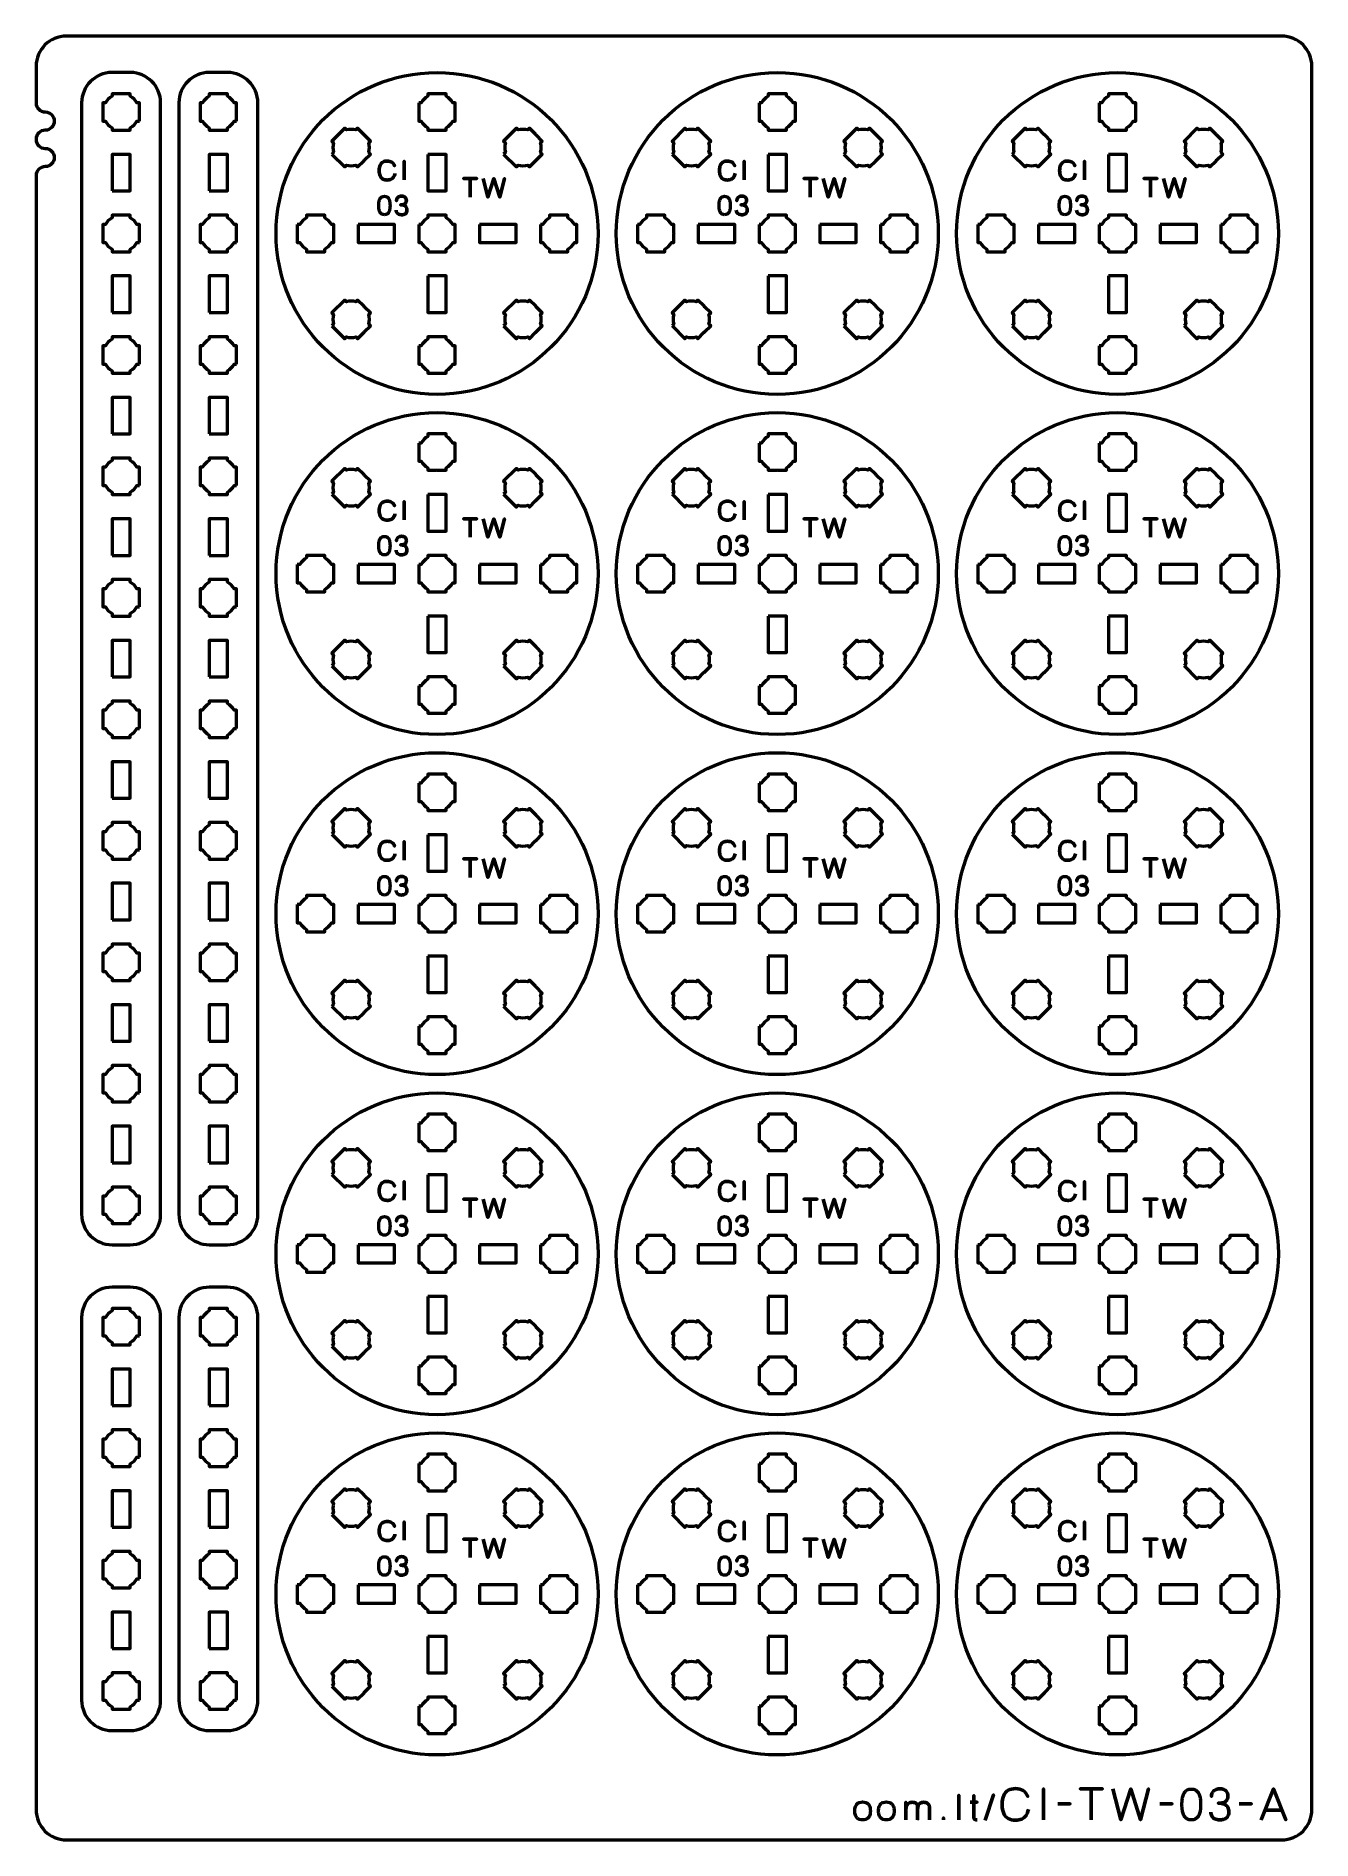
# Model space of a CAD drawing. Header units: centimetres. Extents: x -21 to 0, y -29.7 to 0.
import ezdxf

# ---------------------------------------------------------------- set-up
doc = ezdxf.new("R2010")
doc.units = ezdxf.units.CM
doc.header["$MEASUREMENT"] = 0
doc.layers.add('Layer 1', color=7, linetype='Continuous')

msp = doc.modelspace()

# ---------------------------------------------------------------- linework, layer by layer
at = {"layer": 'Layer 1', "color": 3, "lineweight": 53}
for centre in [(-14.40001, -3.24997), (-8.80001, -3.24997), (-3.20001, -3.24997), (-14.40001, -8.84997), (-8.80001, -8.84997), (-3.20001, -8.84997), (-14.40001, -14.44997), (-8.80001, -14.44997), (-3.20001, -14.44997), (-14.40001, -20.04997), (-8.80001, -20.04997), (-3.20001, -20.04997), (-14.40001, -25.64997), (-8.80001, -25.64997), (-3.20001, -25.64997)]:
    msp.add_ellipse(centre, major_axis=(0, 2.65), ratio=1, dxfattribs=at)
at = {"layer": 'Layer 1', "color": 1, "lineweight": 53}
msp.add_open_spline([(-21.00003, -29.19995), (-21.00003, -29.19995), (-21.00003, -2.29992), (-21.00003, -2.29992), (-21.00003, -2.29992), (-21.00003, -2.21709), (-20.93286, -2.14992), (-20.85003, -2.14992), (-20.85003, -2.14992), (-20.7672, -2.14992), (-20.70003, -2.08275), (-20.70003, -1.99992), (-20.70003, -1.99992), (-20.70003, -1.91709), (-20.7672, -1.84992), (-20.85003, -1.84992), (-20.85003, -1.84992), (-20.93286, -1.84992), (-21.00003, -1.78275), (-21.00003, -1.69992), (-21.00003, -1.69992), (-21.00003, -1.61709), (-20.93286, -1.54992), (-20.85003, -1.54992), (-20.85003, -1.54992), (-20.7672, -1.54992), (-20.70003, -1.48275), (-20.70003, -1.39992), (-20.70003, -1.39992), (-20.70003, -1.31709), (-20.7672, -1.24992), (-20.85003, -1.24992), (-20.85003, -1.24992), (-20.93286, -1.24992), (-21.00003, -1.18275), (-21.00003, -1.09992), (-21.00003, -1.09992), (-21.00003, -1.09992), (-21.00003, -0.49992), (-21.00003, -0.49992), (-21.00003, -0.49992), (-21.00003, -0.22295), (-20.77694, 0.00004), (-20.49994, 0.00004), (-20.49994, 0.00004), (-20.49994, 0.00004), (-0.50008, 0.00004), (-0.50008, 0.00004), (-0.50008, 0.00004), (-0.22294, 0.00004), (0.00002, -0.22295), (0.00002, -0.49992), (0.00002, -0.49992), (0.00002, -0.49992), (0.00002, -29.19995), (0.00002, -29.19995), (0.00002, -29.19995), (0.00002, -29.47695), (-0.22294, -29.70004), (-0.50008, -29.70004), (-0.50008, -29.70004), (-0.50008, -29.70004), (-20.49994, -29.70004), (-20.49994, -29.70004), (-20.49994, -29.70004), (-20.77694, -29.70004), (-21.00003, -29.47695), (-21.00003, -29.19995)], degree=3, knots=[0, 0, 0, 0, 0.05882353, 0.05882353, 0.05882353, 0.05882353, 0.11764706, 0.11764706, 0.11764706, 0.11764706, 0.17647059, 0.17647059, 0.17647059, 0.17647059, 0.23529412, 0.23529412, 0.23529412, 0.23529412, 0.29411765, 0.29411765, 0.29411765, 0.29411765, 0.35294118, 0.35294118, 0.35294118, 0.35294118, 0.41176471, 0.41176471, 0.41176471, 0.41176471, 0.47058824, 0.47058824, 0.47058824, 0.47058824, 0.52941176, 0.52941176, 0.52941176, 0.52941176, 0.58823529, 0.58823529, 0.58823529, 0.58823529, 0.64705882, 0.64705882, 0.64705882, 0.64705882, 0.70588235, 0.70588235, 0.70588235, 0.70588235, 0.76470588, 0.76470588, 0.76470588, 0.76470588, 0.82352941, 0.82352941, 0.82352941, 0.82352941, 0.88235294, 0.88235294, 0.88235294, 0.88235294, 0.94117647, 0.94117647, 0.94117647, 0.94117647, 1, 1, 1, 1], dxfattribs=at)
at = {"layer": 'Layer 1', "color": 3, "lineweight": 53}
for points in [[(-20.25007, -19.39972), (-20.25007, -19.39972), (-20.25007, -1.09979), (-20.25007, -1.09979), (-20.25007, -1.09979), (-20.25007, -0.82279), (-20.02698, -0.59969), (-19.74998, -0.59969), (-19.74998, -0.59969), (-19.74998, -0.59969), (-19.44997, -0.59969), (-19.44997, -0.59969), (-19.44997, -0.59969), (-19.17301, -0.59969), (-18.95005, -0.82279), (-18.95005, -1.09979), (-18.95005, -1.09979), (-18.95005, -1.09979), (-18.95005, -19.39972), (-18.95005, -19.39972), (-18.95005, -19.39972), (-18.95005, -19.67672), (-19.17301, -19.89981), (-19.44997, -19.89981), (-19.44997, -19.89981), (-19.44997, -19.89981), (-19.74998, -19.89981), (-19.74998, -19.89981), (-19.74998, -19.89981), (-20.02698, -19.89981), (-20.25007, -19.67672), (-20.25007, -19.39972)], [(-18.65007, -19.39972), (-18.65007, -19.39972), (-18.65007, -1.09979), (-18.65007, -1.09979), (-18.65007, -1.09979), (-18.65007, -0.82279), (-18.42698, -0.59969), (-18.14998, -0.59969), (-18.14998, -0.59969), (-18.14998, -0.59969), (-17.84997, -0.59969), (-17.84997, -0.59969), (-17.84997, -0.59969), (-17.57301, -0.59969), (-17.35005, -0.82279), (-17.35005, -1.09979), (-17.35005, -1.09979), (-17.35005, -1.09979), (-17.35005, -19.39972), (-17.35005, -19.39972), (-17.35005, -19.39972), (-17.35005, -19.67672), (-17.57301, -19.89981), (-17.84997, -19.89981), (-17.84997, -19.89981), (-17.84997, -19.89981), (-18.14998, -19.89981), (-18.14998, -19.89981), (-18.14998, -19.89981), (-18.42698, -19.89981), (-18.65007, -19.67672), (-18.65007, -19.39972)], [(-20.25007, -27.39969), (-20.25007, -27.39969), (-20.25007, -21.09971), (-20.25007, -21.09971), (-20.25007, -21.09971), (-20.25007, -20.82274), (-20.02698, -20.59975), (-19.74998, -20.59975), (-19.74998, -20.59975), (-19.74998, -20.59975), (-19.44997, -20.59975), (-19.44997, -20.59975), (-19.44997, -20.59975), (-19.17301, -20.59975), (-18.95005, -20.82274), (-18.95005, -21.09971), (-18.95005, -21.09971), (-18.95005, -21.09971), (-18.95005, -27.39969), (-18.95005, -27.39969), (-18.95005, -27.39969), (-18.95005, -27.67669), (-19.17301, -27.89978), (-19.44997, -27.89978), (-19.44997, -27.89978), (-19.44997, -27.89978), (-19.74998, -27.89978), (-19.74998, -27.89978), (-19.74998, -27.89978), (-20.02698, -27.89978), (-20.25007, -27.67669), (-20.25007, -27.39969)], [(-18.65007, -27.39969), (-18.65007, -27.39969), (-18.65007, -21.09971), (-18.65007, -21.09971), (-18.65007, -21.09971), (-18.65007, -20.82274), (-18.42698, -20.59975), (-18.14998, -20.59975), (-18.14998, -20.59975), (-18.14998, -20.59975), (-17.84997, -20.59975), (-17.84997, -20.59975), (-17.84997, -20.59975), (-17.57301, -20.59975), (-17.35005, -20.82274), (-17.35005, -21.09971), (-17.35005, -21.09971), (-17.35005, -21.09971), (-17.35005, -27.39969), (-17.35005, -27.39969), (-17.35005, -27.39969), (-17.35005, -27.67669), (-17.57301, -27.89978), (-17.84997, -27.89978), (-17.84997, -27.89978), (-17.84997, -27.89978), (-18.14998, -27.89978), (-18.14998, -27.89978), (-18.14998, -27.89978), (-18.42698, -27.89978), (-18.65007, -27.67669), (-18.65007, -27.39969)]]:
    msp.add_open_spline(points, degree=3, knots=[0, 0, 0, 0, 0.125, 0.125, 0.125, 0.125, 0.25, 0.25, 0.25, 0.25, 0.375, 0.375, 0.375, 0.375, 0.5, 0.5, 0.5, 0.5, 0.625, 0.625, 0.625, 0.625, 0.75, 0.75, 0.75, 0.75, 0.875, 0.875, 0.875, 0.875, 1, 1, 1, 1], dxfattribs=at)
at = {"layer": 'Layer 1', "lineweight": 53}
for points, knots in [([(-19.30004, -1.39979), (-19.30004, -1.39979), (-19.34015, -1.39979), (-19.34015, -1.39979), (-19.34015, -1.39979), (-19.36647, -1.44541), (-19.4045, -1.4833), (-19.44997, -1.50961), (-19.44997, -1.50961), (-19.44997, -1.50961), (-19.44997, -1.54987), (-19.44997, -1.54987), (-19.44997, -1.54987), (-19.44997, -1.54987), (-19.60005, -1.54987), (-19.60005, -1.54987), (-19.60005, -1.54987), (-19.60005, -1.54987), (-19.74998, -1.54987), (-19.74998, -1.54987), (-19.74998, -1.54987), (-19.74998, -1.54987), (-19.74998, -1.50961), (-19.74998, -1.50961), (-19.74998, -1.50961), (-19.79559, -1.4833), (-19.83351, -1.44541), (-19.85983, -1.39979), (-19.85983, -1.39979), (-19.85983, -1.39979), (-19.90005, -1.39979), (-19.90005, -1.39979), (-19.90005, -1.39979), (-19.90005, -1.39979), (-19.90005, -1.24986), (-19.90005, -1.24986), (-19.90005, -1.24986), (-19.90005, -1.24986), (-19.90005, -1.09979), (-19.90005, -1.09979), (-19.90005, -1.09979), (-19.90005, -1.09979), (-19.85983, -1.09979), (-19.85983, -1.09979), (-19.85983, -1.09979), (-19.83351, -1.05432), (-19.79559, -1.01629), (-19.74998, -0.98997), (-19.74998, -0.98997), (-19.74998, -0.98997), (-19.74998, -0.94986), (-19.74998, -0.94986), (-19.74998, -0.94986), (-19.74998, -0.94986), (-19.60005, -0.94986), (-19.60005, -0.94986), (-19.60005, -0.94986), (-19.60005, -0.94986), (-19.44997, -0.94986), (-19.44997, -0.94986), (-19.44997, -0.94986), (-19.44997, -0.94986), (-19.44997, -0.98997), (-19.44997, -0.98997), (-19.44997, -0.98997), (-19.4045, -1.01629), (-19.36647, -1.05432), (-19.34015, -1.09979), (-19.34015, -1.09979), (-19.34015, -1.09979), (-19.30004, -1.09979), (-19.30004, -1.09979), (-19.30004, -1.09979), (-19.30004, -1.09979), (-19.30004, -1.24986), (-19.30004, -1.24986), (-19.30004, -1.24986), (-19.30004, -1.24986), (-19.30004, -1.39979), (-19.30004, -1.39979)], [0, 0, 0, 0, 0.05, 0.05, 0.05, 0.05, 0.1, 0.1, 0.1, 0.1, 0.15, 0.15, 0.15, 0.15, 0.2, 0.2, 0.2, 0.2, 0.25, 0.25, 0.25, 0.25, 0.3, 0.3, 0.3, 0.3, 0.35, 0.35, 0.35, 0.35, 0.4, 0.4, 0.4, 0.4, 0.45, 0.45, 0.45, 0.45, 0.5, 0.5, 0.5, 0.5, 0.55, 0.55, 0.55, 0.55, 0.6, 0.6, 0.6, 0.6, 0.65, 0.65, 0.65, 0.65, 0.7, 0.7, 0.7, 0.7, 0.75, 0.75, 0.75, 0.75, 0.8, 0.8, 0.8, 0.8, 0.85, 0.85, 0.85, 0.85, 0.9, 0.9, 0.9, 0.9, 0.95, 0.95, 0.95, 0.95, 1, 1, 1, 1]), ([(-17.70004, -1.39979), (-17.70004, -1.39979), (-17.74015, -1.39979), (-17.74015, -1.39979), (-17.74015, -1.39979), (-17.76647, -1.44541), (-17.8045, -1.4833), (-17.84997, -1.50961), (-17.84997, -1.50961), (-17.84997, -1.50961), (-17.84997, -1.54987), (-17.84997, -1.54987), (-17.84997, -1.54987), (-17.84997, -1.54987), (-18.00005, -1.54987), (-18.00005, -1.54987), (-18.00005, -1.54987), (-18.00005, -1.54987), (-18.14998, -1.54987), (-18.14998, -1.54987), (-18.14998, -1.54987), (-18.14998, -1.54987), (-18.14998, -1.50961), (-18.14998, -1.50961), (-18.14998, -1.50961), (-18.19559, -1.4833), (-18.23351, -1.44541), (-18.25983, -1.39979), (-18.25983, -1.39979), (-18.25983, -1.39979), (-18.30005, -1.39979), (-18.30005, -1.39979), (-18.30005, -1.39979), (-18.30005, -1.39979), (-18.30005, -1.24986), (-18.30005, -1.24986), (-18.30005, -1.24986), (-18.30005, -1.24986), (-18.30005, -1.09979), (-18.30005, -1.09979), (-18.30005, -1.09979), (-18.30005, -1.09979), (-18.25983, -1.09979), (-18.25983, -1.09979), (-18.25983, -1.09979), (-18.23351, -1.05432), (-18.19559, -1.01629), (-18.14998, -0.98997), (-18.14998, -0.98997), (-18.14998, -0.98997), (-18.14998, -0.94986), (-18.14998, -0.94986), (-18.14998, -0.94986), (-18.14998, -0.94986), (-18.00005, -0.94986), (-18.00005, -0.94986), (-18.00005, -0.94986), (-18.00005, -0.94986), (-17.84997, -0.94986), (-17.84997, -0.94986), (-17.84997, -0.94986), (-17.84997, -0.94986), (-17.84997, -0.98997), (-17.84997, -0.98997), (-17.84997, -0.98997), (-17.8045, -1.01629), (-17.76647, -1.05432), (-17.74015, -1.09979), (-17.74015, -1.09979), (-17.74015, -1.09979), (-17.70004, -1.09979), (-17.70004, -1.09979), (-17.70004, -1.09979), (-17.70004, -1.09979), (-17.70004, -1.24986), (-17.70004, -1.24986), (-17.70004, -1.24986), (-17.70004, -1.24986), (-17.70004, -1.39979), (-17.70004, -1.39979)], [0, 0, 0, 0, 0.05, 0.05, 0.05, 0.05, 0.1, 0.1, 0.1, 0.1, 0.15, 0.15, 0.15, 0.15, 0.2, 0.2, 0.2, 0.2, 0.25, 0.25, 0.25, 0.25, 0.3, 0.3, 0.3, 0.3, 0.35, 0.35, 0.35, 0.35, 0.4, 0.4, 0.4, 0.4, 0.45, 0.45, 0.45, 0.45, 0.5, 0.5, 0.5, 0.5, 0.55, 0.55, 0.55, 0.55, 0.6, 0.6, 0.6, 0.6, 0.65, 0.65, 0.65, 0.65, 0.7, 0.7, 0.7, 0.7, 0.75, 0.75, 0.75, 0.75, 0.8, 0.8, 0.8, 0.8, 0.85, 0.85, 0.85, 0.85, 0.9, 0.9, 0.9, 0.9, 0.95, 0.95, 0.95, 0.95, 1, 1, 1, 1]), ([(-14.70001, -1.09991), (-14.70001, -1.09991), (-14.65981, -1.09991), (-14.65981, -1.09991), (-14.65981, -1.09991), (-14.63348, -1.05439), (-14.59552, -1.01646), (-14.55001, -0.99013), (-14.55001, -0.99013), (-14.55001, -0.99013), (-14.55001, -0.94991), (-14.55001, -0.94991), (-14.55001, -0.94991), (-14.55001, -0.94991), (-14.25001, -0.94991), (-14.25001, -0.94991), (-14.25001, -0.94991), (-14.25001, -0.94991), (-14.25001, -0.9901), (-14.25001, -0.9901), (-14.25001, -0.9901), (-14.20448, -1.01643), (-14.16649, -1.05438), (-14.14013, -1.09991), (-14.14013, -1.09991), (-14.14013, -1.09991), (-14.10001, -1.09991), (-14.10001, -1.09991), (-14.10001, -1.09991), (-14.10001, -1.09991), (-14.10001, -1.24533), (-14.10001, -1.24533), (-14.10001, -1.24533), (-14.10001, -1.24533), (-14.09995, -1.24998), (-14.09995, -1.24998), (-14.09995, -1.24998), (-14.09995, -1.24998), (-14.10001, -1.25462), (-14.10001, -1.25462), (-14.10001, -1.25462), (-14.10001, -1.25462), (-14.10001, -1.39991), (-14.10001, -1.39991), (-14.10001, -1.39991), (-14.10001, -1.39991), (-14.14008, -1.39991), (-14.14008, -1.39991), (-14.14008, -1.39991), (-14.16643, -1.44548), (-14.20443, -1.48349), (-14.25001, -1.50985), (-14.25001, -1.50985), (-14.25001, -1.50985), (-14.25001, -1.54991), (-14.25001, -1.54991), (-14.25001, -1.54991), (-14.25001, -1.54991), (-14.39329, -1.54991), (-14.39329, -1.54991), (-14.39329, -1.54991), (-14.39329, -1.54991), (-14.39996, -1.54999), (-14.39996, -1.54999), (-14.39996, -1.54999), (-14.39996, -1.54999), (-14.40664, -1.54991), (-14.40664, -1.54991), (-14.40664, -1.54991), (-14.40664, -1.54991), (-14.55001, -1.54991), (-14.55001, -1.54991), (-14.55001, -1.54991), (-14.55001, -1.54991), (-14.55001, -1.50981), (-14.55001, -1.50981), (-14.55001, -1.50981), (-14.59555, -1.48345), (-14.63353, -1.44546), (-14.65986, -1.39991), (-14.65986, -1.39991), (-14.65986, -1.39991), (-14.70001, -1.39991), (-14.70001, -1.39991), (-14.70001, -1.39991), (-14.70001, -1.39991), (-14.70001, -1.09991), (-14.70001, -1.09991)], [0, 0, 0, 0, 0.04545455, 0.04545455, 0.04545455, 0.04545455, 0.09090909, 0.09090909, 0.09090909, 0.09090909, 0.13636364, 0.13636364, 0.13636364, 0.13636364, 0.18181818, 0.18181818, 0.18181818, 0.18181818, 0.22727273, 0.22727273, 0.22727273, 0.22727273, 0.27272727, 0.27272727, 0.27272727, 0.27272727, 0.31818182, 0.31818182, 0.31818182, 0.31818182, 0.36363636, 0.36363636, 0.36363636, 0.36363636, 0.40909091, 0.40909091, 0.40909091, 0.40909091, 0.45454545, 0.45454545, 0.45454545, 0.45454545, 0.5, 0.5, 0.5, 0.5, 0.54545455, 0.54545455, 0.54545455, 0.54545455, 0.59090909, 0.59090909, 0.59090909, 0.59090909, 0.63636364, 0.63636364, 0.63636364, 0.63636364, 0.68181818, 0.68181818, 0.68181818, 0.68181818, 0.72727273, 0.72727273, 0.72727273, 0.72727273, 0.77272727, 0.77272727, 0.77272727, 0.77272727, 0.81818182, 0.81818182, 0.81818182, 0.81818182, 0.86363636, 0.86363636, 0.86363636, 0.86363636, 0.90909091, 0.90909091, 0.90909091, 0.90909091, 0.95454545, 0.95454545, 0.95454545, 0.95454545, 1, 1, 1, 1]), ([(-9.10001, -1.09991), (-9.10001, -1.09991), (-9.05981, -1.09991), (-9.05981, -1.09991), (-9.05981, -1.09991), (-9.03348, -1.05439), (-8.99552, -1.01646), (-8.95001, -0.99013), (-8.95001, -0.99013), (-8.95001, -0.99013), (-8.95001, -0.94991), (-8.95001, -0.94991), (-8.95001, -0.94991), (-8.95001, -0.94991), (-8.65001, -0.94991), (-8.65001, -0.94991), (-8.65001, -0.94991), (-8.65001, -0.94991), (-8.65001, -0.9901), (-8.65001, -0.9901), (-8.65001, -0.9901), (-8.60448, -1.01643), (-8.56649, -1.05438), (-8.54013, -1.09991), (-8.54013, -1.09991), (-8.54013, -1.09991), (-8.50001, -1.09991), (-8.50001, -1.09991), (-8.50001, -1.09991), (-8.50001, -1.09991), (-8.50001, -1.24533), (-8.50001, -1.24533), (-8.50001, -1.24533), (-8.50001, -1.24533), (-8.49995, -1.24998), (-8.49995, -1.24998), (-8.49995, -1.24998), (-8.49995, -1.24998), (-8.50001, -1.25462), (-8.50001, -1.25462), (-8.50001, -1.25462), (-8.50001, -1.25462), (-8.50001, -1.39991), (-8.50001, -1.39991), (-8.50001, -1.39991), (-8.50001, -1.39991), (-8.54008, -1.39991), (-8.54008, -1.39991), (-8.54008, -1.39991), (-8.56643, -1.44548), (-8.60443, -1.48349), (-8.65001, -1.50985), (-8.65001, -1.50985), (-8.65001, -1.50985), (-8.65001, -1.54991), (-8.65001, -1.54991), (-8.65001, -1.54991), (-8.65001, -1.54991), (-8.79329, -1.54991), (-8.79329, -1.54991), (-8.79329, -1.54991), (-8.79329, -1.54991), (-8.79996, -1.54999), (-8.79996, -1.54999), (-8.79996, -1.54999), (-8.79996, -1.54999), (-8.80664, -1.54991), (-8.80664, -1.54991), (-8.80664, -1.54991), (-8.80664, -1.54991), (-8.95001, -1.54991), (-8.95001, -1.54991), (-8.95001, -1.54991), (-8.95001, -1.54991), (-8.95001, -1.50981), (-8.95001, -1.50981), (-8.95001, -1.50981), (-8.99555, -1.48345), (-9.03353, -1.44546), (-9.05986, -1.39991), (-9.05986, -1.39991), (-9.05986, -1.39991), (-9.10001, -1.39991), (-9.10001, -1.39991), (-9.10001, -1.39991), (-9.10001, -1.39991), (-9.10001, -1.09991), (-9.10001, -1.09991)], [0, 0, 0, 0, 0.04545455, 0.04545455, 0.04545455, 0.04545455, 0.09090909, 0.09090909, 0.09090909, 0.09090909, 0.13636364, 0.13636364, 0.13636364, 0.13636364, 0.18181818, 0.18181818, 0.18181818, 0.18181818, 0.22727273, 0.22727273, 0.22727273, 0.22727273, 0.27272727, 0.27272727, 0.27272727, 0.27272727, 0.31818182, 0.31818182, 0.31818182, 0.31818182, 0.36363636, 0.36363636, 0.36363636, 0.36363636, 0.40909091, 0.40909091, 0.40909091, 0.40909091, 0.45454545, 0.45454545, 0.45454545, 0.45454545, 0.5, 0.5, 0.5, 0.5, 0.54545455, 0.54545455, 0.54545455, 0.54545455, 0.59090909, 0.59090909, 0.59090909, 0.59090909, 0.63636364, 0.63636364, 0.63636364, 0.63636364, 0.68181818, 0.68181818, 0.68181818, 0.68181818, 0.72727273, 0.72727273, 0.72727273, 0.72727273, 0.77272727, 0.77272727, 0.77272727, 0.77272727, 0.81818182, 0.81818182, 0.81818182, 0.81818182, 0.86363636, 0.86363636, 0.86363636, 0.86363636, 0.90909091, 0.90909091, 0.90909091, 0.90909091, 0.95454545, 0.95454545, 0.95454545, 0.95454545, 1, 1, 1, 1]), ([(-3.50001, -1.09991), (-3.50001, -1.09991), (-3.45981, -1.09991), (-3.45981, -1.09991), (-3.45981, -1.09991), (-3.43348, -1.05439), (-3.39552, -1.01646), (-3.35001, -0.99013), (-3.35001, -0.99013), (-3.35001, -0.99013), (-3.35001, -0.94991), (-3.35001, -0.94991), (-3.35001, -0.94991), (-3.35001, -0.94991), (-3.05001, -0.94991), (-3.05001, -0.94991), (-3.05001, -0.94991), (-3.05001, -0.94991), (-3.05001, -0.9901), (-3.05001, -0.9901), (-3.05001, -0.9901), (-3.00448, -1.01643), (-2.96649, -1.05438), (-2.94013, -1.09991), (-2.94013, -1.09991), (-2.94013, -1.09991), (-2.90001, -1.09991), (-2.90001, -1.09991), (-2.90001, -1.09991), (-2.90001, -1.09991), (-2.90001, -1.24533), (-2.90001, -1.24533), (-2.90001, -1.24533), (-2.90001, -1.24533), (-2.89995, -1.24998), (-2.89995, -1.24998), (-2.89995, -1.24998), (-2.89995, -1.24998), (-2.90001, -1.25462), (-2.90001, -1.25462), (-2.90001, -1.25462), (-2.90001, -1.25462), (-2.90001, -1.39991), (-2.90001, -1.39991), (-2.90001, -1.39991), (-2.90001, -1.39991), (-2.94008, -1.39991), (-2.94008, -1.39991), (-2.94008, -1.39991), (-2.96643, -1.44548), (-3.00443, -1.48349), (-3.05001, -1.50985), (-3.05001, -1.50985), (-3.05001, -1.50985), (-3.05001, -1.54991), (-3.05001, -1.54991), (-3.05001, -1.54991), (-3.05001, -1.54991), (-3.19329, -1.54991), (-3.19329, -1.54991), (-3.19329, -1.54991), (-3.19329, -1.54991), (-3.19996, -1.54999), (-3.19996, -1.54999), (-3.19996, -1.54999), (-3.19996, -1.54999), (-3.20664, -1.54991), (-3.20664, -1.54991), (-3.20664, -1.54991), (-3.20664, -1.54991), (-3.35001, -1.54991), (-3.35001, -1.54991), (-3.35001, -1.54991), (-3.35001, -1.54991), (-3.35001, -1.50981), (-3.35001, -1.50981), (-3.35001, -1.50981), (-3.39555, -1.48345), (-3.43353, -1.44546), (-3.45986, -1.39991), (-3.45986, -1.39991), (-3.45986, -1.39991), (-3.50001, -1.39991), (-3.50001, -1.39991), (-3.50001, -1.39991), (-3.50001, -1.39991), (-3.50001, -1.09991), (-3.50001, -1.09991)], [0, 0, 0, 0, 0.04545455, 0.04545455, 0.04545455, 0.04545455, 0.09090909, 0.09090909, 0.09090909, 0.09090909, 0.13636364, 0.13636364, 0.13636364, 0.13636364, 0.18181818, 0.18181818, 0.18181818, 0.18181818, 0.22727273, 0.22727273, 0.22727273, 0.22727273, 0.27272727, 0.27272727, 0.27272727, 0.27272727, 0.31818182, 0.31818182, 0.31818182, 0.31818182, 0.36363636, 0.36363636, 0.36363636, 0.36363636, 0.40909091, 0.40909091, 0.40909091, 0.40909091, 0.45454545, 0.45454545, 0.45454545, 0.45454545, 0.5, 0.5, 0.5, 0.5, 0.54545455, 0.54545455, 0.54545455, 0.54545455, 0.59090909, 0.59090909, 0.59090909, 0.59090909, 0.63636364, 0.63636364, 0.63636364, 0.63636364, 0.68181818, 0.68181818, 0.68181818, 0.68181818, 0.72727273, 0.72727273, 0.72727273, 0.72727273, 0.77272727, 0.77272727, 0.77272727, 0.77272727, 0.81818182, 0.81818182, 0.81818182, 0.81818182, 0.86363636, 0.86363636, 0.86363636, 0.86363636, 0.90909091, 0.90909091, 0.90909091, 0.90909091, 0.95454545, 0.95454545, 0.95454545, 0.95454545, 1, 1, 1, 1]), ([(-16.13244, -1.9418), (-16.13244, -1.9418), (-16.10402, -1.91337), (-16.10402, -1.91337), (-16.10402, -1.91337), (-16.11758, -1.86256), (-16.11756, -1.8089), (-16.104, -1.7581), (-16.104, -1.7581), (-16.104, -1.7581), (-16.13244, -1.72966), (-16.13244, -1.72966), (-16.13244, -1.72966), (-16.13244, -1.72966), (-15.92031, -1.51753), (-15.92031, -1.51753), (-15.92031, -1.51753), (-15.92031, -1.51753), (-15.89189, -1.54595), (-15.89189, -1.54595), (-15.89189, -1.54595), (-15.84108, -1.53237), (-15.78738, -1.53235), (-15.73655, -1.5459), (-15.73655, -1.5459), (-15.73655, -1.5459), (-15.70818, -1.51753), (-15.70818, -1.51753), (-15.70818, -1.51753), (-15.70818, -1.51753), (-15.60535, -1.62036), (-15.60535, -1.62036), (-15.60535, -1.62036), (-15.60535, -1.62036), (-15.60202, -1.6236), (-15.60202, -1.6236), (-15.60202, -1.6236), (-15.60202, -1.6236), (-15.59878, -1.62693), (-15.59878, -1.62693), (-15.59878, -1.62693), (-15.59878, -1.62693), (-15.49605, -1.72966), (-15.49605, -1.72966), (-15.49605, -1.72966), (-15.49605, -1.72966), (-15.52438, -1.758), (-15.52438, -1.758), (-15.52438, -1.758), (-15.51079, -1.80885), (-15.51078, -1.8626), (-15.52437, -1.91347), (-15.52437, -1.91347), (-15.52437, -1.91347), (-15.49605, -1.9418), (-15.49605, -1.9418), (-15.49605, -1.9418), (-15.49605, -1.9418), (-15.59736, -2.04311), (-15.59736, -2.04311), (-15.59736, -2.04311), (-15.59736, -2.04311), (-15.60202, -2.04788), (-15.60202, -2.04788), (-15.60202, -2.04788), (-15.60202, -2.04788), (-15.6068, -2.05255), (-15.6068, -2.05255), (-15.6068, -2.05255), (-15.6068, -2.05255), (-15.70818, -2.15393), (-15.70818, -2.15393), (-15.70818, -2.15393), (-15.70818, -2.15393), (-15.73653, -2.12557), (-15.73653, -2.12557), (-15.73653, -2.12557), (-15.78737, -2.13913), (-15.84109, -2.13913), (-15.89192, -2.12554), (-15.89192, -2.12554), (-15.89192, -2.12554), (-15.92031, -2.15393), (-15.92031, -2.15393), (-15.92031, -2.15393), (-15.92031, -2.15393), (-16.13244, -1.9418), (-16.13244, -1.9418)], [0, 0, 0, 0, 0.04545455, 0.04545455, 0.04545455, 0.04545455, 0.09090909, 0.09090909, 0.09090909, 0.09090909, 0.13636364, 0.13636364, 0.13636364, 0.13636364, 0.18181818, 0.18181818, 0.18181818, 0.18181818, 0.22727273, 0.22727273, 0.22727273, 0.22727273, 0.27272727, 0.27272727, 0.27272727, 0.27272727, 0.31818182, 0.31818182, 0.31818182, 0.31818182, 0.36363636, 0.36363636, 0.36363636, 0.36363636, 0.40909091, 0.40909091, 0.40909091, 0.40909091, 0.45454545, 0.45454545, 0.45454545, 0.45454545, 0.5, 0.5, 0.5, 0.5, 0.54545455, 0.54545455, 0.54545455, 0.54545455, 0.59090909, 0.59090909, 0.59090909, 0.59090909, 0.63636364, 0.63636364, 0.63636364, 0.63636364, 0.68181818, 0.68181818, 0.68181818, 0.68181818, 0.72727273, 0.72727273, 0.72727273, 0.72727273, 0.77272727, 0.77272727, 0.77272727, 0.77272727, 0.81818182, 0.81818182, 0.81818182, 0.81818182, 0.86363636, 0.86363636, 0.86363636, 0.86363636, 0.90909091, 0.90909091, 0.90909091, 0.90909091, 0.95454545, 0.95454545, 0.95454545, 0.95454545, 1, 1, 1, 1]), ([(-13.30401, -1.9418), (-13.30401, -1.9418), (-13.27559, -1.91337), (-13.27559, -1.91337), (-13.27559, -1.91337), (-13.28916, -1.86256), (-13.28914, -1.8089), (-13.27557, -1.7581), (-13.27557, -1.7581), (-13.27557, -1.7581), (-13.30401, -1.72966), (-13.30401, -1.72966), (-13.30401, -1.72966), (-13.30401, -1.72966), (-13.09188, -1.51753), (-13.09188, -1.51753), (-13.09188, -1.51753), (-13.09188, -1.51753), (-13.06346, -1.54595), (-13.06346, -1.54595), (-13.06346, -1.54595), (-13.01265, -1.53237), (-12.95895, -1.53235), (-12.90812, -1.5459), (-12.90812, -1.5459), (-12.90812, -1.5459), (-12.87975, -1.51753), (-12.87975, -1.51753), (-12.87975, -1.51753), (-12.87975, -1.51753), (-12.77692, -1.62036), (-12.77692, -1.62036), (-12.77692, -1.62036), (-12.77692, -1.62036), (-12.77359, -1.6236), (-12.77359, -1.6236), (-12.77359, -1.6236), (-12.77359, -1.6236), (-12.77035, -1.62693), (-12.77035, -1.62693), (-12.77035, -1.62693), (-12.77035, -1.62693), (-12.66762, -1.72966), (-12.66762, -1.72966), (-12.66762, -1.72966), (-12.66762, -1.72966), (-12.69595, -1.758), (-12.69595, -1.758), (-12.69595, -1.758), (-12.68236, -1.80885), (-12.68235, -1.8626), (-12.69594, -1.91347), (-12.69594, -1.91347), (-12.69594, -1.91347), (-12.66762, -1.9418), (-12.66762, -1.9418), (-12.66762, -1.9418), (-12.66762, -1.9418), (-12.76893, -2.04311), (-12.76893, -2.04311), (-12.76893, -2.04311), (-12.76893, -2.04311), (-12.77359, -2.04788), (-12.77359, -2.04788), (-12.77359, -2.04788), (-12.77359, -2.04788), (-12.77837, -2.05255), (-12.77837, -2.05255), (-12.77837, -2.05255), (-12.77837, -2.05255), (-12.87975, -2.15393), (-12.87975, -2.15393), (-12.87975, -2.15393), (-12.87975, -2.15393), (-12.9081, -2.12557), (-12.9081, -2.12557), (-12.9081, -2.12557), (-12.95895, -2.13913), (-13.01266, -2.13913), (-13.06349, -2.12554), (-13.06349, -2.12554), (-13.06349, -2.12554), (-13.09188, -2.15393), (-13.09188, -2.15393), (-13.09188, -2.15393), (-13.09188, -2.15393), (-13.30401, -1.9418), (-13.30401, -1.9418)], [0, 0, 0, 0, 0.04545455, 0.04545455, 0.04545455, 0.04545455, 0.09090909, 0.09090909, 0.09090909, 0.09090909, 0.13636364, 0.13636364, 0.13636364, 0.13636364, 0.18181818, 0.18181818, 0.18181818, 0.18181818, 0.22727273, 0.22727273, 0.22727273, 0.22727273, 0.27272727, 0.27272727, 0.27272727, 0.27272727, 0.31818182, 0.31818182, 0.31818182, 0.31818182, 0.36363636, 0.36363636, 0.36363636, 0.36363636, 0.40909091, 0.40909091, 0.40909091, 0.40909091, 0.45454545, 0.45454545, 0.45454545, 0.45454545, 0.5, 0.5, 0.5, 0.5, 0.54545455, 0.54545455, 0.54545455, 0.54545455, 0.59090909, 0.59090909, 0.59090909, 0.59090909, 0.63636364, 0.63636364, 0.63636364, 0.63636364, 0.68181818, 0.68181818, 0.68181818, 0.68181818, 0.72727273, 0.72727273, 0.72727273, 0.72727273, 0.77272727, 0.77272727, 0.77272727, 0.77272727, 0.81818182, 0.81818182, 0.81818182, 0.81818182, 0.86363636, 0.86363636, 0.86363636, 0.86363636, 0.90909091, 0.90909091, 0.90909091, 0.90909091, 0.95454545, 0.95454545, 0.95454545, 0.95454545, 1, 1, 1, 1]), ([(-10.53244, -1.9418), (-10.53244, -1.9418), (-10.50402, -1.91337), (-10.50402, -1.91337), (-10.50402, -1.91337), (-10.51758, -1.86256), (-10.51756, -1.8089), (-10.504, -1.7581), (-10.504, -1.7581), (-10.504, -1.7581), (-10.53244, -1.72966), (-10.53244, -1.72966), (-10.53244, -1.72966), (-10.53244, -1.72966), (-10.32031, -1.51753), (-10.32031, -1.51753), (-10.32031, -1.51753), (-10.32031, -1.51753), (-10.29189, -1.54595), (-10.29189, -1.54595), (-10.29189, -1.54595), (-10.24108, -1.53237), (-10.18738, -1.53235), (-10.13655, -1.5459), (-10.13655, -1.5459), (-10.13655, -1.5459), (-10.10818, -1.51753), (-10.10818, -1.51753), (-10.10818, -1.51753), (-10.10818, -1.51753), (-10.00535, -1.62036), (-10.00535, -1.62036), (-10.00535, -1.62036), (-10.00535, -1.62036), (-10.00202, -1.6236), (-10.00202, -1.6236), (-10.00202, -1.6236), (-10.00202, -1.6236), (-9.99878, -1.62693), (-9.99878, -1.62693), (-9.99878, -1.62693), (-9.99878, -1.62693), (-9.89605, -1.72966), (-9.89605, -1.72966), (-9.89605, -1.72966), (-9.89605, -1.72966), (-9.92438, -1.758), (-9.92438, -1.758), (-9.92438, -1.758), (-9.91079, -1.80885), (-9.91078, -1.8626), (-9.92437, -1.91347), (-9.92437, -1.91347), (-9.92437, -1.91347), (-9.89605, -1.9418), (-9.89605, -1.9418), (-9.89605, -1.9418), (-9.89605, -1.9418), (-9.99736, -2.04311), (-9.99736, -2.04311), (-9.99736, -2.04311), (-9.99736, -2.04311), (-10.00202, -2.04788), (-10.00202, -2.04788), (-10.00202, -2.04788), (-10.00202, -2.04788), (-10.0068, -2.05255), (-10.0068, -2.05255), (-10.0068, -2.05255), (-10.0068, -2.05255), (-10.10818, -2.15393), (-10.10818, -2.15393), (-10.10818, -2.15393), (-10.10818, -2.15393), (-10.13653, -2.12557), (-10.13653, -2.12557), (-10.13653, -2.12557), (-10.18737, -2.13913), (-10.24109, -2.13913), (-10.29192, -2.12554), (-10.29192, -2.12554), (-10.29192, -2.12554), (-10.32031, -2.15393), (-10.32031, -2.15393), (-10.32031, -2.15393), (-10.32031, -2.15393), (-10.53244, -1.9418), (-10.53244, -1.9418)], [0, 0, 0, 0, 0.04545455, 0.04545455, 0.04545455, 0.04545455, 0.09090909, 0.09090909, 0.09090909, 0.09090909, 0.13636364, 0.13636364, 0.13636364, 0.13636364, 0.18181818, 0.18181818, 0.18181818, 0.18181818, 0.22727273, 0.22727273, 0.22727273, 0.22727273, 0.27272727, 0.27272727, 0.27272727, 0.27272727, 0.31818182, 0.31818182, 0.31818182, 0.31818182, 0.36363636, 0.36363636, 0.36363636, 0.36363636, 0.40909091, 0.40909091, 0.40909091, 0.40909091, 0.45454545, 0.45454545, 0.45454545, 0.45454545, 0.5, 0.5, 0.5, 0.5, 0.54545455, 0.54545455, 0.54545455, 0.54545455, 0.59090909, 0.59090909, 0.59090909, 0.59090909, 0.63636364, 0.63636364, 0.63636364, 0.63636364, 0.68181818, 0.68181818, 0.68181818, 0.68181818, 0.72727273, 0.72727273, 0.72727273, 0.72727273, 0.77272727, 0.77272727, 0.77272727, 0.77272727, 0.81818182, 0.81818182, 0.81818182, 0.81818182, 0.86363636, 0.86363636, 0.86363636, 0.86363636, 0.90909091, 0.90909091, 0.90909091, 0.90909091, 0.95454545, 0.95454545, 0.95454545, 0.95454545, 1, 1, 1, 1]), ([(-7.70401, -1.9418), (-7.70401, -1.9418), (-7.67559, -1.91337), (-7.67559, -1.91337), (-7.67559, -1.91337), (-7.68916, -1.86256), (-7.68914, -1.8089), (-7.67557, -1.7581), (-7.67557, -1.7581), (-7.67557, -1.7581), (-7.70401, -1.72966), (-7.70401, -1.72966), (-7.70401, -1.72966), (-7.70401, -1.72966), (-7.49188, -1.51753), (-7.49188, -1.51753), (-7.49188, -1.51753), (-7.49188, -1.51753), (-7.46346, -1.54595), (-7.46346, -1.54595), (-7.46346, -1.54595), (-7.41265, -1.53237), (-7.35895, -1.53235), (-7.30812, -1.5459), (-7.30812, -1.5459), (-7.30812, -1.5459), (-7.27975, -1.51753), (-7.27975, -1.51753), (-7.27975, -1.51753), (-7.27975, -1.51753), (-7.17692, -1.62036), (-7.17692, -1.62036), (-7.17692, -1.62036), (-7.17692, -1.62036), (-7.17359, -1.6236), (-7.17359, -1.6236), (-7.17359, -1.6236), (-7.17359, -1.6236), (-7.17035, -1.62693), (-7.17035, -1.62693), (-7.17035, -1.62693), (-7.17035, -1.62693), (-7.06762, -1.72966), (-7.06762, -1.72966), (-7.06762, -1.72966), (-7.06762, -1.72966), (-7.09595, -1.758), (-7.09595, -1.758), (-7.09595, -1.758), (-7.08236, -1.80885), (-7.08235, -1.8626), (-7.09594, -1.91347), (-7.09594, -1.91347), (-7.09594, -1.91347), (-7.06762, -1.9418), (-7.06762, -1.9418), (-7.06762, -1.9418), (-7.06762, -1.9418), (-7.16893, -2.04311), (-7.16893, -2.04311), (-7.16893, -2.04311), (-7.16893, -2.04311), (-7.17359, -2.04788), (-7.17359, -2.04788), (-7.17359, -2.04788), (-7.17359, -2.04788), (-7.17837, -2.05255), (-7.17837, -2.05255), (-7.17837, -2.05255), (-7.17837, -2.05255), (-7.27975, -2.15393), (-7.27975, -2.15393), (-7.27975, -2.15393), (-7.27975, -2.15393), (-7.3081, -2.12557), (-7.3081, -2.12557), (-7.3081, -2.12557), (-7.35895, -2.13913), (-7.41266, -2.13913), (-7.46349, -2.12554), (-7.46349, -2.12554), (-7.46349, -2.12554), (-7.49188, -2.15393), (-7.49188, -2.15393), (-7.49188, -2.15393), (-7.49188, -2.15393), (-7.70401, -1.9418), (-7.70401, -1.9418)], [0, 0, 0, 0, 0.04545455, 0.04545455, 0.04545455, 0.04545455, 0.09090909, 0.09090909, 0.09090909, 0.09090909, 0.13636364, 0.13636364, 0.13636364, 0.13636364, 0.18181818, 0.18181818, 0.18181818, 0.18181818, 0.22727273, 0.22727273, 0.22727273, 0.22727273, 0.27272727, 0.27272727, 0.27272727, 0.27272727, 0.31818182, 0.31818182, 0.31818182, 0.31818182, 0.36363636, 0.36363636, 0.36363636, 0.36363636, 0.40909091, 0.40909091, 0.40909091, 0.40909091, 0.45454545, 0.45454545, 0.45454545, 0.45454545, 0.5, 0.5, 0.5, 0.5, 0.54545455, 0.54545455, 0.54545455, 0.54545455, 0.59090909, 0.59090909, 0.59090909, 0.59090909, 0.63636364, 0.63636364, 0.63636364, 0.63636364, 0.68181818, 0.68181818, 0.68181818, 0.68181818, 0.72727273, 0.72727273, 0.72727273, 0.72727273, 0.77272727, 0.77272727, 0.77272727, 0.77272727, 0.81818182, 0.81818182, 0.81818182, 0.81818182, 0.86363636, 0.86363636, 0.86363636, 0.86363636, 0.90909091, 0.90909091, 0.90909091, 0.90909091, 0.95454545, 0.95454545, 0.95454545, 0.95454545, 1, 1, 1, 1]), ([(-4.93244, -1.9418), (-4.93244, -1.9418), (-4.90402, -1.91337), (-4.90402, -1.91337), (-4.90402, -1.91337), (-4.91758, -1.86256), (-4.91756, -1.8089), (-4.904, -1.7581), (-4.904, -1.7581), (-4.904, -1.7581), (-4.93244, -1.72966), (-4.93244, -1.72966), (-4.93244, -1.72966), (-4.93244, -1.72966), (-4.72031, -1.51753), (-4.72031, -1.51753), (-4.72031, -1.51753), (-4.72031, -1.51753), (-4.69189, -1.54595), (-4.69189, -1.54595), (-4.69189, -1.54595), (-4.64108, -1.53237), (-4.58738, -1.53235), (-4.53655, -1.5459), (-4.53655, -1.5459), (-4.53655, -1.5459), (-4.50818, -1.51753), (-4.50818, -1.51753), (-4.50818, -1.51753), (-4.50818, -1.51753), (-4.40535, -1.62036), (-4.40535, -1.62036), (-4.40535, -1.62036), (-4.40535, -1.62036), (-4.40202, -1.6236), (-4.40202, -1.6236), (-4.40202, -1.6236), (-4.40202, -1.6236), (-4.39878, -1.62693), (-4.39878, -1.62693), (-4.39878, -1.62693), (-4.39878, -1.62693), (-4.29605, -1.72966), (-4.29605, -1.72966), (-4.29605, -1.72966), (-4.29605, -1.72966), (-4.32438, -1.758), (-4.32438, -1.758), (-4.32438, -1.758), (-4.31079, -1.80885), (-4.31078, -1.8626), (-4.32437, -1.91347), (-4.32437, -1.91347), (-4.32437, -1.91347), (-4.29605, -1.9418), (-4.29605, -1.9418), (-4.29605, -1.9418), (-4.29605, -1.9418), (-4.39736, -2.04311), (-4.39736, -2.04311), (-4.39736, -2.04311), (-4.39736, -2.04311), (-4.40202, -2.04788), (-4.40202, -2.04788), (-4.40202, -2.04788), (-4.40202, -2.04788), (-4.4068, -2.05255), (-4.4068, -2.05255), (-4.4068, -2.05255), (-4.4068, -2.05255), (-4.50818, -2.15393), (-4.50818, -2.15393), (-4.50818, -2.15393), (-4.50818, -2.15393), (-4.53653, -2.12557), (-4.53653, -2.12557), (-4.53653, -2.12557), (-4.58737, -2.13913), (-4.64109, -2.13913), (-4.69192, -2.12554), (-4.69192, -2.12554), (-4.69192, -2.12554), (-4.72031, -2.15393), (-4.72031, -2.15393), (-4.72031, -2.15393), (-4.72031, -2.15393), (-4.93244, -1.9418), (-4.93244, -1.9418)], [0, 0, 0, 0, 0.04545455, 0.04545455, 0.04545455, 0.04545455, 0.09090909, 0.09090909, 0.09090909, 0.09090909, 0.13636364, 0.13636364, 0.13636364, 0.13636364, 0.18181818, 0.18181818, 0.18181818, 0.18181818, 0.22727273, 0.22727273, 0.22727273, 0.22727273, 0.27272727, 0.27272727, 0.27272727, 0.27272727, 0.31818182, 0.31818182, 0.31818182, 0.31818182, 0.36363636, 0.36363636, 0.36363636, 0.36363636, 0.40909091, 0.40909091, 0.40909091, 0.40909091, 0.45454545, 0.45454545, 0.45454545, 0.45454545, 0.5, 0.5, 0.5, 0.5, 0.54545455, 0.54545455, 0.54545455, 0.54545455, 0.59090909, 0.59090909, 0.59090909, 0.59090909, 0.63636364, 0.63636364, 0.63636364, 0.63636364, 0.68181818, 0.68181818, 0.68181818, 0.68181818, 0.72727273, 0.72727273, 0.72727273, 0.72727273, 0.77272727, 0.77272727, 0.77272727, 0.77272727, 0.81818182, 0.81818182, 0.81818182, 0.81818182, 0.86363636, 0.86363636, 0.86363636, 0.86363636, 0.90909091, 0.90909091, 0.90909091, 0.90909091, 0.95454545, 0.95454545, 0.95454545, 0.95454545, 1, 1, 1, 1]), ([(-2.10401, -1.9418), (-2.10401, -1.9418), (-2.07559, -1.91337), (-2.07559, -1.91337), (-2.07559, -1.91337), (-2.08916, -1.86256), (-2.08914, -1.8089), (-2.07557, -1.7581), (-2.07557, -1.7581), (-2.07557, -1.7581), (-2.10401, -1.72966), (-2.10401, -1.72966), (-2.10401, -1.72966), (-2.10401, -1.72966), (-1.89188, -1.51753), (-1.89188, -1.51753), (-1.89188, -1.51753), (-1.89188, -1.51753), (-1.86346, -1.54595), (-1.86346, -1.54595), (-1.86346, -1.54595), (-1.81265, -1.53237), (-1.75895, -1.53235), (-1.70812, -1.5459), (-1.70812, -1.5459), (-1.70812, -1.5459), (-1.67975, -1.51753), (-1.67975, -1.51753), (-1.67975, -1.51753), (-1.67975, -1.51753), (-1.57692, -1.62036), (-1.57692, -1.62036), (-1.57692, -1.62036), (-1.57692, -1.62036), (-1.57359, -1.6236), (-1.57359, -1.6236), (-1.57359, -1.6236), (-1.57359, -1.6236), (-1.57035, -1.62693), (-1.57035, -1.62693), (-1.57035, -1.62693), (-1.57035, -1.62693), (-1.46762, -1.72966), (-1.46762, -1.72966), (-1.46762, -1.72966), (-1.46762, -1.72966), (-1.49595, -1.758), (-1.49595, -1.758), (-1.49595, -1.758), (-1.48236, -1.80885), (-1.48235, -1.8626), (-1.49594, -1.91347), (-1.49594, -1.91347), (-1.49594, -1.91347), (-1.46762, -1.9418), (-1.46762, -1.9418), (-1.46762, -1.9418), (-1.46762, -1.9418), (-1.56893, -2.04311), (-1.56893, -2.04311), (-1.56893, -2.04311), (-1.56893, -2.04311), (-1.57359, -2.04788), (-1.57359, -2.04788), (-1.57359, -2.04788), (-1.57359, -2.04788), (-1.57837, -2.05255), (-1.57837, -2.05255), (-1.57837, -2.05255), (-1.57837, -2.05255), (-1.67975, -2.15393), (-1.67975, -2.15393), (-1.67975, -2.15393), (-1.67975, -2.15393), (-1.7081, -2.12557), (-1.7081, -2.12557), (-1.7081, -2.12557), (-1.75895, -2.13913), (-1.81266, -2.13913), (-1.86349, -2.12554), (-1.86349, -2.12554), (-1.86349, -2.12554), (-1.89188, -2.15393), (-1.89188, -2.15393), (-1.89188, -2.15393), (-1.89188, -2.15393), (-2.10401, -1.9418), (-2.10401, -1.9418)], [0, 0, 0, 0, 0.04545455, 0.04545455, 0.04545455, 0.04545455, 0.09090909, 0.09090909, 0.09090909, 0.09090909, 0.13636364, 0.13636364, 0.13636364, 0.13636364, 0.18181818, 0.18181818, 0.18181818, 0.18181818, 0.22727273, 0.22727273, 0.22727273, 0.22727273, 0.27272727, 0.27272727, 0.27272727, 0.27272727, 0.31818182, 0.31818182, 0.31818182, 0.31818182, 0.36363636, 0.36363636, 0.36363636, 0.36363636, 0.40909091, 0.40909091, 0.40909091, 0.40909091, 0.45454545, 0.45454545, 0.45454545, 0.45454545, 0.5, 0.5, 0.5, 0.5, 0.54545455, 0.54545455, 0.54545455, 0.54545455, 0.59090909, 0.59090909, 0.59090909, 0.59090909, 0.63636364, 0.63636364, 0.63636364, 0.63636364, 0.68181818, 0.68181818, 0.68181818, 0.68181818, 0.72727273, 0.72727273, 0.72727273, 0.72727273, 0.77272727, 0.77272727, 0.77272727, 0.77272727, 0.81818182, 0.81818182, 0.81818182, 0.81818182, 0.86363636, 0.86363636, 0.86363636, 0.86363636, 0.90909091, 0.90909091, 0.90909091, 0.90909091, 0.95454545, 0.95454545, 0.95454545, 0.95454545, 1, 1, 1, 1]), ([(-19.74998, -2.54978), (-19.74998, -2.54978), (-19.74998, -1.94977), (-19.74998, -1.94977), (-19.74998, -1.94977), (-19.74998, -1.94977), (-19.44997, -1.94977), (-19.44997, -1.94977), (-19.44997, -1.94977), (-19.44997, -1.94977), (-19.44997, -2.54978), (-19.44997, -2.54978), (-19.44997, -2.54978), (-19.44997, -2.54978), (-19.74998, -2.54978), (-19.74998, -2.54978)], [0, 0, 0, 0, 0.25, 0.25, 0.25, 0.25, 0.5, 0.5, 0.5, 0.5, 0.75, 0.75, 0.75, 0.75, 1, 1, 1, 1]), ([(-18.14998, -2.54978), (-18.14998, -2.54978), (-18.14998, -1.94977), (-18.14998, -1.94977), (-18.14998, -1.94977), (-18.14998, -1.94977), (-17.84997, -1.94977), (-17.84997, -1.94977), (-17.84997, -1.94977), (-17.84997, -1.94977), (-17.84997, -2.54978), (-17.84997, -2.54978), (-17.84997, -2.54978), (-17.84997, -2.54978), (-18.14998, -2.54978), (-18.14998, -2.54978)], [0, 0, 0, 0, 0.25, 0.25, 0.25, 0.25, 0.5, 0.5, 0.5, 0.5, 0.75, 0.75, 0.75, 0.75, 1, 1, 1, 1]), ([(-14.55005, -1.94988), (-14.55005, -1.94988), (-14.25005, -1.94988), (-14.25005, -1.94988), (-14.25005, -1.94988), (-14.25005, -1.94988), (-14.25005, -2.54989), (-14.25005, -2.54989), (-14.25005, -2.54989), (-14.25005, -2.54989), (-14.55005, -2.54989), (-14.55005, -2.54989), (-14.55005, -2.54989), (-14.55005, -2.54989), (-14.55005, -1.94988), (-14.55005, -1.94988)], [0, 0, 0, 0, 0.25, 0.25, 0.25, 0.25, 0.5, 0.5, 0.5, 0.5, 0.75, 0.75, 0.75, 0.75, 1, 1, 1, 1]), ([(-8.95005, -1.94988), (-8.95005, -1.94988), (-8.65005, -1.94988), (-8.65005, -1.94988), (-8.65005, -1.94988), (-8.65005, -1.94988), (-8.65005, -2.54989), (-8.65005, -2.54989), (-8.65005, -2.54989), (-8.65005, -2.54989), (-8.95005, -2.54989), (-8.95005, -2.54989), (-8.95005, -2.54989), (-8.95005, -2.54989), (-8.95005, -1.94988), (-8.95005, -1.94988)], [0, 0, 0, 0, 0.25, 0.25, 0.25, 0.25, 0.5, 0.5, 0.5, 0.5, 0.75, 0.75, 0.75, 0.75, 1, 1, 1, 1]), ([(-3.35005, -1.94988), (-3.35005, -1.94988), (-3.05005, -1.94988), (-3.05005, -1.94988), (-3.05005, -1.94988), (-3.05005, -1.94988), (-3.05005, -2.54989), (-3.05005, -2.54989), (-3.05005, -2.54989), (-3.05005, -2.54989), (-3.35005, -2.54989), (-3.35005, -2.54989), (-3.35005, -2.54989), (-3.35005, -2.54989), (-3.35005, -1.94988), (-3.35005, -1.94988)], [0, 0, 0, 0, 0.25, 0.25, 0.25, 0.25, 0.5, 0.5, 0.5, 0.5, 0.75, 0.75, 0.75, 0.75, 1, 1, 1, 1]), ([(-19.30004, -3.39973), (-19.30004, -3.39973), (-19.34015, -3.39973), (-19.34015, -3.39973), (-19.34015, -3.39973), (-19.36647, -3.44534), (-19.4045, -3.48326), (-19.44997, -3.50972), (-19.44997, -3.50972), (-19.44997, -3.50972), (-19.44997, -3.5498), (-19.44997, -3.5498), (-19.44997, -3.5498), (-19.44997, -3.5498), (-19.60005, -3.5498), (-19.60005, -3.5498), (-19.60005, -3.5498), (-19.60005, -3.5498), (-19.74998, -3.5498), (-19.74998, -3.5498), (-19.74998, -3.5498), (-19.74998, -3.5498), (-19.74998, -3.50972), (-19.74998, -3.50972), (-19.74998, -3.50972), (-19.79559, -3.48326), (-19.83351, -3.44534), (-19.85983, -3.39973), (-19.85983, -3.39973), (-19.85983, -3.39973), (-19.90005, -3.39973), (-19.90005, -3.39973), (-19.90005, -3.39973), (-19.90005, -3.39973), (-19.90005, -3.2498), (-19.90005, -3.2498), (-19.90005, -3.2498), (-19.90005, -3.2498), (-19.90005, -3.09972), (-19.90005, -3.09972), (-19.90005, -3.09972), (-19.90005, -3.09972), (-19.85983, -3.09972), (-19.85983, -3.09972), (-19.85983, -3.09972), (-19.83351, -3.05425), (-19.79559, -3.01636), (-19.74998, -2.9899), (-19.74998, -2.9899), (-19.74998, -2.9899), (-19.74998, -2.94979), (-19.74998, -2.94979), (-19.74998, -2.94979), (-19.74998, -2.94979), (-19.60005, -2.94979), (-19.60005, -2.94979), (-19.60005, -2.94979), (-19.60005, -2.94979), (-19.44997, -2.94979), (-19.44997, -2.94979), (-19.44997, -2.94979), (-19.44997, -2.94979), (-19.44997, -2.9899), (-19.44997, -2.9899), (-19.44997, -2.9899), (-19.4045, -3.01636), (-19.36647, -3.05425), (-19.34015, -3.09972), (-19.34015, -3.09972), (-19.34015, -3.09972), (-19.30004, -3.09972), (-19.30004, -3.09972), (-19.30004, -3.09972), (-19.30004, -3.09972), (-19.30004, -3.2498), (-19.30004, -3.2498), (-19.30004, -3.2498), (-19.30004, -3.2498), (-19.30004, -3.39973), (-19.30004, -3.39973)], [0, 0, 0, 0, 0.05, 0.05, 0.05, 0.05, 0.1, 0.1, 0.1, 0.1, 0.15, 0.15, 0.15, 0.15, 0.2, 0.2, 0.2, 0.2, 0.25, 0.25, 0.25, 0.25, 0.3, 0.3, 0.3, 0.3, 0.35, 0.35, 0.35, 0.35, 0.4, 0.4, 0.4, 0.4, 0.45, 0.45, 0.45, 0.45, 0.5, 0.5, 0.5, 0.5, 0.55, 0.55, 0.55, 0.55, 0.6, 0.6, 0.6, 0.6, 0.65, 0.65, 0.65, 0.65, 0.7, 0.7, 0.7, 0.7, 0.75, 0.75, 0.75, 0.75, 0.8, 0.8, 0.8, 0.8, 0.85, 0.85, 0.85, 0.85, 0.9, 0.9, 0.9, 0.9, 0.95, 0.95, 0.95, 0.95, 1, 1, 1, 1]), ([(-17.70004, -3.39973), (-17.70004, -3.39973), (-17.74015, -3.39973), (-17.74015, -3.39973), (-17.74015, -3.39973), (-17.76647, -3.44534), (-17.8045, -3.48326), (-17.84997, -3.50972), (-17.84997, -3.50972), (-17.84997, -3.50972), (-17.84997, -3.5498), (-17.84997, -3.5498), (-17.84997, -3.5498), (-17.84997, -3.5498), (-18.00005, -3.5498), (-18.00005, -3.5498), (-18.00005, -3.5498), (-18.00005, -3.5498), (-18.14998, -3.5498), (-18.14998, -3.5498), (-18.14998, -3.5498), (-18.14998, -3.5498), (-18.14998, -3.50972), (-18.14998, -3.50972), (-18.14998, -3.50972), (-18.19559, -3.48326), (-18.23351, -3.44534), (-18.25983, -3.39973), (-18.25983, -3.39973), (-18.25983, -3.39973), (-18.30005, -3.39973), (-18.30005, -3.39973), (-18.30005, -3.39973), (-18.30005, -3.39973), (-18.30005, -3.2498), (-18.30005, -3.2498), (-18.30005, -3.2498), (-18.30005, -3.2498), (-18.30005, -3.09972), (-18.30005, -3.09972), (-18.30005, -3.09972), (-18.30005, -3.09972), (-18.25983, -3.09972), (-18.25983, -3.09972), (-18.25983, -3.09972), (-18.23351, -3.05425), (-18.19559, -3.01636), (-18.14998, -2.9899), (-18.14998, -2.9899), (-18.14998, -2.9899), (-18.14998, -2.94979), (-18.14998, -2.94979), (-18.14998, -2.94979), (-18.14998, -2.94979), (-18.00005, -2.94979), (-18.00005, -2.94979), (-18.00005, -2.94979), (-18.00005, -2.94979), (-17.84997, -2.94979), (-17.84997, -2.94979), (-17.84997, -2.94979), (-17.84997, -2.94979), (-17.84997, -2.9899), (-17.84997, -2.9899), (-17.84997, -2.9899), (-17.8045, -3.01636), (-17.76647, -3.05425), (-17.74015, -3.09972), (-17.74015, -3.09972), (-17.74015, -3.09972), (-17.70004, -3.09972), (-17.70004, -3.09972), (-17.70004, -3.09972), (-17.70004, -3.09972), (-17.70004, -3.2498), (-17.70004, -3.2498), (-17.70004, -3.2498), (-17.70004, -3.2498), (-17.70004, -3.39973), (-17.70004, -3.39973)], [0, 0, 0, 0, 0.05, 0.05, 0.05, 0.05, 0.1, 0.1, 0.1, 0.1, 0.15, 0.15, 0.15, 0.15, 0.2, 0.2, 0.2, 0.2, 0.25, 0.25, 0.25, 0.25, 0.3, 0.3, 0.3, 0.3, 0.35, 0.35, 0.35, 0.35, 0.4, 0.4, 0.4, 0.4, 0.45, 0.45, 0.45, 0.45, 0.5, 0.5, 0.5, 0.5, 0.55, 0.55, 0.55, 0.55, 0.6, 0.6, 0.6, 0.6, 0.65, 0.65, 0.65, 0.65, 0.7, 0.7, 0.7, 0.7, 0.75, 0.75, 0.75, 0.75, 0.8, 0.8, 0.8, 0.8, 0.85, 0.85, 0.85, 0.85, 0.9, 0.9, 0.9, 0.9, 0.95, 0.95, 0.95, 0.95, 1, 1, 1, 1]), ([(-16.70001, -3.09991), (-16.70001, -3.09991), (-16.65981, -3.09991), (-16.65981, -3.09991), (-16.65981, -3.09991), (-16.63348, -3.05439), (-16.59552, -3.01646), (-16.55001, -2.99013), (-16.55001, -2.99013), (-16.55001, -2.99013), (-16.55001, -2.94991), (-16.55001, -2.94991), (-16.55001, -2.94991), (-16.55001, -2.94991), (-16.25001, -2.94991), (-16.25001, -2.94991), (-16.25001, -2.94991), (-16.25001, -2.94991), (-16.25001, -2.9901), (-16.25001, -2.9901), (-16.25001, -2.9901), (-16.20448, -3.01643), (-16.16649, -3.05438), (-16.14013, -3.09991), (-16.14013, -3.09991), (-16.14013, -3.09991), (-16.10001, -3.09991), (-16.10001, -3.09991), (-16.10001, -3.09991), (-16.10001, -3.09991), (-16.10001, -3.24533), (-16.10001, -3.24533), (-16.10001, -3.24533), (-16.10001, -3.24533), (-16.09995, -3.24998), (-16.09995, -3.24998), (-16.09995, -3.24998), (-16.09995, -3.24998), (-16.10001, -3.25462), (-16.10001, -3.25462), (-16.10001, -3.25462), (-16.10001, -3.25462), (-16.10001, -3.39991), (-16.10001, -3.39991), (-16.10001, -3.39991), (-16.10001, -3.39991), (-16.14008, -3.39991), (-16.14008, -3.39991), (-16.14008, -3.39991), (-16.16643, -3.44548), (-16.20443, -3.48349), (-16.25001, -3.50985), (-16.25001, -3.50985), (-16.25001, -3.50985), (-16.25001, -3.54991), (-16.25001, -3.54991), (-16.25001, -3.54991), (-16.25001, -3.54991), (-16.39329, -3.54991), (-16.39329, -3.54991), (-16.39329, -3.54991), (-16.39329, -3.54991), (-16.39996, -3.54999), (-16.39996, -3.54999), (-16.39996, -3.54999), (-16.39996, -3.54999), (-16.40664, -3.54991), (-16.40664, -3.54991), (-16.40664, -3.54991), (-16.40664, -3.54991), (-16.55001, -3.54991), (-16.55001, -3.54991), (-16.55001, -3.54991), (-16.55001, -3.54991), (-16.55001, -3.50981), (-16.55001, -3.50981), (-16.55001, -3.50981), (-16.59555, -3.48345), (-16.63353, -3.44546), (-16.65986, -3.39991), (-16.65986, -3.39991), (-16.65986, -3.39991), (-16.70001, -3.39991), (-16.70001, -3.39991), (-16.70001, -3.39991), (-16.70001, -3.39991), (-16.70001, -3.09991), (-16.70001, -3.09991)], [0, 0, 0, 0, 0.04545455, 0.04545455, 0.04545455, 0.04545455, 0.09090909, 0.09090909, 0.09090909, 0.09090909, 0.13636364, 0.13636364, 0.13636364, 0.13636364, 0.18181818, 0.18181818, 0.18181818, 0.18181818, 0.22727273, 0.22727273, 0.22727273, 0.22727273, 0.27272727, 0.27272727, 0.27272727, 0.27272727, 0.31818182, 0.31818182, 0.31818182, 0.31818182, 0.36363636, 0.36363636, 0.36363636, 0.36363636, 0.40909091, 0.40909091, 0.40909091, 0.40909091, 0.45454545, 0.45454545, 0.45454545, 0.45454545, 0.5, 0.5, 0.5, 0.5, 0.54545455, 0.54545455, 0.54545455, 0.54545455, 0.59090909, 0.59090909, 0.59090909, 0.59090909, 0.63636364, 0.63636364, 0.63636364, 0.63636364, 0.68181818, 0.68181818, 0.68181818, 0.68181818, 0.72727273, 0.72727273, 0.72727273, 0.72727273, 0.77272727, 0.77272727, 0.77272727, 0.77272727, 0.81818182, 0.81818182, 0.81818182, 0.81818182, 0.86363636, 0.86363636, 0.86363636, 0.86363636, 0.90909091, 0.90909091, 0.90909091, 0.90909091, 0.95454545, 0.95454545, 0.95454545, 0.95454545, 1, 1, 1, 1]), ([(-14.70001, -3.09991), (-14.70001, -3.09991), (-14.65981, -3.09991), (-14.65981, -3.09991), (-14.65981, -3.09991), (-14.63348, -3.05439), (-14.59552, -3.01646), (-14.55001, -2.99013), (-14.55001, -2.99013), (-14.55001, -2.99013), (-14.55001, -2.94991), (-14.55001, -2.94991), (-14.55001, -2.94991), (-14.55001, -2.94991), (-14.25001, -2.94991), (-14.25001, -2.94991), (-14.25001, -2.94991), (-14.25001, -2.94991), (-14.25001, -2.9901), (-14.25001, -2.9901), (-14.25001, -2.9901), (-14.20448, -3.01643), (-14.16649, -3.05438), (-14.14013, -3.09991), (-14.14013, -3.09991), (-14.14013, -3.09991), (-14.10001, -3.09991), (-14.10001, -3.09991), (-14.10001, -3.09991), (-14.10001, -3.09991), (-14.10001, -3.24533), (-14.10001, -3.24533), (-14.10001, -3.24533), (-14.10001, -3.24533), (-14.09995, -3.24998), (-14.09995, -3.24998), (-14.09995, -3.24998), (-14.09995, -3.24998), (-14.10001, -3.25462), (-14.10001, -3.25462), (-14.10001, -3.25462), (-14.10001, -3.25462), (-14.10001, -3.39991), (-14.10001, -3.39991), (-14.10001, -3.39991), (-14.10001, -3.39991), (-14.14008, -3.39991), (-14.14008, -3.39991), (-14.14008, -3.39991), (-14.16643, -3.44548), (-14.20443, -3.48349), (-14.25001, -3.50985), (-14.25001, -3.50985), (-14.25001, -3.50985), (-14.25001, -3.54991), (-14.25001, -3.54991), (-14.25001, -3.54991), (-14.25001, -3.54991), (-14.39329, -3.54991), (-14.39329, -3.54991), (-14.39329, -3.54991), (-14.39329, -3.54991), (-14.39996, -3.54999), (-14.39996, -3.54999), (-14.39996, -3.54999), (-14.39996, -3.54999), (-14.40664, -3.54991), (-14.40664, -3.54991), (-14.40664, -3.54991), (-14.40664, -3.54991), (-14.55001, -3.54991), (-14.55001, -3.54991), (-14.55001, -3.54991), (-14.55001, -3.54991), (-14.55001, -3.50981), (-14.55001, -3.50981), (-14.55001, -3.50981), (-14.59555, -3.48345), (-14.63353, -3.44546), (-14.65986, -3.39991), (-14.65986, -3.39991), (-14.65986, -3.39991), (-14.70001, -3.39991), (-14.70001, -3.39991), (-14.70001, -3.39991), (-14.70001, -3.39991), (-14.70001, -3.09991), (-14.70001, -3.09991)], [0, 0, 0, 0, 0.04545455, 0.04545455, 0.04545455, 0.04545455, 0.09090909, 0.09090909, 0.09090909, 0.09090909, 0.13636364, 0.13636364, 0.13636364, 0.13636364, 0.18181818, 0.18181818, 0.18181818, 0.18181818, 0.22727273, 0.22727273, 0.22727273, 0.22727273, 0.27272727, 0.27272727, 0.27272727, 0.27272727, 0.31818182, 0.31818182, 0.31818182, 0.31818182, 0.36363636, 0.36363636, 0.36363636, 0.36363636, 0.40909091, 0.40909091, 0.40909091, 0.40909091, 0.45454545, 0.45454545, 0.45454545, 0.45454545, 0.5, 0.5, 0.5, 0.5, 0.54545455, 0.54545455, 0.54545455, 0.54545455, 0.59090909, 0.59090909, 0.59090909, 0.59090909, 0.63636364, 0.63636364, 0.63636364, 0.63636364, 0.68181818, 0.68181818, 0.68181818, 0.68181818, 0.72727273, 0.72727273, 0.72727273, 0.72727273, 0.77272727, 0.77272727, 0.77272727, 0.77272727, 0.81818182, 0.81818182, 0.81818182, 0.81818182, 0.86363636, 0.86363636, 0.86363636, 0.86363636, 0.90909091, 0.90909091, 0.90909091, 0.90909091, 0.95454545, 0.95454545, 0.95454545, 0.95454545, 1, 1, 1, 1]), ([(-12.70001, -3.09991), (-12.70001, -3.09991), (-12.65981, -3.09991), (-12.65981, -3.09991), (-12.65981, -3.09991), (-12.63348, -3.05439), (-12.59552, -3.01646), (-12.55001, -2.99013), (-12.55001, -2.99013), (-12.55001, -2.99013), (-12.55001, -2.94991), (-12.55001, -2.94991), (-12.55001, -2.94991), (-12.55001, -2.94991), (-12.25001, -2.94991), (-12.25001, -2.94991), (-12.25001, -2.94991), (-12.25001, -2.94991), (-12.25001, -2.9901), (-12.25001, -2.9901), (-12.25001, -2.9901), (-12.20448, -3.01643), (-12.16649, -3.05438), (-12.14013, -3.09991), (-12.14013, -3.09991), (-12.14013, -3.09991), (-12.10001, -3.09991), (-12.10001, -3.09991), (-12.10001, -3.09991), (-12.10001, -3.09991), (-12.10001, -3.24533), (-12.10001, -3.24533), (-12.10001, -3.24533), (-12.10001, -3.24533), (-12.09995, -3.24998), (-12.09995, -3.24998), (-12.09995, -3.24998), (-12.09995, -3.24998), (-12.10001, -3.25462), (-12.10001, -3.25462), (-12.10001, -3.25462), (-12.10001, -3.25462), (-12.10001, -3.39991), (-12.10001, -3.39991), (-12.10001, -3.39991), (-12.10001, -3.39991), (-12.14008, -3.39991), (-12.14008, -3.39991), (-12.14008, -3.39991), (-12.16643, -3.44548), (-12.20443, -3.48349), (-12.25001, -3.50985), (-12.25001, -3.50985), (-12.25001, -3.50985), (-12.25001, -3.54991), (-12.25001, -3.54991), (-12.25001, -3.54991), (-12.25001, -3.54991), (-12.39329, -3.54991), (-12.39329, -3.54991), (-12.39329, -3.54991), (-12.39329, -3.54991), (-12.39996, -3.54999), (-12.39996, -3.54999), (-12.39996, -3.54999), (-12.39996, -3.54999), (-12.40664, -3.54991), (-12.40664, -3.54991), (-12.40664, -3.54991), (-12.40664, -3.54991), (-12.55001, -3.54991), (-12.55001, -3.54991), (-12.55001, -3.54991), (-12.55001, -3.54991), (-12.55001, -3.50981), (-12.55001, -3.50981), (-12.55001, -3.50981), (-12.59555, -3.48345), (-12.63353, -3.44546), (-12.65986, -3.39991), (-12.65986, -3.39991), (-12.65986, -3.39991), (-12.70001, -3.39991), (-12.70001, -3.39991), (-12.70001, -3.39991), (-12.70001, -3.39991), (-12.70001, -3.09991), (-12.70001, -3.09991)], [0, 0, 0, 0, 0.04545455, 0.04545455, 0.04545455, 0.04545455, 0.09090909, 0.09090909, 0.09090909, 0.09090909, 0.13636364, 0.13636364, 0.13636364, 0.13636364, 0.18181818, 0.18181818, 0.18181818, 0.18181818, 0.22727273, 0.22727273, 0.22727273, 0.22727273, 0.27272727, 0.27272727, 0.27272727, 0.27272727, 0.31818182, 0.31818182, 0.31818182, 0.31818182, 0.36363636, 0.36363636, 0.36363636, 0.36363636, 0.40909091, 0.40909091, 0.40909091, 0.40909091, 0.45454545, 0.45454545, 0.45454545, 0.45454545, 0.5, 0.5, 0.5, 0.5, 0.54545455, 0.54545455, 0.54545455, 0.54545455, 0.59090909, 0.59090909, 0.59090909, 0.59090909, 0.63636364, 0.63636364, 0.63636364, 0.63636364, 0.68181818, 0.68181818, 0.68181818, 0.68181818, 0.72727273, 0.72727273, 0.72727273, 0.72727273, 0.77272727, 0.77272727, 0.77272727, 0.77272727, 0.81818182, 0.81818182, 0.81818182, 0.81818182, 0.86363636, 0.86363636, 0.86363636, 0.86363636, 0.90909091, 0.90909091, 0.90909091, 0.90909091, 0.95454545, 0.95454545, 0.95454545, 0.95454545, 1, 1, 1, 1]), ([(-11.10001, -3.09991), (-11.10001, -3.09991), (-11.05981, -3.09991), (-11.05981, -3.09991), (-11.05981, -3.09991), (-11.03348, -3.05439), (-10.99552, -3.01646), (-10.95001, -2.99013), (-10.95001, -2.99013), (-10.95001, -2.99013), (-10.95001, -2.94991), (-10.95001, -2.94991), (-10.95001, -2.94991), (-10.95001, -2.94991), (-10.65001, -2.94991), (-10.65001, -2.94991), (-10.65001, -2.94991), (-10.65001, -2.94991), (-10.65001, -2.9901), (-10.65001, -2.9901), (-10.65001, -2.9901), (-10.60448, -3.01643), (-10.56649, -3.05438), (-10.54013, -3.09991), (-10.54013, -3.09991), (-10.54013, -3.09991), (-10.50001, -3.09991), (-10.50001, -3.09991), (-10.50001, -3.09991), (-10.50001, -3.09991), (-10.50001, -3.24533), (-10.50001, -3.24533), (-10.50001, -3.24533), (-10.50001, -3.24533), (-10.49995, -3.24998), (-10.49995, -3.24998), (-10.49995, -3.24998), (-10.49995, -3.24998), (-10.50001, -3.25462), (-10.50001, -3.25462), (-10.50001, -3.25462), (-10.50001, -3.25462), (-10.50001, -3.39991), (-10.50001, -3.39991), (-10.50001, -3.39991), (-10.50001, -3.39991), (-10.54008, -3.39991), (-10.54008, -3.39991), (-10.54008, -3.39991), (-10.56643, -3.44548), (-10.60443, -3.48349), (-10.65001, -3.50985), (-10.65001, -3.50985), (-10.65001, -3.50985), (-10.65001, -3.54991), (-10.65001, -3.54991), (-10.65001, -3.54991), (-10.65001, -3.54991), (-10.79329, -3.54991), (-10.79329, -3.54991), (-10.79329, -3.54991), (-10.79329, -3.54991), (-10.79996, -3.54999), (-10.79996, -3.54999), (-10.79996, -3.54999), (-10.79996, -3.54999), (-10.80664, -3.54991), (-10.80664, -3.54991), (-10.80664, -3.54991), (-10.80664, -3.54991), (-10.95001, -3.54991), (-10.95001, -3.54991), (-10.95001, -3.54991), (-10.95001, -3.54991), (-10.95001, -3.50981), (-10.95001, -3.50981), (-10.95001, -3.50981), (-10.99555, -3.48345), (-11.03353, -3.44546), (-11.05986, -3.39991), (-11.05986, -3.39991), (-11.05986, -3.39991), (-11.10001, -3.39991), (-11.10001, -3.39991), (-11.10001, -3.39991), (-11.10001, -3.39991), (-11.10001, -3.09991), (-11.10001, -3.09991)], [0, 0, 0, 0, 0.04545455, 0.04545455, 0.04545455, 0.04545455, 0.09090909, 0.09090909, 0.09090909, 0.09090909, 0.13636364, 0.13636364, 0.13636364, 0.13636364, 0.18181818, 0.18181818, 0.18181818, 0.18181818, 0.22727273, 0.22727273, 0.22727273, 0.22727273, 0.27272727, 0.27272727, 0.27272727, 0.27272727, 0.31818182, 0.31818182, 0.31818182, 0.31818182, 0.36363636, 0.36363636, 0.36363636, 0.36363636, 0.40909091, 0.40909091, 0.40909091, 0.40909091, 0.45454545, 0.45454545, 0.45454545, 0.45454545, 0.5, 0.5, 0.5, 0.5, 0.54545455, 0.54545455, 0.54545455, 0.54545455, 0.59090909, 0.59090909, 0.59090909, 0.59090909, 0.63636364, 0.63636364, 0.63636364, 0.63636364, 0.68181818, 0.68181818, 0.68181818, 0.68181818, 0.72727273, 0.72727273, 0.72727273, 0.72727273, 0.77272727, 0.77272727, 0.77272727, 0.77272727, 0.81818182, 0.81818182, 0.81818182, 0.81818182, 0.86363636, 0.86363636, 0.86363636, 0.86363636, 0.90909091, 0.90909091, 0.90909091, 0.90909091, 0.95454545, 0.95454545, 0.95454545, 0.95454545, 1, 1, 1, 1]), ([(-9.10001, -3.09991), (-9.10001, -3.09991), (-9.05981, -3.09991), (-9.05981, -3.09991), (-9.05981, -3.09991), (-9.03348, -3.05439), (-8.99552, -3.01646), (-8.95001, -2.99013), (-8.95001, -2.99013), (-8.95001, -2.99013), (-8.95001, -2.94991), (-8.95001, -2.94991), (-8.95001, -2.94991), (-8.95001, -2.94991), (-8.65001, -2.94991), (-8.65001, -2.94991), (-8.65001, -2.94991), (-8.65001, -2.94991), (-8.65001, -2.9901), (-8.65001, -2.9901), (-8.65001, -2.9901), (-8.60448, -3.01643), (-8.56649, -3.05438), (-8.54013, -3.09991), (-8.54013, -3.09991), (-8.54013, -3.09991), (-8.50001, -3.09991), (-8.50001, -3.09991), (-8.50001, -3.09991), (-8.50001, -3.09991), (-8.50001, -3.24533), (-8.50001, -3.24533), (-8.50001, -3.24533), (-8.50001, -3.24533), (-8.49995, -3.24998), (-8.49995, -3.24998), (-8.49995, -3.24998), (-8.49995, -3.24998), (-8.50001, -3.25462), (-8.50001, -3.25462), (-8.50001, -3.25462), (-8.50001, -3.25462), (-8.50001, -3.39991), (-8.50001, -3.39991), (-8.50001, -3.39991), (-8.50001, -3.39991), (-8.54008, -3.39991), (-8.54008, -3.39991), (-8.54008, -3.39991), (-8.56643, -3.44548), (-8.60443, -3.48349), (-8.65001, -3.50985), (-8.65001, -3.50985), (-8.65001, -3.50985), (-8.65001, -3.54991), (-8.65001, -3.54991), (-8.65001, -3.54991), (-8.65001, -3.54991), (-8.79329, -3.54991), (-8.79329, -3.54991), (-8.79329, -3.54991), (-8.79329, -3.54991), (-8.79996, -3.54999), (-8.79996, -3.54999), (-8.79996, -3.54999), (-8.79996, -3.54999), (-8.80664, -3.54991), (-8.80664, -3.54991), (-8.80664, -3.54991), (-8.80664, -3.54991), (-8.95001, -3.54991), (-8.95001, -3.54991), (-8.95001, -3.54991), (-8.95001, -3.54991), (-8.95001, -3.50981), (-8.95001, -3.50981), (-8.95001, -3.50981), (-8.99555, -3.48345), (-9.03353, -3.44546), (-9.05986, -3.39991), (-9.05986, -3.39991), (-9.05986, -3.39991), (-9.10001, -3.39991), (-9.10001, -3.39991), (-9.10001, -3.39991), (-9.10001, -3.39991), (-9.10001, -3.09991), (-9.10001, -3.09991)], [0, 0, 0, 0, 0.04545455, 0.04545455, 0.04545455, 0.04545455, 0.09090909, 0.09090909, 0.09090909, 0.09090909, 0.13636364, 0.13636364, 0.13636364, 0.13636364, 0.18181818, 0.18181818, 0.18181818, 0.18181818, 0.22727273, 0.22727273, 0.22727273, 0.22727273, 0.27272727, 0.27272727, 0.27272727, 0.27272727, 0.31818182, 0.31818182, 0.31818182, 0.31818182, 0.36363636, 0.36363636, 0.36363636, 0.36363636, 0.40909091, 0.40909091, 0.40909091, 0.40909091, 0.45454545, 0.45454545, 0.45454545, 0.45454545, 0.5, 0.5, 0.5, 0.5, 0.54545455, 0.54545455, 0.54545455, 0.54545455, 0.59090909, 0.59090909, 0.59090909, 0.59090909, 0.63636364, 0.63636364, 0.63636364, 0.63636364, 0.68181818, 0.68181818, 0.68181818, 0.68181818, 0.72727273, 0.72727273, 0.72727273, 0.72727273, 0.77272727, 0.77272727, 0.77272727, 0.77272727, 0.81818182, 0.81818182, 0.81818182, 0.81818182, 0.86363636, 0.86363636, 0.86363636, 0.86363636, 0.90909091, 0.90909091, 0.90909091, 0.90909091, 0.95454545, 0.95454545, 0.95454545, 0.95454545, 1, 1, 1, 1]), ([(-7.10001, -3.09991), (-7.10001, -3.09991), (-7.05981, -3.09991), (-7.05981, -3.09991), (-7.05981, -3.09991), (-7.03348, -3.05439), (-6.99552, -3.01646), (-6.95001, -2.99013), (-6.95001, -2.99013), (-6.95001, -2.99013), (-6.95001, -2.94991), (-6.95001, -2.94991), (-6.95001, -2.94991), (-6.95001, -2.94991), (-6.65001, -2.94991), (-6.65001, -2.94991), (-6.65001, -2.94991), (-6.65001, -2.94991), (-6.65001, -2.9901), (-6.65001, -2.9901), (-6.65001, -2.9901), (-6.60448, -3.01643), (-6.56649, -3.05438), (-6.54013, -3.09991), (-6.54013, -3.09991), (-6.54013, -3.09991), (-6.50001, -3.09991), (-6.50001, -3.09991), (-6.50001, -3.09991), (-6.50001, -3.09991), (-6.50001, -3.24533), (-6.50001, -3.24533), (-6.50001, -3.24533), (-6.50001, -3.24533), (-6.49995, -3.24998), (-6.49995, -3.24998), (-6.49995, -3.24998), (-6.49995, -3.24998), (-6.50001, -3.25462), (-6.50001, -3.25462), (-6.50001, -3.25462), (-6.50001, -3.25462), (-6.50001, -3.39991), (-6.50001, -3.39991), (-6.50001, -3.39991), (-6.50001, -3.39991), (-6.54008, -3.39991), (-6.54008, -3.39991), (-6.54008, -3.39991), (-6.56643, -3.44548), (-6.60443, -3.48349), (-6.65001, -3.50985), (-6.65001, -3.50985), (-6.65001, -3.50985), (-6.65001, -3.54991), (-6.65001, -3.54991), (-6.65001, -3.54991), (-6.65001, -3.54991), (-6.79329, -3.54991), (-6.79329, -3.54991), (-6.79329, -3.54991), (-6.79329, -3.54991), (-6.79996, -3.54999), (-6.79996, -3.54999), (-6.79996, -3.54999), (-6.79996, -3.54999), (-6.80664, -3.54991), (-6.80664, -3.54991), (-6.80664, -3.54991), (-6.80664, -3.54991), (-6.95001, -3.54991), (-6.95001, -3.54991), (-6.95001, -3.54991), (-6.95001, -3.54991), (-6.95001, -3.50981), (-6.95001, -3.50981), (-6.95001, -3.50981), (-6.99555, -3.48345), (-7.03353, -3.44546), (-7.05986, -3.39991), (-7.05986, -3.39991), (-7.05986, -3.39991), (-7.10001, -3.39991), (-7.10001, -3.39991), (-7.10001, -3.39991), (-7.10001, -3.39991), (-7.10001, -3.09991), (-7.10001, -3.09991)], [0, 0, 0, 0, 0.04545455, 0.04545455, 0.04545455, 0.04545455, 0.09090909, 0.09090909, 0.09090909, 0.09090909, 0.13636364, 0.13636364, 0.13636364, 0.13636364, 0.18181818, 0.18181818, 0.18181818, 0.18181818, 0.22727273, 0.22727273, 0.22727273, 0.22727273, 0.27272727, 0.27272727, 0.27272727, 0.27272727, 0.31818182, 0.31818182, 0.31818182, 0.31818182, 0.36363636, 0.36363636, 0.36363636, 0.36363636, 0.40909091, 0.40909091, 0.40909091, 0.40909091, 0.45454545, 0.45454545, 0.45454545, 0.45454545, 0.5, 0.5, 0.5, 0.5, 0.54545455, 0.54545455, 0.54545455, 0.54545455, 0.59090909, 0.59090909, 0.59090909, 0.59090909, 0.63636364, 0.63636364, 0.63636364, 0.63636364, 0.68181818, 0.68181818, 0.68181818, 0.68181818, 0.72727273, 0.72727273, 0.72727273, 0.72727273, 0.77272727, 0.77272727, 0.77272727, 0.77272727, 0.81818182, 0.81818182, 0.81818182, 0.81818182, 0.86363636, 0.86363636, 0.86363636, 0.86363636, 0.90909091, 0.90909091, 0.90909091, 0.90909091, 0.95454545, 0.95454545, 0.95454545, 0.95454545, 1, 1, 1, 1]), ([(-5.50001, -3.09991), (-5.50001, -3.09991), (-5.45981, -3.09991), (-5.45981, -3.09991), (-5.45981, -3.09991), (-5.43348, -3.05439), (-5.39552, -3.01646), (-5.35001, -2.99013), (-5.35001, -2.99013), (-5.35001, -2.99013), (-5.35001, -2.94991), (-5.35001, -2.94991), (-5.35001, -2.94991), (-5.35001, -2.94991), (-5.05001, -2.94991), (-5.05001, -2.94991), (-5.05001, -2.94991), (-5.05001, -2.94991), (-5.05001, -2.9901), (-5.05001, -2.9901), (-5.05001, -2.9901), (-5.00448, -3.01643), (-4.96649, -3.05438), (-4.94013, -3.09991), (-4.94013, -3.09991), (-4.94013, -3.09991), (-4.90001, -3.09991), (-4.90001, -3.09991), (-4.90001, -3.09991), (-4.90001, -3.09991), (-4.90001, -3.24533), (-4.90001, -3.24533), (-4.90001, -3.24533), (-4.90001, -3.24533), (-4.89995, -3.24998), (-4.89995, -3.24998), (-4.89995, -3.24998), (-4.89995, -3.24998), (-4.90001, -3.25462), (-4.90001, -3.25462), (-4.90001, -3.25462), (-4.90001, -3.25462), (-4.90001, -3.39991), (-4.90001, -3.39991), (-4.90001, -3.39991), (-4.90001, -3.39991), (-4.94008, -3.39991), (-4.94008, -3.39991), (-4.94008, -3.39991), (-4.96643, -3.44548), (-5.00443, -3.48349), (-5.05001, -3.50985), (-5.05001, -3.50985), (-5.05001, -3.50985), (-5.05001, -3.54991), (-5.05001, -3.54991), (-5.05001, -3.54991), (-5.05001, -3.54991), (-5.19329, -3.54991), (-5.19329, -3.54991), (-5.19329, -3.54991), (-5.19329, -3.54991), (-5.19996, -3.54999), (-5.19996, -3.54999), (-5.19996, -3.54999), (-5.19996, -3.54999), (-5.20664, -3.54991), (-5.20664, -3.54991), (-5.20664, -3.54991), (-5.20664, -3.54991), (-5.35001, -3.54991), (-5.35001, -3.54991), (-5.35001, -3.54991), (-5.35001, -3.54991), (-5.35001, -3.50981), (-5.35001, -3.50981), (-5.35001, -3.50981), (-5.39555, -3.48345), (-5.43353, -3.44546), (-5.45986, -3.39991), (-5.45986, -3.39991), (-5.45986, -3.39991), (-5.50001, -3.39991), (-5.50001, -3.39991), (-5.50001, -3.39991), (-5.50001, -3.39991), (-5.50001, -3.09991), (-5.50001, -3.09991)], [0, 0, 0, 0, 0.04545455, 0.04545455, 0.04545455, 0.04545455, 0.09090909, 0.09090909, 0.09090909, 0.09090909, 0.13636364, 0.13636364, 0.13636364, 0.13636364, 0.18181818, 0.18181818, 0.18181818, 0.18181818, 0.22727273, 0.22727273, 0.22727273, 0.22727273, 0.27272727, 0.27272727, 0.27272727, 0.27272727, 0.31818182, 0.31818182, 0.31818182, 0.31818182, 0.36363636, 0.36363636, 0.36363636, 0.36363636, 0.40909091, 0.40909091, 0.40909091, 0.40909091, 0.45454545, 0.45454545, 0.45454545, 0.45454545, 0.5, 0.5, 0.5, 0.5, 0.54545455, 0.54545455, 0.54545455, 0.54545455, 0.59090909, 0.59090909, 0.59090909, 0.59090909, 0.63636364, 0.63636364, 0.63636364, 0.63636364, 0.68181818, 0.68181818, 0.68181818, 0.68181818, 0.72727273, 0.72727273, 0.72727273, 0.72727273, 0.77272727, 0.77272727, 0.77272727, 0.77272727, 0.81818182, 0.81818182, 0.81818182, 0.81818182, 0.86363636, 0.86363636, 0.86363636, 0.86363636, 0.90909091, 0.90909091, 0.90909091, 0.90909091, 0.95454545, 0.95454545, 0.95454545, 0.95454545, 1, 1, 1, 1]), ([(-3.50001, -3.09991), (-3.50001, -3.09991), (-3.45981, -3.09991), (-3.45981, -3.09991), (-3.45981, -3.09991), (-3.43348, -3.05439), (-3.39552, -3.01646), (-3.35001, -2.99013), (-3.35001, -2.99013), (-3.35001, -2.99013), (-3.35001, -2.94991), (-3.35001, -2.94991), (-3.35001, -2.94991), (-3.35001, -2.94991), (-3.05001, -2.94991), (-3.05001, -2.94991), (-3.05001, -2.94991), (-3.05001, -2.94991), (-3.05001, -2.9901), (-3.05001, -2.9901), (-3.05001, -2.9901), (-3.00448, -3.01643), (-2.96649, -3.05438), (-2.94013, -3.09991), (-2.94013, -3.09991), (-2.94013, -3.09991), (-2.90001, -3.09991), (-2.90001, -3.09991), (-2.90001, -3.09991), (-2.90001, -3.09991), (-2.90001, -3.24533), (-2.90001, -3.24533), (-2.90001, -3.24533), (-2.90001, -3.24533), (-2.89995, -3.24998), (-2.89995, -3.24998), (-2.89995, -3.24998), (-2.89995, -3.24998), (-2.90001, -3.25462), (-2.90001, -3.25462), (-2.90001, -3.25462), (-2.90001, -3.25462), (-2.90001, -3.39991), (-2.90001, -3.39991), (-2.90001, -3.39991), (-2.90001, -3.39991), (-2.94008, -3.39991), (-2.94008, -3.39991), (-2.94008, -3.39991), (-2.96643, -3.44548), (-3.00443, -3.48349), (-3.05001, -3.50985), (-3.05001, -3.50985), (-3.05001, -3.50985), (-3.05001, -3.54991), (-3.05001, -3.54991), (-3.05001, -3.54991), (-3.05001, -3.54991), (-3.19329, -3.54991), (-3.19329, -3.54991), (-3.19329, -3.54991), (-3.19329, -3.54991), (-3.19996, -3.54999), (-3.19996, -3.54999), (-3.19996, -3.54999), (-3.19996, -3.54999), (-3.20664, -3.54991), (-3.20664, -3.54991), (-3.20664, -3.54991), (-3.20664, -3.54991), (-3.35001, -3.54991), (-3.35001, -3.54991), (-3.35001, -3.54991), (-3.35001, -3.54991), (-3.35001, -3.50981), (-3.35001, -3.50981), (-3.35001, -3.50981), (-3.39555, -3.48345), (-3.43353, -3.44546), (-3.45986, -3.39991), (-3.45986, -3.39991), (-3.45986, -3.39991), (-3.50001, -3.39991), (-3.50001, -3.39991), (-3.50001, -3.39991), (-3.50001, -3.39991), (-3.50001, -3.09991), (-3.50001, -3.09991)], [0, 0, 0, 0, 0.04545455, 0.04545455, 0.04545455, 0.04545455, 0.09090909, 0.09090909, 0.09090909, 0.09090909, 0.13636364, 0.13636364, 0.13636364, 0.13636364, 0.18181818, 0.18181818, 0.18181818, 0.18181818, 0.22727273, 0.22727273, 0.22727273, 0.22727273, 0.27272727, 0.27272727, 0.27272727, 0.27272727, 0.31818182, 0.31818182, 0.31818182, 0.31818182, 0.36363636, 0.36363636, 0.36363636, 0.36363636, 0.40909091, 0.40909091, 0.40909091, 0.40909091, 0.45454545, 0.45454545, 0.45454545, 0.45454545, 0.5, 0.5, 0.5, 0.5, 0.54545455, 0.54545455, 0.54545455, 0.54545455, 0.59090909, 0.59090909, 0.59090909, 0.59090909, 0.63636364, 0.63636364, 0.63636364, 0.63636364, 0.68181818, 0.68181818, 0.68181818, 0.68181818, 0.72727273, 0.72727273, 0.72727273, 0.72727273, 0.77272727, 0.77272727, 0.77272727, 0.77272727, 0.81818182, 0.81818182, 0.81818182, 0.81818182, 0.86363636, 0.86363636, 0.86363636, 0.86363636, 0.90909091, 0.90909091, 0.90909091, 0.90909091, 0.95454545, 0.95454545, 0.95454545, 0.95454545, 1, 1, 1, 1]), ([(-1.50001, -3.09991), (-1.50001, -3.09991), (-1.45981, -3.09991), (-1.45981, -3.09991), (-1.45981, -3.09991), (-1.43348, -3.05439), (-1.39552, -3.01646), (-1.35001, -2.99013), (-1.35001, -2.99013), (-1.35001, -2.99013), (-1.35001, -2.94991), (-1.35001, -2.94991), (-1.35001, -2.94991), (-1.35001, -2.94991), (-1.05001, -2.94991), (-1.05001, -2.94991), (-1.05001, -2.94991), (-1.05001, -2.94991), (-1.05001, -2.9901), (-1.05001, -2.9901), (-1.05001, -2.9901), (-1.00448, -3.01643), (-0.96649, -3.05438), (-0.94013, -3.09991), (-0.94013, -3.09991), (-0.94013, -3.09991), (-0.90001, -3.09991), (-0.90001, -3.09991), (-0.90001, -3.09991), (-0.90001, -3.09991), (-0.90001, -3.24533), (-0.90001, -3.24533), (-0.90001, -3.24533), (-0.90001, -3.24533), (-0.89995, -3.24998), (-0.89995, -3.24998), (-0.89995, -3.24998), (-0.89995, -3.24998), (-0.90001, -3.25462), (-0.90001, -3.25462), (-0.90001, -3.25462), (-0.90001, -3.25462), (-0.90001, -3.39991), (-0.90001, -3.39991), (-0.90001, -3.39991), (-0.90001, -3.39991), (-0.94008, -3.39991), (-0.94008, -3.39991), (-0.94008, -3.39991), (-0.96643, -3.44548), (-1.00443, -3.48349), (-1.05001, -3.50985), (-1.05001, -3.50985), (-1.05001, -3.50985), (-1.05001, -3.54991), (-1.05001, -3.54991), (-1.05001, -3.54991), (-1.05001, -3.54991), (-1.19329, -3.54991), (-1.19329, -3.54991), (-1.19329, -3.54991), (-1.19329, -3.54991), (-1.19996, -3.54999), (-1.19996, -3.54999), (-1.19996, -3.54999), (-1.19996, -3.54999), (-1.20664, -3.54991), (-1.20664, -3.54991), (-1.20664, -3.54991), (-1.20664, -3.54991), (-1.35001, -3.54991), (-1.35001, -3.54991), (-1.35001, -3.54991), (-1.35001, -3.54991), (-1.35001, -3.50981), (-1.35001, -3.50981), (-1.35001, -3.50981), (-1.39555, -3.48345), (-1.43353, -3.44546), (-1.45986, -3.39991), (-1.45986, -3.39991), (-1.45986, -3.39991), (-1.50001, -3.39991), (-1.50001, -3.39991), (-1.50001, -3.39991), (-1.50001, -3.39991), (-1.50001, -3.09991), (-1.50001, -3.09991)], [0, 0, 0, 0, 0.04545455, 0.04545455, 0.04545455, 0.04545455, 0.09090909, 0.09090909, 0.09090909, 0.09090909, 0.13636364, 0.13636364, 0.13636364, 0.13636364, 0.18181818, 0.18181818, 0.18181818, 0.18181818, 0.22727273, 0.22727273, 0.22727273, 0.22727273, 0.27272727, 0.27272727, 0.27272727, 0.27272727, 0.31818182, 0.31818182, 0.31818182, 0.31818182, 0.36363636, 0.36363636, 0.36363636, 0.36363636, 0.40909091, 0.40909091, 0.40909091, 0.40909091, 0.45454545, 0.45454545, 0.45454545, 0.45454545, 0.5, 0.5, 0.5, 0.5, 0.54545455, 0.54545455, 0.54545455, 0.54545455, 0.59090909, 0.59090909, 0.59090909, 0.59090909, 0.63636364, 0.63636364, 0.63636364, 0.63636364, 0.68181818, 0.68181818, 0.68181818, 0.68181818, 0.72727273, 0.72727273, 0.72727273, 0.72727273, 0.77272727, 0.77272727, 0.77272727, 0.77272727, 0.81818182, 0.81818182, 0.81818182, 0.81818182, 0.86363636, 0.86363636, 0.86363636, 0.86363636, 0.90909091, 0.90909091, 0.90909091, 0.90909091, 0.95454545, 0.95454545, 0.95454545, 0.95454545, 1, 1, 1, 1]), ([(-15.7, -3.09983), (-15.7, -3.09983), (-15.09999, -3.09983), (-15.09999, -3.09983), (-15.09999, -3.09983), (-15.09999, -3.09983), (-15.09999, -3.39983), (-15.09999, -3.39983), (-15.09999, -3.39983), (-15.09999, -3.39983), (-15.7, -3.39983), (-15.7, -3.39983), (-15.7, -3.39983), (-15.7, -3.39983), (-15.7, -3.09983), (-15.7, -3.09983)], [0, 0, 0, 0, 0.25, 0.25, 0.25, 0.25, 0.5, 0.5, 0.5, 0.5, 0.75, 0.75, 0.75, 0.75, 1, 1, 1, 1]), ([(-13.69993, -3.09983), (-13.69993, -3.09983), (-13.09993, -3.09983), (-13.09993, -3.09983), (-13.09993, -3.09983), (-13.09993, -3.09983), (-13.09993, -3.39983), (-13.09993, -3.39983), (-13.09993, -3.39983), (-13.09993, -3.39983), (-13.69993, -3.39983), (-13.69993, -3.39983), (-13.69993, -3.39983), (-13.69993, -3.39983), (-13.69993, -3.09983), (-13.69993, -3.09983)], [0, 0, 0, 0, 0.25, 0.25, 0.25, 0.25, 0.5, 0.5, 0.5, 0.5, 0.75, 0.75, 0.75, 0.75, 1, 1, 1, 1]), ([(-10.1, -3.09983), (-10.1, -3.09983), (-9.49999, -3.09983), (-9.49999, -3.09983), (-9.49999, -3.09983), (-9.49999, -3.09983), (-9.49999, -3.39983), (-9.49999, -3.39983), (-9.49999, -3.39983), (-9.49999, -3.39983), (-10.1, -3.39983), (-10.1, -3.39983), (-10.1, -3.39983), (-10.1, -3.39983), (-10.1, -3.09983), (-10.1, -3.09983)], [0, 0, 0, 0, 0.25, 0.25, 0.25, 0.25, 0.5, 0.5, 0.5, 0.5, 0.75, 0.75, 0.75, 0.75, 1, 1, 1, 1]), ([(-8.09993, -3.09983), (-8.09993, -3.09983), (-7.49993, -3.09983), (-7.49993, -3.09983), (-7.49993, -3.09983), (-7.49993, -3.09983), (-7.49993, -3.39983), (-7.49993, -3.39983), (-7.49993, -3.39983), (-7.49993, -3.39983), (-8.09993, -3.39983), (-8.09993, -3.39983), (-8.09993, -3.39983), (-8.09993, -3.39983), (-8.09993, -3.09983), (-8.09993, -3.09983)], [0, 0, 0, 0, 0.25, 0.25, 0.25, 0.25, 0.5, 0.5, 0.5, 0.5, 0.75, 0.75, 0.75, 0.75, 1, 1, 1, 1]), ([(-4.5, -3.09983), (-4.5, -3.09983), (-3.89999, -3.09983), (-3.89999, -3.09983), (-3.89999, -3.09983), (-3.89999, -3.09983), (-3.89999, -3.39983), (-3.89999, -3.39983), (-3.89999, -3.39983), (-3.89999, -3.39983), (-4.5, -3.39983), (-4.5, -3.39983), (-4.5, -3.39983), (-4.5, -3.39983), (-4.5, -3.09983), (-4.5, -3.09983)], [0, 0, 0, 0, 0.25, 0.25, 0.25, 0.25, 0.5, 0.5, 0.5, 0.5, 0.75, 0.75, 0.75, 0.75, 1, 1, 1, 1]), ([(-2.49993, -3.09983), (-2.49993, -3.09983), (-1.89993, -3.09983), (-1.89993, -3.09983), (-1.89993, -3.09983), (-1.89993, -3.09983), (-1.89993, -3.39983), (-1.89993, -3.39983), (-1.89993, -3.39983), (-1.89993, -3.39983), (-2.49993, -3.39983), (-2.49993, -3.39983), (-2.49993, -3.39983), (-2.49993, -3.39983), (-2.49993, -3.09983), (-2.49993, -3.09983)], [0, 0, 0, 0, 0.25, 0.25, 0.25, 0.25, 0.5, 0.5, 0.5, 0.5, 0.75, 0.75, 0.75, 0.75, 1, 1, 1, 1]), ([(-19.74998, -4.54971), (-19.74998, -4.54971), (-19.74998, -3.94971), (-19.74998, -3.94971), (-19.74998, -3.94971), (-19.74998, -3.94971), (-19.44997, -3.94971), (-19.44997, -3.94971), (-19.44997, -3.94971), (-19.44997, -3.94971), (-19.44997, -4.54971), (-19.44997, -4.54971), (-19.44997, -4.54971), (-19.44997, -4.54971), (-19.74998, -4.54971), (-19.74998, -4.54971)], [0, 0, 0, 0, 0.25, 0.25, 0.25, 0.25, 0.5, 0.5, 0.5, 0.5, 0.75, 0.75, 0.75, 0.75, 1, 1, 1, 1]), ([(-18.14998, -4.54971), (-18.14998, -4.54971), (-18.14998, -3.94971), (-18.14998, -3.94971), (-18.14998, -3.94971), (-18.14998, -3.94971), (-17.84997, -3.94971), (-17.84997, -3.94971), (-17.84997, -3.94971), (-17.84997, -3.94971), (-17.84997, -4.54971), (-17.84997, -4.54971), (-17.84997, -4.54971), (-17.84997, -4.54971), (-18.14998, -4.54971), (-18.14998, -4.54971)], [0, 0, 0, 0, 0.25, 0.25, 0.25, 0.25, 0.5, 0.5, 0.5, 0.5, 0.75, 0.75, 0.75, 0.75, 1, 1, 1, 1]), ([(-14.55005, -3.94995), (-14.55005, -3.94995), (-14.25005, -3.94995), (-14.25005, -3.94995), (-14.25005, -3.94995), (-14.25005, -3.94995), (-14.25005, -4.54995), (-14.25005, -4.54995), (-14.25005, -4.54995), (-14.25005, -4.54995), (-14.55005, -4.54995), (-14.55005, -4.54995), (-14.55005, -4.54995), (-14.55005, -4.54995), (-14.55005, -3.94995), (-14.55005, -3.94995)], [0, 0, 0, 0, 0.25, 0.25, 0.25, 0.25, 0.5, 0.5, 0.5, 0.5, 0.75, 0.75, 0.75, 0.75, 1, 1, 1, 1]), ([(-8.95005, -3.94995), (-8.95005, -3.94995), (-8.65005, -3.94995), (-8.65005, -3.94995), (-8.65005, -3.94995), (-8.65005, -3.94995), (-8.65005, -4.54995), (-8.65005, -4.54995), (-8.65005, -4.54995), (-8.65005, -4.54995), (-8.95005, -4.54995), (-8.95005, -4.54995), (-8.95005, -4.54995), (-8.95005, -4.54995), (-8.95005, -3.94995), (-8.95005, -3.94995)], [0, 0, 0, 0, 0.25, 0.25, 0.25, 0.25, 0.5, 0.5, 0.5, 0.5, 0.75, 0.75, 0.75, 0.75, 1, 1, 1, 1]), ([(-3.35005, -3.94995), (-3.35005, -3.94995), (-3.05005, -3.94995), (-3.05005, -3.94995), (-3.05005, -3.94995), (-3.05005, -3.94995), (-3.05005, -4.54995), (-3.05005, -4.54995), (-3.05005, -4.54995), (-3.05005, -4.54995), (-3.35005, -4.54995), (-3.35005, -4.54995), (-3.35005, -4.54995), (-3.35005, -4.54995), (-3.35005, -3.94995), (-3.35005, -3.94995)], [0, 0, 0, 0, 0.25, 0.25, 0.25, 0.25, 0.5, 0.5, 0.5, 0.5, 0.75, 0.75, 0.75, 0.75, 1, 1, 1, 1]), ([(-16.13244, -4.77022), (-16.13244, -4.77022), (-16.10402, -4.7418), (-16.10402, -4.7418), (-16.10402, -4.7418), (-16.11758, -4.69099), (-16.11756, -4.63733), (-16.104, -4.58653), (-16.104, -4.58653), (-16.104, -4.58653), (-16.13244, -4.55809), (-16.13244, -4.55809), (-16.13244, -4.55809), (-16.13244, -4.55809), (-15.92031, -4.34596), (-15.92031, -4.34596), (-15.92031, -4.34596), (-15.92031, -4.34596), (-15.89189, -4.37438), (-15.89189, -4.37438), (-15.89189, -4.37438), (-15.84108, -4.3608), (-15.78738, -4.36077), (-15.73655, -4.37433), (-15.73655, -4.37433), (-15.73655, -4.37433), (-15.70818, -4.34596), (-15.70818, -4.34596), (-15.70818, -4.34596), (-15.70818, -4.34596), (-15.60535, -4.44879), (-15.60535, -4.44879), (-15.60535, -4.44879), (-15.60535, -4.44879), (-15.60202, -4.45203), (-15.60202, -4.45203), (-15.60202, -4.45203), (-15.60202, -4.45203), (-15.59878, -4.45535), (-15.59878, -4.45535), (-15.59878, -4.45535), (-15.59878, -4.45535), (-15.49605, -4.55809), (-15.49605, -4.55809), (-15.49605, -4.55809), (-15.49605, -4.55809), (-15.52438, -4.58642), (-15.52438, -4.58642), (-15.52438, -4.58642), (-15.51079, -4.63728), (-15.51078, -4.69103), (-15.52437, -4.7419), (-15.52437, -4.7419), (-15.52437, -4.7419), (-15.49605, -4.77022), (-15.49605, -4.77022), (-15.49605, -4.77022), (-15.49605, -4.77022), (-15.59736, -4.87154), (-15.59736, -4.87154), (-15.59736, -4.87154), (-15.59736, -4.87154), (-15.60202, -4.87631), (-15.60202, -4.87631), (-15.60202, -4.87631), (-15.60202, -4.87631), (-15.6068, -4.88098), (-15.6068, -4.88098), (-15.6068, -4.88098), (-15.6068, -4.88098), (-15.70818, -4.98235), (-15.70818, -4.98235), (-15.70818, -4.98235), (-15.70818, -4.98235), (-15.73653, -4.954), (-15.73653, -4.954), (-15.73653, -4.954), (-15.78737, -4.96756), (-15.84109, -4.96755), (-15.89192, -4.95396), (-15.89192, -4.95396), (-15.89192, -4.95396), (-15.92031, -4.98235), (-15.92031, -4.98235), (-15.92031, -4.98235), (-15.92031, -4.98235), (-16.13244, -4.77022), (-16.13244, -4.77022)], [0, 0, 0, 0, 0.04545455, 0.04545455, 0.04545455, 0.04545455, 0.09090909, 0.09090909, 0.09090909, 0.09090909, 0.13636364, 0.13636364, 0.13636364, 0.13636364, 0.18181818, 0.18181818, 0.18181818, 0.18181818, 0.22727273, 0.22727273, 0.22727273, 0.22727273, 0.27272727, 0.27272727, 0.27272727, 0.27272727, 0.31818182, 0.31818182, 0.31818182, 0.31818182, 0.36363636, 0.36363636, 0.36363636, 0.36363636, 0.40909091, 0.40909091, 0.40909091, 0.40909091, 0.45454545, 0.45454545, 0.45454545, 0.45454545, 0.5, 0.5, 0.5, 0.5, 0.54545455, 0.54545455, 0.54545455, 0.54545455, 0.59090909, 0.59090909, 0.59090909, 0.59090909, 0.63636364, 0.63636364, 0.63636364, 0.63636364, 0.68181818, 0.68181818, 0.68181818, 0.68181818, 0.72727273, 0.72727273, 0.72727273, 0.72727273, 0.77272727, 0.77272727, 0.77272727, 0.77272727, 0.81818182, 0.81818182, 0.81818182, 0.81818182, 0.86363636, 0.86363636, 0.86363636, 0.86363636, 0.90909091, 0.90909091, 0.90909091, 0.90909091, 0.95454545, 0.95454545, 0.95454545, 0.95454545, 1, 1, 1, 1]), ([(-13.30401, -4.77022), (-13.30401, -4.77022), (-13.27559, -4.7418), (-13.27559, -4.7418), (-13.27559, -4.7418), (-13.28916, -4.69099), (-13.28914, -4.63733), (-13.27557, -4.58653), (-13.27557, -4.58653), (-13.27557, -4.58653), (-13.30401, -4.55809), (-13.30401, -4.55809), (-13.30401, -4.55809), (-13.30401, -4.55809), (-13.09188, -4.34596), (-13.09188, -4.34596), (-13.09188, -4.34596), (-13.09188, -4.34596), (-13.06346, -4.37438), (-13.06346, -4.37438), (-13.06346, -4.37438), (-13.01265, -4.3608), (-12.95895, -4.36077), (-12.90812, -4.37433), (-12.90812, -4.37433), (-12.90812, -4.37433), (-12.87975, -4.34596), (-12.87975, -4.34596), (-12.87975, -4.34596), (-12.87975, -4.34596), (-12.77692, -4.44879), (-12.77692, -4.44879), (-12.77692, -4.44879), (-12.77692, -4.44879), (-12.77359, -4.45203), (-12.77359, -4.45203), (-12.77359, -4.45203), (-12.77359, -4.45203), (-12.77035, -4.45535), (-12.77035, -4.45535), (-12.77035, -4.45535), (-12.77035, -4.45535), (-12.66762, -4.55809), (-12.66762, -4.55809), (-12.66762, -4.55809), (-12.66762, -4.55809), (-12.69595, -4.58642), (-12.69595, -4.58642), (-12.69595, -4.58642), (-12.68236, -4.63728), (-12.68235, -4.69103), (-12.69594, -4.7419), (-12.69594, -4.7419), (-12.69594, -4.7419), (-12.66762, -4.77022), (-12.66762, -4.77022), (-12.66762, -4.77022), (-12.66762, -4.77022), (-12.76893, -4.87154), (-12.76893, -4.87154), (-12.76893, -4.87154), (-12.76893, -4.87154), (-12.77359, -4.87631), (-12.77359, -4.87631), (-12.77359, -4.87631), (-12.77359, -4.87631), (-12.77837, -4.88098), (-12.77837, -4.88098), (-12.77837, -4.88098), (-12.77837, -4.88098), (-12.87975, -4.98235), (-12.87975, -4.98235), (-12.87975, -4.98235), (-12.87975, -4.98235), (-12.9081, -4.954), (-12.9081, -4.954), (-12.9081, -4.954), (-12.95895, -4.96756), (-13.01266, -4.96755), (-13.06349, -4.95396), (-13.06349, -4.95396), (-13.06349, -4.95396), (-13.09188, -4.98235), (-13.09188, -4.98235), (-13.09188, -4.98235), (-13.09188, -4.98235), (-13.30401, -4.77022), (-13.30401, -4.77022)], [0, 0, 0, 0, 0.04545455, 0.04545455, 0.04545455, 0.04545455, 0.09090909, 0.09090909, 0.09090909, 0.09090909, 0.13636364, 0.13636364, 0.13636364, 0.13636364, 0.18181818, 0.18181818, 0.18181818, 0.18181818, 0.22727273, 0.22727273, 0.22727273, 0.22727273, 0.27272727, 0.27272727, 0.27272727, 0.27272727, 0.31818182, 0.31818182, 0.31818182, 0.31818182, 0.36363636, 0.36363636, 0.36363636, 0.36363636, 0.40909091, 0.40909091, 0.40909091, 0.40909091, 0.45454545, 0.45454545, 0.45454545, 0.45454545, 0.5, 0.5, 0.5, 0.5, 0.54545455, 0.54545455, 0.54545455, 0.54545455, 0.59090909, 0.59090909, 0.59090909, 0.59090909, 0.63636364, 0.63636364, 0.63636364, 0.63636364, 0.68181818, 0.68181818, 0.68181818, 0.68181818, 0.72727273, 0.72727273, 0.72727273, 0.72727273, 0.77272727, 0.77272727, 0.77272727, 0.77272727, 0.81818182, 0.81818182, 0.81818182, 0.81818182, 0.86363636, 0.86363636, 0.86363636, 0.86363636, 0.90909091, 0.90909091, 0.90909091, 0.90909091, 0.95454545, 0.95454545, 0.95454545, 0.95454545, 1, 1, 1, 1]), ([(-10.53244, -4.77022), (-10.53244, -4.77022), (-10.50402, -4.7418), (-10.50402, -4.7418), (-10.50402, -4.7418), (-10.51758, -4.69099), (-10.51756, -4.63733), (-10.504, -4.58653), (-10.504, -4.58653), (-10.504, -4.58653), (-10.53244, -4.55809), (-10.53244, -4.55809), (-10.53244, -4.55809), (-10.53244, -4.55809), (-10.32031, -4.34596), (-10.32031, -4.34596), (-10.32031, -4.34596), (-10.32031, -4.34596), (-10.29189, -4.37438), (-10.29189, -4.37438), (-10.29189, -4.37438), (-10.24108, -4.3608), (-10.18738, -4.36077), (-10.13655, -4.37433), (-10.13655, -4.37433), (-10.13655, -4.37433), (-10.10818, -4.34596), (-10.10818, -4.34596), (-10.10818, -4.34596), (-10.10818, -4.34596), (-10.00535, -4.44879), (-10.00535, -4.44879), (-10.00535, -4.44879), (-10.00535, -4.44879), (-10.00202, -4.45203), (-10.00202, -4.45203), (-10.00202, -4.45203), (-10.00202, -4.45203), (-9.99878, -4.45535), (-9.99878, -4.45535), (-9.99878, -4.45535), (-9.99878, -4.45535), (-9.89605, -4.55809), (-9.89605, -4.55809), (-9.89605, -4.55809), (-9.89605, -4.55809), (-9.92438, -4.58642), (-9.92438, -4.58642), (-9.92438, -4.58642), (-9.91079, -4.63728), (-9.91078, -4.69103), (-9.92437, -4.7419), (-9.92437, -4.7419), (-9.92437, -4.7419), (-9.89605, -4.77022), (-9.89605, -4.77022), (-9.89605, -4.77022), (-9.89605, -4.77022), (-9.99736, -4.87154), (-9.99736, -4.87154), (-9.99736, -4.87154), (-9.99736, -4.87154), (-10.00202, -4.87631), (-10.00202, -4.87631), (-10.00202, -4.87631), (-10.00202, -4.87631), (-10.0068, -4.88098), (-10.0068, -4.88098), (-10.0068, -4.88098), (-10.0068, -4.88098), (-10.10818, -4.98235), (-10.10818, -4.98235), (-10.10818, -4.98235), (-10.10818, -4.98235), (-10.13653, -4.954), (-10.13653, -4.954), (-10.13653, -4.954), (-10.18737, -4.96756), (-10.24109, -4.96755), (-10.29192, -4.95396), (-10.29192, -4.95396), (-10.29192, -4.95396), (-10.32031, -4.98235), (-10.32031, -4.98235), (-10.32031, -4.98235), (-10.32031, -4.98235), (-10.53244, -4.77022), (-10.53244, -4.77022)], [0, 0, 0, 0, 0.04545455, 0.04545455, 0.04545455, 0.04545455, 0.09090909, 0.09090909, 0.09090909, 0.09090909, 0.13636364, 0.13636364, 0.13636364, 0.13636364, 0.18181818, 0.18181818, 0.18181818, 0.18181818, 0.22727273, 0.22727273, 0.22727273, 0.22727273, 0.27272727, 0.27272727, 0.27272727, 0.27272727, 0.31818182, 0.31818182, 0.31818182, 0.31818182, 0.36363636, 0.36363636, 0.36363636, 0.36363636, 0.40909091, 0.40909091, 0.40909091, 0.40909091, 0.45454545, 0.45454545, 0.45454545, 0.45454545, 0.5, 0.5, 0.5, 0.5, 0.54545455, 0.54545455, 0.54545455, 0.54545455, 0.59090909, 0.59090909, 0.59090909, 0.59090909, 0.63636364, 0.63636364, 0.63636364, 0.63636364, 0.68181818, 0.68181818, 0.68181818, 0.68181818, 0.72727273, 0.72727273, 0.72727273, 0.72727273, 0.77272727, 0.77272727, 0.77272727, 0.77272727, 0.81818182, 0.81818182, 0.81818182, 0.81818182, 0.86363636, 0.86363636, 0.86363636, 0.86363636, 0.90909091, 0.90909091, 0.90909091, 0.90909091, 0.95454545, 0.95454545, 0.95454545, 0.95454545, 1, 1, 1, 1]), ([(-7.70401, -4.77022), (-7.70401, -4.77022), (-7.67559, -4.7418), (-7.67559, -4.7418), (-7.67559, -4.7418), (-7.68916, -4.69099), (-7.68914, -4.63733), (-7.67557, -4.58653), (-7.67557, -4.58653), (-7.67557, -4.58653), (-7.70401, -4.55809), (-7.70401, -4.55809), (-7.70401, -4.55809), (-7.70401, -4.55809), (-7.49188, -4.34596), (-7.49188, -4.34596), (-7.49188, -4.34596), (-7.49188, -4.34596), (-7.46346, -4.37438), (-7.46346, -4.37438), (-7.46346, -4.37438), (-7.41265, -4.3608), (-7.35895, -4.36077), (-7.30812, -4.37433), (-7.30812, -4.37433), (-7.30812, -4.37433), (-7.27975, -4.34596), (-7.27975, -4.34596), (-7.27975, -4.34596), (-7.27975, -4.34596), (-7.17692, -4.44879), (-7.17692, -4.44879), (-7.17692, -4.44879), (-7.17692, -4.44879), (-7.17359, -4.45203), (-7.17359, -4.45203), (-7.17359, -4.45203), (-7.17359, -4.45203), (-7.17035, -4.45535), (-7.17035, -4.45535), (-7.17035, -4.45535), (-7.17035, -4.45535), (-7.06762, -4.55809), (-7.06762, -4.55809), (-7.06762, -4.55809), (-7.06762, -4.55809), (-7.09595, -4.58642), (-7.09595, -4.58642), (-7.09595, -4.58642), (-7.08236, -4.63728), (-7.08235, -4.69103), (-7.09594, -4.7419), (-7.09594, -4.7419), (-7.09594, -4.7419), (-7.06762, -4.77022), (-7.06762, -4.77022), (-7.06762, -4.77022), (-7.06762, -4.77022), (-7.16893, -4.87154), (-7.16893, -4.87154), (-7.16893, -4.87154), (-7.16893, -4.87154), (-7.17359, -4.87631), (-7.17359, -4.87631), (-7.17359, -4.87631), (-7.17359, -4.87631), (-7.17837, -4.88098), (-7.17837, -4.88098), (-7.17837, -4.88098), (-7.17837, -4.88098), (-7.27975, -4.98235), (-7.27975, -4.98235), (-7.27975, -4.98235), (-7.27975, -4.98235), (-7.3081, -4.954), (-7.3081, -4.954), (-7.3081, -4.954), (-7.35895, -4.96756), (-7.41266, -4.96755), (-7.46349, -4.95396), (-7.46349, -4.95396), (-7.46349, -4.95396), (-7.49188, -4.98235), (-7.49188, -4.98235), (-7.49188, -4.98235), (-7.49188, -4.98235), (-7.70401, -4.77022), (-7.70401, -4.77022)], [0, 0, 0, 0, 0.04545455, 0.04545455, 0.04545455, 0.04545455, 0.09090909, 0.09090909, 0.09090909, 0.09090909, 0.13636364, 0.13636364, 0.13636364, 0.13636364, 0.18181818, 0.18181818, 0.18181818, 0.18181818, 0.22727273, 0.22727273, 0.22727273, 0.22727273, 0.27272727, 0.27272727, 0.27272727, 0.27272727, 0.31818182, 0.31818182, 0.31818182, 0.31818182, 0.36363636, 0.36363636, 0.36363636, 0.36363636, 0.40909091, 0.40909091, 0.40909091, 0.40909091, 0.45454545, 0.45454545, 0.45454545, 0.45454545, 0.5, 0.5, 0.5, 0.5, 0.54545455, 0.54545455, 0.54545455, 0.54545455, 0.59090909, 0.59090909, 0.59090909, 0.59090909, 0.63636364, 0.63636364, 0.63636364, 0.63636364, 0.68181818, 0.68181818, 0.68181818, 0.68181818, 0.72727273, 0.72727273, 0.72727273, 0.72727273, 0.77272727, 0.77272727, 0.77272727, 0.77272727, 0.81818182, 0.81818182, 0.81818182, 0.81818182, 0.86363636, 0.86363636, 0.86363636, 0.86363636, 0.90909091, 0.90909091, 0.90909091, 0.90909091, 0.95454545, 0.95454545, 0.95454545, 0.95454545, 1, 1, 1, 1]), ([(-4.93244, -4.77022), (-4.93244, -4.77022), (-4.90402, -4.7418), (-4.90402, -4.7418), (-4.90402, -4.7418), (-4.91758, -4.69099), (-4.91756, -4.63733), (-4.904, -4.58653), (-4.904, -4.58653), (-4.904, -4.58653), (-4.93244, -4.55809), (-4.93244, -4.55809), (-4.93244, -4.55809), (-4.93244, -4.55809), (-4.72031, -4.34596), (-4.72031, -4.34596), (-4.72031, -4.34596), (-4.72031, -4.34596), (-4.69189, -4.37438), (-4.69189, -4.37438), (-4.69189, -4.37438), (-4.64108, -4.3608), (-4.58738, -4.36077), (-4.53655, -4.37433), (-4.53655, -4.37433), (-4.53655, -4.37433), (-4.50818, -4.34596), (-4.50818, -4.34596), (-4.50818, -4.34596), (-4.50818, -4.34596), (-4.40535, -4.44879), (-4.40535, -4.44879), (-4.40535, -4.44879), (-4.40535, -4.44879), (-4.40202, -4.45203), (-4.40202, -4.45203), (-4.40202, -4.45203), (-4.40202, -4.45203), (-4.39878, -4.45535), (-4.39878, -4.45535), (-4.39878, -4.45535), (-4.39878, -4.45535), (-4.29605, -4.55809), (-4.29605, -4.55809), (-4.29605, -4.55809), (-4.29605, -4.55809), (-4.32438, -4.58642), (-4.32438, -4.58642), (-4.32438, -4.58642), (-4.31079, -4.63728), (-4.31078, -4.69103), (-4.32437, -4.7419), (-4.32437, -4.7419), (-4.32437, -4.7419), (-4.29605, -4.77022), (-4.29605, -4.77022), (-4.29605, -4.77022), (-4.29605, -4.77022), (-4.39736, -4.87154), (-4.39736, -4.87154), (-4.39736, -4.87154), (-4.39736, -4.87154), (-4.40202, -4.87631), (-4.40202, -4.87631), (-4.40202, -4.87631), (-4.40202, -4.87631), (-4.4068, -4.88098), (-4.4068, -4.88098), (-4.4068, -4.88098), (-4.4068, -4.88098), (-4.50818, -4.98235), (-4.50818, -4.98235), (-4.50818, -4.98235), (-4.50818, -4.98235), (-4.53653, -4.954), (-4.53653, -4.954), (-4.53653, -4.954), (-4.58737, -4.96756), (-4.64109, -4.96755), (-4.69192, -4.95396), (-4.69192, -4.95396), (-4.69192, -4.95396), (-4.72031, -4.98235), (-4.72031, -4.98235), (-4.72031, -4.98235), (-4.72031, -4.98235), (-4.93244, -4.77022), (-4.93244, -4.77022)], [0, 0, 0, 0, 0.04545455, 0.04545455, 0.04545455, 0.04545455, 0.09090909, 0.09090909, 0.09090909, 0.09090909, 0.13636364, 0.13636364, 0.13636364, 0.13636364, 0.18181818, 0.18181818, 0.18181818, 0.18181818, 0.22727273, 0.22727273, 0.22727273, 0.22727273, 0.27272727, 0.27272727, 0.27272727, 0.27272727, 0.31818182, 0.31818182, 0.31818182, 0.31818182, 0.36363636, 0.36363636, 0.36363636, 0.36363636, 0.40909091, 0.40909091, 0.40909091, 0.40909091, 0.45454545, 0.45454545, 0.45454545, 0.45454545, 0.5, 0.5, 0.5, 0.5, 0.54545455, 0.54545455, 0.54545455, 0.54545455, 0.59090909, 0.59090909, 0.59090909, 0.59090909, 0.63636364, 0.63636364, 0.63636364, 0.63636364, 0.68181818, 0.68181818, 0.68181818, 0.68181818, 0.72727273, 0.72727273, 0.72727273, 0.72727273, 0.77272727, 0.77272727, 0.77272727, 0.77272727, 0.81818182, 0.81818182, 0.81818182, 0.81818182, 0.86363636, 0.86363636, 0.86363636, 0.86363636, 0.90909091, 0.90909091, 0.90909091, 0.90909091, 0.95454545, 0.95454545, 0.95454545, 0.95454545, 1, 1, 1, 1]), ([(-2.10401, -4.77022), (-2.10401, -4.77022), (-2.07559, -4.7418), (-2.07559, -4.7418), (-2.07559, -4.7418), (-2.08916, -4.69099), (-2.08914, -4.63733), (-2.07557, -4.58653), (-2.07557, -4.58653), (-2.07557, -4.58653), (-2.10401, -4.55809), (-2.10401, -4.55809), (-2.10401, -4.55809), (-2.10401, -4.55809), (-1.89188, -4.34596), (-1.89188, -4.34596), (-1.89188, -4.34596), (-1.89188, -4.34596), (-1.86346, -4.37438), (-1.86346, -4.37438), (-1.86346, -4.37438), (-1.81265, -4.3608), (-1.75895, -4.36077), (-1.70812, -4.37433), (-1.70812, -4.37433), (-1.70812, -4.37433), (-1.67975, -4.34596), (-1.67975, -4.34596), (-1.67975, -4.34596), (-1.67975, -4.34596), (-1.57692, -4.44879), (-1.57692, -4.44879), (-1.57692, -4.44879), (-1.57692, -4.44879), (-1.57359, -4.45203), (-1.57359, -4.45203), (-1.57359, -4.45203), (-1.57359, -4.45203), (-1.57035, -4.45535), (-1.57035, -4.45535), (-1.57035, -4.45535), (-1.57035, -4.45535), (-1.46762, -4.55809), (-1.46762, -4.55809), (-1.46762, -4.55809), (-1.46762, -4.55809), (-1.49595, -4.58642), (-1.49595, -4.58642), (-1.49595, -4.58642), (-1.48236, -4.63728), (-1.48235, -4.69103), (-1.49594, -4.7419), (-1.49594, -4.7419), (-1.49594, -4.7419), (-1.46762, -4.77022), (-1.46762, -4.77022), (-1.46762, -4.77022), (-1.46762, -4.77022), (-1.56893, -4.87154), (-1.56893, -4.87154), (-1.56893, -4.87154), (-1.56893, -4.87154), (-1.57359, -4.87631), (-1.57359, -4.87631), (-1.57359, -4.87631), (-1.57359, -4.87631), (-1.57837, -4.88098), (-1.57837, -4.88098), (-1.57837, -4.88098), (-1.57837, -4.88098), (-1.67975, -4.98235), (-1.67975, -4.98235), (-1.67975, -4.98235), (-1.67975, -4.98235), (-1.7081, -4.954), (-1.7081, -4.954), (-1.7081, -4.954), (-1.75895, -4.96756), (-1.81266, -4.96755), (-1.86349, -4.95396), (-1.86349, -4.95396), (-1.86349, -4.95396), (-1.89188, -4.98235), (-1.89188, -4.98235), (-1.89188, -4.98235), (-1.89188, -4.98235), (-2.10401, -4.77022), (-2.10401, -4.77022)], [0, 0, 0, 0, 0.04545455, 0.04545455, 0.04545455, 0.04545455, 0.09090909, 0.09090909, 0.09090909, 0.09090909, 0.13636364, 0.13636364, 0.13636364, 0.13636364, 0.18181818, 0.18181818, 0.18181818, 0.18181818, 0.22727273, 0.22727273, 0.22727273, 0.22727273, 0.27272727, 0.27272727, 0.27272727, 0.27272727, 0.31818182, 0.31818182, 0.31818182, 0.31818182, 0.36363636, 0.36363636, 0.36363636, 0.36363636, 0.40909091, 0.40909091, 0.40909091, 0.40909091, 0.45454545, 0.45454545, 0.45454545, 0.45454545, 0.5, 0.5, 0.5, 0.5, 0.54545455, 0.54545455, 0.54545455, 0.54545455, 0.59090909, 0.59090909, 0.59090909, 0.59090909, 0.63636364, 0.63636364, 0.63636364, 0.63636364, 0.68181818, 0.68181818, 0.68181818, 0.68181818, 0.72727273, 0.72727273, 0.72727273, 0.72727273, 0.77272727, 0.77272727, 0.77272727, 0.77272727, 0.81818182, 0.81818182, 0.81818182, 0.81818182, 0.86363636, 0.86363636, 0.86363636, 0.86363636, 0.90909091, 0.90909091, 0.90909091, 0.90909091, 0.95454545, 0.95454545, 0.95454545, 0.95454545, 1, 1, 1, 1]), ([(-19.30004, -5.39984), (-19.30004, -5.39984), (-19.34015, -5.39984), (-19.34015, -5.39984), (-19.34015, -5.39984), (-19.36647, -5.44531), (-19.4045, -5.48334), (-19.44997, -5.50965), (-19.44997, -5.50965), (-19.44997, -5.50965), (-19.44997, -5.54977), (-19.44997, -5.54977), (-19.44997, -5.54977), (-19.44997, -5.54977), (-19.60005, -5.54977), (-19.60005, -5.54977), (-19.60005, -5.54977), (-19.60005, -5.54977), (-19.74998, -5.54977), (-19.74998, -5.54977), (-19.74998, -5.54977), (-19.74998, -5.54977), (-19.74998, -5.50965), (-19.74998, -5.50965), (-19.74998, -5.50965), (-19.79559, -5.48334), (-19.83351, -5.44531), (-19.85983, -5.39984), (-19.85983, -5.39984), (-19.85983, -5.39984), (-19.90005, -5.39984), (-19.90005, -5.39984), (-19.90005, -5.39984), (-19.90005, -5.39984), (-19.90005, -5.24976), (-19.90005, -5.24976), (-19.90005, -5.24976), (-19.90005, -5.24976), (-19.90005, -5.09983), (-19.90005, -5.09983), (-19.90005, -5.09983), (-19.90005, -5.09983), (-19.85983, -5.09983), (-19.85983, -5.09983), (-19.85983, -5.09983), (-19.83351, -5.05422), (-19.79559, -5.01633), (-19.74998, -4.98998), (-19.74998, -4.98998), (-19.74998, -4.98998), (-19.74998, -4.94976), (-19.74998, -4.94976), (-19.74998, -4.94976), (-19.74998, -4.94976), (-19.60005, -4.94976), (-19.60005, -4.94976), (-19.60005, -4.94976), (-19.60005, -4.94976), (-19.44997, -4.94976), (-19.44997, -4.94976), (-19.44997, -4.94976), (-19.44997, -4.94976), (-19.44997, -4.98998), (-19.44997, -4.98998), (-19.44997, -4.98998), (-19.4045, -5.01633), (-19.36647, -5.05422), (-19.34015, -5.09983), (-19.34015, -5.09983), (-19.34015, -5.09983), (-19.30004, -5.09983), (-19.30004, -5.09983), (-19.30004, -5.09983), (-19.30004, -5.09983), (-19.30004, -5.24976), (-19.30004, -5.24976), (-19.30004, -5.24976), (-19.30004, -5.24976), (-19.30004, -5.39984), (-19.30004, -5.39984)], [0, 0, 0, 0, 0.05, 0.05, 0.05, 0.05, 0.1, 0.1, 0.1, 0.1, 0.15, 0.15, 0.15, 0.15, 0.2, 0.2, 0.2, 0.2, 0.25, 0.25, 0.25, 0.25, 0.3, 0.3, 0.3, 0.3, 0.35, 0.35, 0.35, 0.35, 0.4, 0.4, 0.4, 0.4, 0.45, 0.45, 0.45, 0.45, 0.5, 0.5, 0.5, 0.5, 0.55, 0.55, 0.55, 0.55, 0.6, 0.6, 0.6, 0.6, 0.65, 0.65, 0.65, 0.65, 0.7, 0.7, 0.7, 0.7, 0.75, 0.75, 0.75, 0.75, 0.8, 0.8, 0.8, 0.8, 0.85, 0.85, 0.85, 0.85, 0.9, 0.9, 0.9, 0.9, 0.95, 0.95, 0.95, 0.95, 1, 1, 1, 1]), ([(-17.70004, -5.39984), (-17.70004, -5.39984), (-17.74015, -5.39984), (-17.74015, -5.39984), (-17.74015, -5.39984), (-17.76647, -5.44531), (-17.8045, -5.48334), (-17.84997, -5.50965), (-17.84997, -5.50965), (-17.84997, -5.50965), (-17.84997, -5.54977), (-17.84997, -5.54977), (-17.84997, -5.54977), (-17.84997, -5.54977), (-18.00005, -5.54977), (-18.00005, -5.54977), (-18.00005, -5.54977), (-18.00005, -5.54977), (-18.14998, -5.54977), (-18.14998, -5.54977), (-18.14998, -5.54977), (-18.14998, -5.54977), (-18.14998, -5.50965), (-18.14998, -5.50965), (-18.14998, -5.50965), (-18.19559, -5.48334), (-18.23351, -5.44531), (-18.25983, -5.39984), (-18.25983, -5.39984), (-18.25983, -5.39984), (-18.30005, -5.39984), (-18.30005, -5.39984), (-18.30005, -5.39984), (-18.30005, -5.39984), (-18.30005, -5.24976), (-18.30005, -5.24976), (-18.30005, -5.24976), (-18.30005, -5.24976), (-18.30005, -5.09983), (-18.30005, -5.09983), (-18.30005, -5.09983), (-18.30005, -5.09983), (-18.25983, -5.09983), (-18.25983, -5.09983), (-18.25983, -5.09983), (-18.23351, -5.05422), (-18.19559, -5.01633), (-18.14998, -4.98998), (-18.14998, -4.98998), (-18.14998, -4.98998), (-18.14998, -4.94976), (-18.14998, -4.94976), (-18.14998, -4.94976), (-18.14998, -4.94976), (-18.00005, -4.94976), (-18.00005, -4.94976), (-18.00005, -4.94976), (-18.00005, -4.94976), (-17.84997, -4.94976), (-17.84997, -4.94976), (-17.84997, -4.94976), (-17.84997, -4.94976), (-17.84997, -4.98998), (-17.84997, -4.98998), (-17.84997, -4.98998), (-17.8045, -5.01633), (-17.76647, -5.05422), (-17.74015, -5.09983), (-17.74015, -5.09983), (-17.74015, -5.09983), (-17.70004, -5.09983), (-17.70004, -5.09983), (-17.70004, -5.09983), (-17.70004, -5.09983), (-17.70004, -5.24976), (-17.70004, -5.24976), (-17.70004, -5.24976), (-17.70004, -5.24976), (-17.70004, -5.39984), (-17.70004, -5.39984)], [0, 0, 0, 0, 0.05, 0.05, 0.05, 0.05, 0.1, 0.1, 0.1, 0.1, 0.15, 0.15, 0.15, 0.15, 0.2, 0.2, 0.2, 0.2, 0.25, 0.25, 0.25, 0.25, 0.3, 0.3, 0.3, 0.3, 0.35, 0.35, 0.35, 0.35, 0.4, 0.4, 0.4, 0.4, 0.45, 0.45, 0.45, 0.45, 0.5, 0.5, 0.5, 0.5, 0.55, 0.55, 0.55, 0.55, 0.6, 0.6, 0.6, 0.6, 0.65, 0.65, 0.65, 0.65, 0.7, 0.7, 0.7, 0.7, 0.75, 0.75, 0.75, 0.75, 0.8, 0.8, 0.8, 0.8, 0.85, 0.85, 0.85, 0.85, 0.9, 0.9, 0.9, 0.9, 0.95, 0.95, 0.95, 0.95, 1, 1, 1, 1]), ([(-14.70001, -5.09991), (-14.70001, -5.09991), (-14.65981, -5.09991), (-14.65981, -5.09991), (-14.65981, -5.09991), (-14.63348, -5.05439), (-14.59552, -5.01646), (-14.55001, -4.99013), (-14.55001, -4.99013), (-14.55001, -4.99013), (-14.55001, -4.94991), (-14.55001, -4.94991), (-14.55001, -4.94991), (-14.55001, -4.94991), (-14.25001, -4.94991), (-14.25001, -4.94991), (-14.25001, -4.94991), (-14.25001, -4.94991), (-14.25001, -4.9901), (-14.25001, -4.9901), (-14.25001, -4.9901), (-14.20448, -5.01643), (-14.16649, -5.05438), (-14.14013, -5.09991), (-14.14013, -5.09991), (-14.14013, -5.09991), (-14.10001, -5.09991), (-14.10001, -5.09991), (-14.10001, -5.09991), (-14.10001, -5.09991), (-14.10001, -5.24533), (-14.10001, -5.24533), (-14.10001, -5.24533), (-14.10001, -5.24533), (-14.09995, -5.24998), (-14.09995, -5.24998), (-14.09995, -5.24998), (-14.09995, -5.24998), (-14.10001, -5.25462), (-14.10001, -5.25462), (-14.10001, -5.25462), (-14.10001, -5.25462), (-14.10001, -5.39991), (-14.10001, -5.39991), (-14.10001, -5.39991), (-14.10001, -5.39991), (-14.14008, -5.39991), (-14.14008, -5.39991), (-14.14008, -5.39991), (-14.16643, -5.44548), (-14.20443, -5.48349), (-14.25001, -5.50985), (-14.25001, -5.50985), (-14.25001, -5.50985), (-14.25001, -5.54991), (-14.25001, -5.54991), (-14.25001, -5.54991), (-14.25001, -5.54991), (-14.39329, -5.54991), (-14.39329, -5.54991), (-14.39329, -5.54991), (-14.39329, -5.54991), (-14.39996, -5.54999), (-14.39996, -5.54999), (-14.39996, -5.54999), (-14.39996, -5.54999), (-14.40664, -5.54991), (-14.40664, -5.54991), (-14.40664, -5.54991), (-14.40664, -5.54991), (-14.55001, -5.54991), (-14.55001, -5.54991), (-14.55001, -5.54991), (-14.55001, -5.54991), (-14.55001, -5.50981), (-14.55001, -5.50981), (-14.55001, -5.50981), (-14.59555, -5.48345), (-14.63353, -5.44546), (-14.65986, -5.39991), (-14.65986, -5.39991), (-14.65986, -5.39991), (-14.70001, -5.39991), (-14.70001, -5.39991), (-14.70001, -5.39991), (-14.70001, -5.39991), (-14.70001, -5.09991), (-14.70001, -5.09991)], [0, 0, 0, 0, 0.04545455, 0.04545455, 0.04545455, 0.04545455, 0.09090909, 0.09090909, 0.09090909, 0.09090909, 0.13636364, 0.13636364, 0.13636364, 0.13636364, 0.18181818, 0.18181818, 0.18181818, 0.18181818, 0.22727273, 0.22727273, 0.22727273, 0.22727273, 0.27272727, 0.27272727, 0.27272727, 0.27272727, 0.31818182, 0.31818182, 0.31818182, 0.31818182, 0.36363636, 0.36363636, 0.36363636, 0.36363636, 0.40909091, 0.40909091, 0.40909091, 0.40909091, 0.45454545, 0.45454545, 0.45454545, 0.45454545, 0.5, 0.5, 0.5, 0.5, 0.54545455, 0.54545455, 0.54545455, 0.54545455, 0.59090909, 0.59090909, 0.59090909, 0.59090909, 0.63636364, 0.63636364, 0.63636364, 0.63636364, 0.68181818, 0.68181818, 0.68181818, 0.68181818, 0.72727273, 0.72727273, 0.72727273, 0.72727273, 0.77272727, 0.77272727, 0.77272727, 0.77272727, 0.81818182, 0.81818182, 0.81818182, 0.81818182, 0.86363636, 0.86363636, 0.86363636, 0.86363636, 0.90909091, 0.90909091, 0.90909091, 0.90909091, 0.95454545, 0.95454545, 0.95454545, 0.95454545, 1, 1, 1, 1]), ([(-9.10001, -5.09991), (-9.10001, -5.09991), (-9.05981, -5.09991), (-9.05981, -5.09991), (-9.05981, -5.09991), (-9.03348, -5.05439), (-8.99552, -5.01646), (-8.95001, -4.99013), (-8.95001, -4.99013), (-8.95001, -4.99013), (-8.95001, -4.94991), (-8.95001, -4.94991), (-8.95001, -4.94991), (-8.95001, -4.94991), (-8.65001, -4.94991), (-8.65001, -4.94991), (-8.65001, -4.94991), (-8.65001, -4.94991), (-8.65001, -4.9901), (-8.65001, -4.9901), (-8.65001, -4.9901), (-8.60448, -5.01643), (-8.56649, -5.05438), (-8.54013, -5.09991), (-8.54013, -5.09991), (-8.54013, -5.09991), (-8.50001, -5.09991), (-8.50001, -5.09991), (-8.50001, -5.09991), (-8.50001, -5.09991), (-8.50001, -5.24533), (-8.50001, -5.24533), (-8.50001, -5.24533), (-8.50001, -5.24533), (-8.49995, -5.24998), (-8.49995, -5.24998), (-8.49995, -5.24998), (-8.49995, -5.24998), (-8.50001, -5.25462), (-8.50001, -5.25462), (-8.50001, -5.25462), (-8.50001, -5.25462), (-8.50001, -5.39991), (-8.50001, -5.39991), (-8.50001, -5.39991), (-8.50001, -5.39991), (-8.54008, -5.39991), (-8.54008, -5.39991), (-8.54008, -5.39991), (-8.56643, -5.44548), (-8.60443, -5.48349), (-8.65001, -5.50985), (-8.65001, -5.50985), (-8.65001, -5.50985), (-8.65001, -5.54991), (-8.65001, -5.54991), (-8.65001, -5.54991), (-8.65001, -5.54991), (-8.79329, -5.54991), (-8.79329, -5.54991), (-8.79329, -5.54991), (-8.79329, -5.54991), (-8.79996, -5.54999), (-8.79996, -5.54999), (-8.79996, -5.54999), (-8.79996, -5.54999), (-8.80664, -5.54991), (-8.80664, -5.54991), (-8.80664, -5.54991), (-8.80664, -5.54991), (-8.95001, -5.54991), (-8.95001, -5.54991), (-8.95001, -5.54991), (-8.95001, -5.54991), (-8.95001, -5.50981), (-8.95001, -5.50981), (-8.95001, -5.50981), (-8.99555, -5.48345), (-9.03353, -5.44546), (-9.05986, -5.39991), (-9.05986, -5.39991), (-9.05986, -5.39991), (-9.10001, -5.39991), (-9.10001, -5.39991), (-9.10001, -5.39991), (-9.10001, -5.39991), (-9.10001, -5.09991), (-9.10001, -5.09991)], [0, 0, 0, 0, 0.04545455, 0.04545455, 0.04545455, 0.04545455, 0.09090909, 0.09090909, 0.09090909, 0.09090909, 0.13636364, 0.13636364, 0.13636364, 0.13636364, 0.18181818, 0.18181818, 0.18181818, 0.18181818, 0.22727273, 0.22727273, 0.22727273, 0.22727273, 0.27272727, 0.27272727, 0.27272727, 0.27272727, 0.31818182, 0.31818182, 0.31818182, 0.31818182, 0.36363636, 0.36363636, 0.36363636, 0.36363636, 0.40909091, 0.40909091, 0.40909091, 0.40909091, 0.45454545, 0.45454545, 0.45454545, 0.45454545, 0.5, 0.5, 0.5, 0.5, 0.54545455, 0.54545455, 0.54545455, 0.54545455, 0.59090909, 0.59090909, 0.59090909, 0.59090909, 0.63636364, 0.63636364, 0.63636364, 0.63636364, 0.68181818, 0.68181818, 0.68181818, 0.68181818, 0.72727273, 0.72727273, 0.72727273, 0.72727273, 0.77272727, 0.77272727, 0.77272727, 0.77272727, 0.81818182, 0.81818182, 0.81818182, 0.81818182, 0.86363636, 0.86363636, 0.86363636, 0.86363636, 0.90909091, 0.90909091, 0.90909091, 0.90909091, 0.95454545, 0.95454545, 0.95454545, 0.95454545, 1, 1, 1, 1]), ([(-3.50001, -5.09991), (-3.50001, -5.09991), (-3.45981, -5.09991), (-3.45981, -5.09991), (-3.45981, -5.09991), (-3.43348, -5.05439), (-3.39552, -5.01646), (-3.35001, -4.99013), (-3.35001, -4.99013), (-3.35001, -4.99013), (-3.35001, -4.94991), (-3.35001, -4.94991), (-3.35001, -4.94991), (-3.35001, -4.94991), (-3.05001, -4.94991), (-3.05001, -4.94991), (-3.05001, -4.94991), (-3.05001, -4.94991), (-3.05001, -4.9901), (-3.05001, -4.9901), (-3.05001, -4.9901), (-3.00448, -5.01643), (-2.96649, -5.05438), (-2.94013, -5.09991), (-2.94013, -5.09991), (-2.94013, -5.09991), (-2.90001, -5.09991), (-2.90001, -5.09991), (-2.90001, -5.09991), (-2.90001, -5.09991), (-2.90001, -5.24533), (-2.90001, -5.24533), (-2.90001, -5.24533), (-2.90001, -5.24533), (-2.89995, -5.24998), (-2.89995, -5.24998), (-2.89995, -5.24998), (-2.89995, -5.24998), (-2.90001, -5.25462), (-2.90001, -5.25462), (-2.90001, -5.25462), (-2.90001, -5.25462), (-2.90001, -5.39991), (-2.90001, -5.39991), (-2.90001, -5.39991), (-2.90001, -5.39991), (-2.94008, -5.39991), (-2.94008, -5.39991), (-2.94008, -5.39991), (-2.96643, -5.44548), (-3.00443, -5.48349), (-3.05001, -5.50985), (-3.05001, -5.50985), (-3.05001, -5.50985), (-3.05001, -5.54991), (-3.05001, -5.54991), (-3.05001, -5.54991), (-3.05001, -5.54991), (-3.19329, -5.54991), (-3.19329, -5.54991), (-3.19329, -5.54991), (-3.19329, -5.54991), (-3.19996, -5.54999), (-3.19996, -5.54999), (-3.19996, -5.54999), (-3.19996, -5.54999), (-3.20664, -5.54991), (-3.20664, -5.54991), (-3.20664, -5.54991), (-3.20664, -5.54991), (-3.35001, -5.54991), (-3.35001, -5.54991), (-3.35001, -5.54991), (-3.35001, -5.54991), (-3.35001, -5.50981), (-3.35001, -5.50981), (-3.35001, -5.50981), (-3.39555, -5.48345), (-3.43353, -5.44546), (-3.45986, -5.39991), (-3.45986, -5.39991), (-3.45986, -5.39991), (-3.50001, -5.39991), (-3.50001, -5.39991), (-3.50001, -5.39991), (-3.50001, -5.39991), (-3.50001, -5.09991), (-3.50001, -5.09991)], [0, 0, 0, 0, 0.04545455, 0.04545455, 0.04545455, 0.04545455, 0.09090909, 0.09090909, 0.09090909, 0.09090909, 0.13636364, 0.13636364, 0.13636364, 0.13636364, 0.18181818, 0.18181818, 0.18181818, 0.18181818, 0.22727273, 0.22727273, 0.22727273, 0.22727273, 0.27272727, 0.27272727, 0.27272727, 0.27272727, 0.31818182, 0.31818182, 0.31818182, 0.31818182, 0.36363636, 0.36363636, 0.36363636, 0.36363636, 0.40909091, 0.40909091, 0.40909091, 0.40909091, 0.45454545, 0.45454545, 0.45454545, 0.45454545, 0.5, 0.5, 0.5, 0.5, 0.54545455, 0.54545455, 0.54545455, 0.54545455, 0.59090909, 0.59090909, 0.59090909, 0.59090909, 0.63636364, 0.63636364, 0.63636364, 0.63636364, 0.68181818, 0.68181818, 0.68181818, 0.68181818, 0.72727273, 0.72727273, 0.72727273, 0.72727273, 0.77272727, 0.77272727, 0.77272727, 0.77272727, 0.81818182, 0.81818182, 0.81818182, 0.81818182, 0.86363636, 0.86363636, 0.86363636, 0.86363636, 0.90909091, 0.90909091, 0.90909091, 0.90909091, 0.95454545, 0.95454545, 0.95454545, 0.95454545, 1, 1, 1, 1]), ([(-19.74998, -6.54979), (-19.74998, -6.54979), (-19.74998, -5.94978), (-19.74998, -5.94978), (-19.74998, -5.94978), (-19.74998, -5.94978), (-19.44997, -5.94978), (-19.44997, -5.94978), (-19.44997, -5.94978), (-19.44997, -5.94978), (-19.44997, -6.54979), (-19.44997, -6.54979), (-19.44997, -6.54979), (-19.44997, -6.54979), (-19.74998, -6.54979), (-19.74998, -6.54979)], [0, 0, 0, 0, 0.25, 0.25, 0.25, 0.25, 0.5, 0.5, 0.5, 0.5, 0.75, 0.75, 0.75, 0.75, 1, 1, 1, 1]), ([(-18.14998, -6.54979), (-18.14998, -6.54979), (-18.14998, -5.94978), (-18.14998, -5.94978), (-18.14998, -5.94978), (-18.14998, -5.94978), (-17.84997, -5.94978), (-17.84997, -5.94978), (-17.84997, -5.94978), (-17.84997, -5.94978), (-17.84997, -6.54979), (-17.84997, -6.54979), (-17.84997, -6.54979), (-17.84997, -6.54979), (-18.14998, -6.54979), (-18.14998, -6.54979)], [0, 0, 0, 0, 0.25, 0.25, 0.25, 0.25, 0.5, 0.5, 0.5, 0.5, 0.75, 0.75, 0.75, 0.75, 1, 1, 1, 1]), ([(-14.70001, -6.69991), (-14.70001, -6.69991), (-14.65981, -6.69991), (-14.65981, -6.69991), (-14.65981, -6.69991), (-14.63348, -6.65439), (-14.59552, -6.61646), (-14.55001, -6.59013), (-14.55001, -6.59013), (-14.55001, -6.59013), (-14.55001, -6.54991), (-14.55001, -6.54991), (-14.55001, -6.54991), (-14.55001, -6.54991), (-14.25001, -6.54991), (-14.25001, -6.54991), (-14.25001, -6.54991), (-14.25001, -6.54991), (-14.25001, -6.5901), (-14.25001, -6.5901), (-14.25001, -6.5901), (-14.20448, -6.61643), (-14.16649, -6.65438), (-14.14013, -6.69991), (-14.14013, -6.69991), (-14.14013, -6.69991), (-14.10001, -6.69991), (-14.10001, -6.69991), (-14.10001, -6.69991), (-14.10001, -6.69991), (-14.10001, -6.84533), (-14.10001, -6.84533), (-14.10001, -6.84533), (-14.10001, -6.84533), (-14.09995, -6.84998), (-14.09995, -6.84998), (-14.09995, -6.84998), (-14.09995, -6.84998), (-14.10001, -6.85462), (-14.10001, -6.85462), (-14.10001, -6.85462), (-14.10001, -6.85462), (-14.10001, -6.99991), (-14.10001, -6.99991), (-14.10001, -6.99991), (-14.10001, -6.99991), (-14.14008, -6.99991), (-14.14008, -6.99991), (-14.14008, -6.99991), (-14.16643, -7.04548), (-14.20443, -7.08349), (-14.25001, -7.10985), (-14.25001, -7.10985), (-14.25001, -7.10985), (-14.25001, -7.14991), (-14.25001, -7.14991), (-14.25001, -7.14991), (-14.25001, -7.14991), (-14.39329, -7.14991), (-14.39329, -7.14991), (-14.39329, -7.14991), (-14.39329, -7.14991), (-14.39996, -7.14999), (-14.39996, -7.14999), (-14.39996, -7.14999), (-14.39996, -7.14999), (-14.40664, -7.14991), (-14.40664, -7.14991), (-14.40664, -7.14991), (-14.40664, -7.14991), (-14.55001, -7.14991), (-14.55001, -7.14991), (-14.55001, -7.14991), (-14.55001, -7.14991), (-14.55001, -7.10981), (-14.55001, -7.10981), (-14.55001, -7.10981), (-14.59555, -7.08345), (-14.63353, -7.04546), (-14.65986, -6.99991), (-14.65986, -6.99991), (-14.65986, -6.99991), (-14.70001, -6.99991), (-14.70001, -6.99991), (-14.70001, -6.99991), (-14.70001, -6.99991), (-14.70001, -6.69991), (-14.70001, -6.69991)], [0, 0, 0, 0, 0.04545455, 0.04545455, 0.04545455, 0.04545455, 0.09090909, 0.09090909, 0.09090909, 0.09090909, 0.13636364, 0.13636364, 0.13636364, 0.13636364, 0.18181818, 0.18181818, 0.18181818, 0.18181818, 0.22727273, 0.22727273, 0.22727273, 0.22727273, 0.27272727, 0.27272727, 0.27272727, 0.27272727, 0.31818182, 0.31818182, 0.31818182, 0.31818182, 0.36363636, 0.36363636, 0.36363636, 0.36363636, 0.40909091, 0.40909091, 0.40909091, 0.40909091, 0.45454545, 0.45454545, 0.45454545, 0.45454545, 0.5, 0.5, 0.5, 0.5, 0.54545455, 0.54545455, 0.54545455, 0.54545455, 0.59090909, 0.59090909, 0.59090909, 0.59090909, 0.63636364, 0.63636364, 0.63636364, 0.63636364, 0.68181818, 0.68181818, 0.68181818, 0.68181818, 0.72727273, 0.72727273, 0.72727273, 0.72727273, 0.77272727, 0.77272727, 0.77272727, 0.77272727, 0.81818182, 0.81818182, 0.81818182, 0.81818182, 0.86363636, 0.86363636, 0.86363636, 0.86363636, 0.90909091, 0.90909091, 0.90909091, 0.90909091, 0.95454545, 0.95454545, 0.95454545, 0.95454545, 1, 1, 1, 1]), ([(-9.10001, -6.69991), (-9.10001, -6.69991), (-9.05981, -6.69991), (-9.05981, -6.69991), (-9.05981, -6.69991), (-9.03348, -6.65439), (-8.99552, -6.61646), (-8.95001, -6.59013), (-8.95001, -6.59013), (-8.95001, -6.59013), (-8.95001, -6.54991), (-8.95001, -6.54991), (-8.95001, -6.54991), (-8.95001, -6.54991), (-8.65001, -6.54991), (-8.65001, -6.54991), (-8.65001, -6.54991), (-8.65001, -6.54991), (-8.65001, -6.5901), (-8.65001, -6.5901), (-8.65001, -6.5901), (-8.60448, -6.61643), (-8.56649, -6.65438), (-8.54013, -6.69991), (-8.54013, -6.69991), (-8.54013, -6.69991), (-8.50001, -6.69991), (-8.50001, -6.69991), (-8.50001, -6.69991), (-8.50001, -6.69991), (-8.50001, -6.84533), (-8.50001, -6.84533), (-8.50001, -6.84533), (-8.50001, -6.84533), (-8.49995, -6.84998), (-8.49995, -6.84998), (-8.49995, -6.84998), (-8.49995, -6.84998), (-8.50001, -6.85462), (-8.50001, -6.85462), (-8.50001, -6.85462), (-8.50001, -6.85462), (-8.50001, -6.99991), (-8.50001, -6.99991), (-8.50001, -6.99991), (-8.50001, -6.99991), (-8.54008, -6.99991), (-8.54008, -6.99991), (-8.54008, -6.99991), (-8.56643, -7.04548), (-8.60443, -7.08349), (-8.65001, -7.10985), (-8.65001, -7.10985), (-8.65001, -7.10985), (-8.65001, -7.14991), (-8.65001, -7.14991), (-8.65001, -7.14991), (-8.65001, -7.14991), (-8.79329, -7.14991), (-8.79329, -7.14991), (-8.79329, -7.14991), (-8.79329, -7.14991), (-8.79996, -7.14999), (-8.79996, -7.14999), (-8.79996, -7.14999), (-8.79996, -7.14999), (-8.80664, -7.14991), (-8.80664, -7.14991), (-8.80664, -7.14991), (-8.80664, -7.14991), (-8.95001, -7.14991), (-8.95001, -7.14991), (-8.95001, -7.14991), (-8.95001, -7.14991), (-8.95001, -7.10981), (-8.95001, -7.10981), (-8.95001, -7.10981), (-8.99555, -7.08345), (-9.03353, -7.04546), (-9.05986, -6.99991), (-9.05986, -6.99991), (-9.05986, -6.99991), (-9.10001, -6.99991), (-9.10001, -6.99991), (-9.10001, -6.99991), (-9.10001, -6.99991), (-9.10001, -6.69991), (-9.10001, -6.69991)], [0, 0, 0, 0, 0.04545455, 0.04545455, 0.04545455, 0.04545455, 0.09090909, 0.09090909, 0.09090909, 0.09090909, 0.13636364, 0.13636364, 0.13636364, 0.13636364, 0.18181818, 0.18181818, 0.18181818, 0.18181818, 0.22727273, 0.22727273, 0.22727273, 0.22727273, 0.27272727, 0.27272727, 0.27272727, 0.27272727, 0.31818182, 0.31818182, 0.31818182, 0.31818182, 0.36363636, 0.36363636, 0.36363636, 0.36363636, 0.40909091, 0.40909091, 0.40909091, 0.40909091, 0.45454545, 0.45454545, 0.45454545, 0.45454545, 0.5, 0.5, 0.5, 0.5, 0.54545455, 0.54545455, 0.54545455, 0.54545455, 0.59090909, 0.59090909, 0.59090909, 0.59090909, 0.63636364, 0.63636364, 0.63636364, 0.63636364, 0.68181818, 0.68181818, 0.68181818, 0.68181818, 0.72727273, 0.72727273, 0.72727273, 0.72727273, 0.77272727, 0.77272727, 0.77272727, 0.77272727, 0.81818182, 0.81818182, 0.81818182, 0.81818182, 0.86363636, 0.86363636, 0.86363636, 0.86363636, 0.90909091, 0.90909091, 0.90909091, 0.90909091, 0.95454545, 0.95454545, 0.95454545, 0.95454545, 1, 1, 1, 1]), ([(-3.50001, -6.69991), (-3.50001, -6.69991), (-3.45981, -6.69991), (-3.45981, -6.69991), (-3.45981, -6.69991), (-3.43348, -6.65439), (-3.39552, -6.61646), (-3.35001, -6.59013), (-3.35001, -6.59013), (-3.35001, -6.59013), (-3.35001, -6.54991), (-3.35001, -6.54991), (-3.35001, -6.54991), (-3.35001, -6.54991), (-3.05001, -6.54991), (-3.05001, -6.54991), (-3.05001, -6.54991), (-3.05001, -6.54991), (-3.05001, -6.5901), (-3.05001, -6.5901), (-3.05001, -6.5901), (-3.00448, -6.61643), (-2.96649, -6.65438), (-2.94013, -6.69991), (-2.94013, -6.69991), (-2.94013, -6.69991), (-2.90001, -6.69991), (-2.90001, -6.69991), (-2.90001, -6.69991), (-2.90001, -6.69991), (-2.90001, -6.84533), (-2.90001, -6.84533), (-2.90001, -6.84533), (-2.90001, -6.84533), (-2.89995, -6.84998), (-2.89995, -6.84998), (-2.89995, -6.84998), (-2.89995, -6.84998), (-2.90001, -6.85462), (-2.90001, -6.85462), (-2.90001, -6.85462), (-2.90001, -6.85462), (-2.90001, -6.99991), (-2.90001, -6.99991), (-2.90001, -6.99991), (-2.90001, -6.99991), (-2.94008, -6.99991), (-2.94008, -6.99991), (-2.94008, -6.99991), (-2.96643, -7.04548), (-3.00443, -7.08349), (-3.05001, -7.10985), (-3.05001, -7.10985), (-3.05001, -7.10985), (-3.05001, -7.14991), (-3.05001, -7.14991), (-3.05001, -7.14991), (-3.05001, -7.14991), (-3.19329, -7.14991), (-3.19329, -7.14991), (-3.19329, -7.14991), (-3.19329, -7.14991), (-3.19996, -7.14999), (-3.19996, -7.14999), (-3.19996, -7.14999), (-3.19996, -7.14999), (-3.20664, -7.14991), (-3.20664, -7.14991), (-3.20664, -7.14991), (-3.20664, -7.14991), (-3.35001, -7.14991), (-3.35001, -7.14991), (-3.35001, -7.14991), (-3.35001, -7.14991), (-3.35001, -7.10981), (-3.35001, -7.10981), (-3.35001, -7.10981), (-3.39555, -7.08345), (-3.43353, -7.04546), (-3.45986, -6.99991), (-3.45986, -6.99991), (-3.45986, -6.99991), (-3.50001, -6.99991), (-3.50001, -6.99991), (-3.50001, -6.99991), (-3.50001, -6.99991), (-3.50001, -6.69991), (-3.50001, -6.69991)], [0, 0, 0, 0, 0.04545455, 0.04545455, 0.04545455, 0.04545455, 0.09090909, 0.09090909, 0.09090909, 0.09090909, 0.13636364, 0.13636364, 0.13636364, 0.13636364, 0.18181818, 0.18181818, 0.18181818, 0.18181818, 0.22727273, 0.22727273, 0.22727273, 0.22727273, 0.27272727, 0.27272727, 0.27272727, 0.27272727, 0.31818182, 0.31818182, 0.31818182, 0.31818182, 0.36363636, 0.36363636, 0.36363636, 0.36363636, 0.40909091, 0.40909091, 0.40909091, 0.40909091, 0.45454545, 0.45454545, 0.45454545, 0.45454545, 0.5, 0.5, 0.5, 0.5, 0.54545455, 0.54545455, 0.54545455, 0.54545455, 0.59090909, 0.59090909, 0.59090909, 0.59090909, 0.63636364, 0.63636364, 0.63636364, 0.63636364, 0.68181818, 0.68181818, 0.68181818, 0.68181818, 0.72727273, 0.72727273, 0.72727273, 0.72727273, 0.77272727, 0.77272727, 0.77272727, 0.77272727, 0.81818182, 0.81818182, 0.81818182, 0.81818182, 0.86363636, 0.86363636, 0.86363636, 0.86363636, 0.90909091, 0.90909091, 0.90909091, 0.90909091, 0.95454545, 0.95454545, 0.95454545, 0.95454545, 1, 1, 1, 1]), ([(-19.30004, -7.39977), (-19.30004, -7.39977), (-19.34015, -7.39977), (-19.34015, -7.39977), (-19.34015, -7.39977), (-19.36647, -7.44538), (-19.4045, -7.48327), (-19.44997, -7.50959), (-19.44997, -7.50959), (-19.44997, -7.50959), (-19.44997, -7.54984), (-19.44997, -7.54984), (-19.44997, -7.54984), (-19.44997, -7.54984), (-19.60005, -7.54984), (-19.60005, -7.54984), (-19.60005, -7.54984), (-19.60005, -7.54984), (-19.74998, -7.54984), (-19.74998, -7.54984), (-19.74998, -7.54984), (-19.74998, -7.54984), (-19.74998, -7.50959), (-19.74998, -7.50959), (-19.74998, -7.50959), (-19.79559, -7.48327), (-19.83351, -7.44538), (-19.85983, -7.39977), (-19.85983, -7.39977), (-19.85983, -7.39977), (-19.90005, -7.39977), (-19.90005, -7.39977), (-19.90005, -7.39977), (-19.90005, -7.39977), (-19.90005, -7.24984), (-19.90005, -7.24984), (-19.90005, -7.24984), (-19.90005, -7.24984), (-19.90005, -7.09977), (-19.90005, -7.09977), (-19.90005, -7.09977), (-19.90005, -7.09977), (-19.85983, -7.09977), (-19.85983, -7.09977), (-19.85983, -7.09977), (-19.83351, -7.05429), (-19.79559, -7.01626), (-19.74998, -6.98995), (-19.74998, -6.98995), (-19.74998, -6.98995), (-19.74998, -6.94983), (-19.74998, -6.94983), (-19.74998, -6.94983), (-19.74998, -6.94983), (-19.60005, -6.94983), (-19.60005, -6.94983), (-19.60005, -6.94983), (-19.60005, -6.94983), (-19.44997, -6.94983), (-19.44997, -6.94983), (-19.44997, -6.94983), (-19.44997, -6.94983), (-19.44997, -6.98995), (-19.44997, -6.98995), (-19.44997, -6.98995), (-19.4045, -7.01626), (-19.36647, -7.05429), (-19.34015, -7.09977), (-19.34015, -7.09977), (-19.34015, -7.09977), (-19.30004, -7.09977), (-19.30004, -7.09977), (-19.30004, -7.09977), (-19.30004, -7.09977), (-19.30004, -7.24984), (-19.30004, -7.24984), (-19.30004, -7.24984), (-19.30004, -7.24984), (-19.30004, -7.39977), (-19.30004, -7.39977)], [0, 0, 0, 0, 0.05, 0.05, 0.05, 0.05, 0.1, 0.1, 0.1, 0.1, 0.15, 0.15, 0.15, 0.15, 0.2, 0.2, 0.2, 0.2, 0.25, 0.25, 0.25, 0.25, 0.3, 0.3, 0.3, 0.3, 0.35, 0.35, 0.35, 0.35, 0.4, 0.4, 0.4, 0.4, 0.45, 0.45, 0.45, 0.45, 0.5, 0.5, 0.5, 0.5, 0.55, 0.55, 0.55, 0.55, 0.6, 0.6, 0.6, 0.6, 0.65, 0.65, 0.65, 0.65, 0.7, 0.7, 0.7, 0.7, 0.75, 0.75, 0.75, 0.75, 0.8, 0.8, 0.8, 0.8, 0.85, 0.85, 0.85, 0.85, 0.9, 0.9, 0.9, 0.9, 0.95, 0.95, 0.95, 0.95, 1, 1, 1, 1]), ([(-17.70004, -7.39977), (-17.70004, -7.39977), (-17.74015, -7.39977), (-17.74015, -7.39977), (-17.74015, -7.39977), (-17.76647, -7.44538), (-17.8045, -7.48327), (-17.84997, -7.50959), (-17.84997, -7.50959), (-17.84997, -7.50959), (-17.84997, -7.54984), (-17.84997, -7.54984), (-17.84997, -7.54984), (-17.84997, -7.54984), (-18.00005, -7.54984), (-18.00005, -7.54984), (-18.00005, -7.54984), (-18.00005, -7.54984), (-18.14998, -7.54984), (-18.14998, -7.54984), (-18.14998, -7.54984), (-18.14998, -7.54984), (-18.14998, -7.50959), (-18.14998, -7.50959), (-18.14998, -7.50959), (-18.19559, -7.48327), (-18.23351, -7.44538), (-18.25983, -7.39977), (-18.25983, -7.39977), (-18.25983, -7.39977), (-18.30005, -7.39977), (-18.30005, -7.39977), (-18.30005, -7.39977), (-18.30005, -7.39977), (-18.30005, -7.24984), (-18.30005, -7.24984), (-18.30005, -7.24984), (-18.30005, -7.24984), (-18.30005, -7.09977), (-18.30005, -7.09977), (-18.30005, -7.09977), (-18.30005, -7.09977), (-18.25983, -7.09977), (-18.25983, -7.09977), (-18.25983, -7.09977), (-18.23351, -7.05429), (-18.19559, -7.01626), (-18.14998, -6.98995), (-18.14998, -6.98995), (-18.14998, -6.98995), (-18.14998, -6.94983), (-18.14998, -6.94983), (-18.14998, -6.94983), (-18.14998, -6.94983), (-18.00005, -6.94983), (-18.00005, -6.94983), (-18.00005, -6.94983), (-18.00005, -6.94983), (-17.84997, -6.94983), (-17.84997, -6.94983), (-17.84997, -6.94983), (-17.84997, -6.94983), (-17.84997, -6.98995), (-17.84997, -6.98995), (-17.84997, -6.98995), (-17.8045, -7.01626), (-17.76647, -7.05429), (-17.74015, -7.09977), (-17.74015, -7.09977), (-17.74015, -7.09977), (-17.70004, -7.09977), (-17.70004, -7.09977), (-17.70004, -7.09977), (-17.70004, -7.09977), (-17.70004, -7.24984), (-17.70004, -7.24984), (-17.70004, -7.24984), (-17.70004, -7.24984), (-17.70004, -7.39977), (-17.70004, -7.39977)], [0, 0, 0, 0, 0.05, 0.05, 0.05, 0.05, 0.1, 0.1, 0.1, 0.1, 0.15, 0.15, 0.15, 0.15, 0.2, 0.2, 0.2, 0.2, 0.25, 0.25, 0.25, 0.25, 0.3, 0.3, 0.3, 0.3, 0.35, 0.35, 0.35, 0.35, 0.4, 0.4, 0.4, 0.4, 0.45, 0.45, 0.45, 0.45, 0.5, 0.5, 0.5, 0.5, 0.55, 0.55, 0.55, 0.55, 0.6, 0.6, 0.6, 0.6, 0.65, 0.65, 0.65, 0.65, 0.7, 0.7, 0.7, 0.7, 0.75, 0.75, 0.75, 0.75, 0.8, 0.8, 0.8, 0.8, 0.85, 0.85, 0.85, 0.85, 0.9, 0.9, 0.9, 0.9, 0.95, 0.95, 0.95, 0.95, 1, 1, 1, 1]), ([(-16.13244, -7.5418), (-16.13244, -7.5418), (-16.10402, -7.51337), (-16.10402, -7.51337), (-16.10402, -7.51337), (-16.11758, -7.46256), (-16.11756, -7.4089), (-16.104, -7.3581), (-16.104, -7.3581), (-16.104, -7.3581), (-16.13244, -7.32966), (-16.13244, -7.32966), (-16.13244, -7.32966), (-16.13244, -7.32966), (-15.92031, -7.11753), (-15.92031, -7.11753), (-15.92031, -7.11753), (-15.92031, -7.11753), (-15.89189, -7.14595), (-15.89189, -7.14595), (-15.89189, -7.14595), (-15.84108, -7.13237), (-15.78738, -7.13235), (-15.73655, -7.1459), (-15.73655, -7.1459), (-15.73655, -7.1459), (-15.70818, -7.11753), (-15.70818, -7.11753), (-15.70818, -7.11753), (-15.70818, -7.11753), (-15.60535, -7.22036), (-15.60535, -7.22036), (-15.60535, -7.22036), (-15.60535, -7.22036), (-15.60202, -7.2236), (-15.60202, -7.2236), (-15.60202, -7.2236), (-15.60202, -7.2236), (-15.59878, -7.22693), (-15.59878, -7.22693), (-15.59878, -7.22693), (-15.59878, -7.22693), (-15.49605, -7.32966), (-15.49605, -7.32966), (-15.49605, -7.32966), (-15.49605, -7.32966), (-15.52438, -7.358), (-15.52438, -7.358), (-15.52438, -7.358), (-15.51079, -7.40885), (-15.51078, -7.4626), (-15.52437, -7.51347), (-15.52437, -7.51347), (-15.52437, -7.51347), (-15.49605, -7.5418), (-15.49605, -7.5418), (-15.49605, -7.5418), (-15.49605, -7.5418), (-15.59736, -7.64311), (-15.59736, -7.64311), (-15.59736, -7.64311), (-15.59736, -7.64311), (-15.60202, -7.64788), (-15.60202, -7.64788), (-15.60202, -7.64788), (-15.60202, -7.64788), (-15.6068, -7.65255), (-15.6068, -7.65255), (-15.6068, -7.65255), (-15.6068, -7.65255), (-15.70818, -7.75393), (-15.70818, -7.75393), (-15.70818, -7.75393), (-15.70818, -7.75393), (-15.73653, -7.72557), (-15.73653, -7.72557), (-15.73653, -7.72557), (-15.78737, -7.73913), (-15.84109, -7.73913), (-15.89192, -7.72554), (-15.89192, -7.72554), (-15.89192, -7.72554), (-15.92031, -7.75393), (-15.92031, -7.75393), (-15.92031, -7.75393), (-15.92031, -7.75393), (-16.13244, -7.5418), (-16.13244, -7.5418)], [0, 0, 0, 0, 0.04545455, 0.04545455, 0.04545455, 0.04545455, 0.09090909, 0.09090909, 0.09090909, 0.09090909, 0.13636364, 0.13636364, 0.13636364, 0.13636364, 0.18181818, 0.18181818, 0.18181818, 0.18181818, 0.22727273, 0.22727273, 0.22727273, 0.22727273, 0.27272727, 0.27272727, 0.27272727, 0.27272727, 0.31818182, 0.31818182, 0.31818182, 0.31818182, 0.36363636, 0.36363636, 0.36363636, 0.36363636, 0.40909091, 0.40909091, 0.40909091, 0.40909091, 0.45454545, 0.45454545, 0.45454545, 0.45454545, 0.5, 0.5, 0.5, 0.5, 0.54545455, 0.54545455, 0.54545455, 0.54545455, 0.59090909, 0.59090909, 0.59090909, 0.59090909, 0.63636364, 0.63636364, 0.63636364, 0.63636364, 0.68181818, 0.68181818, 0.68181818, 0.68181818, 0.72727273, 0.72727273, 0.72727273, 0.72727273, 0.77272727, 0.77272727, 0.77272727, 0.77272727, 0.81818182, 0.81818182, 0.81818182, 0.81818182, 0.86363636, 0.86363636, 0.86363636, 0.86363636, 0.90909091, 0.90909091, 0.90909091, 0.90909091, 0.95454545, 0.95454545, 0.95454545, 0.95454545, 1, 1, 1, 1]), ([(-13.30401, -7.5418), (-13.30401, -7.5418), (-13.27559, -7.51337), (-13.27559, -7.51337), (-13.27559, -7.51337), (-13.28916, -7.46256), (-13.28914, -7.4089), (-13.27557, -7.3581), (-13.27557, -7.3581), (-13.27557, -7.3581), (-13.30401, -7.32966), (-13.30401, -7.32966), (-13.30401, -7.32966), (-13.30401, -7.32966), (-13.09188, -7.11753), (-13.09188, -7.11753), (-13.09188, -7.11753), (-13.09188, -7.11753), (-13.06346, -7.14595), (-13.06346, -7.14595), (-13.06346, -7.14595), (-13.01265, -7.13237), (-12.95895, -7.13235), (-12.90812, -7.1459), (-12.90812, -7.1459), (-12.90812, -7.1459), (-12.87975, -7.11753), (-12.87975, -7.11753), (-12.87975, -7.11753), (-12.87975, -7.11753), (-12.77692, -7.22036), (-12.77692, -7.22036), (-12.77692, -7.22036), (-12.77692, -7.22036), (-12.77359, -7.2236), (-12.77359, -7.2236), (-12.77359, -7.2236), (-12.77359, -7.2236), (-12.77035, -7.22693), (-12.77035, -7.22693), (-12.77035, -7.22693), (-12.77035, -7.22693), (-12.66762, -7.32966), (-12.66762, -7.32966), (-12.66762, -7.32966), (-12.66762, -7.32966), (-12.69595, -7.358), (-12.69595, -7.358), (-12.69595, -7.358), (-12.68236, -7.40885), (-12.68235, -7.4626), (-12.69594, -7.51347), (-12.69594, -7.51347), (-12.69594, -7.51347), (-12.66762, -7.5418), (-12.66762, -7.5418), (-12.66762, -7.5418), (-12.66762, -7.5418), (-12.76893, -7.64311), (-12.76893, -7.64311), (-12.76893, -7.64311), (-12.76893, -7.64311), (-12.77359, -7.64788), (-12.77359, -7.64788), (-12.77359, -7.64788), (-12.77359, -7.64788), (-12.77837, -7.65255), (-12.77837, -7.65255), (-12.77837, -7.65255), (-12.77837, -7.65255), (-12.87975, -7.75393), (-12.87975, -7.75393), (-12.87975, -7.75393), (-12.87975, -7.75393), (-12.9081, -7.72557), (-12.9081, -7.72557), (-12.9081, -7.72557), (-12.95895, -7.73913), (-13.01266, -7.73913), (-13.06349, -7.72554), (-13.06349, -7.72554), (-13.06349, -7.72554), (-13.09188, -7.75393), (-13.09188, -7.75393), (-13.09188, -7.75393), (-13.09188, -7.75393), (-13.30401, -7.5418), (-13.30401, -7.5418)], [0, 0, 0, 0, 0.04545455, 0.04545455, 0.04545455, 0.04545455, 0.09090909, 0.09090909, 0.09090909, 0.09090909, 0.13636364, 0.13636364, 0.13636364, 0.13636364, 0.18181818, 0.18181818, 0.18181818, 0.18181818, 0.22727273, 0.22727273, 0.22727273, 0.22727273, 0.27272727, 0.27272727, 0.27272727, 0.27272727, 0.31818182, 0.31818182, 0.31818182, 0.31818182, 0.36363636, 0.36363636, 0.36363636, 0.36363636, 0.40909091, 0.40909091, 0.40909091, 0.40909091, 0.45454545, 0.45454545, 0.45454545, 0.45454545, 0.5, 0.5, 0.5, 0.5, 0.54545455, 0.54545455, 0.54545455, 0.54545455, 0.59090909, 0.59090909, 0.59090909, 0.59090909, 0.63636364, 0.63636364, 0.63636364, 0.63636364, 0.68181818, 0.68181818, 0.68181818, 0.68181818, 0.72727273, 0.72727273, 0.72727273, 0.72727273, 0.77272727, 0.77272727, 0.77272727, 0.77272727, 0.81818182, 0.81818182, 0.81818182, 0.81818182, 0.86363636, 0.86363636, 0.86363636, 0.86363636, 0.90909091, 0.90909091, 0.90909091, 0.90909091, 0.95454545, 0.95454545, 0.95454545, 0.95454545, 1, 1, 1, 1]), ([(-10.53244, -7.5418), (-10.53244, -7.5418), (-10.50402, -7.51337), (-10.50402, -7.51337), (-10.50402, -7.51337), (-10.51758, -7.46256), (-10.51756, -7.4089), (-10.504, -7.3581), (-10.504, -7.3581), (-10.504, -7.3581), (-10.53244, -7.32966), (-10.53244, -7.32966), (-10.53244, -7.32966), (-10.53244, -7.32966), (-10.32031, -7.11753), (-10.32031, -7.11753), (-10.32031, -7.11753), (-10.32031, -7.11753), (-10.29189, -7.14595), (-10.29189, -7.14595), (-10.29189, -7.14595), (-10.24108, -7.13237), (-10.18738, -7.13235), (-10.13655, -7.1459), (-10.13655, -7.1459), (-10.13655, -7.1459), (-10.10818, -7.11753), (-10.10818, -7.11753), (-10.10818, -7.11753), (-10.10818, -7.11753), (-10.00535, -7.22036), (-10.00535, -7.22036), (-10.00535, -7.22036), (-10.00535, -7.22036), (-10.00202, -7.2236), (-10.00202, -7.2236), (-10.00202, -7.2236), (-10.00202, -7.2236), (-9.99878, -7.22693), (-9.99878, -7.22693), (-9.99878, -7.22693), (-9.99878, -7.22693), (-9.89605, -7.32966), (-9.89605, -7.32966), (-9.89605, -7.32966), (-9.89605, -7.32966), (-9.92438, -7.358), (-9.92438, -7.358), (-9.92438, -7.358), (-9.91079, -7.40885), (-9.91078, -7.4626), (-9.92437, -7.51347), (-9.92437, -7.51347), (-9.92437, -7.51347), (-9.89605, -7.5418), (-9.89605, -7.5418), (-9.89605, -7.5418), (-9.89605, -7.5418), (-9.99736, -7.64311), (-9.99736, -7.64311), (-9.99736, -7.64311), (-9.99736, -7.64311), (-10.00202, -7.64788), (-10.00202, -7.64788), (-10.00202, -7.64788), (-10.00202, -7.64788), (-10.0068, -7.65255), (-10.0068, -7.65255), (-10.0068, -7.65255), (-10.0068, -7.65255), (-10.10818, -7.75393), (-10.10818, -7.75393), (-10.10818, -7.75393), (-10.10818, -7.75393), (-10.13653, -7.72557), (-10.13653, -7.72557), (-10.13653, -7.72557), (-10.18737, -7.73913), (-10.24109, -7.73913), (-10.29192, -7.72554), (-10.29192, -7.72554), (-10.29192, -7.72554), (-10.32031, -7.75393), (-10.32031, -7.75393), (-10.32031, -7.75393), (-10.32031, -7.75393), (-10.53244, -7.5418), (-10.53244, -7.5418)], [0, 0, 0, 0, 0.04545455, 0.04545455, 0.04545455, 0.04545455, 0.09090909, 0.09090909, 0.09090909, 0.09090909, 0.13636364, 0.13636364, 0.13636364, 0.13636364, 0.18181818, 0.18181818, 0.18181818, 0.18181818, 0.22727273, 0.22727273, 0.22727273, 0.22727273, 0.27272727, 0.27272727, 0.27272727, 0.27272727, 0.31818182, 0.31818182, 0.31818182, 0.31818182, 0.36363636, 0.36363636, 0.36363636, 0.36363636, 0.40909091, 0.40909091, 0.40909091, 0.40909091, 0.45454545, 0.45454545, 0.45454545, 0.45454545, 0.5, 0.5, 0.5, 0.5, 0.54545455, 0.54545455, 0.54545455, 0.54545455, 0.59090909, 0.59090909, 0.59090909, 0.59090909, 0.63636364, 0.63636364, 0.63636364, 0.63636364, 0.68181818, 0.68181818, 0.68181818, 0.68181818, 0.72727273, 0.72727273, 0.72727273, 0.72727273, 0.77272727, 0.77272727, 0.77272727, 0.77272727, 0.81818182, 0.81818182, 0.81818182, 0.81818182, 0.86363636, 0.86363636, 0.86363636, 0.86363636, 0.90909091, 0.90909091, 0.90909091, 0.90909091, 0.95454545, 0.95454545, 0.95454545, 0.95454545, 1, 1, 1, 1]), ([(-7.70401, -7.5418), (-7.70401, -7.5418), (-7.67559, -7.51337), (-7.67559, -7.51337), (-7.67559, -7.51337), (-7.68916, -7.46256), (-7.68914, -7.4089), (-7.67557, -7.3581), (-7.67557, -7.3581), (-7.67557, -7.3581), (-7.70401, -7.32966), (-7.70401, -7.32966), (-7.70401, -7.32966), (-7.70401, -7.32966), (-7.49188, -7.11753), (-7.49188, -7.11753), (-7.49188, -7.11753), (-7.49188, -7.11753), (-7.46346, -7.14595), (-7.46346, -7.14595), (-7.46346, -7.14595), (-7.41265, -7.13237), (-7.35895, -7.13235), (-7.30812, -7.1459), (-7.30812, -7.1459), (-7.30812, -7.1459), (-7.27975, -7.11753), (-7.27975, -7.11753), (-7.27975, -7.11753), (-7.27975, -7.11753), (-7.17692, -7.22036), (-7.17692, -7.22036), (-7.17692, -7.22036), (-7.17692, -7.22036), (-7.17359, -7.2236), (-7.17359, -7.2236), (-7.17359, -7.2236), (-7.17359, -7.2236), (-7.17035, -7.22693), (-7.17035, -7.22693), (-7.17035, -7.22693), (-7.17035, -7.22693), (-7.06762, -7.32966), (-7.06762, -7.32966), (-7.06762, -7.32966), (-7.06762, -7.32966), (-7.09595, -7.358), (-7.09595, -7.358), (-7.09595, -7.358), (-7.08236, -7.40885), (-7.08235, -7.4626), (-7.09594, -7.51347), (-7.09594, -7.51347), (-7.09594, -7.51347), (-7.06762, -7.5418), (-7.06762, -7.5418), (-7.06762, -7.5418), (-7.06762, -7.5418), (-7.16893, -7.64311), (-7.16893, -7.64311), (-7.16893, -7.64311), (-7.16893, -7.64311), (-7.17359, -7.64788), (-7.17359, -7.64788), (-7.17359, -7.64788), (-7.17359, -7.64788), (-7.17837, -7.65255), (-7.17837, -7.65255), (-7.17837, -7.65255), (-7.17837, -7.65255), (-7.27975, -7.75393), (-7.27975, -7.75393), (-7.27975, -7.75393), (-7.27975, -7.75393), (-7.3081, -7.72557), (-7.3081, -7.72557), (-7.3081, -7.72557), (-7.35895, -7.73913), (-7.41266, -7.73913), (-7.46349, -7.72554), (-7.46349, -7.72554), (-7.46349, -7.72554), (-7.49188, -7.75393), (-7.49188, -7.75393), (-7.49188, -7.75393), (-7.49188, -7.75393), (-7.70401, -7.5418), (-7.70401, -7.5418)], [0, 0, 0, 0, 0.04545455, 0.04545455, 0.04545455, 0.04545455, 0.09090909, 0.09090909, 0.09090909, 0.09090909, 0.13636364, 0.13636364, 0.13636364, 0.13636364, 0.18181818, 0.18181818, 0.18181818, 0.18181818, 0.22727273, 0.22727273, 0.22727273, 0.22727273, 0.27272727, 0.27272727, 0.27272727, 0.27272727, 0.31818182, 0.31818182, 0.31818182, 0.31818182, 0.36363636, 0.36363636, 0.36363636, 0.36363636, 0.40909091, 0.40909091, 0.40909091, 0.40909091, 0.45454545, 0.45454545, 0.45454545, 0.45454545, 0.5, 0.5, 0.5, 0.5, 0.54545455, 0.54545455, 0.54545455, 0.54545455, 0.59090909, 0.59090909, 0.59090909, 0.59090909, 0.63636364, 0.63636364, 0.63636364, 0.63636364, 0.68181818, 0.68181818, 0.68181818, 0.68181818, 0.72727273, 0.72727273, 0.72727273, 0.72727273, 0.77272727, 0.77272727, 0.77272727, 0.77272727, 0.81818182, 0.81818182, 0.81818182, 0.81818182, 0.86363636, 0.86363636, 0.86363636, 0.86363636, 0.90909091, 0.90909091, 0.90909091, 0.90909091, 0.95454545, 0.95454545, 0.95454545, 0.95454545, 1, 1, 1, 1]), ([(-4.93244, -7.5418), (-4.93244, -7.5418), (-4.90402, -7.51337), (-4.90402, -7.51337), (-4.90402, -7.51337), (-4.91758, -7.46256), (-4.91756, -7.4089), (-4.904, -7.3581), (-4.904, -7.3581), (-4.904, -7.3581), (-4.93244, -7.32966), (-4.93244, -7.32966), (-4.93244, -7.32966), (-4.93244, -7.32966), (-4.72031, -7.11753), (-4.72031, -7.11753), (-4.72031, -7.11753), (-4.72031, -7.11753), (-4.69189, -7.14595), (-4.69189, -7.14595), (-4.69189, -7.14595), (-4.64108, -7.13237), (-4.58738, -7.13235), (-4.53655, -7.1459), (-4.53655, -7.1459), (-4.53655, -7.1459), (-4.50818, -7.11753), (-4.50818, -7.11753), (-4.50818, -7.11753), (-4.50818, -7.11753), (-4.40535, -7.22036), (-4.40535, -7.22036), (-4.40535, -7.22036), (-4.40535, -7.22036), (-4.40202, -7.2236), (-4.40202, -7.2236), (-4.40202, -7.2236), (-4.40202, -7.2236), (-4.39878, -7.22693), (-4.39878, -7.22693), (-4.39878, -7.22693), (-4.39878, -7.22693), (-4.29605, -7.32966), (-4.29605, -7.32966), (-4.29605, -7.32966), (-4.29605, -7.32966), (-4.32438, -7.358), (-4.32438, -7.358), (-4.32438, -7.358), (-4.31079, -7.40885), (-4.31078, -7.4626), (-4.32437, -7.51347), (-4.32437, -7.51347), (-4.32437, -7.51347), (-4.29605, -7.5418), (-4.29605, -7.5418), (-4.29605, -7.5418), (-4.29605, -7.5418), (-4.39736, -7.64311), (-4.39736, -7.64311), (-4.39736, -7.64311), (-4.39736, -7.64311), (-4.40202, -7.64788), (-4.40202, -7.64788), (-4.40202, -7.64788), (-4.40202, -7.64788), (-4.4068, -7.65255), (-4.4068, -7.65255), (-4.4068, -7.65255), (-4.4068, -7.65255), (-4.50818, -7.75393), (-4.50818, -7.75393), (-4.50818, -7.75393), (-4.50818, -7.75393), (-4.53653, -7.72557), (-4.53653, -7.72557), (-4.53653, -7.72557), (-4.58737, -7.73913), (-4.64109, -7.73913), (-4.69192, -7.72554), (-4.69192, -7.72554), (-4.69192, -7.72554), (-4.72031, -7.75393), (-4.72031, -7.75393), (-4.72031, -7.75393), (-4.72031, -7.75393), (-4.93244, -7.5418), (-4.93244, -7.5418)], [0, 0, 0, 0, 0.04545455, 0.04545455, 0.04545455, 0.04545455, 0.09090909, 0.09090909, 0.09090909, 0.09090909, 0.13636364, 0.13636364, 0.13636364, 0.13636364, 0.18181818, 0.18181818, 0.18181818, 0.18181818, 0.22727273, 0.22727273, 0.22727273, 0.22727273, 0.27272727, 0.27272727, 0.27272727, 0.27272727, 0.31818182, 0.31818182, 0.31818182, 0.31818182, 0.36363636, 0.36363636, 0.36363636, 0.36363636, 0.40909091, 0.40909091, 0.40909091, 0.40909091, 0.45454545, 0.45454545, 0.45454545, 0.45454545, 0.5, 0.5, 0.5, 0.5, 0.54545455, 0.54545455, 0.54545455, 0.54545455, 0.59090909, 0.59090909, 0.59090909, 0.59090909, 0.63636364, 0.63636364, 0.63636364, 0.63636364, 0.68181818, 0.68181818, 0.68181818, 0.68181818, 0.72727273, 0.72727273, 0.72727273, 0.72727273, 0.77272727, 0.77272727, 0.77272727, 0.77272727, 0.81818182, 0.81818182, 0.81818182, 0.81818182, 0.86363636, 0.86363636, 0.86363636, 0.86363636, 0.90909091, 0.90909091, 0.90909091, 0.90909091, 0.95454545, 0.95454545, 0.95454545, 0.95454545, 1, 1, 1, 1]), ([(-2.10401, -7.5418), (-2.10401, -7.5418), (-2.07559, -7.51337), (-2.07559, -7.51337), (-2.07559, -7.51337), (-2.08916, -7.46256), (-2.08914, -7.4089), (-2.07557, -7.3581), (-2.07557, -7.3581), (-2.07557, -7.3581), (-2.10401, -7.32966), (-2.10401, -7.32966), (-2.10401, -7.32966), (-2.10401, -7.32966), (-1.89188, -7.11753), (-1.89188, -7.11753), (-1.89188, -7.11753), (-1.89188, -7.11753), (-1.86346, -7.14595), (-1.86346, -7.14595), (-1.86346, -7.14595), (-1.81265, -7.13237), (-1.75895, -7.13235), (-1.70812, -7.1459), (-1.70812, -7.1459), (-1.70812, -7.1459), (-1.67975, -7.11753), (-1.67975, -7.11753), (-1.67975, -7.11753), (-1.67975, -7.11753), (-1.57692, -7.22036), (-1.57692, -7.22036), (-1.57692, -7.22036), (-1.57692, -7.22036), (-1.57359, -7.2236), (-1.57359, -7.2236), (-1.57359, -7.2236), (-1.57359, -7.2236), (-1.57035, -7.22693), (-1.57035, -7.22693), (-1.57035, -7.22693), (-1.57035, -7.22693), (-1.46762, -7.32966), (-1.46762, -7.32966), (-1.46762, -7.32966), (-1.46762, -7.32966), (-1.49595, -7.358), (-1.49595, -7.358), (-1.49595, -7.358), (-1.48236, -7.40885), (-1.48235, -7.4626), (-1.49594, -7.51347), (-1.49594, -7.51347), (-1.49594, -7.51347), (-1.46762, -7.5418), (-1.46762, -7.5418), (-1.46762, -7.5418), (-1.46762, -7.5418), (-1.56893, -7.64311), (-1.56893, -7.64311), (-1.56893, -7.64311), (-1.56893, -7.64311), (-1.57359, -7.64788), (-1.57359, -7.64788), (-1.57359, -7.64788), (-1.57359, -7.64788), (-1.57837, -7.65255), (-1.57837, -7.65255), (-1.57837, -7.65255), (-1.57837, -7.65255), (-1.67975, -7.75393), (-1.67975, -7.75393), (-1.67975, -7.75393), (-1.67975, -7.75393), (-1.7081, -7.72557), (-1.7081, -7.72557), (-1.7081, -7.72557), (-1.75895, -7.73913), (-1.81266, -7.73913), (-1.86349, -7.72554), (-1.86349, -7.72554), (-1.86349, -7.72554), (-1.89188, -7.75393), (-1.89188, -7.75393), (-1.89188, -7.75393), (-1.89188, -7.75393), (-2.10401, -7.5418), (-2.10401, -7.5418)], [0, 0, 0, 0, 0.04545455, 0.04545455, 0.04545455, 0.04545455, 0.09090909, 0.09090909, 0.09090909, 0.09090909, 0.13636364, 0.13636364, 0.13636364, 0.13636364, 0.18181818, 0.18181818, 0.18181818, 0.18181818, 0.22727273, 0.22727273, 0.22727273, 0.22727273, 0.27272727, 0.27272727, 0.27272727, 0.27272727, 0.31818182, 0.31818182, 0.31818182, 0.31818182, 0.36363636, 0.36363636, 0.36363636, 0.36363636, 0.40909091, 0.40909091, 0.40909091, 0.40909091, 0.45454545, 0.45454545, 0.45454545, 0.45454545, 0.5, 0.5, 0.5, 0.5, 0.54545455, 0.54545455, 0.54545455, 0.54545455, 0.59090909, 0.59090909, 0.59090909, 0.59090909, 0.63636364, 0.63636364, 0.63636364, 0.63636364, 0.68181818, 0.68181818, 0.68181818, 0.68181818, 0.72727273, 0.72727273, 0.72727273, 0.72727273, 0.77272727, 0.77272727, 0.77272727, 0.77272727, 0.81818182, 0.81818182, 0.81818182, 0.81818182, 0.86363636, 0.86363636, 0.86363636, 0.86363636, 0.90909091, 0.90909091, 0.90909091, 0.90909091, 0.95454545, 0.95454545, 0.95454545, 0.95454545, 1, 1, 1, 1]), ([(-14.55005, -7.54988), (-14.55005, -7.54988), (-14.25005, -7.54988), (-14.25005, -7.54988), (-14.25005, -7.54988), (-14.25005, -7.54988), (-14.25005, -8.14989), (-14.25005, -8.14989), (-14.25005, -8.14989), (-14.25005, -8.14989), (-14.55005, -8.14989), (-14.55005, -8.14989), (-14.55005, -8.14989), (-14.55005, -8.14989), (-14.55005, -7.54988), (-14.55005, -7.54988)], [0, 0, 0, 0, 0.25, 0.25, 0.25, 0.25, 0.5, 0.5, 0.5, 0.5, 0.75, 0.75, 0.75, 0.75, 1, 1, 1, 1]), ([(-8.95005, -7.54988), (-8.95005, -7.54988), (-8.65005, -7.54988), (-8.65005, -7.54988), (-8.65005, -7.54988), (-8.65005, -7.54988), (-8.65005, -8.14989), (-8.65005, -8.14989), (-8.65005, -8.14989), (-8.65005, -8.14989), (-8.95005, -8.14989), (-8.95005, -8.14989), (-8.95005, -8.14989), (-8.95005, -8.14989), (-8.95005, -7.54988), (-8.95005, -7.54988)], [0, 0, 0, 0, 0.25, 0.25, 0.25, 0.25, 0.5, 0.5, 0.5, 0.5, 0.75, 0.75, 0.75, 0.75, 1, 1, 1, 1]), ([(-3.35005, -7.54988), (-3.35005, -7.54988), (-3.05005, -7.54988), (-3.05005, -7.54988), (-3.05005, -7.54988), (-3.05005, -7.54988), (-3.05005, -8.14989), (-3.05005, -8.14989), (-3.05005, -8.14989), (-3.05005, -8.14989), (-3.35005, -8.14989), (-3.35005, -8.14989), (-3.35005, -8.14989), (-3.35005, -8.14989), (-3.35005, -7.54988), (-3.35005, -7.54988)], [0, 0, 0, 0, 0.25, 0.25, 0.25, 0.25, 0.5, 0.5, 0.5, 0.5, 0.75, 0.75, 0.75, 0.75, 1, 1, 1, 1]), ([(-19.74998, -8.54975), (-19.74998, -8.54975), (-19.74998, -7.94975), (-19.74998, -7.94975), (-19.74998, -7.94975), (-19.74998, -7.94975), (-19.44997, -7.94975), (-19.44997, -7.94975), (-19.44997, -7.94975), (-19.44997, -7.94975), (-19.44997, -8.54975), (-19.44997, -8.54975), (-19.44997, -8.54975), (-19.44997, -8.54975), (-19.74998, -8.54975), (-19.74998, -8.54975)], [0, 0, 0, 0, 0.25, 0.25, 0.25, 0.25, 0.5, 0.5, 0.5, 0.5, 0.75, 0.75, 0.75, 0.75, 1, 1, 1, 1]), ([(-18.14998, -8.54975), (-18.14998, -8.54975), (-18.14998, -7.94975), (-18.14998, -7.94975), (-18.14998, -7.94975), (-18.14998, -7.94975), (-17.84997, -7.94975), (-17.84997, -7.94975), (-17.84997, -7.94975), (-17.84997, -7.94975), (-17.84997, -8.54975), (-17.84997, -8.54975), (-17.84997, -8.54975), (-17.84997, -8.54975), (-18.14998, -8.54975), (-18.14998, -8.54975)], [0, 0, 0, 0, 0.25, 0.25, 0.25, 0.25, 0.5, 0.5, 0.5, 0.5, 0.75, 0.75, 0.75, 0.75, 1, 1, 1, 1]), ([(-16.70001, -8.69991), (-16.70001, -8.69991), (-16.65981, -8.69991), (-16.65981, -8.69991), (-16.65981, -8.69991), (-16.63348, -8.65439), (-16.59552, -8.61646), (-16.55001, -8.59013), (-16.55001, -8.59013), (-16.55001, -8.59013), (-16.55001, -8.54991), (-16.55001, -8.54991), (-16.55001, -8.54991), (-16.55001, -8.54991), (-16.25001, -8.54991), (-16.25001, -8.54991), (-16.25001, -8.54991), (-16.25001, -8.54991), (-16.25001, -8.5901), (-16.25001, -8.5901), (-16.25001, -8.5901), (-16.20448, -8.61643), (-16.16649, -8.65438), (-16.14013, -8.69991), (-16.14013, -8.69991), (-16.14013, -8.69991), (-16.10001, -8.69991), (-16.10001, -8.69991), (-16.10001, -8.69991), (-16.10001, -8.69991), (-16.10001, -8.84533), (-16.10001, -8.84533), (-16.10001, -8.84533), (-16.10001, -8.84533), (-16.09995, -8.84998), (-16.09995, -8.84998), (-16.09995, -8.84998), (-16.09995, -8.84998), (-16.10001, -8.85462), (-16.10001, -8.85462), (-16.10001, -8.85462), (-16.10001, -8.85462), (-16.10001, -8.99991), (-16.10001, -8.99991), (-16.10001, -8.99991), (-16.10001, -8.99991), (-16.14008, -8.99991), (-16.14008, -8.99991), (-16.14008, -8.99991), (-16.16643, -9.04548), (-16.20443, -9.08349), (-16.25001, -9.10985), (-16.25001, -9.10985), (-16.25001, -9.10985), (-16.25001, -9.14991), (-16.25001, -9.14991), (-16.25001, -9.14991), (-16.25001, -9.14991), (-16.39329, -9.14991), (-16.39329, -9.14991), (-16.39329, -9.14991), (-16.39329, -9.14991), (-16.39996, -9.14999), (-16.39996, -9.14999), (-16.39996, -9.14999), (-16.39996, -9.14999), (-16.40664, -9.14991), (-16.40664, -9.14991), (-16.40664, -9.14991), (-16.40664, -9.14991), (-16.55001, -9.14991), (-16.55001, -9.14991), (-16.55001, -9.14991), (-16.55001, -9.14991), (-16.55001, -9.10981), (-16.55001, -9.10981), (-16.55001, -9.10981), (-16.59555, -9.08345), (-16.63353, -9.04546), (-16.65986, -8.99991), (-16.65986, -8.99991), (-16.65986, -8.99991), (-16.70001, -8.99991), (-16.70001, -8.99991), (-16.70001, -8.99991), (-16.70001, -8.99991), (-16.70001, -8.69991), (-16.70001, -8.69991)], [0, 0, 0, 0, 0.04545455, 0.04545455, 0.04545455, 0.04545455, 0.09090909, 0.09090909, 0.09090909, 0.09090909, 0.13636364, 0.13636364, 0.13636364, 0.13636364, 0.18181818, 0.18181818, 0.18181818, 0.18181818, 0.22727273, 0.22727273, 0.22727273, 0.22727273, 0.27272727, 0.27272727, 0.27272727, 0.27272727, 0.31818182, 0.31818182, 0.31818182, 0.31818182, 0.36363636, 0.36363636, 0.36363636, 0.36363636, 0.40909091, 0.40909091, 0.40909091, 0.40909091, 0.45454545, 0.45454545, 0.45454545, 0.45454545, 0.5, 0.5, 0.5, 0.5, 0.54545455, 0.54545455, 0.54545455, 0.54545455, 0.59090909, 0.59090909, 0.59090909, 0.59090909, 0.63636364, 0.63636364, 0.63636364, 0.63636364, 0.68181818, 0.68181818, 0.68181818, 0.68181818, 0.72727273, 0.72727273, 0.72727273, 0.72727273, 0.77272727, 0.77272727, 0.77272727, 0.77272727, 0.81818182, 0.81818182, 0.81818182, 0.81818182, 0.86363636, 0.86363636, 0.86363636, 0.86363636, 0.90909091, 0.90909091, 0.90909091, 0.90909091, 0.95454545, 0.95454545, 0.95454545, 0.95454545, 1, 1, 1, 1]), ([(-14.70001, -8.69991), (-14.70001, -8.69991), (-14.65981, -8.69991), (-14.65981, -8.69991), (-14.65981, -8.69991), (-14.63348, -8.65439), (-14.59552, -8.61646), (-14.55001, -8.59013), (-14.55001, -8.59013), (-14.55001, -8.59013), (-14.55001, -8.54991), (-14.55001, -8.54991), (-14.55001, -8.54991), (-14.55001, -8.54991), (-14.25001, -8.54991), (-14.25001, -8.54991), (-14.25001, -8.54991), (-14.25001, -8.54991), (-14.25001, -8.5901), (-14.25001, -8.5901), (-14.25001, -8.5901), (-14.20448, -8.61643), (-14.16649, -8.65438), (-14.14013, -8.69991), (-14.14013, -8.69991), (-14.14013, -8.69991), (-14.10001, -8.69991), (-14.10001, -8.69991), (-14.10001, -8.69991), (-14.10001, -8.69991), (-14.10001, -8.84533), (-14.10001, -8.84533), (-14.10001, -8.84533), (-14.10001, -8.84533), (-14.09995, -8.84998), (-14.09995, -8.84998), (-14.09995, -8.84998), (-14.09995, -8.84998), (-14.10001, -8.85462), (-14.10001, -8.85462), (-14.10001, -8.85462), (-14.10001, -8.85462), (-14.10001, -8.99991), (-14.10001, -8.99991), (-14.10001, -8.99991), (-14.10001, -8.99991), (-14.14008, -8.99991), (-14.14008, -8.99991), (-14.14008, -8.99991), (-14.16643, -9.04548), (-14.20443, -9.08349), (-14.25001, -9.10985), (-14.25001, -9.10985), (-14.25001, -9.10985), (-14.25001, -9.14991), (-14.25001, -9.14991), (-14.25001, -9.14991), (-14.25001, -9.14991), (-14.39329, -9.14991), (-14.39329, -9.14991), (-14.39329, -9.14991), (-14.39329, -9.14991), (-14.39996, -9.14999), (-14.39996, -9.14999), (-14.39996, -9.14999), (-14.39996, -9.14999), (-14.40664, -9.14991), (-14.40664, -9.14991), (-14.40664, -9.14991), (-14.40664, -9.14991), (-14.55001, -9.14991), (-14.55001, -9.14991), (-14.55001, -9.14991), (-14.55001, -9.14991), (-14.55001, -9.10981), (-14.55001, -9.10981), (-14.55001, -9.10981), (-14.59555, -9.08345), (-14.63353, -9.04546), (-14.65986, -8.99991), (-14.65986, -8.99991), (-14.65986, -8.99991), (-14.70001, -8.99991), (-14.70001, -8.99991), (-14.70001, -8.99991), (-14.70001, -8.99991), (-14.70001, -8.69991), (-14.70001, -8.69991)], [0, 0, 0, 0, 0.04545455, 0.04545455, 0.04545455, 0.04545455, 0.09090909, 0.09090909, 0.09090909, 0.09090909, 0.13636364, 0.13636364, 0.13636364, 0.13636364, 0.18181818, 0.18181818, 0.18181818, 0.18181818, 0.22727273, 0.22727273, 0.22727273, 0.22727273, 0.27272727, 0.27272727, 0.27272727, 0.27272727, 0.31818182, 0.31818182, 0.31818182, 0.31818182, 0.36363636, 0.36363636, 0.36363636, 0.36363636, 0.40909091, 0.40909091, 0.40909091, 0.40909091, 0.45454545, 0.45454545, 0.45454545, 0.45454545, 0.5, 0.5, 0.5, 0.5, 0.54545455, 0.54545455, 0.54545455, 0.54545455, 0.59090909, 0.59090909, 0.59090909, 0.59090909, 0.63636364, 0.63636364, 0.63636364, 0.63636364, 0.68181818, 0.68181818, 0.68181818, 0.68181818, 0.72727273, 0.72727273, 0.72727273, 0.72727273, 0.77272727, 0.77272727, 0.77272727, 0.77272727, 0.81818182, 0.81818182, 0.81818182, 0.81818182, 0.86363636, 0.86363636, 0.86363636, 0.86363636, 0.90909091, 0.90909091, 0.90909091, 0.90909091, 0.95454545, 0.95454545, 0.95454545, 0.95454545, 1, 1, 1, 1]), ([(-12.70001, -8.69991), (-12.70001, -8.69991), (-12.65981, -8.69991), (-12.65981, -8.69991), (-12.65981, -8.69991), (-12.63348, -8.65439), (-12.59552, -8.61646), (-12.55001, -8.59013), (-12.55001, -8.59013), (-12.55001, -8.59013), (-12.55001, -8.54991), (-12.55001, -8.54991), (-12.55001, -8.54991), (-12.55001, -8.54991), (-12.25001, -8.54991), (-12.25001, -8.54991), (-12.25001, -8.54991), (-12.25001, -8.54991), (-12.25001, -8.5901), (-12.25001, -8.5901), (-12.25001, -8.5901), (-12.20448, -8.61643), (-12.16649, -8.65438), (-12.14013, -8.69991), (-12.14013, -8.69991), (-12.14013, -8.69991), (-12.10001, -8.69991), (-12.10001, -8.69991), (-12.10001, -8.69991), (-12.10001, -8.69991), (-12.10001, -8.84533), (-12.10001, -8.84533), (-12.10001, -8.84533), (-12.10001, -8.84533), (-12.09995, -8.84998), (-12.09995, -8.84998), (-12.09995, -8.84998), (-12.09995, -8.84998), (-12.10001, -8.85462), (-12.10001, -8.85462), (-12.10001, -8.85462), (-12.10001, -8.85462), (-12.10001, -8.99991), (-12.10001, -8.99991), (-12.10001, -8.99991), (-12.10001, -8.99991), (-12.14008, -8.99991), (-12.14008, -8.99991), (-12.14008, -8.99991), (-12.16643, -9.04548), (-12.20443, -9.08349), (-12.25001, -9.10985), (-12.25001, -9.10985), (-12.25001, -9.10985), (-12.25001, -9.14991), (-12.25001, -9.14991), (-12.25001, -9.14991), (-12.25001, -9.14991), (-12.39329, -9.14991), (-12.39329, -9.14991), (-12.39329, -9.14991), (-12.39329, -9.14991), (-12.39996, -9.14999), (-12.39996, -9.14999), (-12.39996, -9.14999), (-12.39996, -9.14999), (-12.40664, -9.14991), (-12.40664, -9.14991), (-12.40664, -9.14991), (-12.40664, -9.14991), (-12.55001, -9.14991), (-12.55001, -9.14991), (-12.55001, -9.14991), (-12.55001, -9.14991), (-12.55001, -9.10981), (-12.55001, -9.10981), (-12.55001, -9.10981), (-12.59555, -9.08345), (-12.63353, -9.04546), (-12.65986, -8.99991), (-12.65986, -8.99991), (-12.65986, -8.99991), (-12.70001, -8.99991), (-12.70001, -8.99991), (-12.70001, -8.99991), (-12.70001, -8.99991), (-12.70001, -8.69991), (-12.70001, -8.69991)], [0, 0, 0, 0, 0.04545455, 0.04545455, 0.04545455, 0.04545455, 0.09090909, 0.09090909, 0.09090909, 0.09090909, 0.13636364, 0.13636364, 0.13636364, 0.13636364, 0.18181818, 0.18181818, 0.18181818, 0.18181818, 0.22727273, 0.22727273, 0.22727273, 0.22727273, 0.27272727, 0.27272727, 0.27272727, 0.27272727, 0.31818182, 0.31818182, 0.31818182, 0.31818182, 0.36363636, 0.36363636, 0.36363636, 0.36363636, 0.40909091, 0.40909091, 0.40909091, 0.40909091, 0.45454545, 0.45454545, 0.45454545, 0.45454545, 0.5, 0.5, 0.5, 0.5, 0.54545455, 0.54545455, 0.54545455, 0.54545455, 0.59090909, 0.59090909, 0.59090909, 0.59090909, 0.63636364, 0.63636364, 0.63636364, 0.63636364, 0.68181818, 0.68181818, 0.68181818, 0.68181818, 0.72727273, 0.72727273, 0.72727273, 0.72727273, 0.77272727, 0.77272727, 0.77272727, 0.77272727, 0.81818182, 0.81818182, 0.81818182, 0.81818182, 0.86363636, 0.86363636, 0.86363636, 0.86363636, 0.90909091, 0.90909091, 0.90909091, 0.90909091, 0.95454545, 0.95454545, 0.95454545, 0.95454545, 1, 1, 1, 1]), ([(-11.10001, -8.69991), (-11.10001, -8.69991), (-11.05981, -8.69991), (-11.05981, -8.69991), (-11.05981, -8.69991), (-11.03348, -8.65439), (-10.99552, -8.61646), (-10.95001, -8.59013), (-10.95001, -8.59013), (-10.95001, -8.59013), (-10.95001, -8.54991), (-10.95001, -8.54991), (-10.95001, -8.54991), (-10.95001, -8.54991), (-10.65001, -8.54991), (-10.65001, -8.54991), (-10.65001, -8.54991), (-10.65001, -8.54991), (-10.65001, -8.5901), (-10.65001, -8.5901), (-10.65001, -8.5901), (-10.60448, -8.61643), (-10.56649, -8.65438), (-10.54013, -8.69991), (-10.54013, -8.69991), (-10.54013, -8.69991), (-10.50001, -8.69991), (-10.50001, -8.69991), (-10.50001, -8.69991), (-10.50001, -8.69991), (-10.50001, -8.84533), (-10.50001, -8.84533), (-10.50001, -8.84533), (-10.50001, -8.84533), (-10.49995, -8.84998), (-10.49995, -8.84998), (-10.49995, -8.84998), (-10.49995, -8.84998), (-10.50001, -8.85462), (-10.50001, -8.85462), (-10.50001, -8.85462), (-10.50001, -8.85462), (-10.50001, -8.99991), (-10.50001, -8.99991), (-10.50001, -8.99991), (-10.50001, -8.99991), (-10.54008, -8.99991), (-10.54008, -8.99991), (-10.54008, -8.99991), (-10.56643, -9.04548), (-10.60443, -9.08349), (-10.65001, -9.10985), (-10.65001, -9.10985), (-10.65001, -9.10985), (-10.65001, -9.14991), (-10.65001, -9.14991), (-10.65001, -9.14991), (-10.65001, -9.14991), (-10.79329, -9.14991), (-10.79329, -9.14991), (-10.79329, -9.14991), (-10.79329, -9.14991), (-10.79996, -9.14999), (-10.79996, -9.14999), (-10.79996, -9.14999), (-10.79996, -9.14999), (-10.80664, -9.14991), (-10.80664, -9.14991), (-10.80664, -9.14991), (-10.80664, -9.14991), (-10.95001, -9.14991), (-10.95001, -9.14991), (-10.95001, -9.14991), (-10.95001, -9.14991), (-10.95001, -9.10981), (-10.95001, -9.10981), (-10.95001, -9.10981), (-10.99555, -9.08345), (-11.03353, -9.04546), (-11.05986, -8.99991), (-11.05986, -8.99991), (-11.05986, -8.99991), (-11.10001, -8.99991), (-11.10001, -8.99991), (-11.10001, -8.99991), (-11.10001, -8.99991), (-11.10001, -8.69991), (-11.10001, -8.69991)], [0, 0, 0, 0, 0.04545455, 0.04545455, 0.04545455, 0.04545455, 0.09090909, 0.09090909, 0.09090909, 0.09090909, 0.13636364, 0.13636364, 0.13636364, 0.13636364, 0.18181818, 0.18181818, 0.18181818, 0.18181818, 0.22727273, 0.22727273, 0.22727273, 0.22727273, 0.27272727, 0.27272727, 0.27272727, 0.27272727, 0.31818182, 0.31818182, 0.31818182, 0.31818182, 0.36363636, 0.36363636, 0.36363636, 0.36363636, 0.40909091, 0.40909091, 0.40909091, 0.40909091, 0.45454545, 0.45454545, 0.45454545, 0.45454545, 0.5, 0.5, 0.5, 0.5, 0.54545455, 0.54545455, 0.54545455, 0.54545455, 0.59090909, 0.59090909, 0.59090909, 0.59090909, 0.63636364, 0.63636364, 0.63636364, 0.63636364, 0.68181818, 0.68181818, 0.68181818, 0.68181818, 0.72727273, 0.72727273, 0.72727273, 0.72727273, 0.77272727, 0.77272727, 0.77272727, 0.77272727, 0.81818182, 0.81818182, 0.81818182, 0.81818182, 0.86363636, 0.86363636, 0.86363636, 0.86363636, 0.90909091, 0.90909091, 0.90909091, 0.90909091, 0.95454545, 0.95454545, 0.95454545, 0.95454545, 1, 1, 1, 1]), ([(-9.10001, -8.69991), (-9.10001, -8.69991), (-9.05981, -8.69991), (-9.05981, -8.69991), (-9.05981, -8.69991), (-9.03348, -8.65439), (-8.99552, -8.61646), (-8.95001, -8.59013), (-8.95001, -8.59013), (-8.95001, -8.59013), (-8.95001, -8.54991), (-8.95001, -8.54991), (-8.95001, -8.54991), (-8.95001, -8.54991), (-8.65001, -8.54991), (-8.65001, -8.54991), (-8.65001, -8.54991), (-8.65001, -8.54991), (-8.65001, -8.5901), (-8.65001, -8.5901), (-8.65001, -8.5901), (-8.60448, -8.61643), (-8.56649, -8.65438), (-8.54013, -8.69991), (-8.54013, -8.69991), (-8.54013, -8.69991), (-8.50001, -8.69991), (-8.50001, -8.69991), (-8.50001, -8.69991), (-8.50001, -8.69991), (-8.50001, -8.84533), (-8.50001, -8.84533), (-8.50001, -8.84533), (-8.50001, -8.84533), (-8.49995, -8.84998), (-8.49995, -8.84998), (-8.49995, -8.84998), (-8.49995, -8.84998), (-8.50001, -8.85462), (-8.50001, -8.85462), (-8.50001, -8.85462), (-8.50001, -8.85462), (-8.50001, -8.99991), (-8.50001, -8.99991), (-8.50001, -8.99991), (-8.50001, -8.99991), (-8.54008, -8.99991), (-8.54008, -8.99991), (-8.54008, -8.99991), (-8.56643, -9.04548), (-8.60443, -9.08349), (-8.65001, -9.10985), (-8.65001, -9.10985), (-8.65001, -9.10985), (-8.65001, -9.14991), (-8.65001, -9.14991), (-8.65001, -9.14991), (-8.65001, -9.14991), (-8.79329, -9.14991), (-8.79329, -9.14991), (-8.79329, -9.14991), (-8.79329, -9.14991), (-8.79996, -9.14999), (-8.79996, -9.14999), (-8.79996, -9.14999), (-8.79996, -9.14999), (-8.80664, -9.14991), (-8.80664, -9.14991), (-8.80664, -9.14991), (-8.80664, -9.14991), (-8.95001, -9.14991), (-8.95001, -9.14991), (-8.95001, -9.14991), (-8.95001, -9.14991), (-8.95001, -9.10981), (-8.95001, -9.10981), (-8.95001, -9.10981), (-8.99555, -9.08345), (-9.03353, -9.04546), (-9.05986, -8.99991), (-9.05986, -8.99991), (-9.05986, -8.99991), (-9.10001, -8.99991), (-9.10001, -8.99991), (-9.10001, -8.99991), (-9.10001, -8.99991), (-9.10001, -8.69991), (-9.10001, -8.69991)], [0, 0, 0, 0, 0.04545455, 0.04545455, 0.04545455, 0.04545455, 0.09090909, 0.09090909, 0.09090909, 0.09090909, 0.13636364, 0.13636364, 0.13636364, 0.13636364, 0.18181818, 0.18181818, 0.18181818, 0.18181818, 0.22727273, 0.22727273, 0.22727273, 0.22727273, 0.27272727, 0.27272727, 0.27272727, 0.27272727, 0.31818182, 0.31818182, 0.31818182, 0.31818182, 0.36363636, 0.36363636, 0.36363636, 0.36363636, 0.40909091, 0.40909091, 0.40909091, 0.40909091, 0.45454545, 0.45454545, 0.45454545, 0.45454545, 0.5, 0.5, 0.5, 0.5, 0.54545455, 0.54545455, 0.54545455, 0.54545455, 0.59090909, 0.59090909, 0.59090909, 0.59090909, 0.63636364, 0.63636364, 0.63636364, 0.63636364, 0.68181818, 0.68181818, 0.68181818, 0.68181818, 0.72727273, 0.72727273, 0.72727273, 0.72727273, 0.77272727, 0.77272727, 0.77272727, 0.77272727, 0.81818182, 0.81818182, 0.81818182, 0.81818182, 0.86363636, 0.86363636, 0.86363636, 0.86363636, 0.90909091, 0.90909091, 0.90909091, 0.90909091, 0.95454545, 0.95454545, 0.95454545, 0.95454545, 1, 1, 1, 1]), ([(-7.10001, -8.69991), (-7.10001, -8.69991), (-7.05981, -8.69991), (-7.05981, -8.69991), (-7.05981, -8.69991), (-7.03348, -8.65439), (-6.99552, -8.61646), (-6.95001, -8.59013), (-6.95001, -8.59013), (-6.95001, -8.59013), (-6.95001, -8.54991), (-6.95001, -8.54991), (-6.95001, -8.54991), (-6.95001, -8.54991), (-6.65001, -8.54991), (-6.65001, -8.54991), (-6.65001, -8.54991), (-6.65001, -8.54991), (-6.65001, -8.5901), (-6.65001, -8.5901), (-6.65001, -8.5901), (-6.60448, -8.61643), (-6.56649, -8.65438), (-6.54013, -8.69991), (-6.54013, -8.69991), (-6.54013, -8.69991), (-6.50001, -8.69991), (-6.50001, -8.69991), (-6.50001, -8.69991), (-6.50001, -8.69991), (-6.50001, -8.84533), (-6.50001, -8.84533), (-6.50001, -8.84533), (-6.50001, -8.84533), (-6.49995, -8.84998), (-6.49995, -8.84998), (-6.49995, -8.84998), (-6.49995, -8.84998), (-6.50001, -8.85462), (-6.50001, -8.85462), (-6.50001, -8.85462), (-6.50001, -8.85462), (-6.50001, -8.99991), (-6.50001, -8.99991), (-6.50001, -8.99991), (-6.50001, -8.99991), (-6.54008, -8.99991), (-6.54008, -8.99991), (-6.54008, -8.99991), (-6.56643, -9.04548), (-6.60443, -9.08349), (-6.65001, -9.10985), (-6.65001, -9.10985), (-6.65001, -9.10985), (-6.65001, -9.14991), (-6.65001, -9.14991), (-6.65001, -9.14991), (-6.65001, -9.14991), (-6.79329, -9.14991), (-6.79329, -9.14991), (-6.79329, -9.14991), (-6.79329, -9.14991), (-6.79996, -9.14999), (-6.79996, -9.14999), (-6.79996, -9.14999), (-6.79996, -9.14999), (-6.80664, -9.14991), (-6.80664, -9.14991), (-6.80664, -9.14991), (-6.80664, -9.14991), (-6.95001, -9.14991), (-6.95001, -9.14991), (-6.95001, -9.14991), (-6.95001, -9.14991), (-6.95001, -9.10981), (-6.95001, -9.10981), (-6.95001, -9.10981), (-6.99555, -9.08345), (-7.03353, -9.04546), (-7.05986, -8.99991), (-7.05986, -8.99991), (-7.05986, -8.99991), (-7.10001, -8.99991), (-7.10001, -8.99991), (-7.10001, -8.99991), (-7.10001, -8.99991), (-7.10001, -8.69991), (-7.10001, -8.69991)], [0, 0, 0, 0, 0.04545455, 0.04545455, 0.04545455, 0.04545455, 0.09090909, 0.09090909, 0.09090909, 0.09090909, 0.13636364, 0.13636364, 0.13636364, 0.13636364, 0.18181818, 0.18181818, 0.18181818, 0.18181818, 0.22727273, 0.22727273, 0.22727273, 0.22727273, 0.27272727, 0.27272727, 0.27272727, 0.27272727, 0.31818182, 0.31818182, 0.31818182, 0.31818182, 0.36363636, 0.36363636, 0.36363636, 0.36363636, 0.40909091, 0.40909091, 0.40909091, 0.40909091, 0.45454545, 0.45454545, 0.45454545, 0.45454545, 0.5, 0.5, 0.5, 0.5, 0.54545455, 0.54545455, 0.54545455, 0.54545455, 0.59090909, 0.59090909, 0.59090909, 0.59090909, 0.63636364, 0.63636364, 0.63636364, 0.63636364, 0.68181818, 0.68181818, 0.68181818, 0.68181818, 0.72727273, 0.72727273, 0.72727273, 0.72727273, 0.77272727, 0.77272727, 0.77272727, 0.77272727, 0.81818182, 0.81818182, 0.81818182, 0.81818182, 0.86363636, 0.86363636, 0.86363636, 0.86363636, 0.90909091, 0.90909091, 0.90909091, 0.90909091, 0.95454545, 0.95454545, 0.95454545, 0.95454545, 1, 1, 1, 1]), ([(-5.50001, -8.69991), (-5.50001, -8.69991), (-5.45981, -8.69991), (-5.45981, -8.69991), (-5.45981, -8.69991), (-5.43348, -8.65439), (-5.39552, -8.61646), (-5.35001, -8.59013), (-5.35001, -8.59013), (-5.35001, -8.59013), (-5.35001, -8.54991), (-5.35001, -8.54991), (-5.35001, -8.54991), (-5.35001, -8.54991), (-5.05001, -8.54991), (-5.05001, -8.54991), (-5.05001, -8.54991), (-5.05001, -8.54991), (-5.05001, -8.5901), (-5.05001, -8.5901), (-5.05001, -8.5901), (-5.00448, -8.61643), (-4.96649, -8.65438), (-4.94013, -8.69991), (-4.94013, -8.69991), (-4.94013, -8.69991), (-4.90001, -8.69991), (-4.90001, -8.69991), (-4.90001, -8.69991), (-4.90001, -8.69991), (-4.90001, -8.84533), (-4.90001, -8.84533), (-4.90001, -8.84533), (-4.90001, -8.84533), (-4.89995, -8.84998), (-4.89995, -8.84998), (-4.89995, -8.84998), (-4.89995, -8.84998), (-4.90001, -8.85462), (-4.90001, -8.85462), (-4.90001, -8.85462), (-4.90001, -8.85462), (-4.90001, -8.99991), (-4.90001, -8.99991), (-4.90001, -8.99991), (-4.90001, -8.99991), (-4.94008, -8.99991), (-4.94008, -8.99991), (-4.94008, -8.99991), (-4.96643, -9.04548), (-5.00443, -9.08349), (-5.05001, -9.10985), (-5.05001, -9.10985), (-5.05001, -9.10985), (-5.05001, -9.14991), (-5.05001, -9.14991), (-5.05001, -9.14991), (-5.05001, -9.14991), (-5.19329, -9.14991), (-5.19329, -9.14991), (-5.19329, -9.14991), (-5.19329, -9.14991), (-5.19996, -9.14999), (-5.19996, -9.14999), (-5.19996, -9.14999), (-5.19996, -9.14999), (-5.20664, -9.14991), (-5.20664, -9.14991), (-5.20664, -9.14991), (-5.20664, -9.14991), (-5.35001, -9.14991), (-5.35001, -9.14991), (-5.35001, -9.14991), (-5.35001, -9.14991), (-5.35001, -9.10981), (-5.35001, -9.10981), (-5.35001, -9.10981), (-5.39555, -9.08345), (-5.43353, -9.04546), (-5.45986, -8.99991), (-5.45986, -8.99991), (-5.45986, -8.99991), (-5.50001, -8.99991), (-5.50001, -8.99991), (-5.50001, -8.99991), (-5.50001, -8.99991), (-5.50001, -8.69991), (-5.50001, -8.69991)], [0, 0, 0, 0, 0.04545455, 0.04545455, 0.04545455, 0.04545455, 0.09090909, 0.09090909, 0.09090909, 0.09090909, 0.13636364, 0.13636364, 0.13636364, 0.13636364, 0.18181818, 0.18181818, 0.18181818, 0.18181818, 0.22727273, 0.22727273, 0.22727273, 0.22727273, 0.27272727, 0.27272727, 0.27272727, 0.27272727, 0.31818182, 0.31818182, 0.31818182, 0.31818182, 0.36363636, 0.36363636, 0.36363636, 0.36363636, 0.40909091, 0.40909091, 0.40909091, 0.40909091, 0.45454545, 0.45454545, 0.45454545, 0.45454545, 0.5, 0.5, 0.5, 0.5, 0.54545455, 0.54545455, 0.54545455, 0.54545455, 0.59090909, 0.59090909, 0.59090909, 0.59090909, 0.63636364, 0.63636364, 0.63636364, 0.63636364, 0.68181818, 0.68181818, 0.68181818, 0.68181818, 0.72727273, 0.72727273, 0.72727273, 0.72727273, 0.77272727, 0.77272727, 0.77272727, 0.77272727, 0.81818182, 0.81818182, 0.81818182, 0.81818182, 0.86363636, 0.86363636, 0.86363636, 0.86363636, 0.90909091, 0.90909091, 0.90909091, 0.90909091, 0.95454545, 0.95454545, 0.95454545, 0.95454545, 1, 1, 1, 1]), ([(-3.50001, -8.69991), (-3.50001, -8.69991), (-3.45981, -8.69991), (-3.45981, -8.69991), (-3.45981, -8.69991), (-3.43348, -8.65439), (-3.39552, -8.61646), (-3.35001, -8.59013), (-3.35001, -8.59013), (-3.35001, -8.59013), (-3.35001, -8.54991), (-3.35001, -8.54991), (-3.35001, -8.54991), (-3.35001, -8.54991), (-3.05001, -8.54991), (-3.05001, -8.54991), (-3.05001, -8.54991), (-3.05001, -8.54991), (-3.05001, -8.5901), (-3.05001, -8.5901), (-3.05001, -8.5901), (-3.00448, -8.61643), (-2.96649, -8.65438), (-2.94013, -8.69991), (-2.94013, -8.69991), (-2.94013, -8.69991), (-2.90001, -8.69991), (-2.90001, -8.69991), (-2.90001, -8.69991), (-2.90001, -8.69991), (-2.90001, -8.84533), (-2.90001, -8.84533), (-2.90001, -8.84533), (-2.90001, -8.84533), (-2.89995, -8.84998), (-2.89995, -8.84998), (-2.89995, -8.84998), (-2.89995, -8.84998), (-2.90001, -8.85462), (-2.90001, -8.85462), (-2.90001, -8.85462), (-2.90001, -8.85462), (-2.90001, -8.99991), (-2.90001, -8.99991), (-2.90001, -8.99991), (-2.90001, -8.99991), (-2.94008, -8.99991), (-2.94008, -8.99991), (-2.94008, -8.99991), (-2.96643, -9.04548), (-3.00443, -9.08349), (-3.05001, -9.10985), (-3.05001, -9.10985), (-3.05001, -9.10985), (-3.05001, -9.14991), (-3.05001, -9.14991), (-3.05001, -9.14991), (-3.05001, -9.14991), (-3.19329, -9.14991), (-3.19329, -9.14991), (-3.19329, -9.14991), (-3.19329, -9.14991), (-3.19996, -9.14999), (-3.19996, -9.14999), (-3.19996, -9.14999), (-3.19996, -9.14999), (-3.20664, -9.14991), (-3.20664, -9.14991), (-3.20664, -9.14991), (-3.20664, -9.14991), (-3.35001, -9.14991), (-3.35001, -9.14991), (-3.35001, -9.14991), (-3.35001, -9.14991), (-3.35001, -9.10981), (-3.35001, -9.10981), (-3.35001, -9.10981), (-3.39555, -9.08345), (-3.43353, -9.04546), (-3.45986, -8.99991), (-3.45986, -8.99991), (-3.45986, -8.99991), (-3.50001, -8.99991), (-3.50001, -8.99991), (-3.50001, -8.99991), (-3.50001, -8.99991), (-3.50001, -8.69991), (-3.50001, -8.69991)], [0, 0, 0, 0, 0.04545455, 0.04545455, 0.04545455, 0.04545455, 0.09090909, 0.09090909, 0.09090909, 0.09090909, 0.13636364, 0.13636364, 0.13636364, 0.13636364, 0.18181818, 0.18181818, 0.18181818, 0.18181818, 0.22727273, 0.22727273, 0.22727273, 0.22727273, 0.27272727, 0.27272727, 0.27272727, 0.27272727, 0.31818182, 0.31818182, 0.31818182, 0.31818182, 0.36363636, 0.36363636, 0.36363636, 0.36363636, 0.40909091, 0.40909091, 0.40909091, 0.40909091, 0.45454545, 0.45454545, 0.45454545, 0.45454545, 0.5, 0.5, 0.5, 0.5, 0.54545455, 0.54545455, 0.54545455, 0.54545455, 0.59090909, 0.59090909, 0.59090909, 0.59090909, 0.63636364, 0.63636364, 0.63636364, 0.63636364, 0.68181818, 0.68181818, 0.68181818, 0.68181818, 0.72727273, 0.72727273, 0.72727273, 0.72727273, 0.77272727, 0.77272727, 0.77272727, 0.77272727, 0.81818182, 0.81818182, 0.81818182, 0.81818182, 0.86363636, 0.86363636, 0.86363636, 0.86363636, 0.90909091, 0.90909091, 0.90909091, 0.90909091, 0.95454545, 0.95454545, 0.95454545, 0.95454545, 1, 1, 1, 1]), ([(-1.50001, -8.69991), (-1.50001, -8.69991), (-1.45981, -8.69991), (-1.45981, -8.69991), (-1.45981, -8.69991), (-1.43348, -8.65439), (-1.39552, -8.61646), (-1.35001, -8.59013), (-1.35001, -8.59013), (-1.35001, -8.59013), (-1.35001, -8.54991), (-1.35001, -8.54991), (-1.35001, -8.54991), (-1.35001, -8.54991), (-1.05001, -8.54991), (-1.05001, -8.54991), (-1.05001, -8.54991), (-1.05001, -8.54991), (-1.05001, -8.5901), (-1.05001, -8.5901), (-1.05001, -8.5901), (-1.00448, -8.61643), (-0.96649, -8.65438), (-0.94013, -8.69991), (-0.94013, -8.69991), (-0.94013, -8.69991), (-0.90001, -8.69991), (-0.90001, -8.69991), (-0.90001, -8.69991), (-0.90001, -8.69991), (-0.90001, -8.84533), (-0.90001, -8.84533), (-0.90001, -8.84533), (-0.90001, -8.84533), (-0.89995, -8.84998), (-0.89995, -8.84998), (-0.89995, -8.84998), (-0.89995, -8.84998), (-0.90001, -8.85462), (-0.90001, -8.85462), (-0.90001, -8.85462), (-0.90001, -8.85462), (-0.90001, -8.99991), (-0.90001, -8.99991), (-0.90001, -8.99991), (-0.90001, -8.99991), (-0.94008, -8.99991), (-0.94008, -8.99991), (-0.94008, -8.99991), (-0.96643, -9.04548), (-1.00443, -9.08349), (-1.05001, -9.10985), (-1.05001, -9.10985), (-1.05001, -9.10985), (-1.05001, -9.14991), (-1.05001, -9.14991), (-1.05001, -9.14991), (-1.05001, -9.14991), (-1.19329, -9.14991), (-1.19329, -9.14991), (-1.19329, -9.14991), (-1.19329, -9.14991), (-1.19996, -9.14999), (-1.19996, -9.14999), (-1.19996, -9.14999), (-1.19996, -9.14999), (-1.20664, -9.14991), (-1.20664, -9.14991), (-1.20664, -9.14991), (-1.20664, -9.14991), (-1.35001, -9.14991), (-1.35001, -9.14991), (-1.35001, -9.14991), (-1.35001, -9.14991), (-1.35001, -9.10981), (-1.35001, -9.10981), (-1.35001, -9.10981), (-1.39555, -9.08345), (-1.43353, -9.04546), (-1.45986, -8.99991), (-1.45986, -8.99991), (-1.45986, -8.99991), (-1.50001, -8.99991), (-1.50001, -8.99991), (-1.50001, -8.99991), (-1.50001, -8.99991), (-1.50001, -8.69991), (-1.50001, -8.69991)], [0, 0, 0, 0, 0.04545455, 0.04545455, 0.04545455, 0.04545455, 0.09090909, 0.09090909, 0.09090909, 0.09090909, 0.13636364, 0.13636364, 0.13636364, 0.13636364, 0.18181818, 0.18181818, 0.18181818, 0.18181818, 0.22727273, 0.22727273, 0.22727273, 0.22727273, 0.27272727, 0.27272727, 0.27272727, 0.27272727, 0.31818182, 0.31818182, 0.31818182, 0.31818182, 0.36363636, 0.36363636, 0.36363636, 0.36363636, 0.40909091, 0.40909091, 0.40909091, 0.40909091, 0.45454545, 0.45454545, 0.45454545, 0.45454545, 0.5, 0.5, 0.5, 0.5, 0.54545455, 0.54545455, 0.54545455, 0.54545455, 0.59090909, 0.59090909, 0.59090909, 0.59090909, 0.63636364, 0.63636364, 0.63636364, 0.63636364, 0.68181818, 0.68181818, 0.68181818, 0.68181818, 0.72727273, 0.72727273, 0.72727273, 0.72727273, 0.77272727, 0.77272727, 0.77272727, 0.77272727, 0.81818182, 0.81818182, 0.81818182, 0.81818182, 0.86363636, 0.86363636, 0.86363636, 0.86363636, 0.90909091, 0.90909091, 0.90909091, 0.90909091, 0.95454545, 0.95454545, 0.95454545, 0.95454545, 1, 1, 1, 1]), ([(-15.7, -8.69983), (-15.7, -8.69983), (-15.09999, -8.69983), (-15.09999, -8.69983), (-15.09999, -8.69983), (-15.09999, -8.69983), (-15.09999, -8.99983), (-15.09999, -8.99983), (-15.09999, -8.99983), (-15.09999, -8.99983), (-15.7, -8.99983), (-15.7, -8.99983), (-15.7, -8.99983), (-15.7, -8.99983), (-15.7, -8.69983), (-15.7, -8.69983)], [0, 0, 0, 0, 0.25, 0.25, 0.25, 0.25, 0.5, 0.5, 0.5, 0.5, 0.75, 0.75, 0.75, 0.75, 1, 1, 1, 1]), ([(-13.69993, -8.69983), (-13.69993, -8.69983), (-13.09993, -8.69983), (-13.09993, -8.69983), (-13.09993, -8.69983), (-13.09993, -8.69983), (-13.09993, -8.99983), (-13.09993, -8.99983), (-13.09993, -8.99983), (-13.09993, -8.99983), (-13.69993, -8.99983), (-13.69993, -8.99983), (-13.69993, -8.99983), (-13.69993, -8.99983), (-13.69993, -8.69983), (-13.69993, -8.69983)], [0, 0, 0, 0, 0.25, 0.25, 0.25, 0.25, 0.5, 0.5, 0.5, 0.5, 0.75, 0.75, 0.75, 0.75, 1, 1, 1, 1]), ([(-10.1, -8.69983), (-10.1, -8.69983), (-9.49999, -8.69983), (-9.49999, -8.69983), (-9.49999, -8.69983), (-9.49999, -8.69983), (-9.49999, -8.99983), (-9.49999, -8.99983), (-9.49999, -8.99983), (-9.49999, -8.99983), (-10.1, -8.99983), (-10.1, -8.99983), (-10.1, -8.99983), (-10.1, -8.99983), (-10.1, -8.69983), (-10.1, -8.69983)], [0, 0, 0, 0, 0.25, 0.25, 0.25, 0.25, 0.5, 0.5, 0.5, 0.5, 0.75, 0.75, 0.75, 0.75, 1, 1, 1, 1]), ([(-8.09993, -8.69983), (-8.09993, -8.69983), (-7.49993, -8.69983), (-7.49993, -8.69983), (-7.49993, -8.69983), (-7.49993, -8.69983), (-7.49993, -8.99983), (-7.49993, -8.99983), (-7.49993, -8.99983), (-7.49993, -8.99983), (-8.09993, -8.99983), (-8.09993, -8.99983), (-8.09993, -8.99983), (-8.09993, -8.99983), (-8.09993, -8.69983), (-8.09993, -8.69983)], [0, 0, 0, 0, 0.25, 0.25, 0.25, 0.25, 0.5, 0.5, 0.5, 0.5, 0.75, 0.75, 0.75, 0.75, 1, 1, 1, 1]), ([(-4.5, -8.69983), (-4.5, -8.69983), (-3.89999, -8.69983), (-3.89999, -8.69983), (-3.89999, -8.69983), (-3.89999, -8.69983), (-3.89999, -8.99983), (-3.89999, -8.99983), (-3.89999, -8.99983), (-3.89999, -8.99983), (-4.5, -8.99983), (-4.5, -8.99983), (-4.5, -8.99983), (-4.5, -8.99983), (-4.5, -8.69983), (-4.5, -8.69983)], [0, 0, 0, 0, 0.25, 0.25, 0.25, 0.25, 0.5, 0.5, 0.5, 0.5, 0.75, 0.75, 0.75, 0.75, 1, 1, 1, 1]), ([(-2.49993, -8.69983), (-2.49993, -8.69983), (-1.89993, -8.69983), (-1.89993, -8.69983), (-1.89993, -8.69983), (-1.89993, -8.69983), (-1.89993, -8.99983), (-1.89993, -8.99983), (-1.89993, -8.99983), (-1.89993, -8.99983), (-2.49993, -8.99983), (-2.49993, -8.99983), (-2.49993, -8.99983), (-2.49993, -8.99983), (-2.49993, -8.69983), (-2.49993, -8.69983)], [0, 0, 0, 0, 0.25, 0.25, 0.25, 0.25, 0.5, 0.5, 0.5, 0.5, 0.75, 0.75, 0.75, 0.75, 1, 1, 1, 1]), ([(-19.30004, -9.39984), (-19.30004, -9.39984), (-19.34015, -9.39984), (-19.34015, -9.39984), (-19.34015, -9.39984), (-19.36647, -9.44531), (-19.4045, -9.48324), (-19.44997, -9.5097), (-19.44997, -9.5097), (-19.44997, -9.5097), (-19.44997, -9.54977), (-19.44997, -9.54977), (-19.44997, -9.54977), (-19.44997, -9.54977), (-19.60005, -9.54977), (-19.60005, -9.54977), (-19.60005, -9.54977), (-19.60005, -9.54977), (-19.74998, -9.54977), (-19.74998, -9.54977), (-19.74998, -9.54977), (-19.74998, -9.54977), (-19.74998, -9.5097), (-19.74998, -9.5097), (-19.74998, -9.5097), (-19.79559, -9.48324), (-19.83351, -9.44531), (-19.85983, -9.39984), (-19.85983, -9.39984), (-19.85983, -9.39984), (-19.90005, -9.39984), (-19.90005, -9.39984), (-19.90005, -9.39984), (-19.90005, -9.39984), (-19.90005, -9.24977), (-19.90005, -9.24977), (-19.90005, -9.24977), (-19.90005, -9.24977), (-19.90005, -9.09984), (-19.90005, -9.09984), (-19.90005, -9.09984), (-19.90005, -9.09984), (-19.85983, -9.09984), (-19.85983, -9.09984), (-19.85983, -9.09984), (-19.83351, -9.05426), (-19.79559, -9.01634), (-19.74998, -8.98988), (-19.74998, -8.98988), (-19.74998, -8.98988), (-19.74998, -8.9498), (-19.74998, -8.9498), (-19.74998, -8.9498), (-19.74998, -8.9498), (-19.60005, -8.9498), (-19.60005, -8.9498), (-19.60005, -8.9498), (-19.60005, -8.9498), (-19.44997, -8.9498), (-19.44997, -8.9498), (-19.44997, -8.9498), (-19.44997, -8.9498), (-19.44997, -8.98988), (-19.44997, -8.98988), (-19.44997, -8.98988), (-19.4045, -9.01634), (-19.36647, -9.05426), (-19.34015, -9.09984), (-19.34015, -9.09984), (-19.34015, -9.09984), (-19.30004, -9.09984), (-19.30004, -9.09984), (-19.30004, -9.09984), (-19.30004, -9.09984), (-19.30004, -9.24977), (-19.30004, -9.24977), (-19.30004, -9.24977), (-19.30004, -9.24977), (-19.30004, -9.39984), (-19.30004, -9.39984)], [0, 0, 0, 0, 0.05, 0.05, 0.05, 0.05, 0.1, 0.1, 0.1, 0.1, 0.15, 0.15, 0.15, 0.15, 0.2, 0.2, 0.2, 0.2, 0.25, 0.25, 0.25, 0.25, 0.3, 0.3, 0.3, 0.3, 0.35, 0.35, 0.35, 0.35, 0.4, 0.4, 0.4, 0.4, 0.45, 0.45, 0.45, 0.45, 0.5, 0.5, 0.5, 0.5, 0.55, 0.55, 0.55, 0.55, 0.6, 0.6, 0.6, 0.6, 0.65, 0.65, 0.65, 0.65, 0.7, 0.7, 0.7, 0.7, 0.75, 0.75, 0.75, 0.75, 0.8, 0.8, 0.8, 0.8, 0.85, 0.85, 0.85, 0.85, 0.9, 0.9, 0.9, 0.9, 0.95, 0.95, 0.95, 0.95, 1, 1, 1, 1]), ([(-17.70004, -9.39984), (-17.70004, -9.39984), (-17.74015, -9.39984), (-17.74015, -9.39984), (-17.74015, -9.39984), (-17.76647, -9.44531), (-17.8045, -9.48324), (-17.84997, -9.5097), (-17.84997, -9.5097), (-17.84997, -9.5097), (-17.84997, -9.54977), (-17.84997, -9.54977), (-17.84997, -9.54977), (-17.84997, -9.54977), (-18.00005, -9.54977), (-18.00005, -9.54977), (-18.00005, -9.54977), (-18.00005, -9.54977), (-18.14998, -9.54977), (-18.14998, -9.54977), (-18.14998, -9.54977), (-18.14998, -9.54977), (-18.14998, -9.5097), (-18.14998, -9.5097), (-18.14998, -9.5097), (-18.19559, -9.48324), (-18.23351, -9.44531), (-18.25983, -9.39984), (-18.25983, -9.39984), (-18.25983, -9.39984), (-18.30005, -9.39984), (-18.30005, -9.39984), (-18.30005, -9.39984), (-18.30005, -9.39984), (-18.30005, -9.24977), (-18.30005, -9.24977), (-18.30005, -9.24977), (-18.30005, -9.24977), (-18.30005, -9.09984), (-18.30005, -9.09984), (-18.30005, -9.09984), (-18.30005, -9.09984), (-18.25983, -9.09984), (-18.25983, -9.09984), (-18.25983, -9.09984), (-18.23351, -9.05426), (-18.19559, -9.01634), (-18.14998, -8.98988), (-18.14998, -8.98988), (-18.14998, -8.98988), (-18.14998, -8.9498), (-18.14998, -8.9498), (-18.14998, -8.9498), (-18.14998, -8.9498), (-18.00005, -8.9498), (-18.00005, -8.9498), (-18.00005, -8.9498), (-18.00005, -8.9498), (-17.84997, -8.9498), (-17.84997, -8.9498), (-17.84997, -8.9498), (-17.84997, -8.9498), (-17.84997, -8.98988), (-17.84997, -8.98988), (-17.84997, -8.98988), (-17.8045, -9.01634), (-17.76647, -9.05426), (-17.74015, -9.09984), (-17.74015, -9.09984), (-17.74015, -9.09984), (-17.70004, -9.09984), (-17.70004, -9.09984), (-17.70004, -9.09984), (-17.70004, -9.09984), (-17.70004, -9.24977), (-17.70004, -9.24977), (-17.70004, -9.24977), (-17.70004, -9.24977), (-17.70004, -9.39984), (-17.70004, -9.39984)], [0, 0, 0, 0, 0.05, 0.05, 0.05, 0.05, 0.1, 0.1, 0.1, 0.1, 0.15, 0.15, 0.15, 0.15, 0.2, 0.2, 0.2, 0.2, 0.25, 0.25, 0.25, 0.25, 0.3, 0.3, 0.3, 0.3, 0.35, 0.35, 0.35, 0.35, 0.4, 0.4, 0.4, 0.4, 0.45, 0.45, 0.45, 0.45, 0.5, 0.5, 0.5, 0.5, 0.55, 0.55, 0.55, 0.55, 0.6, 0.6, 0.6, 0.6, 0.65, 0.65, 0.65, 0.65, 0.7, 0.7, 0.7, 0.7, 0.75, 0.75, 0.75, 0.75, 0.8, 0.8, 0.8, 0.8, 0.85, 0.85, 0.85, 0.85, 0.9, 0.9, 0.9, 0.9, 0.95, 0.95, 0.95, 0.95, 1, 1, 1, 1]), ([(-14.55005, -9.54995), (-14.55005, -9.54995), (-14.25005, -9.54995), (-14.25005, -9.54995), (-14.25005, -9.54995), (-14.25005, -9.54995), (-14.25005, -10.14995), (-14.25005, -10.14995), (-14.25005, -10.14995), (-14.25005, -10.14995), (-14.55005, -10.14995), (-14.55005, -10.14995), (-14.55005, -10.14995), (-14.55005, -10.14995), (-14.55005, -9.54995), (-14.55005, -9.54995)], [0, 0, 0, 0, 0.25, 0.25, 0.25, 0.25, 0.5, 0.5, 0.5, 0.5, 0.75, 0.75, 0.75, 0.75, 1, 1, 1, 1]), ([(-8.95005, -9.54995), (-8.95005, -9.54995), (-8.65005, -9.54995), (-8.65005, -9.54995), (-8.65005, -9.54995), (-8.65005, -9.54995), (-8.65005, -10.14995), (-8.65005, -10.14995), (-8.65005, -10.14995), (-8.65005, -10.14995), (-8.95005, -10.14995), (-8.95005, -10.14995), (-8.95005, -10.14995), (-8.95005, -10.14995), (-8.95005, -9.54995), (-8.95005, -9.54995)], [0, 0, 0, 0, 0.25, 0.25, 0.25, 0.25, 0.5, 0.5, 0.5, 0.5, 0.75, 0.75, 0.75, 0.75, 1, 1, 1, 1]), ([(-3.35005, -9.54995), (-3.35005, -9.54995), (-3.05005, -9.54995), (-3.05005, -9.54995), (-3.05005, -9.54995), (-3.05005, -9.54995), (-3.05005, -10.14995), (-3.05005, -10.14995), (-3.05005, -10.14995), (-3.05005, -10.14995), (-3.35005, -10.14995), (-3.35005, -10.14995), (-3.35005, -10.14995), (-3.35005, -10.14995), (-3.35005, -9.54995), (-3.35005, -9.54995)], [0, 0, 0, 0, 0.25, 0.25, 0.25, 0.25, 0.5, 0.5, 0.5, 0.5, 0.75, 0.75, 0.75, 0.75, 1, 1, 1, 1]), ([(-19.74998, -10.54983), (-19.74998, -10.54983), (-19.74998, -9.94982), (-19.74998, -9.94982), (-19.74998, -9.94982), (-19.74998, -9.94982), (-19.44997, -9.94982), (-19.44997, -9.94982), (-19.44997, -9.94982), (-19.44997, -9.94982), (-19.44997, -10.54983), (-19.44997, -10.54983), (-19.44997, -10.54983), (-19.44997, -10.54983), (-19.74998, -10.54983), (-19.74998, -10.54983)], [0, 0, 0, 0, 0.25, 0.25, 0.25, 0.25, 0.5, 0.5, 0.5, 0.5, 0.75, 0.75, 0.75, 0.75, 1, 1, 1, 1]), ([(-18.14998, -10.54983), (-18.14998, -10.54983), (-18.14998, -9.94982), (-18.14998, -9.94982), (-18.14998, -9.94982), (-18.14998, -9.94982), (-17.84997, -9.94982), (-17.84997, -9.94982), (-17.84997, -9.94982), (-17.84997, -9.94982), (-17.84997, -10.54983), (-17.84997, -10.54983), (-17.84997, -10.54983), (-17.84997, -10.54983), (-18.14998, -10.54983), (-18.14998, -10.54983)], [0, 0, 0, 0, 0.25, 0.25, 0.25, 0.25, 0.5, 0.5, 0.5, 0.5, 0.75, 0.75, 0.75, 0.75, 1, 1, 1, 1]), ([(-16.13244, -10.37022), (-16.13244, -10.37022), (-16.10402, -10.3418), (-16.10402, -10.3418), (-16.10402, -10.3418), (-16.11758, -10.29099), (-16.11756, -10.23733), (-16.104, -10.18653), (-16.104, -10.18653), (-16.104, -10.18653), (-16.13244, -10.15809), (-16.13244, -10.15809), (-16.13244, -10.15809), (-16.13244, -10.15809), (-15.92031, -9.94596), (-15.92031, -9.94596), (-15.92031, -9.94596), (-15.92031, -9.94596), (-15.89189, -9.97438), (-15.89189, -9.97438), (-15.89189, -9.97438), (-15.84108, -9.9608), (-15.78738, -9.96077), (-15.73655, -9.97433), (-15.73655, -9.97433), (-15.73655, -9.97433), (-15.70818, -9.94596), (-15.70818, -9.94596), (-15.70818, -9.94596), (-15.70818, -9.94596), (-15.60535, -10.04879), (-15.60535, -10.04879), (-15.60535, -10.04879), (-15.60535, -10.04879), (-15.60202, -10.05203), (-15.60202, -10.05203), (-15.60202, -10.05203), (-15.60202, -10.05203), (-15.59878, -10.05535), (-15.59878, -10.05535), (-15.59878, -10.05535), (-15.59878, -10.05535), (-15.49605, -10.15809), (-15.49605, -10.15809), (-15.49605, -10.15809), (-15.49605, -10.15809), (-15.52438, -10.18642), (-15.52438, -10.18642), (-15.52438, -10.18642), (-15.51079, -10.23728), (-15.51078, -10.29103), (-15.52437, -10.3419), (-15.52437, -10.3419), (-15.52437, -10.3419), (-15.49605, -10.37022), (-15.49605, -10.37022), (-15.49605, -10.37022), (-15.49605, -10.37022), (-15.59736, -10.47154), (-15.59736, -10.47154), (-15.59736, -10.47154), (-15.59736, -10.47154), (-15.60202, -10.47631), (-15.60202, -10.47631), (-15.60202, -10.47631), (-15.60202, -10.47631), (-15.6068, -10.48098), (-15.6068, -10.48098), (-15.6068, -10.48098), (-15.6068, -10.48098), (-15.70818, -10.58235), (-15.70818, -10.58235), (-15.70818, -10.58235), (-15.70818, -10.58235), (-15.73653, -10.554), (-15.73653, -10.554), (-15.73653, -10.554), (-15.78737, -10.56756), (-15.84109, -10.56755), (-15.89192, -10.55396), (-15.89192, -10.55396), (-15.89192, -10.55396), (-15.92031, -10.58235), (-15.92031, -10.58235), (-15.92031, -10.58235), (-15.92031, -10.58235), (-16.13244, -10.37022), (-16.13244, -10.37022)], [0, 0, 0, 0, 0.04545455, 0.04545455, 0.04545455, 0.04545455, 0.09090909, 0.09090909, 0.09090909, 0.09090909, 0.13636364, 0.13636364, 0.13636364, 0.13636364, 0.18181818, 0.18181818, 0.18181818, 0.18181818, 0.22727273, 0.22727273, 0.22727273, 0.22727273, 0.27272727, 0.27272727, 0.27272727, 0.27272727, 0.31818182, 0.31818182, 0.31818182, 0.31818182, 0.36363636, 0.36363636, 0.36363636, 0.36363636, 0.40909091, 0.40909091, 0.40909091, 0.40909091, 0.45454545, 0.45454545, 0.45454545, 0.45454545, 0.5, 0.5, 0.5, 0.5, 0.54545455, 0.54545455, 0.54545455, 0.54545455, 0.59090909, 0.59090909, 0.59090909, 0.59090909, 0.63636364, 0.63636364, 0.63636364, 0.63636364, 0.68181818, 0.68181818, 0.68181818, 0.68181818, 0.72727273, 0.72727273, 0.72727273, 0.72727273, 0.77272727, 0.77272727, 0.77272727, 0.77272727, 0.81818182, 0.81818182, 0.81818182, 0.81818182, 0.86363636, 0.86363636, 0.86363636, 0.86363636, 0.90909091, 0.90909091, 0.90909091, 0.90909091, 0.95454545, 0.95454545, 0.95454545, 0.95454545, 1, 1, 1, 1]), ([(-13.30401, -10.37022), (-13.30401, -10.37022), (-13.27559, -10.3418), (-13.27559, -10.3418), (-13.27559, -10.3418), (-13.28916, -10.29099), (-13.28914, -10.23733), (-13.27557, -10.18653), (-13.27557, -10.18653), (-13.27557, -10.18653), (-13.30401, -10.15809), (-13.30401, -10.15809), (-13.30401, -10.15809), (-13.30401, -10.15809), (-13.09188, -9.94596), (-13.09188, -9.94596), (-13.09188, -9.94596), (-13.09188, -9.94596), (-13.06346, -9.97438), (-13.06346, -9.97438), (-13.06346, -9.97438), (-13.01265, -9.9608), (-12.95895, -9.96077), (-12.90812, -9.97433), (-12.90812, -9.97433), (-12.90812, -9.97433), (-12.87975, -9.94596), (-12.87975, -9.94596), (-12.87975, -9.94596), (-12.87975, -9.94596), (-12.77692, -10.04879), (-12.77692, -10.04879), (-12.77692, -10.04879), (-12.77692, -10.04879), (-12.77359, -10.05203), (-12.77359, -10.05203), (-12.77359, -10.05203), (-12.77359, -10.05203), (-12.77035, -10.05535), (-12.77035, -10.05535), (-12.77035, -10.05535), (-12.77035, -10.05535), (-12.66762, -10.15809), (-12.66762, -10.15809), (-12.66762, -10.15809), (-12.66762, -10.15809), (-12.69595, -10.18642), (-12.69595, -10.18642), (-12.69595, -10.18642), (-12.68236, -10.23728), (-12.68235, -10.29103), (-12.69594, -10.3419), (-12.69594, -10.3419), (-12.69594, -10.3419), (-12.66762, -10.37022), (-12.66762, -10.37022), (-12.66762, -10.37022), (-12.66762, -10.37022), (-12.76893, -10.47154), (-12.76893, -10.47154), (-12.76893, -10.47154), (-12.76893, -10.47154), (-12.77359, -10.47631), (-12.77359, -10.47631), (-12.77359, -10.47631), (-12.77359, -10.47631), (-12.77837, -10.48098), (-12.77837, -10.48098), (-12.77837, -10.48098), (-12.77837, -10.48098), (-12.87975, -10.58235), (-12.87975, -10.58235), (-12.87975, -10.58235), (-12.87975, -10.58235), (-12.9081, -10.554), (-12.9081, -10.554), (-12.9081, -10.554), (-12.95895, -10.56756), (-13.01266, -10.56755), (-13.06349, -10.55396), (-13.06349, -10.55396), (-13.06349, -10.55396), (-13.09188, -10.58235), (-13.09188, -10.58235), (-13.09188, -10.58235), (-13.09188, -10.58235), (-13.30401, -10.37022), (-13.30401, -10.37022)], [0, 0, 0, 0, 0.04545455, 0.04545455, 0.04545455, 0.04545455, 0.09090909, 0.09090909, 0.09090909, 0.09090909, 0.13636364, 0.13636364, 0.13636364, 0.13636364, 0.18181818, 0.18181818, 0.18181818, 0.18181818, 0.22727273, 0.22727273, 0.22727273, 0.22727273, 0.27272727, 0.27272727, 0.27272727, 0.27272727, 0.31818182, 0.31818182, 0.31818182, 0.31818182, 0.36363636, 0.36363636, 0.36363636, 0.36363636, 0.40909091, 0.40909091, 0.40909091, 0.40909091, 0.45454545, 0.45454545, 0.45454545, 0.45454545, 0.5, 0.5, 0.5, 0.5, 0.54545455, 0.54545455, 0.54545455, 0.54545455, 0.59090909, 0.59090909, 0.59090909, 0.59090909, 0.63636364, 0.63636364, 0.63636364, 0.63636364, 0.68181818, 0.68181818, 0.68181818, 0.68181818, 0.72727273, 0.72727273, 0.72727273, 0.72727273, 0.77272727, 0.77272727, 0.77272727, 0.77272727, 0.81818182, 0.81818182, 0.81818182, 0.81818182, 0.86363636, 0.86363636, 0.86363636, 0.86363636, 0.90909091, 0.90909091, 0.90909091, 0.90909091, 0.95454545, 0.95454545, 0.95454545, 0.95454545, 1, 1, 1, 1]), ([(-10.53244, -10.37022), (-10.53244, -10.37022), (-10.50402, -10.3418), (-10.50402, -10.3418), (-10.50402, -10.3418), (-10.51758, -10.29099), (-10.51756, -10.23733), (-10.504, -10.18653), (-10.504, -10.18653), (-10.504, -10.18653), (-10.53244, -10.15809), (-10.53244, -10.15809), (-10.53244, -10.15809), (-10.53244, -10.15809), (-10.32031, -9.94596), (-10.32031, -9.94596), (-10.32031, -9.94596), (-10.32031, -9.94596), (-10.29189, -9.97438), (-10.29189, -9.97438), (-10.29189, -9.97438), (-10.24108, -9.9608), (-10.18738, -9.96077), (-10.13655, -9.97433), (-10.13655, -9.97433), (-10.13655, -9.97433), (-10.10818, -9.94596), (-10.10818, -9.94596), (-10.10818, -9.94596), (-10.10818, -9.94596), (-10.00535, -10.04879), (-10.00535, -10.04879), (-10.00535, -10.04879), (-10.00535, -10.04879), (-10.00202, -10.05203), (-10.00202, -10.05203), (-10.00202, -10.05203), (-10.00202, -10.05203), (-9.99878, -10.05535), (-9.99878, -10.05535), (-9.99878, -10.05535), (-9.99878, -10.05535), (-9.89605, -10.15809), (-9.89605, -10.15809), (-9.89605, -10.15809), (-9.89605, -10.15809), (-9.92438, -10.18642), (-9.92438, -10.18642), (-9.92438, -10.18642), (-9.91079, -10.23728), (-9.91078, -10.29103), (-9.92437, -10.3419), (-9.92437, -10.3419), (-9.92437, -10.3419), (-9.89605, -10.37022), (-9.89605, -10.37022), (-9.89605, -10.37022), (-9.89605, -10.37022), (-9.99736, -10.47154), (-9.99736, -10.47154), (-9.99736, -10.47154), (-9.99736, -10.47154), (-10.00202, -10.47631), (-10.00202, -10.47631), (-10.00202, -10.47631), (-10.00202, -10.47631), (-10.0068, -10.48098), (-10.0068, -10.48098), (-10.0068, -10.48098), (-10.0068, -10.48098), (-10.10818, -10.58235), (-10.10818, -10.58235), (-10.10818, -10.58235), (-10.10818, -10.58235), (-10.13653, -10.554), (-10.13653, -10.554), (-10.13653, -10.554), (-10.18737, -10.56756), (-10.24109, -10.56755), (-10.29192, -10.55396), (-10.29192, -10.55396), (-10.29192, -10.55396), (-10.32031, -10.58235), (-10.32031, -10.58235), (-10.32031, -10.58235), (-10.32031, -10.58235), (-10.53244, -10.37022), (-10.53244, -10.37022)], [0, 0, 0, 0, 0.04545455, 0.04545455, 0.04545455, 0.04545455, 0.09090909, 0.09090909, 0.09090909, 0.09090909, 0.13636364, 0.13636364, 0.13636364, 0.13636364, 0.18181818, 0.18181818, 0.18181818, 0.18181818, 0.22727273, 0.22727273, 0.22727273, 0.22727273, 0.27272727, 0.27272727, 0.27272727, 0.27272727, 0.31818182, 0.31818182, 0.31818182, 0.31818182, 0.36363636, 0.36363636, 0.36363636, 0.36363636, 0.40909091, 0.40909091, 0.40909091, 0.40909091, 0.45454545, 0.45454545, 0.45454545, 0.45454545, 0.5, 0.5, 0.5, 0.5, 0.54545455, 0.54545455, 0.54545455, 0.54545455, 0.59090909, 0.59090909, 0.59090909, 0.59090909, 0.63636364, 0.63636364, 0.63636364, 0.63636364, 0.68181818, 0.68181818, 0.68181818, 0.68181818, 0.72727273, 0.72727273, 0.72727273, 0.72727273, 0.77272727, 0.77272727, 0.77272727, 0.77272727, 0.81818182, 0.81818182, 0.81818182, 0.81818182, 0.86363636, 0.86363636, 0.86363636, 0.86363636, 0.90909091, 0.90909091, 0.90909091, 0.90909091, 0.95454545, 0.95454545, 0.95454545, 0.95454545, 1, 1, 1, 1]), ([(-7.70401, -10.37022), (-7.70401, -10.37022), (-7.67559, -10.3418), (-7.67559, -10.3418), (-7.67559, -10.3418), (-7.68916, -10.29099), (-7.68914, -10.23733), (-7.67557, -10.18653), (-7.67557, -10.18653), (-7.67557, -10.18653), (-7.70401, -10.15809), (-7.70401, -10.15809), (-7.70401, -10.15809), (-7.70401, -10.15809), (-7.49188, -9.94596), (-7.49188, -9.94596), (-7.49188, -9.94596), (-7.49188, -9.94596), (-7.46346, -9.97438), (-7.46346, -9.97438), (-7.46346, -9.97438), (-7.41265, -9.9608), (-7.35895, -9.96077), (-7.30812, -9.97433), (-7.30812, -9.97433), (-7.30812, -9.97433), (-7.27975, -9.94596), (-7.27975, -9.94596), (-7.27975, -9.94596), (-7.27975, -9.94596), (-7.17692, -10.04879), (-7.17692, -10.04879), (-7.17692, -10.04879), (-7.17692, -10.04879), (-7.17359, -10.05203), (-7.17359, -10.05203), (-7.17359, -10.05203), (-7.17359, -10.05203), (-7.17035, -10.05535), (-7.17035, -10.05535), (-7.17035, -10.05535), (-7.17035, -10.05535), (-7.06762, -10.15809), (-7.06762, -10.15809), (-7.06762, -10.15809), (-7.06762, -10.15809), (-7.09595, -10.18642), (-7.09595, -10.18642), (-7.09595, -10.18642), (-7.08236, -10.23728), (-7.08235, -10.29103), (-7.09594, -10.3419), (-7.09594, -10.3419), (-7.09594, -10.3419), (-7.06762, -10.37022), (-7.06762, -10.37022), (-7.06762, -10.37022), (-7.06762, -10.37022), (-7.16893, -10.47154), (-7.16893, -10.47154), (-7.16893, -10.47154), (-7.16893, -10.47154), (-7.17359, -10.47631), (-7.17359, -10.47631), (-7.17359, -10.47631), (-7.17359, -10.47631), (-7.17837, -10.48098), (-7.17837, -10.48098), (-7.17837, -10.48098), (-7.17837, -10.48098), (-7.27975, -10.58235), (-7.27975, -10.58235), (-7.27975, -10.58235), (-7.27975, -10.58235), (-7.3081, -10.554), (-7.3081, -10.554), (-7.3081, -10.554), (-7.35895, -10.56756), (-7.41266, -10.56755), (-7.46349, -10.55396), (-7.46349, -10.55396), (-7.46349, -10.55396), (-7.49188, -10.58235), (-7.49188, -10.58235), (-7.49188, -10.58235), (-7.49188, -10.58235), (-7.70401, -10.37022), (-7.70401, -10.37022)], [0, 0, 0, 0, 0.04545455, 0.04545455, 0.04545455, 0.04545455, 0.09090909, 0.09090909, 0.09090909, 0.09090909, 0.13636364, 0.13636364, 0.13636364, 0.13636364, 0.18181818, 0.18181818, 0.18181818, 0.18181818, 0.22727273, 0.22727273, 0.22727273, 0.22727273, 0.27272727, 0.27272727, 0.27272727, 0.27272727, 0.31818182, 0.31818182, 0.31818182, 0.31818182, 0.36363636, 0.36363636, 0.36363636, 0.36363636, 0.40909091, 0.40909091, 0.40909091, 0.40909091, 0.45454545, 0.45454545, 0.45454545, 0.45454545, 0.5, 0.5, 0.5, 0.5, 0.54545455, 0.54545455, 0.54545455, 0.54545455, 0.59090909, 0.59090909, 0.59090909, 0.59090909, 0.63636364, 0.63636364, 0.63636364, 0.63636364, 0.68181818, 0.68181818, 0.68181818, 0.68181818, 0.72727273, 0.72727273, 0.72727273, 0.72727273, 0.77272727, 0.77272727, 0.77272727, 0.77272727, 0.81818182, 0.81818182, 0.81818182, 0.81818182, 0.86363636, 0.86363636, 0.86363636, 0.86363636, 0.90909091, 0.90909091, 0.90909091, 0.90909091, 0.95454545, 0.95454545, 0.95454545, 0.95454545, 1, 1, 1, 1]), ([(-4.93244, -10.37022), (-4.93244, -10.37022), (-4.90402, -10.3418), (-4.90402, -10.3418), (-4.90402, -10.3418), (-4.91758, -10.29099), (-4.91756, -10.23733), (-4.904, -10.18653), (-4.904, -10.18653), (-4.904, -10.18653), (-4.93244, -10.15809), (-4.93244, -10.15809), (-4.93244, -10.15809), (-4.93244, -10.15809), (-4.72031, -9.94596), (-4.72031, -9.94596), (-4.72031, -9.94596), (-4.72031, -9.94596), (-4.69189, -9.97438), (-4.69189, -9.97438), (-4.69189, -9.97438), (-4.64108, -9.9608), (-4.58738, -9.96077), (-4.53655, -9.97433), (-4.53655, -9.97433), (-4.53655, -9.97433), (-4.50818, -9.94596), (-4.50818, -9.94596), (-4.50818, -9.94596), (-4.50818, -9.94596), (-4.40535, -10.04879), (-4.40535, -10.04879), (-4.40535, -10.04879), (-4.40535, -10.04879), (-4.40202, -10.05203), (-4.40202, -10.05203), (-4.40202, -10.05203), (-4.40202, -10.05203), (-4.39878, -10.05535), (-4.39878, -10.05535), (-4.39878, -10.05535), (-4.39878, -10.05535), (-4.29605, -10.15809), (-4.29605, -10.15809), (-4.29605, -10.15809), (-4.29605, -10.15809), (-4.32438, -10.18642), (-4.32438, -10.18642), (-4.32438, -10.18642), (-4.31079, -10.23728), (-4.31078, -10.29103), (-4.32437, -10.3419), (-4.32437, -10.3419), (-4.32437, -10.3419), (-4.29605, -10.37022), (-4.29605, -10.37022), (-4.29605, -10.37022), (-4.29605, -10.37022), (-4.39736, -10.47154), (-4.39736, -10.47154), (-4.39736, -10.47154), (-4.39736, -10.47154), (-4.40202, -10.47631), (-4.40202, -10.47631), (-4.40202, -10.47631), (-4.40202, -10.47631), (-4.4068, -10.48098), (-4.4068, -10.48098), (-4.4068, -10.48098), (-4.4068, -10.48098), (-4.50818, -10.58235), (-4.50818, -10.58235), (-4.50818, -10.58235), (-4.50818, -10.58235), (-4.53653, -10.554), (-4.53653, -10.554), (-4.53653, -10.554), (-4.58737, -10.56756), (-4.64109, -10.56755), (-4.69192, -10.55396), (-4.69192, -10.55396), (-4.69192, -10.55396), (-4.72031, -10.58235), (-4.72031, -10.58235), (-4.72031, -10.58235), (-4.72031, -10.58235), (-4.93244, -10.37022), (-4.93244, -10.37022)], [0, 0, 0, 0, 0.04545455, 0.04545455, 0.04545455, 0.04545455, 0.09090909, 0.09090909, 0.09090909, 0.09090909, 0.13636364, 0.13636364, 0.13636364, 0.13636364, 0.18181818, 0.18181818, 0.18181818, 0.18181818, 0.22727273, 0.22727273, 0.22727273, 0.22727273, 0.27272727, 0.27272727, 0.27272727, 0.27272727, 0.31818182, 0.31818182, 0.31818182, 0.31818182, 0.36363636, 0.36363636, 0.36363636, 0.36363636, 0.40909091, 0.40909091, 0.40909091, 0.40909091, 0.45454545, 0.45454545, 0.45454545, 0.45454545, 0.5, 0.5, 0.5, 0.5, 0.54545455, 0.54545455, 0.54545455, 0.54545455, 0.59090909, 0.59090909, 0.59090909, 0.59090909, 0.63636364, 0.63636364, 0.63636364, 0.63636364, 0.68181818, 0.68181818, 0.68181818, 0.68181818, 0.72727273, 0.72727273, 0.72727273, 0.72727273, 0.77272727, 0.77272727, 0.77272727, 0.77272727, 0.81818182, 0.81818182, 0.81818182, 0.81818182, 0.86363636, 0.86363636, 0.86363636, 0.86363636, 0.90909091, 0.90909091, 0.90909091, 0.90909091, 0.95454545, 0.95454545, 0.95454545, 0.95454545, 1, 1, 1, 1]), ([(-2.10401, -10.37022), (-2.10401, -10.37022), (-2.07559, -10.3418), (-2.07559, -10.3418), (-2.07559, -10.3418), (-2.08916, -10.29099), (-2.08914, -10.23733), (-2.07557, -10.18653), (-2.07557, -10.18653), (-2.07557, -10.18653), (-2.10401, -10.15809), (-2.10401, -10.15809), (-2.10401, -10.15809), (-2.10401, -10.15809), (-1.89188, -9.94596), (-1.89188, -9.94596), (-1.89188, -9.94596), (-1.89188, -9.94596), (-1.86346, -9.97438), (-1.86346, -9.97438), (-1.86346, -9.97438), (-1.81265, -9.9608), (-1.75895, -9.96077), (-1.70812, -9.97433), (-1.70812, -9.97433), (-1.70812, -9.97433), (-1.67975, -9.94596), (-1.67975, -9.94596), (-1.67975, -9.94596), (-1.67975, -9.94596), (-1.57692, -10.04879), (-1.57692, -10.04879), (-1.57692, -10.04879), (-1.57692, -10.04879), (-1.57359, -10.05203), (-1.57359, -10.05203), (-1.57359, -10.05203), (-1.57359, -10.05203), (-1.57035, -10.05535), (-1.57035, -10.05535), (-1.57035, -10.05535), (-1.57035, -10.05535), (-1.46762, -10.15809), (-1.46762, -10.15809), (-1.46762, -10.15809), (-1.46762, -10.15809), (-1.49595, -10.18642), (-1.49595, -10.18642), (-1.49595, -10.18642), (-1.48236, -10.23728), (-1.48235, -10.29103), (-1.49594, -10.3419), (-1.49594, -10.3419), (-1.49594, -10.3419), (-1.46762, -10.37022), (-1.46762, -10.37022), (-1.46762, -10.37022), (-1.46762, -10.37022), (-1.56893, -10.47154), (-1.56893, -10.47154), (-1.56893, -10.47154), (-1.56893, -10.47154), (-1.57359, -10.47631), (-1.57359, -10.47631), (-1.57359, -10.47631), (-1.57359, -10.47631), (-1.57837, -10.48098), (-1.57837, -10.48098), (-1.57837, -10.48098), (-1.57837, -10.48098), (-1.67975, -10.58235), (-1.67975, -10.58235), (-1.67975, -10.58235), (-1.67975, -10.58235), (-1.7081, -10.554), (-1.7081, -10.554), (-1.7081, -10.554), (-1.75895, -10.56756), (-1.81266, -10.56755), (-1.86349, -10.55396), (-1.86349, -10.55396), (-1.86349, -10.55396), (-1.89188, -10.58235), (-1.89188, -10.58235), (-1.89188, -10.58235), (-1.89188, -10.58235), (-2.10401, -10.37022), (-2.10401, -10.37022)], [0, 0, 0, 0, 0.04545455, 0.04545455, 0.04545455, 0.04545455, 0.09090909, 0.09090909, 0.09090909, 0.09090909, 0.13636364, 0.13636364, 0.13636364, 0.13636364, 0.18181818, 0.18181818, 0.18181818, 0.18181818, 0.22727273, 0.22727273, 0.22727273, 0.22727273, 0.27272727, 0.27272727, 0.27272727, 0.27272727, 0.31818182, 0.31818182, 0.31818182, 0.31818182, 0.36363636, 0.36363636, 0.36363636, 0.36363636, 0.40909091, 0.40909091, 0.40909091, 0.40909091, 0.45454545, 0.45454545, 0.45454545, 0.45454545, 0.5, 0.5, 0.5, 0.5, 0.54545455, 0.54545455, 0.54545455, 0.54545455, 0.59090909, 0.59090909, 0.59090909, 0.59090909, 0.63636364, 0.63636364, 0.63636364, 0.63636364, 0.68181818, 0.68181818, 0.68181818, 0.68181818, 0.72727273, 0.72727273, 0.72727273, 0.72727273, 0.77272727, 0.77272727, 0.77272727, 0.77272727, 0.81818182, 0.81818182, 0.81818182, 0.81818182, 0.86363636, 0.86363636, 0.86363636, 0.86363636, 0.90909091, 0.90909091, 0.90909091, 0.90909091, 0.95454545, 0.95454545, 0.95454545, 0.95454545, 1, 1, 1, 1]), ([(-14.70001, -10.69991), (-14.70001, -10.69991), (-14.65981, -10.69991), (-14.65981, -10.69991), (-14.65981, -10.69991), (-14.63348, -10.65439), (-14.59552, -10.61646), (-14.55001, -10.59013), (-14.55001, -10.59013), (-14.55001, -10.59013), (-14.55001, -10.54991), (-14.55001, -10.54991), (-14.55001, -10.54991), (-14.55001, -10.54991), (-14.25001, -10.54991), (-14.25001, -10.54991), (-14.25001, -10.54991), (-14.25001, -10.54991), (-14.25001, -10.5901), (-14.25001, -10.5901), (-14.25001, -10.5901), (-14.20448, -10.61643), (-14.16649, -10.65438), (-14.14013, -10.69991), (-14.14013, -10.69991), (-14.14013, -10.69991), (-14.10001, -10.69991), (-14.10001, -10.69991), (-14.10001, -10.69991), (-14.10001, -10.69991), (-14.10001, -10.84533), (-14.10001, -10.84533), (-14.10001, -10.84533), (-14.10001, -10.84533), (-14.09995, -10.84998), (-14.09995, -10.84998), (-14.09995, -10.84998), (-14.09995, -10.84998), (-14.10001, -10.85462), (-14.10001, -10.85462), (-14.10001, -10.85462), (-14.10001, -10.85462), (-14.10001, -10.99991), (-14.10001, -10.99991), (-14.10001, -10.99991), (-14.10001, -10.99991), (-14.14008, -10.99991), (-14.14008, -10.99991), (-14.14008, -10.99991), (-14.16643, -11.04548), (-14.20443, -11.08349), (-14.25001, -11.10985), (-14.25001, -11.10985), (-14.25001, -11.10985), (-14.25001, -11.14991), (-14.25001, -11.14991), (-14.25001, -11.14991), (-14.25001, -11.14991), (-14.39329, -11.14991), (-14.39329, -11.14991), (-14.39329, -11.14991), (-14.39329, -11.14991), (-14.39996, -11.14999), (-14.39996, -11.14999), (-14.39996, -11.14999), (-14.39996, -11.14999), (-14.40664, -11.14991), (-14.40664, -11.14991), (-14.40664, -11.14991), (-14.40664, -11.14991), (-14.55001, -11.14991), (-14.55001, -11.14991), (-14.55001, -11.14991), (-14.55001, -11.14991), (-14.55001, -11.10981), (-14.55001, -11.10981), (-14.55001, -11.10981), (-14.59555, -11.08345), (-14.63353, -11.04546), (-14.65986, -10.99991), (-14.65986, -10.99991), (-14.65986, -10.99991), (-14.70001, -10.99991), (-14.70001, -10.99991), (-14.70001, -10.99991), (-14.70001, -10.99991), (-14.70001, -10.69991), (-14.70001, -10.69991)], [0, 0, 0, 0, 0.04545455, 0.04545455, 0.04545455, 0.04545455, 0.09090909, 0.09090909, 0.09090909, 0.09090909, 0.13636364, 0.13636364, 0.13636364, 0.13636364, 0.18181818, 0.18181818, 0.18181818, 0.18181818, 0.22727273, 0.22727273, 0.22727273, 0.22727273, 0.27272727, 0.27272727, 0.27272727, 0.27272727, 0.31818182, 0.31818182, 0.31818182, 0.31818182, 0.36363636, 0.36363636, 0.36363636, 0.36363636, 0.40909091, 0.40909091, 0.40909091, 0.40909091, 0.45454545, 0.45454545, 0.45454545, 0.45454545, 0.5, 0.5, 0.5, 0.5, 0.54545455, 0.54545455, 0.54545455, 0.54545455, 0.59090909, 0.59090909, 0.59090909, 0.59090909, 0.63636364, 0.63636364, 0.63636364, 0.63636364, 0.68181818, 0.68181818, 0.68181818, 0.68181818, 0.72727273, 0.72727273, 0.72727273, 0.72727273, 0.77272727, 0.77272727, 0.77272727, 0.77272727, 0.81818182, 0.81818182, 0.81818182, 0.81818182, 0.86363636, 0.86363636, 0.86363636, 0.86363636, 0.90909091, 0.90909091, 0.90909091, 0.90909091, 0.95454545, 0.95454545, 0.95454545, 0.95454545, 1, 1, 1, 1]), ([(-9.10001, -10.69991), (-9.10001, -10.69991), (-9.05981, -10.69991), (-9.05981, -10.69991), (-9.05981, -10.69991), (-9.03348, -10.65439), (-8.99552, -10.61646), (-8.95001, -10.59013), (-8.95001, -10.59013), (-8.95001, -10.59013), (-8.95001, -10.54991), (-8.95001, -10.54991), (-8.95001, -10.54991), (-8.95001, -10.54991), (-8.65001, -10.54991), (-8.65001, -10.54991), (-8.65001, -10.54991), (-8.65001, -10.54991), (-8.65001, -10.5901), (-8.65001, -10.5901), (-8.65001, -10.5901), (-8.60448, -10.61643), (-8.56649, -10.65438), (-8.54013, -10.69991), (-8.54013, -10.69991), (-8.54013, -10.69991), (-8.50001, -10.69991), (-8.50001, -10.69991), (-8.50001, -10.69991), (-8.50001, -10.69991), (-8.50001, -10.84533), (-8.50001, -10.84533), (-8.50001, -10.84533), (-8.50001, -10.84533), (-8.49995, -10.84998), (-8.49995, -10.84998), (-8.49995, -10.84998), (-8.49995, -10.84998), (-8.50001, -10.85462), (-8.50001, -10.85462), (-8.50001, -10.85462), (-8.50001, -10.85462), (-8.50001, -10.99991), (-8.50001, -10.99991), (-8.50001, -10.99991), (-8.50001, -10.99991), (-8.54008, -10.99991), (-8.54008, -10.99991), (-8.54008, -10.99991), (-8.56643, -11.04548), (-8.60443, -11.08349), (-8.65001, -11.10985), (-8.65001, -11.10985), (-8.65001, -11.10985), (-8.65001, -11.14991), (-8.65001, -11.14991), (-8.65001, -11.14991), (-8.65001, -11.14991), (-8.79329, -11.14991), (-8.79329, -11.14991), (-8.79329, -11.14991), (-8.79329, -11.14991), (-8.79996, -11.14999), (-8.79996, -11.14999), (-8.79996, -11.14999), (-8.79996, -11.14999), (-8.80664, -11.14991), (-8.80664, -11.14991), (-8.80664, -11.14991), (-8.80664, -11.14991), (-8.95001, -11.14991), (-8.95001, -11.14991), (-8.95001, -11.14991), (-8.95001, -11.14991), (-8.95001, -11.10981), (-8.95001, -11.10981), (-8.95001, -11.10981), (-8.99555, -11.08345), (-9.03353, -11.04546), (-9.05986, -10.99991), (-9.05986, -10.99991), (-9.05986, -10.99991), (-9.10001, -10.99991), (-9.10001, -10.99991), (-9.10001, -10.99991), (-9.10001, -10.99991), (-9.10001, -10.69991), (-9.10001, -10.69991)], [0, 0, 0, 0, 0.04545455, 0.04545455, 0.04545455, 0.04545455, 0.09090909, 0.09090909, 0.09090909, 0.09090909, 0.13636364, 0.13636364, 0.13636364, 0.13636364, 0.18181818, 0.18181818, 0.18181818, 0.18181818, 0.22727273, 0.22727273, 0.22727273, 0.22727273, 0.27272727, 0.27272727, 0.27272727, 0.27272727, 0.31818182, 0.31818182, 0.31818182, 0.31818182, 0.36363636, 0.36363636, 0.36363636, 0.36363636, 0.40909091, 0.40909091, 0.40909091, 0.40909091, 0.45454545, 0.45454545, 0.45454545, 0.45454545, 0.5, 0.5, 0.5, 0.5, 0.54545455, 0.54545455, 0.54545455, 0.54545455, 0.59090909, 0.59090909, 0.59090909, 0.59090909, 0.63636364, 0.63636364, 0.63636364, 0.63636364, 0.68181818, 0.68181818, 0.68181818, 0.68181818, 0.72727273, 0.72727273, 0.72727273, 0.72727273, 0.77272727, 0.77272727, 0.77272727, 0.77272727, 0.81818182, 0.81818182, 0.81818182, 0.81818182, 0.86363636, 0.86363636, 0.86363636, 0.86363636, 0.90909091, 0.90909091, 0.90909091, 0.90909091, 0.95454545, 0.95454545, 0.95454545, 0.95454545, 1, 1, 1, 1]), ([(-3.50001, -10.69991), (-3.50001, -10.69991), (-3.45981, -10.69991), (-3.45981, -10.69991), (-3.45981, -10.69991), (-3.43348, -10.65439), (-3.39552, -10.61646), (-3.35001, -10.59013), (-3.35001, -10.59013), (-3.35001, -10.59013), (-3.35001, -10.54991), (-3.35001, -10.54991), (-3.35001, -10.54991), (-3.35001, -10.54991), (-3.05001, -10.54991), (-3.05001, -10.54991), (-3.05001, -10.54991), (-3.05001, -10.54991), (-3.05001, -10.5901), (-3.05001, -10.5901), (-3.05001, -10.5901), (-3.00448, -10.61643), (-2.96649, -10.65438), (-2.94013, -10.69991), (-2.94013, -10.69991), (-2.94013, -10.69991), (-2.90001, -10.69991), (-2.90001, -10.69991), (-2.90001, -10.69991), (-2.90001, -10.69991), (-2.90001, -10.84533), (-2.90001, -10.84533), (-2.90001, -10.84533), (-2.90001, -10.84533), (-2.89995, -10.84998), (-2.89995, -10.84998), (-2.89995, -10.84998), (-2.89995, -10.84998), (-2.90001, -10.85462), (-2.90001, -10.85462), (-2.90001, -10.85462), (-2.90001, -10.85462), (-2.90001, -10.99991), (-2.90001, -10.99991), (-2.90001, -10.99991), (-2.90001, -10.99991), (-2.94008, -10.99991), (-2.94008, -10.99991), (-2.94008, -10.99991), (-2.96643, -11.04548), (-3.00443, -11.08349), (-3.05001, -11.10985), (-3.05001, -11.10985), (-3.05001, -11.10985), (-3.05001, -11.14991), (-3.05001, -11.14991), (-3.05001, -11.14991), (-3.05001, -11.14991), (-3.19329, -11.14991), (-3.19329, -11.14991), (-3.19329, -11.14991), (-3.19329, -11.14991), (-3.19996, -11.14999), (-3.19996, -11.14999), (-3.19996, -11.14999), (-3.19996, -11.14999), (-3.20664, -11.14991), (-3.20664, -11.14991), (-3.20664, -11.14991), (-3.20664, -11.14991), (-3.35001, -11.14991), (-3.35001, -11.14991), (-3.35001, -11.14991), (-3.35001, -11.14991), (-3.35001, -11.10981), (-3.35001, -11.10981), (-3.35001, -11.10981), (-3.39555, -11.08345), (-3.43353, -11.04546), (-3.45986, -10.99991), (-3.45986, -10.99991), (-3.45986, -10.99991), (-3.50001, -10.99991), (-3.50001, -10.99991), (-3.50001, -10.99991), (-3.50001, -10.99991), (-3.50001, -10.69991), (-3.50001, -10.69991)], [0, 0, 0, 0, 0.04545455, 0.04545455, 0.04545455, 0.04545455, 0.09090909, 0.09090909, 0.09090909, 0.09090909, 0.13636364, 0.13636364, 0.13636364, 0.13636364, 0.18181818, 0.18181818, 0.18181818, 0.18181818, 0.22727273, 0.22727273, 0.22727273, 0.22727273, 0.27272727, 0.27272727, 0.27272727, 0.27272727, 0.31818182, 0.31818182, 0.31818182, 0.31818182, 0.36363636, 0.36363636, 0.36363636, 0.36363636, 0.40909091, 0.40909091, 0.40909091, 0.40909091, 0.45454545, 0.45454545, 0.45454545, 0.45454545, 0.5, 0.5, 0.5, 0.5, 0.54545455, 0.54545455, 0.54545455, 0.54545455, 0.59090909, 0.59090909, 0.59090909, 0.59090909, 0.63636364, 0.63636364, 0.63636364, 0.63636364, 0.68181818, 0.68181818, 0.68181818, 0.68181818, 0.72727273, 0.72727273, 0.72727273, 0.72727273, 0.77272727, 0.77272727, 0.77272727, 0.77272727, 0.81818182, 0.81818182, 0.81818182, 0.81818182, 0.86363636, 0.86363636, 0.86363636, 0.86363636, 0.90909091, 0.90909091, 0.90909091, 0.90909091, 0.95454545, 0.95454545, 0.95454545, 0.95454545, 1, 1, 1, 1]), ([(-19.30004, -11.39981), (-19.30004, -11.39981), (-19.34015, -11.39981), (-19.34015, -11.39981), (-19.34015, -11.39981), (-19.36647, -11.44528), (-19.4045, -11.48331), (-19.44997, -11.50963), (-19.44997, -11.50963), (-19.44997, -11.50963), (-19.44997, -11.54974), (-19.44997, -11.54974), (-19.44997, -11.54974), (-19.44997, -11.54974), (-19.60005, -11.54974), (-19.60005, -11.54974), (-19.60005, -11.54974), (-19.60005, -11.54974), (-19.74998, -11.54974), (-19.74998, -11.54974), (-19.74998, -11.54974), (-19.74998, -11.54974), (-19.74998, -11.50963), (-19.74998, -11.50963), (-19.74998, -11.50963), (-19.79559, -11.48331), (-19.83351, -11.44528), (-19.85983, -11.39981), (-19.85983, -11.39981), (-19.85983, -11.39981), (-19.90005, -11.39981), (-19.90005, -11.39981), (-19.90005, -11.39981), (-19.90005, -11.39981), (-19.90005, -11.24974), (-19.90005, -11.24974), (-19.90005, -11.24974), (-19.90005, -11.24974), (-19.90005, -11.09981), (-19.90005, -11.09981), (-19.90005, -11.09981), (-19.90005, -11.09981), (-19.85983, -11.09981), (-19.85983, -11.09981), (-19.85983, -11.09981), (-19.83351, -11.05419), (-19.79559, -11.0163), (-19.74998, -10.98999), (-19.74998, -10.98999), (-19.74998, -10.98999), (-19.74998, -10.94974), (-19.74998, -10.94974), (-19.74998, -10.94974), (-19.74998, -10.94974), (-19.60005, -10.94974), (-19.60005, -10.94974), (-19.60005, -10.94974), (-19.60005, -10.94974), (-19.44997, -10.94974), (-19.44997, -10.94974), (-19.44997, -10.94974), (-19.44997, -10.94974), (-19.44997, -10.98999), (-19.44997, -10.98999), (-19.44997, -10.98999), (-19.4045, -11.0163), (-19.36647, -11.05419), (-19.34015, -11.09981), (-19.34015, -11.09981), (-19.34015, -11.09981), (-19.30004, -11.09981), (-19.30004, -11.09981), (-19.30004, -11.09981), (-19.30004, -11.09981), (-19.30004, -11.24974), (-19.30004, -11.24974), (-19.30004, -11.24974), (-19.30004, -11.24974), (-19.30004, -11.39981), (-19.30004, -11.39981)], [0, 0, 0, 0, 0.05, 0.05, 0.05, 0.05, 0.1, 0.1, 0.1, 0.1, 0.15, 0.15, 0.15, 0.15, 0.2, 0.2, 0.2, 0.2, 0.25, 0.25, 0.25, 0.25, 0.3, 0.3, 0.3, 0.3, 0.35, 0.35, 0.35, 0.35, 0.4, 0.4, 0.4, 0.4, 0.45, 0.45, 0.45, 0.45, 0.5, 0.5, 0.5, 0.5, 0.55, 0.55, 0.55, 0.55, 0.6, 0.6, 0.6, 0.6, 0.65, 0.65, 0.65, 0.65, 0.7, 0.7, 0.7, 0.7, 0.75, 0.75, 0.75, 0.75, 0.8, 0.8, 0.8, 0.8, 0.85, 0.85, 0.85, 0.85, 0.9, 0.9, 0.9, 0.9, 0.95, 0.95, 0.95, 0.95, 1, 1, 1, 1]), ([(-17.70004, -11.39981), (-17.70004, -11.39981), (-17.74015, -11.39981), (-17.74015, -11.39981), (-17.74015, -11.39981), (-17.76647, -11.44528), (-17.8045, -11.48331), (-17.84997, -11.50963), (-17.84997, -11.50963), (-17.84997, -11.50963), (-17.84997, -11.54974), (-17.84997, -11.54974), (-17.84997, -11.54974), (-17.84997, -11.54974), (-18.00005, -11.54974), (-18.00005, -11.54974), (-18.00005, -11.54974), (-18.00005, -11.54974), (-18.14998, -11.54974), (-18.14998, -11.54974), (-18.14998, -11.54974), (-18.14998, -11.54974), (-18.14998, -11.50963), (-18.14998, -11.50963), (-18.14998, -11.50963), (-18.19559, -11.48331), (-18.23351, -11.44528), (-18.25983, -11.39981), (-18.25983, -11.39981), (-18.25983, -11.39981), (-18.30005, -11.39981), (-18.30005, -11.39981), (-18.30005, -11.39981), (-18.30005, -11.39981), (-18.30005, -11.24974), (-18.30005, -11.24974), (-18.30005, -11.24974), (-18.30005, -11.24974), (-18.30005, -11.09981), (-18.30005, -11.09981), (-18.30005, -11.09981), (-18.30005, -11.09981), (-18.25983, -11.09981), (-18.25983, -11.09981), (-18.25983, -11.09981), (-18.23351, -11.05419), (-18.19559, -11.0163), (-18.14998, -10.98999), (-18.14998, -10.98999), (-18.14998, -10.98999), (-18.14998, -10.94974), (-18.14998, -10.94974), (-18.14998, -10.94974), (-18.14998, -10.94974), (-18.00005, -10.94974), (-18.00005, -10.94974), (-18.00005, -10.94974), (-18.00005, -10.94974), (-17.84997, -10.94974), (-17.84997, -10.94974), (-17.84997, -10.94974), (-17.84997, -10.94974), (-17.84997, -10.98999), (-17.84997, -10.98999), (-17.84997, -10.98999), (-17.8045, -11.0163), (-17.76647, -11.05419), (-17.74015, -11.09981), (-17.74015, -11.09981), (-17.74015, -11.09981), (-17.70004, -11.09981), (-17.70004, -11.09981), (-17.70004, -11.09981), (-17.70004, -11.09981), (-17.70004, -11.24974), (-17.70004, -11.24974), (-17.70004, -11.24974), (-17.70004, -11.24974), (-17.70004, -11.39981), (-17.70004, -11.39981)], [0, 0, 0, 0, 0.05, 0.05, 0.05, 0.05, 0.1, 0.1, 0.1, 0.1, 0.15, 0.15, 0.15, 0.15, 0.2, 0.2, 0.2, 0.2, 0.25, 0.25, 0.25, 0.25, 0.3, 0.3, 0.3, 0.3, 0.35, 0.35, 0.35, 0.35, 0.4, 0.4, 0.4, 0.4, 0.45, 0.45, 0.45, 0.45, 0.5, 0.5, 0.5, 0.5, 0.55, 0.55, 0.55, 0.55, 0.6, 0.6, 0.6, 0.6, 0.65, 0.65, 0.65, 0.65, 0.7, 0.7, 0.7, 0.7, 0.75, 0.75, 0.75, 0.75, 0.8, 0.8, 0.8, 0.8, 0.85, 0.85, 0.85, 0.85, 0.9, 0.9, 0.9, 0.9, 0.95, 0.95, 0.95, 0.95, 1, 1, 1, 1]), ([(-19.74998, -12.54976), (-19.74998, -12.54976), (-19.74998, -11.94975), (-19.74998, -11.94975), (-19.74998, -11.94975), (-19.74998, -11.94975), (-19.44997, -11.94975), (-19.44997, -11.94975), (-19.44997, -11.94975), (-19.44997, -11.94975), (-19.44997, -12.54976), (-19.44997, -12.54976), (-19.44997, -12.54976), (-19.44997, -12.54976), (-19.74998, -12.54976), (-19.74998, -12.54976)], [0, 0, 0, 0, 0.25, 0.25, 0.25, 0.25, 0.5, 0.5, 0.5, 0.5, 0.75, 0.75, 0.75, 0.75, 1, 1, 1, 1]), ([(-18.14998, -12.54976), (-18.14998, -12.54976), (-18.14998, -11.94975), (-18.14998, -11.94975), (-18.14998, -11.94975), (-18.14998, -11.94975), (-17.84997, -11.94975), (-17.84997, -11.94975), (-17.84997, -11.94975), (-17.84997, -11.94975), (-17.84997, -12.54976), (-17.84997, -12.54976), (-17.84997, -12.54976), (-17.84997, -12.54976), (-18.14998, -12.54976), (-18.14998, -12.54976)], [0, 0, 0, 0, 0.25, 0.25, 0.25, 0.25, 0.5, 0.5, 0.5, 0.5, 0.75, 0.75, 0.75, 0.75, 1, 1, 1, 1]), ([(-14.70001, -12.29991), (-14.70001, -12.29991), (-14.65981, -12.29991), (-14.65981, -12.29991), (-14.65981, -12.29991), (-14.63348, -12.25439), (-14.59552, -12.21646), (-14.55001, -12.19013), (-14.55001, -12.19013), (-14.55001, -12.19013), (-14.55001, -12.14991), (-14.55001, -12.14991), (-14.55001, -12.14991), (-14.55001, -12.14991), (-14.25001, -12.14991), (-14.25001, -12.14991), (-14.25001, -12.14991), (-14.25001, -12.14991), (-14.25001, -12.1901), (-14.25001, -12.1901), (-14.25001, -12.1901), (-14.20448, -12.21643), (-14.16649, -12.25438), (-14.14013, -12.29991), (-14.14013, -12.29991), (-14.14013, -12.29991), (-14.10001, -12.29991), (-14.10001, -12.29991), (-14.10001, -12.29991), (-14.10001, -12.29991), (-14.10001, -12.44533), (-14.10001, -12.44533), (-14.10001, -12.44533), (-14.10001, -12.44533), (-14.09995, -12.44998), (-14.09995, -12.44998), (-14.09995, -12.44998), (-14.09995, -12.44998), (-14.10001, -12.45462), (-14.10001, -12.45462), (-14.10001, -12.45462), (-14.10001, -12.45462), (-14.10001, -12.59991), (-14.10001, -12.59991), (-14.10001, -12.59991), (-14.10001, -12.59991), (-14.14008, -12.59991), (-14.14008, -12.59991), (-14.14008, -12.59991), (-14.16643, -12.64548), (-14.20443, -12.68349), (-14.25001, -12.70985), (-14.25001, -12.70985), (-14.25001, -12.70985), (-14.25001, -12.74991), (-14.25001, -12.74991), (-14.25001, -12.74991), (-14.25001, -12.74991), (-14.39329, -12.74991), (-14.39329, -12.74991), (-14.39329, -12.74991), (-14.39329, -12.74991), (-14.39996, -12.74999), (-14.39996, -12.74999), (-14.39996, -12.74999), (-14.39996, -12.74999), (-14.40664, -12.74991), (-14.40664, -12.74991), (-14.40664, -12.74991), (-14.40664, -12.74991), (-14.55001, -12.74991), (-14.55001, -12.74991), (-14.55001, -12.74991), (-14.55001, -12.74991), (-14.55001, -12.70981), (-14.55001, -12.70981), (-14.55001, -12.70981), (-14.59555, -12.68345), (-14.63353, -12.64546), (-14.65986, -12.59991), (-14.65986, -12.59991), (-14.65986, -12.59991), (-14.70001, -12.59991), (-14.70001, -12.59991), (-14.70001, -12.59991), (-14.70001, -12.59991), (-14.70001, -12.29991), (-14.70001, -12.29991)], [0, 0, 0, 0, 0.04545455, 0.04545455, 0.04545455, 0.04545455, 0.09090909, 0.09090909, 0.09090909, 0.09090909, 0.13636364, 0.13636364, 0.13636364, 0.13636364, 0.18181818, 0.18181818, 0.18181818, 0.18181818, 0.22727273, 0.22727273, 0.22727273, 0.22727273, 0.27272727, 0.27272727, 0.27272727, 0.27272727, 0.31818182, 0.31818182, 0.31818182, 0.31818182, 0.36363636, 0.36363636, 0.36363636, 0.36363636, 0.40909091, 0.40909091, 0.40909091, 0.40909091, 0.45454545, 0.45454545, 0.45454545, 0.45454545, 0.5, 0.5, 0.5, 0.5, 0.54545455, 0.54545455, 0.54545455, 0.54545455, 0.59090909, 0.59090909, 0.59090909, 0.59090909, 0.63636364, 0.63636364, 0.63636364, 0.63636364, 0.68181818, 0.68181818, 0.68181818, 0.68181818, 0.72727273, 0.72727273, 0.72727273, 0.72727273, 0.77272727, 0.77272727, 0.77272727, 0.77272727, 0.81818182, 0.81818182, 0.81818182, 0.81818182, 0.86363636, 0.86363636, 0.86363636, 0.86363636, 0.90909091, 0.90909091, 0.90909091, 0.90909091, 0.95454545, 0.95454545, 0.95454545, 0.95454545, 1, 1, 1, 1]), ([(-9.10001, -12.29991), (-9.10001, -12.29991), (-9.05981, -12.29991), (-9.05981, -12.29991), (-9.05981, -12.29991), (-9.03348, -12.25439), (-8.99552, -12.21646), (-8.95001, -12.19013), (-8.95001, -12.19013), (-8.95001, -12.19013), (-8.95001, -12.14991), (-8.95001, -12.14991), (-8.95001, -12.14991), (-8.95001, -12.14991), (-8.65001, -12.14991), (-8.65001, -12.14991), (-8.65001, -12.14991), (-8.65001, -12.14991), (-8.65001, -12.1901), (-8.65001, -12.1901), (-8.65001, -12.1901), (-8.60448, -12.21643), (-8.56649, -12.25438), (-8.54013, -12.29991), (-8.54013, -12.29991), (-8.54013, -12.29991), (-8.50001, -12.29991), (-8.50001, -12.29991), (-8.50001, -12.29991), (-8.50001, -12.29991), (-8.50001, -12.44533), (-8.50001, -12.44533), (-8.50001, -12.44533), (-8.50001, -12.44533), (-8.49995, -12.44998), (-8.49995, -12.44998), (-8.49995, -12.44998), (-8.49995, -12.44998), (-8.50001, -12.45462), (-8.50001, -12.45462), (-8.50001, -12.45462), (-8.50001, -12.45462), (-8.50001, -12.59991), (-8.50001, -12.59991), (-8.50001, -12.59991), (-8.50001, -12.59991), (-8.54008, -12.59991), (-8.54008, -12.59991), (-8.54008, -12.59991), (-8.56643, -12.64548), (-8.60443, -12.68349), (-8.65001, -12.70985), (-8.65001, -12.70985), (-8.65001, -12.70985), (-8.65001, -12.74991), (-8.65001, -12.74991), (-8.65001, -12.74991), (-8.65001, -12.74991), (-8.79329, -12.74991), (-8.79329, -12.74991), (-8.79329, -12.74991), (-8.79329, -12.74991), (-8.79996, -12.74999), (-8.79996, -12.74999), (-8.79996, -12.74999), (-8.79996, -12.74999), (-8.80664, -12.74991), (-8.80664, -12.74991), (-8.80664, -12.74991), (-8.80664, -12.74991), (-8.95001, -12.74991), (-8.95001, -12.74991), (-8.95001, -12.74991), (-8.95001, -12.74991), (-8.95001, -12.70981), (-8.95001, -12.70981), (-8.95001, -12.70981), (-8.99555, -12.68345), (-9.03353, -12.64546), (-9.05986, -12.59991), (-9.05986, -12.59991), (-9.05986, -12.59991), (-9.10001, -12.59991), (-9.10001, -12.59991), (-9.10001, -12.59991), (-9.10001, -12.59991), (-9.10001, -12.29991), (-9.10001, -12.29991)], [0, 0, 0, 0, 0.04545455, 0.04545455, 0.04545455, 0.04545455, 0.09090909, 0.09090909, 0.09090909, 0.09090909, 0.13636364, 0.13636364, 0.13636364, 0.13636364, 0.18181818, 0.18181818, 0.18181818, 0.18181818, 0.22727273, 0.22727273, 0.22727273, 0.22727273, 0.27272727, 0.27272727, 0.27272727, 0.27272727, 0.31818182, 0.31818182, 0.31818182, 0.31818182, 0.36363636, 0.36363636, 0.36363636, 0.36363636, 0.40909091, 0.40909091, 0.40909091, 0.40909091, 0.45454545, 0.45454545, 0.45454545, 0.45454545, 0.5, 0.5, 0.5, 0.5, 0.54545455, 0.54545455, 0.54545455, 0.54545455, 0.59090909, 0.59090909, 0.59090909, 0.59090909, 0.63636364, 0.63636364, 0.63636364, 0.63636364, 0.68181818, 0.68181818, 0.68181818, 0.68181818, 0.72727273, 0.72727273, 0.72727273, 0.72727273, 0.77272727, 0.77272727, 0.77272727, 0.77272727, 0.81818182, 0.81818182, 0.81818182, 0.81818182, 0.86363636, 0.86363636, 0.86363636, 0.86363636, 0.90909091, 0.90909091, 0.90909091, 0.90909091, 0.95454545, 0.95454545, 0.95454545, 0.95454545, 1, 1, 1, 1]), ([(-3.50001, -12.29991), (-3.50001, -12.29991), (-3.45981, -12.29991), (-3.45981, -12.29991), (-3.45981, -12.29991), (-3.43348, -12.25439), (-3.39552, -12.21646), (-3.35001, -12.19013), (-3.35001, -12.19013), (-3.35001, -12.19013), (-3.35001, -12.14991), (-3.35001, -12.14991), (-3.35001, -12.14991), (-3.35001, -12.14991), (-3.05001, -12.14991), (-3.05001, -12.14991), (-3.05001, -12.14991), (-3.05001, -12.14991), (-3.05001, -12.1901), (-3.05001, -12.1901), (-3.05001, -12.1901), (-3.00448, -12.21643), (-2.96649, -12.25438), (-2.94013, -12.29991), (-2.94013, -12.29991), (-2.94013, -12.29991), (-2.90001, -12.29991), (-2.90001, -12.29991), (-2.90001, -12.29991), (-2.90001, -12.29991), (-2.90001, -12.44533), (-2.90001, -12.44533), (-2.90001, -12.44533), (-2.90001, -12.44533), (-2.89995, -12.44998), (-2.89995, -12.44998), (-2.89995, -12.44998), (-2.89995, -12.44998), (-2.90001, -12.45462), (-2.90001, -12.45462), (-2.90001, -12.45462), (-2.90001, -12.45462), (-2.90001, -12.59991), (-2.90001, -12.59991), (-2.90001, -12.59991), (-2.90001, -12.59991), (-2.94008, -12.59991), (-2.94008, -12.59991), (-2.94008, -12.59991), (-2.96643, -12.64548), (-3.00443, -12.68349), (-3.05001, -12.70985), (-3.05001, -12.70985), (-3.05001, -12.70985), (-3.05001, -12.74991), (-3.05001, -12.74991), (-3.05001, -12.74991), (-3.05001, -12.74991), (-3.19329, -12.74991), (-3.19329, -12.74991), (-3.19329, -12.74991), (-3.19329, -12.74991), (-3.19996, -12.74999), (-3.19996, -12.74999), (-3.19996, -12.74999), (-3.19996, -12.74999), (-3.20664, -12.74991), (-3.20664, -12.74991), (-3.20664, -12.74991), (-3.20664, -12.74991), (-3.35001, -12.74991), (-3.35001, -12.74991), (-3.35001, -12.74991), (-3.35001, -12.74991), (-3.35001, -12.70981), (-3.35001, -12.70981), (-3.35001, -12.70981), (-3.39555, -12.68345), (-3.43353, -12.64546), (-3.45986, -12.59991), (-3.45986, -12.59991), (-3.45986, -12.59991), (-3.50001, -12.59991), (-3.50001, -12.59991), (-3.50001, -12.59991), (-3.50001, -12.59991), (-3.50001, -12.29991), (-3.50001, -12.29991)], [0, 0, 0, 0, 0.04545455, 0.04545455, 0.04545455, 0.04545455, 0.09090909, 0.09090909, 0.09090909, 0.09090909, 0.13636364, 0.13636364, 0.13636364, 0.13636364, 0.18181818, 0.18181818, 0.18181818, 0.18181818, 0.22727273, 0.22727273, 0.22727273, 0.22727273, 0.27272727, 0.27272727, 0.27272727, 0.27272727, 0.31818182, 0.31818182, 0.31818182, 0.31818182, 0.36363636, 0.36363636, 0.36363636, 0.36363636, 0.40909091, 0.40909091, 0.40909091, 0.40909091, 0.45454545, 0.45454545, 0.45454545, 0.45454545, 0.5, 0.5, 0.5, 0.5, 0.54545455, 0.54545455, 0.54545455, 0.54545455, 0.59090909, 0.59090909, 0.59090909, 0.59090909, 0.63636364, 0.63636364, 0.63636364, 0.63636364, 0.68181818, 0.68181818, 0.68181818, 0.68181818, 0.72727273, 0.72727273, 0.72727273, 0.72727273, 0.77272727, 0.77272727, 0.77272727, 0.77272727, 0.81818182, 0.81818182, 0.81818182, 0.81818182, 0.86363636, 0.86363636, 0.86363636, 0.86363636, 0.90909091, 0.90909091, 0.90909091, 0.90909091, 0.95454545, 0.95454545, 0.95454545, 0.95454545, 1, 1, 1, 1]), ([(-16.13244, -13.1418), (-16.13244, -13.1418), (-16.10402, -13.11337), (-16.10402, -13.11337), (-16.10402, -13.11337), (-16.11758, -13.06256), (-16.11756, -13.0089), (-16.104, -12.9581), (-16.104, -12.9581), (-16.104, -12.9581), (-16.13244, -12.92966), (-16.13244, -12.92966), (-16.13244, -12.92966), (-16.13244, -12.92966), (-15.92031, -12.71753), (-15.92031, -12.71753), (-15.92031, -12.71753), (-15.92031, -12.71753), (-15.89189, -12.74595), (-15.89189, -12.74595), (-15.89189, -12.74595), (-15.84108, -12.73237), (-15.78738, -12.73235), (-15.73655, -12.7459), (-15.73655, -12.7459), (-15.73655, -12.7459), (-15.70818, -12.71753), (-15.70818, -12.71753), (-15.70818, -12.71753), (-15.70818, -12.71753), (-15.60535, -12.82036), (-15.60535, -12.82036), (-15.60535, -12.82036), (-15.60535, -12.82036), (-15.60202, -12.8236), (-15.60202, -12.8236), (-15.60202, -12.8236), (-15.60202, -12.8236), (-15.59878, -12.82693), (-15.59878, -12.82693), (-15.59878, -12.82693), (-15.59878, -12.82693), (-15.49605, -12.92966), (-15.49605, -12.92966), (-15.49605, -12.92966), (-15.49605, -12.92966), (-15.52438, -12.958), (-15.52438, -12.958), (-15.52438, -12.958), (-15.51079, -13.00885), (-15.51078, -13.0626), (-15.52437, -13.11347), (-15.52437, -13.11347), (-15.52437, -13.11347), (-15.49605, -13.1418), (-15.49605, -13.1418), (-15.49605, -13.1418), (-15.49605, -13.1418), (-15.59736, -13.24311), (-15.59736, -13.24311), (-15.59736, -13.24311), (-15.59736, -13.24311), (-15.60202, -13.24788), (-15.60202, -13.24788), (-15.60202, -13.24788), (-15.60202, -13.24788), (-15.6068, -13.25255), (-15.6068, -13.25255), (-15.6068, -13.25255), (-15.6068, -13.25255), (-15.70818, -13.35393), (-15.70818, -13.35393), (-15.70818, -13.35393), (-15.70818, -13.35393), (-15.73653, -13.32557), (-15.73653, -13.32557), (-15.73653, -13.32557), (-15.78737, -13.33913), (-15.84109, -13.33913), (-15.89192, -13.32554), (-15.89192, -13.32554), (-15.89192, -13.32554), (-15.92031, -13.35393), (-15.92031, -13.35393), (-15.92031, -13.35393), (-15.92031, -13.35393), (-16.13244, -13.1418), (-16.13244, -13.1418)], [0, 0, 0, 0, 0.04545455, 0.04545455, 0.04545455, 0.04545455, 0.09090909, 0.09090909, 0.09090909, 0.09090909, 0.13636364, 0.13636364, 0.13636364, 0.13636364, 0.18181818, 0.18181818, 0.18181818, 0.18181818, 0.22727273, 0.22727273, 0.22727273, 0.22727273, 0.27272727, 0.27272727, 0.27272727, 0.27272727, 0.31818182, 0.31818182, 0.31818182, 0.31818182, 0.36363636, 0.36363636, 0.36363636, 0.36363636, 0.40909091, 0.40909091, 0.40909091, 0.40909091, 0.45454545, 0.45454545, 0.45454545, 0.45454545, 0.5, 0.5, 0.5, 0.5, 0.54545455, 0.54545455, 0.54545455, 0.54545455, 0.59090909, 0.59090909, 0.59090909, 0.59090909, 0.63636364, 0.63636364, 0.63636364, 0.63636364, 0.68181818, 0.68181818, 0.68181818, 0.68181818, 0.72727273, 0.72727273, 0.72727273, 0.72727273, 0.77272727, 0.77272727, 0.77272727, 0.77272727, 0.81818182, 0.81818182, 0.81818182, 0.81818182, 0.86363636, 0.86363636, 0.86363636, 0.86363636, 0.90909091, 0.90909091, 0.90909091, 0.90909091, 0.95454545, 0.95454545, 0.95454545, 0.95454545, 1, 1, 1, 1]), ([(-13.30401, -13.1418), (-13.30401, -13.1418), (-13.27559, -13.11337), (-13.27559, -13.11337), (-13.27559, -13.11337), (-13.28916, -13.06256), (-13.28914, -13.0089), (-13.27557, -12.9581), (-13.27557, -12.9581), (-13.27557, -12.9581), (-13.30401, -12.92966), (-13.30401, -12.92966), (-13.30401, -12.92966), (-13.30401, -12.92966), (-13.09188, -12.71753), (-13.09188, -12.71753), (-13.09188, -12.71753), (-13.09188, -12.71753), (-13.06346, -12.74595), (-13.06346, -12.74595), (-13.06346, -12.74595), (-13.01265, -12.73237), (-12.95895, -12.73235), (-12.90812, -12.7459), (-12.90812, -12.7459), (-12.90812, -12.7459), (-12.87975, -12.71753), (-12.87975, -12.71753), (-12.87975, -12.71753), (-12.87975, -12.71753), (-12.77692, -12.82036), (-12.77692, -12.82036), (-12.77692, -12.82036), (-12.77692, -12.82036), (-12.77359, -12.8236), (-12.77359, -12.8236), (-12.77359, -12.8236), (-12.77359, -12.8236), (-12.77035, -12.82693), (-12.77035, -12.82693), (-12.77035, -12.82693), (-12.77035, -12.82693), (-12.66762, -12.92966), (-12.66762, -12.92966), (-12.66762, -12.92966), (-12.66762, -12.92966), (-12.69595, -12.958), (-12.69595, -12.958), (-12.69595, -12.958), (-12.68236, -13.00885), (-12.68235, -13.0626), (-12.69594, -13.11347), (-12.69594, -13.11347), (-12.69594, -13.11347), (-12.66762, -13.1418), (-12.66762, -13.1418), (-12.66762, -13.1418), (-12.66762, -13.1418), (-12.76893, -13.24311), (-12.76893, -13.24311), (-12.76893, -13.24311), (-12.76893, -13.24311), (-12.77359, -13.24788), (-12.77359, -13.24788), (-12.77359, -13.24788), (-12.77359, -13.24788), (-12.77837, -13.25255), (-12.77837, -13.25255), (-12.77837, -13.25255), (-12.77837, -13.25255), (-12.87975, -13.35393), (-12.87975, -13.35393), (-12.87975, -13.35393), (-12.87975, -13.35393), (-12.9081, -13.32557), (-12.9081, -13.32557), (-12.9081, -13.32557), (-12.95895, -13.33913), (-13.01266, -13.33913), (-13.06349, -13.32554), (-13.06349, -13.32554), (-13.06349, -13.32554), (-13.09188, -13.35393), (-13.09188, -13.35393), (-13.09188, -13.35393), (-13.09188, -13.35393), (-13.30401, -13.1418), (-13.30401, -13.1418)], [0, 0, 0, 0, 0.04545455, 0.04545455, 0.04545455, 0.04545455, 0.09090909, 0.09090909, 0.09090909, 0.09090909, 0.13636364, 0.13636364, 0.13636364, 0.13636364, 0.18181818, 0.18181818, 0.18181818, 0.18181818, 0.22727273, 0.22727273, 0.22727273, 0.22727273, 0.27272727, 0.27272727, 0.27272727, 0.27272727, 0.31818182, 0.31818182, 0.31818182, 0.31818182, 0.36363636, 0.36363636, 0.36363636, 0.36363636, 0.40909091, 0.40909091, 0.40909091, 0.40909091, 0.45454545, 0.45454545, 0.45454545, 0.45454545, 0.5, 0.5, 0.5, 0.5, 0.54545455, 0.54545455, 0.54545455, 0.54545455, 0.59090909, 0.59090909, 0.59090909, 0.59090909, 0.63636364, 0.63636364, 0.63636364, 0.63636364, 0.68181818, 0.68181818, 0.68181818, 0.68181818, 0.72727273, 0.72727273, 0.72727273, 0.72727273, 0.77272727, 0.77272727, 0.77272727, 0.77272727, 0.81818182, 0.81818182, 0.81818182, 0.81818182, 0.86363636, 0.86363636, 0.86363636, 0.86363636, 0.90909091, 0.90909091, 0.90909091, 0.90909091, 0.95454545, 0.95454545, 0.95454545, 0.95454545, 1, 1, 1, 1]), ([(-10.53244, -13.1418), (-10.53244, -13.1418), (-10.50402, -13.11337), (-10.50402, -13.11337), (-10.50402, -13.11337), (-10.51758, -13.06256), (-10.51756, -13.0089), (-10.504, -12.9581), (-10.504, -12.9581), (-10.504, -12.9581), (-10.53244, -12.92966), (-10.53244, -12.92966), (-10.53244, -12.92966), (-10.53244, -12.92966), (-10.32031, -12.71753), (-10.32031, -12.71753), (-10.32031, -12.71753), (-10.32031, -12.71753), (-10.29189, -12.74595), (-10.29189, -12.74595), (-10.29189, -12.74595), (-10.24108, -12.73237), (-10.18738, -12.73235), (-10.13655, -12.7459), (-10.13655, -12.7459), (-10.13655, -12.7459), (-10.10818, -12.71753), (-10.10818, -12.71753), (-10.10818, -12.71753), (-10.10818, -12.71753), (-10.00535, -12.82036), (-10.00535, -12.82036), (-10.00535, -12.82036), (-10.00535, -12.82036), (-10.00202, -12.8236), (-10.00202, -12.8236), (-10.00202, -12.8236), (-10.00202, -12.8236), (-9.99878, -12.82693), (-9.99878, -12.82693), (-9.99878, -12.82693), (-9.99878, -12.82693), (-9.89605, -12.92966), (-9.89605, -12.92966), (-9.89605, -12.92966), (-9.89605, -12.92966), (-9.92438, -12.958), (-9.92438, -12.958), (-9.92438, -12.958), (-9.91079, -13.00885), (-9.91078, -13.0626), (-9.92437, -13.11347), (-9.92437, -13.11347), (-9.92437, -13.11347), (-9.89605, -13.1418), (-9.89605, -13.1418), (-9.89605, -13.1418), (-9.89605, -13.1418), (-9.99736, -13.24311), (-9.99736, -13.24311), (-9.99736, -13.24311), (-9.99736, -13.24311), (-10.00202, -13.24788), (-10.00202, -13.24788), (-10.00202, -13.24788), (-10.00202, -13.24788), (-10.0068, -13.25255), (-10.0068, -13.25255), (-10.0068, -13.25255), (-10.0068, -13.25255), (-10.10818, -13.35393), (-10.10818, -13.35393), (-10.10818, -13.35393), (-10.10818, -13.35393), (-10.13653, -13.32557), (-10.13653, -13.32557), (-10.13653, -13.32557), (-10.18737, -13.33913), (-10.24109, -13.33913), (-10.29192, -13.32554), (-10.29192, -13.32554), (-10.29192, -13.32554), (-10.32031, -13.35393), (-10.32031, -13.35393), (-10.32031, -13.35393), (-10.32031, -13.35393), (-10.53244, -13.1418), (-10.53244, -13.1418)], [0, 0, 0, 0, 0.04545455, 0.04545455, 0.04545455, 0.04545455, 0.09090909, 0.09090909, 0.09090909, 0.09090909, 0.13636364, 0.13636364, 0.13636364, 0.13636364, 0.18181818, 0.18181818, 0.18181818, 0.18181818, 0.22727273, 0.22727273, 0.22727273, 0.22727273, 0.27272727, 0.27272727, 0.27272727, 0.27272727, 0.31818182, 0.31818182, 0.31818182, 0.31818182, 0.36363636, 0.36363636, 0.36363636, 0.36363636, 0.40909091, 0.40909091, 0.40909091, 0.40909091, 0.45454545, 0.45454545, 0.45454545, 0.45454545, 0.5, 0.5, 0.5, 0.5, 0.54545455, 0.54545455, 0.54545455, 0.54545455, 0.59090909, 0.59090909, 0.59090909, 0.59090909, 0.63636364, 0.63636364, 0.63636364, 0.63636364, 0.68181818, 0.68181818, 0.68181818, 0.68181818, 0.72727273, 0.72727273, 0.72727273, 0.72727273, 0.77272727, 0.77272727, 0.77272727, 0.77272727, 0.81818182, 0.81818182, 0.81818182, 0.81818182, 0.86363636, 0.86363636, 0.86363636, 0.86363636, 0.90909091, 0.90909091, 0.90909091, 0.90909091, 0.95454545, 0.95454545, 0.95454545, 0.95454545, 1, 1, 1, 1]), ([(-7.70401, -13.1418), (-7.70401, -13.1418), (-7.67559, -13.11337), (-7.67559, -13.11337), (-7.67559, -13.11337), (-7.68916, -13.06256), (-7.68914, -13.0089), (-7.67557, -12.9581), (-7.67557, -12.9581), (-7.67557, -12.9581), (-7.70401, -12.92966), (-7.70401, -12.92966), (-7.70401, -12.92966), (-7.70401, -12.92966), (-7.49188, -12.71753), (-7.49188, -12.71753), (-7.49188, -12.71753), (-7.49188, -12.71753), (-7.46346, -12.74595), (-7.46346, -12.74595), (-7.46346, -12.74595), (-7.41265, -12.73237), (-7.35895, -12.73235), (-7.30812, -12.7459), (-7.30812, -12.7459), (-7.30812, -12.7459), (-7.27975, -12.71753), (-7.27975, -12.71753), (-7.27975, -12.71753), (-7.27975, -12.71753), (-7.17692, -12.82036), (-7.17692, -12.82036), (-7.17692, -12.82036), (-7.17692, -12.82036), (-7.17359, -12.8236), (-7.17359, -12.8236), (-7.17359, -12.8236), (-7.17359, -12.8236), (-7.17035, -12.82693), (-7.17035, -12.82693), (-7.17035, -12.82693), (-7.17035, -12.82693), (-7.06762, -12.92966), (-7.06762, -12.92966), (-7.06762, -12.92966), (-7.06762, -12.92966), (-7.09595, -12.958), (-7.09595, -12.958), (-7.09595, -12.958), (-7.08236, -13.00885), (-7.08235, -13.0626), (-7.09594, -13.11347), (-7.09594, -13.11347), (-7.09594, -13.11347), (-7.06762, -13.1418), (-7.06762, -13.1418), (-7.06762, -13.1418), (-7.06762, -13.1418), (-7.16893, -13.24311), (-7.16893, -13.24311), (-7.16893, -13.24311), (-7.16893, -13.24311), (-7.17359, -13.24788), (-7.17359, -13.24788), (-7.17359, -13.24788), (-7.17359, -13.24788), (-7.17837, -13.25255), (-7.17837, -13.25255), (-7.17837, -13.25255), (-7.17837, -13.25255), (-7.27975, -13.35393), (-7.27975, -13.35393), (-7.27975, -13.35393), (-7.27975, -13.35393), (-7.3081, -13.32557), (-7.3081, -13.32557), (-7.3081, -13.32557), (-7.35895, -13.33913), (-7.41266, -13.33913), (-7.46349, -13.32554), (-7.46349, -13.32554), (-7.46349, -13.32554), (-7.49188, -13.35393), (-7.49188, -13.35393), (-7.49188, -13.35393), (-7.49188, -13.35393), (-7.70401, -13.1418), (-7.70401, -13.1418)], [0, 0, 0, 0, 0.04545455, 0.04545455, 0.04545455, 0.04545455, 0.09090909, 0.09090909, 0.09090909, 0.09090909, 0.13636364, 0.13636364, 0.13636364, 0.13636364, 0.18181818, 0.18181818, 0.18181818, 0.18181818, 0.22727273, 0.22727273, 0.22727273, 0.22727273, 0.27272727, 0.27272727, 0.27272727, 0.27272727, 0.31818182, 0.31818182, 0.31818182, 0.31818182, 0.36363636, 0.36363636, 0.36363636, 0.36363636, 0.40909091, 0.40909091, 0.40909091, 0.40909091, 0.45454545, 0.45454545, 0.45454545, 0.45454545, 0.5, 0.5, 0.5, 0.5, 0.54545455, 0.54545455, 0.54545455, 0.54545455, 0.59090909, 0.59090909, 0.59090909, 0.59090909, 0.63636364, 0.63636364, 0.63636364, 0.63636364, 0.68181818, 0.68181818, 0.68181818, 0.68181818, 0.72727273, 0.72727273, 0.72727273, 0.72727273, 0.77272727, 0.77272727, 0.77272727, 0.77272727, 0.81818182, 0.81818182, 0.81818182, 0.81818182, 0.86363636, 0.86363636, 0.86363636, 0.86363636, 0.90909091, 0.90909091, 0.90909091, 0.90909091, 0.95454545, 0.95454545, 0.95454545, 0.95454545, 1, 1, 1, 1]), ([(-4.93244, -13.1418), (-4.93244, -13.1418), (-4.90402, -13.11337), (-4.90402, -13.11337), (-4.90402, -13.11337), (-4.91758, -13.06256), (-4.91756, -13.0089), (-4.904, -12.9581), (-4.904, -12.9581), (-4.904, -12.9581), (-4.93244, -12.92966), (-4.93244, -12.92966), (-4.93244, -12.92966), (-4.93244, -12.92966), (-4.72031, -12.71753), (-4.72031, -12.71753), (-4.72031, -12.71753), (-4.72031, -12.71753), (-4.69189, -12.74595), (-4.69189, -12.74595), (-4.69189, -12.74595), (-4.64108, -12.73237), (-4.58738, -12.73235), (-4.53655, -12.7459), (-4.53655, -12.7459), (-4.53655, -12.7459), (-4.50818, -12.71753), (-4.50818, -12.71753), (-4.50818, -12.71753), (-4.50818, -12.71753), (-4.40535, -12.82036), (-4.40535, -12.82036), (-4.40535, -12.82036), (-4.40535, -12.82036), (-4.40202, -12.8236), (-4.40202, -12.8236), (-4.40202, -12.8236), (-4.40202, -12.8236), (-4.39878, -12.82693), (-4.39878, -12.82693), (-4.39878, -12.82693), (-4.39878, -12.82693), (-4.29605, -12.92966), (-4.29605, -12.92966), (-4.29605, -12.92966), (-4.29605, -12.92966), (-4.32438, -12.958), (-4.32438, -12.958), (-4.32438, -12.958), (-4.31079, -13.00885), (-4.31078, -13.0626), (-4.32437, -13.11347), (-4.32437, -13.11347), (-4.32437, -13.11347), (-4.29605, -13.1418), (-4.29605, -13.1418), (-4.29605, -13.1418), (-4.29605, -13.1418), (-4.39736, -13.24311), (-4.39736, -13.24311), (-4.39736, -13.24311), (-4.39736, -13.24311), (-4.40202, -13.24788), (-4.40202, -13.24788), (-4.40202, -13.24788), (-4.40202, -13.24788), (-4.4068, -13.25255), (-4.4068, -13.25255), (-4.4068, -13.25255), (-4.4068, -13.25255), (-4.50818, -13.35393), (-4.50818, -13.35393), (-4.50818, -13.35393), (-4.50818, -13.35393), (-4.53653, -13.32557), (-4.53653, -13.32557), (-4.53653, -13.32557), (-4.58737, -13.33913), (-4.64109, -13.33913), (-4.69192, -13.32554), (-4.69192, -13.32554), (-4.69192, -13.32554), (-4.72031, -13.35393), (-4.72031, -13.35393), (-4.72031, -13.35393), (-4.72031, -13.35393), (-4.93244, -13.1418), (-4.93244, -13.1418)], [0, 0, 0, 0, 0.04545455, 0.04545455, 0.04545455, 0.04545455, 0.09090909, 0.09090909, 0.09090909, 0.09090909, 0.13636364, 0.13636364, 0.13636364, 0.13636364, 0.18181818, 0.18181818, 0.18181818, 0.18181818, 0.22727273, 0.22727273, 0.22727273, 0.22727273, 0.27272727, 0.27272727, 0.27272727, 0.27272727, 0.31818182, 0.31818182, 0.31818182, 0.31818182, 0.36363636, 0.36363636, 0.36363636, 0.36363636, 0.40909091, 0.40909091, 0.40909091, 0.40909091, 0.45454545, 0.45454545, 0.45454545, 0.45454545, 0.5, 0.5, 0.5, 0.5, 0.54545455, 0.54545455, 0.54545455, 0.54545455, 0.59090909, 0.59090909, 0.59090909, 0.59090909, 0.63636364, 0.63636364, 0.63636364, 0.63636364, 0.68181818, 0.68181818, 0.68181818, 0.68181818, 0.72727273, 0.72727273, 0.72727273, 0.72727273, 0.77272727, 0.77272727, 0.77272727, 0.77272727, 0.81818182, 0.81818182, 0.81818182, 0.81818182, 0.86363636, 0.86363636, 0.86363636, 0.86363636, 0.90909091, 0.90909091, 0.90909091, 0.90909091, 0.95454545, 0.95454545, 0.95454545, 0.95454545, 1, 1, 1, 1]), ([(-2.10401, -13.1418), (-2.10401, -13.1418), (-2.07559, -13.11337), (-2.07559, -13.11337), (-2.07559, -13.11337), (-2.08916, -13.06256), (-2.08914, -13.0089), (-2.07557, -12.9581), (-2.07557, -12.9581), (-2.07557, -12.9581), (-2.10401, -12.92966), (-2.10401, -12.92966), (-2.10401, -12.92966), (-2.10401, -12.92966), (-1.89188, -12.71753), (-1.89188, -12.71753), (-1.89188, -12.71753), (-1.89188, -12.71753), (-1.86346, -12.74595), (-1.86346, -12.74595), (-1.86346, -12.74595), (-1.81265, -12.73237), (-1.75895, -12.73235), (-1.70812, -12.7459), (-1.70812, -12.7459), (-1.70812, -12.7459), (-1.67975, -12.71753), (-1.67975, -12.71753), (-1.67975, -12.71753), (-1.67975, -12.71753), (-1.57692, -12.82036), (-1.57692, -12.82036), (-1.57692, -12.82036), (-1.57692, -12.82036), (-1.57359, -12.8236), (-1.57359, -12.8236), (-1.57359, -12.8236), (-1.57359, -12.8236), (-1.57035, -12.82693), (-1.57035, -12.82693), (-1.57035, -12.82693), (-1.57035, -12.82693), (-1.46762, -12.92966), (-1.46762, -12.92966), (-1.46762, -12.92966), (-1.46762, -12.92966), (-1.49595, -12.958), (-1.49595, -12.958), (-1.49595, -12.958), (-1.48236, -13.00885), (-1.48235, -13.0626), (-1.49594, -13.11347), (-1.49594, -13.11347), (-1.49594, -13.11347), (-1.46762, -13.1418), (-1.46762, -13.1418), (-1.46762, -13.1418), (-1.46762, -13.1418), (-1.56893, -13.24311), (-1.56893, -13.24311), (-1.56893, -13.24311), (-1.56893, -13.24311), (-1.57359, -13.24788), (-1.57359, -13.24788), (-1.57359, -13.24788), (-1.57359, -13.24788), (-1.57837, -13.25255), (-1.57837, -13.25255), (-1.57837, -13.25255), (-1.57837, -13.25255), (-1.67975, -13.35393), (-1.67975, -13.35393), (-1.67975, -13.35393), (-1.67975, -13.35393), (-1.7081, -13.32557), (-1.7081, -13.32557), (-1.7081, -13.32557), (-1.75895, -13.33913), (-1.81266, -13.33913), (-1.86349, -13.32554), (-1.86349, -13.32554), (-1.86349, -13.32554), (-1.89188, -13.35393), (-1.89188, -13.35393), (-1.89188, -13.35393), (-1.89188, -13.35393), (-2.10401, -13.1418), (-2.10401, -13.1418)], [0, 0, 0, 0, 0.04545455, 0.04545455, 0.04545455, 0.04545455, 0.09090909, 0.09090909, 0.09090909, 0.09090909, 0.13636364, 0.13636364, 0.13636364, 0.13636364, 0.18181818, 0.18181818, 0.18181818, 0.18181818, 0.22727273, 0.22727273, 0.22727273, 0.22727273, 0.27272727, 0.27272727, 0.27272727, 0.27272727, 0.31818182, 0.31818182, 0.31818182, 0.31818182, 0.36363636, 0.36363636, 0.36363636, 0.36363636, 0.40909091, 0.40909091, 0.40909091, 0.40909091, 0.45454545, 0.45454545, 0.45454545, 0.45454545, 0.5, 0.5, 0.5, 0.5, 0.54545455, 0.54545455, 0.54545455, 0.54545455, 0.59090909, 0.59090909, 0.59090909, 0.59090909, 0.63636364, 0.63636364, 0.63636364, 0.63636364, 0.68181818, 0.68181818, 0.68181818, 0.68181818, 0.72727273, 0.72727273, 0.72727273, 0.72727273, 0.77272727, 0.77272727, 0.77272727, 0.77272727, 0.81818182, 0.81818182, 0.81818182, 0.81818182, 0.86363636, 0.86363636, 0.86363636, 0.86363636, 0.90909091, 0.90909091, 0.90909091, 0.90909091, 0.95454545, 0.95454545, 0.95454545, 0.95454545, 1, 1, 1, 1]), ([(-19.30004, -13.39974), (-19.30004, -13.39974), (-19.34015, -13.39974), (-19.34015, -13.39974), (-19.34015, -13.39974), (-19.36647, -13.44536), (-19.4045, -13.48324), (-19.44997, -13.50956), (-19.44997, -13.50956), (-19.44997, -13.50956), (-19.44997, -13.54981), (-19.44997, -13.54981), (-19.44997, -13.54981), (-19.44997, -13.54981), (-19.60005, -13.54981), (-19.60005, -13.54981), (-19.60005, -13.54981), (-19.60005, -13.54981), (-19.74998, -13.54981), (-19.74998, -13.54981), (-19.74998, -13.54981), (-19.74998, -13.54981), (-19.74998, -13.50956), (-19.74998, -13.50956), (-19.74998, -13.50956), (-19.79559, -13.48324), (-19.83351, -13.44536), (-19.85983, -13.39974), (-19.85983, -13.39974), (-19.85983, -13.39974), (-19.90005, -13.39974), (-19.90005, -13.39974), (-19.90005, -13.39974), (-19.90005, -13.39974), (-19.90005, -13.24981), (-19.90005, -13.24981), (-19.90005, -13.24981), (-19.90005, -13.24981), (-19.90005, -13.09974), (-19.90005, -13.09974), (-19.90005, -13.09974), (-19.90005, -13.09974), (-19.85983, -13.09974), (-19.85983, -13.09974), (-19.85983, -13.09974), (-19.83351, -13.05427), (-19.79559, -13.01624), (-19.74998, -12.98992), (-19.74998, -12.98992), (-19.74998, -12.98992), (-19.74998, -12.94981), (-19.74998, -12.94981), (-19.74998, -12.94981), (-19.74998, -12.94981), (-19.60005, -12.94981), (-19.60005, -12.94981), (-19.60005, -12.94981), (-19.60005, -12.94981), (-19.44997, -12.94981), (-19.44997, -12.94981), (-19.44997, -12.94981), (-19.44997, -12.94981), (-19.44997, -12.98992), (-19.44997, -12.98992), (-19.44997, -12.98992), (-19.4045, -13.01624), (-19.36647, -13.05427), (-19.34015, -13.09974), (-19.34015, -13.09974), (-19.34015, -13.09974), (-19.30004, -13.09974), (-19.30004, -13.09974), (-19.30004, -13.09974), (-19.30004, -13.09974), (-19.30004, -13.24981), (-19.30004, -13.24981), (-19.30004, -13.24981), (-19.30004, -13.24981), (-19.30004, -13.39974), (-19.30004, -13.39974)], [0, 0, 0, 0, 0.05, 0.05, 0.05, 0.05, 0.1, 0.1, 0.1, 0.1, 0.15, 0.15, 0.15, 0.15, 0.2, 0.2, 0.2, 0.2, 0.25, 0.25, 0.25, 0.25, 0.3, 0.3, 0.3, 0.3, 0.35, 0.35, 0.35, 0.35, 0.4, 0.4, 0.4, 0.4, 0.45, 0.45, 0.45, 0.45, 0.5, 0.5, 0.5, 0.5, 0.55, 0.55, 0.55, 0.55, 0.6, 0.6, 0.6, 0.6, 0.65, 0.65, 0.65, 0.65, 0.7, 0.7, 0.7, 0.7, 0.75, 0.75, 0.75, 0.75, 0.8, 0.8, 0.8, 0.8, 0.85, 0.85, 0.85, 0.85, 0.9, 0.9, 0.9, 0.9, 0.95, 0.95, 0.95, 0.95, 1, 1, 1, 1]), ([(-17.70004, -13.39974), (-17.70004, -13.39974), (-17.74015, -13.39974), (-17.74015, -13.39974), (-17.74015, -13.39974), (-17.76647, -13.44536), (-17.8045, -13.48324), (-17.84997, -13.50956), (-17.84997, -13.50956), (-17.84997, -13.50956), (-17.84997, -13.54981), (-17.84997, -13.54981), (-17.84997, -13.54981), (-17.84997, -13.54981), (-18.00005, -13.54981), (-18.00005, -13.54981), (-18.00005, -13.54981), (-18.00005, -13.54981), (-18.14998, -13.54981), (-18.14998, -13.54981), (-18.14998, -13.54981), (-18.14998, -13.54981), (-18.14998, -13.50956), (-18.14998, -13.50956), (-18.14998, -13.50956), (-18.19559, -13.48324), (-18.23351, -13.44536), (-18.25983, -13.39974), (-18.25983, -13.39974), (-18.25983, -13.39974), (-18.30005, -13.39974), (-18.30005, -13.39974), (-18.30005, -13.39974), (-18.30005, -13.39974), (-18.30005, -13.24981), (-18.30005, -13.24981), (-18.30005, -13.24981), (-18.30005, -13.24981), (-18.30005, -13.09974), (-18.30005, -13.09974), (-18.30005, -13.09974), (-18.30005, -13.09974), (-18.25983, -13.09974), (-18.25983, -13.09974), (-18.25983, -13.09974), (-18.23351, -13.05427), (-18.19559, -13.01624), (-18.14998, -12.98992), (-18.14998, -12.98992), (-18.14998, -12.98992), (-18.14998, -12.94981), (-18.14998, -12.94981), (-18.14998, -12.94981), (-18.14998, -12.94981), (-18.00005, -12.94981), (-18.00005, -12.94981), (-18.00005, -12.94981), (-18.00005, -12.94981), (-17.84997, -12.94981), (-17.84997, -12.94981), (-17.84997, -12.94981), (-17.84997, -12.94981), (-17.84997, -12.98992), (-17.84997, -12.98992), (-17.84997, -12.98992), (-17.8045, -13.01624), (-17.76647, -13.05427), (-17.74015, -13.09974), (-17.74015, -13.09974), (-17.74015, -13.09974), (-17.70004, -13.09974), (-17.70004, -13.09974), (-17.70004, -13.09974), (-17.70004, -13.09974), (-17.70004, -13.24981), (-17.70004, -13.24981), (-17.70004, -13.24981), (-17.70004, -13.24981), (-17.70004, -13.39974), (-17.70004, -13.39974)], [0, 0, 0, 0, 0.05, 0.05, 0.05, 0.05, 0.1, 0.1, 0.1, 0.1, 0.15, 0.15, 0.15, 0.15, 0.2, 0.2, 0.2, 0.2, 0.25, 0.25, 0.25, 0.25, 0.3, 0.3, 0.3, 0.3, 0.35, 0.35, 0.35, 0.35, 0.4, 0.4, 0.4, 0.4, 0.45, 0.45, 0.45, 0.45, 0.5, 0.5, 0.5, 0.5, 0.55, 0.55, 0.55, 0.55, 0.6, 0.6, 0.6, 0.6, 0.65, 0.65, 0.65, 0.65, 0.7, 0.7, 0.7, 0.7, 0.75, 0.75, 0.75, 0.75, 0.8, 0.8, 0.8, 0.8, 0.85, 0.85, 0.85, 0.85, 0.9, 0.9, 0.9, 0.9, 0.95, 0.95, 0.95, 0.95, 1, 1, 1, 1]), ([(-14.55005, -13.14988), (-14.55005, -13.14988), (-14.25005, -13.14988), (-14.25005, -13.14988), (-14.25005, -13.14988), (-14.25005, -13.14988), (-14.25005, -13.74989), (-14.25005, -13.74989), (-14.25005, -13.74989), (-14.25005, -13.74989), (-14.55005, -13.74989), (-14.55005, -13.74989), (-14.55005, -13.74989), (-14.55005, -13.74989), (-14.55005, -13.14988), (-14.55005, -13.14988)], [0, 0, 0, 0, 0.25, 0.25, 0.25, 0.25, 0.5, 0.5, 0.5, 0.5, 0.75, 0.75, 0.75, 0.75, 1, 1, 1, 1]), ([(-8.95005, -13.14988), (-8.95005, -13.14988), (-8.65005, -13.14988), (-8.65005, -13.14988), (-8.65005, -13.14988), (-8.65005, -13.14988), (-8.65005, -13.74989), (-8.65005, -13.74989), (-8.65005, -13.74989), (-8.65005, -13.74989), (-8.95005, -13.74989), (-8.95005, -13.74989), (-8.95005, -13.74989), (-8.95005, -13.74989), (-8.95005, -13.14988), (-8.95005, -13.14988)], [0, 0, 0, 0, 0.25, 0.25, 0.25, 0.25, 0.5, 0.5, 0.5, 0.5, 0.75, 0.75, 0.75, 0.75, 1, 1, 1, 1]), ([(-3.35005, -13.14988), (-3.35005, -13.14988), (-3.05005, -13.14988), (-3.05005, -13.14988), (-3.05005, -13.14988), (-3.05005, -13.14988), (-3.05005, -13.74989), (-3.05005, -13.74989), (-3.05005, -13.74989), (-3.05005, -13.74989), (-3.35005, -13.74989), (-3.35005, -13.74989), (-3.35005, -13.74989), (-3.35005, -13.74989), (-3.35005, -13.14988), (-3.35005, -13.14988)], [0, 0, 0, 0, 0.25, 0.25, 0.25, 0.25, 0.5, 0.5, 0.5, 0.5, 0.75, 0.75, 0.75, 0.75, 1, 1, 1, 1]), ([(-19.74998, -14.54973), (-19.74998, -14.54973), (-19.74998, -13.94972), (-19.74998, -13.94972), (-19.74998, -13.94972), (-19.74998, -13.94972), (-19.44997, -13.94972), (-19.44997, -13.94972), (-19.44997, -13.94972), (-19.44997, -13.94972), (-19.44997, -14.54973), (-19.44997, -14.54973), (-19.44997, -14.54973), (-19.44997, -14.54973), (-19.74998, -14.54973), (-19.74998, -14.54973)], [0, 0, 0, 0, 0.25, 0.25, 0.25, 0.25, 0.5, 0.5, 0.5, 0.5, 0.75, 0.75, 0.75, 0.75, 1, 1, 1, 1]), ([(-18.14998, -14.54973), (-18.14998, -14.54973), (-18.14998, -13.94972), (-18.14998, -13.94972), (-18.14998, -13.94972), (-18.14998, -13.94972), (-17.84997, -13.94972), (-17.84997, -13.94972), (-17.84997, -13.94972), (-17.84997, -13.94972), (-17.84997, -14.54973), (-17.84997, -14.54973), (-17.84997, -14.54973), (-17.84997, -14.54973), (-18.14998, -14.54973), (-18.14998, -14.54973)], [0, 0, 0, 0, 0.25, 0.25, 0.25, 0.25, 0.5, 0.5, 0.5, 0.5, 0.75, 0.75, 0.75, 0.75, 1, 1, 1, 1]), ([(-16.70001, -14.29991), (-16.70001, -14.29991), (-16.65981, -14.29991), (-16.65981, -14.29991), (-16.65981, -14.29991), (-16.63348, -14.25439), (-16.59552, -14.21646), (-16.55001, -14.19013), (-16.55001, -14.19013), (-16.55001, -14.19013), (-16.55001, -14.14991), (-16.55001, -14.14991), (-16.55001, -14.14991), (-16.55001, -14.14991), (-16.25001, -14.14991), (-16.25001, -14.14991), (-16.25001, -14.14991), (-16.25001, -14.14991), (-16.25001, -14.1901), (-16.25001, -14.1901), (-16.25001, -14.1901), (-16.20448, -14.21643), (-16.16649, -14.25438), (-16.14013, -14.29991), (-16.14013, -14.29991), (-16.14013, -14.29991), (-16.10001, -14.29991), (-16.10001, -14.29991), (-16.10001, -14.29991), (-16.10001, -14.29991), (-16.10001, -14.44533), (-16.10001, -14.44533), (-16.10001, -14.44533), (-16.10001, -14.44533), (-16.09995, -14.44998), (-16.09995, -14.44998), (-16.09995, -14.44998), (-16.09995, -14.44998), (-16.10001, -14.45462), (-16.10001, -14.45462), (-16.10001, -14.45462), (-16.10001, -14.45462), (-16.10001, -14.59991), (-16.10001, -14.59991), (-16.10001, -14.59991), (-16.10001, -14.59991), (-16.14008, -14.59991), (-16.14008, -14.59991), (-16.14008, -14.59991), (-16.16643, -14.64548), (-16.20443, -14.68349), (-16.25001, -14.70985), (-16.25001, -14.70985), (-16.25001, -14.70985), (-16.25001, -14.74991), (-16.25001, -14.74991), (-16.25001, -14.74991), (-16.25001, -14.74991), (-16.39329, -14.74991), (-16.39329, -14.74991), (-16.39329, -14.74991), (-16.39329, -14.74991), (-16.39996, -14.74999), (-16.39996, -14.74999), (-16.39996, -14.74999), (-16.39996, -14.74999), (-16.40664, -14.74991), (-16.40664, -14.74991), (-16.40664, -14.74991), (-16.40664, -14.74991), (-16.55001, -14.74991), (-16.55001, -14.74991), (-16.55001, -14.74991), (-16.55001, -14.74991), (-16.55001, -14.70981), (-16.55001, -14.70981), (-16.55001, -14.70981), (-16.59555, -14.68345), (-16.63353, -14.64546), (-16.65986, -14.59991), (-16.65986, -14.59991), (-16.65986, -14.59991), (-16.70001, -14.59991), (-16.70001, -14.59991), (-16.70001, -14.59991), (-16.70001, -14.59991), (-16.70001, -14.29991), (-16.70001, -14.29991)], [0, 0, 0, 0, 0.04545455, 0.04545455, 0.04545455, 0.04545455, 0.09090909, 0.09090909, 0.09090909, 0.09090909, 0.13636364, 0.13636364, 0.13636364, 0.13636364, 0.18181818, 0.18181818, 0.18181818, 0.18181818, 0.22727273, 0.22727273, 0.22727273, 0.22727273, 0.27272727, 0.27272727, 0.27272727, 0.27272727, 0.31818182, 0.31818182, 0.31818182, 0.31818182, 0.36363636, 0.36363636, 0.36363636, 0.36363636, 0.40909091, 0.40909091, 0.40909091, 0.40909091, 0.45454545, 0.45454545, 0.45454545, 0.45454545, 0.5, 0.5, 0.5, 0.5, 0.54545455, 0.54545455, 0.54545455, 0.54545455, 0.59090909, 0.59090909, 0.59090909, 0.59090909, 0.63636364, 0.63636364, 0.63636364, 0.63636364, 0.68181818, 0.68181818, 0.68181818, 0.68181818, 0.72727273, 0.72727273, 0.72727273, 0.72727273, 0.77272727, 0.77272727, 0.77272727, 0.77272727, 0.81818182, 0.81818182, 0.81818182, 0.81818182, 0.86363636, 0.86363636, 0.86363636, 0.86363636, 0.90909091, 0.90909091, 0.90909091, 0.90909091, 0.95454545, 0.95454545, 0.95454545, 0.95454545, 1, 1, 1, 1]), ([(-14.70001, -14.29991), (-14.70001, -14.29991), (-14.65981, -14.29991), (-14.65981, -14.29991), (-14.65981, -14.29991), (-14.63348, -14.25439), (-14.59552, -14.21646), (-14.55001, -14.19013), (-14.55001, -14.19013), (-14.55001, -14.19013), (-14.55001, -14.14991), (-14.55001, -14.14991), (-14.55001, -14.14991), (-14.55001, -14.14991), (-14.25001, -14.14991), (-14.25001, -14.14991), (-14.25001, -14.14991), (-14.25001, -14.14991), (-14.25001, -14.1901), (-14.25001, -14.1901), (-14.25001, -14.1901), (-14.20448, -14.21643), (-14.16649, -14.25438), (-14.14013, -14.29991), (-14.14013, -14.29991), (-14.14013, -14.29991), (-14.10001, -14.29991), (-14.10001, -14.29991), (-14.10001, -14.29991), (-14.10001, -14.29991), (-14.10001, -14.44533), (-14.10001, -14.44533), (-14.10001, -14.44533), (-14.10001, -14.44533), (-14.09995, -14.44998), (-14.09995, -14.44998), (-14.09995, -14.44998), (-14.09995, -14.44998), (-14.10001, -14.45462), (-14.10001, -14.45462), (-14.10001, -14.45462), (-14.10001, -14.45462), (-14.10001, -14.59991), (-14.10001, -14.59991), (-14.10001, -14.59991), (-14.10001, -14.59991), (-14.14008, -14.59991), (-14.14008, -14.59991), (-14.14008, -14.59991), (-14.16643, -14.64548), (-14.20443, -14.68349), (-14.25001, -14.70985), (-14.25001, -14.70985), (-14.25001, -14.70985), (-14.25001, -14.74991), (-14.25001, -14.74991), (-14.25001, -14.74991), (-14.25001, -14.74991), (-14.39329, -14.74991), (-14.39329, -14.74991), (-14.39329, -14.74991), (-14.39329, -14.74991), (-14.39996, -14.74999), (-14.39996, -14.74999), (-14.39996, -14.74999), (-14.39996, -14.74999), (-14.40664, -14.74991), (-14.40664, -14.74991), (-14.40664, -14.74991), (-14.40664, -14.74991), (-14.55001, -14.74991), (-14.55001, -14.74991), (-14.55001, -14.74991), (-14.55001, -14.74991), (-14.55001, -14.70981), (-14.55001, -14.70981), (-14.55001, -14.70981), (-14.59555, -14.68345), (-14.63353, -14.64546), (-14.65986, -14.59991), (-14.65986, -14.59991), (-14.65986, -14.59991), (-14.70001, -14.59991), (-14.70001, -14.59991), (-14.70001, -14.59991), (-14.70001, -14.59991), (-14.70001, -14.29991), (-14.70001, -14.29991)], [0, 0, 0, 0, 0.04545455, 0.04545455, 0.04545455, 0.04545455, 0.09090909, 0.09090909, 0.09090909, 0.09090909, 0.13636364, 0.13636364, 0.13636364, 0.13636364, 0.18181818, 0.18181818, 0.18181818, 0.18181818, 0.22727273, 0.22727273, 0.22727273, 0.22727273, 0.27272727, 0.27272727, 0.27272727, 0.27272727, 0.31818182, 0.31818182, 0.31818182, 0.31818182, 0.36363636, 0.36363636, 0.36363636, 0.36363636, 0.40909091, 0.40909091, 0.40909091, 0.40909091, 0.45454545, 0.45454545, 0.45454545, 0.45454545, 0.5, 0.5, 0.5, 0.5, 0.54545455, 0.54545455, 0.54545455, 0.54545455, 0.59090909, 0.59090909, 0.59090909, 0.59090909, 0.63636364, 0.63636364, 0.63636364, 0.63636364, 0.68181818, 0.68181818, 0.68181818, 0.68181818, 0.72727273, 0.72727273, 0.72727273, 0.72727273, 0.77272727, 0.77272727, 0.77272727, 0.77272727, 0.81818182, 0.81818182, 0.81818182, 0.81818182, 0.86363636, 0.86363636, 0.86363636, 0.86363636, 0.90909091, 0.90909091, 0.90909091, 0.90909091, 0.95454545, 0.95454545, 0.95454545, 0.95454545, 1, 1, 1, 1]), ([(-12.70001, -14.29991), (-12.70001, -14.29991), (-12.65981, -14.29991), (-12.65981, -14.29991), (-12.65981, -14.29991), (-12.63348, -14.25439), (-12.59552, -14.21646), (-12.55001, -14.19013), (-12.55001, -14.19013), (-12.55001, -14.19013), (-12.55001, -14.14991), (-12.55001, -14.14991), (-12.55001, -14.14991), (-12.55001, -14.14991), (-12.25001, -14.14991), (-12.25001, -14.14991), (-12.25001, -14.14991), (-12.25001, -14.14991), (-12.25001, -14.1901), (-12.25001, -14.1901), (-12.25001, -14.1901), (-12.20448, -14.21643), (-12.16649, -14.25438), (-12.14013, -14.29991), (-12.14013, -14.29991), (-12.14013, -14.29991), (-12.10001, -14.29991), (-12.10001, -14.29991), (-12.10001, -14.29991), (-12.10001, -14.29991), (-12.10001, -14.44533), (-12.10001, -14.44533), (-12.10001, -14.44533), (-12.10001, -14.44533), (-12.09995, -14.44998), (-12.09995, -14.44998), (-12.09995, -14.44998), (-12.09995, -14.44998), (-12.10001, -14.45462), (-12.10001, -14.45462), (-12.10001, -14.45462), (-12.10001, -14.45462), (-12.10001, -14.59991), (-12.10001, -14.59991), (-12.10001, -14.59991), (-12.10001, -14.59991), (-12.14008, -14.59991), (-12.14008, -14.59991), (-12.14008, -14.59991), (-12.16643, -14.64548), (-12.20443, -14.68349), (-12.25001, -14.70985), (-12.25001, -14.70985), (-12.25001, -14.70985), (-12.25001, -14.74991), (-12.25001, -14.74991), (-12.25001, -14.74991), (-12.25001, -14.74991), (-12.39329, -14.74991), (-12.39329, -14.74991), (-12.39329, -14.74991), (-12.39329, -14.74991), (-12.39996, -14.74999), (-12.39996, -14.74999), (-12.39996, -14.74999), (-12.39996, -14.74999), (-12.40664, -14.74991), (-12.40664, -14.74991), (-12.40664, -14.74991), (-12.40664, -14.74991), (-12.55001, -14.74991), (-12.55001, -14.74991), (-12.55001, -14.74991), (-12.55001, -14.74991), (-12.55001, -14.70981), (-12.55001, -14.70981), (-12.55001, -14.70981), (-12.59555, -14.68345), (-12.63353, -14.64546), (-12.65986, -14.59991), (-12.65986, -14.59991), (-12.65986, -14.59991), (-12.70001, -14.59991), (-12.70001, -14.59991), (-12.70001, -14.59991), (-12.70001, -14.59991), (-12.70001, -14.29991), (-12.70001, -14.29991)], [0, 0, 0, 0, 0.04545455, 0.04545455, 0.04545455, 0.04545455, 0.09090909, 0.09090909, 0.09090909, 0.09090909, 0.13636364, 0.13636364, 0.13636364, 0.13636364, 0.18181818, 0.18181818, 0.18181818, 0.18181818, 0.22727273, 0.22727273, 0.22727273, 0.22727273, 0.27272727, 0.27272727, 0.27272727, 0.27272727, 0.31818182, 0.31818182, 0.31818182, 0.31818182, 0.36363636, 0.36363636, 0.36363636, 0.36363636, 0.40909091, 0.40909091, 0.40909091, 0.40909091, 0.45454545, 0.45454545, 0.45454545, 0.45454545, 0.5, 0.5, 0.5, 0.5, 0.54545455, 0.54545455, 0.54545455, 0.54545455, 0.59090909, 0.59090909, 0.59090909, 0.59090909, 0.63636364, 0.63636364, 0.63636364, 0.63636364, 0.68181818, 0.68181818, 0.68181818, 0.68181818, 0.72727273, 0.72727273, 0.72727273, 0.72727273, 0.77272727, 0.77272727, 0.77272727, 0.77272727, 0.81818182, 0.81818182, 0.81818182, 0.81818182, 0.86363636, 0.86363636, 0.86363636, 0.86363636, 0.90909091, 0.90909091, 0.90909091, 0.90909091, 0.95454545, 0.95454545, 0.95454545, 0.95454545, 1, 1, 1, 1]), ([(-11.10001, -14.29991), (-11.10001, -14.29991), (-11.05981, -14.29991), (-11.05981, -14.29991), (-11.05981, -14.29991), (-11.03348, -14.25439), (-10.99552, -14.21646), (-10.95001, -14.19013), (-10.95001, -14.19013), (-10.95001, -14.19013), (-10.95001, -14.14991), (-10.95001, -14.14991), (-10.95001, -14.14991), (-10.95001, -14.14991), (-10.65001, -14.14991), (-10.65001, -14.14991), (-10.65001, -14.14991), (-10.65001, -14.14991), (-10.65001, -14.1901), (-10.65001, -14.1901), (-10.65001, -14.1901), (-10.60448, -14.21643), (-10.56649, -14.25438), (-10.54013, -14.29991), (-10.54013, -14.29991), (-10.54013, -14.29991), (-10.50001, -14.29991), (-10.50001, -14.29991), (-10.50001, -14.29991), (-10.50001, -14.29991), (-10.50001, -14.44533), (-10.50001, -14.44533), (-10.50001, -14.44533), (-10.50001, -14.44533), (-10.49995, -14.44998), (-10.49995, -14.44998), (-10.49995, -14.44998), (-10.49995, -14.44998), (-10.50001, -14.45462), (-10.50001, -14.45462), (-10.50001, -14.45462), (-10.50001, -14.45462), (-10.50001, -14.59991), (-10.50001, -14.59991), (-10.50001, -14.59991), (-10.50001, -14.59991), (-10.54008, -14.59991), (-10.54008, -14.59991), (-10.54008, -14.59991), (-10.56643, -14.64548), (-10.60443, -14.68349), (-10.65001, -14.70985), (-10.65001, -14.70985), (-10.65001, -14.70985), (-10.65001, -14.74991), (-10.65001, -14.74991), (-10.65001, -14.74991), (-10.65001, -14.74991), (-10.79329, -14.74991), (-10.79329, -14.74991), (-10.79329, -14.74991), (-10.79329, -14.74991), (-10.79996, -14.74999), (-10.79996, -14.74999), (-10.79996, -14.74999), (-10.79996, -14.74999), (-10.80664, -14.74991), (-10.80664, -14.74991), (-10.80664, -14.74991), (-10.80664, -14.74991), (-10.95001, -14.74991), (-10.95001, -14.74991), (-10.95001, -14.74991), (-10.95001, -14.74991), (-10.95001, -14.70981), (-10.95001, -14.70981), (-10.95001, -14.70981), (-10.99555, -14.68345), (-11.03353, -14.64546), (-11.05986, -14.59991), (-11.05986, -14.59991), (-11.05986, -14.59991), (-11.10001, -14.59991), (-11.10001, -14.59991), (-11.10001, -14.59991), (-11.10001, -14.59991), (-11.10001, -14.29991), (-11.10001, -14.29991)], [0, 0, 0, 0, 0.04545455, 0.04545455, 0.04545455, 0.04545455, 0.09090909, 0.09090909, 0.09090909, 0.09090909, 0.13636364, 0.13636364, 0.13636364, 0.13636364, 0.18181818, 0.18181818, 0.18181818, 0.18181818, 0.22727273, 0.22727273, 0.22727273, 0.22727273, 0.27272727, 0.27272727, 0.27272727, 0.27272727, 0.31818182, 0.31818182, 0.31818182, 0.31818182, 0.36363636, 0.36363636, 0.36363636, 0.36363636, 0.40909091, 0.40909091, 0.40909091, 0.40909091, 0.45454545, 0.45454545, 0.45454545, 0.45454545, 0.5, 0.5, 0.5, 0.5, 0.54545455, 0.54545455, 0.54545455, 0.54545455, 0.59090909, 0.59090909, 0.59090909, 0.59090909, 0.63636364, 0.63636364, 0.63636364, 0.63636364, 0.68181818, 0.68181818, 0.68181818, 0.68181818, 0.72727273, 0.72727273, 0.72727273, 0.72727273, 0.77272727, 0.77272727, 0.77272727, 0.77272727, 0.81818182, 0.81818182, 0.81818182, 0.81818182, 0.86363636, 0.86363636, 0.86363636, 0.86363636, 0.90909091, 0.90909091, 0.90909091, 0.90909091, 0.95454545, 0.95454545, 0.95454545, 0.95454545, 1, 1, 1, 1]), ([(-9.10001, -14.29991), (-9.10001, -14.29991), (-9.05981, -14.29991), (-9.05981, -14.29991), (-9.05981, -14.29991), (-9.03348, -14.25439), (-8.99552, -14.21646), (-8.95001, -14.19013), (-8.95001, -14.19013), (-8.95001, -14.19013), (-8.95001, -14.14991), (-8.95001, -14.14991), (-8.95001, -14.14991), (-8.95001, -14.14991), (-8.65001, -14.14991), (-8.65001, -14.14991), (-8.65001, -14.14991), (-8.65001, -14.14991), (-8.65001, -14.1901), (-8.65001, -14.1901), (-8.65001, -14.1901), (-8.60448, -14.21643), (-8.56649, -14.25438), (-8.54013, -14.29991), (-8.54013, -14.29991), (-8.54013, -14.29991), (-8.50001, -14.29991), (-8.50001, -14.29991), (-8.50001, -14.29991), (-8.50001, -14.29991), (-8.50001, -14.44533), (-8.50001, -14.44533), (-8.50001, -14.44533), (-8.50001, -14.44533), (-8.49995, -14.44998), (-8.49995, -14.44998), (-8.49995, -14.44998), (-8.49995, -14.44998), (-8.50001, -14.45462), (-8.50001, -14.45462), (-8.50001, -14.45462), (-8.50001, -14.45462), (-8.50001, -14.59991), (-8.50001, -14.59991), (-8.50001, -14.59991), (-8.50001, -14.59991), (-8.54008, -14.59991), (-8.54008, -14.59991), (-8.54008, -14.59991), (-8.56643, -14.64548), (-8.60443, -14.68349), (-8.65001, -14.70985), (-8.65001, -14.70985), (-8.65001, -14.70985), (-8.65001, -14.74991), (-8.65001, -14.74991), (-8.65001, -14.74991), (-8.65001, -14.74991), (-8.79329, -14.74991), (-8.79329, -14.74991), (-8.79329, -14.74991), (-8.79329, -14.74991), (-8.79996, -14.74999), (-8.79996, -14.74999), (-8.79996, -14.74999), (-8.79996, -14.74999), (-8.80664, -14.74991), (-8.80664, -14.74991), (-8.80664, -14.74991), (-8.80664, -14.74991), (-8.95001, -14.74991), (-8.95001, -14.74991), (-8.95001, -14.74991), (-8.95001, -14.74991), (-8.95001, -14.70981), (-8.95001, -14.70981), (-8.95001, -14.70981), (-8.99555, -14.68345), (-9.03353, -14.64546), (-9.05986, -14.59991), (-9.05986, -14.59991), (-9.05986, -14.59991), (-9.10001, -14.59991), (-9.10001, -14.59991), (-9.10001, -14.59991), (-9.10001, -14.59991), (-9.10001, -14.29991), (-9.10001, -14.29991)], [0, 0, 0, 0, 0.04545455, 0.04545455, 0.04545455, 0.04545455, 0.09090909, 0.09090909, 0.09090909, 0.09090909, 0.13636364, 0.13636364, 0.13636364, 0.13636364, 0.18181818, 0.18181818, 0.18181818, 0.18181818, 0.22727273, 0.22727273, 0.22727273, 0.22727273, 0.27272727, 0.27272727, 0.27272727, 0.27272727, 0.31818182, 0.31818182, 0.31818182, 0.31818182, 0.36363636, 0.36363636, 0.36363636, 0.36363636, 0.40909091, 0.40909091, 0.40909091, 0.40909091, 0.45454545, 0.45454545, 0.45454545, 0.45454545, 0.5, 0.5, 0.5, 0.5, 0.54545455, 0.54545455, 0.54545455, 0.54545455, 0.59090909, 0.59090909, 0.59090909, 0.59090909, 0.63636364, 0.63636364, 0.63636364, 0.63636364, 0.68181818, 0.68181818, 0.68181818, 0.68181818, 0.72727273, 0.72727273, 0.72727273, 0.72727273, 0.77272727, 0.77272727, 0.77272727, 0.77272727, 0.81818182, 0.81818182, 0.81818182, 0.81818182, 0.86363636, 0.86363636, 0.86363636, 0.86363636, 0.90909091, 0.90909091, 0.90909091, 0.90909091, 0.95454545, 0.95454545, 0.95454545, 0.95454545, 1, 1, 1, 1]), ([(-7.10001, -14.29991), (-7.10001, -14.29991), (-7.05981, -14.29991), (-7.05981, -14.29991), (-7.05981, -14.29991), (-7.03348, -14.25439), (-6.99552, -14.21646), (-6.95001, -14.19013), (-6.95001, -14.19013), (-6.95001, -14.19013), (-6.95001, -14.14991), (-6.95001, -14.14991), (-6.95001, -14.14991), (-6.95001, -14.14991), (-6.65001, -14.14991), (-6.65001, -14.14991), (-6.65001, -14.14991), (-6.65001, -14.14991), (-6.65001, -14.1901), (-6.65001, -14.1901), (-6.65001, -14.1901), (-6.60448, -14.21643), (-6.56649, -14.25438), (-6.54013, -14.29991), (-6.54013, -14.29991), (-6.54013, -14.29991), (-6.50001, -14.29991), (-6.50001, -14.29991), (-6.50001, -14.29991), (-6.50001, -14.29991), (-6.50001, -14.44533), (-6.50001, -14.44533), (-6.50001, -14.44533), (-6.50001, -14.44533), (-6.49995, -14.44998), (-6.49995, -14.44998), (-6.49995, -14.44998), (-6.49995, -14.44998), (-6.50001, -14.45462), (-6.50001, -14.45462), (-6.50001, -14.45462), (-6.50001, -14.45462), (-6.50001, -14.59991), (-6.50001, -14.59991), (-6.50001, -14.59991), (-6.50001, -14.59991), (-6.54008, -14.59991), (-6.54008, -14.59991), (-6.54008, -14.59991), (-6.56643, -14.64548), (-6.60443, -14.68349), (-6.65001, -14.70985), (-6.65001, -14.70985), (-6.65001, -14.70985), (-6.65001, -14.74991), (-6.65001, -14.74991), (-6.65001, -14.74991), (-6.65001, -14.74991), (-6.79329, -14.74991), (-6.79329, -14.74991), (-6.79329, -14.74991), (-6.79329, -14.74991), (-6.79996, -14.74999), (-6.79996, -14.74999), (-6.79996, -14.74999), (-6.79996, -14.74999), (-6.80664, -14.74991), (-6.80664, -14.74991), (-6.80664, -14.74991), (-6.80664, -14.74991), (-6.95001, -14.74991), (-6.95001, -14.74991), (-6.95001, -14.74991), (-6.95001, -14.74991), (-6.95001, -14.70981), (-6.95001, -14.70981), (-6.95001, -14.70981), (-6.99555, -14.68345), (-7.03353, -14.64546), (-7.05986, -14.59991), (-7.05986, -14.59991), (-7.05986, -14.59991), (-7.10001, -14.59991), (-7.10001, -14.59991), (-7.10001, -14.59991), (-7.10001, -14.59991), (-7.10001, -14.29991), (-7.10001, -14.29991)], [0, 0, 0, 0, 0.04545455, 0.04545455, 0.04545455, 0.04545455, 0.09090909, 0.09090909, 0.09090909, 0.09090909, 0.13636364, 0.13636364, 0.13636364, 0.13636364, 0.18181818, 0.18181818, 0.18181818, 0.18181818, 0.22727273, 0.22727273, 0.22727273, 0.22727273, 0.27272727, 0.27272727, 0.27272727, 0.27272727, 0.31818182, 0.31818182, 0.31818182, 0.31818182, 0.36363636, 0.36363636, 0.36363636, 0.36363636, 0.40909091, 0.40909091, 0.40909091, 0.40909091, 0.45454545, 0.45454545, 0.45454545, 0.45454545, 0.5, 0.5, 0.5, 0.5, 0.54545455, 0.54545455, 0.54545455, 0.54545455, 0.59090909, 0.59090909, 0.59090909, 0.59090909, 0.63636364, 0.63636364, 0.63636364, 0.63636364, 0.68181818, 0.68181818, 0.68181818, 0.68181818, 0.72727273, 0.72727273, 0.72727273, 0.72727273, 0.77272727, 0.77272727, 0.77272727, 0.77272727, 0.81818182, 0.81818182, 0.81818182, 0.81818182, 0.86363636, 0.86363636, 0.86363636, 0.86363636, 0.90909091, 0.90909091, 0.90909091, 0.90909091, 0.95454545, 0.95454545, 0.95454545, 0.95454545, 1, 1, 1, 1]), ([(-5.50001, -14.29991), (-5.50001, -14.29991), (-5.45981, -14.29991), (-5.45981, -14.29991), (-5.45981, -14.29991), (-5.43348, -14.25439), (-5.39552, -14.21646), (-5.35001, -14.19013), (-5.35001, -14.19013), (-5.35001, -14.19013), (-5.35001, -14.14991), (-5.35001, -14.14991), (-5.35001, -14.14991), (-5.35001, -14.14991), (-5.05001, -14.14991), (-5.05001, -14.14991), (-5.05001, -14.14991), (-5.05001, -14.14991), (-5.05001, -14.1901), (-5.05001, -14.1901), (-5.05001, -14.1901), (-5.00448, -14.21643), (-4.96649, -14.25438), (-4.94013, -14.29991), (-4.94013, -14.29991), (-4.94013, -14.29991), (-4.90001, -14.29991), (-4.90001, -14.29991), (-4.90001, -14.29991), (-4.90001, -14.29991), (-4.90001, -14.44533), (-4.90001, -14.44533), (-4.90001, -14.44533), (-4.90001, -14.44533), (-4.89995, -14.44998), (-4.89995, -14.44998), (-4.89995, -14.44998), (-4.89995, -14.44998), (-4.90001, -14.45462), (-4.90001, -14.45462), (-4.90001, -14.45462), (-4.90001, -14.45462), (-4.90001, -14.59991), (-4.90001, -14.59991), (-4.90001, -14.59991), (-4.90001, -14.59991), (-4.94008, -14.59991), (-4.94008, -14.59991), (-4.94008, -14.59991), (-4.96643, -14.64548), (-5.00443, -14.68349), (-5.05001, -14.70985), (-5.05001, -14.70985), (-5.05001, -14.70985), (-5.05001, -14.74991), (-5.05001, -14.74991), (-5.05001, -14.74991), (-5.05001, -14.74991), (-5.19329, -14.74991), (-5.19329, -14.74991), (-5.19329, -14.74991), (-5.19329, -14.74991), (-5.19996, -14.74999), (-5.19996, -14.74999), (-5.19996, -14.74999), (-5.19996, -14.74999), (-5.20664, -14.74991), (-5.20664, -14.74991), (-5.20664, -14.74991), (-5.20664, -14.74991), (-5.35001, -14.74991), (-5.35001, -14.74991), (-5.35001, -14.74991), (-5.35001, -14.74991), (-5.35001, -14.70981), (-5.35001, -14.70981), (-5.35001, -14.70981), (-5.39555, -14.68345), (-5.43353, -14.64546), (-5.45986, -14.59991), (-5.45986, -14.59991), (-5.45986, -14.59991), (-5.50001, -14.59991), (-5.50001, -14.59991), (-5.50001, -14.59991), (-5.50001, -14.59991), (-5.50001, -14.29991), (-5.50001, -14.29991)], [0, 0, 0, 0, 0.04545455, 0.04545455, 0.04545455, 0.04545455, 0.09090909, 0.09090909, 0.09090909, 0.09090909, 0.13636364, 0.13636364, 0.13636364, 0.13636364, 0.18181818, 0.18181818, 0.18181818, 0.18181818, 0.22727273, 0.22727273, 0.22727273, 0.22727273, 0.27272727, 0.27272727, 0.27272727, 0.27272727, 0.31818182, 0.31818182, 0.31818182, 0.31818182, 0.36363636, 0.36363636, 0.36363636, 0.36363636, 0.40909091, 0.40909091, 0.40909091, 0.40909091, 0.45454545, 0.45454545, 0.45454545, 0.45454545, 0.5, 0.5, 0.5, 0.5, 0.54545455, 0.54545455, 0.54545455, 0.54545455, 0.59090909, 0.59090909, 0.59090909, 0.59090909, 0.63636364, 0.63636364, 0.63636364, 0.63636364, 0.68181818, 0.68181818, 0.68181818, 0.68181818, 0.72727273, 0.72727273, 0.72727273, 0.72727273, 0.77272727, 0.77272727, 0.77272727, 0.77272727, 0.81818182, 0.81818182, 0.81818182, 0.81818182, 0.86363636, 0.86363636, 0.86363636, 0.86363636, 0.90909091, 0.90909091, 0.90909091, 0.90909091, 0.95454545, 0.95454545, 0.95454545, 0.95454545, 1, 1, 1, 1]), ([(-3.50001, -14.29991), (-3.50001, -14.29991), (-3.45981, -14.29991), (-3.45981, -14.29991), (-3.45981, -14.29991), (-3.43348, -14.25439), (-3.39552, -14.21646), (-3.35001, -14.19013), (-3.35001, -14.19013), (-3.35001, -14.19013), (-3.35001, -14.14991), (-3.35001, -14.14991), (-3.35001, -14.14991), (-3.35001, -14.14991), (-3.05001, -14.14991), (-3.05001, -14.14991), (-3.05001, -14.14991), (-3.05001, -14.14991), (-3.05001, -14.1901), (-3.05001, -14.1901), (-3.05001, -14.1901), (-3.00448, -14.21643), (-2.96649, -14.25438), (-2.94013, -14.29991), (-2.94013, -14.29991), (-2.94013, -14.29991), (-2.90001, -14.29991), (-2.90001, -14.29991), (-2.90001, -14.29991), (-2.90001, -14.29991), (-2.90001, -14.44533), (-2.90001, -14.44533), (-2.90001, -14.44533), (-2.90001, -14.44533), (-2.89995, -14.44998), (-2.89995, -14.44998), (-2.89995, -14.44998), (-2.89995, -14.44998), (-2.90001, -14.45462), (-2.90001, -14.45462), (-2.90001, -14.45462), (-2.90001, -14.45462), (-2.90001, -14.59991), (-2.90001, -14.59991), (-2.90001, -14.59991), (-2.90001, -14.59991), (-2.94008, -14.59991), (-2.94008, -14.59991), (-2.94008, -14.59991), (-2.96643, -14.64548), (-3.00443, -14.68349), (-3.05001, -14.70985), (-3.05001, -14.70985), (-3.05001, -14.70985), (-3.05001, -14.74991), (-3.05001, -14.74991), (-3.05001, -14.74991), (-3.05001, -14.74991), (-3.19329, -14.74991), (-3.19329, -14.74991), (-3.19329, -14.74991), (-3.19329, -14.74991), (-3.19996, -14.74999), (-3.19996, -14.74999), (-3.19996, -14.74999), (-3.19996, -14.74999), (-3.20664, -14.74991), (-3.20664, -14.74991), (-3.20664, -14.74991), (-3.20664, -14.74991), (-3.35001, -14.74991), (-3.35001, -14.74991), (-3.35001, -14.74991), (-3.35001, -14.74991), (-3.35001, -14.70981), (-3.35001, -14.70981), (-3.35001, -14.70981), (-3.39555, -14.68345), (-3.43353, -14.64546), (-3.45986, -14.59991), (-3.45986, -14.59991), (-3.45986, -14.59991), (-3.50001, -14.59991), (-3.50001, -14.59991), (-3.50001, -14.59991), (-3.50001, -14.59991), (-3.50001, -14.29991), (-3.50001, -14.29991)], [0, 0, 0, 0, 0.04545455, 0.04545455, 0.04545455, 0.04545455, 0.09090909, 0.09090909, 0.09090909, 0.09090909, 0.13636364, 0.13636364, 0.13636364, 0.13636364, 0.18181818, 0.18181818, 0.18181818, 0.18181818, 0.22727273, 0.22727273, 0.22727273, 0.22727273, 0.27272727, 0.27272727, 0.27272727, 0.27272727, 0.31818182, 0.31818182, 0.31818182, 0.31818182, 0.36363636, 0.36363636, 0.36363636, 0.36363636, 0.40909091, 0.40909091, 0.40909091, 0.40909091, 0.45454545, 0.45454545, 0.45454545, 0.45454545, 0.5, 0.5, 0.5, 0.5, 0.54545455, 0.54545455, 0.54545455, 0.54545455, 0.59090909, 0.59090909, 0.59090909, 0.59090909, 0.63636364, 0.63636364, 0.63636364, 0.63636364, 0.68181818, 0.68181818, 0.68181818, 0.68181818, 0.72727273, 0.72727273, 0.72727273, 0.72727273, 0.77272727, 0.77272727, 0.77272727, 0.77272727, 0.81818182, 0.81818182, 0.81818182, 0.81818182, 0.86363636, 0.86363636, 0.86363636, 0.86363636, 0.90909091, 0.90909091, 0.90909091, 0.90909091, 0.95454545, 0.95454545, 0.95454545, 0.95454545, 1, 1, 1, 1]), ([(-1.50001, -14.29991), (-1.50001, -14.29991), (-1.45981, -14.29991), (-1.45981, -14.29991), (-1.45981, -14.29991), (-1.43348, -14.25439), (-1.39552, -14.21646), (-1.35001, -14.19013), (-1.35001, -14.19013), (-1.35001, -14.19013), (-1.35001, -14.14991), (-1.35001, -14.14991), (-1.35001, -14.14991), (-1.35001, -14.14991), (-1.05001, -14.14991), (-1.05001, -14.14991), (-1.05001, -14.14991), (-1.05001, -14.14991), (-1.05001, -14.1901), (-1.05001, -14.1901), (-1.05001, -14.1901), (-1.00448, -14.21643), (-0.96649, -14.25438), (-0.94013, -14.29991), (-0.94013, -14.29991), (-0.94013, -14.29991), (-0.90001, -14.29991), (-0.90001, -14.29991), (-0.90001, -14.29991), (-0.90001, -14.29991), (-0.90001, -14.44533), (-0.90001, -14.44533), (-0.90001, -14.44533), (-0.90001, -14.44533), (-0.89995, -14.44998), (-0.89995, -14.44998), (-0.89995, -14.44998), (-0.89995, -14.44998), (-0.90001, -14.45462), (-0.90001, -14.45462), (-0.90001, -14.45462), (-0.90001, -14.45462), (-0.90001, -14.59991), (-0.90001, -14.59991), (-0.90001, -14.59991), (-0.90001, -14.59991), (-0.94008, -14.59991), (-0.94008, -14.59991), (-0.94008, -14.59991), (-0.96643, -14.64548), (-1.00443, -14.68349), (-1.05001, -14.70985), (-1.05001, -14.70985), (-1.05001, -14.70985), (-1.05001, -14.74991), (-1.05001, -14.74991), (-1.05001, -14.74991), (-1.05001, -14.74991), (-1.19329, -14.74991), (-1.19329, -14.74991), (-1.19329, -14.74991), (-1.19329, -14.74991), (-1.19996, -14.74999), (-1.19996, -14.74999), (-1.19996, -14.74999), (-1.19996, -14.74999), (-1.20664, -14.74991), (-1.20664, -14.74991), (-1.20664, -14.74991), (-1.20664, -14.74991), (-1.35001, -14.74991), (-1.35001, -14.74991), (-1.35001, -14.74991), (-1.35001, -14.74991), (-1.35001, -14.70981), (-1.35001, -14.70981), (-1.35001, -14.70981), (-1.39555, -14.68345), (-1.43353, -14.64546), (-1.45986, -14.59991), (-1.45986, -14.59991), (-1.45986, -14.59991), (-1.50001, -14.59991), (-1.50001, -14.59991), (-1.50001, -14.59991), (-1.50001, -14.59991), (-1.50001, -14.29991), (-1.50001, -14.29991)], [0, 0, 0, 0, 0.04545455, 0.04545455, 0.04545455, 0.04545455, 0.09090909, 0.09090909, 0.09090909, 0.09090909, 0.13636364, 0.13636364, 0.13636364, 0.13636364, 0.18181818, 0.18181818, 0.18181818, 0.18181818, 0.22727273, 0.22727273, 0.22727273, 0.22727273, 0.27272727, 0.27272727, 0.27272727, 0.27272727, 0.31818182, 0.31818182, 0.31818182, 0.31818182, 0.36363636, 0.36363636, 0.36363636, 0.36363636, 0.40909091, 0.40909091, 0.40909091, 0.40909091, 0.45454545, 0.45454545, 0.45454545, 0.45454545, 0.5, 0.5, 0.5, 0.5, 0.54545455, 0.54545455, 0.54545455, 0.54545455, 0.59090909, 0.59090909, 0.59090909, 0.59090909, 0.63636364, 0.63636364, 0.63636364, 0.63636364, 0.68181818, 0.68181818, 0.68181818, 0.68181818, 0.72727273, 0.72727273, 0.72727273, 0.72727273, 0.77272727, 0.77272727, 0.77272727, 0.77272727, 0.81818182, 0.81818182, 0.81818182, 0.81818182, 0.86363636, 0.86363636, 0.86363636, 0.86363636, 0.90909091, 0.90909091, 0.90909091, 0.90909091, 0.95454545, 0.95454545, 0.95454545, 0.95454545, 1, 1, 1, 1]), ([(-15.7, -14.29983), (-15.7, -14.29983), (-15.09999, -14.29983), (-15.09999, -14.29983), (-15.09999, -14.29983), (-15.09999, -14.29983), (-15.09999, -14.59983), (-15.09999, -14.59983), (-15.09999, -14.59983), (-15.09999, -14.59983), (-15.7, -14.59983), (-15.7, -14.59983), (-15.7, -14.59983), (-15.7, -14.59983), (-15.7, -14.29983), (-15.7, -14.29983)], [0, 0, 0, 0, 0.25, 0.25, 0.25, 0.25, 0.5, 0.5, 0.5, 0.5, 0.75, 0.75, 0.75, 0.75, 1, 1, 1, 1]), ([(-13.69993, -14.29983), (-13.69993, -14.29983), (-13.09993, -14.29983), (-13.09993, -14.29983), (-13.09993, -14.29983), (-13.09993, -14.29983), (-13.09993, -14.59983), (-13.09993, -14.59983), (-13.09993, -14.59983), (-13.09993, -14.59983), (-13.69993, -14.59983), (-13.69993, -14.59983), (-13.69993, -14.59983), (-13.69993, -14.59983), (-13.69993, -14.29983), (-13.69993, -14.29983)], [0, 0, 0, 0, 0.25, 0.25, 0.25, 0.25, 0.5, 0.5, 0.5, 0.5, 0.75, 0.75, 0.75, 0.75, 1, 1, 1, 1]), ([(-10.1, -14.29983), (-10.1, -14.29983), (-9.49999, -14.29983), (-9.49999, -14.29983), (-9.49999, -14.29983), (-9.49999, -14.29983), (-9.49999, -14.59983), (-9.49999, -14.59983), (-9.49999, -14.59983), (-9.49999, -14.59983), (-10.1, -14.59983), (-10.1, -14.59983), (-10.1, -14.59983), (-10.1, -14.59983), (-10.1, -14.29983), (-10.1, -14.29983)], [0, 0, 0, 0, 0.25, 0.25, 0.25, 0.25, 0.5, 0.5, 0.5, 0.5, 0.75, 0.75, 0.75, 0.75, 1, 1, 1, 1]), ([(-8.09993, -14.29983), (-8.09993, -14.29983), (-7.49993, -14.29983), (-7.49993, -14.29983), (-7.49993, -14.29983), (-7.49993, -14.29983), (-7.49993, -14.59983), (-7.49993, -14.59983), (-7.49993, -14.59983), (-7.49993, -14.59983), (-8.09993, -14.59983), (-8.09993, -14.59983), (-8.09993, -14.59983), (-8.09993, -14.59983), (-8.09993, -14.29983), (-8.09993, -14.29983)], [0, 0, 0, 0, 0.25, 0.25, 0.25, 0.25, 0.5, 0.5, 0.5, 0.5, 0.75, 0.75, 0.75, 0.75, 1, 1, 1, 1]), ([(-4.5, -14.29983), (-4.5, -14.29983), (-3.89999, -14.29983), (-3.89999, -14.29983), (-3.89999, -14.29983), (-3.89999, -14.29983), (-3.89999, -14.59983), (-3.89999, -14.59983), (-3.89999, -14.59983), (-3.89999, -14.59983), (-4.5, -14.59983), (-4.5, -14.59983), (-4.5, -14.59983), (-4.5, -14.59983), (-4.5, -14.29983), (-4.5, -14.29983)], [0, 0, 0, 0, 0.25, 0.25, 0.25, 0.25, 0.5, 0.5, 0.5, 0.5, 0.75, 0.75, 0.75, 0.75, 1, 1, 1, 1]), ([(-2.49993, -14.29983), (-2.49993, -14.29983), (-1.89993, -14.29983), (-1.89993, -14.29983), (-1.89993, -14.29983), (-1.89993, -14.29983), (-1.89993, -14.59983), (-1.89993, -14.59983), (-1.89993, -14.59983), (-1.89993, -14.59983), (-2.49993, -14.59983), (-2.49993, -14.59983), (-2.49993, -14.59983), (-2.49993, -14.59983), (-2.49993, -14.29983), (-2.49993, -14.29983)], [0, 0, 0, 0, 0.25, 0.25, 0.25, 0.25, 0.5, 0.5, 0.5, 0.5, 0.75, 0.75, 0.75, 0.75, 1, 1, 1, 1]), ([(-19.30004, -15.39985), (-19.30004, -15.39985), (-19.34015, -15.39985), (-19.34015, -15.39985), (-19.34015, -15.39985), (-19.36647, -15.44532), (-19.4045, -15.48321), (-19.44997, -15.50967), (-19.44997, -15.50967), (-19.44997, -15.50967), (-19.44997, -15.54978), (-19.44997, -15.54978), (-19.44997, -15.54978), (-19.44997, -15.54978), (-19.60005, -15.54978), (-19.60005, -15.54978), (-19.60005, -15.54978), (-19.60005, -15.54978), (-19.74998, -15.54978), (-19.74998, -15.54978), (-19.74998, -15.54978), (-19.74998, -15.54978), (-19.74998, -15.50967), (-19.74998, -15.50967), (-19.74998, -15.50967), (-19.79559, -15.48321), (-19.83351, -15.44532), (-19.85983, -15.39985), (-19.85983, -15.39985), (-19.85983, -15.39985), (-19.90005, -15.39985), (-19.90005, -15.39985), (-19.90005, -15.39985), (-19.90005, -15.39985), (-19.90005, -15.24978), (-19.90005, -15.24978), (-19.90005, -15.24978), (-19.90005, -15.24978), (-19.90005, -15.09985), (-19.90005, -15.09985), (-19.90005, -15.09985), (-19.90005, -15.09985), (-19.85983, -15.09985), (-19.85983, -15.09985), (-19.85983, -15.09985), (-19.83351, -15.05423), (-19.79559, -15.01631), (-19.74998, -14.98999), (-19.74998, -14.98999), (-19.74998, -14.98999), (-19.74998, -14.94978), (-19.74998, -14.94978), (-19.74998, -14.94978), (-19.74998, -14.94978), (-19.60005, -14.94978), (-19.60005, -14.94978), (-19.60005, -14.94978), (-19.60005, -14.94978), (-19.44997, -14.94978), (-19.44997, -14.94978), (-19.44997, -14.94978), (-19.44997, -14.94978), (-19.44997, -14.98999), (-19.44997, -14.98999), (-19.44997, -14.98999), (-19.4045, -15.01631), (-19.36647, -15.05423), (-19.34015, -15.09985), (-19.34015, -15.09985), (-19.34015, -15.09985), (-19.30004, -15.09985), (-19.30004, -15.09985), (-19.30004, -15.09985), (-19.30004, -15.09985), (-19.30004, -15.24978), (-19.30004, -15.24978), (-19.30004, -15.24978), (-19.30004, -15.24978), (-19.30004, -15.39985), (-19.30004, -15.39985)], [0, 0, 0, 0, 0.05, 0.05, 0.05, 0.05, 0.1, 0.1, 0.1, 0.1, 0.15, 0.15, 0.15, 0.15, 0.2, 0.2, 0.2, 0.2, 0.25, 0.25, 0.25, 0.25, 0.3, 0.3, 0.3, 0.3, 0.35, 0.35, 0.35, 0.35, 0.4, 0.4, 0.4, 0.4, 0.45, 0.45, 0.45, 0.45, 0.5, 0.5, 0.5, 0.5, 0.55, 0.55, 0.55, 0.55, 0.6, 0.6, 0.6, 0.6, 0.65, 0.65, 0.65, 0.65, 0.7, 0.7, 0.7, 0.7, 0.75, 0.75, 0.75, 0.75, 0.8, 0.8, 0.8, 0.8, 0.85, 0.85, 0.85, 0.85, 0.9, 0.9, 0.9, 0.9, 0.95, 0.95, 0.95, 0.95, 1, 1, 1, 1]), ([(-17.70004, -15.39985), (-17.70004, -15.39985), (-17.74015, -15.39985), (-17.74015, -15.39985), (-17.74015, -15.39985), (-17.76647, -15.44532), (-17.8045, -15.48321), (-17.84997, -15.50967), (-17.84997, -15.50967), (-17.84997, -15.50967), (-17.84997, -15.54978), (-17.84997, -15.54978), (-17.84997, -15.54978), (-17.84997, -15.54978), (-18.00005, -15.54978), (-18.00005, -15.54978), (-18.00005, -15.54978), (-18.00005, -15.54978), (-18.14998, -15.54978), (-18.14998, -15.54978), (-18.14998, -15.54978), (-18.14998, -15.54978), (-18.14998, -15.50967), (-18.14998, -15.50967), (-18.14998, -15.50967), (-18.19559, -15.48321), (-18.23351, -15.44532), (-18.25983, -15.39985), (-18.25983, -15.39985), (-18.25983, -15.39985), (-18.30005, -15.39985), (-18.30005, -15.39985), (-18.30005, -15.39985), (-18.30005, -15.39985), (-18.30005, -15.24978), (-18.30005, -15.24978), (-18.30005, -15.24978), (-18.30005, -15.24978), (-18.30005, -15.09985), (-18.30005, -15.09985), (-18.30005, -15.09985), (-18.30005, -15.09985), (-18.25983, -15.09985), (-18.25983, -15.09985), (-18.25983, -15.09985), (-18.23351, -15.05423), (-18.19559, -15.01631), (-18.14998, -14.98999), (-18.14998, -14.98999), (-18.14998, -14.98999), (-18.14998, -14.94978), (-18.14998, -14.94978), (-18.14998, -14.94978), (-18.14998, -14.94978), (-18.00005, -14.94978), (-18.00005, -14.94978), (-18.00005, -14.94978), (-18.00005, -14.94978), (-17.84997, -14.94978), (-17.84997, -14.94978), (-17.84997, -14.94978), (-17.84997, -14.94978), (-17.84997, -14.98999), (-17.84997, -14.98999), (-17.84997, -14.98999), (-17.8045, -15.01631), (-17.76647, -15.05423), (-17.74015, -15.09985), (-17.74015, -15.09985), (-17.74015, -15.09985), (-17.70004, -15.09985), (-17.70004, -15.09985), (-17.70004, -15.09985), (-17.70004, -15.09985), (-17.70004, -15.24978), (-17.70004, -15.24978), (-17.70004, -15.24978), (-17.70004, -15.24978), (-17.70004, -15.39985), (-17.70004, -15.39985)], [0, 0, 0, 0, 0.05, 0.05, 0.05, 0.05, 0.1, 0.1, 0.1, 0.1, 0.15, 0.15, 0.15, 0.15, 0.2, 0.2, 0.2, 0.2, 0.25, 0.25, 0.25, 0.25, 0.3, 0.3, 0.3, 0.3, 0.35, 0.35, 0.35, 0.35, 0.4, 0.4, 0.4, 0.4, 0.45, 0.45, 0.45, 0.45, 0.5, 0.5, 0.5, 0.5, 0.55, 0.55, 0.55, 0.55, 0.6, 0.6, 0.6, 0.6, 0.65, 0.65, 0.65, 0.65, 0.7, 0.7, 0.7, 0.7, 0.75, 0.75, 0.75, 0.75, 0.8, 0.8, 0.8, 0.8, 0.85, 0.85, 0.85, 0.85, 0.9, 0.9, 0.9, 0.9, 0.95, 0.95, 0.95, 0.95, 1, 1, 1, 1]), ([(-14.55005, -15.14995), (-14.55005, -15.14995), (-14.25005, -15.14995), (-14.25005, -15.14995), (-14.25005, -15.14995), (-14.25005, -15.14995), (-14.25005, -15.74995), (-14.25005, -15.74995), (-14.25005, -15.74995), (-14.25005, -15.74995), (-14.55005, -15.74995), (-14.55005, -15.74995), (-14.55005, -15.74995), (-14.55005, -15.74995), (-14.55005, -15.14995), (-14.55005, -15.14995)], [0, 0, 0, 0, 0.25, 0.25, 0.25, 0.25, 0.5, 0.5, 0.5, 0.5, 0.75, 0.75, 0.75, 0.75, 1, 1, 1, 1]), ([(-8.95005, -15.14995), (-8.95005, -15.14995), (-8.65005, -15.14995), (-8.65005, -15.14995), (-8.65005, -15.14995), (-8.65005, -15.14995), (-8.65005, -15.74995), (-8.65005, -15.74995), (-8.65005, -15.74995), (-8.65005, -15.74995), (-8.95005, -15.74995), (-8.95005, -15.74995), (-8.95005, -15.74995), (-8.95005, -15.74995), (-8.95005, -15.14995), (-8.95005, -15.14995)], [0, 0, 0, 0, 0.25, 0.25, 0.25, 0.25, 0.5, 0.5, 0.5, 0.5, 0.75, 0.75, 0.75, 0.75, 1, 1, 1, 1]), ([(-3.35005, -15.14995), (-3.35005, -15.14995), (-3.05005, -15.14995), (-3.05005, -15.14995), (-3.05005, -15.14995), (-3.05005, -15.14995), (-3.05005, -15.74995), (-3.05005, -15.74995), (-3.05005, -15.74995), (-3.05005, -15.74995), (-3.35005, -15.74995), (-3.35005, -15.74995), (-3.35005, -15.74995), (-3.35005, -15.74995), (-3.35005, -15.14995), (-3.35005, -15.14995)], [0, 0, 0, 0, 0.25, 0.25, 0.25, 0.25, 0.5, 0.5, 0.5, 0.5, 0.75, 0.75, 0.75, 0.75, 1, 1, 1, 1]), ([(-16.13244, -15.97022), (-16.13244, -15.97022), (-16.10402, -15.9418), (-16.10402, -15.9418), (-16.10402, -15.9418), (-16.11758, -15.89099), (-16.11756, -15.83733), (-16.104, -15.78653), (-16.104, -15.78653), (-16.104, -15.78653), (-16.13244, -15.75809), (-16.13244, -15.75809), (-16.13244, -15.75809), (-16.13244, -15.75809), (-15.92031, -15.54596), (-15.92031, -15.54596), (-15.92031, -15.54596), (-15.92031, -15.54596), (-15.89189, -15.57438), (-15.89189, -15.57438), (-15.89189, -15.57438), (-15.84108, -15.5608), (-15.78738, -15.56077), (-15.73655, -15.57433), (-15.73655, -15.57433), (-15.73655, -15.57433), (-15.70818, -15.54596), (-15.70818, -15.54596), (-15.70818, -15.54596), (-15.70818, -15.54596), (-15.60535, -15.64879), (-15.60535, -15.64879), (-15.60535, -15.64879), (-15.60535, -15.64879), (-15.60202, -15.65203), (-15.60202, -15.65203), (-15.60202, -15.65203), (-15.60202, -15.65203), (-15.59878, -15.65535), (-15.59878, -15.65535), (-15.59878, -15.65535), (-15.59878, -15.65535), (-15.49605, -15.75809), (-15.49605, -15.75809), (-15.49605, -15.75809), (-15.49605, -15.75809), (-15.52438, -15.78642), (-15.52438, -15.78642), (-15.52438, -15.78642), (-15.51079, -15.83728), (-15.51078, -15.89103), (-15.52437, -15.9419), (-15.52437, -15.9419), (-15.52437, -15.9419), (-15.49605, -15.97022), (-15.49605, -15.97022), (-15.49605, -15.97022), (-15.49605, -15.97022), (-15.59736, -16.07154), (-15.59736, -16.07154), (-15.59736, -16.07154), (-15.59736, -16.07154), (-15.60202, -16.07631), (-15.60202, -16.07631), (-15.60202, -16.07631), (-15.60202, -16.07631), (-15.6068, -16.08098), (-15.6068, -16.08098), (-15.6068, -16.08098), (-15.6068, -16.08098), (-15.70818, -16.18235), (-15.70818, -16.18235), (-15.70818, -16.18235), (-15.70818, -16.18235), (-15.73653, -16.154), (-15.73653, -16.154), (-15.73653, -16.154), (-15.78737, -16.16756), (-15.84109, -16.16755), (-15.89192, -16.15396), (-15.89192, -16.15396), (-15.89192, -16.15396), (-15.92031, -16.18235), (-15.92031, -16.18235), (-15.92031, -16.18235), (-15.92031, -16.18235), (-16.13244, -15.97022), (-16.13244, -15.97022)], [0, 0, 0, 0, 0.04545455, 0.04545455, 0.04545455, 0.04545455, 0.09090909, 0.09090909, 0.09090909, 0.09090909, 0.13636364, 0.13636364, 0.13636364, 0.13636364, 0.18181818, 0.18181818, 0.18181818, 0.18181818, 0.22727273, 0.22727273, 0.22727273, 0.22727273, 0.27272727, 0.27272727, 0.27272727, 0.27272727, 0.31818182, 0.31818182, 0.31818182, 0.31818182, 0.36363636, 0.36363636, 0.36363636, 0.36363636, 0.40909091, 0.40909091, 0.40909091, 0.40909091, 0.45454545, 0.45454545, 0.45454545, 0.45454545, 0.5, 0.5, 0.5, 0.5, 0.54545455, 0.54545455, 0.54545455, 0.54545455, 0.59090909, 0.59090909, 0.59090909, 0.59090909, 0.63636364, 0.63636364, 0.63636364, 0.63636364, 0.68181818, 0.68181818, 0.68181818, 0.68181818, 0.72727273, 0.72727273, 0.72727273, 0.72727273, 0.77272727, 0.77272727, 0.77272727, 0.77272727, 0.81818182, 0.81818182, 0.81818182, 0.81818182, 0.86363636, 0.86363636, 0.86363636, 0.86363636, 0.90909091, 0.90909091, 0.90909091, 0.90909091, 0.95454545, 0.95454545, 0.95454545, 0.95454545, 1, 1, 1, 1]), ([(-13.30401, -15.97022), (-13.30401, -15.97022), (-13.27559, -15.9418), (-13.27559, -15.9418), (-13.27559, -15.9418), (-13.28916, -15.89099), (-13.28914, -15.83733), (-13.27557, -15.78653), (-13.27557, -15.78653), (-13.27557, -15.78653), (-13.30401, -15.75809), (-13.30401, -15.75809), (-13.30401, -15.75809), (-13.30401, -15.75809), (-13.09188, -15.54596), (-13.09188, -15.54596), (-13.09188, -15.54596), (-13.09188, -15.54596), (-13.06346, -15.57438), (-13.06346, -15.57438), (-13.06346, -15.57438), (-13.01265, -15.5608), (-12.95895, -15.56077), (-12.90812, -15.57433), (-12.90812, -15.57433), (-12.90812, -15.57433), (-12.87975, -15.54596), (-12.87975, -15.54596), (-12.87975, -15.54596), (-12.87975, -15.54596), (-12.77692, -15.64879), (-12.77692, -15.64879), (-12.77692, -15.64879), (-12.77692, -15.64879), (-12.77359, -15.65203), (-12.77359, -15.65203), (-12.77359, -15.65203), (-12.77359, -15.65203), (-12.77035, -15.65535), (-12.77035, -15.65535), (-12.77035, -15.65535), (-12.77035, -15.65535), (-12.66762, -15.75809), (-12.66762, -15.75809), (-12.66762, -15.75809), (-12.66762, -15.75809), (-12.69595, -15.78642), (-12.69595, -15.78642), (-12.69595, -15.78642), (-12.68236, -15.83728), (-12.68235, -15.89103), (-12.69594, -15.9419), (-12.69594, -15.9419), (-12.69594, -15.9419), (-12.66762, -15.97022), (-12.66762, -15.97022), (-12.66762, -15.97022), (-12.66762, -15.97022), (-12.76893, -16.07154), (-12.76893, -16.07154), (-12.76893, -16.07154), (-12.76893, -16.07154), (-12.77359, -16.07631), (-12.77359, -16.07631), (-12.77359, -16.07631), (-12.77359, -16.07631), (-12.77837, -16.08098), (-12.77837, -16.08098), (-12.77837, -16.08098), (-12.77837, -16.08098), (-12.87975, -16.18235), (-12.87975, -16.18235), (-12.87975, -16.18235), (-12.87975, -16.18235), (-12.9081, -16.154), (-12.9081, -16.154), (-12.9081, -16.154), (-12.95895, -16.16756), (-13.01266, -16.16755), (-13.06349, -16.15396), (-13.06349, -16.15396), (-13.06349, -16.15396), (-13.09188, -16.18235), (-13.09188, -16.18235), (-13.09188, -16.18235), (-13.09188, -16.18235), (-13.30401, -15.97022), (-13.30401, -15.97022)], [0, 0, 0, 0, 0.04545455, 0.04545455, 0.04545455, 0.04545455, 0.09090909, 0.09090909, 0.09090909, 0.09090909, 0.13636364, 0.13636364, 0.13636364, 0.13636364, 0.18181818, 0.18181818, 0.18181818, 0.18181818, 0.22727273, 0.22727273, 0.22727273, 0.22727273, 0.27272727, 0.27272727, 0.27272727, 0.27272727, 0.31818182, 0.31818182, 0.31818182, 0.31818182, 0.36363636, 0.36363636, 0.36363636, 0.36363636, 0.40909091, 0.40909091, 0.40909091, 0.40909091, 0.45454545, 0.45454545, 0.45454545, 0.45454545, 0.5, 0.5, 0.5, 0.5, 0.54545455, 0.54545455, 0.54545455, 0.54545455, 0.59090909, 0.59090909, 0.59090909, 0.59090909, 0.63636364, 0.63636364, 0.63636364, 0.63636364, 0.68181818, 0.68181818, 0.68181818, 0.68181818, 0.72727273, 0.72727273, 0.72727273, 0.72727273, 0.77272727, 0.77272727, 0.77272727, 0.77272727, 0.81818182, 0.81818182, 0.81818182, 0.81818182, 0.86363636, 0.86363636, 0.86363636, 0.86363636, 0.90909091, 0.90909091, 0.90909091, 0.90909091, 0.95454545, 0.95454545, 0.95454545, 0.95454545, 1, 1, 1, 1]), ([(-10.53244, -15.97022), (-10.53244, -15.97022), (-10.50402, -15.9418), (-10.50402, -15.9418), (-10.50402, -15.9418), (-10.51758, -15.89099), (-10.51756, -15.83733), (-10.504, -15.78653), (-10.504, -15.78653), (-10.504, -15.78653), (-10.53244, -15.75809), (-10.53244, -15.75809), (-10.53244, -15.75809), (-10.53244, -15.75809), (-10.32031, -15.54596), (-10.32031, -15.54596), (-10.32031, -15.54596), (-10.32031, -15.54596), (-10.29189, -15.57438), (-10.29189, -15.57438), (-10.29189, -15.57438), (-10.24108, -15.5608), (-10.18738, -15.56077), (-10.13655, -15.57433), (-10.13655, -15.57433), (-10.13655, -15.57433), (-10.10818, -15.54596), (-10.10818, -15.54596), (-10.10818, -15.54596), (-10.10818, -15.54596), (-10.00535, -15.64879), (-10.00535, -15.64879), (-10.00535, -15.64879), (-10.00535, -15.64879), (-10.00202, -15.65203), (-10.00202, -15.65203), (-10.00202, -15.65203), (-10.00202, -15.65203), (-9.99878, -15.65535), (-9.99878, -15.65535), (-9.99878, -15.65535), (-9.99878, -15.65535), (-9.89605, -15.75809), (-9.89605, -15.75809), (-9.89605, -15.75809), (-9.89605, -15.75809), (-9.92438, -15.78642), (-9.92438, -15.78642), (-9.92438, -15.78642), (-9.91079, -15.83728), (-9.91078, -15.89103), (-9.92437, -15.9419), (-9.92437, -15.9419), (-9.92437, -15.9419), (-9.89605, -15.97022), (-9.89605, -15.97022), (-9.89605, -15.97022), (-9.89605, -15.97022), (-9.99736, -16.07154), (-9.99736, -16.07154), (-9.99736, -16.07154), (-9.99736, -16.07154), (-10.00202, -16.07631), (-10.00202, -16.07631), (-10.00202, -16.07631), (-10.00202, -16.07631), (-10.0068, -16.08098), (-10.0068, -16.08098), (-10.0068, -16.08098), (-10.0068, -16.08098), (-10.10818, -16.18235), (-10.10818, -16.18235), (-10.10818, -16.18235), (-10.10818, -16.18235), (-10.13653, -16.154), (-10.13653, -16.154), (-10.13653, -16.154), (-10.18737, -16.16756), (-10.24109, -16.16755), (-10.29192, -16.15396), (-10.29192, -16.15396), (-10.29192, -16.15396), (-10.32031, -16.18235), (-10.32031, -16.18235), (-10.32031, -16.18235), (-10.32031, -16.18235), (-10.53244, -15.97022), (-10.53244, -15.97022)], [0, 0, 0, 0, 0.04545455, 0.04545455, 0.04545455, 0.04545455, 0.09090909, 0.09090909, 0.09090909, 0.09090909, 0.13636364, 0.13636364, 0.13636364, 0.13636364, 0.18181818, 0.18181818, 0.18181818, 0.18181818, 0.22727273, 0.22727273, 0.22727273, 0.22727273, 0.27272727, 0.27272727, 0.27272727, 0.27272727, 0.31818182, 0.31818182, 0.31818182, 0.31818182, 0.36363636, 0.36363636, 0.36363636, 0.36363636, 0.40909091, 0.40909091, 0.40909091, 0.40909091, 0.45454545, 0.45454545, 0.45454545, 0.45454545, 0.5, 0.5, 0.5, 0.5, 0.54545455, 0.54545455, 0.54545455, 0.54545455, 0.59090909, 0.59090909, 0.59090909, 0.59090909, 0.63636364, 0.63636364, 0.63636364, 0.63636364, 0.68181818, 0.68181818, 0.68181818, 0.68181818, 0.72727273, 0.72727273, 0.72727273, 0.72727273, 0.77272727, 0.77272727, 0.77272727, 0.77272727, 0.81818182, 0.81818182, 0.81818182, 0.81818182, 0.86363636, 0.86363636, 0.86363636, 0.86363636, 0.90909091, 0.90909091, 0.90909091, 0.90909091, 0.95454545, 0.95454545, 0.95454545, 0.95454545, 1, 1, 1, 1]), ([(-7.70401, -15.97022), (-7.70401, -15.97022), (-7.67559, -15.9418), (-7.67559, -15.9418), (-7.67559, -15.9418), (-7.68916, -15.89099), (-7.68914, -15.83733), (-7.67557, -15.78653), (-7.67557, -15.78653), (-7.67557, -15.78653), (-7.70401, -15.75809), (-7.70401, -15.75809), (-7.70401, -15.75809), (-7.70401, -15.75809), (-7.49188, -15.54596), (-7.49188, -15.54596), (-7.49188, -15.54596), (-7.49188, -15.54596), (-7.46346, -15.57438), (-7.46346, -15.57438), (-7.46346, -15.57438), (-7.41265, -15.5608), (-7.35895, -15.56077), (-7.30812, -15.57433), (-7.30812, -15.57433), (-7.30812, -15.57433), (-7.27975, -15.54596), (-7.27975, -15.54596), (-7.27975, -15.54596), (-7.27975, -15.54596), (-7.17692, -15.64879), (-7.17692, -15.64879), (-7.17692, -15.64879), (-7.17692, -15.64879), (-7.17359, -15.65203), (-7.17359, -15.65203), (-7.17359, -15.65203), (-7.17359, -15.65203), (-7.17035, -15.65535), (-7.17035, -15.65535), (-7.17035, -15.65535), (-7.17035, -15.65535), (-7.06762, -15.75809), (-7.06762, -15.75809), (-7.06762, -15.75809), (-7.06762, -15.75809), (-7.09595, -15.78642), (-7.09595, -15.78642), (-7.09595, -15.78642), (-7.08236, -15.83728), (-7.08235, -15.89103), (-7.09594, -15.9419), (-7.09594, -15.9419), (-7.09594, -15.9419), (-7.06762, -15.97022), (-7.06762, -15.97022), (-7.06762, -15.97022), (-7.06762, -15.97022), (-7.16893, -16.07154), (-7.16893, -16.07154), (-7.16893, -16.07154), (-7.16893, -16.07154), (-7.17359, -16.07631), (-7.17359, -16.07631), (-7.17359, -16.07631), (-7.17359, -16.07631), (-7.17837, -16.08098), (-7.17837, -16.08098), (-7.17837, -16.08098), (-7.17837, -16.08098), (-7.27975, -16.18235), (-7.27975, -16.18235), (-7.27975, -16.18235), (-7.27975, -16.18235), (-7.3081, -16.154), (-7.3081, -16.154), (-7.3081, -16.154), (-7.35895, -16.16756), (-7.41266, -16.16755), (-7.46349, -16.15396), (-7.46349, -16.15396), (-7.46349, -16.15396), (-7.49188, -16.18235), (-7.49188, -16.18235), (-7.49188, -16.18235), (-7.49188, -16.18235), (-7.70401, -15.97022), (-7.70401, -15.97022)], [0, 0, 0, 0, 0.04545455, 0.04545455, 0.04545455, 0.04545455, 0.09090909, 0.09090909, 0.09090909, 0.09090909, 0.13636364, 0.13636364, 0.13636364, 0.13636364, 0.18181818, 0.18181818, 0.18181818, 0.18181818, 0.22727273, 0.22727273, 0.22727273, 0.22727273, 0.27272727, 0.27272727, 0.27272727, 0.27272727, 0.31818182, 0.31818182, 0.31818182, 0.31818182, 0.36363636, 0.36363636, 0.36363636, 0.36363636, 0.40909091, 0.40909091, 0.40909091, 0.40909091, 0.45454545, 0.45454545, 0.45454545, 0.45454545, 0.5, 0.5, 0.5, 0.5, 0.54545455, 0.54545455, 0.54545455, 0.54545455, 0.59090909, 0.59090909, 0.59090909, 0.59090909, 0.63636364, 0.63636364, 0.63636364, 0.63636364, 0.68181818, 0.68181818, 0.68181818, 0.68181818, 0.72727273, 0.72727273, 0.72727273, 0.72727273, 0.77272727, 0.77272727, 0.77272727, 0.77272727, 0.81818182, 0.81818182, 0.81818182, 0.81818182, 0.86363636, 0.86363636, 0.86363636, 0.86363636, 0.90909091, 0.90909091, 0.90909091, 0.90909091, 0.95454545, 0.95454545, 0.95454545, 0.95454545, 1, 1, 1, 1]), ([(-4.93244, -15.97022), (-4.93244, -15.97022), (-4.90402, -15.9418), (-4.90402, -15.9418), (-4.90402, -15.9418), (-4.91758, -15.89099), (-4.91756, -15.83733), (-4.904, -15.78653), (-4.904, -15.78653), (-4.904, -15.78653), (-4.93244, -15.75809), (-4.93244, -15.75809), (-4.93244, -15.75809), (-4.93244, -15.75809), (-4.72031, -15.54596), (-4.72031, -15.54596), (-4.72031, -15.54596), (-4.72031, -15.54596), (-4.69189, -15.57438), (-4.69189, -15.57438), (-4.69189, -15.57438), (-4.64108, -15.5608), (-4.58738, -15.56077), (-4.53655, -15.57433), (-4.53655, -15.57433), (-4.53655, -15.57433), (-4.50818, -15.54596), (-4.50818, -15.54596), (-4.50818, -15.54596), (-4.50818, -15.54596), (-4.40535, -15.64879), (-4.40535, -15.64879), (-4.40535, -15.64879), (-4.40535, -15.64879), (-4.40202, -15.65203), (-4.40202, -15.65203), (-4.40202, -15.65203), (-4.40202, -15.65203), (-4.39878, -15.65535), (-4.39878, -15.65535), (-4.39878, -15.65535), (-4.39878, -15.65535), (-4.29605, -15.75809), (-4.29605, -15.75809), (-4.29605, -15.75809), (-4.29605, -15.75809), (-4.32438, -15.78642), (-4.32438, -15.78642), (-4.32438, -15.78642), (-4.31079, -15.83728), (-4.31078, -15.89103), (-4.32437, -15.9419), (-4.32437, -15.9419), (-4.32437, -15.9419), (-4.29605, -15.97022), (-4.29605, -15.97022), (-4.29605, -15.97022), (-4.29605, -15.97022), (-4.39736, -16.07154), (-4.39736, -16.07154), (-4.39736, -16.07154), (-4.39736, -16.07154), (-4.40202, -16.07631), (-4.40202, -16.07631), (-4.40202, -16.07631), (-4.40202, -16.07631), (-4.4068, -16.08098), (-4.4068, -16.08098), (-4.4068, -16.08098), (-4.4068, -16.08098), (-4.50818, -16.18235), (-4.50818, -16.18235), (-4.50818, -16.18235), (-4.50818, -16.18235), (-4.53653, -16.154), (-4.53653, -16.154), (-4.53653, -16.154), (-4.58737, -16.16756), (-4.64109, -16.16755), (-4.69192, -16.15396), (-4.69192, -16.15396), (-4.69192, -16.15396), (-4.72031, -16.18235), (-4.72031, -16.18235), (-4.72031, -16.18235), (-4.72031, -16.18235), (-4.93244, -15.97022), (-4.93244, -15.97022)], [0, 0, 0, 0, 0.04545455, 0.04545455, 0.04545455, 0.04545455, 0.09090909, 0.09090909, 0.09090909, 0.09090909, 0.13636364, 0.13636364, 0.13636364, 0.13636364, 0.18181818, 0.18181818, 0.18181818, 0.18181818, 0.22727273, 0.22727273, 0.22727273, 0.22727273, 0.27272727, 0.27272727, 0.27272727, 0.27272727, 0.31818182, 0.31818182, 0.31818182, 0.31818182, 0.36363636, 0.36363636, 0.36363636, 0.36363636, 0.40909091, 0.40909091, 0.40909091, 0.40909091, 0.45454545, 0.45454545, 0.45454545, 0.45454545, 0.5, 0.5, 0.5, 0.5, 0.54545455, 0.54545455, 0.54545455, 0.54545455, 0.59090909, 0.59090909, 0.59090909, 0.59090909, 0.63636364, 0.63636364, 0.63636364, 0.63636364, 0.68181818, 0.68181818, 0.68181818, 0.68181818, 0.72727273, 0.72727273, 0.72727273, 0.72727273, 0.77272727, 0.77272727, 0.77272727, 0.77272727, 0.81818182, 0.81818182, 0.81818182, 0.81818182, 0.86363636, 0.86363636, 0.86363636, 0.86363636, 0.90909091, 0.90909091, 0.90909091, 0.90909091, 0.95454545, 0.95454545, 0.95454545, 0.95454545, 1, 1, 1, 1]), ([(-2.10401, -15.97022), (-2.10401, -15.97022), (-2.07559, -15.9418), (-2.07559, -15.9418), (-2.07559, -15.9418), (-2.08916, -15.89099), (-2.08914, -15.83733), (-2.07557, -15.78653), (-2.07557, -15.78653), (-2.07557, -15.78653), (-2.10401, -15.75809), (-2.10401, -15.75809), (-2.10401, -15.75809), (-2.10401, -15.75809), (-1.89188, -15.54596), (-1.89188, -15.54596), (-1.89188, -15.54596), (-1.89188, -15.54596), (-1.86346, -15.57438), (-1.86346, -15.57438), (-1.86346, -15.57438), (-1.81265, -15.5608), (-1.75895, -15.56077), (-1.70812, -15.57433), (-1.70812, -15.57433), (-1.70812, -15.57433), (-1.67975, -15.54596), (-1.67975, -15.54596), (-1.67975, -15.54596), (-1.67975, -15.54596), (-1.57692, -15.64879), (-1.57692, -15.64879), (-1.57692, -15.64879), (-1.57692, -15.64879), (-1.57359, -15.65203), (-1.57359, -15.65203), (-1.57359, -15.65203), (-1.57359, -15.65203), (-1.57035, -15.65535), (-1.57035, -15.65535), (-1.57035, -15.65535), (-1.57035, -15.65535), (-1.46762, -15.75809), (-1.46762, -15.75809), (-1.46762, -15.75809), (-1.46762, -15.75809), (-1.49595, -15.78642), (-1.49595, -15.78642), (-1.49595, -15.78642), (-1.48236, -15.83728), (-1.48235, -15.89103), (-1.49594, -15.9419), (-1.49594, -15.9419), (-1.49594, -15.9419), (-1.46762, -15.97022), (-1.46762, -15.97022), (-1.46762, -15.97022), (-1.46762, -15.97022), (-1.56893, -16.07154), (-1.56893, -16.07154), (-1.56893, -16.07154), (-1.56893, -16.07154), (-1.57359, -16.07631), (-1.57359, -16.07631), (-1.57359, -16.07631), (-1.57359, -16.07631), (-1.57837, -16.08098), (-1.57837, -16.08098), (-1.57837, -16.08098), (-1.57837, -16.08098), (-1.67975, -16.18235), (-1.67975, -16.18235), (-1.67975, -16.18235), (-1.67975, -16.18235), (-1.7081, -16.154), (-1.7081, -16.154), (-1.7081, -16.154), (-1.75895, -16.16756), (-1.81266, -16.16755), (-1.86349, -16.15396), (-1.86349, -16.15396), (-1.86349, -16.15396), (-1.89188, -16.18235), (-1.89188, -16.18235), (-1.89188, -16.18235), (-1.89188, -16.18235), (-2.10401, -15.97022), (-2.10401, -15.97022)], [0, 0, 0, 0, 0.04545455, 0.04545455, 0.04545455, 0.04545455, 0.09090909, 0.09090909, 0.09090909, 0.09090909, 0.13636364, 0.13636364, 0.13636364, 0.13636364, 0.18181818, 0.18181818, 0.18181818, 0.18181818, 0.22727273, 0.22727273, 0.22727273, 0.22727273, 0.27272727, 0.27272727, 0.27272727, 0.27272727, 0.31818182, 0.31818182, 0.31818182, 0.31818182, 0.36363636, 0.36363636, 0.36363636, 0.36363636, 0.40909091, 0.40909091, 0.40909091, 0.40909091, 0.45454545, 0.45454545, 0.45454545, 0.45454545, 0.5, 0.5, 0.5, 0.5, 0.54545455, 0.54545455, 0.54545455, 0.54545455, 0.59090909, 0.59090909, 0.59090909, 0.59090909, 0.63636364, 0.63636364, 0.63636364, 0.63636364, 0.68181818, 0.68181818, 0.68181818, 0.68181818, 0.72727273, 0.72727273, 0.72727273, 0.72727273, 0.77272727, 0.77272727, 0.77272727, 0.77272727, 0.81818182, 0.81818182, 0.81818182, 0.81818182, 0.86363636, 0.86363636, 0.86363636, 0.86363636, 0.90909091, 0.90909091, 0.90909091, 0.90909091, 0.95454545, 0.95454545, 0.95454545, 0.95454545, 1, 1, 1, 1]), ([(-19.74998, -16.5498), (-19.74998, -16.5498), (-19.74998, -15.9498), (-19.74998, -15.9498), (-19.74998, -15.9498), (-19.74998, -15.9498), (-19.44997, -15.9498), (-19.44997, -15.9498), (-19.44997, -15.9498), (-19.44997, -15.9498), (-19.44997, -16.5498), (-19.44997, -16.5498), (-19.44997, -16.5498), (-19.44997, -16.5498), (-19.74998, -16.5498), (-19.74998, -16.5498)], [0, 0, 0, 0, 0.25, 0.25, 0.25, 0.25, 0.5, 0.5, 0.5, 0.5, 0.75, 0.75, 0.75, 0.75, 1, 1, 1, 1]), ([(-18.14998, -16.5498), (-18.14998, -16.5498), (-18.14998, -15.9498), (-18.14998, -15.9498), (-18.14998, -15.9498), (-18.14998, -15.9498), (-17.84997, -15.9498), (-17.84997, -15.9498), (-17.84997, -15.9498), (-17.84997, -15.9498), (-17.84997, -16.5498), (-17.84997, -16.5498), (-17.84997, -16.5498), (-17.84997, -16.5498), (-18.14998, -16.5498), (-18.14998, -16.5498)], [0, 0, 0, 0, 0.25, 0.25, 0.25, 0.25, 0.5, 0.5, 0.5, 0.5, 0.75, 0.75, 0.75, 0.75, 1, 1, 1, 1]), ([(-14.70001, -16.29991), (-14.70001, -16.29991), (-14.65981, -16.29991), (-14.65981, -16.29991), (-14.65981, -16.29991), (-14.63348, -16.25439), (-14.59552, -16.21646), (-14.55001, -16.19013), (-14.55001, -16.19013), (-14.55001, -16.19013), (-14.55001, -16.14991), (-14.55001, -16.14991), (-14.55001, -16.14991), (-14.55001, -16.14991), (-14.25001, -16.14991), (-14.25001, -16.14991), (-14.25001, -16.14991), (-14.25001, -16.14991), (-14.25001, -16.1901), (-14.25001, -16.1901), (-14.25001, -16.1901), (-14.20448, -16.21643), (-14.16649, -16.25438), (-14.14013, -16.29991), (-14.14013, -16.29991), (-14.14013, -16.29991), (-14.10001, -16.29991), (-14.10001, -16.29991), (-14.10001, -16.29991), (-14.10001, -16.29991), (-14.10001, -16.44533), (-14.10001, -16.44533), (-14.10001, -16.44533), (-14.10001, -16.44533), (-14.09995, -16.44998), (-14.09995, -16.44998), (-14.09995, -16.44998), (-14.09995, -16.44998), (-14.10001, -16.45462), (-14.10001, -16.45462), (-14.10001, -16.45462), (-14.10001, -16.45462), (-14.10001, -16.59991), (-14.10001, -16.59991), (-14.10001, -16.59991), (-14.10001, -16.59991), (-14.14008, -16.59991), (-14.14008, -16.59991), (-14.14008, -16.59991), (-14.16643, -16.64548), (-14.20443, -16.68349), (-14.25001, -16.70985), (-14.25001, -16.70985), (-14.25001, -16.70985), (-14.25001, -16.74991), (-14.25001, -16.74991), (-14.25001, -16.74991), (-14.25001, -16.74991), (-14.39329, -16.74991), (-14.39329, -16.74991), (-14.39329, -16.74991), (-14.39329, -16.74991), (-14.39996, -16.74999), (-14.39996, -16.74999), (-14.39996, -16.74999), (-14.39996, -16.74999), (-14.40664, -16.74991), (-14.40664, -16.74991), (-14.40664, -16.74991), (-14.40664, -16.74991), (-14.55001, -16.74991), (-14.55001, -16.74991), (-14.55001, -16.74991), (-14.55001, -16.74991), (-14.55001, -16.70981), (-14.55001, -16.70981), (-14.55001, -16.70981), (-14.59555, -16.68345), (-14.63353, -16.64546), (-14.65986, -16.59991), (-14.65986, -16.59991), (-14.65986, -16.59991), (-14.70001, -16.59991), (-14.70001, -16.59991), (-14.70001, -16.59991), (-14.70001, -16.59991), (-14.70001, -16.29991), (-14.70001, -16.29991)], [0, 0, 0, 0, 0.04545455, 0.04545455, 0.04545455, 0.04545455, 0.09090909, 0.09090909, 0.09090909, 0.09090909, 0.13636364, 0.13636364, 0.13636364, 0.13636364, 0.18181818, 0.18181818, 0.18181818, 0.18181818, 0.22727273, 0.22727273, 0.22727273, 0.22727273, 0.27272727, 0.27272727, 0.27272727, 0.27272727, 0.31818182, 0.31818182, 0.31818182, 0.31818182, 0.36363636, 0.36363636, 0.36363636, 0.36363636, 0.40909091, 0.40909091, 0.40909091, 0.40909091, 0.45454545, 0.45454545, 0.45454545, 0.45454545, 0.5, 0.5, 0.5, 0.5, 0.54545455, 0.54545455, 0.54545455, 0.54545455, 0.59090909, 0.59090909, 0.59090909, 0.59090909, 0.63636364, 0.63636364, 0.63636364, 0.63636364, 0.68181818, 0.68181818, 0.68181818, 0.68181818, 0.72727273, 0.72727273, 0.72727273, 0.72727273, 0.77272727, 0.77272727, 0.77272727, 0.77272727, 0.81818182, 0.81818182, 0.81818182, 0.81818182, 0.86363636, 0.86363636, 0.86363636, 0.86363636, 0.90909091, 0.90909091, 0.90909091, 0.90909091, 0.95454545, 0.95454545, 0.95454545, 0.95454545, 1, 1, 1, 1]), ([(-9.10001, -16.29991), (-9.10001, -16.29991), (-9.05981, -16.29991), (-9.05981, -16.29991), (-9.05981, -16.29991), (-9.03348, -16.25439), (-8.99552, -16.21646), (-8.95001, -16.19013), (-8.95001, -16.19013), (-8.95001, -16.19013), (-8.95001, -16.14991), (-8.95001, -16.14991), (-8.95001, -16.14991), (-8.95001, -16.14991), (-8.65001, -16.14991), (-8.65001, -16.14991), (-8.65001, -16.14991), (-8.65001, -16.14991), (-8.65001, -16.1901), (-8.65001, -16.1901), (-8.65001, -16.1901), (-8.60448, -16.21643), (-8.56649, -16.25438), (-8.54013, -16.29991), (-8.54013, -16.29991), (-8.54013, -16.29991), (-8.50001, -16.29991), (-8.50001, -16.29991), (-8.50001, -16.29991), (-8.50001, -16.29991), (-8.50001, -16.44533), (-8.50001, -16.44533), (-8.50001, -16.44533), (-8.50001, -16.44533), (-8.49995, -16.44998), (-8.49995, -16.44998), (-8.49995, -16.44998), (-8.49995, -16.44998), (-8.50001, -16.45462), (-8.50001, -16.45462), (-8.50001, -16.45462), (-8.50001, -16.45462), (-8.50001, -16.59991), (-8.50001, -16.59991), (-8.50001, -16.59991), (-8.50001, -16.59991), (-8.54008, -16.59991), (-8.54008, -16.59991), (-8.54008, -16.59991), (-8.56643, -16.64548), (-8.60443, -16.68349), (-8.65001, -16.70985), (-8.65001, -16.70985), (-8.65001, -16.70985), (-8.65001, -16.74991), (-8.65001, -16.74991), (-8.65001, -16.74991), (-8.65001, -16.74991), (-8.79329, -16.74991), (-8.79329, -16.74991), (-8.79329, -16.74991), (-8.79329, -16.74991), (-8.79996, -16.74999), (-8.79996, -16.74999), (-8.79996, -16.74999), (-8.79996, -16.74999), (-8.80664, -16.74991), (-8.80664, -16.74991), (-8.80664, -16.74991), (-8.80664, -16.74991), (-8.95001, -16.74991), (-8.95001, -16.74991), (-8.95001, -16.74991), (-8.95001, -16.74991), (-8.95001, -16.70981), (-8.95001, -16.70981), (-8.95001, -16.70981), (-8.99555, -16.68345), (-9.03353, -16.64546), (-9.05986, -16.59991), (-9.05986, -16.59991), (-9.05986, -16.59991), (-9.10001, -16.59991), (-9.10001, -16.59991), (-9.10001, -16.59991), (-9.10001, -16.59991), (-9.10001, -16.29991), (-9.10001, -16.29991)], [0, 0, 0, 0, 0.04545455, 0.04545455, 0.04545455, 0.04545455, 0.09090909, 0.09090909, 0.09090909, 0.09090909, 0.13636364, 0.13636364, 0.13636364, 0.13636364, 0.18181818, 0.18181818, 0.18181818, 0.18181818, 0.22727273, 0.22727273, 0.22727273, 0.22727273, 0.27272727, 0.27272727, 0.27272727, 0.27272727, 0.31818182, 0.31818182, 0.31818182, 0.31818182, 0.36363636, 0.36363636, 0.36363636, 0.36363636, 0.40909091, 0.40909091, 0.40909091, 0.40909091, 0.45454545, 0.45454545, 0.45454545, 0.45454545, 0.5, 0.5, 0.5, 0.5, 0.54545455, 0.54545455, 0.54545455, 0.54545455, 0.59090909, 0.59090909, 0.59090909, 0.59090909, 0.63636364, 0.63636364, 0.63636364, 0.63636364, 0.68181818, 0.68181818, 0.68181818, 0.68181818, 0.72727273, 0.72727273, 0.72727273, 0.72727273, 0.77272727, 0.77272727, 0.77272727, 0.77272727, 0.81818182, 0.81818182, 0.81818182, 0.81818182, 0.86363636, 0.86363636, 0.86363636, 0.86363636, 0.90909091, 0.90909091, 0.90909091, 0.90909091, 0.95454545, 0.95454545, 0.95454545, 0.95454545, 1, 1, 1, 1]), ([(-3.50001, -16.29991), (-3.50001, -16.29991), (-3.45981, -16.29991), (-3.45981, -16.29991), (-3.45981, -16.29991), (-3.43348, -16.25439), (-3.39552, -16.21646), (-3.35001, -16.19013), (-3.35001, -16.19013), (-3.35001, -16.19013), (-3.35001, -16.14991), (-3.35001, -16.14991), (-3.35001, -16.14991), (-3.35001, -16.14991), (-3.05001, -16.14991), (-3.05001, -16.14991), (-3.05001, -16.14991), (-3.05001, -16.14991), (-3.05001, -16.1901), (-3.05001, -16.1901), (-3.05001, -16.1901), (-3.00448, -16.21643), (-2.96649, -16.25438), (-2.94013, -16.29991), (-2.94013, -16.29991), (-2.94013, -16.29991), (-2.90001, -16.29991), (-2.90001, -16.29991), (-2.90001, -16.29991), (-2.90001, -16.29991), (-2.90001, -16.44533), (-2.90001, -16.44533), (-2.90001, -16.44533), (-2.90001, -16.44533), (-2.89995, -16.44998), (-2.89995, -16.44998), (-2.89995, -16.44998), (-2.89995, -16.44998), (-2.90001, -16.45462), (-2.90001, -16.45462), (-2.90001, -16.45462), (-2.90001, -16.45462), (-2.90001, -16.59991), (-2.90001, -16.59991), (-2.90001, -16.59991), (-2.90001, -16.59991), (-2.94008, -16.59991), (-2.94008, -16.59991), (-2.94008, -16.59991), (-2.96643, -16.64548), (-3.00443, -16.68349), (-3.05001, -16.70985), (-3.05001, -16.70985), (-3.05001, -16.70985), (-3.05001, -16.74991), (-3.05001, -16.74991), (-3.05001, -16.74991), (-3.05001, -16.74991), (-3.19329, -16.74991), (-3.19329, -16.74991), (-3.19329, -16.74991), (-3.19329, -16.74991), (-3.19996, -16.74999), (-3.19996, -16.74999), (-3.19996, -16.74999), (-3.19996, -16.74999), (-3.20664, -16.74991), (-3.20664, -16.74991), (-3.20664, -16.74991), (-3.20664, -16.74991), (-3.35001, -16.74991), (-3.35001, -16.74991), (-3.35001, -16.74991), (-3.35001, -16.74991), (-3.35001, -16.70981), (-3.35001, -16.70981), (-3.35001, -16.70981), (-3.39555, -16.68345), (-3.43353, -16.64546), (-3.45986, -16.59991), (-3.45986, -16.59991), (-3.45986, -16.59991), (-3.50001, -16.59991), (-3.50001, -16.59991), (-3.50001, -16.59991), (-3.50001, -16.59991), (-3.50001, -16.29991), (-3.50001, -16.29991)], [0, 0, 0, 0, 0.04545455, 0.04545455, 0.04545455, 0.04545455, 0.09090909, 0.09090909, 0.09090909, 0.09090909, 0.13636364, 0.13636364, 0.13636364, 0.13636364, 0.18181818, 0.18181818, 0.18181818, 0.18181818, 0.22727273, 0.22727273, 0.22727273, 0.22727273, 0.27272727, 0.27272727, 0.27272727, 0.27272727, 0.31818182, 0.31818182, 0.31818182, 0.31818182, 0.36363636, 0.36363636, 0.36363636, 0.36363636, 0.40909091, 0.40909091, 0.40909091, 0.40909091, 0.45454545, 0.45454545, 0.45454545, 0.45454545, 0.5, 0.5, 0.5, 0.5, 0.54545455, 0.54545455, 0.54545455, 0.54545455, 0.59090909, 0.59090909, 0.59090909, 0.59090909, 0.63636364, 0.63636364, 0.63636364, 0.63636364, 0.68181818, 0.68181818, 0.68181818, 0.68181818, 0.72727273, 0.72727273, 0.72727273, 0.72727273, 0.77272727, 0.77272727, 0.77272727, 0.77272727, 0.81818182, 0.81818182, 0.81818182, 0.81818182, 0.86363636, 0.86363636, 0.86363636, 0.86363636, 0.90909091, 0.90909091, 0.90909091, 0.90909091, 0.95454545, 0.95454545, 0.95454545, 0.95454545, 1, 1, 1, 1]), ([(-19.30004, -17.39978), (-19.30004, -17.39978), (-19.34015, -17.39978), (-19.34015, -17.39978), (-19.34015, -17.39978), (-19.36647, -17.44526), (-19.4045, -17.48329), (-19.44997, -17.5096), (-19.44997, -17.5096), (-19.44997, -17.5096), (-19.44997, -17.54971), (-19.44997, -17.54971), (-19.44997, -17.54971), (-19.44997, -17.54971), (-19.60005, -17.54971), (-19.60005, -17.54971), (-19.60005, -17.54971), (-19.60005, -17.54971), (-19.74998, -17.54971), (-19.74998, -17.54971), (-19.74998, -17.54971), (-19.74998, -17.54971), (-19.74998, -17.5096), (-19.74998, -17.5096), (-19.74998, -17.5096), (-19.79559, -17.48329), (-19.83351, -17.44526), (-19.85983, -17.39978), (-19.85983, -17.39978), (-19.85983, -17.39978), (-19.90005, -17.39978), (-19.90005, -17.39978), (-19.90005, -17.39978), (-19.90005, -17.39978), (-19.90005, -17.24971), (-19.90005, -17.24971), (-19.90005, -17.24971), (-19.90005, -17.24971), (-19.90005, -17.09978), (-19.90005, -17.09978), (-19.90005, -17.09978), (-19.90005, -17.09978), (-19.85983, -17.09978), (-19.85983, -17.09978), (-19.85983, -17.09978), (-19.83351, -17.05431), (-19.79559, -17.01628), (-19.74998, -16.98996), (-19.74998, -16.98996), (-19.74998, -16.98996), (-19.74998, -16.94971), (-19.74998, -16.94971), (-19.74998, -16.94971), (-19.74998, -16.94971), (-19.60005, -16.94971), (-19.60005, -16.94971), (-19.60005, -16.94971), (-19.60005, -16.94971), (-19.44997, -16.94971), (-19.44997, -16.94971), (-19.44997, -16.94971), (-19.44997, -16.94971), (-19.44997, -16.98996), (-19.44997, -16.98996), (-19.44997, -16.98996), (-19.4045, -17.01628), (-19.36647, -17.05431), (-19.34015, -17.09978), (-19.34015, -17.09978), (-19.34015, -17.09978), (-19.30004, -17.09978), (-19.30004, -17.09978), (-19.30004, -17.09978), (-19.30004, -17.09978), (-19.30004, -17.24971), (-19.30004, -17.24971), (-19.30004, -17.24971), (-19.30004, -17.24971), (-19.30004, -17.39978), (-19.30004, -17.39978)], [0, 0, 0, 0, 0.05, 0.05, 0.05, 0.05, 0.1, 0.1, 0.1, 0.1, 0.15, 0.15, 0.15, 0.15, 0.2, 0.2, 0.2, 0.2, 0.25, 0.25, 0.25, 0.25, 0.3, 0.3, 0.3, 0.3, 0.35, 0.35, 0.35, 0.35, 0.4, 0.4, 0.4, 0.4, 0.45, 0.45, 0.45, 0.45, 0.5, 0.5, 0.5, 0.5, 0.55, 0.55, 0.55, 0.55, 0.6, 0.6, 0.6, 0.6, 0.65, 0.65, 0.65, 0.65, 0.7, 0.7, 0.7, 0.7, 0.75, 0.75, 0.75, 0.75, 0.8, 0.8, 0.8, 0.8, 0.85, 0.85, 0.85, 0.85, 0.9, 0.9, 0.9, 0.9, 0.95, 0.95, 0.95, 0.95, 1, 1, 1, 1]), ([(-17.70004, -17.39978), (-17.70004, -17.39978), (-17.74015, -17.39978), (-17.74015, -17.39978), (-17.74015, -17.39978), (-17.76647, -17.44526), (-17.8045, -17.48329), (-17.84997, -17.5096), (-17.84997, -17.5096), (-17.84997, -17.5096), (-17.84997, -17.54971), (-17.84997, -17.54971), (-17.84997, -17.54971), (-17.84997, -17.54971), (-18.00005, -17.54971), (-18.00005, -17.54971), (-18.00005, -17.54971), (-18.00005, -17.54971), (-18.14998, -17.54971), (-18.14998, -17.54971), (-18.14998, -17.54971), (-18.14998, -17.54971), (-18.14998, -17.5096), (-18.14998, -17.5096), (-18.14998, -17.5096), (-18.19559, -17.48329), (-18.23351, -17.44526), (-18.25983, -17.39978), (-18.25983, -17.39978), (-18.25983, -17.39978), (-18.30005, -17.39978), (-18.30005, -17.39978), (-18.30005, -17.39978), (-18.30005, -17.39978), (-18.30005, -17.24971), (-18.30005, -17.24971), (-18.30005, -17.24971), (-18.30005, -17.24971), (-18.30005, -17.09978), (-18.30005, -17.09978), (-18.30005, -17.09978), (-18.30005, -17.09978), (-18.25983, -17.09978), (-18.25983, -17.09978), (-18.25983, -17.09978), (-18.23351, -17.05431), (-18.19559, -17.01628), (-18.14998, -16.98996), (-18.14998, -16.98996), (-18.14998, -16.98996), (-18.14998, -16.94971), (-18.14998, -16.94971), (-18.14998, -16.94971), (-18.14998, -16.94971), (-18.00005, -16.94971), (-18.00005, -16.94971), (-18.00005, -16.94971), (-18.00005, -16.94971), (-17.84997, -16.94971), (-17.84997, -16.94971), (-17.84997, -16.94971), (-17.84997, -16.94971), (-17.84997, -16.98996), (-17.84997, -16.98996), (-17.84997, -16.98996), (-17.8045, -17.01628), (-17.76647, -17.05431), (-17.74015, -17.09978), (-17.74015, -17.09978), (-17.74015, -17.09978), (-17.70004, -17.09978), (-17.70004, -17.09978), (-17.70004, -17.09978), (-17.70004, -17.09978), (-17.70004, -17.24971), (-17.70004, -17.24971), (-17.70004, -17.24971), (-17.70004, -17.24971), (-17.70004, -17.39978), (-17.70004, -17.39978)], [0, 0, 0, 0, 0.05, 0.05, 0.05, 0.05, 0.1, 0.1, 0.1, 0.1, 0.15, 0.15, 0.15, 0.15, 0.2, 0.2, 0.2, 0.2, 0.25, 0.25, 0.25, 0.25, 0.3, 0.3, 0.3, 0.3, 0.35, 0.35, 0.35, 0.35, 0.4, 0.4, 0.4, 0.4, 0.45, 0.45, 0.45, 0.45, 0.5, 0.5, 0.5, 0.5, 0.55, 0.55, 0.55, 0.55, 0.6, 0.6, 0.6, 0.6, 0.65, 0.65, 0.65, 0.65, 0.7, 0.7, 0.7, 0.7, 0.75, 0.75, 0.75, 0.75, 0.8, 0.8, 0.8, 0.8, 0.85, 0.85, 0.85, 0.85, 0.9, 0.9, 0.9, 0.9, 0.95, 0.95, 0.95, 0.95, 1, 1, 1, 1]), ([(-14.70001, -17.89991), (-14.70001, -17.89991), (-14.65981, -17.89991), (-14.65981, -17.89991), (-14.65981, -17.89991), (-14.63348, -17.85439), (-14.59552, -17.81646), (-14.55001, -17.79013), (-14.55001, -17.79013), (-14.55001, -17.79013), (-14.55001, -17.74991), (-14.55001, -17.74991), (-14.55001, -17.74991), (-14.55001, -17.74991), (-14.25001, -17.74991), (-14.25001, -17.74991), (-14.25001, -17.74991), (-14.25001, -17.74991), (-14.25001, -17.7901), (-14.25001, -17.7901), (-14.25001, -17.7901), (-14.20448, -17.81643), (-14.16649, -17.85438), (-14.14013, -17.89991), (-14.14013, -17.89991), (-14.14013, -17.89991), (-14.10001, -17.89991), (-14.10001, -17.89991), (-14.10001, -17.89991), (-14.10001, -17.89991), (-14.10001, -18.04533), (-14.10001, -18.04533), (-14.10001, -18.04533), (-14.10001, -18.04533), (-14.09995, -18.04998), (-14.09995, -18.04998), (-14.09995, -18.04998), (-14.09995, -18.04998), (-14.10001, -18.05462), (-14.10001, -18.05462), (-14.10001, -18.05462), (-14.10001, -18.05462), (-14.10001, -18.19991), (-14.10001, -18.19991), (-14.10001, -18.19991), (-14.10001, -18.19991), (-14.14008, -18.19991), (-14.14008, -18.19991), (-14.14008, -18.19991), (-14.16643, -18.24548), (-14.20443, -18.28349), (-14.25001, -18.30985), (-14.25001, -18.30985), (-14.25001, -18.30985), (-14.25001, -18.34991), (-14.25001, -18.34991), (-14.25001, -18.34991), (-14.25001, -18.34991), (-14.39329, -18.34991), (-14.39329, -18.34991), (-14.39329, -18.34991), (-14.39329, -18.34991), (-14.39996, -18.34999), (-14.39996, -18.34999), (-14.39996, -18.34999), (-14.39996, -18.34999), (-14.40664, -18.34991), (-14.40664, -18.34991), (-14.40664, -18.34991), (-14.40664, -18.34991), (-14.55001, -18.34991), (-14.55001, -18.34991), (-14.55001, -18.34991), (-14.55001, -18.34991), (-14.55001, -18.30981), (-14.55001, -18.30981), (-14.55001, -18.30981), (-14.59555, -18.28345), (-14.63353, -18.24546), (-14.65986, -18.19991), (-14.65986, -18.19991), (-14.65986, -18.19991), (-14.70001, -18.19991), (-14.70001, -18.19991), (-14.70001, -18.19991), (-14.70001, -18.19991), (-14.70001, -17.89991), (-14.70001, -17.89991)], [0, 0, 0, 0, 0.04545455, 0.04545455, 0.04545455, 0.04545455, 0.09090909, 0.09090909, 0.09090909, 0.09090909, 0.13636364, 0.13636364, 0.13636364, 0.13636364, 0.18181818, 0.18181818, 0.18181818, 0.18181818, 0.22727273, 0.22727273, 0.22727273, 0.22727273, 0.27272727, 0.27272727, 0.27272727, 0.27272727, 0.31818182, 0.31818182, 0.31818182, 0.31818182, 0.36363636, 0.36363636, 0.36363636, 0.36363636, 0.40909091, 0.40909091, 0.40909091, 0.40909091, 0.45454545, 0.45454545, 0.45454545, 0.45454545, 0.5, 0.5, 0.5, 0.5, 0.54545455, 0.54545455, 0.54545455, 0.54545455, 0.59090909, 0.59090909, 0.59090909, 0.59090909, 0.63636364, 0.63636364, 0.63636364, 0.63636364, 0.68181818, 0.68181818, 0.68181818, 0.68181818, 0.72727273, 0.72727273, 0.72727273, 0.72727273, 0.77272727, 0.77272727, 0.77272727, 0.77272727, 0.81818182, 0.81818182, 0.81818182, 0.81818182, 0.86363636, 0.86363636, 0.86363636, 0.86363636, 0.90909091, 0.90909091, 0.90909091, 0.90909091, 0.95454545, 0.95454545, 0.95454545, 0.95454545, 1, 1, 1, 1]), ([(-9.10001, -17.89991), (-9.10001, -17.89991), (-9.05981, -17.89991), (-9.05981, -17.89991), (-9.05981, -17.89991), (-9.03348, -17.85439), (-8.99552, -17.81646), (-8.95001, -17.79013), (-8.95001, -17.79013), (-8.95001, -17.79013), (-8.95001, -17.74991), (-8.95001, -17.74991), (-8.95001, -17.74991), (-8.95001, -17.74991), (-8.65001, -17.74991), (-8.65001, -17.74991), (-8.65001, -17.74991), (-8.65001, -17.74991), (-8.65001, -17.7901), (-8.65001, -17.7901), (-8.65001, -17.7901), (-8.60448, -17.81643), (-8.56649, -17.85438), (-8.54013, -17.89991), (-8.54013, -17.89991), (-8.54013, -17.89991), (-8.50001, -17.89991), (-8.50001, -17.89991), (-8.50001, -17.89991), (-8.50001, -17.89991), (-8.50001, -18.04533), (-8.50001, -18.04533), (-8.50001, -18.04533), (-8.50001, -18.04533), (-8.49995, -18.04998), (-8.49995, -18.04998), (-8.49995, -18.04998), (-8.49995, -18.04998), (-8.50001, -18.05462), (-8.50001, -18.05462), (-8.50001, -18.05462), (-8.50001, -18.05462), (-8.50001, -18.19991), (-8.50001, -18.19991), (-8.50001, -18.19991), (-8.50001, -18.19991), (-8.54008, -18.19991), (-8.54008, -18.19991), (-8.54008, -18.19991), (-8.56643, -18.24548), (-8.60443, -18.28349), (-8.65001, -18.30985), (-8.65001, -18.30985), (-8.65001, -18.30985), (-8.65001, -18.34991), (-8.65001, -18.34991), (-8.65001, -18.34991), (-8.65001, -18.34991), (-8.79329, -18.34991), (-8.79329, -18.34991), (-8.79329, -18.34991), (-8.79329, -18.34991), (-8.79996, -18.34999), (-8.79996, -18.34999), (-8.79996, -18.34999), (-8.79996, -18.34999), (-8.80664, -18.34991), (-8.80664, -18.34991), (-8.80664, -18.34991), (-8.80664, -18.34991), (-8.95001, -18.34991), (-8.95001, -18.34991), (-8.95001, -18.34991), (-8.95001, -18.34991), (-8.95001, -18.30981), (-8.95001, -18.30981), (-8.95001, -18.30981), (-8.99555, -18.28345), (-9.03353, -18.24546), (-9.05986, -18.19991), (-9.05986, -18.19991), (-9.05986, -18.19991), (-9.10001, -18.19991), (-9.10001, -18.19991), (-9.10001, -18.19991), (-9.10001, -18.19991), (-9.10001, -17.89991), (-9.10001, -17.89991)], [0, 0, 0, 0, 0.04545455, 0.04545455, 0.04545455, 0.04545455, 0.09090909, 0.09090909, 0.09090909, 0.09090909, 0.13636364, 0.13636364, 0.13636364, 0.13636364, 0.18181818, 0.18181818, 0.18181818, 0.18181818, 0.22727273, 0.22727273, 0.22727273, 0.22727273, 0.27272727, 0.27272727, 0.27272727, 0.27272727, 0.31818182, 0.31818182, 0.31818182, 0.31818182, 0.36363636, 0.36363636, 0.36363636, 0.36363636, 0.40909091, 0.40909091, 0.40909091, 0.40909091, 0.45454545, 0.45454545, 0.45454545, 0.45454545, 0.5, 0.5, 0.5, 0.5, 0.54545455, 0.54545455, 0.54545455, 0.54545455, 0.59090909, 0.59090909, 0.59090909, 0.59090909, 0.63636364, 0.63636364, 0.63636364, 0.63636364, 0.68181818, 0.68181818, 0.68181818, 0.68181818, 0.72727273, 0.72727273, 0.72727273, 0.72727273, 0.77272727, 0.77272727, 0.77272727, 0.77272727, 0.81818182, 0.81818182, 0.81818182, 0.81818182, 0.86363636, 0.86363636, 0.86363636, 0.86363636, 0.90909091, 0.90909091, 0.90909091, 0.90909091, 0.95454545, 0.95454545, 0.95454545, 0.95454545, 1, 1, 1, 1]), ([(-3.50001, -17.89991), (-3.50001, -17.89991), (-3.45981, -17.89991), (-3.45981, -17.89991), (-3.45981, -17.89991), (-3.43348, -17.85439), (-3.39552, -17.81646), (-3.35001, -17.79013), (-3.35001, -17.79013), (-3.35001, -17.79013), (-3.35001, -17.74991), (-3.35001, -17.74991), (-3.35001, -17.74991), (-3.35001, -17.74991), (-3.05001, -17.74991), (-3.05001, -17.74991), (-3.05001, -17.74991), (-3.05001, -17.74991), (-3.05001, -17.7901), (-3.05001, -17.7901), (-3.05001, -17.7901), (-3.00448, -17.81643), (-2.96649, -17.85438), (-2.94013, -17.89991), (-2.94013, -17.89991), (-2.94013, -17.89991), (-2.90001, -17.89991), (-2.90001, -17.89991), (-2.90001, -17.89991), (-2.90001, -17.89991), (-2.90001, -18.04533), (-2.90001, -18.04533), (-2.90001, -18.04533), (-2.90001, -18.04533), (-2.89995, -18.04998), (-2.89995, -18.04998), (-2.89995, -18.04998), (-2.89995, -18.04998), (-2.90001, -18.05462), (-2.90001, -18.05462), (-2.90001, -18.05462), (-2.90001, -18.05462), (-2.90001, -18.19991), (-2.90001, -18.19991), (-2.90001, -18.19991), (-2.90001, -18.19991), (-2.94008, -18.19991), (-2.94008, -18.19991), (-2.94008, -18.19991), (-2.96643, -18.24548), (-3.00443, -18.28349), (-3.05001, -18.30985), (-3.05001, -18.30985), (-3.05001, -18.30985), (-3.05001, -18.34991), (-3.05001, -18.34991), (-3.05001, -18.34991), (-3.05001, -18.34991), (-3.19329, -18.34991), (-3.19329, -18.34991), (-3.19329, -18.34991), (-3.19329, -18.34991), (-3.19996, -18.34999), (-3.19996, -18.34999), (-3.19996, -18.34999), (-3.19996, -18.34999), (-3.20664, -18.34991), (-3.20664, -18.34991), (-3.20664, -18.34991), (-3.20664, -18.34991), (-3.35001, -18.34991), (-3.35001, -18.34991), (-3.35001, -18.34991), (-3.35001, -18.34991), (-3.35001, -18.30981), (-3.35001, -18.30981), (-3.35001, -18.30981), (-3.39555, -18.28345), (-3.43353, -18.24546), (-3.45986, -18.19991), (-3.45986, -18.19991), (-3.45986, -18.19991), (-3.50001, -18.19991), (-3.50001, -18.19991), (-3.50001, -18.19991), (-3.50001, -18.19991), (-3.50001, -17.89991), (-3.50001, -17.89991)], [0, 0, 0, 0, 0.04545455, 0.04545455, 0.04545455, 0.04545455, 0.09090909, 0.09090909, 0.09090909, 0.09090909, 0.13636364, 0.13636364, 0.13636364, 0.13636364, 0.18181818, 0.18181818, 0.18181818, 0.18181818, 0.22727273, 0.22727273, 0.22727273, 0.22727273, 0.27272727, 0.27272727, 0.27272727, 0.27272727, 0.31818182, 0.31818182, 0.31818182, 0.31818182, 0.36363636, 0.36363636, 0.36363636, 0.36363636, 0.40909091, 0.40909091, 0.40909091, 0.40909091, 0.45454545, 0.45454545, 0.45454545, 0.45454545, 0.5, 0.5, 0.5, 0.5, 0.54545455, 0.54545455, 0.54545455, 0.54545455, 0.59090909, 0.59090909, 0.59090909, 0.59090909, 0.63636364, 0.63636364, 0.63636364, 0.63636364, 0.68181818, 0.68181818, 0.68181818, 0.68181818, 0.72727273, 0.72727273, 0.72727273, 0.72727273, 0.77272727, 0.77272727, 0.77272727, 0.77272727, 0.81818182, 0.81818182, 0.81818182, 0.81818182, 0.86363636, 0.86363636, 0.86363636, 0.86363636, 0.90909091, 0.90909091, 0.90909091, 0.90909091, 0.95454545, 0.95454545, 0.95454545, 0.95454545, 1, 1, 1, 1]), ([(-19.74998, -18.54977), (-19.74998, -18.54977), (-19.74998, -17.94976), (-19.74998, -17.94976), (-19.74998, -17.94976), (-19.74998, -17.94976), (-19.44997, -17.94976), (-19.44997, -17.94976), (-19.44997, -17.94976), (-19.44997, -17.94976), (-19.44997, -18.54977), (-19.44997, -18.54977), (-19.44997, -18.54977), (-19.44997, -18.54977), (-19.74998, -18.54977), (-19.74998, -18.54977)], [0, 0, 0, 0, 0.25, 0.25, 0.25, 0.25, 0.5, 0.5, 0.5, 0.5, 0.75, 0.75, 0.75, 0.75, 1, 1, 1, 1]), ([(-18.14998, -18.54977), (-18.14998, -18.54977), (-18.14998, -17.94976), (-18.14998, -17.94976), (-18.14998, -17.94976), (-18.14998, -17.94976), (-17.84997, -17.94976), (-17.84997, -17.94976), (-17.84997, -17.94976), (-17.84997, -17.94976), (-17.84997, -18.54977), (-17.84997, -18.54977), (-17.84997, -18.54977), (-17.84997, -18.54977), (-18.14998, -18.54977), (-18.14998, -18.54977)], [0, 0, 0, 0, 0.25, 0.25, 0.25, 0.25, 0.5, 0.5, 0.5, 0.5, 0.75, 0.75, 0.75, 0.75, 1, 1, 1, 1]), ([(-16.13244, -18.7418), (-16.13244, -18.7418), (-16.10402, -18.71337), (-16.10402, -18.71337), (-16.10402, -18.71337), (-16.11758, -18.66256), (-16.11756, -18.6089), (-16.104, -18.5581), (-16.104, -18.5581), (-16.104, -18.5581), (-16.13244, -18.52966), (-16.13244, -18.52966), (-16.13244, -18.52966), (-16.13244, -18.52966), (-15.92031, -18.31753), (-15.92031, -18.31753), (-15.92031, -18.31753), (-15.92031, -18.31753), (-15.89189, -18.34595), (-15.89189, -18.34595), (-15.89189, -18.34595), (-15.84108, -18.33237), (-15.78738, -18.33235), (-15.73655, -18.3459), (-15.73655, -18.3459), (-15.73655, -18.3459), (-15.70818, -18.31753), (-15.70818, -18.31753), (-15.70818, -18.31753), (-15.70818, -18.31753), (-15.60535, -18.42036), (-15.60535, -18.42036), (-15.60535, -18.42036), (-15.60535, -18.42036), (-15.60202, -18.4236), (-15.60202, -18.4236), (-15.60202, -18.4236), (-15.60202, -18.4236), (-15.59878, -18.42693), (-15.59878, -18.42693), (-15.59878, -18.42693), (-15.59878, -18.42693), (-15.49605, -18.52966), (-15.49605, -18.52966), (-15.49605, -18.52966), (-15.49605, -18.52966), (-15.52438, -18.558), (-15.52438, -18.558), (-15.52438, -18.558), (-15.51079, -18.60885), (-15.51078, -18.6626), (-15.52437, -18.71347), (-15.52437, -18.71347), (-15.52437, -18.71347), (-15.49605, -18.7418), (-15.49605, -18.7418), (-15.49605, -18.7418), (-15.49605, -18.7418), (-15.59736, -18.84311), (-15.59736, -18.84311), (-15.59736, -18.84311), (-15.59736, -18.84311), (-15.60202, -18.84788), (-15.60202, -18.84788), (-15.60202, -18.84788), (-15.60202, -18.84788), (-15.6068, -18.85255), (-15.6068, -18.85255), (-15.6068, -18.85255), (-15.6068, -18.85255), (-15.70818, -18.95393), (-15.70818, -18.95393), (-15.70818, -18.95393), (-15.70818, -18.95393), (-15.73653, -18.92557), (-15.73653, -18.92557), (-15.73653, -18.92557), (-15.78737, -18.93913), (-15.84109, -18.93913), (-15.89192, -18.92554), (-15.89192, -18.92554), (-15.89192, -18.92554), (-15.92031, -18.95393), (-15.92031, -18.95393), (-15.92031, -18.95393), (-15.92031, -18.95393), (-16.13244, -18.7418), (-16.13244, -18.7418)], [0, 0, 0, 0, 0.04545455, 0.04545455, 0.04545455, 0.04545455, 0.09090909, 0.09090909, 0.09090909, 0.09090909, 0.13636364, 0.13636364, 0.13636364, 0.13636364, 0.18181818, 0.18181818, 0.18181818, 0.18181818, 0.22727273, 0.22727273, 0.22727273, 0.22727273, 0.27272727, 0.27272727, 0.27272727, 0.27272727, 0.31818182, 0.31818182, 0.31818182, 0.31818182, 0.36363636, 0.36363636, 0.36363636, 0.36363636, 0.40909091, 0.40909091, 0.40909091, 0.40909091, 0.45454545, 0.45454545, 0.45454545, 0.45454545, 0.5, 0.5, 0.5, 0.5, 0.54545455, 0.54545455, 0.54545455, 0.54545455, 0.59090909, 0.59090909, 0.59090909, 0.59090909, 0.63636364, 0.63636364, 0.63636364, 0.63636364, 0.68181818, 0.68181818, 0.68181818, 0.68181818, 0.72727273, 0.72727273, 0.72727273, 0.72727273, 0.77272727, 0.77272727, 0.77272727, 0.77272727, 0.81818182, 0.81818182, 0.81818182, 0.81818182, 0.86363636, 0.86363636, 0.86363636, 0.86363636, 0.90909091, 0.90909091, 0.90909091, 0.90909091, 0.95454545, 0.95454545, 0.95454545, 0.95454545, 1, 1, 1, 1]), ([(-13.30401, -18.7418), (-13.30401, -18.7418), (-13.27559, -18.71337), (-13.27559, -18.71337), (-13.27559, -18.71337), (-13.28916, -18.66256), (-13.28914, -18.6089), (-13.27557, -18.5581), (-13.27557, -18.5581), (-13.27557, -18.5581), (-13.30401, -18.52966), (-13.30401, -18.52966), (-13.30401, -18.52966), (-13.30401, -18.52966), (-13.09188, -18.31753), (-13.09188, -18.31753), (-13.09188, -18.31753), (-13.09188, -18.31753), (-13.06346, -18.34595), (-13.06346, -18.34595), (-13.06346, -18.34595), (-13.01265, -18.33237), (-12.95895, -18.33235), (-12.90812, -18.3459), (-12.90812, -18.3459), (-12.90812, -18.3459), (-12.87975, -18.31753), (-12.87975, -18.31753), (-12.87975, -18.31753), (-12.87975, -18.31753), (-12.77692, -18.42036), (-12.77692, -18.42036), (-12.77692, -18.42036), (-12.77692, -18.42036), (-12.77359, -18.4236), (-12.77359, -18.4236), (-12.77359, -18.4236), (-12.77359, -18.4236), (-12.77035, -18.42693), (-12.77035, -18.42693), (-12.77035, -18.42693), (-12.77035, -18.42693), (-12.66762, -18.52966), (-12.66762, -18.52966), (-12.66762, -18.52966), (-12.66762, -18.52966), (-12.69595, -18.558), (-12.69595, -18.558), (-12.69595, -18.558), (-12.68236, -18.60885), (-12.68235, -18.6626), (-12.69594, -18.71347), (-12.69594, -18.71347), (-12.69594, -18.71347), (-12.66762, -18.7418), (-12.66762, -18.7418), (-12.66762, -18.7418), (-12.66762, -18.7418), (-12.76893, -18.84311), (-12.76893, -18.84311), (-12.76893, -18.84311), (-12.76893, -18.84311), (-12.77359, -18.84788), (-12.77359, -18.84788), (-12.77359, -18.84788), (-12.77359, -18.84788), (-12.77837, -18.85255), (-12.77837, -18.85255), (-12.77837, -18.85255), (-12.77837, -18.85255), (-12.87975, -18.95393), (-12.87975, -18.95393), (-12.87975, -18.95393), (-12.87975, -18.95393), (-12.9081, -18.92557), (-12.9081, -18.92557), (-12.9081, -18.92557), (-12.95895, -18.93913), (-13.01266, -18.93913), (-13.06349, -18.92554), (-13.06349, -18.92554), (-13.06349, -18.92554), (-13.09188, -18.95393), (-13.09188, -18.95393), (-13.09188, -18.95393), (-13.09188, -18.95393), (-13.30401, -18.7418), (-13.30401, -18.7418)], [0, 0, 0, 0, 0.04545455, 0.04545455, 0.04545455, 0.04545455, 0.09090909, 0.09090909, 0.09090909, 0.09090909, 0.13636364, 0.13636364, 0.13636364, 0.13636364, 0.18181818, 0.18181818, 0.18181818, 0.18181818, 0.22727273, 0.22727273, 0.22727273, 0.22727273, 0.27272727, 0.27272727, 0.27272727, 0.27272727, 0.31818182, 0.31818182, 0.31818182, 0.31818182, 0.36363636, 0.36363636, 0.36363636, 0.36363636, 0.40909091, 0.40909091, 0.40909091, 0.40909091, 0.45454545, 0.45454545, 0.45454545, 0.45454545, 0.5, 0.5, 0.5, 0.5, 0.54545455, 0.54545455, 0.54545455, 0.54545455, 0.59090909, 0.59090909, 0.59090909, 0.59090909, 0.63636364, 0.63636364, 0.63636364, 0.63636364, 0.68181818, 0.68181818, 0.68181818, 0.68181818, 0.72727273, 0.72727273, 0.72727273, 0.72727273, 0.77272727, 0.77272727, 0.77272727, 0.77272727, 0.81818182, 0.81818182, 0.81818182, 0.81818182, 0.86363636, 0.86363636, 0.86363636, 0.86363636, 0.90909091, 0.90909091, 0.90909091, 0.90909091, 0.95454545, 0.95454545, 0.95454545, 0.95454545, 1, 1, 1, 1]), ([(-10.53244, -18.7418), (-10.53244, -18.7418), (-10.50402, -18.71337), (-10.50402, -18.71337), (-10.50402, -18.71337), (-10.51758, -18.66256), (-10.51756, -18.6089), (-10.504, -18.5581), (-10.504, -18.5581), (-10.504, -18.5581), (-10.53244, -18.52966), (-10.53244, -18.52966), (-10.53244, -18.52966), (-10.53244, -18.52966), (-10.32031, -18.31753), (-10.32031, -18.31753), (-10.32031, -18.31753), (-10.32031, -18.31753), (-10.29189, -18.34595), (-10.29189, -18.34595), (-10.29189, -18.34595), (-10.24108, -18.33237), (-10.18738, -18.33235), (-10.13655, -18.3459), (-10.13655, -18.3459), (-10.13655, -18.3459), (-10.10818, -18.31753), (-10.10818, -18.31753), (-10.10818, -18.31753), (-10.10818, -18.31753), (-10.00535, -18.42036), (-10.00535, -18.42036), (-10.00535, -18.42036), (-10.00535, -18.42036), (-10.00202, -18.4236), (-10.00202, -18.4236), (-10.00202, -18.4236), (-10.00202, -18.4236), (-9.99878, -18.42693), (-9.99878, -18.42693), (-9.99878, -18.42693), (-9.99878, -18.42693), (-9.89605, -18.52966), (-9.89605, -18.52966), (-9.89605, -18.52966), (-9.89605, -18.52966), (-9.92438, -18.558), (-9.92438, -18.558), (-9.92438, -18.558), (-9.91079, -18.60885), (-9.91078, -18.6626), (-9.92437, -18.71347), (-9.92437, -18.71347), (-9.92437, -18.71347), (-9.89605, -18.7418), (-9.89605, -18.7418), (-9.89605, -18.7418), (-9.89605, -18.7418), (-9.99736, -18.84311), (-9.99736, -18.84311), (-9.99736, -18.84311), (-9.99736, -18.84311), (-10.00202, -18.84788), (-10.00202, -18.84788), (-10.00202, -18.84788), (-10.00202, -18.84788), (-10.0068, -18.85255), (-10.0068, -18.85255), (-10.0068, -18.85255), (-10.0068, -18.85255), (-10.10818, -18.95393), (-10.10818, -18.95393), (-10.10818, -18.95393), (-10.10818, -18.95393), (-10.13653, -18.92557), (-10.13653, -18.92557), (-10.13653, -18.92557), (-10.18737, -18.93913), (-10.24109, -18.93913), (-10.29192, -18.92554), (-10.29192, -18.92554), (-10.29192, -18.92554), (-10.32031, -18.95393), (-10.32031, -18.95393), (-10.32031, -18.95393), (-10.32031, -18.95393), (-10.53244, -18.7418), (-10.53244, -18.7418)], [0, 0, 0, 0, 0.04545455, 0.04545455, 0.04545455, 0.04545455, 0.09090909, 0.09090909, 0.09090909, 0.09090909, 0.13636364, 0.13636364, 0.13636364, 0.13636364, 0.18181818, 0.18181818, 0.18181818, 0.18181818, 0.22727273, 0.22727273, 0.22727273, 0.22727273, 0.27272727, 0.27272727, 0.27272727, 0.27272727, 0.31818182, 0.31818182, 0.31818182, 0.31818182, 0.36363636, 0.36363636, 0.36363636, 0.36363636, 0.40909091, 0.40909091, 0.40909091, 0.40909091, 0.45454545, 0.45454545, 0.45454545, 0.45454545, 0.5, 0.5, 0.5, 0.5, 0.54545455, 0.54545455, 0.54545455, 0.54545455, 0.59090909, 0.59090909, 0.59090909, 0.59090909, 0.63636364, 0.63636364, 0.63636364, 0.63636364, 0.68181818, 0.68181818, 0.68181818, 0.68181818, 0.72727273, 0.72727273, 0.72727273, 0.72727273, 0.77272727, 0.77272727, 0.77272727, 0.77272727, 0.81818182, 0.81818182, 0.81818182, 0.81818182, 0.86363636, 0.86363636, 0.86363636, 0.86363636, 0.90909091, 0.90909091, 0.90909091, 0.90909091, 0.95454545, 0.95454545, 0.95454545, 0.95454545, 1, 1, 1, 1]), ([(-7.70401, -18.7418), (-7.70401, -18.7418), (-7.67559, -18.71337), (-7.67559, -18.71337), (-7.67559, -18.71337), (-7.68916, -18.66256), (-7.68914, -18.6089), (-7.67557, -18.5581), (-7.67557, -18.5581), (-7.67557, -18.5581), (-7.70401, -18.52966), (-7.70401, -18.52966), (-7.70401, -18.52966), (-7.70401, -18.52966), (-7.49188, -18.31753), (-7.49188, -18.31753), (-7.49188, -18.31753), (-7.49188, -18.31753), (-7.46346, -18.34595), (-7.46346, -18.34595), (-7.46346, -18.34595), (-7.41265, -18.33237), (-7.35895, -18.33235), (-7.30812, -18.3459), (-7.30812, -18.3459), (-7.30812, -18.3459), (-7.27975, -18.31753), (-7.27975, -18.31753), (-7.27975, -18.31753), (-7.27975, -18.31753), (-7.17692, -18.42036), (-7.17692, -18.42036), (-7.17692, -18.42036), (-7.17692, -18.42036), (-7.17359, -18.4236), (-7.17359, -18.4236), (-7.17359, -18.4236), (-7.17359, -18.4236), (-7.17035, -18.42693), (-7.17035, -18.42693), (-7.17035, -18.42693), (-7.17035, -18.42693), (-7.06762, -18.52966), (-7.06762, -18.52966), (-7.06762, -18.52966), (-7.06762, -18.52966), (-7.09595, -18.558), (-7.09595, -18.558), (-7.09595, -18.558), (-7.08236, -18.60885), (-7.08235, -18.6626), (-7.09594, -18.71347), (-7.09594, -18.71347), (-7.09594, -18.71347), (-7.06762, -18.7418), (-7.06762, -18.7418), (-7.06762, -18.7418), (-7.06762, -18.7418), (-7.16893, -18.84311), (-7.16893, -18.84311), (-7.16893, -18.84311), (-7.16893, -18.84311), (-7.17359, -18.84788), (-7.17359, -18.84788), (-7.17359, -18.84788), (-7.17359, -18.84788), (-7.17837, -18.85255), (-7.17837, -18.85255), (-7.17837, -18.85255), (-7.17837, -18.85255), (-7.27975, -18.95393), (-7.27975, -18.95393), (-7.27975, -18.95393), (-7.27975, -18.95393), (-7.3081, -18.92557), (-7.3081, -18.92557), (-7.3081, -18.92557), (-7.35895, -18.93913), (-7.41266, -18.93913), (-7.46349, -18.92554), (-7.46349, -18.92554), (-7.46349, -18.92554), (-7.49188, -18.95393), (-7.49188, -18.95393), (-7.49188, -18.95393), (-7.49188, -18.95393), (-7.70401, -18.7418), (-7.70401, -18.7418)], [0, 0, 0, 0, 0.04545455, 0.04545455, 0.04545455, 0.04545455, 0.09090909, 0.09090909, 0.09090909, 0.09090909, 0.13636364, 0.13636364, 0.13636364, 0.13636364, 0.18181818, 0.18181818, 0.18181818, 0.18181818, 0.22727273, 0.22727273, 0.22727273, 0.22727273, 0.27272727, 0.27272727, 0.27272727, 0.27272727, 0.31818182, 0.31818182, 0.31818182, 0.31818182, 0.36363636, 0.36363636, 0.36363636, 0.36363636, 0.40909091, 0.40909091, 0.40909091, 0.40909091, 0.45454545, 0.45454545, 0.45454545, 0.45454545, 0.5, 0.5, 0.5, 0.5, 0.54545455, 0.54545455, 0.54545455, 0.54545455, 0.59090909, 0.59090909, 0.59090909, 0.59090909, 0.63636364, 0.63636364, 0.63636364, 0.63636364, 0.68181818, 0.68181818, 0.68181818, 0.68181818, 0.72727273, 0.72727273, 0.72727273, 0.72727273, 0.77272727, 0.77272727, 0.77272727, 0.77272727, 0.81818182, 0.81818182, 0.81818182, 0.81818182, 0.86363636, 0.86363636, 0.86363636, 0.86363636, 0.90909091, 0.90909091, 0.90909091, 0.90909091, 0.95454545, 0.95454545, 0.95454545, 0.95454545, 1, 1, 1, 1]), ([(-4.93244, -18.7418), (-4.93244, -18.7418), (-4.90402, -18.71337), (-4.90402, -18.71337), (-4.90402, -18.71337), (-4.91758, -18.66256), (-4.91756, -18.6089), (-4.904, -18.5581), (-4.904, -18.5581), (-4.904, -18.5581), (-4.93244, -18.52966), (-4.93244, -18.52966), (-4.93244, -18.52966), (-4.93244, -18.52966), (-4.72031, -18.31753), (-4.72031, -18.31753), (-4.72031, -18.31753), (-4.72031, -18.31753), (-4.69189, -18.34595), (-4.69189, -18.34595), (-4.69189, -18.34595), (-4.64108, -18.33237), (-4.58738, -18.33235), (-4.53655, -18.3459), (-4.53655, -18.3459), (-4.53655, -18.3459), (-4.50818, -18.31753), (-4.50818, -18.31753), (-4.50818, -18.31753), (-4.50818, -18.31753), (-4.40535, -18.42036), (-4.40535, -18.42036), (-4.40535, -18.42036), (-4.40535, -18.42036), (-4.40202, -18.4236), (-4.40202, -18.4236), (-4.40202, -18.4236), (-4.40202, -18.4236), (-4.39878, -18.42693), (-4.39878, -18.42693), (-4.39878, -18.42693), (-4.39878, -18.42693), (-4.29605, -18.52966), (-4.29605, -18.52966), (-4.29605, -18.52966), (-4.29605, -18.52966), (-4.32438, -18.558), (-4.32438, -18.558), (-4.32438, -18.558), (-4.31079, -18.60885), (-4.31078, -18.6626), (-4.32437, -18.71347), (-4.32437, -18.71347), (-4.32437, -18.71347), (-4.29605, -18.7418), (-4.29605, -18.7418), (-4.29605, -18.7418), (-4.29605, -18.7418), (-4.39736, -18.84311), (-4.39736, -18.84311), (-4.39736, -18.84311), (-4.39736, -18.84311), (-4.40202, -18.84788), (-4.40202, -18.84788), (-4.40202, -18.84788), (-4.40202, -18.84788), (-4.4068, -18.85255), (-4.4068, -18.85255), (-4.4068, -18.85255), (-4.4068, -18.85255), (-4.50818, -18.95393), (-4.50818, -18.95393), (-4.50818, -18.95393), (-4.50818, -18.95393), (-4.53653, -18.92557), (-4.53653, -18.92557), (-4.53653, -18.92557), (-4.58737, -18.93913), (-4.64109, -18.93913), (-4.69192, -18.92554), (-4.69192, -18.92554), (-4.69192, -18.92554), (-4.72031, -18.95393), (-4.72031, -18.95393), (-4.72031, -18.95393), (-4.72031, -18.95393), (-4.93244, -18.7418), (-4.93244, -18.7418)], [0, 0, 0, 0, 0.04545455, 0.04545455, 0.04545455, 0.04545455, 0.09090909, 0.09090909, 0.09090909, 0.09090909, 0.13636364, 0.13636364, 0.13636364, 0.13636364, 0.18181818, 0.18181818, 0.18181818, 0.18181818, 0.22727273, 0.22727273, 0.22727273, 0.22727273, 0.27272727, 0.27272727, 0.27272727, 0.27272727, 0.31818182, 0.31818182, 0.31818182, 0.31818182, 0.36363636, 0.36363636, 0.36363636, 0.36363636, 0.40909091, 0.40909091, 0.40909091, 0.40909091, 0.45454545, 0.45454545, 0.45454545, 0.45454545, 0.5, 0.5, 0.5, 0.5, 0.54545455, 0.54545455, 0.54545455, 0.54545455, 0.59090909, 0.59090909, 0.59090909, 0.59090909, 0.63636364, 0.63636364, 0.63636364, 0.63636364, 0.68181818, 0.68181818, 0.68181818, 0.68181818, 0.72727273, 0.72727273, 0.72727273, 0.72727273, 0.77272727, 0.77272727, 0.77272727, 0.77272727, 0.81818182, 0.81818182, 0.81818182, 0.81818182, 0.86363636, 0.86363636, 0.86363636, 0.86363636, 0.90909091, 0.90909091, 0.90909091, 0.90909091, 0.95454545, 0.95454545, 0.95454545, 0.95454545, 1, 1, 1, 1]), ([(-2.10401, -18.7418), (-2.10401, -18.7418), (-2.07559, -18.71337), (-2.07559, -18.71337), (-2.07559, -18.71337), (-2.08916, -18.66256), (-2.08914, -18.6089), (-2.07557, -18.5581), (-2.07557, -18.5581), (-2.07557, -18.5581), (-2.10401, -18.52966), (-2.10401, -18.52966), (-2.10401, -18.52966), (-2.10401, -18.52966), (-1.89188, -18.31753), (-1.89188, -18.31753), (-1.89188, -18.31753), (-1.89188, -18.31753), (-1.86346, -18.34595), (-1.86346, -18.34595), (-1.86346, -18.34595), (-1.81265, -18.33237), (-1.75895, -18.33235), (-1.70812, -18.3459), (-1.70812, -18.3459), (-1.70812, -18.3459), (-1.67975, -18.31753), (-1.67975, -18.31753), (-1.67975, -18.31753), (-1.67975, -18.31753), (-1.57692, -18.42036), (-1.57692, -18.42036), (-1.57692, -18.42036), (-1.57692, -18.42036), (-1.57359, -18.4236), (-1.57359, -18.4236), (-1.57359, -18.4236), (-1.57359, -18.4236), (-1.57035, -18.42693), (-1.57035, -18.42693), (-1.57035, -18.42693), (-1.57035, -18.42693), (-1.46762, -18.52966), (-1.46762, -18.52966), (-1.46762, -18.52966), (-1.46762, -18.52966), (-1.49595, -18.558), (-1.49595, -18.558), (-1.49595, -18.558), (-1.48236, -18.60885), (-1.48235, -18.6626), (-1.49594, -18.71347), (-1.49594, -18.71347), (-1.49594, -18.71347), (-1.46762, -18.7418), (-1.46762, -18.7418), (-1.46762, -18.7418), (-1.46762, -18.7418), (-1.56893, -18.84311), (-1.56893, -18.84311), (-1.56893, -18.84311), (-1.56893, -18.84311), (-1.57359, -18.84788), (-1.57359, -18.84788), (-1.57359, -18.84788), (-1.57359, -18.84788), (-1.57837, -18.85255), (-1.57837, -18.85255), (-1.57837, -18.85255), (-1.57837, -18.85255), (-1.67975, -18.95393), (-1.67975, -18.95393), (-1.67975, -18.95393), (-1.67975, -18.95393), (-1.7081, -18.92557), (-1.7081, -18.92557), (-1.7081, -18.92557), (-1.75895, -18.93913), (-1.81266, -18.93913), (-1.86349, -18.92554), (-1.86349, -18.92554), (-1.86349, -18.92554), (-1.89188, -18.95393), (-1.89188, -18.95393), (-1.89188, -18.95393), (-1.89188, -18.95393), (-2.10401, -18.7418), (-2.10401, -18.7418)], [0, 0, 0, 0, 0.04545455, 0.04545455, 0.04545455, 0.04545455, 0.09090909, 0.09090909, 0.09090909, 0.09090909, 0.13636364, 0.13636364, 0.13636364, 0.13636364, 0.18181818, 0.18181818, 0.18181818, 0.18181818, 0.22727273, 0.22727273, 0.22727273, 0.22727273, 0.27272727, 0.27272727, 0.27272727, 0.27272727, 0.31818182, 0.31818182, 0.31818182, 0.31818182, 0.36363636, 0.36363636, 0.36363636, 0.36363636, 0.40909091, 0.40909091, 0.40909091, 0.40909091, 0.45454545, 0.45454545, 0.45454545, 0.45454545, 0.5, 0.5, 0.5, 0.5, 0.54545455, 0.54545455, 0.54545455, 0.54545455, 0.59090909, 0.59090909, 0.59090909, 0.59090909, 0.63636364, 0.63636364, 0.63636364, 0.63636364, 0.68181818, 0.68181818, 0.68181818, 0.68181818, 0.72727273, 0.72727273, 0.72727273, 0.72727273, 0.77272727, 0.77272727, 0.77272727, 0.77272727, 0.81818182, 0.81818182, 0.81818182, 0.81818182, 0.86363636, 0.86363636, 0.86363636, 0.86363636, 0.90909091, 0.90909091, 0.90909091, 0.90909091, 0.95454545, 0.95454545, 0.95454545, 0.95454545, 1, 1, 1, 1]), ([(-19.30004, -19.39972), (-19.30004, -19.39972), (-19.34015, -19.39972), (-19.34015, -19.39972), (-19.34015, -19.39972), (-19.36647, -19.44533), (-19.4045, -19.48325), (-19.44997, -19.50957), (-19.44997, -19.50957), (-19.44997, -19.50957), (-19.44997, -19.54979), (-19.44997, -19.54979), (-19.44997, -19.54979), (-19.44997, -19.54979), (-19.60005, -19.54979), (-19.60005, -19.54979), (-19.60005, -19.54979), (-19.60005, -19.54979), (-19.74998, -19.54979), (-19.74998, -19.54979), (-19.74998, -19.54979), (-19.74998, -19.54979), (-19.74998, -19.50957), (-19.74998, -19.50957), (-19.74998, -19.50957), (-19.79559, -19.48325), (-19.83351, -19.44533), (-19.85983, -19.39972), (-19.85983, -19.39972), (-19.85983, -19.39972), (-19.90005, -19.39972), (-19.90005, -19.39972), (-19.90005, -19.39972), (-19.90005, -19.39972), (-19.90005, -19.24979), (-19.90005, -19.24979), (-19.90005, -19.24979), (-19.90005, -19.24979), (-19.90005, -19.09971), (-19.90005, -19.09971), (-19.90005, -19.09971), (-19.90005, -19.09971), (-19.85983, -19.09971), (-19.85983, -19.09971), (-19.85983, -19.09971), (-19.83351, -19.05424), (-19.79559, -19.01621), (-19.74998, -18.98989), (-19.74998, -18.98989), (-19.74998, -18.98989), (-19.74998, -18.94978), (-19.74998, -18.94978), (-19.74998, -18.94978), (-19.74998, -18.94978), (-19.60005, -18.94978), (-19.60005, -18.94978), (-19.60005, -18.94978), (-19.60005, -18.94978), (-19.44997, -18.94978), (-19.44997, -18.94978), (-19.44997, -18.94978), (-19.44997, -18.94978), (-19.44997, -18.98989), (-19.44997, -18.98989), (-19.44997, -18.98989), (-19.4045, -19.01621), (-19.36647, -19.05424), (-19.34015, -19.09971), (-19.34015, -19.09971), (-19.34015, -19.09971), (-19.30004, -19.09971), (-19.30004, -19.09971), (-19.30004, -19.09971), (-19.30004, -19.09971), (-19.30004, -19.24979), (-19.30004, -19.24979), (-19.30004, -19.24979), (-19.30004, -19.24979), (-19.30004, -19.39972), (-19.30004, -19.39972)], [0, 0, 0, 0, 0.05, 0.05, 0.05, 0.05, 0.1, 0.1, 0.1, 0.1, 0.15, 0.15, 0.15, 0.15, 0.2, 0.2, 0.2, 0.2, 0.25, 0.25, 0.25, 0.25, 0.3, 0.3, 0.3, 0.3, 0.35, 0.35, 0.35, 0.35, 0.4, 0.4, 0.4, 0.4, 0.45, 0.45, 0.45, 0.45, 0.5, 0.5, 0.5, 0.5, 0.55, 0.55, 0.55, 0.55, 0.6, 0.6, 0.6, 0.6, 0.65, 0.65, 0.65, 0.65, 0.7, 0.7, 0.7, 0.7, 0.75, 0.75, 0.75, 0.75, 0.8, 0.8, 0.8, 0.8, 0.85, 0.85, 0.85, 0.85, 0.9, 0.9, 0.9, 0.9, 0.95, 0.95, 0.95, 0.95, 1, 1, 1, 1]), ([(-17.70004, -19.39972), (-17.70004, -19.39972), (-17.74015, -19.39972), (-17.74015, -19.39972), (-17.74015, -19.39972), (-17.76647, -19.44533), (-17.8045, -19.48325), (-17.84997, -19.50957), (-17.84997, -19.50957), (-17.84997, -19.50957), (-17.84997, -19.54979), (-17.84997, -19.54979), (-17.84997, -19.54979), (-17.84997, -19.54979), (-18.00005, -19.54979), (-18.00005, -19.54979), (-18.00005, -19.54979), (-18.00005, -19.54979), (-18.14998, -19.54979), (-18.14998, -19.54979), (-18.14998, -19.54979), (-18.14998, -19.54979), (-18.14998, -19.50957), (-18.14998, -19.50957), (-18.14998, -19.50957), (-18.19559, -19.48325), (-18.23351, -19.44533), (-18.25983, -19.39972), (-18.25983, -19.39972), (-18.25983, -19.39972), (-18.30005, -19.39972), (-18.30005, -19.39972), (-18.30005, -19.39972), (-18.30005, -19.39972), (-18.30005, -19.24979), (-18.30005, -19.24979), (-18.30005, -19.24979), (-18.30005, -19.24979), (-18.30005, -19.09971), (-18.30005, -19.09971), (-18.30005, -19.09971), (-18.30005, -19.09971), (-18.25983, -19.09971), (-18.25983, -19.09971), (-18.25983, -19.09971), (-18.23351, -19.05424), (-18.19559, -19.01621), (-18.14998, -18.98989), (-18.14998, -18.98989), (-18.14998, -18.98989), (-18.14998, -18.94978), (-18.14998, -18.94978), (-18.14998, -18.94978), (-18.14998, -18.94978), (-18.00005, -18.94978), (-18.00005, -18.94978), (-18.00005, -18.94978), (-18.00005, -18.94978), (-17.84997, -18.94978), (-17.84997, -18.94978), (-17.84997, -18.94978), (-17.84997, -18.94978), (-17.84997, -18.98989), (-17.84997, -18.98989), (-17.84997, -18.98989), (-17.8045, -19.01621), (-17.76647, -19.05424), (-17.74015, -19.09971), (-17.74015, -19.09971), (-17.74015, -19.09971), (-17.70004, -19.09971), (-17.70004, -19.09971), (-17.70004, -19.09971), (-17.70004, -19.09971), (-17.70004, -19.24979), (-17.70004, -19.24979), (-17.70004, -19.24979), (-17.70004, -19.24979), (-17.70004, -19.39972), (-17.70004, -19.39972)], [0, 0, 0, 0, 0.05, 0.05, 0.05, 0.05, 0.1, 0.1, 0.1, 0.1, 0.15, 0.15, 0.15, 0.15, 0.2, 0.2, 0.2, 0.2, 0.25, 0.25, 0.25, 0.25, 0.3, 0.3, 0.3, 0.3, 0.35, 0.35, 0.35, 0.35, 0.4, 0.4, 0.4, 0.4, 0.45, 0.45, 0.45, 0.45, 0.5, 0.5, 0.5, 0.5, 0.55, 0.55, 0.55, 0.55, 0.6, 0.6, 0.6, 0.6, 0.65, 0.65, 0.65, 0.65, 0.7, 0.7, 0.7, 0.7, 0.75, 0.75, 0.75, 0.75, 0.8, 0.8, 0.8, 0.8, 0.85, 0.85, 0.85, 0.85, 0.9, 0.9, 0.9, 0.9, 0.95, 0.95, 0.95, 0.95, 1, 1, 1, 1]), ([(-14.55005, -18.74988), (-14.55005, -18.74988), (-14.25005, -18.74988), (-14.25005, -18.74988), (-14.25005, -18.74988), (-14.25005, -18.74988), (-14.25005, -19.34989), (-14.25005, -19.34989), (-14.25005, -19.34989), (-14.25005, -19.34989), (-14.55005, -19.34989), (-14.55005, -19.34989), (-14.55005, -19.34989), (-14.55005, -19.34989), (-14.55005, -18.74988), (-14.55005, -18.74988)], [0, 0, 0, 0, 0.25, 0.25, 0.25, 0.25, 0.5, 0.5, 0.5, 0.5, 0.75, 0.75, 0.75, 0.75, 1, 1, 1, 1]), ([(-8.95005, -18.74988), (-8.95005, -18.74988), (-8.65005, -18.74988), (-8.65005, -18.74988), (-8.65005, -18.74988), (-8.65005, -18.74988), (-8.65005, -19.34989), (-8.65005, -19.34989), (-8.65005, -19.34989), (-8.65005, -19.34989), (-8.95005, -19.34989), (-8.95005, -19.34989), (-8.95005, -19.34989), (-8.95005, -19.34989), (-8.95005, -18.74988), (-8.95005, -18.74988)], [0, 0, 0, 0, 0.25, 0.25, 0.25, 0.25, 0.5, 0.5, 0.5, 0.5, 0.75, 0.75, 0.75, 0.75, 1, 1, 1, 1]), ([(-3.35005, -18.74988), (-3.35005, -18.74988), (-3.05005, -18.74988), (-3.05005, -18.74988), (-3.05005, -18.74988), (-3.05005, -18.74988), (-3.05005, -19.34989), (-3.05005, -19.34989), (-3.05005, -19.34989), (-3.05005, -19.34989), (-3.35005, -19.34989), (-3.35005, -19.34989), (-3.35005, -19.34989), (-3.35005, -19.34989), (-3.35005, -18.74988), (-3.35005, -18.74988)], [0, 0, 0, 0, 0.25, 0.25, 0.25, 0.25, 0.5, 0.5, 0.5, 0.5, 0.75, 0.75, 0.75, 0.75, 1, 1, 1, 1]), ([(-16.70001, -19.89991), (-16.70001, -19.89991), (-16.65981, -19.89991), (-16.65981, -19.89991), (-16.65981, -19.89991), (-16.63348, -19.85439), (-16.59552, -19.81646), (-16.55001, -19.79013), (-16.55001, -19.79013), (-16.55001, -19.79013), (-16.55001, -19.74991), (-16.55001, -19.74991), (-16.55001, -19.74991), (-16.55001, -19.74991), (-16.25001, -19.74991), (-16.25001, -19.74991), (-16.25001, -19.74991), (-16.25001, -19.74991), (-16.25001, -19.7901), (-16.25001, -19.7901), (-16.25001, -19.7901), (-16.20448, -19.81643), (-16.16649, -19.85438), (-16.14013, -19.89991), (-16.14013, -19.89991), (-16.14013, -19.89991), (-16.10001, -19.89991), (-16.10001, -19.89991), (-16.10001, -19.89991), (-16.10001, -19.89991), (-16.10001, -20.04533), (-16.10001, -20.04533), (-16.10001, -20.04533), (-16.10001, -20.04533), (-16.09995, -20.04998), (-16.09995, -20.04998), (-16.09995, -20.04998), (-16.09995, -20.04998), (-16.10001, -20.05462), (-16.10001, -20.05462), (-16.10001, -20.05462), (-16.10001, -20.05462), (-16.10001, -20.19991), (-16.10001, -20.19991), (-16.10001, -20.19991), (-16.10001, -20.19991), (-16.14008, -20.19991), (-16.14008, -20.19991), (-16.14008, -20.19991), (-16.16643, -20.24548), (-16.20443, -20.28349), (-16.25001, -20.30985), (-16.25001, -20.30985), (-16.25001, -20.30985), (-16.25001, -20.34991), (-16.25001, -20.34991), (-16.25001, -20.34991), (-16.25001, -20.34991), (-16.39329, -20.34991), (-16.39329, -20.34991), (-16.39329, -20.34991), (-16.39329, -20.34991), (-16.39996, -20.34999), (-16.39996, -20.34999), (-16.39996, -20.34999), (-16.39996, -20.34999), (-16.40664, -20.34991), (-16.40664, -20.34991), (-16.40664, -20.34991), (-16.40664, -20.34991), (-16.55001, -20.34991), (-16.55001, -20.34991), (-16.55001, -20.34991), (-16.55001, -20.34991), (-16.55001, -20.30981), (-16.55001, -20.30981), (-16.55001, -20.30981), (-16.59555, -20.28345), (-16.63353, -20.24546), (-16.65986, -20.19991), (-16.65986, -20.19991), (-16.65986, -20.19991), (-16.70001, -20.19991), (-16.70001, -20.19991), (-16.70001, -20.19991), (-16.70001, -20.19991), (-16.70001, -19.89991), (-16.70001, -19.89991)], [0, 0, 0, 0, 0.04545455, 0.04545455, 0.04545455, 0.04545455, 0.09090909, 0.09090909, 0.09090909, 0.09090909, 0.13636364, 0.13636364, 0.13636364, 0.13636364, 0.18181818, 0.18181818, 0.18181818, 0.18181818, 0.22727273, 0.22727273, 0.22727273, 0.22727273, 0.27272727, 0.27272727, 0.27272727, 0.27272727, 0.31818182, 0.31818182, 0.31818182, 0.31818182, 0.36363636, 0.36363636, 0.36363636, 0.36363636, 0.40909091, 0.40909091, 0.40909091, 0.40909091, 0.45454545, 0.45454545, 0.45454545, 0.45454545, 0.5, 0.5, 0.5, 0.5, 0.54545455, 0.54545455, 0.54545455, 0.54545455, 0.59090909, 0.59090909, 0.59090909, 0.59090909, 0.63636364, 0.63636364, 0.63636364, 0.63636364, 0.68181818, 0.68181818, 0.68181818, 0.68181818, 0.72727273, 0.72727273, 0.72727273, 0.72727273, 0.77272727, 0.77272727, 0.77272727, 0.77272727, 0.81818182, 0.81818182, 0.81818182, 0.81818182, 0.86363636, 0.86363636, 0.86363636, 0.86363636, 0.90909091, 0.90909091, 0.90909091, 0.90909091, 0.95454545, 0.95454545, 0.95454545, 0.95454545, 1, 1, 1, 1]), ([(-14.70001, -19.89991), (-14.70001, -19.89991), (-14.65981, -19.89991), (-14.65981, -19.89991), (-14.65981, -19.89991), (-14.63348, -19.85439), (-14.59552, -19.81646), (-14.55001, -19.79013), (-14.55001, -19.79013), (-14.55001, -19.79013), (-14.55001, -19.74991), (-14.55001, -19.74991), (-14.55001, -19.74991), (-14.55001, -19.74991), (-14.25001, -19.74991), (-14.25001, -19.74991), (-14.25001, -19.74991), (-14.25001, -19.74991), (-14.25001, -19.7901), (-14.25001, -19.7901), (-14.25001, -19.7901), (-14.20448, -19.81643), (-14.16649, -19.85438), (-14.14013, -19.89991), (-14.14013, -19.89991), (-14.14013, -19.89991), (-14.10001, -19.89991), (-14.10001, -19.89991), (-14.10001, -19.89991), (-14.10001, -19.89991), (-14.10001, -20.04533), (-14.10001, -20.04533), (-14.10001, -20.04533), (-14.10001, -20.04533), (-14.09995, -20.04998), (-14.09995, -20.04998), (-14.09995, -20.04998), (-14.09995, -20.04998), (-14.10001, -20.05462), (-14.10001, -20.05462), (-14.10001, -20.05462), (-14.10001, -20.05462), (-14.10001, -20.19991), (-14.10001, -20.19991), (-14.10001, -20.19991), (-14.10001, -20.19991), (-14.14008, -20.19991), (-14.14008, -20.19991), (-14.14008, -20.19991), (-14.16643, -20.24548), (-14.20443, -20.28349), (-14.25001, -20.30985), (-14.25001, -20.30985), (-14.25001, -20.30985), (-14.25001, -20.34991), (-14.25001, -20.34991), (-14.25001, -20.34991), (-14.25001, -20.34991), (-14.39329, -20.34991), (-14.39329, -20.34991), (-14.39329, -20.34991), (-14.39329, -20.34991), (-14.39996, -20.34999), (-14.39996, -20.34999), (-14.39996, -20.34999), (-14.39996, -20.34999), (-14.40664, -20.34991), (-14.40664, -20.34991), (-14.40664, -20.34991), (-14.40664, -20.34991), (-14.55001, -20.34991), (-14.55001, -20.34991), (-14.55001, -20.34991), (-14.55001, -20.34991), (-14.55001, -20.30981), (-14.55001, -20.30981), (-14.55001, -20.30981), (-14.59555, -20.28345), (-14.63353, -20.24546), (-14.65986, -20.19991), (-14.65986, -20.19991), (-14.65986, -20.19991), (-14.70001, -20.19991), (-14.70001, -20.19991), (-14.70001, -20.19991), (-14.70001, -20.19991), (-14.70001, -19.89991), (-14.70001, -19.89991)], [0, 0, 0, 0, 0.04545455, 0.04545455, 0.04545455, 0.04545455, 0.09090909, 0.09090909, 0.09090909, 0.09090909, 0.13636364, 0.13636364, 0.13636364, 0.13636364, 0.18181818, 0.18181818, 0.18181818, 0.18181818, 0.22727273, 0.22727273, 0.22727273, 0.22727273, 0.27272727, 0.27272727, 0.27272727, 0.27272727, 0.31818182, 0.31818182, 0.31818182, 0.31818182, 0.36363636, 0.36363636, 0.36363636, 0.36363636, 0.40909091, 0.40909091, 0.40909091, 0.40909091, 0.45454545, 0.45454545, 0.45454545, 0.45454545, 0.5, 0.5, 0.5, 0.5, 0.54545455, 0.54545455, 0.54545455, 0.54545455, 0.59090909, 0.59090909, 0.59090909, 0.59090909, 0.63636364, 0.63636364, 0.63636364, 0.63636364, 0.68181818, 0.68181818, 0.68181818, 0.68181818, 0.72727273, 0.72727273, 0.72727273, 0.72727273, 0.77272727, 0.77272727, 0.77272727, 0.77272727, 0.81818182, 0.81818182, 0.81818182, 0.81818182, 0.86363636, 0.86363636, 0.86363636, 0.86363636, 0.90909091, 0.90909091, 0.90909091, 0.90909091, 0.95454545, 0.95454545, 0.95454545, 0.95454545, 1, 1, 1, 1]), ([(-12.70001, -19.89991), (-12.70001, -19.89991), (-12.65981, -19.89991), (-12.65981, -19.89991), (-12.65981, -19.89991), (-12.63348, -19.85439), (-12.59552, -19.81646), (-12.55001, -19.79013), (-12.55001, -19.79013), (-12.55001, -19.79013), (-12.55001, -19.74991), (-12.55001, -19.74991), (-12.55001, -19.74991), (-12.55001, -19.74991), (-12.25001, -19.74991), (-12.25001, -19.74991), (-12.25001, -19.74991), (-12.25001, -19.74991), (-12.25001, -19.7901), (-12.25001, -19.7901), (-12.25001, -19.7901), (-12.20448, -19.81643), (-12.16649, -19.85438), (-12.14013, -19.89991), (-12.14013, -19.89991), (-12.14013, -19.89991), (-12.10001, -19.89991), (-12.10001, -19.89991), (-12.10001, -19.89991), (-12.10001, -19.89991), (-12.10001, -20.04533), (-12.10001, -20.04533), (-12.10001, -20.04533), (-12.10001, -20.04533), (-12.09995, -20.04998), (-12.09995, -20.04998), (-12.09995, -20.04998), (-12.09995, -20.04998), (-12.10001, -20.05462), (-12.10001, -20.05462), (-12.10001, -20.05462), (-12.10001, -20.05462), (-12.10001, -20.19991), (-12.10001, -20.19991), (-12.10001, -20.19991), (-12.10001, -20.19991), (-12.14008, -20.19991), (-12.14008, -20.19991), (-12.14008, -20.19991), (-12.16643, -20.24548), (-12.20443, -20.28349), (-12.25001, -20.30985), (-12.25001, -20.30985), (-12.25001, -20.30985), (-12.25001, -20.34991), (-12.25001, -20.34991), (-12.25001, -20.34991), (-12.25001, -20.34991), (-12.39329, -20.34991), (-12.39329, -20.34991), (-12.39329, -20.34991), (-12.39329, -20.34991), (-12.39996, -20.34999), (-12.39996, -20.34999), (-12.39996, -20.34999), (-12.39996, -20.34999), (-12.40664, -20.34991), (-12.40664, -20.34991), (-12.40664, -20.34991), (-12.40664, -20.34991), (-12.55001, -20.34991), (-12.55001, -20.34991), (-12.55001, -20.34991), (-12.55001, -20.34991), (-12.55001, -20.30981), (-12.55001, -20.30981), (-12.55001, -20.30981), (-12.59555, -20.28345), (-12.63353, -20.24546), (-12.65986, -20.19991), (-12.65986, -20.19991), (-12.65986, -20.19991), (-12.70001, -20.19991), (-12.70001, -20.19991), (-12.70001, -20.19991), (-12.70001, -20.19991), (-12.70001, -19.89991), (-12.70001, -19.89991)], [0, 0, 0, 0, 0.04545455, 0.04545455, 0.04545455, 0.04545455, 0.09090909, 0.09090909, 0.09090909, 0.09090909, 0.13636364, 0.13636364, 0.13636364, 0.13636364, 0.18181818, 0.18181818, 0.18181818, 0.18181818, 0.22727273, 0.22727273, 0.22727273, 0.22727273, 0.27272727, 0.27272727, 0.27272727, 0.27272727, 0.31818182, 0.31818182, 0.31818182, 0.31818182, 0.36363636, 0.36363636, 0.36363636, 0.36363636, 0.40909091, 0.40909091, 0.40909091, 0.40909091, 0.45454545, 0.45454545, 0.45454545, 0.45454545, 0.5, 0.5, 0.5, 0.5, 0.54545455, 0.54545455, 0.54545455, 0.54545455, 0.59090909, 0.59090909, 0.59090909, 0.59090909, 0.63636364, 0.63636364, 0.63636364, 0.63636364, 0.68181818, 0.68181818, 0.68181818, 0.68181818, 0.72727273, 0.72727273, 0.72727273, 0.72727273, 0.77272727, 0.77272727, 0.77272727, 0.77272727, 0.81818182, 0.81818182, 0.81818182, 0.81818182, 0.86363636, 0.86363636, 0.86363636, 0.86363636, 0.90909091, 0.90909091, 0.90909091, 0.90909091, 0.95454545, 0.95454545, 0.95454545, 0.95454545, 1, 1, 1, 1]), ([(-11.10001, -19.89991), (-11.10001, -19.89991), (-11.05981, -19.89991), (-11.05981, -19.89991), (-11.05981, -19.89991), (-11.03348, -19.85439), (-10.99552, -19.81646), (-10.95001, -19.79013), (-10.95001, -19.79013), (-10.95001, -19.79013), (-10.95001, -19.74991), (-10.95001, -19.74991), (-10.95001, -19.74991), (-10.95001, -19.74991), (-10.65001, -19.74991), (-10.65001, -19.74991), (-10.65001, -19.74991), (-10.65001, -19.74991), (-10.65001, -19.7901), (-10.65001, -19.7901), (-10.65001, -19.7901), (-10.60448, -19.81643), (-10.56649, -19.85438), (-10.54013, -19.89991), (-10.54013, -19.89991), (-10.54013, -19.89991), (-10.50001, -19.89991), (-10.50001, -19.89991), (-10.50001, -19.89991), (-10.50001, -19.89991), (-10.50001, -20.04533), (-10.50001, -20.04533), (-10.50001, -20.04533), (-10.50001, -20.04533), (-10.49995, -20.04998), (-10.49995, -20.04998), (-10.49995, -20.04998), (-10.49995, -20.04998), (-10.50001, -20.05462), (-10.50001, -20.05462), (-10.50001, -20.05462), (-10.50001, -20.05462), (-10.50001, -20.19991), (-10.50001, -20.19991), (-10.50001, -20.19991), (-10.50001, -20.19991), (-10.54008, -20.19991), (-10.54008, -20.19991), (-10.54008, -20.19991), (-10.56643, -20.24548), (-10.60443, -20.28349), (-10.65001, -20.30985), (-10.65001, -20.30985), (-10.65001, -20.30985), (-10.65001, -20.34991), (-10.65001, -20.34991), (-10.65001, -20.34991), (-10.65001, -20.34991), (-10.79329, -20.34991), (-10.79329, -20.34991), (-10.79329, -20.34991), (-10.79329, -20.34991), (-10.79996, -20.34999), (-10.79996, -20.34999), (-10.79996, -20.34999), (-10.79996, -20.34999), (-10.80664, -20.34991), (-10.80664, -20.34991), (-10.80664, -20.34991), (-10.80664, -20.34991), (-10.95001, -20.34991), (-10.95001, -20.34991), (-10.95001, -20.34991), (-10.95001, -20.34991), (-10.95001, -20.30981), (-10.95001, -20.30981), (-10.95001, -20.30981), (-10.99555, -20.28345), (-11.03353, -20.24546), (-11.05986, -20.19991), (-11.05986, -20.19991), (-11.05986, -20.19991), (-11.10001, -20.19991), (-11.10001, -20.19991), (-11.10001, -20.19991), (-11.10001, -20.19991), (-11.10001, -19.89991), (-11.10001, -19.89991)], [0, 0, 0, 0, 0.04545455, 0.04545455, 0.04545455, 0.04545455, 0.09090909, 0.09090909, 0.09090909, 0.09090909, 0.13636364, 0.13636364, 0.13636364, 0.13636364, 0.18181818, 0.18181818, 0.18181818, 0.18181818, 0.22727273, 0.22727273, 0.22727273, 0.22727273, 0.27272727, 0.27272727, 0.27272727, 0.27272727, 0.31818182, 0.31818182, 0.31818182, 0.31818182, 0.36363636, 0.36363636, 0.36363636, 0.36363636, 0.40909091, 0.40909091, 0.40909091, 0.40909091, 0.45454545, 0.45454545, 0.45454545, 0.45454545, 0.5, 0.5, 0.5, 0.5, 0.54545455, 0.54545455, 0.54545455, 0.54545455, 0.59090909, 0.59090909, 0.59090909, 0.59090909, 0.63636364, 0.63636364, 0.63636364, 0.63636364, 0.68181818, 0.68181818, 0.68181818, 0.68181818, 0.72727273, 0.72727273, 0.72727273, 0.72727273, 0.77272727, 0.77272727, 0.77272727, 0.77272727, 0.81818182, 0.81818182, 0.81818182, 0.81818182, 0.86363636, 0.86363636, 0.86363636, 0.86363636, 0.90909091, 0.90909091, 0.90909091, 0.90909091, 0.95454545, 0.95454545, 0.95454545, 0.95454545, 1, 1, 1, 1]), ([(-9.10001, -19.89991), (-9.10001, -19.89991), (-9.05981, -19.89991), (-9.05981, -19.89991), (-9.05981, -19.89991), (-9.03348, -19.85439), (-8.99552, -19.81646), (-8.95001, -19.79013), (-8.95001, -19.79013), (-8.95001, -19.79013), (-8.95001, -19.74991), (-8.95001, -19.74991), (-8.95001, -19.74991), (-8.95001, -19.74991), (-8.65001, -19.74991), (-8.65001, -19.74991), (-8.65001, -19.74991), (-8.65001, -19.74991), (-8.65001, -19.7901), (-8.65001, -19.7901), (-8.65001, -19.7901), (-8.60448, -19.81643), (-8.56649, -19.85438), (-8.54013, -19.89991), (-8.54013, -19.89991), (-8.54013, -19.89991), (-8.50001, -19.89991), (-8.50001, -19.89991), (-8.50001, -19.89991), (-8.50001, -19.89991), (-8.50001, -20.04533), (-8.50001, -20.04533), (-8.50001, -20.04533), (-8.50001, -20.04533), (-8.49995, -20.04998), (-8.49995, -20.04998), (-8.49995, -20.04998), (-8.49995, -20.04998), (-8.50001, -20.05462), (-8.50001, -20.05462), (-8.50001, -20.05462), (-8.50001, -20.05462), (-8.50001, -20.19991), (-8.50001, -20.19991), (-8.50001, -20.19991), (-8.50001, -20.19991), (-8.54008, -20.19991), (-8.54008, -20.19991), (-8.54008, -20.19991), (-8.56643, -20.24548), (-8.60443, -20.28349), (-8.65001, -20.30985), (-8.65001, -20.30985), (-8.65001, -20.30985), (-8.65001, -20.34991), (-8.65001, -20.34991), (-8.65001, -20.34991), (-8.65001, -20.34991), (-8.79329, -20.34991), (-8.79329, -20.34991), (-8.79329, -20.34991), (-8.79329, -20.34991), (-8.79996, -20.34999), (-8.79996, -20.34999), (-8.79996, -20.34999), (-8.79996, -20.34999), (-8.80664, -20.34991), (-8.80664, -20.34991), (-8.80664, -20.34991), (-8.80664, -20.34991), (-8.95001, -20.34991), (-8.95001, -20.34991), (-8.95001, -20.34991), (-8.95001, -20.34991), (-8.95001, -20.30981), (-8.95001, -20.30981), (-8.95001, -20.30981), (-8.99555, -20.28345), (-9.03353, -20.24546), (-9.05986, -20.19991), (-9.05986, -20.19991), (-9.05986, -20.19991), (-9.10001, -20.19991), (-9.10001, -20.19991), (-9.10001, -20.19991), (-9.10001, -20.19991), (-9.10001, -19.89991), (-9.10001, -19.89991)], [0, 0, 0, 0, 0.04545455, 0.04545455, 0.04545455, 0.04545455, 0.09090909, 0.09090909, 0.09090909, 0.09090909, 0.13636364, 0.13636364, 0.13636364, 0.13636364, 0.18181818, 0.18181818, 0.18181818, 0.18181818, 0.22727273, 0.22727273, 0.22727273, 0.22727273, 0.27272727, 0.27272727, 0.27272727, 0.27272727, 0.31818182, 0.31818182, 0.31818182, 0.31818182, 0.36363636, 0.36363636, 0.36363636, 0.36363636, 0.40909091, 0.40909091, 0.40909091, 0.40909091, 0.45454545, 0.45454545, 0.45454545, 0.45454545, 0.5, 0.5, 0.5, 0.5, 0.54545455, 0.54545455, 0.54545455, 0.54545455, 0.59090909, 0.59090909, 0.59090909, 0.59090909, 0.63636364, 0.63636364, 0.63636364, 0.63636364, 0.68181818, 0.68181818, 0.68181818, 0.68181818, 0.72727273, 0.72727273, 0.72727273, 0.72727273, 0.77272727, 0.77272727, 0.77272727, 0.77272727, 0.81818182, 0.81818182, 0.81818182, 0.81818182, 0.86363636, 0.86363636, 0.86363636, 0.86363636, 0.90909091, 0.90909091, 0.90909091, 0.90909091, 0.95454545, 0.95454545, 0.95454545, 0.95454545, 1, 1, 1, 1]), ([(-7.10001, -19.89991), (-7.10001, -19.89991), (-7.05981, -19.89991), (-7.05981, -19.89991), (-7.05981, -19.89991), (-7.03348, -19.85439), (-6.99552, -19.81646), (-6.95001, -19.79013), (-6.95001, -19.79013), (-6.95001, -19.79013), (-6.95001, -19.74991), (-6.95001, -19.74991), (-6.95001, -19.74991), (-6.95001, -19.74991), (-6.65001, -19.74991), (-6.65001, -19.74991), (-6.65001, -19.74991), (-6.65001, -19.74991), (-6.65001, -19.7901), (-6.65001, -19.7901), (-6.65001, -19.7901), (-6.60448, -19.81643), (-6.56649, -19.85438), (-6.54013, -19.89991), (-6.54013, -19.89991), (-6.54013, -19.89991), (-6.50001, -19.89991), (-6.50001, -19.89991), (-6.50001, -19.89991), (-6.50001, -19.89991), (-6.50001, -20.04533), (-6.50001, -20.04533), (-6.50001, -20.04533), (-6.50001, -20.04533), (-6.49995, -20.04998), (-6.49995, -20.04998), (-6.49995, -20.04998), (-6.49995, -20.04998), (-6.50001, -20.05462), (-6.50001, -20.05462), (-6.50001, -20.05462), (-6.50001, -20.05462), (-6.50001, -20.19991), (-6.50001, -20.19991), (-6.50001, -20.19991), (-6.50001, -20.19991), (-6.54008, -20.19991), (-6.54008, -20.19991), (-6.54008, -20.19991), (-6.56643, -20.24548), (-6.60443, -20.28349), (-6.65001, -20.30985), (-6.65001, -20.30985), (-6.65001, -20.30985), (-6.65001, -20.34991), (-6.65001, -20.34991), (-6.65001, -20.34991), (-6.65001, -20.34991), (-6.79329, -20.34991), (-6.79329, -20.34991), (-6.79329, -20.34991), (-6.79329, -20.34991), (-6.79996, -20.34999), (-6.79996, -20.34999), (-6.79996, -20.34999), (-6.79996, -20.34999), (-6.80664, -20.34991), (-6.80664, -20.34991), (-6.80664, -20.34991), (-6.80664, -20.34991), (-6.95001, -20.34991), (-6.95001, -20.34991), (-6.95001, -20.34991), (-6.95001, -20.34991), (-6.95001, -20.30981), (-6.95001, -20.30981), (-6.95001, -20.30981), (-6.99555, -20.28345), (-7.03353, -20.24546), (-7.05986, -20.19991), (-7.05986, -20.19991), (-7.05986, -20.19991), (-7.10001, -20.19991), (-7.10001, -20.19991), (-7.10001, -20.19991), (-7.10001, -20.19991), (-7.10001, -19.89991), (-7.10001, -19.89991)], [0, 0, 0, 0, 0.04545455, 0.04545455, 0.04545455, 0.04545455, 0.09090909, 0.09090909, 0.09090909, 0.09090909, 0.13636364, 0.13636364, 0.13636364, 0.13636364, 0.18181818, 0.18181818, 0.18181818, 0.18181818, 0.22727273, 0.22727273, 0.22727273, 0.22727273, 0.27272727, 0.27272727, 0.27272727, 0.27272727, 0.31818182, 0.31818182, 0.31818182, 0.31818182, 0.36363636, 0.36363636, 0.36363636, 0.36363636, 0.40909091, 0.40909091, 0.40909091, 0.40909091, 0.45454545, 0.45454545, 0.45454545, 0.45454545, 0.5, 0.5, 0.5, 0.5, 0.54545455, 0.54545455, 0.54545455, 0.54545455, 0.59090909, 0.59090909, 0.59090909, 0.59090909, 0.63636364, 0.63636364, 0.63636364, 0.63636364, 0.68181818, 0.68181818, 0.68181818, 0.68181818, 0.72727273, 0.72727273, 0.72727273, 0.72727273, 0.77272727, 0.77272727, 0.77272727, 0.77272727, 0.81818182, 0.81818182, 0.81818182, 0.81818182, 0.86363636, 0.86363636, 0.86363636, 0.86363636, 0.90909091, 0.90909091, 0.90909091, 0.90909091, 0.95454545, 0.95454545, 0.95454545, 0.95454545, 1, 1, 1, 1]), ([(-5.50001, -19.89991), (-5.50001, -19.89991), (-5.45981, -19.89991), (-5.45981, -19.89991), (-5.45981, -19.89991), (-5.43348, -19.85439), (-5.39552, -19.81646), (-5.35001, -19.79013), (-5.35001, -19.79013), (-5.35001, -19.79013), (-5.35001, -19.74991), (-5.35001, -19.74991), (-5.35001, -19.74991), (-5.35001, -19.74991), (-5.05001, -19.74991), (-5.05001, -19.74991), (-5.05001, -19.74991), (-5.05001, -19.74991), (-5.05001, -19.7901), (-5.05001, -19.7901), (-5.05001, -19.7901), (-5.00448, -19.81643), (-4.96649, -19.85438), (-4.94013, -19.89991), (-4.94013, -19.89991), (-4.94013, -19.89991), (-4.90001, -19.89991), (-4.90001, -19.89991), (-4.90001, -19.89991), (-4.90001, -19.89991), (-4.90001, -20.04533), (-4.90001, -20.04533), (-4.90001, -20.04533), (-4.90001, -20.04533), (-4.89995, -20.04998), (-4.89995, -20.04998), (-4.89995, -20.04998), (-4.89995, -20.04998), (-4.90001, -20.05462), (-4.90001, -20.05462), (-4.90001, -20.05462), (-4.90001, -20.05462), (-4.90001, -20.19991), (-4.90001, -20.19991), (-4.90001, -20.19991), (-4.90001, -20.19991), (-4.94008, -20.19991), (-4.94008, -20.19991), (-4.94008, -20.19991), (-4.96643, -20.24548), (-5.00443, -20.28349), (-5.05001, -20.30985), (-5.05001, -20.30985), (-5.05001, -20.30985), (-5.05001, -20.34991), (-5.05001, -20.34991), (-5.05001, -20.34991), (-5.05001, -20.34991), (-5.19329, -20.34991), (-5.19329, -20.34991), (-5.19329, -20.34991), (-5.19329, -20.34991), (-5.19996, -20.34999), (-5.19996, -20.34999), (-5.19996, -20.34999), (-5.19996, -20.34999), (-5.20664, -20.34991), (-5.20664, -20.34991), (-5.20664, -20.34991), (-5.20664, -20.34991), (-5.35001, -20.34991), (-5.35001, -20.34991), (-5.35001, -20.34991), (-5.35001, -20.34991), (-5.35001, -20.30981), (-5.35001, -20.30981), (-5.35001, -20.30981), (-5.39555, -20.28345), (-5.43353, -20.24546), (-5.45986, -20.19991), (-5.45986, -20.19991), (-5.45986, -20.19991), (-5.50001, -20.19991), (-5.50001, -20.19991), (-5.50001, -20.19991), (-5.50001, -20.19991), (-5.50001, -19.89991), (-5.50001, -19.89991)], [0, 0, 0, 0, 0.04545455, 0.04545455, 0.04545455, 0.04545455, 0.09090909, 0.09090909, 0.09090909, 0.09090909, 0.13636364, 0.13636364, 0.13636364, 0.13636364, 0.18181818, 0.18181818, 0.18181818, 0.18181818, 0.22727273, 0.22727273, 0.22727273, 0.22727273, 0.27272727, 0.27272727, 0.27272727, 0.27272727, 0.31818182, 0.31818182, 0.31818182, 0.31818182, 0.36363636, 0.36363636, 0.36363636, 0.36363636, 0.40909091, 0.40909091, 0.40909091, 0.40909091, 0.45454545, 0.45454545, 0.45454545, 0.45454545, 0.5, 0.5, 0.5, 0.5, 0.54545455, 0.54545455, 0.54545455, 0.54545455, 0.59090909, 0.59090909, 0.59090909, 0.59090909, 0.63636364, 0.63636364, 0.63636364, 0.63636364, 0.68181818, 0.68181818, 0.68181818, 0.68181818, 0.72727273, 0.72727273, 0.72727273, 0.72727273, 0.77272727, 0.77272727, 0.77272727, 0.77272727, 0.81818182, 0.81818182, 0.81818182, 0.81818182, 0.86363636, 0.86363636, 0.86363636, 0.86363636, 0.90909091, 0.90909091, 0.90909091, 0.90909091, 0.95454545, 0.95454545, 0.95454545, 0.95454545, 1, 1, 1, 1]), ([(-3.50001, -19.89991), (-3.50001, -19.89991), (-3.45981, -19.89991), (-3.45981, -19.89991), (-3.45981, -19.89991), (-3.43348, -19.85439), (-3.39552, -19.81646), (-3.35001, -19.79013), (-3.35001, -19.79013), (-3.35001, -19.79013), (-3.35001, -19.74991), (-3.35001, -19.74991), (-3.35001, -19.74991), (-3.35001, -19.74991), (-3.05001, -19.74991), (-3.05001, -19.74991), (-3.05001, -19.74991), (-3.05001, -19.74991), (-3.05001, -19.7901), (-3.05001, -19.7901), (-3.05001, -19.7901), (-3.00448, -19.81643), (-2.96649, -19.85438), (-2.94013, -19.89991), (-2.94013, -19.89991), (-2.94013, -19.89991), (-2.90001, -19.89991), (-2.90001, -19.89991), (-2.90001, -19.89991), (-2.90001, -19.89991), (-2.90001, -20.04533), (-2.90001, -20.04533), (-2.90001, -20.04533), (-2.90001, -20.04533), (-2.89995, -20.04998), (-2.89995, -20.04998), (-2.89995, -20.04998), (-2.89995, -20.04998), (-2.90001, -20.05462), (-2.90001, -20.05462), (-2.90001, -20.05462), (-2.90001, -20.05462), (-2.90001, -20.19991), (-2.90001, -20.19991), (-2.90001, -20.19991), (-2.90001, -20.19991), (-2.94008, -20.19991), (-2.94008, -20.19991), (-2.94008, -20.19991), (-2.96643, -20.24548), (-3.00443, -20.28349), (-3.05001, -20.30985), (-3.05001, -20.30985), (-3.05001, -20.30985), (-3.05001, -20.34991), (-3.05001, -20.34991), (-3.05001, -20.34991), (-3.05001, -20.34991), (-3.19329, -20.34991), (-3.19329, -20.34991), (-3.19329, -20.34991), (-3.19329, -20.34991), (-3.19996, -20.34999), (-3.19996, -20.34999), (-3.19996, -20.34999), (-3.19996, -20.34999), (-3.20664, -20.34991), (-3.20664, -20.34991), (-3.20664, -20.34991), (-3.20664, -20.34991), (-3.35001, -20.34991), (-3.35001, -20.34991), (-3.35001, -20.34991), (-3.35001, -20.34991), (-3.35001, -20.30981), (-3.35001, -20.30981), (-3.35001, -20.30981), (-3.39555, -20.28345), (-3.43353, -20.24546), (-3.45986, -20.19991), (-3.45986, -20.19991), (-3.45986, -20.19991), (-3.50001, -20.19991), (-3.50001, -20.19991), (-3.50001, -20.19991), (-3.50001, -20.19991), (-3.50001, -19.89991), (-3.50001, -19.89991)], [0, 0, 0, 0, 0.04545455, 0.04545455, 0.04545455, 0.04545455, 0.09090909, 0.09090909, 0.09090909, 0.09090909, 0.13636364, 0.13636364, 0.13636364, 0.13636364, 0.18181818, 0.18181818, 0.18181818, 0.18181818, 0.22727273, 0.22727273, 0.22727273, 0.22727273, 0.27272727, 0.27272727, 0.27272727, 0.27272727, 0.31818182, 0.31818182, 0.31818182, 0.31818182, 0.36363636, 0.36363636, 0.36363636, 0.36363636, 0.40909091, 0.40909091, 0.40909091, 0.40909091, 0.45454545, 0.45454545, 0.45454545, 0.45454545, 0.5, 0.5, 0.5, 0.5, 0.54545455, 0.54545455, 0.54545455, 0.54545455, 0.59090909, 0.59090909, 0.59090909, 0.59090909, 0.63636364, 0.63636364, 0.63636364, 0.63636364, 0.68181818, 0.68181818, 0.68181818, 0.68181818, 0.72727273, 0.72727273, 0.72727273, 0.72727273, 0.77272727, 0.77272727, 0.77272727, 0.77272727, 0.81818182, 0.81818182, 0.81818182, 0.81818182, 0.86363636, 0.86363636, 0.86363636, 0.86363636, 0.90909091, 0.90909091, 0.90909091, 0.90909091, 0.95454545, 0.95454545, 0.95454545, 0.95454545, 1, 1, 1, 1]), ([(-1.50001, -19.89991), (-1.50001, -19.89991), (-1.45981, -19.89991), (-1.45981, -19.89991), (-1.45981, -19.89991), (-1.43348, -19.85439), (-1.39552, -19.81646), (-1.35001, -19.79013), (-1.35001, -19.79013), (-1.35001, -19.79013), (-1.35001, -19.74991), (-1.35001, -19.74991), (-1.35001, -19.74991), (-1.35001, -19.74991), (-1.05001, -19.74991), (-1.05001, -19.74991), (-1.05001, -19.74991), (-1.05001, -19.74991), (-1.05001, -19.7901), (-1.05001, -19.7901), (-1.05001, -19.7901), (-1.00448, -19.81643), (-0.96649, -19.85438), (-0.94013, -19.89991), (-0.94013, -19.89991), (-0.94013, -19.89991), (-0.90001, -19.89991), (-0.90001, -19.89991), (-0.90001, -19.89991), (-0.90001, -19.89991), (-0.90001, -20.04533), (-0.90001, -20.04533), (-0.90001, -20.04533), (-0.90001, -20.04533), (-0.89995, -20.04998), (-0.89995, -20.04998), (-0.89995, -20.04998), (-0.89995, -20.04998), (-0.90001, -20.05462), (-0.90001, -20.05462), (-0.90001, -20.05462), (-0.90001, -20.05462), (-0.90001, -20.19991), (-0.90001, -20.19991), (-0.90001, -20.19991), (-0.90001, -20.19991), (-0.94008, -20.19991), (-0.94008, -20.19991), (-0.94008, -20.19991), (-0.96643, -20.24548), (-1.00443, -20.28349), (-1.05001, -20.30985), (-1.05001, -20.30985), (-1.05001, -20.30985), (-1.05001, -20.34991), (-1.05001, -20.34991), (-1.05001, -20.34991), (-1.05001, -20.34991), (-1.19329, -20.34991), (-1.19329, -20.34991), (-1.19329, -20.34991), (-1.19329, -20.34991), (-1.19996, -20.34999), (-1.19996, -20.34999), (-1.19996, -20.34999), (-1.19996, -20.34999), (-1.20664, -20.34991), (-1.20664, -20.34991), (-1.20664, -20.34991), (-1.20664, -20.34991), (-1.35001, -20.34991), (-1.35001, -20.34991), (-1.35001, -20.34991), (-1.35001, -20.34991), (-1.35001, -20.30981), (-1.35001, -20.30981), (-1.35001, -20.30981), (-1.39555, -20.28345), (-1.43353, -20.24546), (-1.45986, -20.19991), (-1.45986, -20.19991), (-1.45986, -20.19991), (-1.50001, -20.19991), (-1.50001, -20.19991), (-1.50001, -20.19991), (-1.50001, -20.19991), (-1.50001, -19.89991), (-1.50001, -19.89991)], [0, 0, 0, 0, 0.04545455, 0.04545455, 0.04545455, 0.04545455, 0.09090909, 0.09090909, 0.09090909, 0.09090909, 0.13636364, 0.13636364, 0.13636364, 0.13636364, 0.18181818, 0.18181818, 0.18181818, 0.18181818, 0.22727273, 0.22727273, 0.22727273, 0.22727273, 0.27272727, 0.27272727, 0.27272727, 0.27272727, 0.31818182, 0.31818182, 0.31818182, 0.31818182, 0.36363636, 0.36363636, 0.36363636, 0.36363636, 0.40909091, 0.40909091, 0.40909091, 0.40909091, 0.45454545, 0.45454545, 0.45454545, 0.45454545, 0.5, 0.5, 0.5, 0.5, 0.54545455, 0.54545455, 0.54545455, 0.54545455, 0.59090909, 0.59090909, 0.59090909, 0.59090909, 0.63636364, 0.63636364, 0.63636364, 0.63636364, 0.68181818, 0.68181818, 0.68181818, 0.68181818, 0.72727273, 0.72727273, 0.72727273, 0.72727273, 0.77272727, 0.77272727, 0.77272727, 0.77272727, 0.81818182, 0.81818182, 0.81818182, 0.81818182, 0.86363636, 0.86363636, 0.86363636, 0.86363636, 0.90909091, 0.90909091, 0.90909091, 0.90909091, 0.95454545, 0.95454545, 0.95454545, 0.95454545, 1, 1, 1, 1]), ([(-15.7, -19.89983), (-15.7, -19.89983), (-15.09999, -19.89983), (-15.09999, -19.89983), (-15.09999, -19.89983), (-15.09999, -19.89983), (-15.09999, -20.19983), (-15.09999, -20.19983), (-15.09999, -20.19983), (-15.09999, -20.19983), (-15.7, -20.19983), (-15.7, -20.19983), (-15.7, -20.19983), (-15.7, -20.19983), (-15.7, -19.89983), (-15.7, -19.89983)], [0, 0, 0, 0, 0.25, 0.25, 0.25, 0.25, 0.5, 0.5, 0.5, 0.5, 0.75, 0.75, 0.75, 0.75, 1, 1, 1, 1]), ([(-13.69993, -19.89983), (-13.69993, -19.89983), (-13.09993, -19.89983), (-13.09993, -19.89983), (-13.09993, -19.89983), (-13.09993, -19.89983), (-13.09993, -20.19983), (-13.09993, -20.19983), (-13.09993, -20.19983), (-13.09993, -20.19983), (-13.69993, -20.19983), (-13.69993, -20.19983), (-13.69993, -20.19983), (-13.69993, -20.19983), (-13.69993, -19.89983), (-13.69993, -19.89983)], [0, 0, 0, 0, 0.25, 0.25, 0.25, 0.25, 0.5, 0.5, 0.5, 0.5, 0.75, 0.75, 0.75, 0.75, 1, 1, 1, 1]), ([(-10.1, -19.89983), (-10.1, -19.89983), (-9.49999, -19.89983), (-9.49999, -19.89983), (-9.49999, -19.89983), (-9.49999, -19.89983), (-9.49999, -20.19983), (-9.49999, -20.19983), (-9.49999, -20.19983), (-9.49999, -20.19983), (-10.1, -20.19983), (-10.1, -20.19983), (-10.1, -20.19983), (-10.1, -20.19983), (-10.1, -19.89983), (-10.1, -19.89983)], [0, 0, 0, 0, 0.25, 0.25, 0.25, 0.25, 0.5, 0.5, 0.5, 0.5, 0.75, 0.75, 0.75, 0.75, 1, 1, 1, 1]), ([(-8.09993, -19.89983), (-8.09993, -19.89983), (-7.49993, -19.89983), (-7.49993, -19.89983), (-7.49993, -19.89983), (-7.49993, -19.89983), (-7.49993, -20.19983), (-7.49993, -20.19983), (-7.49993, -20.19983), (-7.49993, -20.19983), (-8.09993, -20.19983), (-8.09993, -20.19983), (-8.09993, -20.19983), (-8.09993, -20.19983), (-8.09993, -19.89983), (-8.09993, -19.89983)], [0, 0, 0, 0, 0.25, 0.25, 0.25, 0.25, 0.5, 0.5, 0.5, 0.5, 0.75, 0.75, 0.75, 0.75, 1, 1, 1, 1]), ([(-4.5, -19.89983), (-4.5, -19.89983), (-3.89999, -19.89983), (-3.89999, -19.89983), (-3.89999, -19.89983), (-3.89999, -19.89983), (-3.89999, -20.19983), (-3.89999, -20.19983), (-3.89999, -20.19983), (-3.89999, -20.19983), (-4.5, -20.19983), (-4.5, -20.19983), (-4.5, -20.19983), (-4.5, -20.19983), (-4.5, -19.89983), (-4.5, -19.89983)], [0, 0, 0, 0, 0.25, 0.25, 0.25, 0.25, 0.5, 0.5, 0.5, 0.5, 0.75, 0.75, 0.75, 0.75, 1, 1, 1, 1]), ([(-2.49993, -19.89983), (-2.49993, -19.89983), (-1.89993, -19.89983), (-1.89993, -19.89983), (-1.89993, -19.89983), (-1.89993, -19.89983), (-1.89993, -20.19983), (-1.89993, -20.19983), (-1.89993, -20.19983), (-1.89993, -20.19983), (-2.49993, -20.19983), (-2.49993, -20.19983), (-2.49993, -20.19983), (-2.49993, -20.19983), (-2.49993, -19.89983), (-2.49993, -19.89983)], [0, 0, 0, 0, 0.25, 0.25, 0.25, 0.25, 0.5, 0.5, 0.5, 0.5, 0.75, 0.75, 0.75, 0.75, 1, 1, 1, 1]), ([(-14.55005, -20.74995), (-14.55005, -20.74995), (-14.25005, -20.74995), (-14.25005, -20.74995), (-14.25005, -20.74995), (-14.25005, -20.74995), (-14.25005, -21.34995), (-14.25005, -21.34995), (-14.25005, -21.34995), (-14.25005, -21.34995), (-14.55005, -21.34995), (-14.55005, -21.34995), (-14.55005, -21.34995), (-14.55005, -21.34995), (-14.55005, -20.74995), (-14.55005, -20.74995)], [0, 0, 0, 0, 0.25, 0.25, 0.25, 0.25, 0.5, 0.5, 0.5, 0.5, 0.75, 0.75, 0.75, 0.75, 1, 1, 1, 1]), ([(-8.95005, -20.74995), (-8.95005, -20.74995), (-8.65005, -20.74995), (-8.65005, -20.74995), (-8.65005, -20.74995), (-8.65005, -20.74995), (-8.65005, -21.34995), (-8.65005, -21.34995), (-8.65005, -21.34995), (-8.65005, -21.34995), (-8.95005, -21.34995), (-8.95005, -21.34995), (-8.95005, -21.34995), (-8.95005, -21.34995), (-8.95005, -20.74995), (-8.95005, -20.74995)], [0, 0, 0, 0, 0.25, 0.25, 0.25, 0.25, 0.5, 0.5, 0.5, 0.5, 0.75, 0.75, 0.75, 0.75, 1, 1, 1, 1]), ([(-3.35005, -20.74995), (-3.35005, -20.74995), (-3.05005, -20.74995), (-3.05005, -20.74995), (-3.05005, -20.74995), (-3.05005, -20.74995), (-3.05005, -21.34995), (-3.05005, -21.34995), (-3.05005, -21.34995), (-3.05005, -21.34995), (-3.35005, -21.34995), (-3.35005, -21.34995), (-3.35005, -21.34995), (-3.35005, -21.34995), (-3.35005, -20.74995), (-3.35005, -20.74995)], [0, 0, 0, 0, 0.25, 0.25, 0.25, 0.25, 0.5, 0.5, 0.5, 0.5, 0.75, 0.75, 0.75, 0.75, 1, 1, 1, 1]), ([(-19.30004, -21.39971), (-19.30004, -21.39971), (-19.34015, -21.39971), (-19.34015, -21.39971), (-19.34015, -21.39971), (-19.36647, -21.44533), (-19.4045, -21.48321), (-19.44997, -21.50953), (-19.44997, -21.50953), (-19.44997, -21.50953), (-19.44997, -21.54978), (-19.44997, -21.54978), (-19.44997, -21.54978), (-19.44997, -21.54978), (-19.60005, -21.54978), (-19.60005, -21.54978), (-19.60005, -21.54978), (-19.60005, -21.54978), (-19.74998, -21.54978), (-19.74998, -21.54978), (-19.74998, -21.54978), (-19.74998, -21.54978), (-19.74998, -21.50953), (-19.74998, -21.50953), (-19.74998, -21.50953), (-19.79559, -21.48321), (-19.83351, -21.44533), (-19.85983, -21.39971), (-19.85983, -21.39971), (-19.85983, -21.39971), (-19.90005, -21.39971), (-19.90005, -21.39971), (-19.90005, -21.39971), (-19.90005, -21.39971), (-19.90005, -21.24978), (-19.90005, -21.24978), (-19.90005, -21.24978), (-19.90005, -21.24978), (-19.90005, -21.09971), (-19.90005, -21.09971), (-19.90005, -21.09971), (-19.90005, -21.09971), (-19.85983, -21.09971), (-19.85983, -21.09971), (-19.85983, -21.09971), (-19.83351, -21.05424), (-19.79559, -21.01621), (-19.74998, -20.98989), (-19.74998, -20.98989), (-19.74998, -20.98989), (-19.74998, -20.94978), (-19.74998, -20.94978), (-19.74998, -20.94978), (-19.74998, -20.94978), (-19.60005, -20.94978), (-19.60005, -20.94978), (-19.60005, -20.94978), (-19.60005, -20.94978), (-19.44997, -20.94978), (-19.44997, -20.94978), (-19.44997, -20.94978), (-19.44997, -20.94978), (-19.44997, -20.98989), (-19.44997, -20.98989), (-19.44997, -20.98989), (-19.4045, -21.01621), (-19.36647, -21.05424), (-19.34015, -21.09971), (-19.34015, -21.09971), (-19.34015, -21.09971), (-19.30004, -21.09971), (-19.30004, -21.09971), (-19.30004, -21.09971), (-19.30004, -21.09971), (-19.30004, -21.24978), (-19.30004, -21.24978), (-19.30004, -21.24978), (-19.30004, -21.24978), (-19.30004, -21.39971), (-19.30004, -21.39971)], [0, 0, 0, 0, 0.05, 0.05, 0.05, 0.05, 0.1, 0.1, 0.1, 0.1, 0.15, 0.15, 0.15, 0.15, 0.2, 0.2, 0.2, 0.2, 0.25, 0.25, 0.25, 0.25, 0.3, 0.3, 0.3, 0.3, 0.35, 0.35, 0.35, 0.35, 0.4, 0.4, 0.4, 0.4, 0.45, 0.45, 0.45, 0.45, 0.5, 0.5, 0.5, 0.5, 0.55, 0.55, 0.55, 0.55, 0.6, 0.6, 0.6, 0.6, 0.65, 0.65, 0.65, 0.65, 0.7, 0.7, 0.7, 0.7, 0.75, 0.75, 0.75, 0.75, 0.8, 0.8, 0.8, 0.8, 0.85, 0.85, 0.85, 0.85, 0.9, 0.9, 0.9, 0.9, 0.95, 0.95, 0.95, 0.95, 1, 1, 1, 1]), ([(-17.70004, -21.39971), (-17.70004, -21.39971), (-17.74015, -21.39971), (-17.74015, -21.39971), (-17.74015, -21.39971), (-17.76647, -21.44533), (-17.8045, -21.48321), (-17.84997, -21.50953), (-17.84997, -21.50953), (-17.84997, -21.50953), (-17.84997, -21.54978), (-17.84997, -21.54978), (-17.84997, -21.54978), (-17.84997, -21.54978), (-18.00005, -21.54978), (-18.00005, -21.54978), (-18.00005, -21.54978), (-18.00005, -21.54978), (-18.14998, -21.54978), (-18.14998, -21.54978), (-18.14998, -21.54978), (-18.14998, -21.54978), (-18.14998, -21.50953), (-18.14998, -21.50953), (-18.14998, -21.50953), (-18.19559, -21.48321), (-18.23351, -21.44533), (-18.25983, -21.39971), (-18.25983, -21.39971), (-18.25983, -21.39971), (-18.30005, -21.39971), (-18.30005, -21.39971), (-18.30005, -21.39971), (-18.30005, -21.39971), (-18.30005, -21.24978), (-18.30005, -21.24978), (-18.30005, -21.24978), (-18.30005, -21.24978), (-18.30005, -21.09971), (-18.30005, -21.09971), (-18.30005, -21.09971), (-18.30005, -21.09971), (-18.25983, -21.09971), (-18.25983, -21.09971), (-18.25983, -21.09971), (-18.23351, -21.05424), (-18.19559, -21.01621), (-18.14998, -20.98989), (-18.14998, -20.98989), (-18.14998, -20.98989), (-18.14998, -20.94978), (-18.14998, -20.94978), (-18.14998, -20.94978), (-18.14998, -20.94978), (-18.00005, -20.94978), (-18.00005, -20.94978), (-18.00005, -20.94978), (-18.00005, -20.94978), (-17.84997, -20.94978), (-17.84997, -20.94978), (-17.84997, -20.94978), (-17.84997, -20.94978), (-17.84997, -20.98989), (-17.84997, -20.98989), (-17.84997, -20.98989), (-17.8045, -21.01621), (-17.76647, -21.05424), (-17.74015, -21.09971), (-17.74015, -21.09971), (-17.74015, -21.09971), (-17.70004, -21.09971), (-17.70004, -21.09971), (-17.70004, -21.09971), (-17.70004, -21.09971), (-17.70004, -21.24978), (-17.70004, -21.24978), (-17.70004, -21.24978), (-17.70004, -21.24978), (-17.70004, -21.39971), (-17.70004, -21.39971)], [0, 0, 0, 0, 0.05, 0.05, 0.05, 0.05, 0.1, 0.1, 0.1, 0.1, 0.15, 0.15, 0.15, 0.15, 0.2, 0.2, 0.2, 0.2, 0.25, 0.25, 0.25, 0.25, 0.3, 0.3, 0.3, 0.3, 0.35, 0.35, 0.35, 0.35, 0.4, 0.4, 0.4, 0.4, 0.45, 0.45, 0.45, 0.45, 0.5, 0.5, 0.5, 0.5, 0.55, 0.55, 0.55, 0.55, 0.6, 0.6, 0.6, 0.6, 0.65, 0.65, 0.65, 0.65, 0.7, 0.7, 0.7, 0.7, 0.75, 0.75, 0.75, 0.75, 0.8, 0.8, 0.8, 0.8, 0.85, 0.85, 0.85, 0.85, 0.9, 0.9, 0.9, 0.9, 0.95, 0.95, 0.95, 0.95, 1, 1, 1, 1]), ([(-16.13244, -21.57022), (-16.13244, -21.57022), (-16.10402, -21.5418), (-16.10402, -21.5418), (-16.10402, -21.5418), (-16.11758, -21.49099), (-16.11756, -21.43733), (-16.104, -21.38653), (-16.104, -21.38653), (-16.104, -21.38653), (-16.13244, -21.35809), (-16.13244, -21.35809), (-16.13244, -21.35809), (-16.13244, -21.35809), (-15.92031, -21.14596), (-15.92031, -21.14596), (-15.92031, -21.14596), (-15.92031, -21.14596), (-15.89189, -21.17438), (-15.89189, -21.17438), (-15.89189, -21.17438), (-15.84108, -21.1608), (-15.78738, -21.16077), (-15.73655, -21.17433), (-15.73655, -21.17433), (-15.73655, -21.17433), (-15.70818, -21.14596), (-15.70818, -21.14596), (-15.70818, -21.14596), (-15.70818, -21.14596), (-15.60535, -21.24879), (-15.60535, -21.24879), (-15.60535, -21.24879), (-15.60535, -21.24879), (-15.60202, -21.25203), (-15.60202, -21.25203), (-15.60202, -21.25203), (-15.60202, -21.25203), (-15.59878, -21.25535), (-15.59878, -21.25535), (-15.59878, -21.25535), (-15.59878, -21.25535), (-15.49605, -21.35809), (-15.49605, -21.35809), (-15.49605, -21.35809), (-15.49605, -21.35809), (-15.52438, -21.38642), (-15.52438, -21.38642), (-15.52438, -21.38642), (-15.51079, -21.43728), (-15.51078, -21.49103), (-15.52437, -21.5419), (-15.52437, -21.5419), (-15.52437, -21.5419), (-15.49605, -21.57022), (-15.49605, -21.57022), (-15.49605, -21.57022), (-15.49605, -21.57022), (-15.59736, -21.67154), (-15.59736, -21.67154), (-15.59736, -21.67154), (-15.59736, -21.67154), (-15.60202, -21.67631), (-15.60202, -21.67631), (-15.60202, -21.67631), (-15.60202, -21.67631), (-15.6068, -21.68098), (-15.6068, -21.68098), (-15.6068, -21.68098), (-15.6068, -21.68098), (-15.70818, -21.78235), (-15.70818, -21.78235), (-15.70818, -21.78235), (-15.70818, -21.78235), (-15.73653, -21.754), (-15.73653, -21.754), (-15.73653, -21.754), (-15.78737, -21.76756), (-15.84109, -21.76755), (-15.89192, -21.75396), (-15.89192, -21.75396), (-15.89192, -21.75396), (-15.92031, -21.78235), (-15.92031, -21.78235), (-15.92031, -21.78235), (-15.92031, -21.78235), (-16.13244, -21.57022), (-16.13244, -21.57022)], [0, 0, 0, 0, 0.04545455, 0.04545455, 0.04545455, 0.04545455, 0.09090909, 0.09090909, 0.09090909, 0.09090909, 0.13636364, 0.13636364, 0.13636364, 0.13636364, 0.18181818, 0.18181818, 0.18181818, 0.18181818, 0.22727273, 0.22727273, 0.22727273, 0.22727273, 0.27272727, 0.27272727, 0.27272727, 0.27272727, 0.31818182, 0.31818182, 0.31818182, 0.31818182, 0.36363636, 0.36363636, 0.36363636, 0.36363636, 0.40909091, 0.40909091, 0.40909091, 0.40909091, 0.45454545, 0.45454545, 0.45454545, 0.45454545, 0.5, 0.5, 0.5, 0.5, 0.54545455, 0.54545455, 0.54545455, 0.54545455, 0.59090909, 0.59090909, 0.59090909, 0.59090909, 0.63636364, 0.63636364, 0.63636364, 0.63636364, 0.68181818, 0.68181818, 0.68181818, 0.68181818, 0.72727273, 0.72727273, 0.72727273, 0.72727273, 0.77272727, 0.77272727, 0.77272727, 0.77272727, 0.81818182, 0.81818182, 0.81818182, 0.81818182, 0.86363636, 0.86363636, 0.86363636, 0.86363636, 0.90909091, 0.90909091, 0.90909091, 0.90909091, 0.95454545, 0.95454545, 0.95454545, 0.95454545, 1, 1, 1, 1]), ([(-13.30401, -21.57022), (-13.30401, -21.57022), (-13.27559, -21.5418), (-13.27559, -21.5418), (-13.27559, -21.5418), (-13.28916, -21.49099), (-13.28914, -21.43733), (-13.27557, -21.38653), (-13.27557, -21.38653), (-13.27557, -21.38653), (-13.30401, -21.35809), (-13.30401, -21.35809), (-13.30401, -21.35809), (-13.30401, -21.35809), (-13.09188, -21.14596), (-13.09188, -21.14596), (-13.09188, -21.14596), (-13.09188, -21.14596), (-13.06346, -21.17438), (-13.06346, -21.17438), (-13.06346, -21.17438), (-13.01265, -21.1608), (-12.95895, -21.16077), (-12.90812, -21.17433), (-12.90812, -21.17433), (-12.90812, -21.17433), (-12.87975, -21.14596), (-12.87975, -21.14596), (-12.87975, -21.14596), (-12.87975, -21.14596), (-12.77692, -21.24879), (-12.77692, -21.24879), (-12.77692, -21.24879), (-12.77692, -21.24879), (-12.77359, -21.25203), (-12.77359, -21.25203), (-12.77359, -21.25203), (-12.77359, -21.25203), (-12.77035, -21.25535), (-12.77035, -21.25535), (-12.77035, -21.25535), (-12.77035, -21.25535), (-12.66762, -21.35809), (-12.66762, -21.35809), (-12.66762, -21.35809), (-12.66762, -21.35809), (-12.69595, -21.38642), (-12.69595, -21.38642), (-12.69595, -21.38642), (-12.68236, -21.43728), (-12.68235, -21.49103), (-12.69594, -21.5419), (-12.69594, -21.5419), (-12.69594, -21.5419), (-12.66762, -21.57022), (-12.66762, -21.57022), (-12.66762, -21.57022), (-12.66762, -21.57022), (-12.76893, -21.67154), (-12.76893, -21.67154), (-12.76893, -21.67154), (-12.76893, -21.67154), (-12.77359, -21.67631), (-12.77359, -21.67631), (-12.77359, -21.67631), (-12.77359, -21.67631), (-12.77837, -21.68098), (-12.77837, -21.68098), (-12.77837, -21.68098), (-12.77837, -21.68098), (-12.87975, -21.78235), (-12.87975, -21.78235), (-12.87975, -21.78235), (-12.87975, -21.78235), (-12.9081, -21.754), (-12.9081, -21.754), (-12.9081, -21.754), (-12.95895, -21.76756), (-13.01266, -21.76755), (-13.06349, -21.75396), (-13.06349, -21.75396), (-13.06349, -21.75396), (-13.09188, -21.78235), (-13.09188, -21.78235), (-13.09188, -21.78235), (-13.09188, -21.78235), (-13.30401, -21.57022), (-13.30401, -21.57022)], [0, 0, 0, 0, 0.04545455, 0.04545455, 0.04545455, 0.04545455, 0.09090909, 0.09090909, 0.09090909, 0.09090909, 0.13636364, 0.13636364, 0.13636364, 0.13636364, 0.18181818, 0.18181818, 0.18181818, 0.18181818, 0.22727273, 0.22727273, 0.22727273, 0.22727273, 0.27272727, 0.27272727, 0.27272727, 0.27272727, 0.31818182, 0.31818182, 0.31818182, 0.31818182, 0.36363636, 0.36363636, 0.36363636, 0.36363636, 0.40909091, 0.40909091, 0.40909091, 0.40909091, 0.45454545, 0.45454545, 0.45454545, 0.45454545, 0.5, 0.5, 0.5, 0.5, 0.54545455, 0.54545455, 0.54545455, 0.54545455, 0.59090909, 0.59090909, 0.59090909, 0.59090909, 0.63636364, 0.63636364, 0.63636364, 0.63636364, 0.68181818, 0.68181818, 0.68181818, 0.68181818, 0.72727273, 0.72727273, 0.72727273, 0.72727273, 0.77272727, 0.77272727, 0.77272727, 0.77272727, 0.81818182, 0.81818182, 0.81818182, 0.81818182, 0.86363636, 0.86363636, 0.86363636, 0.86363636, 0.90909091, 0.90909091, 0.90909091, 0.90909091, 0.95454545, 0.95454545, 0.95454545, 0.95454545, 1, 1, 1, 1]), ([(-10.53244, -21.57022), (-10.53244, -21.57022), (-10.50402, -21.5418), (-10.50402, -21.5418), (-10.50402, -21.5418), (-10.51758, -21.49099), (-10.51756, -21.43733), (-10.504, -21.38653), (-10.504, -21.38653), (-10.504, -21.38653), (-10.53244, -21.35809), (-10.53244, -21.35809), (-10.53244, -21.35809), (-10.53244, -21.35809), (-10.32031, -21.14596), (-10.32031, -21.14596), (-10.32031, -21.14596), (-10.32031, -21.14596), (-10.29189, -21.17438), (-10.29189, -21.17438), (-10.29189, -21.17438), (-10.24108, -21.1608), (-10.18738, -21.16077), (-10.13655, -21.17433), (-10.13655, -21.17433), (-10.13655, -21.17433), (-10.10818, -21.14596), (-10.10818, -21.14596), (-10.10818, -21.14596), (-10.10818, -21.14596), (-10.00535, -21.24879), (-10.00535, -21.24879), (-10.00535, -21.24879), (-10.00535, -21.24879), (-10.00202, -21.25203), (-10.00202, -21.25203), (-10.00202, -21.25203), (-10.00202, -21.25203), (-9.99878, -21.25535), (-9.99878, -21.25535), (-9.99878, -21.25535), (-9.99878, -21.25535), (-9.89605, -21.35809), (-9.89605, -21.35809), (-9.89605, -21.35809), (-9.89605, -21.35809), (-9.92438, -21.38642), (-9.92438, -21.38642), (-9.92438, -21.38642), (-9.91079, -21.43728), (-9.91078, -21.49103), (-9.92437, -21.5419), (-9.92437, -21.5419), (-9.92437, -21.5419), (-9.89605, -21.57022), (-9.89605, -21.57022), (-9.89605, -21.57022), (-9.89605, -21.57022), (-9.99736, -21.67154), (-9.99736, -21.67154), (-9.99736, -21.67154), (-9.99736, -21.67154), (-10.00202, -21.67631), (-10.00202, -21.67631), (-10.00202, -21.67631), (-10.00202, -21.67631), (-10.0068, -21.68098), (-10.0068, -21.68098), (-10.0068, -21.68098), (-10.0068, -21.68098), (-10.10818, -21.78235), (-10.10818, -21.78235), (-10.10818, -21.78235), (-10.10818, -21.78235), (-10.13653, -21.754), (-10.13653, -21.754), (-10.13653, -21.754), (-10.18737, -21.76756), (-10.24109, -21.76755), (-10.29192, -21.75396), (-10.29192, -21.75396), (-10.29192, -21.75396), (-10.32031, -21.78235), (-10.32031, -21.78235), (-10.32031, -21.78235), (-10.32031, -21.78235), (-10.53244, -21.57022), (-10.53244, -21.57022)], [0, 0, 0, 0, 0.04545455, 0.04545455, 0.04545455, 0.04545455, 0.09090909, 0.09090909, 0.09090909, 0.09090909, 0.13636364, 0.13636364, 0.13636364, 0.13636364, 0.18181818, 0.18181818, 0.18181818, 0.18181818, 0.22727273, 0.22727273, 0.22727273, 0.22727273, 0.27272727, 0.27272727, 0.27272727, 0.27272727, 0.31818182, 0.31818182, 0.31818182, 0.31818182, 0.36363636, 0.36363636, 0.36363636, 0.36363636, 0.40909091, 0.40909091, 0.40909091, 0.40909091, 0.45454545, 0.45454545, 0.45454545, 0.45454545, 0.5, 0.5, 0.5, 0.5, 0.54545455, 0.54545455, 0.54545455, 0.54545455, 0.59090909, 0.59090909, 0.59090909, 0.59090909, 0.63636364, 0.63636364, 0.63636364, 0.63636364, 0.68181818, 0.68181818, 0.68181818, 0.68181818, 0.72727273, 0.72727273, 0.72727273, 0.72727273, 0.77272727, 0.77272727, 0.77272727, 0.77272727, 0.81818182, 0.81818182, 0.81818182, 0.81818182, 0.86363636, 0.86363636, 0.86363636, 0.86363636, 0.90909091, 0.90909091, 0.90909091, 0.90909091, 0.95454545, 0.95454545, 0.95454545, 0.95454545, 1, 1, 1, 1]), ([(-7.70401, -21.57022), (-7.70401, -21.57022), (-7.67559, -21.5418), (-7.67559, -21.5418), (-7.67559, -21.5418), (-7.68916, -21.49099), (-7.68914, -21.43733), (-7.67557, -21.38653), (-7.67557, -21.38653), (-7.67557, -21.38653), (-7.70401, -21.35809), (-7.70401, -21.35809), (-7.70401, -21.35809), (-7.70401, -21.35809), (-7.49188, -21.14596), (-7.49188, -21.14596), (-7.49188, -21.14596), (-7.49188, -21.14596), (-7.46346, -21.17438), (-7.46346, -21.17438), (-7.46346, -21.17438), (-7.41265, -21.1608), (-7.35895, -21.16077), (-7.30812, -21.17433), (-7.30812, -21.17433), (-7.30812, -21.17433), (-7.27975, -21.14596), (-7.27975, -21.14596), (-7.27975, -21.14596), (-7.27975, -21.14596), (-7.17692, -21.24879), (-7.17692, -21.24879), (-7.17692, -21.24879), (-7.17692, -21.24879), (-7.17359, -21.25203), (-7.17359, -21.25203), (-7.17359, -21.25203), (-7.17359, -21.25203), (-7.17035, -21.25535), (-7.17035, -21.25535), (-7.17035, -21.25535), (-7.17035, -21.25535), (-7.06762, -21.35809), (-7.06762, -21.35809), (-7.06762, -21.35809), (-7.06762, -21.35809), (-7.09595, -21.38642), (-7.09595, -21.38642), (-7.09595, -21.38642), (-7.08236, -21.43728), (-7.08235, -21.49103), (-7.09594, -21.5419), (-7.09594, -21.5419), (-7.09594, -21.5419), (-7.06762, -21.57022), (-7.06762, -21.57022), (-7.06762, -21.57022), (-7.06762, -21.57022), (-7.16893, -21.67154), (-7.16893, -21.67154), (-7.16893, -21.67154), (-7.16893, -21.67154), (-7.17359, -21.67631), (-7.17359, -21.67631), (-7.17359, -21.67631), (-7.17359, -21.67631), (-7.17837, -21.68098), (-7.17837, -21.68098), (-7.17837, -21.68098), (-7.17837, -21.68098), (-7.27975, -21.78235), (-7.27975, -21.78235), (-7.27975, -21.78235), (-7.27975, -21.78235), (-7.3081, -21.754), (-7.3081, -21.754), (-7.3081, -21.754), (-7.35895, -21.76756), (-7.41266, -21.76755), (-7.46349, -21.75396), (-7.46349, -21.75396), (-7.46349, -21.75396), (-7.49188, -21.78235), (-7.49188, -21.78235), (-7.49188, -21.78235), (-7.49188, -21.78235), (-7.70401, -21.57022), (-7.70401, -21.57022)], [0, 0, 0, 0, 0.04545455, 0.04545455, 0.04545455, 0.04545455, 0.09090909, 0.09090909, 0.09090909, 0.09090909, 0.13636364, 0.13636364, 0.13636364, 0.13636364, 0.18181818, 0.18181818, 0.18181818, 0.18181818, 0.22727273, 0.22727273, 0.22727273, 0.22727273, 0.27272727, 0.27272727, 0.27272727, 0.27272727, 0.31818182, 0.31818182, 0.31818182, 0.31818182, 0.36363636, 0.36363636, 0.36363636, 0.36363636, 0.40909091, 0.40909091, 0.40909091, 0.40909091, 0.45454545, 0.45454545, 0.45454545, 0.45454545, 0.5, 0.5, 0.5, 0.5, 0.54545455, 0.54545455, 0.54545455, 0.54545455, 0.59090909, 0.59090909, 0.59090909, 0.59090909, 0.63636364, 0.63636364, 0.63636364, 0.63636364, 0.68181818, 0.68181818, 0.68181818, 0.68181818, 0.72727273, 0.72727273, 0.72727273, 0.72727273, 0.77272727, 0.77272727, 0.77272727, 0.77272727, 0.81818182, 0.81818182, 0.81818182, 0.81818182, 0.86363636, 0.86363636, 0.86363636, 0.86363636, 0.90909091, 0.90909091, 0.90909091, 0.90909091, 0.95454545, 0.95454545, 0.95454545, 0.95454545, 1, 1, 1, 1]), ([(-4.93244, -21.57022), (-4.93244, -21.57022), (-4.90402, -21.5418), (-4.90402, -21.5418), (-4.90402, -21.5418), (-4.91758, -21.49099), (-4.91756, -21.43733), (-4.904, -21.38653), (-4.904, -21.38653), (-4.904, -21.38653), (-4.93244, -21.35809), (-4.93244, -21.35809), (-4.93244, -21.35809), (-4.93244, -21.35809), (-4.72031, -21.14596), (-4.72031, -21.14596), (-4.72031, -21.14596), (-4.72031, -21.14596), (-4.69189, -21.17438), (-4.69189, -21.17438), (-4.69189, -21.17438), (-4.64108, -21.1608), (-4.58738, -21.16077), (-4.53655, -21.17433), (-4.53655, -21.17433), (-4.53655, -21.17433), (-4.50818, -21.14596), (-4.50818, -21.14596), (-4.50818, -21.14596), (-4.50818, -21.14596), (-4.40535, -21.24879), (-4.40535, -21.24879), (-4.40535, -21.24879), (-4.40535, -21.24879), (-4.40202, -21.25203), (-4.40202, -21.25203), (-4.40202, -21.25203), (-4.40202, -21.25203), (-4.39878, -21.25535), (-4.39878, -21.25535), (-4.39878, -21.25535), (-4.39878, -21.25535), (-4.29605, -21.35809), (-4.29605, -21.35809), (-4.29605, -21.35809), (-4.29605, -21.35809), (-4.32438, -21.38642), (-4.32438, -21.38642), (-4.32438, -21.38642), (-4.31079, -21.43728), (-4.31078, -21.49103), (-4.32437, -21.5419), (-4.32437, -21.5419), (-4.32437, -21.5419), (-4.29605, -21.57022), (-4.29605, -21.57022), (-4.29605, -21.57022), (-4.29605, -21.57022), (-4.39736, -21.67154), (-4.39736, -21.67154), (-4.39736, -21.67154), (-4.39736, -21.67154), (-4.40202, -21.67631), (-4.40202, -21.67631), (-4.40202, -21.67631), (-4.40202, -21.67631), (-4.4068, -21.68098), (-4.4068, -21.68098), (-4.4068, -21.68098), (-4.4068, -21.68098), (-4.50818, -21.78235), (-4.50818, -21.78235), (-4.50818, -21.78235), (-4.50818, -21.78235), (-4.53653, -21.754), (-4.53653, -21.754), (-4.53653, -21.754), (-4.58737, -21.76756), (-4.64109, -21.76755), (-4.69192, -21.75396), (-4.69192, -21.75396), (-4.69192, -21.75396), (-4.72031, -21.78235), (-4.72031, -21.78235), (-4.72031, -21.78235), (-4.72031, -21.78235), (-4.93244, -21.57022), (-4.93244, -21.57022)], [0, 0, 0, 0, 0.04545455, 0.04545455, 0.04545455, 0.04545455, 0.09090909, 0.09090909, 0.09090909, 0.09090909, 0.13636364, 0.13636364, 0.13636364, 0.13636364, 0.18181818, 0.18181818, 0.18181818, 0.18181818, 0.22727273, 0.22727273, 0.22727273, 0.22727273, 0.27272727, 0.27272727, 0.27272727, 0.27272727, 0.31818182, 0.31818182, 0.31818182, 0.31818182, 0.36363636, 0.36363636, 0.36363636, 0.36363636, 0.40909091, 0.40909091, 0.40909091, 0.40909091, 0.45454545, 0.45454545, 0.45454545, 0.45454545, 0.5, 0.5, 0.5, 0.5, 0.54545455, 0.54545455, 0.54545455, 0.54545455, 0.59090909, 0.59090909, 0.59090909, 0.59090909, 0.63636364, 0.63636364, 0.63636364, 0.63636364, 0.68181818, 0.68181818, 0.68181818, 0.68181818, 0.72727273, 0.72727273, 0.72727273, 0.72727273, 0.77272727, 0.77272727, 0.77272727, 0.77272727, 0.81818182, 0.81818182, 0.81818182, 0.81818182, 0.86363636, 0.86363636, 0.86363636, 0.86363636, 0.90909091, 0.90909091, 0.90909091, 0.90909091, 0.95454545, 0.95454545, 0.95454545, 0.95454545, 1, 1, 1, 1]), ([(-2.10401, -21.57022), (-2.10401, -21.57022), (-2.07559, -21.5418), (-2.07559, -21.5418), (-2.07559, -21.5418), (-2.08916, -21.49099), (-2.08914, -21.43733), (-2.07557, -21.38653), (-2.07557, -21.38653), (-2.07557, -21.38653), (-2.10401, -21.35809), (-2.10401, -21.35809), (-2.10401, -21.35809), (-2.10401, -21.35809), (-1.89188, -21.14596), (-1.89188, -21.14596), (-1.89188, -21.14596), (-1.89188, -21.14596), (-1.86346, -21.17438), (-1.86346, -21.17438), (-1.86346, -21.17438), (-1.81265, -21.1608), (-1.75895, -21.16077), (-1.70812, -21.17433), (-1.70812, -21.17433), (-1.70812, -21.17433), (-1.67975, -21.14596), (-1.67975, -21.14596), (-1.67975, -21.14596), (-1.67975, -21.14596), (-1.57692, -21.24879), (-1.57692, -21.24879), (-1.57692, -21.24879), (-1.57692, -21.24879), (-1.57359, -21.25203), (-1.57359, -21.25203), (-1.57359, -21.25203), (-1.57359, -21.25203), (-1.57035, -21.25535), (-1.57035, -21.25535), (-1.57035, -21.25535), (-1.57035, -21.25535), (-1.46762, -21.35809), (-1.46762, -21.35809), (-1.46762, -21.35809), (-1.46762, -21.35809), (-1.49595, -21.38642), (-1.49595, -21.38642), (-1.49595, -21.38642), (-1.48236, -21.43728), (-1.48235, -21.49103), (-1.49594, -21.5419), (-1.49594, -21.5419), (-1.49594, -21.5419), (-1.46762, -21.57022), (-1.46762, -21.57022), (-1.46762, -21.57022), (-1.46762, -21.57022), (-1.56893, -21.67154), (-1.56893, -21.67154), (-1.56893, -21.67154), (-1.56893, -21.67154), (-1.57359, -21.67631), (-1.57359, -21.67631), (-1.57359, -21.67631), (-1.57359, -21.67631), (-1.57837, -21.68098), (-1.57837, -21.68098), (-1.57837, -21.68098), (-1.57837, -21.68098), (-1.67975, -21.78235), (-1.67975, -21.78235), (-1.67975, -21.78235), (-1.67975, -21.78235), (-1.7081, -21.754), (-1.7081, -21.754), (-1.7081, -21.754), (-1.75895, -21.76756), (-1.81266, -21.76755), (-1.86349, -21.75396), (-1.86349, -21.75396), (-1.86349, -21.75396), (-1.89188, -21.78235), (-1.89188, -21.78235), (-1.89188, -21.78235), (-1.89188, -21.78235), (-2.10401, -21.57022), (-2.10401, -21.57022)], [0, 0, 0, 0, 0.04545455, 0.04545455, 0.04545455, 0.04545455, 0.09090909, 0.09090909, 0.09090909, 0.09090909, 0.13636364, 0.13636364, 0.13636364, 0.13636364, 0.18181818, 0.18181818, 0.18181818, 0.18181818, 0.22727273, 0.22727273, 0.22727273, 0.22727273, 0.27272727, 0.27272727, 0.27272727, 0.27272727, 0.31818182, 0.31818182, 0.31818182, 0.31818182, 0.36363636, 0.36363636, 0.36363636, 0.36363636, 0.40909091, 0.40909091, 0.40909091, 0.40909091, 0.45454545, 0.45454545, 0.45454545, 0.45454545, 0.5, 0.5, 0.5, 0.5, 0.54545455, 0.54545455, 0.54545455, 0.54545455, 0.59090909, 0.59090909, 0.59090909, 0.59090909, 0.63636364, 0.63636364, 0.63636364, 0.63636364, 0.68181818, 0.68181818, 0.68181818, 0.68181818, 0.72727273, 0.72727273, 0.72727273, 0.72727273, 0.77272727, 0.77272727, 0.77272727, 0.77272727, 0.81818182, 0.81818182, 0.81818182, 0.81818182, 0.86363636, 0.86363636, 0.86363636, 0.86363636, 0.90909091, 0.90909091, 0.90909091, 0.90909091, 0.95454545, 0.95454545, 0.95454545, 0.95454545, 1, 1, 1, 1]), ([(-19.74998, -22.5497), (-19.74998, -22.5497), (-19.74998, -21.94969), (-19.74998, -21.94969), (-19.74998, -21.94969), (-19.74998, -21.94969), (-19.44997, -21.94969), (-19.44997, -21.94969), (-19.44997, -21.94969), (-19.44997, -21.94969), (-19.44997, -22.5497), (-19.44997, -22.5497), (-19.44997, -22.5497), (-19.44997, -22.5497), (-19.74998, -22.5497), (-19.74998, -22.5497)], [0, 0, 0, 0, 0.25, 0.25, 0.25, 0.25, 0.5, 0.5, 0.5, 0.5, 0.75, 0.75, 0.75, 0.75, 1, 1, 1, 1]), ([(-18.14998, -22.5497), (-18.14998, -22.5497), (-18.14998, -21.94969), (-18.14998, -21.94969), (-18.14998, -21.94969), (-18.14998, -21.94969), (-17.84997, -21.94969), (-17.84997, -21.94969), (-17.84997, -21.94969), (-17.84997, -21.94969), (-17.84997, -22.5497), (-17.84997, -22.5497), (-17.84997, -22.5497), (-17.84997, -22.5497), (-18.14998, -22.5497), (-18.14998, -22.5497)], [0, 0, 0, 0, 0.25, 0.25, 0.25, 0.25, 0.5, 0.5, 0.5, 0.5, 0.75, 0.75, 0.75, 0.75, 1, 1, 1, 1]), ([(-14.70001, -21.89991), (-14.70001, -21.89991), (-14.65981, -21.89991), (-14.65981, -21.89991), (-14.65981, -21.89991), (-14.63348, -21.85439), (-14.59552, -21.81646), (-14.55001, -21.79013), (-14.55001, -21.79013), (-14.55001, -21.79013), (-14.55001, -21.74991), (-14.55001, -21.74991), (-14.55001, -21.74991), (-14.55001, -21.74991), (-14.25001, -21.74991), (-14.25001, -21.74991), (-14.25001, -21.74991), (-14.25001, -21.74991), (-14.25001, -21.7901), (-14.25001, -21.7901), (-14.25001, -21.7901), (-14.20448, -21.81643), (-14.16649, -21.85438), (-14.14013, -21.89991), (-14.14013, -21.89991), (-14.14013, -21.89991), (-14.10001, -21.89991), (-14.10001, -21.89991), (-14.10001, -21.89991), (-14.10001, -21.89991), (-14.10001, -22.04533), (-14.10001, -22.04533), (-14.10001, -22.04533), (-14.10001, -22.04533), (-14.09995, -22.04998), (-14.09995, -22.04998), (-14.09995, -22.04998), (-14.09995, -22.04998), (-14.10001, -22.05462), (-14.10001, -22.05462), (-14.10001, -22.05462), (-14.10001, -22.05462), (-14.10001, -22.19991), (-14.10001, -22.19991), (-14.10001, -22.19991), (-14.10001, -22.19991), (-14.14008, -22.19991), (-14.14008, -22.19991), (-14.14008, -22.19991), (-14.16643, -22.24548), (-14.20443, -22.28349), (-14.25001, -22.30985), (-14.25001, -22.30985), (-14.25001, -22.30985), (-14.25001, -22.34991), (-14.25001, -22.34991), (-14.25001, -22.34991), (-14.25001, -22.34991), (-14.39329, -22.34991), (-14.39329, -22.34991), (-14.39329, -22.34991), (-14.39329, -22.34991), (-14.39996, -22.34999), (-14.39996, -22.34999), (-14.39996, -22.34999), (-14.39996, -22.34999), (-14.40664, -22.34991), (-14.40664, -22.34991), (-14.40664, -22.34991), (-14.40664, -22.34991), (-14.55001, -22.34991), (-14.55001, -22.34991), (-14.55001, -22.34991), (-14.55001, -22.34991), (-14.55001, -22.30981), (-14.55001, -22.30981), (-14.55001, -22.30981), (-14.59555, -22.28345), (-14.63353, -22.24546), (-14.65986, -22.19991), (-14.65986, -22.19991), (-14.65986, -22.19991), (-14.70001, -22.19991), (-14.70001, -22.19991), (-14.70001, -22.19991), (-14.70001, -22.19991), (-14.70001, -21.89991), (-14.70001, -21.89991)], [0, 0, 0, 0, 0.04545455, 0.04545455, 0.04545455, 0.04545455, 0.09090909, 0.09090909, 0.09090909, 0.09090909, 0.13636364, 0.13636364, 0.13636364, 0.13636364, 0.18181818, 0.18181818, 0.18181818, 0.18181818, 0.22727273, 0.22727273, 0.22727273, 0.22727273, 0.27272727, 0.27272727, 0.27272727, 0.27272727, 0.31818182, 0.31818182, 0.31818182, 0.31818182, 0.36363636, 0.36363636, 0.36363636, 0.36363636, 0.40909091, 0.40909091, 0.40909091, 0.40909091, 0.45454545, 0.45454545, 0.45454545, 0.45454545, 0.5, 0.5, 0.5, 0.5, 0.54545455, 0.54545455, 0.54545455, 0.54545455, 0.59090909, 0.59090909, 0.59090909, 0.59090909, 0.63636364, 0.63636364, 0.63636364, 0.63636364, 0.68181818, 0.68181818, 0.68181818, 0.68181818, 0.72727273, 0.72727273, 0.72727273, 0.72727273, 0.77272727, 0.77272727, 0.77272727, 0.77272727, 0.81818182, 0.81818182, 0.81818182, 0.81818182, 0.86363636, 0.86363636, 0.86363636, 0.86363636, 0.90909091, 0.90909091, 0.90909091, 0.90909091, 0.95454545, 0.95454545, 0.95454545, 0.95454545, 1, 1, 1, 1]), ([(-9.10001, -21.89991), (-9.10001, -21.89991), (-9.05981, -21.89991), (-9.05981, -21.89991), (-9.05981, -21.89991), (-9.03348, -21.85439), (-8.99552, -21.81646), (-8.95001, -21.79013), (-8.95001, -21.79013), (-8.95001, -21.79013), (-8.95001, -21.74991), (-8.95001, -21.74991), (-8.95001, -21.74991), (-8.95001, -21.74991), (-8.65001, -21.74991), (-8.65001, -21.74991), (-8.65001, -21.74991), (-8.65001, -21.74991), (-8.65001, -21.7901), (-8.65001, -21.7901), (-8.65001, -21.7901), (-8.60448, -21.81643), (-8.56649, -21.85438), (-8.54013, -21.89991), (-8.54013, -21.89991), (-8.54013, -21.89991), (-8.50001, -21.89991), (-8.50001, -21.89991), (-8.50001, -21.89991), (-8.50001, -21.89991), (-8.50001, -22.04533), (-8.50001, -22.04533), (-8.50001, -22.04533), (-8.50001, -22.04533), (-8.49995, -22.04998), (-8.49995, -22.04998), (-8.49995, -22.04998), (-8.49995, -22.04998), (-8.50001, -22.05462), (-8.50001, -22.05462), (-8.50001, -22.05462), (-8.50001, -22.05462), (-8.50001, -22.19991), (-8.50001, -22.19991), (-8.50001, -22.19991), (-8.50001, -22.19991), (-8.54008, -22.19991), (-8.54008, -22.19991), (-8.54008, -22.19991), (-8.56643, -22.24548), (-8.60443, -22.28349), (-8.65001, -22.30985), (-8.65001, -22.30985), (-8.65001, -22.30985), (-8.65001, -22.34991), (-8.65001, -22.34991), (-8.65001, -22.34991), (-8.65001, -22.34991), (-8.79329, -22.34991), (-8.79329, -22.34991), (-8.79329, -22.34991), (-8.79329, -22.34991), (-8.79996, -22.34999), (-8.79996, -22.34999), (-8.79996, -22.34999), (-8.79996, -22.34999), (-8.80664, -22.34991), (-8.80664, -22.34991), (-8.80664, -22.34991), (-8.80664, -22.34991), (-8.95001, -22.34991), (-8.95001, -22.34991), (-8.95001, -22.34991), (-8.95001, -22.34991), (-8.95001, -22.30981), (-8.95001, -22.30981), (-8.95001, -22.30981), (-8.99555, -22.28345), (-9.03353, -22.24546), (-9.05986, -22.19991), (-9.05986, -22.19991), (-9.05986, -22.19991), (-9.10001, -22.19991), (-9.10001, -22.19991), (-9.10001, -22.19991), (-9.10001, -22.19991), (-9.10001, -21.89991), (-9.10001, -21.89991)], [0, 0, 0, 0, 0.04545455, 0.04545455, 0.04545455, 0.04545455, 0.09090909, 0.09090909, 0.09090909, 0.09090909, 0.13636364, 0.13636364, 0.13636364, 0.13636364, 0.18181818, 0.18181818, 0.18181818, 0.18181818, 0.22727273, 0.22727273, 0.22727273, 0.22727273, 0.27272727, 0.27272727, 0.27272727, 0.27272727, 0.31818182, 0.31818182, 0.31818182, 0.31818182, 0.36363636, 0.36363636, 0.36363636, 0.36363636, 0.40909091, 0.40909091, 0.40909091, 0.40909091, 0.45454545, 0.45454545, 0.45454545, 0.45454545, 0.5, 0.5, 0.5, 0.5, 0.54545455, 0.54545455, 0.54545455, 0.54545455, 0.59090909, 0.59090909, 0.59090909, 0.59090909, 0.63636364, 0.63636364, 0.63636364, 0.63636364, 0.68181818, 0.68181818, 0.68181818, 0.68181818, 0.72727273, 0.72727273, 0.72727273, 0.72727273, 0.77272727, 0.77272727, 0.77272727, 0.77272727, 0.81818182, 0.81818182, 0.81818182, 0.81818182, 0.86363636, 0.86363636, 0.86363636, 0.86363636, 0.90909091, 0.90909091, 0.90909091, 0.90909091, 0.95454545, 0.95454545, 0.95454545, 0.95454545, 1, 1, 1, 1]), ([(-3.50001, -21.89991), (-3.50001, -21.89991), (-3.45981, -21.89991), (-3.45981, -21.89991), (-3.45981, -21.89991), (-3.43348, -21.85439), (-3.39552, -21.81646), (-3.35001, -21.79013), (-3.35001, -21.79013), (-3.35001, -21.79013), (-3.35001, -21.74991), (-3.35001, -21.74991), (-3.35001, -21.74991), (-3.35001, -21.74991), (-3.05001, -21.74991), (-3.05001, -21.74991), (-3.05001, -21.74991), (-3.05001, -21.74991), (-3.05001, -21.7901), (-3.05001, -21.7901), (-3.05001, -21.7901), (-3.00448, -21.81643), (-2.96649, -21.85438), (-2.94013, -21.89991), (-2.94013, -21.89991), (-2.94013, -21.89991), (-2.90001, -21.89991), (-2.90001, -21.89991), (-2.90001, -21.89991), (-2.90001, -21.89991), (-2.90001, -22.04533), (-2.90001, -22.04533), (-2.90001, -22.04533), (-2.90001, -22.04533), (-2.89995, -22.04998), (-2.89995, -22.04998), (-2.89995, -22.04998), (-2.89995, -22.04998), (-2.90001, -22.05462), (-2.90001, -22.05462), (-2.90001, -22.05462), (-2.90001, -22.05462), (-2.90001, -22.19991), (-2.90001, -22.19991), (-2.90001, -22.19991), (-2.90001, -22.19991), (-2.94008, -22.19991), (-2.94008, -22.19991), (-2.94008, -22.19991), (-2.96643, -22.24548), (-3.00443, -22.28349), (-3.05001, -22.30985), (-3.05001, -22.30985), (-3.05001, -22.30985), (-3.05001, -22.34991), (-3.05001, -22.34991), (-3.05001, -22.34991), (-3.05001, -22.34991), (-3.19329, -22.34991), (-3.19329, -22.34991), (-3.19329, -22.34991), (-3.19329, -22.34991), (-3.19996, -22.34999), (-3.19996, -22.34999), (-3.19996, -22.34999), (-3.19996, -22.34999), (-3.20664, -22.34991), (-3.20664, -22.34991), (-3.20664, -22.34991), (-3.20664, -22.34991), (-3.35001, -22.34991), (-3.35001, -22.34991), (-3.35001, -22.34991), (-3.35001, -22.34991), (-3.35001, -22.30981), (-3.35001, -22.30981), (-3.35001, -22.30981), (-3.39555, -22.28345), (-3.43353, -22.24546), (-3.45986, -22.19991), (-3.45986, -22.19991), (-3.45986, -22.19991), (-3.50001, -22.19991), (-3.50001, -22.19991), (-3.50001, -22.19991), (-3.50001, -22.19991), (-3.50001, -21.89991), (-3.50001, -21.89991)], [0, 0, 0, 0, 0.04545455, 0.04545455, 0.04545455, 0.04545455, 0.09090909, 0.09090909, 0.09090909, 0.09090909, 0.13636364, 0.13636364, 0.13636364, 0.13636364, 0.18181818, 0.18181818, 0.18181818, 0.18181818, 0.22727273, 0.22727273, 0.22727273, 0.22727273, 0.27272727, 0.27272727, 0.27272727, 0.27272727, 0.31818182, 0.31818182, 0.31818182, 0.31818182, 0.36363636, 0.36363636, 0.36363636, 0.36363636, 0.40909091, 0.40909091, 0.40909091, 0.40909091, 0.45454545, 0.45454545, 0.45454545, 0.45454545, 0.5, 0.5, 0.5, 0.5, 0.54545455, 0.54545455, 0.54545455, 0.54545455, 0.59090909, 0.59090909, 0.59090909, 0.59090909, 0.63636364, 0.63636364, 0.63636364, 0.63636364, 0.68181818, 0.68181818, 0.68181818, 0.68181818, 0.72727273, 0.72727273, 0.72727273, 0.72727273, 0.77272727, 0.77272727, 0.77272727, 0.77272727, 0.81818182, 0.81818182, 0.81818182, 0.81818182, 0.86363636, 0.86363636, 0.86363636, 0.86363636, 0.90909091, 0.90909091, 0.90909091, 0.90909091, 0.95454545, 0.95454545, 0.95454545, 0.95454545, 1, 1, 1, 1]), ([(-19.30004, -23.39982), (-19.30004, -23.39982), (-19.34015, -23.39982), (-19.34015, -23.39982), (-19.34015, -23.39982), (-19.36647, -23.44529), (-19.4045, -23.48318), (-19.44997, -23.50964), (-19.44997, -23.50964), (-19.44997, -23.50964), (-19.44997, -23.54975), (-19.44997, -23.54975), (-19.44997, -23.54975), (-19.44997, -23.54975), (-19.60005, -23.54975), (-19.60005, -23.54975), (-19.60005, -23.54975), (-19.60005, -23.54975), (-19.74998, -23.54975), (-19.74998, -23.54975), (-19.74998, -23.54975), (-19.74998, -23.54975), (-19.74998, -23.50964), (-19.74998, -23.50964), (-19.74998, -23.50964), (-19.79559, -23.48318), (-19.83351, -23.44529), (-19.85983, -23.39982), (-19.85983, -23.39982), (-19.85983, -23.39982), (-19.90005, -23.39982), (-19.90005, -23.39982), (-19.90005, -23.39982), (-19.90005, -23.39982), (-19.90005, -23.24975), (-19.90005, -23.24975), (-19.90005, -23.24975), (-19.90005, -23.24975), (-19.90005, -23.09982), (-19.90005, -23.09982), (-19.90005, -23.09982), (-19.90005, -23.09982), (-19.85983, -23.09982), (-19.85983, -23.09982), (-19.85983, -23.09982), (-19.83351, -23.0542), (-19.79559, -23.01628), (-19.74998, -22.98996), (-19.74998, -22.98996), (-19.74998, -22.98996), (-19.74998, -22.94975), (-19.74998, -22.94975), (-19.74998, -22.94975), (-19.74998, -22.94975), (-19.60005, -22.94975), (-19.60005, -22.94975), (-19.60005, -22.94975), (-19.60005, -22.94975), (-19.44997, -22.94975), (-19.44997, -22.94975), (-19.44997, -22.94975), (-19.44997, -22.94975), (-19.44997, -22.98996), (-19.44997, -22.98996), (-19.44997, -22.98996), (-19.4045, -23.01628), (-19.36647, -23.0542), (-19.34015, -23.09982), (-19.34015, -23.09982), (-19.34015, -23.09982), (-19.30004, -23.09982), (-19.30004, -23.09982), (-19.30004, -23.09982), (-19.30004, -23.09982), (-19.30004, -23.24975), (-19.30004, -23.24975), (-19.30004, -23.24975), (-19.30004, -23.24975), (-19.30004, -23.39982), (-19.30004, -23.39982)], [0, 0, 0, 0, 0.05, 0.05, 0.05, 0.05, 0.1, 0.1, 0.1, 0.1, 0.15, 0.15, 0.15, 0.15, 0.2, 0.2, 0.2, 0.2, 0.25, 0.25, 0.25, 0.25, 0.3, 0.3, 0.3, 0.3, 0.35, 0.35, 0.35, 0.35, 0.4, 0.4, 0.4, 0.4, 0.45, 0.45, 0.45, 0.45, 0.5, 0.5, 0.5, 0.5, 0.55, 0.55, 0.55, 0.55, 0.6, 0.6, 0.6, 0.6, 0.65, 0.65, 0.65, 0.65, 0.7, 0.7, 0.7, 0.7, 0.75, 0.75, 0.75, 0.75, 0.8, 0.8, 0.8, 0.8, 0.85, 0.85, 0.85, 0.85, 0.9, 0.9, 0.9, 0.9, 0.95, 0.95, 0.95, 0.95, 1, 1, 1, 1]), ([(-17.70004, -23.39982), (-17.70004, -23.39982), (-17.74015, -23.39982), (-17.74015, -23.39982), (-17.74015, -23.39982), (-17.76647, -23.44529), (-17.8045, -23.48318), (-17.84997, -23.50964), (-17.84997, -23.50964), (-17.84997, -23.50964), (-17.84997, -23.54975), (-17.84997, -23.54975), (-17.84997, -23.54975), (-17.84997, -23.54975), (-18.00005, -23.54975), (-18.00005, -23.54975), (-18.00005, -23.54975), (-18.00005, -23.54975), (-18.14998, -23.54975), (-18.14998, -23.54975), (-18.14998, -23.54975), (-18.14998, -23.54975), (-18.14998, -23.50964), (-18.14998, -23.50964), (-18.14998, -23.50964), (-18.19559, -23.48318), (-18.23351, -23.44529), (-18.25983, -23.39982), (-18.25983, -23.39982), (-18.25983, -23.39982), (-18.30005, -23.39982), (-18.30005, -23.39982), (-18.30005, -23.39982), (-18.30005, -23.39982), (-18.30005, -23.24975), (-18.30005, -23.24975), (-18.30005, -23.24975), (-18.30005, -23.24975), (-18.30005, -23.09982), (-18.30005, -23.09982), (-18.30005, -23.09982), (-18.30005, -23.09982), (-18.25983, -23.09982), (-18.25983, -23.09982), (-18.25983, -23.09982), (-18.23351, -23.0542), (-18.19559, -23.01628), (-18.14998, -22.98996), (-18.14998, -22.98996), (-18.14998, -22.98996), (-18.14998, -22.94975), (-18.14998, -22.94975), (-18.14998, -22.94975), (-18.14998, -22.94975), (-18.00005, -22.94975), (-18.00005, -22.94975), (-18.00005, -22.94975), (-18.00005, -22.94975), (-17.84997, -22.94975), (-17.84997, -22.94975), (-17.84997, -22.94975), (-17.84997, -22.94975), (-17.84997, -22.98996), (-17.84997, -22.98996), (-17.84997, -22.98996), (-17.8045, -23.01628), (-17.76647, -23.0542), (-17.74015, -23.09982), (-17.74015, -23.09982), (-17.74015, -23.09982), (-17.70004, -23.09982), (-17.70004, -23.09982), (-17.70004, -23.09982), (-17.70004, -23.09982), (-17.70004, -23.24975), (-17.70004, -23.24975), (-17.70004, -23.24975), (-17.70004, -23.24975), (-17.70004, -23.39982), (-17.70004, -23.39982)], [0, 0, 0, 0, 0.05, 0.05, 0.05, 0.05, 0.1, 0.1, 0.1, 0.1, 0.15, 0.15, 0.15, 0.15, 0.2, 0.2, 0.2, 0.2, 0.25, 0.25, 0.25, 0.25, 0.3, 0.3, 0.3, 0.3, 0.35, 0.35, 0.35, 0.35, 0.4, 0.4, 0.4, 0.4, 0.45, 0.45, 0.45, 0.45, 0.5, 0.5, 0.5, 0.5, 0.55, 0.55, 0.55, 0.55, 0.6, 0.6, 0.6, 0.6, 0.65, 0.65, 0.65, 0.65, 0.7, 0.7, 0.7, 0.7, 0.75, 0.75, 0.75, 0.75, 0.8, 0.8, 0.8, 0.8, 0.85, 0.85, 0.85, 0.85, 0.9, 0.9, 0.9, 0.9, 0.95, 0.95, 0.95, 0.95, 1, 1, 1, 1]), ([(-14.70001, -23.49991), (-14.70001, -23.49991), (-14.65981, -23.49991), (-14.65981, -23.49991), (-14.65981, -23.49991), (-14.63348, -23.45439), (-14.59552, -23.41646), (-14.55001, -23.39013), (-14.55001, -23.39013), (-14.55001, -23.39013), (-14.55001, -23.34991), (-14.55001, -23.34991), (-14.55001, -23.34991), (-14.55001, -23.34991), (-14.25001, -23.34991), (-14.25001, -23.34991), (-14.25001, -23.34991), (-14.25001, -23.34991), (-14.25001, -23.3901), (-14.25001, -23.3901), (-14.25001, -23.3901), (-14.20448, -23.41643), (-14.16649, -23.45438), (-14.14013, -23.49991), (-14.14013, -23.49991), (-14.14013, -23.49991), (-14.10001, -23.49991), (-14.10001, -23.49991), (-14.10001, -23.49991), (-14.10001, -23.49991), (-14.10001, -23.64533), (-14.10001, -23.64533), (-14.10001, -23.64533), (-14.10001, -23.64533), (-14.09995, -23.64998), (-14.09995, -23.64998), (-14.09995, -23.64998), (-14.09995, -23.64998), (-14.10001, -23.65462), (-14.10001, -23.65462), (-14.10001, -23.65462), (-14.10001, -23.65462), (-14.10001, -23.79991), (-14.10001, -23.79991), (-14.10001, -23.79991), (-14.10001, -23.79991), (-14.14008, -23.79991), (-14.14008, -23.79991), (-14.14008, -23.79991), (-14.16643, -23.84548), (-14.20443, -23.88349), (-14.25001, -23.90985), (-14.25001, -23.90985), (-14.25001, -23.90985), (-14.25001, -23.94991), (-14.25001, -23.94991), (-14.25001, -23.94991), (-14.25001, -23.94991), (-14.39329, -23.94991), (-14.39329, -23.94991), (-14.39329, -23.94991), (-14.39329, -23.94991), (-14.39996, -23.94999), (-14.39996, -23.94999), (-14.39996, -23.94999), (-14.39996, -23.94999), (-14.40664, -23.94991), (-14.40664, -23.94991), (-14.40664, -23.94991), (-14.40664, -23.94991), (-14.55001, -23.94991), (-14.55001, -23.94991), (-14.55001, -23.94991), (-14.55001, -23.94991), (-14.55001, -23.90981), (-14.55001, -23.90981), (-14.55001, -23.90981), (-14.59555, -23.88345), (-14.63353, -23.84546), (-14.65986, -23.79991), (-14.65986, -23.79991), (-14.65986, -23.79991), (-14.70001, -23.79991), (-14.70001, -23.79991), (-14.70001, -23.79991), (-14.70001, -23.79991), (-14.70001, -23.49991), (-14.70001, -23.49991)], [0, 0, 0, 0, 0.04545455, 0.04545455, 0.04545455, 0.04545455, 0.09090909, 0.09090909, 0.09090909, 0.09090909, 0.13636364, 0.13636364, 0.13636364, 0.13636364, 0.18181818, 0.18181818, 0.18181818, 0.18181818, 0.22727273, 0.22727273, 0.22727273, 0.22727273, 0.27272727, 0.27272727, 0.27272727, 0.27272727, 0.31818182, 0.31818182, 0.31818182, 0.31818182, 0.36363636, 0.36363636, 0.36363636, 0.36363636, 0.40909091, 0.40909091, 0.40909091, 0.40909091, 0.45454545, 0.45454545, 0.45454545, 0.45454545, 0.5, 0.5, 0.5, 0.5, 0.54545455, 0.54545455, 0.54545455, 0.54545455, 0.59090909, 0.59090909, 0.59090909, 0.59090909, 0.63636364, 0.63636364, 0.63636364, 0.63636364, 0.68181818, 0.68181818, 0.68181818, 0.68181818, 0.72727273, 0.72727273, 0.72727273, 0.72727273, 0.77272727, 0.77272727, 0.77272727, 0.77272727, 0.81818182, 0.81818182, 0.81818182, 0.81818182, 0.86363636, 0.86363636, 0.86363636, 0.86363636, 0.90909091, 0.90909091, 0.90909091, 0.90909091, 0.95454545, 0.95454545, 0.95454545, 0.95454545, 1, 1, 1, 1]), ([(-9.10001, -23.49991), (-9.10001, -23.49991), (-9.05981, -23.49991), (-9.05981, -23.49991), (-9.05981, -23.49991), (-9.03348, -23.45439), (-8.99552, -23.41646), (-8.95001, -23.39013), (-8.95001, -23.39013), (-8.95001, -23.39013), (-8.95001, -23.34991), (-8.95001, -23.34991), (-8.95001, -23.34991), (-8.95001, -23.34991), (-8.65001, -23.34991), (-8.65001, -23.34991), (-8.65001, -23.34991), (-8.65001, -23.34991), (-8.65001, -23.3901), (-8.65001, -23.3901), (-8.65001, -23.3901), (-8.60448, -23.41643), (-8.56649, -23.45438), (-8.54013, -23.49991), (-8.54013, -23.49991), (-8.54013, -23.49991), (-8.50001, -23.49991), (-8.50001, -23.49991), (-8.50001, -23.49991), (-8.50001, -23.49991), (-8.50001, -23.64533), (-8.50001, -23.64533), (-8.50001, -23.64533), (-8.50001, -23.64533), (-8.49995, -23.64998), (-8.49995, -23.64998), (-8.49995, -23.64998), (-8.49995, -23.64998), (-8.50001, -23.65462), (-8.50001, -23.65462), (-8.50001, -23.65462), (-8.50001, -23.65462), (-8.50001, -23.79991), (-8.50001, -23.79991), (-8.50001, -23.79991), (-8.50001, -23.79991), (-8.54008, -23.79991), (-8.54008, -23.79991), (-8.54008, -23.79991), (-8.56643, -23.84548), (-8.60443, -23.88349), (-8.65001, -23.90985), (-8.65001, -23.90985), (-8.65001, -23.90985), (-8.65001, -23.94991), (-8.65001, -23.94991), (-8.65001, -23.94991), (-8.65001, -23.94991), (-8.79329, -23.94991), (-8.79329, -23.94991), (-8.79329, -23.94991), (-8.79329, -23.94991), (-8.79996, -23.94999), (-8.79996, -23.94999), (-8.79996, -23.94999), (-8.79996, -23.94999), (-8.80664, -23.94991), (-8.80664, -23.94991), (-8.80664, -23.94991), (-8.80664, -23.94991), (-8.95001, -23.94991), (-8.95001, -23.94991), (-8.95001, -23.94991), (-8.95001, -23.94991), (-8.95001, -23.90981), (-8.95001, -23.90981), (-8.95001, -23.90981), (-8.99555, -23.88345), (-9.03353, -23.84546), (-9.05986, -23.79991), (-9.05986, -23.79991), (-9.05986, -23.79991), (-9.10001, -23.79991), (-9.10001, -23.79991), (-9.10001, -23.79991), (-9.10001, -23.79991), (-9.10001, -23.49991), (-9.10001, -23.49991)], [0, 0, 0, 0, 0.04545455, 0.04545455, 0.04545455, 0.04545455, 0.09090909, 0.09090909, 0.09090909, 0.09090909, 0.13636364, 0.13636364, 0.13636364, 0.13636364, 0.18181818, 0.18181818, 0.18181818, 0.18181818, 0.22727273, 0.22727273, 0.22727273, 0.22727273, 0.27272727, 0.27272727, 0.27272727, 0.27272727, 0.31818182, 0.31818182, 0.31818182, 0.31818182, 0.36363636, 0.36363636, 0.36363636, 0.36363636, 0.40909091, 0.40909091, 0.40909091, 0.40909091, 0.45454545, 0.45454545, 0.45454545, 0.45454545, 0.5, 0.5, 0.5, 0.5, 0.54545455, 0.54545455, 0.54545455, 0.54545455, 0.59090909, 0.59090909, 0.59090909, 0.59090909, 0.63636364, 0.63636364, 0.63636364, 0.63636364, 0.68181818, 0.68181818, 0.68181818, 0.68181818, 0.72727273, 0.72727273, 0.72727273, 0.72727273, 0.77272727, 0.77272727, 0.77272727, 0.77272727, 0.81818182, 0.81818182, 0.81818182, 0.81818182, 0.86363636, 0.86363636, 0.86363636, 0.86363636, 0.90909091, 0.90909091, 0.90909091, 0.90909091, 0.95454545, 0.95454545, 0.95454545, 0.95454545, 1, 1, 1, 1]), ([(-3.50001, -23.49991), (-3.50001, -23.49991), (-3.45981, -23.49991), (-3.45981, -23.49991), (-3.45981, -23.49991), (-3.43348, -23.45439), (-3.39552, -23.41646), (-3.35001, -23.39013), (-3.35001, -23.39013), (-3.35001, -23.39013), (-3.35001, -23.34991), (-3.35001, -23.34991), (-3.35001, -23.34991), (-3.35001, -23.34991), (-3.05001, -23.34991), (-3.05001, -23.34991), (-3.05001, -23.34991), (-3.05001, -23.34991), (-3.05001, -23.3901), (-3.05001, -23.3901), (-3.05001, -23.3901), (-3.00448, -23.41643), (-2.96649, -23.45438), (-2.94013, -23.49991), (-2.94013, -23.49991), (-2.94013, -23.49991), (-2.90001, -23.49991), (-2.90001, -23.49991), (-2.90001, -23.49991), (-2.90001, -23.49991), (-2.90001, -23.64533), (-2.90001, -23.64533), (-2.90001, -23.64533), (-2.90001, -23.64533), (-2.89995, -23.64998), (-2.89995, -23.64998), (-2.89995, -23.64998), (-2.89995, -23.64998), (-2.90001, -23.65462), (-2.90001, -23.65462), (-2.90001, -23.65462), (-2.90001, -23.65462), (-2.90001, -23.79991), (-2.90001, -23.79991), (-2.90001, -23.79991), (-2.90001, -23.79991), (-2.94008, -23.79991), (-2.94008, -23.79991), (-2.94008, -23.79991), (-2.96643, -23.84548), (-3.00443, -23.88349), (-3.05001, -23.90985), (-3.05001, -23.90985), (-3.05001, -23.90985), (-3.05001, -23.94991), (-3.05001, -23.94991), (-3.05001, -23.94991), (-3.05001, -23.94991), (-3.19329, -23.94991), (-3.19329, -23.94991), (-3.19329, -23.94991), (-3.19329, -23.94991), (-3.19996, -23.94999), (-3.19996, -23.94999), (-3.19996, -23.94999), (-3.19996, -23.94999), (-3.20664, -23.94991), (-3.20664, -23.94991), (-3.20664, -23.94991), (-3.20664, -23.94991), (-3.35001, -23.94991), (-3.35001, -23.94991), (-3.35001, -23.94991), (-3.35001, -23.94991), (-3.35001, -23.90981), (-3.35001, -23.90981), (-3.35001, -23.90981), (-3.39555, -23.88345), (-3.43353, -23.84546), (-3.45986, -23.79991), (-3.45986, -23.79991), (-3.45986, -23.79991), (-3.50001, -23.79991), (-3.50001, -23.79991), (-3.50001, -23.79991), (-3.50001, -23.79991), (-3.50001, -23.49991), (-3.50001, -23.49991)], [0, 0, 0, 0, 0.04545455, 0.04545455, 0.04545455, 0.04545455, 0.09090909, 0.09090909, 0.09090909, 0.09090909, 0.13636364, 0.13636364, 0.13636364, 0.13636364, 0.18181818, 0.18181818, 0.18181818, 0.18181818, 0.22727273, 0.22727273, 0.22727273, 0.22727273, 0.27272727, 0.27272727, 0.27272727, 0.27272727, 0.31818182, 0.31818182, 0.31818182, 0.31818182, 0.36363636, 0.36363636, 0.36363636, 0.36363636, 0.40909091, 0.40909091, 0.40909091, 0.40909091, 0.45454545, 0.45454545, 0.45454545, 0.45454545, 0.5, 0.5, 0.5, 0.5, 0.54545455, 0.54545455, 0.54545455, 0.54545455, 0.59090909, 0.59090909, 0.59090909, 0.59090909, 0.63636364, 0.63636364, 0.63636364, 0.63636364, 0.68181818, 0.68181818, 0.68181818, 0.68181818, 0.72727273, 0.72727273, 0.72727273, 0.72727273, 0.77272727, 0.77272727, 0.77272727, 0.77272727, 0.81818182, 0.81818182, 0.81818182, 0.81818182, 0.86363636, 0.86363636, 0.86363636, 0.86363636, 0.90909091, 0.90909091, 0.90909091, 0.90909091, 0.95454545, 0.95454545, 0.95454545, 0.95454545, 1, 1, 1, 1]), ([(-19.74998, -24.54977), (-19.74998, -24.54977), (-19.74998, -23.94977), (-19.74998, -23.94977), (-19.74998, -23.94977), (-19.74998, -23.94977), (-19.44997, -23.94977), (-19.44997, -23.94977), (-19.44997, -23.94977), (-19.44997, -23.94977), (-19.44997, -24.54977), (-19.44997, -24.54977), (-19.44997, -24.54977), (-19.44997, -24.54977), (-19.74998, -24.54977), (-19.74998, -24.54977)], [0, 0, 0, 0, 0.25, 0.25, 0.25, 0.25, 0.5, 0.5, 0.5, 0.5, 0.75, 0.75, 0.75, 0.75, 1, 1, 1, 1]), ([(-18.14998, -24.54977), (-18.14998, -24.54977), (-18.14998, -23.94977), (-18.14998, -23.94977), (-18.14998, -23.94977), (-18.14998, -23.94977), (-17.84997, -23.94977), (-17.84997, -23.94977), (-17.84997, -23.94977), (-17.84997, -23.94977), (-17.84997, -24.54977), (-17.84997, -24.54977), (-17.84997, -24.54977), (-17.84997, -24.54977), (-18.14998, -24.54977), (-18.14998, -24.54977)], [0, 0, 0, 0, 0.25, 0.25, 0.25, 0.25, 0.5, 0.5, 0.5, 0.5, 0.75, 0.75, 0.75, 0.75, 1, 1, 1, 1]), ([(-16.13244, -24.3418), (-16.13244, -24.3418), (-16.10402, -24.31337), (-16.10402, -24.31337), (-16.10402, -24.31337), (-16.11758, -24.26256), (-16.11756, -24.2089), (-16.104, -24.1581), (-16.104, -24.1581), (-16.104, -24.1581), (-16.13244, -24.12966), (-16.13244, -24.12966), (-16.13244, -24.12966), (-16.13244, -24.12966), (-15.92031, -23.91753), (-15.92031, -23.91753), (-15.92031, -23.91753), (-15.92031, -23.91753), (-15.89189, -23.94595), (-15.89189, -23.94595), (-15.89189, -23.94595), (-15.84108, -23.93237), (-15.78738, -23.93235), (-15.73655, -23.9459), (-15.73655, -23.9459), (-15.73655, -23.9459), (-15.70818, -23.91753), (-15.70818, -23.91753), (-15.70818, -23.91753), (-15.70818, -23.91753), (-15.60535, -24.02036), (-15.60535, -24.02036), (-15.60535, -24.02036), (-15.60535, -24.02036), (-15.60202, -24.0236), (-15.60202, -24.0236), (-15.60202, -24.0236), (-15.60202, -24.0236), (-15.59878, -24.02693), (-15.59878, -24.02693), (-15.59878, -24.02693), (-15.59878, -24.02693), (-15.49605, -24.12966), (-15.49605, -24.12966), (-15.49605, -24.12966), (-15.49605, -24.12966), (-15.52438, -24.158), (-15.52438, -24.158), (-15.52438, -24.158), (-15.51079, -24.20885), (-15.51078, -24.2626), (-15.52437, -24.31347), (-15.52437, -24.31347), (-15.52437, -24.31347), (-15.49605, -24.3418), (-15.49605, -24.3418), (-15.49605, -24.3418), (-15.49605, -24.3418), (-15.59736, -24.44311), (-15.59736, -24.44311), (-15.59736, -24.44311), (-15.59736, -24.44311), (-15.60202, -24.44788), (-15.60202, -24.44788), (-15.60202, -24.44788), (-15.60202, -24.44788), (-15.6068, -24.45255), (-15.6068, -24.45255), (-15.6068, -24.45255), (-15.6068, -24.45255), (-15.70818, -24.55393), (-15.70818, -24.55393), (-15.70818, -24.55393), (-15.70818, -24.55393), (-15.73653, -24.52557), (-15.73653, -24.52557), (-15.73653, -24.52557), (-15.78737, -24.53913), (-15.84109, -24.53913), (-15.89192, -24.52554), (-15.89192, -24.52554), (-15.89192, -24.52554), (-15.92031, -24.55393), (-15.92031, -24.55393), (-15.92031, -24.55393), (-15.92031, -24.55393), (-16.13244, -24.3418), (-16.13244, -24.3418)], [0, 0, 0, 0, 0.04545455, 0.04545455, 0.04545455, 0.04545455, 0.09090909, 0.09090909, 0.09090909, 0.09090909, 0.13636364, 0.13636364, 0.13636364, 0.13636364, 0.18181818, 0.18181818, 0.18181818, 0.18181818, 0.22727273, 0.22727273, 0.22727273, 0.22727273, 0.27272727, 0.27272727, 0.27272727, 0.27272727, 0.31818182, 0.31818182, 0.31818182, 0.31818182, 0.36363636, 0.36363636, 0.36363636, 0.36363636, 0.40909091, 0.40909091, 0.40909091, 0.40909091, 0.45454545, 0.45454545, 0.45454545, 0.45454545, 0.5, 0.5, 0.5, 0.5, 0.54545455, 0.54545455, 0.54545455, 0.54545455, 0.59090909, 0.59090909, 0.59090909, 0.59090909, 0.63636364, 0.63636364, 0.63636364, 0.63636364, 0.68181818, 0.68181818, 0.68181818, 0.68181818, 0.72727273, 0.72727273, 0.72727273, 0.72727273, 0.77272727, 0.77272727, 0.77272727, 0.77272727, 0.81818182, 0.81818182, 0.81818182, 0.81818182, 0.86363636, 0.86363636, 0.86363636, 0.86363636, 0.90909091, 0.90909091, 0.90909091, 0.90909091, 0.95454545, 0.95454545, 0.95454545, 0.95454545, 1, 1, 1, 1]), ([(-13.30401, -24.3418), (-13.30401, -24.3418), (-13.27559, -24.31337), (-13.27559, -24.31337), (-13.27559, -24.31337), (-13.28916, -24.26256), (-13.28914, -24.2089), (-13.27557, -24.1581), (-13.27557, -24.1581), (-13.27557, -24.1581), (-13.30401, -24.12966), (-13.30401, -24.12966), (-13.30401, -24.12966), (-13.30401, -24.12966), (-13.09188, -23.91753), (-13.09188, -23.91753), (-13.09188, -23.91753), (-13.09188, -23.91753), (-13.06346, -23.94595), (-13.06346, -23.94595), (-13.06346, -23.94595), (-13.01265, -23.93237), (-12.95895, -23.93235), (-12.90812, -23.9459), (-12.90812, -23.9459), (-12.90812, -23.9459), (-12.87975, -23.91753), (-12.87975, -23.91753), (-12.87975, -23.91753), (-12.87975, -23.91753), (-12.77692, -24.02036), (-12.77692, -24.02036), (-12.77692, -24.02036), (-12.77692, -24.02036), (-12.77359, -24.0236), (-12.77359, -24.0236), (-12.77359, -24.0236), (-12.77359, -24.0236), (-12.77035, -24.02693), (-12.77035, -24.02693), (-12.77035, -24.02693), (-12.77035, -24.02693), (-12.66762, -24.12966), (-12.66762, -24.12966), (-12.66762, -24.12966), (-12.66762, -24.12966), (-12.69595, -24.158), (-12.69595, -24.158), (-12.69595, -24.158), (-12.68236, -24.20885), (-12.68235, -24.2626), (-12.69594, -24.31347), (-12.69594, -24.31347), (-12.69594, -24.31347), (-12.66762, -24.3418), (-12.66762, -24.3418), (-12.66762, -24.3418), (-12.66762, -24.3418), (-12.76893, -24.44311), (-12.76893, -24.44311), (-12.76893, -24.44311), (-12.76893, -24.44311), (-12.77359, -24.44788), (-12.77359, -24.44788), (-12.77359, -24.44788), (-12.77359, -24.44788), (-12.77837, -24.45255), (-12.77837, -24.45255), (-12.77837, -24.45255), (-12.77837, -24.45255), (-12.87975, -24.55393), (-12.87975, -24.55393), (-12.87975, -24.55393), (-12.87975, -24.55393), (-12.9081, -24.52557), (-12.9081, -24.52557), (-12.9081, -24.52557), (-12.95895, -24.53913), (-13.01266, -24.53913), (-13.06349, -24.52554), (-13.06349, -24.52554), (-13.06349, -24.52554), (-13.09188, -24.55393), (-13.09188, -24.55393), (-13.09188, -24.55393), (-13.09188, -24.55393), (-13.30401, -24.3418), (-13.30401, -24.3418)], [0, 0, 0, 0, 0.04545455, 0.04545455, 0.04545455, 0.04545455, 0.09090909, 0.09090909, 0.09090909, 0.09090909, 0.13636364, 0.13636364, 0.13636364, 0.13636364, 0.18181818, 0.18181818, 0.18181818, 0.18181818, 0.22727273, 0.22727273, 0.22727273, 0.22727273, 0.27272727, 0.27272727, 0.27272727, 0.27272727, 0.31818182, 0.31818182, 0.31818182, 0.31818182, 0.36363636, 0.36363636, 0.36363636, 0.36363636, 0.40909091, 0.40909091, 0.40909091, 0.40909091, 0.45454545, 0.45454545, 0.45454545, 0.45454545, 0.5, 0.5, 0.5, 0.5, 0.54545455, 0.54545455, 0.54545455, 0.54545455, 0.59090909, 0.59090909, 0.59090909, 0.59090909, 0.63636364, 0.63636364, 0.63636364, 0.63636364, 0.68181818, 0.68181818, 0.68181818, 0.68181818, 0.72727273, 0.72727273, 0.72727273, 0.72727273, 0.77272727, 0.77272727, 0.77272727, 0.77272727, 0.81818182, 0.81818182, 0.81818182, 0.81818182, 0.86363636, 0.86363636, 0.86363636, 0.86363636, 0.90909091, 0.90909091, 0.90909091, 0.90909091, 0.95454545, 0.95454545, 0.95454545, 0.95454545, 1, 1, 1, 1]), ([(-10.53244, -24.3418), (-10.53244, -24.3418), (-10.50402, -24.31337), (-10.50402, -24.31337), (-10.50402, -24.31337), (-10.51758, -24.26256), (-10.51756, -24.2089), (-10.504, -24.1581), (-10.504, -24.1581), (-10.504, -24.1581), (-10.53244, -24.12966), (-10.53244, -24.12966), (-10.53244, -24.12966), (-10.53244, -24.12966), (-10.32031, -23.91753), (-10.32031, -23.91753), (-10.32031, -23.91753), (-10.32031, -23.91753), (-10.29189, -23.94595), (-10.29189, -23.94595), (-10.29189, -23.94595), (-10.24108, -23.93237), (-10.18738, -23.93235), (-10.13655, -23.9459), (-10.13655, -23.9459), (-10.13655, -23.9459), (-10.10818, -23.91753), (-10.10818, -23.91753), (-10.10818, -23.91753), (-10.10818, -23.91753), (-10.00535, -24.02036), (-10.00535, -24.02036), (-10.00535, -24.02036), (-10.00535, -24.02036), (-10.00202, -24.0236), (-10.00202, -24.0236), (-10.00202, -24.0236), (-10.00202, -24.0236), (-9.99878, -24.02693), (-9.99878, -24.02693), (-9.99878, -24.02693), (-9.99878, -24.02693), (-9.89605, -24.12966), (-9.89605, -24.12966), (-9.89605, -24.12966), (-9.89605, -24.12966), (-9.92438, -24.158), (-9.92438, -24.158), (-9.92438, -24.158), (-9.91079, -24.20885), (-9.91078, -24.2626), (-9.92437, -24.31347), (-9.92437, -24.31347), (-9.92437, -24.31347), (-9.89605, -24.3418), (-9.89605, -24.3418), (-9.89605, -24.3418), (-9.89605, -24.3418), (-9.99736, -24.44311), (-9.99736, -24.44311), (-9.99736, -24.44311), (-9.99736, -24.44311), (-10.00202, -24.44788), (-10.00202, -24.44788), (-10.00202, -24.44788), (-10.00202, -24.44788), (-10.0068, -24.45255), (-10.0068, -24.45255), (-10.0068, -24.45255), (-10.0068, -24.45255), (-10.10818, -24.55393), (-10.10818, -24.55393), (-10.10818, -24.55393), (-10.10818, -24.55393), (-10.13653, -24.52557), (-10.13653, -24.52557), (-10.13653, -24.52557), (-10.18737, -24.53913), (-10.24109, -24.53913), (-10.29192, -24.52554), (-10.29192, -24.52554), (-10.29192, -24.52554), (-10.32031, -24.55393), (-10.32031, -24.55393), (-10.32031, -24.55393), (-10.32031, -24.55393), (-10.53244, -24.3418), (-10.53244, -24.3418)], [0, 0, 0, 0, 0.04545455, 0.04545455, 0.04545455, 0.04545455, 0.09090909, 0.09090909, 0.09090909, 0.09090909, 0.13636364, 0.13636364, 0.13636364, 0.13636364, 0.18181818, 0.18181818, 0.18181818, 0.18181818, 0.22727273, 0.22727273, 0.22727273, 0.22727273, 0.27272727, 0.27272727, 0.27272727, 0.27272727, 0.31818182, 0.31818182, 0.31818182, 0.31818182, 0.36363636, 0.36363636, 0.36363636, 0.36363636, 0.40909091, 0.40909091, 0.40909091, 0.40909091, 0.45454545, 0.45454545, 0.45454545, 0.45454545, 0.5, 0.5, 0.5, 0.5, 0.54545455, 0.54545455, 0.54545455, 0.54545455, 0.59090909, 0.59090909, 0.59090909, 0.59090909, 0.63636364, 0.63636364, 0.63636364, 0.63636364, 0.68181818, 0.68181818, 0.68181818, 0.68181818, 0.72727273, 0.72727273, 0.72727273, 0.72727273, 0.77272727, 0.77272727, 0.77272727, 0.77272727, 0.81818182, 0.81818182, 0.81818182, 0.81818182, 0.86363636, 0.86363636, 0.86363636, 0.86363636, 0.90909091, 0.90909091, 0.90909091, 0.90909091, 0.95454545, 0.95454545, 0.95454545, 0.95454545, 1, 1, 1, 1]), ([(-7.70401, -24.3418), (-7.70401, -24.3418), (-7.67559, -24.31337), (-7.67559, -24.31337), (-7.67559, -24.31337), (-7.68916, -24.26256), (-7.68914, -24.2089), (-7.67557, -24.1581), (-7.67557, -24.1581), (-7.67557, -24.1581), (-7.70401, -24.12966), (-7.70401, -24.12966), (-7.70401, -24.12966), (-7.70401, -24.12966), (-7.49188, -23.91753), (-7.49188, -23.91753), (-7.49188, -23.91753), (-7.49188, -23.91753), (-7.46346, -23.94595), (-7.46346, -23.94595), (-7.46346, -23.94595), (-7.41265, -23.93237), (-7.35895, -23.93235), (-7.30812, -23.9459), (-7.30812, -23.9459), (-7.30812, -23.9459), (-7.27975, -23.91753), (-7.27975, -23.91753), (-7.27975, -23.91753), (-7.27975, -23.91753), (-7.17692, -24.02036), (-7.17692, -24.02036), (-7.17692, -24.02036), (-7.17692, -24.02036), (-7.17359, -24.0236), (-7.17359, -24.0236), (-7.17359, -24.0236), (-7.17359, -24.0236), (-7.17035, -24.02693), (-7.17035, -24.02693), (-7.17035, -24.02693), (-7.17035, -24.02693), (-7.06762, -24.12966), (-7.06762, -24.12966), (-7.06762, -24.12966), (-7.06762, -24.12966), (-7.09595, -24.158), (-7.09595, -24.158), (-7.09595, -24.158), (-7.08236, -24.20885), (-7.08235, -24.2626), (-7.09594, -24.31347), (-7.09594, -24.31347), (-7.09594, -24.31347), (-7.06762, -24.3418), (-7.06762, -24.3418), (-7.06762, -24.3418), (-7.06762, -24.3418), (-7.16893, -24.44311), (-7.16893, -24.44311), (-7.16893, -24.44311), (-7.16893, -24.44311), (-7.17359, -24.44788), (-7.17359, -24.44788), (-7.17359, -24.44788), (-7.17359, -24.44788), (-7.17837, -24.45255), (-7.17837, -24.45255), (-7.17837, -24.45255), (-7.17837, -24.45255), (-7.27975, -24.55393), (-7.27975, -24.55393), (-7.27975, -24.55393), (-7.27975, -24.55393), (-7.3081, -24.52557), (-7.3081, -24.52557), (-7.3081, -24.52557), (-7.35895, -24.53913), (-7.41266, -24.53913), (-7.46349, -24.52554), (-7.46349, -24.52554), (-7.46349, -24.52554), (-7.49188, -24.55393), (-7.49188, -24.55393), (-7.49188, -24.55393), (-7.49188, -24.55393), (-7.70401, -24.3418), (-7.70401, -24.3418)], [0, 0, 0, 0, 0.04545455, 0.04545455, 0.04545455, 0.04545455, 0.09090909, 0.09090909, 0.09090909, 0.09090909, 0.13636364, 0.13636364, 0.13636364, 0.13636364, 0.18181818, 0.18181818, 0.18181818, 0.18181818, 0.22727273, 0.22727273, 0.22727273, 0.22727273, 0.27272727, 0.27272727, 0.27272727, 0.27272727, 0.31818182, 0.31818182, 0.31818182, 0.31818182, 0.36363636, 0.36363636, 0.36363636, 0.36363636, 0.40909091, 0.40909091, 0.40909091, 0.40909091, 0.45454545, 0.45454545, 0.45454545, 0.45454545, 0.5, 0.5, 0.5, 0.5, 0.54545455, 0.54545455, 0.54545455, 0.54545455, 0.59090909, 0.59090909, 0.59090909, 0.59090909, 0.63636364, 0.63636364, 0.63636364, 0.63636364, 0.68181818, 0.68181818, 0.68181818, 0.68181818, 0.72727273, 0.72727273, 0.72727273, 0.72727273, 0.77272727, 0.77272727, 0.77272727, 0.77272727, 0.81818182, 0.81818182, 0.81818182, 0.81818182, 0.86363636, 0.86363636, 0.86363636, 0.86363636, 0.90909091, 0.90909091, 0.90909091, 0.90909091, 0.95454545, 0.95454545, 0.95454545, 0.95454545, 1, 1, 1, 1]), ([(-4.93244, -24.3418), (-4.93244, -24.3418), (-4.90402, -24.31337), (-4.90402, -24.31337), (-4.90402, -24.31337), (-4.91758, -24.26256), (-4.91756, -24.2089), (-4.904, -24.1581), (-4.904, -24.1581), (-4.904, -24.1581), (-4.93244, -24.12966), (-4.93244, -24.12966), (-4.93244, -24.12966), (-4.93244, -24.12966), (-4.72031, -23.91753), (-4.72031, -23.91753), (-4.72031, -23.91753), (-4.72031, -23.91753), (-4.69189, -23.94595), (-4.69189, -23.94595), (-4.69189, -23.94595), (-4.64108, -23.93237), (-4.58738, -23.93235), (-4.53655, -23.9459), (-4.53655, -23.9459), (-4.53655, -23.9459), (-4.50818, -23.91753), (-4.50818, -23.91753), (-4.50818, -23.91753), (-4.50818, -23.91753), (-4.40535, -24.02036), (-4.40535, -24.02036), (-4.40535, -24.02036), (-4.40535, -24.02036), (-4.40202, -24.0236), (-4.40202, -24.0236), (-4.40202, -24.0236), (-4.40202, -24.0236), (-4.39878, -24.02693), (-4.39878, -24.02693), (-4.39878, -24.02693), (-4.39878, -24.02693), (-4.29605, -24.12966), (-4.29605, -24.12966), (-4.29605, -24.12966), (-4.29605, -24.12966), (-4.32438, -24.158), (-4.32438, -24.158), (-4.32438, -24.158), (-4.31079, -24.20885), (-4.31078, -24.2626), (-4.32437, -24.31347), (-4.32437, -24.31347), (-4.32437, -24.31347), (-4.29605, -24.3418), (-4.29605, -24.3418), (-4.29605, -24.3418), (-4.29605, -24.3418), (-4.39736, -24.44311), (-4.39736, -24.44311), (-4.39736, -24.44311), (-4.39736, -24.44311), (-4.40202, -24.44788), (-4.40202, -24.44788), (-4.40202, -24.44788), (-4.40202, -24.44788), (-4.4068, -24.45255), (-4.4068, -24.45255), (-4.4068, -24.45255), (-4.4068, -24.45255), (-4.50818, -24.55393), (-4.50818, -24.55393), (-4.50818, -24.55393), (-4.50818, -24.55393), (-4.53653, -24.52557), (-4.53653, -24.52557), (-4.53653, -24.52557), (-4.58737, -24.53913), (-4.64109, -24.53913), (-4.69192, -24.52554), (-4.69192, -24.52554), (-4.69192, -24.52554), (-4.72031, -24.55393), (-4.72031, -24.55393), (-4.72031, -24.55393), (-4.72031, -24.55393), (-4.93244, -24.3418), (-4.93244, -24.3418)], [0, 0, 0, 0, 0.04545455, 0.04545455, 0.04545455, 0.04545455, 0.09090909, 0.09090909, 0.09090909, 0.09090909, 0.13636364, 0.13636364, 0.13636364, 0.13636364, 0.18181818, 0.18181818, 0.18181818, 0.18181818, 0.22727273, 0.22727273, 0.22727273, 0.22727273, 0.27272727, 0.27272727, 0.27272727, 0.27272727, 0.31818182, 0.31818182, 0.31818182, 0.31818182, 0.36363636, 0.36363636, 0.36363636, 0.36363636, 0.40909091, 0.40909091, 0.40909091, 0.40909091, 0.45454545, 0.45454545, 0.45454545, 0.45454545, 0.5, 0.5, 0.5, 0.5, 0.54545455, 0.54545455, 0.54545455, 0.54545455, 0.59090909, 0.59090909, 0.59090909, 0.59090909, 0.63636364, 0.63636364, 0.63636364, 0.63636364, 0.68181818, 0.68181818, 0.68181818, 0.68181818, 0.72727273, 0.72727273, 0.72727273, 0.72727273, 0.77272727, 0.77272727, 0.77272727, 0.77272727, 0.81818182, 0.81818182, 0.81818182, 0.81818182, 0.86363636, 0.86363636, 0.86363636, 0.86363636, 0.90909091, 0.90909091, 0.90909091, 0.90909091, 0.95454545, 0.95454545, 0.95454545, 0.95454545, 1, 1, 1, 1]), ([(-2.10401, -24.3418), (-2.10401, -24.3418), (-2.07559, -24.31337), (-2.07559, -24.31337), (-2.07559, -24.31337), (-2.08916, -24.26256), (-2.08914, -24.2089), (-2.07557, -24.1581), (-2.07557, -24.1581), (-2.07557, -24.1581), (-2.10401, -24.12966), (-2.10401, -24.12966), (-2.10401, -24.12966), (-2.10401, -24.12966), (-1.89188, -23.91753), (-1.89188, -23.91753), (-1.89188, -23.91753), (-1.89188, -23.91753), (-1.86346, -23.94595), (-1.86346, -23.94595), (-1.86346, -23.94595), (-1.81265, -23.93237), (-1.75895, -23.93235), (-1.70812, -23.9459), (-1.70812, -23.9459), (-1.70812, -23.9459), (-1.67975, -23.91753), (-1.67975, -23.91753), (-1.67975, -23.91753), (-1.67975, -23.91753), (-1.57692, -24.02036), (-1.57692, -24.02036), (-1.57692, -24.02036), (-1.57692, -24.02036), (-1.57359, -24.0236), (-1.57359, -24.0236), (-1.57359, -24.0236), (-1.57359, -24.0236), (-1.57035, -24.02693), (-1.57035, -24.02693), (-1.57035, -24.02693), (-1.57035, -24.02693), (-1.46762, -24.12966), (-1.46762, -24.12966), (-1.46762, -24.12966), (-1.46762, -24.12966), (-1.49595, -24.158), (-1.49595, -24.158), (-1.49595, -24.158), (-1.48236, -24.20885), (-1.48235, -24.2626), (-1.49594, -24.31347), (-1.49594, -24.31347), (-1.49594, -24.31347), (-1.46762, -24.3418), (-1.46762, -24.3418), (-1.46762, -24.3418), (-1.46762, -24.3418), (-1.56893, -24.44311), (-1.56893, -24.44311), (-1.56893, -24.44311), (-1.56893, -24.44311), (-1.57359, -24.44788), (-1.57359, -24.44788), (-1.57359, -24.44788), (-1.57359, -24.44788), (-1.57837, -24.45255), (-1.57837, -24.45255), (-1.57837, -24.45255), (-1.57837, -24.45255), (-1.67975, -24.55393), (-1.67975, -24.55393), (-1.67975, -24.55393), (-1.67975, -24.55393), (-1.7081, -24.52557), (-1.7081, -24.52557), (-1.7081, -24.52557), (-1.75895, -24.53913), (-1.81266, -24.53913), (-1.86349, -24.52554), (-1.86349, -24.52554), (-1.86349, -24.52554), (-1.89188, -24.55393), (-1.89188, -24.55393), (-1.89188, -24.55393), (-1.89188, -24.55393), (-2.10401, -24.3418), (-2.10401, -24.3418)], [0, 0, 0, 0, 0.04545455, 0.04545455, 0.04545455, 0.04545455, 0.09090909, 0.09090909, 0.09090909, 0.09090909, 0.13636364, 0.13636364, 0.13636364, 0.13636364, 0.18181818, 0.18181818, 0.18181818, 0.18181818, 0.22727273, 0.22727273, 0.22727273, 0.22727273, 0.27272727, 0.27272727, 0.27272727, 0.27272727, 0.31818182, 0.31818182, 0.31818182, 0.31818182, 0.36363636, 0.36363636, 0.36363636, 0.36363636, 0.40909091, 0.40909091, 0.40909091, 0.40909091, 0.45454545, 0.45454545, 0.45454545, 0.45454545, 0.5, 0.5, 0.5, 0.5, 0.54545455, 0.54545455, 0.54545455, 0.54545455, 0.59090909, 0.59090909, 0.59090909, 0.59090909, 0.63636364, 0.63636364, 0.63636364, 0.63636364, 0.68181818, 0.68181818, 0.68181818, 0.68181818, 0.72727273, 0.72727273, 0.72727273, 0.72727273, 0.77272727, 0.77272727, 0.77272727, 0.77272727, 0.81818182, 0.81818182, 0.81818182, 0.81818182, 0.86363636, 0.86363636, 0.86363636, 0.86363636, 0.90909091, 0.90909091, 0.90909091, 0.90909091, 0.95454545, 0.95454545, 0.95454545, 0.95454545, 1, 1, 1, 1]), ([(-14.55005, -24.34988), (-14.55005, -24.34988), (-14.25005, -24.34988), (-14.25005, -24.34988), (-14.25005, -24.34988), (-14.25005, -24.34988), (-14.25005, -24.94989), (-14.25005, -24.94989), (-14.25005, -24.94989), (-14.25005, -24.94989), (-14.55005, -24.94989), (-14.55005, -24.94989), (-14.55005, -24.94989), (-14.55005, -24.94989), (-14.55005, -24.34988), (-14.55005, -24.34988)], [0, 0, 0, 0, 0.25, 0.25, 0.25, 0.25, 0.5, 0.5, 0.5, 0.5, 0.75, 0.75, 0.75, 0.75, 1, 1, 1, 1]), ([(-8.95005, -24.34988), (-8.95005, -24.34988), (-8.65005, -24.34988), (-8.65005, -24.34988), (-8.65005, -24.34988), (-8.65005, -24.34988), (-8.65005, -24.94989), (-8.65005, -24.94989), (-8.65005, -24.94989), (-8.65005, -24.94989), (-8.95005, -24.94989), (-8.95005, -24.94989), (-8.95005, -24.94989), (-8.95005, -24.94989), (-8.95005, -24.34988), (-8.95005, -24.34988)], [0, 0, 0, 0, 0.25, 0.25, 0.25, 0.25, 0.5, 0.5, 0.5, 0.5, 0.75, 0.75, 0.75, 0.75, 1, 1, 1, 1]), ([(-3.35005, -24.34988), (-3.35005, -24.34988), (-3.05005, -24.34988), (-3.05005, -24.34988), (-3.05005, -24.34988), (-3.05005, -24.34988), (-3.05005, -24.94989), (-3.05005, -24.94989), (-3.05005, -24.94989), (-3.05005, -24.94989), (-3.35005, -24.94989), (-3.35005, -24.94989), (-3.35005, -24.94989), (-3.35005, -24.94989), (-3.35005, -24.34988), (-3.35005, -24.34988)], [0, 0, 0, 0, 0.25, 0.25, 0.25, 0.25, 0.5, 0.5, 0.5, 0.5, 0.75, 0.75, 0.75, 0.75, 1, 1, 1, 1]), ([(-19.30004, -25.39975), (-19.30004, -25.39975), (-19.34015, -25.39975), (-19.34015, -25.39975), (-19.34015, -25.39975), (-19.36647, -25.44523), (-19.4045, -25.48326), (-19.44997, -25.50957), (-19.44997, -25.50957), (-19.44997, -25.50957), (-19.44997, -25.54968), (-19.44997, -25.54968), (-19.44997, -25.54968), (-19.44997, -25.54968), (-19.60005, -25.54968), (-19.60005, -25.54968), (-19.60005, -25.54968), (-19.60005, -25.54968), (-19.74998, -25.54968), (-19.74998, -25.54968), (-19.74998, -25.54968), (-19.74998, -25.54968), (-19.74998, -25.50957), (-19.74998, -25.50957), (-19.74998, -25.50957), (-19.79559, -25.48326), (-19.83351, -25.44523), (-19.85983, -25.39975), (-19.85983, -25.39975), (-19.85983, -25.39975), (-19.90005, -25.39975), (-19.90005, -25.39975), (-19.90005, -25.39975), (-19.90005, -25.39975), (-19.90005, -25.24968), (-19.90005, -25.24968), (-19.90005, -25.24968), (-19.90005, -25.24968), (-19.90005, -25.09975), (-19.90005, -25.09975), (-19.90005, -25.09975), (-19.90005, -25.09975), (-19.85983, -25.09975), (-19.85983, -25.09975), (-19.85983, -25.09975), (-19.83351, -25.05428), (-19.79559, -25.01625), (-19.74998, -24.98993), (-19.74998, -24.98993), (-19.74998, -24.98993), (-19.74998, -24.94968), (-19.74998, -24.94968), (-19.74998, -24.94968), (-19.74998, -24.94968), (-19.60005, -24.94968), (-19.60005, -24.94968), (-19.60005, -24.94968), (-19.60005, -24.94968), (-19.44997, -24.94968), (-19.44997, -24.94968), (-19.44997, -24.94968), (-19.44997, -24.94968), (-19.44997, -24.98993), (-19.44997, -24.98993), (-19.44997, -24.98993), (-19.4045, -25.01625), (-19.36647, -25.05428), (-19.34015, -25.09975), (-19.34015, -25.09975), (-19.34015, -25.09975), (-19.30004, -25.09975), (-19.30004, -25.09975), (-19.30004, -25.09975), (-19.30004, -25.09975), (-19.30004, -25.24968), (-19.30004, -25.24968), (-19.30004, -25.24968), (-19.30004, -25.24968), (-19.30004, -25.39975), (-19.30004, -25.39975)], [0, 0, 0, 0, 0.05, 0.05, 0.05, 0.05, 0.1, 0.1, 0.1, 0.1, 0.15, 0.15, 0.15, 0.15, 0.2, 0.2, 0.2, 0.2, 0.25, 0.25, 0.25, 0.25, 0.3, 0.3, 0.3, 0.3, 0.35, 0.35, 0.35, 0.35, 0.4, 0.4, 0.4, 0.4, 0.45, 0.45, 0.45, 0.45, 0.5, 0.5, 0.5, 0.5, 0.55, 0.55, 0.55, 0.55, 0.6, 0.6, 0.6, 0.6, 0.65, 0.65, 0.65, 0.65, 0.7, 0.7, 0.7, 0.7, 0.75, 0.75, 0.75, 0.75, 0.8, 0.8, 0.8, 0.8, 0.85, 0.85, 0.85, 0.85, 0.9, 0.9, 0.9, 0.9, 0.95, 0.95, 0.95, 0.95, 1, 1, 1, 1]), ([(-17.70004, -25.39975), (-17.70004, -25.39975), (-17.74015, -25.39975), (-17.74015, -25.39975), (-17.74015, -25.39975), (-17.76647, -25.44523), (-17.8045, -25.48326), (-17.84997, -25.50957), (-17.84997, -25.50957), (-17.84997, -25.50957), (-17.84997, -25.54968), (-17.84997, -25.54968), (-17.84997, -25.54968), (-17.84997, -25.54968), (-18.00005, -25.54968), (-18.00005, -25.54968), (-18.00005, -25.54968), (-18.00005, -25.54968), (-18.14998, -25.54968), (-18.14998, -25.54968), (-18.14998, -25.54968), (-18.14998, -25.54968), (-18.14998, -25.50957), (-18.14998, -25.50957), (-18.14998, -25.50957), (-18.19559, -25.48326), (-18.23351, -25.44523), (-18.25983, -25.39975), (-18.25983, -25.39975), (-18.25983, -25.39975), (-18.30005, -25.39975), (-18.30005, -25.39975), (-18.30005, -25.39975), (-18.30005, -25.39975), (-18.30005, -25.24968), (-18.30005, -25.24968), (-18.30005, -25.24968), (-18.30005, -25.24968), (-18.30005, -25.09975), (-18.30005, -25.09975), (-18.30005, -25.09975), (-18.30005, -25.09975), (-18.25983, -25.09975), (-18.25983, -25.09975), (-18.25983, -25.09975), (-18.23351, -25.05428), (-18.19559, -25.01625), (-18.14998, -24.98993), (-18.14998, -24.98993), (-18.14998, -24.98993), (-18.14998, -24.94968), (-18.14998, -24.94968), (-18.14998, -24.94968), (-18.14998, -24.94968), (-18.00005, -24.94968), (-18.00005, -24.94968), (-18.00005, -24.94968), (-18.00005, -24.94968), (-17.84997, -24.94968), (-17.84997, -24.94968), (-17.84997, -24.94968), (-17.84997, -24.94968), (-17.84997, -24.98993), (-17.84997, -24.98993), (-17.84997, -24.98993), (-17.8045, -25.01625), (-17.76647, -25.05428), (-17.74015, -25.09975), (-17.74015, -25.09975), (-17.74015, -25.09975), (-17.70004, -25.09975), (-17.70004, -25.09975), (-17.70004, -25.09975), (-17.70004, -25.09975), (-17.70004, -25.24968), (-17.70004, -25.24968), (-17.70004, -25.24968), (-17.70004, -25.24968), (-17.70004, -25.39975), (-17.70004, -25.39975)], [0, 0, 0, 0, 0.05, 0.05, 0.05, 0.05, 0.1, 0.1, 0.1, 0.1, 0.15, 0.15, 0.15, 0.15, 0.2, 0.2, 0.2, 0.2, 0.25, 0.25, 0.25, 0.25, 0.3, 0.3, 0.3, 0.3, 0.35, 0.35, 0.35, 0.35, 0.4, 0.4, 0.4, 0.4, 0.45, 0.45, 0.45, 0.45, 0.5, 0.5, 0.5, 0.5, 0.55, 0.55, 0.55, 0.55, 0.6, 0.6, 0.6, 0.6, 0.65, 0.65, 0.65, 0.65, 0.7, 0.7, 0.7, 0.7, 0.75, 0.75, 0.75, 0.75, 0.8, 0.8, 0.8, 0.8, 0.85, 0.85, 0.85, 0.85, 0.9, 0.9, 0.9, 0.9, 0.95, 0.95, 0.95, 0.95, 1, 1, 1, 1]), ([(-16.70001, -25.49991), (-16.70001, -25.49991), (-16.65981, -25.49991), (-16.65981, -25.49991), (-16.65981, -25.49991), (-16.63348, -25.45439), (-16.59552, -25.41646), (-16.55001, -25.39013), (-16.55001, -25.39013), (-16.55001, -25.39013), (-16.55001, -25.34991), (-16.55001, -25.34991), (-16.55001, -25.34991), (-16.55001, -25.34991), (-16.25001, -25.34991), (-16.25001, -25.34991), (-16.25001, -25.34991), (-16.25001, -25.34991), (-16.25001, -25.3901), (-16.25001, -25.3901), (-16.25001, -25.3901), (-16.20448, -25.41643), (-16.16649, -25.45438), (-16.14013, -25.49991), (-16.14013, -25.49991), (-16.14013, -25.49991), (-16.10001, -25.49991), (-16.10001, -25.49991), (-16.10001, -25.49991), (-16.10001, -25.49991), (-16.10001, -25.64533), (-16.10001, -25.64533), (-16.10001, -25.64533), (-16.10001, -25.64533), (-16.09995, -25.64998), (-16.09995, -25.64998), (-16.09995, -25.64998), (-16.09995, -25.64998), (-16.10001, -25.65462), (-16.10001, -25.65462), (-16.10001, -25.65462), (-16.10001, -25.65462), (-16.10001, -25.79991), (-16.10001, -25.79991), (-16.10001, -25.79991), (-16.10001, -25.79991), (-16.14008, -25.79991), (-16.14008, -25.79991), (-16.14008, -25.79991), (-16.16643, -25.84548), (-16.20443, -25.88349), (-16.25001, -25.90985), (-16.25001, -25.90985), (-16.25001, -25.90985), (-16.25001, -25.94991), (-16.25001, -25.94991), (-16.25001, -25.94991), (-16.25001, -25.94991), (-16.39329, -25.94991), (-16.39329, -25.94991), (-16.39329, -25.94991), (-16.39329, -25.94991), (-16.39996, -25.94999), (-16.39996, -25.94999), (-16.39996, -25.94999), (-16.39996, -25.94999), (-16.40664, -25.94991), (-16.40664, -25.94991), (-16.40664, -25.94991), (-16.40664, -25.94991), (-16.55001, -25.94991), (-16.55001, -25.94991), (-16.55001, -25.94991), (-16.55001, -25.94991), (-16.55001, -25.90981), (-16.55001, -25.90981), (-16.55001, -25.90981), (-16.59555, -25.88345), (-16.63353, -25.84546), (-16.65986, -25.79991), (-16.65986, -25.79991), (-16.65986, -25.79991), (-16.70001, -25.79991), (-16.70001, -25.79991), (-16.70001, -25.79991), (-16.70001, -25.79991), (-16.70001, -25.49991), (-16.70001, -25.49991)], [0, 0, 0, 0, 0.04545455, 0.04545455, 0.04545455, 0.04545455, 0.09090909, 0.09090909, 0.09090909, 0.09090909, 0.13636364, 0.13636364, 0.13636364, 0.13636364, 0.18181818, 0.18181818, 0.18181818, 0.18181818, 0.22727273, 0.22727273, 0.22727273, 0.22727273, 0.27272727, 0.27272727, 0.27272727, 0.27272727, 0.31818182, 0.31818182, 0.31818182, 0.31818182, 0.36363636, 0.36363636, 0.36363636, 0.36363636, 0.40909091, 0.40909091, 0.40909091, 0.40909091, 0.45454545, 0.45454545, 0.45454545, 0.45454545, 0.5, 0.5, 0.5, 0.5, 0.54545455, 0.54545455, 0.54545455, 0.54545455, 0.59090909, 0.59090909, 0.59090909, 0.59090909, 0.63636364, 0.63636364, 0.63636364, 0.63636364, 0.68181818, 0.68181818, 0.68181818, 0.68181818, 0.72727273, 0.72727273, 0.72727273, 0.72727273, 0.77272727, 0.77272727, 0.77272727, 0.77272727, 0.81818182, 0.81818182, 0.81818182, 0.81818182, 0.86363636, 0.86363636, 0.86363636, 0.86363636, 0.90909091, 0.90909091, 0.90909091, 0.90909091, 0.95454545, 0.95454545, 0.95454545, 0.95454545, 1, 1, 1, 1]), ([(-15.7, -25.49983), (-15.7, -25.49983), (-15.09999, -25.49983), (-15.09999, -25.49983), (-15.09999, -25.49983), (-15.09999, -25.49983), (-15.09999, -25.79983), (-15.09999, -25.79983), (-15.09999, -25.79983), (-15.09999, -25.79983), (-15.7, -25.79983), (-15.7, -25.79983), (-15.7, -25.79983), (-15.7, -25.79983), (-15.7, -25.49983), (-15.7, -25.49983)], [0, 0, 0, 0, 0.25, 0.25, 0.25, 0.25, 0.5, 0.5, 0.5, 0.5, 0.75, 0.75, 0.75, 0.75, 1, 1, 1, 1]), ([(-14.70001, -25.49991), (-14.70001, -25.49991), (-14.65981, -25.49991), (-14.65981, -25.49991), (-14.65981, -25.49991), (-14.63348, -25.45439), (-14.59552, -25.41646), (-14.55001, -25.39013), (-14.55001, -25.39013), (-14.55001, -25.39013), (-14.55001, -25.34991), (-14.55001, -25.34991), (-14.55001, -25.34991), (-14.55001, -25.34991), (-14.25001, -25.34991), (-14.25001, -25.34991), (-14.25001, -25.34991), (-14.25001, -25.34991), (-14.25001, -25.3901), (-14.25001, -25.3901), (-14.25001, -25.3901), (-14.20448, -25.41643), (-14.16649, -25.45438), (-14.14013, -25.49991), (-14.14013, -25.49991), (-14.14013, -25.49991), (-14.10001, -25.49991), (-14.10001, -25.49991), (-14.10001, -25.49991), (-14.10001, -25.49991), (-14.10001, -25.64533), (-14.10001, -25.64533), (-14.10001, -25.64533), (-14.10001, -25.64533), (-14.09995, -25.64998), (-14.09995, -25.64998), (-14.09995, -25.64998), (-14.09995, -25.64998), (-14.10001, -25.65462), (-14.10001, -25.65462), (-14.10001, -25.65462), (-14.10001, -25.65462), (-14.10001, -25.79991), (-14.10001, -25.79991), (-14.10001, -25.79991), (-14.10001, -25.79991), (-14.14008, -25.79991), (-14.14008, -25.79991), (-14.14008, -25.79991), (-14.16643, -25.84548), (-14.20443, -25.88349), (-14.25001, -25.90985), (-14.25001, -25.90985), (-14.25001, -25.90985), (-14.25001, -25.94991), (-14.25001, -25.94991), (-14.25001, -25.94991), (-14.25001, -25.94991), (-14.39329, -25.94991), (-14.39329, -25.94991), (-14.39329, -25.94991), (-14.39329, -25.94991), (-14.39996, -25.94999), (-14.39996, -25.94999), (-14.39996, -25.94999), (-14.39996, -25.94999), (-14.40664, -25.94991), (-14.40664, -25.94991), (-14.40664, -25.94991), (-14.40664, -25.94991), (-14.55001, -25.94991), (-14.55001, -25.94991), (-14.55001, -25.94991), (-14.55001, -25.94991), (-14.55001, -25.90981), (-14.55001, -25.90981), (-14.55001, -25.90981), (-14.59555, -25.88345), (-14.63353, -25.84546), (-14.65986, -25.79991), (-14.65986, -25.79991), (-14.65986, -25.79991), (-14.70001, -25.79991), (-14.70001, -25.79991), (-14.70001, -25.79991), (-14.70001, -25.79991), (-14.70001, -25.49991), (-14.70001, -25.49991)], [0, 0, 0, 0, 0.04545455, 0.04545455, 0.04545455, 0.04545455, 0.09090909, 0.09090909, 0.09090909, 0.09090909, 0.13636364, 0.13636364, 0.13636364, 0.13636364, 0.18181818, 0.18181818, 0.18181818, 0.18181818, 0.22727273, 0.22727273, 0.22727273, 0.22727273, 0.27272727, 0.27272727, 0.27272727, 0.27272727, 0.31818182, 0.31818182, 0.31818182, 0.31818182, 0.36363636, 0.36363636, 0.36363636, 0.36363636, 0.40909091, 0.40909091, 0.40909091, 0.40909091, 0.45454545, 0.45454545, 0.45454545, 0.45454545, 0.5, 0.5, 0.5, 0.5, 0.54545455, 0.54545455, 0.54545455, 0.54545455, 0.59090909, 0.59090909, 0.59090909, 0.59090909, 0.63636364, 0.63636364, 0.63636364, 0.63636364, 0.68181818, 0.68181818, 0.68181818, 0.68181818, 0.72727273, 0.72727273, 0.72727273, 0.72727273, 0.77272727, 0.77272727, 0.77272727, 0.77272727, 0.81818182, 0.81818182, 0.81818182, 0.81818182, 0.86363636, 0.86363636, 0.86363636, 0.86363636, 0.90909091, 0.90909091, 0.90909091, 0.90909091, 0.95454545, 0.95454545, 0.95454545, 0.95454545, 1, 1, 1, 1]), ([(-13.69993, -25.49983), (-13.69993, -25.49983), (-13.09993, -25.49983), (-13.09993, -25.49983), (-13.09993, -25.49983), (-13.09993, -25.49983), (-13.09993, -25.79983), (-13.09993, -25.79983), (-13.09993, -25.79983), (-13.09993, -25.79983), (-13.69993, -25.79983), (-13.69993, -25.79983), (-13.69993, -25.79983), (-13.69993, -25.79983), (-13.69993, -25.49983), (-13.69993, -25.49983)], [0, 0, 0, 0, 0.25, 0.25, 0.25, 0.25, 0.5, 0.5, 0.5, 0.5, 0.75, 0.75, 0.75, 0.75, 1, 1, 1, 1]), ([(-12.70001, -25.49991), (-12.70001, -25.49991), (-12.65981, -25.49991), (-12.65981, -25.49991), (-12.65981, -25.49991), (-12.63348, -25.45439), (-12.59552, -25.41646), (-12.55001, -25.39013), (-12.55001, -25.39013), (-12.55001, -25.39013), (-12.55001, -25.34991), (-12.55001, -25.34991), (-12.55001, -25.34991), (-12.55001, -25.34991), (-12.25001, -25.34991), (-12.25001, -25.34991), (-12.25001, -25.34991), (-12.25001, -25.34991), (-12.25001, -25.3901), (-12.25001, -25.3901), (-12.25001, -25.3901), (-12.20448, -25.41643), (-12.16649, -25.45438), (-12.14013, -25.49991), (-12.14013, -25.49991), (-12.14013, -25.49991), (-12.10001, -25.49991), (-12.10001, -25.49991), (-12.10001, -25.49991), (-12.10001, -25.49991), (-12.10001, -25.64533), (-12.10001, -25.64533), (-12.10001, -25.64533), (-12.10001, -25.64533), (-12.09995, -25.64998), (-12.09995, -25.64998), (-12.09995, -25.64998), (-12.09995, -25.64998), (-12.10001, -25.65462), (-12.10001, -25.65462), (-12.10001, -25.65462), (-12.10001, -25.65462), (-12.10001, -25.79991), (-12.10001, -25.79991), (-12.10001, -25.79991), (-12.10001, -25.79991), (-12.14008, -25.79991), (-12.14008, -25.79991), (-12.14008, -25.79991), (-12.16643, -25.84548), (-12.20443, -25.88349), (-12.25001, -25.90985), (-12.25001, -25.90985), (-12.25001, -25.90985), (-12.25001, -25.94991), (-12.25001, -25.94991), (-12.25001, -25.94991), (-12.25001, -25.94991), (-12.39329, -25.94991), (-12.39329, -25.94991), (-12.39329, -25.94991), (-12.39329, -25.94991), (-12.39996, -25.94999), (-12.39996, -25.94999), (-12.39996, -25.94999), (-12.39996, -25.94999), (-12.40664, -25.94991), (-12.40664, -25.94991), (-12.40664, -25.94991), (-12.40664, -25.94991), (-12.55001, -25.94991), (-12.55001, -25.94991), (-12.55001, -25.94991), (-12.55001, -25.94991), (-12.55001, -25.90981), (-12.55001, -25.90981), (-12.55001, -25.90981), (-12.59555, -25.88345), (-12.63353, -25.84546), (-12.65986, -25.79991), (-12.65986, -25.79991), (-12.65986, -25.79991), (-12.70001, -25.79991), (-12.70001, -25.79991), (-12.70001, -25.79991), (-12.70001, -25.79991), (-12.70001, -25.49991), (-12.70001, -25.49991)], [0, 0, 0, 0, 0.04545455, 0.04545455, 0.04545455, 0.04545455, 0.09090909, 0.09090909, 0.09090909, 0.09090909, 0.13636364, 0.13636364, 0.13636364, 0.13636364, 0.18181818, 0.18181818, 0.18181818, 0.18181818, 0.22727273, 0.22727273, 0.22727273, 0.22727273, 0.27272727, 0.27272727, 0.27272727, 0.27272727, 0.31818182, 0.31818182, 0.31818182, 0.31818182, 0.36363636, 0.36363636, 0.36363636, 0.36363636, 0.40909091, 0.40909091, 0.40909091, 0.40909091, 0.45454545, 0.45454545, 0.45454545, 0.45454545, 0.5, 0.5, 0.5, 0.5, 0.54545455, 0.54545455, 0.54545455, 0.54545455, 0.59090909, 0.59090909, 0.59090909, 0.59090909, 0.63636364, 0.63636364, 0.63636364, 0.63636364, 0.68181818, 0.68181818, 0.68181818, 0.68181818, 0.72727273, 0.72727273, 0.72727273, 0.72727273, 0.77272727, 0.77272727, 0.77272727, 0.77272727, 0.81818182, 0.81818182, 0.81818182, 0.81818182, 0.86363636, 0.86363636, 0.86363636, 0.86363636, 0.90909091, 0.90909091, 0.90909091, 0.90909091, 0.95454545, 0.95454545, 0.95454545, 0.95454545, 1, 1, 1, 1]), ([(-11.10001, -25.49991), (-11.10001, -25.49991), (-11.05981, -25.49991), (-11.05981, -25.49991), (-11.05981, -25.49991), (-11.03348, -25.45439), (-10.99552, -25.41646), (-10.95001, -25.39013), (-10.95001, -25.39013), (-10.95001, -25.39013), (-10.95001, -25.34991), (-10.95001, -25.34991), (-10.95001, -25.34991), (-10.95001, -25.34991), (-10.65001, -25.34991), (-10.65001, -25.34991), (-10.65001, -25.34991), (-10.65001, -25.34991), (-10.65001, -25.3901), (-10.65001, -25.3901), (-10.65001, -25.3901), (-10.60448, -25.41643), (-10.56649, -25.45438), (-10.54013, -25.49991), (-10.54013, -25.49991), (-10.54013, -25.49991), (-10.50001, -25.49991), (-10.50001, -25.49991), (-10.50001, -25.49991), (-10.50001, -25.49991), (-10.50001, -25.64533), (-10.50001, -25.64533), (-10.50001, -25.64533), (-10.50001, -25.64533), (-10.49995, -25.64998), (-10.49995, -25.64998), (-10.49995, -25.64998), (-10.49995, -25.64998), (-10.50001, -25.65462), (-10.50001, -25.65462), (-10.50001, -25.65462), (-10.50001, -25.65462), (-10.50001, -25.79991), (-10.50001, -25.79991), (-10.50001, -25.79991), (-10.50001, -25.79991), (-10.54008, -25.79991), (-10.54008, -25.79991), (-10.54008, -25.79991), (-10.56643, -25.84548), (-10.60443, -25.88349), (-10.65001, -25.90985), (-10.65001, -25.90985), (-10.65001, -25.90985), (-10.65001, -25.94991), (-10.65001, -25.94991), (-10.65001, -25.94991), (-10.65001, -25.94991), (-10.79329, -25.94991), (-10.79329, -25.94991), (-10.79329, -25.94991), (-10.79329, -25.94991), (-10.79996, -25.94999), (-10.79996, -25.94999), (-10.79996, -25.94999), (-10.79996, -25.94999), (-10.80664, -25.94991), (-10.80664, -25.94991), (-10.80664, -25.94991), (-10.80664, -25.94991), (-10.95001, -25.94991), (-10.95001, -25.94991), (-10.95001, -25.94991), (-10.95001, -25.94991), (-10.95001, -25.90981), (-10.95001, -25.90981), (-10.95001, -25.90981), (-10.99555, -25.88345), (-11.03353, -25.84546), (-11.05986, -25.79991), (-11.05986, -25.79991), (-11.05986, -25.79991), (-11.10001, -25.79991), (-11.10001, -25.79991), (-11.10001, -25.79991), (-11.10001, -25.79991), (-11.10001, -25.49991), (-11.10001, -25.49991)], [0, 0, 0, 0, 0.04545455, 0.04545455, 0.04545455, 0.04545455, 0.09090909, 0.09090909, 0.09090909, 0.09090909, 0.13636364, 0.13636364, 0.13636364, 0.13636364, 0.18181818, 0.18181818, 0.18181818, 0.18181818, 0.22727273, 0.22727273, 0.22727273, 0.22727273, 0.27272727, 0.27272727, 0.27272727, 0.27272727, 0.31818182, 0.31818182, 0.31818182, 0.31818182, 0.36363636, 0.36363636, 0.36363636, 0.36363636, 0.40909091, 0.40909091, 0.40909091, 0.40909091, 0.45454545, 0.45454545, 0.45454545, 0.45454545, 0.5, 0.5, 0.5, 0.5, 0.54545455, 0.54545455, 0.54545455, 0.54545455, 0.59090909, 0.59090909, 0.59090909, 0.59090909, 0.63636364, 0.63636364, 0.63636364, 0.63636364, 0.68181818, 0.68181818, 0.68181818, 0.68181818, 0.72727273, 0.72727273, 0.72727273, 0.72727273, 0.77272727, 0.77272727, 0.77272727, 0.77272727, 0.81818182, 0.81818182, 0.81818182, 0.81818182, 0.86363636, 0.86363636, 0.86363636, 0.86363636, 0.90909091, 0.90909091, 0.90909091, 0.90909091, 0.95454545, 0.95454545, 0.95454545, 0.95454545, 1, 1, 1, 1]), ([(-10.1, -25.49983), (-10.1, -25.49983), (-9.49999, -25.49983), (-9.49999, -25.49983), (-9.49999, -25.49983), (-9.49999, -25.49983), (-9.49999, -25.79983), (-9.49999, -25.79983), (-9.49999, -25.79983), (-9.49999, -25.79983), (-10.1, -25.79983), (-10.1, -25.79983), (-10.1, -25.79983), (-10.1, -25.79983), (-10.1, -25.49983), (-10.1, -25.49983)], [0, 0, 0, 0, 0.25, 0.25, 0.25, 0.25, 0.5, 0.5, 0.5, 0.5, 0.75, 0.75, 0.75, 0.75, 1, 1, 1, 1]), ([(-9.10001, -25.49991), (-9.10001, -25.49991), (-9.05981, -25.49991), (-9.05981, -25.49991), (-9.05981, -25.49991), (-9.03348, -25.45439), (-8.99552, -25.41646), (-8.95001, -25.39013), (-8.95001, -25.39013), (-8.95001, -25.39013), (-8.95001, -25.34991), (-8.95001, -25.34991), (-8.95001, -25.34991), (-8.95001, -25.34991), (-8.65001, -25.34991), (-8.65001, -25.34991), (-8.65001, -25.34991), (-8.65001, -25.34991), (-8.65001, -25.3901), (-8.65001, -25.3901), (-8.65001, -25.3901), (-8.60448, -25.41643), (-8.56649, -25.45438), (-8.54013, -25.49991), (-8.54013, -25.49991), (-8.54013, -25.49991), (-8.50001, -25.49991), (-8.50001, -25.49991), (-8.50001, -25.49991), (-8.50001, -25.49991), (-8.50001, -25.64533), (-8.50001, -25.64533), (-8.50001, -25.64533), (-8.50001, -25.64533), (-8.49995, -25.64998), (-8.49995, -25.64998), (-8.49995, -25.64998), (-8.49995, -25.64998), (-8.50001, -25.65462), (-8.50001, -25.65462), (-8.50001, -25.65462), (-8.50001, -25.65462), (-8.50001, -25.79991), (-8.50001, -25.79991), (-8.50001, -25.79991), (-8.50001, -25.79991), (-8.54008, -25.79991), (-8.54008, -25.79991), (-8.54008, -25.79991), (-8.56643, -25.84548), (-8.60443, -25.88349), (-8.65001, -25.90985), (-8.65001, -25.90985), (-8.65001, -25.90985), (-8.65001, -25.94991), (-8.65001, -25.94991), (-8.65001, -25.94991), (-8.65001, -25.94991), (-8.79329, -25.94991), (-8.79329, -25.94991), (-8.79329, -25.94991), (-8.79329, -25.94991), (-8.79996, -25.94999), (-8.79996, -25.94999), (-8.79996, -25.94999), (-8.79996, -25.94999), (-8.80664, -25.94991), (-8.80664, -25.94991), (-8.80664, -25.94991), (-8.80664, -25.94991), (-8.95001, -25.94991), (-8.95001, -25.94991), (-8.95001, -25.94991), (-8.95001, -25.94991), (-8.95001, -25.90981), (-8.95001, -25.90981), (-8.95001, -25.90981), (-8.99555, -25.88345), (-9.03353, -25.84546), (-9.05986, -25.79991), (-9.05986, -25.79991), (-9.05986, -25.79991), (-9.10001, -25.79991), (-9.10001, -25.79991), (-9.10001, -25.79991), (-9.10001, -25.79991), (-9.10001, -25.49991), (-9.10001, -25.49991)], [0, 0, 0, 0, 0.04545455, 0.04545455, 0.04545455, 0.04545455, 0.09090909, 0.09090909, 0.09090909, 0.09090909, 0.13636364, 0.13636364, 0.13636364, 0.13636364, 0.18181818, 0.18181818, 0.18181818, 0.18181818, 0.22727273, 0.22727273, 0.22727273, 0.22727273, 0.27272727, 0.27272727, 0.27272727, 0.27272727, 0.31818182, 0.31818182, 0.31818182, 0.31818182, 0.36363636, 0.36363636, 0.36363636, 0.36363636, 0.40909091, 0.40909091, 0.40909091, 0.40909091, 0.45454545, 0.45454545, 0.45454545, 0.45454545, 0.5, 0.5, 0.5, 0.5, 0.54545455, 0.54545455, 0.54545455, 0.54545455, 0.59090909, 0.59090909, 0.59090909, 0.59090909, 0.63636364, 0.63636364, 0.63636364, 0.63636364, 0.68181818, 0.68181818, 0.68181818, 0.68181818, 0.72727273, 0.72727273, 0.72727273, 0.72727273, 0.77272727, 0.77272727, 0.77272727, 0.77272727, 0.81818182, 0.81818182, 0.81818182, 0.81818182, 0.86363636, 0.86363636, 0.86363636, 0.86363636, 0.90909091, 0.90909091, 0.90909091, 0.90909091, 0.95454545, 0.95454545, 0.95454545, 0.95454545, 1, 1, 1, 1]), ([(-8.09993, -25.49983), (-8.09993, -25.49983), (-7.49993, -25.49983), (-7.49993, -25.49983), (-7.49993, -25.49983), (-7.49993, -25.49983), (-7.49993, -25.79983), (-7.49993, -25.79983), (-7.49993, -25.79983), (-7.49993, -25.79983), (-8.09993, -25.79983), (-8.09993, -25.79983), (-8.09993, -25.79983), (-8.09993, -25.79983), (-8.09993, -25.49983), (-8.09993, -25.49983)], [0, 0, 0, 0, 0.25, 0.25, 0.25, 0.25, 0.5, 0.5, 0.5, 0.5, 0.75, 0.75, 0.75, 0.75, 1, 1, 1, 1]), ([(-7.10001, -25.49991), (-7.10001, -25.49991), (-7.05981, -25.49991), (-7.05981, -25.49991), (-7.05981, -25.49991), (-7.03348, -25.45439), (-6.99552, -25.41646), (-6.95001, -25.39013), (-6.95001, -25.39013), (-6.95001, -25.39013), (-6.95001, -25.34991), (-6.95001, -25.34991), (-6.95001, -25.34991), (-6.95001, -25.34991), (-6.65001, -25.34991), (-6.65001, -25.34991), (-6.65001, -25.34991), (-6.65001, -25.34991), (-6.65001, -25.3901), (-6.65001, -25.3901), (-6.65001, -25.3901), (-6.60448, -25.41643), (-6.56649, -25.45438), (-6.54013, -25.49991), (-6.54013, -25.49991), (-6.54013, -25.49991), (-6.50001, -25.49991), (-6.50001, -25.49991), (-6.50001, -25.49991), (-6.50001, -25.49991), (-6.50001, -25.64533), (-6.50001, -25.64533), (-6.50001, -25.64533), (-6.50001, -25.64533), (-6.49995, -25.64998), (-6.49995, -25.64998), (-6.49995, -25.64998), (-6.49995, -25.64998), (-6.50001, -25.65462), (-6.50001, -25.65462), (-6.50001, -25.65462), (-6.50001, -25.65462), (-6.50001, -25.79991), (-6.50001, -25.79991), (-6.50001, -25.79991), (-6.50001, -25.79991), (-6.54008, -25.79991), (-6.54008, -25.79991), (-6.54008, -25.79991), (-6.56643, -25.84548), (-6.60443, -25.88349), (-6.65001, -25.90985), (-6.65001, -25.90985), (-6.65001, -25.90985), (-6.65001, -25.94991), (-6.65001, -25.94991), (-6.65001, -25.94991), (-6.65001, -25.94991), (-6.79329, -25.94991), (-6.79329, -25.94991), (-6.79329, -25.94991), (-6.79329, -25.94991), (-6.79996, -25.94999), (-6.79996, -25.94999), (-6.79996, -25.94999), (-6.79996, -25.94999), (-6.80664, -25.94991), (-6.80664, -25.94991), (-6.80664, -25.94991), (-6.80664, -25.94991), (-6.95001, -25.94991), (-6.95001, -25.94991), (-6.95001, -25.94991), (-6.95001, -25.94991), (-6.95001, -25.90981), (-6.95001, -25.90981), (-6.95001, -25.90981), (-6.99555, -25.88345), (-7.03353, -25.84546), (-7.05986, -25.79991), (-7.05986, -25.79991), (-7.05986, -25.79991), (-7.10001, -25.79991), (-7.10001, -25.79991), (-7.10001, -25.79991), (-7.10001, -25.79991), (-7.10001, -25.49991), (-7.10001, -25.49991)], [0, 0, 0, 0, 0.04545455, 0.04545455, 0.04545455, 0.04545455, 0.09090909, 0.09090909, 0.09090909, 0.09090909, 0.13636364, 0.13636364, 0.13636364, 0.13636364, 0.18181818, 0.18181818, 0.18181818, 0.18181818, 0.22727273, 0.22727273, 0.22727273, 0.22727273, 0.27272727, 0.27272727, 0.27272727, 0.27272727, 0.31818182, 0.31818182, 0.31818182, 0.31818182, 0.36363636, 0.36363636, 0.36363636, 0.36363636, 0.40909091, 0.40909091, 0.40909091, 0.40909091, 0.45454545, 0.45454545, 0.45454545, 0.45454545, 0.5, 0.5, 0.5, 0.5, 0.54545455, 0.54545455, 0.54545455, 0.54545455, 0.59090909, 0.59090909, 0.59090909, 0.59090909, 0.63636364, 0.63636364, 0.63636364, 0.63636364, 0.68181818, 0.68181818, 0.68181818, 0.68181818, 0.72727273, 0.72727273, 0.72727273, 0.72727273, 0.77272727, 0.77272727, 0.77272727, 0.77272727, 0.81818182, 0.81818182, 0.81818182, 0.81818182, 0.86363636, 0.86363636, 0.86363636, 0.86363636, 0.90909091, 0.90909091, 0.90909091, 0.90909091, 0.95454545, 0.95454545, 0.95454545, 0.95454545, 1, 1, 1, 1]), ([(-5.50001, -25.49991), (-5.50001, -25.49991), (-5.45981, -25.49991), (-5.45981, -25.49991), (-5.45981, -25.49991), (-5.43348, -25.45439), (-5.39552, -25.41646), (-5.35001, -25.39013), (-5.35001, -25.39013), (-5.35001, -25.39013), (-5.35001, -25.34991), (-5.35001, -25.34991), (-5.35001, -25.34991), (-5.35001, -25.34991), (-5.05001, -25.34991), (-5.05001, -25.34991), (-5.05001, -25.34991), (-5.05001, -25.34991), (-5.05001, -25.3901), (-5.05001, -25.3901), (-5.05001, -25.3901), (-5.00448, -25.41643), (-4.96649, -25.45438), (-4.94013, -25.49991), (-4.94013, -25.49991), (-4.94013, -25.49991), (-4.90001, -25.49991), (-4.90001, -25.49991), (-4.90001, -25.49991), (-4.90001, -25.49991), (-4.90001, -25.64533), (-4.90001, -25.64533), (-4.90001, -25.64533), (-4.90001, -25.64533), (-4.89995, -25.64998), (-4.89995, -25.64998), (-4.89995, -25.64998), (-4.89995, -25.64998), (-4.90001, -25.65462), (-4.90001, -25.65462), (-4.90001, -25.65462), (-4.90001, -25.65462), (-4.90001, -25.79991), (-4.90001, -25.79991), (-4.90001, -25.79991), (-4.90001, -25.79991), (-4.94008, -25.79991), (-4.94008, -25.79991), (-4.94008, -25.79991), (-4.96643, -25.84548), (-5.00443, -25.88349), (-5.05001, -25.90985), (-5.05001, -25.90985), (-5.05001, -25.90985), (-5.05001, -25.94991), (-5.05001, -25.94991), (-5.05001, -25.94991), (-5.05001, -25.94991), (-5.19329, -25.94991), (-5.19329, -25.94991), (-5.19329, -25.94991), (-5.19329, -25.94991), (-5.19996, -25.94999), (-5.19996, -25.94999), (-5.19996, -25.94999), (-5.19996, -25.94999), (-5.20664, -25.94991), (-5.20664, -25.94991), (-5.20664, -25.94991), (-5.20664, -25.94991), (-5.35001, -25.94991), (-5.35001, -25.94991), (-5.35001, -25.94991), (-5.35001, -25.94991), (-5.35001, -25.90981), (-5.35001, -25.90981), (-5.35001, -25.90981), (-5.39555, -25.88345), (-5.43353, -25.84546), (-5.45986, -25.79991), (-5.45986, -25.79991), (-5.45986, -25.79991), (-5.50001, -25.79991), (-5.50001, -25.79991), (-5.50001, -25.79991), (-5.50001, -25.79991), (-5.50001, -25.49991), (-5.50001, -25.49991)], [0, 0, 0, 0, 0.04545455, 0.04545455, 0.04545455, 0.04545455, 0.09090909, 0.09090909, 0.09090909, 0.09090909, 0.13636364, 0.13636364, 0.13636364, 0.13636364, 0.18181818, 0.18181818, 0.18181818, 0.18181818, 0.22727273, 0.22727273, 0.22727273, 0.22727273, 0.27272727, 0.27272727, 0.27272727, 0.27272727, 0.31818182, 0.31818182, 0.31818182, 0.31818182, 0.36363636, 0.36363636, 0.36363636, 0.36363636, 0.40909091, 0.40909091, 0.40909091, 0.40909091, 0.45454545, 0.45454545, 0.45454545, 0.45454545, 0.5, 0.5, 0.5, 0.5, 0.54545455, 0.54545455, 0.54545455, 0.54545455, 0.59090909, 0.59090909, 0.59090909, 0.59090909, 0.63636364, 0.63636364, 0.63636364, 0.63636364, 0.68181818, 0.68181818, 0.68181818, 0.68181818, 0.72727273, 0.72727273, 0.72727273, 0.72727273, 0.77272727, 0.77272727, 0.77272727, 0.77272727, 0.81818182, 0.81818182, 0.81818182, 0.81818182, 0.86363636, 0.86363636, 0.86363636, 0.86363636, 0.90909091, 0.90909091, 0.90909091, 0.90909091, 0.95454545, 0.95454545, 0.95454545, 0.95454545, 1, 1, 1, 1]), ([(-4.5, -25.49983), (-4.5, -25.49983), (-3.89999, -25.49983), (-3.89999, -25.49983), (-3.89999, -25.49983), (-3.89999, -25.49983), (-3.89999, -25.79983), (-3.89999, -25.79983), (-3.89999, -25.79983), (-3.89999, -25.79983), (-4.5, -25.79983), (-4.5, -25.79983), (-4.5, -25.79983), (-4.5, -25.79983), (-4.5, -25.49983), (-4.5, -25.49983)], [0, 0, 0, 0, 0.25, 0.25, 0.25, 0.25, 0.5, 0.5, 0.5, 0.5, 0.75, 0.75, 0.75, 0.75, 1, 1, 1, 1]), ([(-3.50001, -25.49991), (-3.50001, -25.49991), (-3.45981, -25.49991), (-3.45981, -25.49991), (-3.45981, -25.49991), (-3.43348, -25.45439), (-3.39552, -25.41646), (-3.35001, -25.39013), (-3.35001, -25.39013), (-3.35001, -25.39013), (-3.35001, -25.34991), (-3.35001, -25.34991), (-3.35001, -25.34991), (-3.35001, -25.34991), (-3.05001, -25.34991), (-3.05001, -25.34991), (-3.05001, -25.34991), (-3.05001, -25.34991), (-3.05001, -25.3901), (-3.05001, -25.3901), (-3.05001, -25.3901), (-3.00448, -25.41643), (-2.96649, -25.45438), (-2.94013, -25.49991), (-2.94013, -25.49991), (-2.94013, -25.49991), (-2.90001, -25.49991), (-2.90001, -25.49991), (-2.90001, -25.49991), (-2.90001, -25.49991), (-2.90001, -25.64533), (-2.90001, -25.64533), (-2.90001, -25.64533), (-2.90001, -25.64533), (-2.89995, -25.64998), (-2.89995, -25.64998), (-2.89995, -25.64998), (-2.89995, -25.64998), (-2.90001, -25.65462), (-2.90001, -25.65462), (-2.90001, -25.65462), (-2.90001, -25.65462), (-2.90001, -25.79991), (-2.90001, -25.79991), (-2.90001, -25.79991), (-2.90001, -25.79991), (-2.94008, -25.79991), (-2.94008, -25.79991), (-2.94008, -25.79991), (-2.96643, -25.84548), (-3.00443, -25.88349), (-3.05001, -25.90985), (-3.05001, -25.90985), (-3.05001, -25.90985), (-3.05001, -25.94991), (-3.05001, -25.94991), (-3.05001, -25.94991), (-3.05001, -25.94991), (-3.19329, -25.94991), (-3.19329, -25.94991), (-3.19329, -25.94991), (-3.19329, -25.94991), (-3.19996, -25.94999), (-3.19996, -25.94999), (-3.19996, -25.94999), (-3.19996, -25.94999), (-3.20664, -25.94991), (-3.20664, -25.94991), (-3.20664, -25.94991), (-3.20664, -25.94991), (-3.35001, -25.94991), (-3.35001, -25.94991), (-3.35001, -25.94991), (-3.35001, -25.94991), (-3.35001, -25.90981), (-3.35001, -25.90981), (-3.35001, -25.90981), (-3.39555, -25.88345), (-3.43353, -25.84546), (-3.45986, -25.79991), (-3.45986, -25.79991), (-3.45986, -25.79991), (-3.50001, -25.79991), (-3.50001, -25.79991), (-3.50001, -25.79991), (-3.50001, -25.79991), (-3.50001, -25.49991), (-3.50001, -25.49991)], [0, 0, 0, 0, 0.04545455, 0.04545455, 0.04545455, 0.04545455, 0.09090909, 0.09090909, 0.09090909, 0.09090909, 0.13636364, 0.13636364, 0.13636364, 0.13636364, 0.18181818, 0.18181818, 0.18181818, 0.18181818, 0.22727273, 0.22727273, 0.22727273, 0.22727273, 0.27272727, 0.27272727, 0.27272727, 0.27272727, 0.31818182, 0.31818182, 0.31818182, 0.31818182, 0.36363636, 0.36363636, 0.36363636, 0.36363636, 0.40909091, 0.40909091, 0.40909091, 0.40909091, 0.45454545, 0.45454545, 0.45454545, 0.45454545, 0.5, 0.5, 0.5, 0.5, 0.54545455, 0.54545455, 0.54545455, 0.54545455, 0.59090909, 0.59090909, 0.59090909, 0.59090909, 0.63636364, 0.63636364, 0.63636364, 0.63636364, 0.68181818, 0.68181818, 0.68181818, 0.68181818, 0.72727273, 0.72727273, 0.72727273, 0.72727273, 0.77272727, 0.77272727, 0.77272727, 0.77272727, 0.81818182, 0.81818182, 0.81818182, 0.81818182, 0.86363636, 0.86363636, 0.86363636, 0.86363636, 0.90909091, 0.90909091, 0.90909091, 0.90909091, 0.95454545, 0.95454545, 0.95454545, 0.95454545, 1, 1, 1, 1]), ([(-2.49993, -25.49983), (-2.49993, -25.49983), (-1.89993, -25.49983), (-1.89993, -25.49983), (-1.89993, -25.49983), (-1.89993, -25.49983), (-1.89993, -25.79983), (-1.89993, -25.79983), (-1.89993, -25.79983), (-1.89993, -25.79983), (-2.49993, -25.79983), (-2.49993, -25.79983), (-2.49993, -25.79983), (-2.49993, -25.79983), (-2.49993, -25.49983), (-2.49993, -25.49983)], [0, 0, 0, 0, 0.25, 0.25, 0.25, 0.25, 0.5, 0.5, 0.5, 0.5, 0.75, 0.75, 0.75, 0.75, 1, 1, 1, 1]), ([(-1.50001, -25.49991), (-1.50001, -25.49991), (-1.45981, -25.49991), (-1.45981, -25.49991), (-1.45981, -25.49991), (-1.43348, -25.45439), (-1.39552, -25.41646), (-1.35001, -25.39013), (-1.35001, -25.39013), (-1.35001, -25.39013), (-1.35001, -25.34991), (-1.35001, -25.34991), (-1.35001, -25.34991), (-1.35001, -25.34991), (-1.05001, -25.34991), (-1.05001, -25.34991), (-1.05001, -25.34991), (-1.05001, -25.34991), (-1.05001, -25.3901), (-1.05001, -25.3901), (-1.05001, -25.3901), (-1.00448, -25.41643), (-0.96649, -25.45438), (-0.94013, -25.49991), (-0.94013, -25.49991), (-0.94013, -25.49991), (-0.90001, -25.49991), (-0.90001, -25.49991), (-0.90001, -25.49991), (-0.90001, -25.49991), (-0.90001, -25.64533), (-0.90001, -25.64533), (-0.90001, -25.64533), (-0.90001, -25.64533), (-0.89995, -25.64998), (-0.89995, -25.64998), (-0.89995, -25.64998), (-0.89995, -25.64998), (-0.90001, -25.65462), (-0.90001, -25.65462), (-0.90001, -25.65462), (-0.90001, -25.65462), (-0.90001, -25.79991), (-0.90001, -25.79991), (-0.90001, -25.79991), (-0.90001, -25.79991), (-0.94008, -25.79991), (-0.94008, -25.79991), (-0.94008, -25.79991), (-0.96643, -25.84548), (-1.00443, -25.88349), (-1.05001, -25.90985), (-1.05001, -25.90985), (-1.05001, -25.90985), (-1.05001, -25.94991), (-1.05001, -25.94991), (-1.05001, -25.94991), (-1.05001, -25.94991), (-1.19329, -25.94991), (-1.19329, -25.94991), (-1.19329, -25.94991), (-1.19329, -25.94991), (-1.19996, -25.94999), (-1.19996, -25.94999), (-1.19996, -25.94999), (-1.19996, -25.94999), (-1.20664, -25.94991), (-1.20664, -25.94991), (-1.20664, -25.94991), (-1.20664, -25.94991), (-1.35001, -25.94991), (-1.35001, -25.94991), (-1.35001, -25.94991), (-1.35001, -25.94991), (-1.35001, -25.90981), (-1.35001, -25.90981), (-1.35001, -25.90981), (-1.39555, -25.88345), (-1.43353, -25.84546), (-1.45986, -25.79991), (-1.45986, -25.79991), (-1.45986, -25.79991), (-1.50001, -25.79991), (-1.50001, -25.79991), (-1.50001, -25.79991), (-1.50001, -25.79991), (-1.50001, -25.49991), (-1.50001, -25.49991)], [0, 0, 0, 0, 0.04545455, 0.04545455, 0.04545455, 0.04545455, 0.09090909, 0.09090909, 0.09090909, 0.09090909, 0.13636364, 0.13636364, 0.13636364, 0.13636364, 0.18181818, 0.18181818, 0.18181818, 0.18181818, 0.22727273, 0.22727273, 0.22727273, 0.22727273, 0.27272727, 0.27272727, 0.27272727, 0.27272727, 0.31818182, 0.31818182, 0.31818182, 0.31818182, 0.36363636, 0.36363636, 0.36363636, 0.36363636, 0.40909091, 0.40909091, 0.40909091, 0.40909091, 0.45454545, 0.45454545, 0.45454545, 0.45454545, 0.5, 0.5, 0.5, 0.5, 0.54545455, 0.54545455, 0.54545455, 0.54545455, 0.59090909, 0.59090909, 0.59090909, 0.59090909, 0.63636364, 0.63636364, 0.63636364, 0.63636364, 0.68181818, 0.68181818, 0.68181818, 0.68181818, 0.72727273, 0.72727273, 0.72727273, 0.72727273, 0.77272727, 0.77272727, 0.77272727, 0.77272727, 0.81818182, 0.81818182, 0.81818182, 0.81818182, 0.86363636, 0.86363636, 0.86363636, 0.86363636, 0.90909091, 0.90909091, 0.90909091, 0.90909091, 0.95454545, 0.95454545, 0.95454545, 0.95454545, 1, 1, 1, 1]), ([(-19.74998, -26.54974), (-19.74998, -26.54974), (-19.74998, -25.94973), (-19.74998, -25.94973), (-19.74998, -25.94973), (-19.74998, -25.94973), (-19.44997, -25.94973), (-19.44997, -25.94973), (-19.44997, -25.94973), (-19.44997, -25.94973), (-19.44997, -26.54974), (-19.44997, -26.54974), (-19.44997, -26.54974), (-19.44997, -26.54974), (-19.74998, -26.54974), (-19.74998, -26.54974)], [0, 0, 0, 0, 0.25, 0.25, 0.25, 0.25, 0.5, 0.5, 0.5, 0.5, 0.75, 0.75, 0.75, 0.75, 1, 1, 1, 1]), ([(-18.14998, -26.54974), (-18.14998, -26.54974), (-18.14998, -25.94973), (-18.14998, -25.94973), (-18.14998, -25.94973), (-18.14998, -25.94973), (-17.84997, -25.94973), (-17.84997, -25.94973), (-17.84997, -25.94973), (-17.84997, -25.94973), (-17.84997, -26.54974), (-17.84997, -26.54974), (-17.84997, -26.54974), (-17.84997, -26.54974), (-18.14998, -26.54974), (-18.14998, -26.54974)], [0, 0, 0, 0, 0.25, 0.25, 0.25, 0.25, 0.5, 0.5, 0.5, 0.5, 0.75, 0.75, 0.75, 0.75, 1, 1, 1, 1]), ([(-14.55005, -26.34995), (-14.55005, -26.34995), (-14.25005, -26.34995), (-14.25005, -26.34995), (-14.25005, -26.34995), (-14.25005, -26.34995), (-14.25005, -26.94995), (-14.25005, -26.94995), (-14.25005, -26.94995), (-14.25005, -26.94995), (-14.55005, -26.94995), (-14.55005, -26.94995), (-14.55005, -26.94995), (-14.55005, -26.94995), (-14.55005, -26.34995), (-14.55005, -26.34995)], [0, 0, 0, 0, 0.25, 0.25, 0.25, 0.25, 0.5, 0.5, 0.5, 0.5, 0.75, 0.75, 0.75, 0.75, 1, 1, 1, 1]), ([(-8.95005, -26.34995), (-8.95005, -26.34995), (-8.65005, -26.34995), (-8.65005, -26.34995), (-8.65005, -26.34995), (-8.65005, -26.34995), (-8.65005, -26.94995), (-8.65005, -26.94995), (-8.65005, -26.94995), (-8.65005, -26.94995), (-8.95005, -26.94995), (-8.95005, -26.94995), (-8.95005, -26.94995), (-8.95005, -26.94995), (-8.95005, -26.34995), (-8.95005, -26.34995)], [0, 0, 0, 0, 0.25, 0.25, 0.25, 0.25, 0.5, 0.5, 0.5, 0.5, 0.75, 0.75, 0.75, 0.75, 1, 1, 1, 1]), ([(-3.35005, -26.34995), (-3.35005, -26.34995), (-3.05005, -26.34995), (-3.05005, -26.34995), (-3.05005, -26.34995), (-3.05005, -26.34995), (-3.05005, -26.94995), (-3.05005, -26.94995), (-3.05005, -26.94995), (-3.05005, -26.94995), (-3.35005, -26.94995), (-3.35005, -26.94995), (-3.35005, -26.94995), (-3.35005, -26.94995), (-3.35005, -26.34995), (-3.35005, -26.34995)], [0, 0, 0, 0, 0.25, 0.25, 0.25, 0.25, 0.5, 0.5, 0.5, 0.5, 0.75, 0.75, 0.75, 0.75, 1, 1, 1, 1]), ([(-19.30004, -27.39969), (-19.30004, -27.39969), (-19.34015, -27.39969), (-19.34015, -27.39969), (-19.34015, -27.39969), (-19.36647, -27.4453), (-19.4045, -27.48322), (-19.44997, -27.50954), (-19.44997, -27.50954), (-19.44997, -27.50954), (-19.44997, -27.54976), (-19.44997, -27.54976), (-19.44997, -27.54976), (-19.44997, -27.54976), (-19.60005, -27.54976), (-19.60005, -27.54976), (-19.60005, -27.54976), (-19.60005, -27.54976), (-19.74998, -27.54976), (-19.74998, -27.54976), (-19.74998, -27.54976), (-19.74998, -27.54976), (-19.74998, -27.50954), (-19.74998, -27.50954), (-19.74998, -27.50954), (-19.79559, -27.48322), (-19.83351, -27.4453), (-19.85983, -27.39969), (-19.85983, -27.39969), (-19.85983, -27.39969), (-19.90005, -27.39969), (-19.90005, -27.39969), (-19.90005, -27.39969), (-19.90005, -27.39969), (-19.90005, -27.24976), (-19.90005, -27.24976), (-19.90005, -27.24976), (-19.90005, -27.24976), (-19.90005, -27.09968), (-19.90005, -27.09968), (-19.90005, -27.09968), (-19.90005, -27.09968), (-19.85983, -27.09968), (-19.85983, -27.09968), (-19.85983, -27.09968), (-19.83351, -27.05421), (-19.79559, -27.01618), (-19.74998, -26.98986), (-19.74998, -26.98986), (-19.74998, -26.98986), (-19.74998, -26.94975), (-19.74998, -26.94975), (-19.74998, -26.94975), (-19.74998, -26.94975), (-19.60005, -26.94975), (-19.60005, -26.94975), (-19.60005, -26.94975), (-19.60005, -26.94975), (-19.44997, -26.94975), (-19.44997, -26.94975), (-19.44997, -26.94975), (-19.44997, -26.94975), (-19.44997, -26.98986), (-19.44997, -26.98986), (-19.44997, -26.98986), (-19.4045, -27.01618), (-19.36647, -27.05421), (-19.34015, -27.09968), (-19.34015, -27.09968), (-19.34015, -27.09968), (-19.30004, -27.09968), (-19.30004, -27.09968), (-19.30004, -27.09968), (-19.30004, -27.09968), (-19.30004, -27.24976), (-19.30004, -27.24976), (-19.30004, -27.24976), (-19.30004, -27.24976), (-19.30004, -27.39969), (-19.30004, -27.39969)], [0, 0, 0, 0, 0.05, 0.05, 0.05, 0.05, 0.1, 0.1, 0.1, 0.1, 0.15, 0.15, 0.15, 0.15, 0.2, 0.2, 0.2, 0.2, 0.25, 0.25, 0.25, 0.25, 0.3, 0.3, 0.3, 0.3, 0.35, 0.35, 0.35, 0.35, 0.4, 0.4, 0.4, 0.4, 0.45, 0.45, 0.45, 0.45, 0.5, 0.5, 0.5, 0.5, 0.55, 0.55, 0.55, 0.55, 0.6, 0.6, 0.6, 0.6, 0.65, 0.65, 0.65, 0.65, 0.7, 0.7, 0.7, 0.7, 0.75, 0.75, 0.75, 0.75, 0.8, 0.8, 0.8, 0.8, 0.85, 0.85, 0.85, 0.85, 0.9, 0.9, 0.9, 0.9, 0.95, 0.95, 0.95, 0.95, 1, 1, 1, 1]), ([(-17.70004, -27.39969), (-17.70004, -27.39969), (-17.74015, -27.39969), (-17.74015, -27.39969), (-17.74015, -27.39969), (-17.76647, -27.4453), (-17.8045, -27.48322), (-17.84997, -27.50954), (-17.84997, -27.50954), (-17.84997, -27.50954), (-17.84997, -27.54976), (-17.84997, -27.54976), (-17.84997, -27.54976), (-17.84997, -27.54976), (-18.00005, -27.54976), (-18.00005, -27.54976), (-18.00005, -27.54976), (-18.00005, -27.54976), (-18.14998, -27.54976), (-18.14998, -27.54976), (-18.14998, -27.54976), (-18.14998, -27.54976), (-18.14998, -27.50954), (-18.14998, -27.50954), (-18.14998, -27.50954), (-18.19559, -27.48322), (-18.23351, -27.4453), (-18.25983, -27.39969), (-18.25983, -27.39969), (-18.25983, -27.39969), (-18.30005, -27.39969), (-18.30005, -27.39969), (-18.30005, -27.39969), (-18.30005, -27.39969), (-18.30005, -27.24976), (-18.30005, -27.24976), (-18.30005, -27.24976), (-18.30005, -27.24976), (-18.30005, -27.09968), (-18.30005, -27.09968), (-18.30005, -27.09968), (-18.30005, -27.09968), (-18.25983, -27.09968), (-18.25983, -27.09968), (-18.25983, -27.09968), (-18.23351, -27.05421), (-18.19559, -27.01618), (-18.14998, -26.98986), (-18.14998, -26.98986), (-18.14998, -26.98986), (-18.14998, -26.94975), (-18.14998, -26.94975), (-18.14998, -26.94975), (-18.14998, -26.94975), (-18.00005, -26.94975), (-18.00005, -26.94975), (-18.00005, -26.94975), (-18.00005, -26.94975), (-17.84997, -26.94975), (-17.84997, -26.94975), (-17.84997, -26.94975), (-17.84997, -26.94975), (-17.84997, -26.98986), (-17.84997, -26.98986), (-17.84997, -26.98986), (-17.8045, -27.01618), (-17.76647, -27.05421), (-17.74015, -27.09968), (-17.74015, -27.09968), (-17.74015, -27.09968), (-17.70004, -27.09968), (-17.70004, -27.09968), (-17.70004, -27.09968), (-17.70004, -27.09968), (-17.70004, -27.24976), (-17.70004, -27.24976), (-17.70004, -27.24976), (-17.70004, -27.24976), (-17.70004, -27.39969), (-17.70004, -27.39969)], [0, 0, 0, 0, 0.05, 0.05, 0.05, 0.05, 0.1, 0.1, 0.1, 0.1, 0.15, 0.15, 0.15, 0.15, 0.2, 0.2, 0.2, 0.2, 0.25, 0.25, 0.25, 0.25, 0.3, 0.3, 0.3, 0.3, 0.35, 0.35, 0.35, 0.35, 0.4, 0.4, 0.4, 0.4, 0.45, 0.45, 0.45, 0.45, 0.5, 0.5, 0.5, 0.5, 0.55, 0.55, 0.55, 0.55, 0.6, 0.6, 0.6, 0.6, 0.65, 0.65, 0.65, 0.65, 0.7, 0.7, 0.7, 0.7, 0.75, 0.75, 0.75, 0.75, 0.8, 0.8, 0.8, 0.8, 0.85, 0.85, 0.85, 0.85, 0.9, 0.9, 0.9, 0.9, 0.95, 0.95, 0.95, 0.95, 1, 1, 1, 1]), ([(-16.13244, -27.17022), (-16.13244, -27.17022), (-16.10402, -27.1418), (-16.10402, -27.1418), (-16.10402, -27.1418), (-16.11758, -27.09099), (-16.11756, -27.03733), (-16.104, -26.98653), (-16.104, -26.98653), (-16.104, -26.98653), (-16.13244, -26.95809), (-16.13244, -26.95809), (-16.13244, -26.95809), (-16.13244, -26.95809), (-15.92031, -26.74596), (-15.92031, -26.74596), (-15.92031, -26.74596), (-15.92031, -26.74596), (-15.89189, -26.77438), (-15.89189, -26.77438), (-15.89189, -26.77438), (-15.84108, -26.7608), (-15.78738, -26.76077), (-15.73655, -26.77433), (-15.73655, -26.77433), (-15.73655, -26.77433), (-15.70818, -26.74596), (-15.70818, -26.74596), (-15.70818, -26.74596), (-15.70818, -26.74596), (-15.60535, -26.84879), (-15.60535, -26.84879), (-15.60535, -26.84879), (-15.60535, -26.84879), (-15.60202, -26.85203), (-15.60202, -26.85203), (-15.60202, -26.85203), (-15.60202, -26.85203), (-15.59878, -26.85535), (-15.59878, -26.85535), (-15.59878, -26.85535), (-15.59878, -26.85535), (-15.49605, -26.95809), (-15.49605, -26.95809), (-15.49605, -26.95809), (-15.49605, -26.95809), (-15.52438, -26.98642), (-15.52438, -26.98642), (-15.52438, -26.98642), (-15.51079, -27.03728), (-15.51078, -27.09103), (-15.52437, -27.1419), (-15.52437, -27.1419), (-15.52437, -27.1419), (-15.49605, -27.17022), (-15.49605, -27.17022), (-15.49605, -27.17022), (-15.49605, -27.17022), (-15.59736, -27.27154), (-15.59736, -27.27154), (-15.59736, -27.27154), (-15.59736, -27.27154), (-15.60202, -27.27631), (-15.60202, -27.27631), (-15.60202, -27.27631), (-15.60202, -27.27631), (-15.6068, -27.28098), (-15.6068, -27.28098), (-15.6068, -27.28098), (-15.6068, -27.28098), (-15.70818, -27.38235), (-15.70818, -27.38235), (-15.70818, -27.38235), (-15.70818, -27.38235), (-15.73653, -27.354), (-15.73653, -27.354), (-15.73653, -27.354), (-15.78737, -27.36756), (-15.84109, -27.36755), (-15.89192, -27.35396), (-15.89192, -27.35396), (-15.89192, -27.35396), (-15.92031, -27.38235), (-15.92031, -27.38235), (-15.92031, -27.38235), (-15.92031, -27.38235), (-16.13244, -27.17022), (-16.13244, -27.17022)], [0, 0, 0, 0, 0.04545455, 0.04545455, 0.04545455, 0.04545455, 0.09090909, 0.09090909, 0.09090909, 0.09090909, 0.13636364, 0.13636364, 0.13636364, 0.13636364, 0.18181818, 0.18181818, 0.18181818, 0.18181818, 0.22727273, 0.22727273, 0.22727273, 0.22727273, 0.27272727, 0.27272727, 0.27272727, 0.27272727, 0.31818182, 0.31818182, 0.31818182, 0.31818182, 0.36363636, 0.36363636, 0.36363636, 0.36363636, 0.40909091, 0.40909091, 0.40909091, 0.40909091, 0.45454545, 0.45454545, 0.45454545, 0.45454545, 0.5, 0.5, 0.5, 0.5, 0.54545455, 0.54545455, 0.54545455, 0.54545455, 0.59090909, 0.59090909, 0.59090909, 0.59090909, 0.63636364, 0.63636364, 0.63636364, 0.63636364, 0.68181818, 0.68181818, 0.68181818, 0.68181818, 0.72727273, 0.72727273, 0.72727273, 0.72727273, 0.77272727, 0.77272727, 0.77272727, 0.77272727, 0.81818182, 0.81818182, 0.81818182, 0.81818182, 0.86363636, 0.86363636, 0.86363636, 0.86363636, 0.90909091, 0.90909091, 0.90909091, 0.90909091, 0.95454545, 0.95454545, 0.95454545, 0.95454545, 1, 1, 1, 1]), ([(-13.30401, -27.17022), (-13.30401, -27.17022), (-13.27559, -27.1418), (-13.27559, -27.1418), (-13.27559, -27.1418), (-13.28916, -27.09099), (-13.28914, -27.03733), (-13.27557, -26.98653), (-13.27557, -26.98653), (-13.27557, -26.98653), (-13.30401, -26.95809), (-13.30401, -26.95809), (-13.30401, -26.95809), (-13.30401, -26.95809), (-13.09188, -26.74596), (-13.09188, -26.74596), (-13.09188, -26.74596), (-13.09188, -26.74596), (-13.06346, -26.77438), (-13.06346, -26.77438), (-13.06346, -26.77438), (-13.01265, -26.7608), (-12.95895, -26.76077), (-12.90812, -26.77433), (-12.90812, -26.77433), (-12.90812, -26.77433), (-12.87975, -26.74596), (-12.87975, -26.74596), (-12.87975, -26.74596), (-12.87975, -26.74596), (-12.77692, -26.84879), (-12.77692, -26.84879), (-12.77692, -26.84879), (-12.77692, -26.84879), (-12.77359, -26.85203), (-12.77359, -26.85203), (-12.77359, -26.85203), (-12.77359, -26.85203), (-12.77035, -26.85535), (-12.77035, -26.85535), (-12.77035, -26.85535), (-12.77035, -26.85535), (-12.66762, -26.95809), (-12.66762, -26.95809), (-12.66762, -26.95809), (-12.66762, -26.95809), (-12.69595, -26.98642), (-12.69595, -26.98642), (-12.69595, -26.98642), (-12.68236, -27.03728), (-12.68235, -27.09103), (-12.69594, -27.1419), (-12.69594, -27.1419), (-12.69594, -27.1419), (-12.66762, -27.17022), (-12.66762, -27.17022), (-12.66762, -27.17022), (-12.66762, -27.17022), (-12.76893, -27.27154), (-12.76893, -27.27154), (-12.76893, -27.27154), (-12.76893, -27.27154), (-12.77359, -27.27631), (-12.77359, -27.27631), (-12.77359, -27.27631), (-12.77359, -27.27631), (-12.77837, -27.28098), (-12.77837, -27.28098), (-12.77837, -27.28098), (-12.77837, -27.28098), (-12.87975, -27.38235), (-12.87975, -27.38235), (-12.87975, -27.38235), (-12.87975, -27.38235), (-12.9081, -27.354), (-12.9081, -27.354), (-12.9081, -27.354), (-12.95895, -27.36756), (-13.01266, -27.36755), (-13.06349, -27.35396), (-13.06349, -27.35396), (-13.06349, -27.35396), (-13.09188, -27.38235), (-13.09188, -27.38235), (-13.09188, -27.38235), (-13.09188, -27.38235), (-13.30401, -27.17022), (-13.30401, -27.17022)], [0, 0, 0, 0, 0.04545455, 0.04545455, 0.04545455, 0.04545455, 0.09090909, 0.09090909, 0.09090909, 0.09090909, 0.13636364, 0.13636364, 0.13636364, 0.13636364, 0.18181818, 0.18181818, 0.18181818, 0.18181818, 0.22727273, 0.22727273, 0.22727273, 0.22727273, 0.27272727, 0.27272727, 0.27272727, 0.27272727, 0.31818182, 0.31818182, 0.31818182, 0.31818182, 0.36363636, 0.36363636, 0.36363636, 0.36363636, 0.40909091, 0.40909091, 0.40909091, 0.40909091, 0.45454545, 0.45454545, 0.45454545, 0.45454545, 0.5, 0.5, 0.5, 0.5, 0.54545455, 0.54545455, 0.54545455, 0.54545455, 0.59090909, 0.59090909, 0.59090909, 0.59090909, 0.63636364, 0.63636364, 0.63636364, 0.63636364, 0.68181818, 0.68181818, 0.68181818, 0.68181818, 0.72727273, 0.72727273, 0.72727273, 0.72727273, 0.77272727, 0.77272727, 0.77272727, 0.77272727, 0.81818182, 0.81818182, 0.81818182, 0.81818182, 0.86363636, 0.86363636, 0.86363636, 0.86363636, 0.90909091, 0.90909091, 0.90909091, 0.90909091, 0.95454545, 0.95454545, 0.95454545, 0.95454545, 1, 1, 1, 1]), ([(-10.53244, -27.17022), (-10.53244, -27.17022), (-10.50402, -27.1418), (-10.50402, -27.1418), (-10.50402, -27.1418), (-10.51758, -27.09099), (-10.51756, -27.03733), (-10.504, -26.98653), (-10.504, -26.98653), (-10.504, -26.98653), (-10.53244, -26.95809), (-10.53244, -26.95809), (-10.53244, -26.95809), (-10.53244, -26.95809), (-10.32031, -26.74596), (-10.32031, -26.74596), (-10.32031, -26.74596), (-10.32031, -26.74596), (-10.29189, -26.77438), (-10.29189, -26.77438), (-10.29189, -26.77438), (-10.24108, -26.7608), (-10.18738, -26.76077), (-10.13655, -26.77433), (-10.13655, -26.77433), (-10.13655, -26.77433), (-10.10818, -26.74596), (-10.10818, -26.74596), (-10.10818, -26.74596), (-10.10818, -26.74596), (-10.00535, -26.84879), (-10.00535, -26.84879), (-10.00535, -26.84879), (-10.00535, -26.84879), (-10.00202, -26.85203), (-10.00202, -26.85203), (-10.00202, -26.85203), (-10.00202, -26.85203), (-9.99878, -26.85535), (-9.99878, -26.85535), (-9.99878, -26.85535), (-9.99878, -26.85535), (-9.89605, -26.95809), (-9.89605, -26.95809), (-9.89605, -26.95809), (-9.89605, -26.95809), (-9.92438, -26.98642), (-9.92438, -26.98642), (-9.92438, -26.98642), (-9.91079, -27.03728), (-9.91078, -27.09103), (-9.92437, -27.1419), (-9.92437, -27.1419), (-9.92437, -27.1419), (-9.89605, -27.17022), (-9.89605, -27.17022), (-9.89605, -27.17022), (-9.89605, -27.17022), (-9.99736, -27.27154), (-9.99736, -27.27154), (-9.99736, -27.27154), (-9.99736, -27.27154), (-10.00202, -27.27631), (-10.00202, -27.27631), (-10.00202, -27.27631), (-10.00202, -27.27631), (-10.0068, -27.28098), (-10.0068, -27.28098), (-10.0068, -27.28098), (-10.0068, -27.28098), (-10.10818, -27.38235), (-10.10818, -27.38235), (-10.10818, -27.38235), (-10.10818, -27.38235), (-10.13653, -27.354), (-10.13653, -27.354), (-10.13653, -27.354), (-10.18737, -27.36756), (-10.24109, -27.36755), (-10.29192, -27.35396), (-10.29192, -27.35396), (-10.29192, -27.35396), (-10.32031, -27.38235), (-10.32031, -27.38235), (-10.32031, -27.38235), (-10.32031, -27.38235), (-10.53244, -27.17022), (-10.53244, -27.17022)], [0, 0, 0, 0, 0.04545455, 0.04545455, 0.04545455, 0.04545455, 0.09090909, 0.09090909, 0.09090909, 0.09090909, 0.13636364, 0.13636364, 0.13636364, 0.13636364, 0.18181818, 0.18181818, 0.18181818, 0.18181818, 0.22727273, 0.22727273, 0.22727273, 0.22727273, 0.27272727, 0.27272727, 0.27272727, 0.27272727, 0.31818182, 0.31818182, 0.31818182, 0.31818182, 0.36363636, 0.36363636, 0.36363636, 0.36363636, 0.40909091, 0.40909091, 0.40909091, 0.40909091, 0.45454545, 0.45454545, 0.45454545, 0.45454545, 0.5, 0.5, 0.5, 0.5, 0.54545455, 0.54545455, 0.54545455, 0.54545455, 0.59090909, 0.59090909, 0.59090909, 0.59090909, 0.63636364, 0.63636364, 0.63636364, 0.63636364, 0.68181818, 0.68181818, 0.68181818, 0.68181818, 0.72727273, 0.72727273, 0.72727273, 0.72727273, 0.77272727, 0.77272727, 0.77272727, 0.77272727, 0.81818182, 0.81818182, 0.81818182, 0.81818182, 0.86363636, 0.86363636, 0.86363636, 0.86363636, 0.90909091, 0.90909091, 0.90909091, 0.90909091, 0.95454545, 0.95454545, 0.95454545, 0.95454545, 1, 1, 1, 1]), ([(-7.70401, -27.17022), (-7.70401, -27.17022), (-7.67559, -27.1418), (-7.67559, -27.1418), (-7.67559, -27.1418), (-7.68916, -27.09099), (-7.68914, -27.03733), (-7.67557, -26.98653), (-7.67557, -26.98653), (-7.67557, -26.98653), (-7.70401, -26.95809), (-7.70401, -26.95809), (-7.70401, -26.95809), (-7.70401, -26.95809), (-7.49188, -26.74596), (-7.49188, -26.74596), (-7.49188, -26.74596), (-7.49188, -26.74596), (-7.46346, -26.77438), (-7.46346, -26.77438), (-7.46346, -26.77438), (-7.41265, -26.7608), (-7.35895, -26.76077), (-7.30812, -26.77433), (-7.30812, -26.77433), (-7.30812, -26.77433), (-7.27975, -26.74596), (-7.27975, -26.74596), (-7.27975, -26.74596), (-7.27975, -26.74596), (-7.17692, -26.84879), (-7.17692, -26.84879), (-7.17692, -26.84879), (-7.17692, -26.84879), (-7.17359, -26.85203), (-7.17359, -26.85203), (-7.17359, -26.85203), (-7.17359, -26.85203), (-7.17035, -26.85535), (-7.17035, -26.85535), (-7.17035, -26.85535), (-7.17035, -26.85535), (-7.06762, -26.95809), (-7.06762, -26.95809), (-7.06762, -26.95809), (-7.06762, -26.95809), (-7.09595, -26.98642), (-7.09595, -26.98642), (-7.09595, -26.98642), (-7.08236, -27.03728), (-7.08235, -27.09103), (-7.09594, -27.1419), (-7.09594, -27.1419), (-7.09594, -27.1419), (-7.06762, -27.17022), (-7.06762, -27.17022), (-7.06762, -27.17022), (-7.06762, -27.17022), (-7.16893, -27.27154), (-7.16893, -27.27154), (-7.16893, -27.27154), (-7.16893, -27.27154), (-7.17359, -27.27631), (-7.17359, -27.27631), (-7.17359, -27.27631), (-7.17359, -27.27631), (-7.17837, -27.28098), (-7.17837, -27.28098), (-7.17837, -27.28098), (-7.17837, -27.28098), (-7.27975, -27.38235), (-7.27975, -27.38235), (-7.27975, -27.38235), (-7.27975, -27.38235), (-7.3081, -27.354), (-7.3081, -27.354), (-7.3081, -27.354), (-7.35895, -27.36756), (-7.41266, -27.36755), (-7.46349, -27.35396), (-7.46349, -27.35396), (-7.46349, -27.35396), (-7.49188, -27.38235), (-7.49188, -27.38235), (-7.49188, -27.38235), (-7.49188, -27.38235), (-7.70401, -27.17022), (-7.70401, -27.17022)], [0, 0, 0, 0, 0.04545455, 0.04545455, 0.04545455, 0.04545455, 0.09090909, 0.09090909, 0.09090909, 0.09090909, 0.13636364, 0.13636364, 0.13636364, 0.13636364, 0.18181818, 0.18181818, 0.18181818, 0.18181818, 0.22727273, 0.22727273, 0.22727273, 0.22727273, 0.27272727, 0.27272727, 0.27272727, 0.27272727, 0.31818182, 0.31818182, 0.31818182, 0.31818182, 0.36363636, 0.36363636, 0.36363636, 0.36363636, 0.40909091, 0.40909091, 0.40909091, 0.40909091, 0.45454545, 0.45454545, 0.45454545, 0.45454545, 0.5, 0.5, 0.5, 0.5, 0.54545455, 0.54545455, 0.54545455, 0.54545455, 0.59090909, 0.59090909, 0.59090909, 0.59090909, 0.63636364, 0.63636364, 0.63636364, 0.63636364, 0.68181818, 0.68181818, 0.68181818, 0.68181818, 0.72727273, 0.72727273, 0.72727273, 0.72727273, 0.77272727, 0.77272727, 0.77272727, 0.77272727, 0.81818182, 0.81818182, 0.81818182, 0.81818182, 0.86363636, 0.86363636, 0.86363636, 0.86363636, 0.90909091, 0.90909091, 0.90909091, 0.90909091, 0.95454545, 0.95454545, 0.95454545, 0.95454545, 1, 1, 1, 1]), ([(-4.93244, -27.17022), (-4.93244, -27.17022), (-4.90402, -27.1418), (-4.90402, -27.1418), (-4.90402, -27.1418), (-4.91758, -27.09099), (-4.91756, -27.03733), (-4.904, -26.98653), (-4.904, -26.98653), (-4.904, -26.98653), (-4.93244, -26.95809), (-4.93244, -26.95809), (-4.93244, -26.95809), (-4.93244, -26.95809), (-4.72031, -26.74596), (-4.72031, -26.74596), (-4.72031, -26.74596), (-4.72031, -26.74596), (-4.69189, -26.77438), (-4.69189, -26.77438), (-4.69189, -26.77438), (-4.64108, -26.7608), (-4.58738, -26.76077), (-4.53655, -26.77433), (-4.53655, -26.77433), (-4.53655, -26.77433), (-4.50818, -26.74596), (-4.50818, -26.74596), (-4.50818, -26.74596), (-4.50818, -26.74596), (-4.40535, -26.84879), (-4.40535, -26.84879), (-4.40535, -26.84879), (-4.40535, -26.84879), (-4.40202, -26.85203), (-4.40202, -26.85203), (-4.40202, -26.85203), (-4.40202, -26.85203), (-4.39878, -26.85535), (-4.39878, -26.85535), (-4.39878, -26.85535), (-4.39878, -26.85535), (-4.29605, -26.95809), (-4.29605, -26.95809), (-4.29605, -26.95809), (-4.29605, -26.95809), (-4.32438, -26.98642), (-4.32438, -26.98642), (-4.32438, -26.98642), (-4.31079, -27.03728), (-4.31078, -27.09103), (-4.32437, -27.1419), (-4.32437, -27.1419), (-4.32437, -27.1419), (-4.29605, -27.17022), (-4.29605, -27.17022), (-4.29605, -27.17022), (-4.29605, -27.17022), (-4.39736, -27.27154), (-4.39736, -27.27154), (-4.39736, -27.27154), (-4.39736, -27.27154), (-4.40202, -27.27631), (-4.40202, -27.27631), (-4.40202, -27.27631), (-4.40202, -27.27631), (-4.4068, -27.28098), (-4.4068, -27.28098), (-4.4068, -27.28098), (-4.4068, -27.28098), (-4.50818, -27.38235), (-4.50818, -27.38235), (-4.50818, -27.38235), (-4.50818, -27.38235), (-4.53653, -27.354), (-4.53653, -27.354), (-4.53653, -27.354), (-4.58737, -27.36756), (-4.64109, -27.36755), (-4.69192, -27.35396), (-4.69192, -27.35396), (-4.69192, -27.35396), (-4.72031, -27.38235), (-4.72031, -27.38235), (-4.72031, -27.38235), (-4.72031, -27.38235), (-4.93244, -27.17022), (-4.93244, -27.17022)], [0, 0, 0, 0, 0.04545455, 0.04545455, 0.04545455, 0.04545455, 0.09090909, 0.09090909, 0.09090909, 0.09090909, 0.13636364, 0.13636364, 0.13636364, 0.13636364, 0.18181818, 0.18181818, 0.18181818, 0.18181818, 0.22727273, 0.22727273, 0.22727273, 0.22727273, 0.27272727, 0.27272727, 0.27272727, 0.27272727, 0.31818182, 0.31818182, 0.31818182, 0.31818182, 0.36363636, 0.36363636, 0.36363636, 0.36363636, 0.40909091, 0.40909091, 0.40909091, 0.40909091, 0.45454545, 0.45454545, 0.45454545, 0.45454545, 0.5, 0.5, 0.5, 0.5, 0.54545455, 0.54545455, 0.54545455, 0.54545455, 0.59090909, 0.59090909, 0.59090909, 0.59090909, 0.63636364, 0.63636364, 0.63636364, 0.63636364, 0.68181818, 0.68181818, 0.68181818, 0.68181818, 0.72727273, 0.72727273, 0.72727273, 0.72727273, 0.77272727, 0.77272727, 0.77272727, 0.77272727, 0.81818182, 0.81818182, 0.81818182, 0.81818182, 0.86363636, 0.86363636, 0.86363636, 0.86363636, 0.90909091, 0.90909091, 0.90909091, 0.90909091, 0.95454545, 0.95454545, 0.95454545, 0.95454545, 1, 1, 1, 1]), ([(-2.10401, -27.17022), (-2.10401, -27.17022), (-2.07559, -27.1418), (-2.07559, -27.1418), (-2.07559, -27.1418), (-2.08916, -27.09099), (-2.08914, -27.03733), (-2.07557, -26.98653), (-2.07557, -26.98653), (-2.07557, -26.98653), (-2.10401, -26.95809), (-2.10401, -26.95809), (-2.10401, -26.95809), (-2.10401, -26.95809), (-1.89188, -26.74596), (-1.89188, -26.74596), (-1.89188, -26.74596), (-1.89188, -26.74596), (-1.86346, -26.77438), (-1.86346, -26.77438), (-1.86346, -26.77438), (-1.81265, -26.7608), (-1.75895, -26.76077), (-1.70812, -26.77433), (-1.70812, -26.77433), (-1.70812, -26.77433), (-1.67975, -26.74596), (-1.67975, -26.74596), (-1.67975, -26.74596), (-1.67975, -26.74596), (-1.57692, -26.84879), (-1.57692, -26.84879), (-1.57692, -26.84879), (-1.57692, -26.84879), (-1.57359, -26.85203), (-1.57359, -26.85203), (-1.57359, -26.85203), (-1.57359, -26.85203), (-1.57035, -26.85535), (-1.57035, -26.85535), (-1.57035, -26.85535), (-1.57035, -26.85535), (-1.46762, -26.95809), (-1.46762, -26.95809), (-1.46762, -26.95809), (-1.46762, -26.95809), (-1.49595, -26.98642), (-1.49595, -26.98642), (-1.49595, -26.98642), (-1.48236, -27.03728), (-1.48235, -27.09103), (-1.49594, -27.1419), (-1.49594, -27.1419), (-1.49594, -27.1419), (-1.46762, -27.17022), (-1.46762, -27.17022), (-1.46762, -27.17022), (-1.46762, -27.17022), (-1.56893, -27.27154), (-1.56893, -27.27154), (-1.56893, -27.27154), (-1.56893, -27.27154), (-1.57359, -27.27631), (-1.57359, -27.27631), (-1.57359, -27.27631), (-1.57359, -27.27631), (-1.57837, -27.28098), (-1.57837, -27.28098), (-1.57837, -27.28098), (-1.57837, -27.28098), (-1.67975, -27.38235), (-1.67975, -27.38235), (-1.67975, -27.38235), (-1.67975, -27.38235), (-1.7081, -27.354), (-1.7081, -27.354), (-1.7081, -27.354), (-1.75895, -27.36756), (-1.81266, -27.36755), (-1.86349, -27.35396), (-1.86349, -27.35396), (-1.86349, -27.35396), (-1.89188, -27.38235), (-1.89188, -27.38235), (-1.89188, -27.38235), (-1.89188, -27.38235), (-2.10401, -27.17022), (-2.10401, -27.17022)], [0, 0, 0, 0, 0.04545455, 0.04545455, 0.04545455, 0.04545455, 0.09090909, 0.09090909, 0.09090909, 0.09090909, 0.13636364, 0.13636364, 0.13636364, 0.13636364, 0.18181818, 0.18181818, 0.18181818, 0.18181818, 0.22727273, 0.22727273, 0.22727273, 0.22727273, 0.27272727, 0.27272727, 0.27272727, 0.27272727, 0.31818182, 0.31818182, 0.31818182, 0.31818182, 0.36363636, 0.36363636, 0.36363636, 0.36363636, 0.40909091, 0.40909091, 0.40909091, 0.40909091, 0.45454545, 0.45454545, 0.45454545, 0.45454545, 0.5, 0.5, 0.5, 0.5, 0.54545455, 0.54545455, 0.54545455, 0.54545455, 0.59090909, 0.59090909, 0.59090909, 0.59090909, 0.63636364, 0.63636364, 0.63636364, 0.63636364, 0.68181818, 0.68181818, 0.68181818, 0.68181818, 0.72727273, 0.72727273, 0.72727273, 0.72727273, 0.77272727, 0.77272727, 0.77272727, 0.77272727, 0.81818182, 0.81818182, 0.81818182, 0.81818182, 0.86363636, 0.86363636, 0.86363636, 0.86363636, 0.90909091, 0.90909091, 0.90909091, 0.90909091, 0.95454545, 0.95454545, 0.95454545, 0.95454545, 1, 1, 1, 1]), ([(-14.70001, -27.49991), (-14.70001, -27.49991), (-14.65981, -27.49991), (-14.65981, -27.49991), (-14.65981, -27.49991), (-14.63348, -27.45439), (-14.59552, -27.41646), (-14.55001, -27.39013), (-14.55001, -27.39013), (-14.55001, -27.39013), (-14.55001, -27.34991), (-14.55001, -27.34991), (-14.55001, -27.34991), (-14.55001, -27.34991), (-14.25001, -27.34991), (-14.25001, -27.34991), (-14.25001, -27.34991), (-14.25001, -27.34991), (-14.25001, -27.3901), (-14.25001, -27.3901), (-14.25001, -27.3901), (-14.20448, -27.41643), (-14.16649, -27.45438), (-14.14013, -27.49991), (-14.14013, -27.49991), (-14.14013, -27.49991), (-14.10001, -27.49991), (-14.10001, -27.49991), (-14.10001, -27.49991), (-14.10001, -27.49991), (-14.10001, -27.64533), (-14.10001, -27.64533), (-14.10001, -27.64533), (-14.10001, -27.64533), (-14.09995, -27.64998), (-14.09995, -27.64998), (-14.09995, -27.64998), (-14.09995, -27.64998), (-14.10001, -27.65462), (-14.10001, -27.65462), (-14.10001, -27.65462), (-14.10001, -27.65462), (-14.10001, -27.79991), (-14.10001, -27.79991), (-14.10001, -27.79991), (-14.10001, -27.79991), (-14.14008, -27.79991), (-14.14008, -27.79991), (-14.14008, -27.79991), (-14.16643, -27.84548), (-14.20443, -27.88349), (-14.25001, -27.90985), (-14.25001, -27.90985), (-14.25001, -27.90985), (-14.25001, -27.94991), (-14.25001, -27.94991), (-14.25001, -27.94991), (-14.25001, -27.94991), (-14.39329, -27.94991), (-14.39329, -27.94991), (-14.39329, -27.94991), (-14.39329, -27.94991), (-14.39996, -27.94999), (-14.39996, -27.94999), (-14.39996, -27.94999), (-14.39996, -27.94999), (-14.40664, -27.94991), (-14.40664, -27.94991), (-14.40664, -27.94991), (-14.40664, -27.94991), (-14.55001, -27.94991), (-14.55001, -27.94991), (-14.55001, -27.94991), (-14.55001, -27.94991), (-14.55001, -27.90981), (-14.55001, -27.90981), (-14.55001, -27.90981), (-14.59555, -27.88345), (-14.63353, -27.84546), (-14.65986, -27.79991), (-14.65986, -27.79991), (-14.65986, -27.79991), (-14.70001, -27.79991), (-14.70001, -27.79991), (-14.70001, -27.79991), (-14.70001, -27.79991), (-14.70001, -27.49991), (-14.70001, -27.49991)], [0, 0, 0, 0, 0.04545455, 0.04545455, 0.04545455, 0.04545455, 0.09090909, 0.09090909, 0.09090909, 0.09090909, 0.13636364, 0.13636364, 0.13636364, 0.13636364, 0.18181818, 0.18181818, 0.18181818, 0.18181818, 0.22727273, 0.22727273, 0.22727273, 0.22727273, 0.27272727, 0.27272727, 0.27272727, 0.27272727, 0.31818182, 0.31818182, 0.31818182, 0.31818182, 0.36363636, 0.36363636, 0.36363636, 0.36363636, 0.40909091, 0.40909091, 0.40909091, 0.40909091, 0.45454545, 0.45454545, 0.45454545, 0.45454545, 0.5, 0.5, 0.5, 0.5, 0.54545455, 0.54545455, 0.54545455, 0.54545455, 0.59090909, 0.59090909, 0.59090909, 0.59090909, 0.63636364, 0.63636364, 0.63636364, 0.63636364, 0.68181818, 0.68181818, 0.68181818, 0.68181818, 0.72727273, 0.72727273, 0.72727273, 0.72727273, 0.77272727, 0.77272727, 0.77272727, 0.77272727, 0.81818182, 0.81818182, 0.81818182, 0.81818182, 0.86363636, 0.86363636, 0.86363636, 0.86363636, 0.90909091, 0.90909091, 0.90909091, 0.90909091, 0.95454545, 0.95454545, 0.95454545, 0.95454545, 1, 1, 1, 1]), ([(-9.10001, -27.49991), (-9.10001, -27.49991), (-9.05981, -27.49991), (-9.05981, -27.49991), (-9.05981, -27.49991), (-9.03348, -27.45439), (-8.99552, -27.41646), (-8.95001, -27.39013), (-8.95001, -27.39013), (-8.95001, -27.39013), (-8.95001, -27.34991), (-8.95001, -27.34991), (-8.95001, -27.34991), (-8.95001, -27.34991), (-8.65001, -27.34991), (-8.65001, -27.34991), (-8.65001, -27.34991), (-8.65001, -27.34991), (-8.65001, -27.3901), (-8.65001, -27.3901), (-8.65001, -27.3901), (-8.60448, -27.41643), (-8.56649, -27.45438), (-8.54013, -27.49991), (-8.54013, -27.49991), (-8.54013, -27.49991), (-8.50001, -27.49991), (-8.50001, -27.49991), (-8.50001, -27.49991), (-8.50001, -27.49991), (-8.50001, -27.64533), (-8.50001, -27.64533), (-8.50001, -27.64533), (-8.50001, -27.64533), (-8.49995, -27.64998), (-8.49995, -27.64998), (-8.49995, -27.64998), (-8.49995, -27.64998), (-8.50001, -27.65462), (-8.50001, -27.65462), (-8.50001, -27.65462), (-8.50001, -27.65462), (-8.50001, -27.79991), (-8.50001, -27.79991), (-8.50001, -27.79991), (-8.50001, -27.79991), (-8.54008, -27.79991), (-8.54008, -27.79991), (-8.54008, -27.79991), (-8.56643, -27.84548), (-8.60443, -27.88349), (-8.65001, -27.90985), (-8.65001, -27.90985), (-8.65001, -27.90985), (-8.65001, -27.94991), (-8.65001, -27.94991), (-8.65001, -27.94991), (-8.65001, -27.94991), (-8.79329, -27.94991), (-8.79329, -27.94991), (-8.79329, -27.94991), (-8.79329, -27.94991), (-8.79996, -27.94999), (-8.79996, -27.94999), (-8.79996, -27.94999), (-8.79996, -27.94999), (-8.80664, -27.94991), (-8.80664, -27.94991), (-8.80664, -27.94991), (-8.80664, -27.94991), (-8.95001, -27.94991), (-8.95001, -27.94991), (-8.95001, -27.94991), (-8.95001, -27.94991), (-8.95001, -27.90981), (-8.95001, -27.90981), (-8.95001, -27.90981), (-8.99555, -27.88345), (-9.03353, -27.84546), (-9.05986, -27.79991), (-9.05986, -27.79991), (-9.05986, -27.79991), (-9.10001, -27.79991), (-9.10001, -27.79991), (-9.10001, -27.79991), (-9.10001, -27.79991), (-9.10001, -27.49991), (-9.10001, -27.49991)], [0, 0, 0, 0, 0.04545455, 0.04545455, 0.04545455, 0.04545455, 0.09090909, 0.09090909, 0.09090909, 0.09090909, 0.13636364, 0.13636364, 0.13636364, 0.13636364, 0.18181818, 0.18181818, 0.18181818, 0.18181818, 0.22727273, 0.22727273, 0.22727273, 0.22727273, 0.27272727, 0.27272727, 0.27272727, 0.27272727, 0.31818182, 0.31818182, 0.31818182, 0.31818182, 0.36363636, 0.36363636, 0.36363636, 0.36363636, 0.40909091, 0.40909091, 0.40909091, 0.40909091, 0.45454545, 0.45454545, 0.45454545, 0.45454545, 0.5, 0.5, 0.5, 0.5, 0.54545455, 0.54545455, 0.54545455, 0.54545455, 0.59090909, 0.59090909, 0.59090909, 0.59090909, 0.63636364, 0.63636364, 0.63636364, 0.63636364, 0.68181818, 0.68181818, 0.68181818, 0.68181818, 0.72727273, 0.72727273, 0.72727273, 0.72727273, 0.77272727, 0.77272727, 0.77272727, 0.77272727, 0.81818182, 0.81818182, 0.81818182, 0.81818182, 0.86363636, 0.86363636, 0.86363636, 0.86363636, 0.90909091, 0.90909091, 0.90909091, 0.90909091, 0.95454545, 0.95454545, 0.95454545, 0.95454545, 1, 1, 1, 1]), ([(-3.50001, -27.49991), (-3.50001, -27.49991), (-3.45981, -27.49991), (-3.45981, -27.49991), (-3.45981, -27.49991), (-3.43348, -27.45439), (-3.39552, -27.41646), (-3.35001, -27.39013), (-3.35001, -27.39013), (-3.35001, -27.39013), (-3.35001, -27.34991), (-3.35001, -27.34991), (-3.35001, -27.34991), (-3.35001, -27.34991), (-3.05001, -27.34991), (-3.05001, -27.34991), (-3.05001, -27.34991), (-3.05001, -27.34991), (-3.05001, -27.3901), (-3.05001, -27.3901), (-3.05001, -27.3901), (-3.00448, -27.41643), (-2.96649, -27.45438), (-2.94013, -27.49991), (-2.94013, -27.49991), (-2.94013, -27.49991), (-2.90001, -27.49991), (-2.90001, -27.49991), (-2.90001, -27.49991), (-2.90001, -27.49991), (-2.90001, -27.64533), (-2.90001, -27.64533), (-2.90001, -27.64533), (-2.90001, -27.64533), (-2.89995, -27.64998), (-2.89995, -27.64998), (-2.89995, -27.64998), (-2.89995, -27.64998), (-2.90001, -27.65462), (-2.90001, -27.65462), (-2.90001, -27.65462), (-2.90001, -27.65462), (-2.90001, -27.79991), (-2.90001, -27.79991), (-2.90001, -27.79991), (-2.90001, -27.79991), (-2.94008, -27.79991), (-2.94008, -27.79991), (-2.94008, -27.79991), (-2.96643, -27.84548), (-3.00443, -27.88349), (-3.05001, -27.90985), (-3.05001, -27.90985), (-3.05001, -27.90985), (-3.05001, -27.94991), (-3.05001, -27.94991), (-3.05001, -27.94991), (-3.05001, -27.94991), (-3.19329, -27.94991), (-3.19329, -27.94991), (-3.19329, -27.94991), (-3.19329, -27.94991), (-3.19996, -27.94999), (-3.19996, -27.94999), (-3.19996, -27.94999), (-3.19996, -27.94999), (-3.20664, -27.94991), (-3.20664, -27.94991), (-3.20664, -27.94991), (-3.20664, -27.94991), (-3.35001, -27.94991), (-3.35001, -27.94991), (-3.35001, -27.94991), (-3.35001, -27.94991), (-3.35001, -27.90981), (-3.35001, -27.90981), (-3.35001, -27.90981), (-3.39555, -27.88345), (-3.43353, -27.84546), (-3.45986, -27.79991), (-3.45986, -27.79991), (-3.45986, -27.79991), (-3.50001, -27.79991), (-3.50001, -27.79991), (-3.50001, -27.79991), (-3.50001, -27.79991), (-3.50001, -27.49991), (-3.50001, -27.49991)], [0, 0, 0, 0, 0.04545455, 0.04545455, 0.04545455, 0.04545455, 0.09090909, 0.09090909, 0.09090909, 0.09090909, 0.13636364, 0.13636364, 0.13636364, 0.13636364, 0.18181818, 0.18181818, 0.18181818, 0.18181818, 0.22727273, 0.22727273, 0.22727273, 0.22727273, 0.27272727, 0.27272727, 0.27272727, 0.27272727, 0.31818182, 0.31818182, 0.31818182, 0.31818182, 0.36363636, 0.36363636, 0.36363636, 0.36363636, 0.40909091, 0.40909091, 0.40909091, 0.40909091, 0.45454545, 0.45454545, 0.45454545, 0.45454545, 0.5, 0.5, 0.5, 0.5, 0.54545455, 0.54545455, 0.54545455, 0.54545455, 0.59090909, 0.59090909, 0.59090909, 0.59090909, 0.63636364, 0.63636364, 0.63636364, 0.63636364, 0.68181818, 0.68181818, 0.68181818, 0.68181818, 0.72727273, 0.72727273, 0.72727273, 0.72727273, 0.77272727, 0.77272727, 0.77272727, 0.77272727, 0.81818182, 0.81818182, 0.81818182, 0.81818182, 0.86363636, 0.86363636, 0.86363636, 0.86363636, 0.90909091, 0.90909091, 0.90909091, 0.90909091, 0.95454545, 0.95454545, 0.95454545, 0.95454545, 1, 1, 1, 1])]:
    msp.add_open_spline(points, degree=3, knots=knots, dxfattribs=at)
at = {"layer": 'Layer 1', "color": 5, "lineweight": 53}
for points, knots in [([(-15.09308, -2.2644), (-15.0976, -2.2886), (-15.1055, -2.30857), (-15.11658, -2.32423), (-15.11658, -2.32423), (-15.12772, -2.33983), (-15.14198, -2.3514), (-15.15933, -2.35895), (-15.15933, -2.35895), (-15.17662, -2.3665), (-15.19694, -2.37031), (-15.22008, -2.37024), (-15.22008, -2.37024), (-15.24823, -2.37031), (-15.27215, -2.36487), (-15.29177, -2.3538), (-15.29177, -2.3538), (-15.31138, -2.34279), (-15.32634, -2.32579), (-15.33664, -2.30272), (-15.33664, -2.30272), (-15.34694, -2.27964), (-15.35209, -2.25008), (-15.35216, -2.21403), (-15.35216, -2.21403), (-15.35209, -2.17812), (-15.34694, -2.14862), (-15.33664, -2.12555), (-15.33664, -2.12555), (-15.32634, -2.10248), (-15.31138, -2.08541), (-15.29177, -2.07433), (-15.29177, -2.07433), (-15.27215, -2.06325), (-15.24823, -2.05775), (-15.22008, -2.05782), (-15.22008, -2.05782), (-15.18995, -2.05775), (-15.1647, -2.06417), (-15.14438, -2.07708), (-15.14438, -2.07708), (-15.12413, -2.08999), (-15.10924, -2.10996), (-15.09986, -2.13698), (-15.09986, -2.13698), (-15.10924, -2.10996), (-15.12413, -2.08999), (-15.14438, -2.07708), (-15.14438, -2.07708), (-15.1647, -2.06417), (-15.18995, -2.05775), (-15.22008, -2.05782), (-15.22008, -2.05782), (-15.24823, -2.05775), (-15.27215, -2.06325), (-15.29177, -2.07433), (-15.29177, -2.07433), (-15.31138, -2.08541), (-15.32634, -2.10248), (-15.33664, -2.12555), (-15.33664, -2.12555), (-15.34694, -2.14862), (-15.35209, -2.17812), (-15.35216, -2.21403), (-15.35216, -2.21403), (-15.35209, -2.25008), (-15.34694, -2.27964), (-15.33664, -2.30272), (-15.33664, -2.30272), (-15.32634, -2.32579), (-15.31138, -2.34279), (-15.29177, -2.3538), (-15.29177, -2.3538), (-15.27215, -2.36487), (-15.24823, -2.37031), (-15.22008, -2.37024), (-15.22008, -2.37024), (-15.19694, -2.37031), (-15.17662, -2.3665), (-15.15933, -2.35895), (-15.15933, -2.35895), (-15.14198, -2.3514), (-15.12772, -2.33983), (-15.11658, -2.32423), (-15.11658, -2.32423), (-15.1055, -2.30857), (-15.0976, -2.2886), (-15.09308, -2.2644)], [0, 0, 0, 0, 0.04545455, 0.04545455, 0.04545455, 0.04545455, 0.09090909, 0.09090909, 0.09090909, 0.09090909, 0.13636364, 0.13636364, 0.13636364, 0.13636364, 0.18181818, 0.18181818, 0.18181818, 0.18181818, 0.22727273, 0.22727273, 0.22727273, 0.22727273, 0.27272727, 0.27272727, 0.27272727, 0.27272727, 0.31818182, 0.31818182, 0.31818182, 0.31818182, 0.36363636, 0.36363636, 0.36363636, 0.36363636, 0.40909091, 0.40909091, 0.40909091, 0.40909091, 0.45454545, 0.45454545, 0.45454545, 0.45454545, 0.5, 0.5, 0.5, 0.5, 0.54545455, 0.54545455, 0.54545455, 0.54545455, 0.59090909, 0.59090909, 0.59090909, 0.59090909, 0.63636364, 0.63636364, 0.63636364, 0.63636364, 0.68181818, 0.68181818, 0.68181818, 0.68181818, 0.72727273, 0.72727273, 0.72727273, 0.72727273, 0.77272727, 0.77272727, 0.77272727, 0.77272727, 0.81818182, 0.81818182, 0.81818182, 0.81818182, 0.86363636, 0.86363636, 0.86363636, 0.86363636, 0.90909091, 0.90909091, 0.90909091, 0.90909091, 0.95454545, 0.95454545, 0.95454545, 0.95454545, 1, 1, 1, 1]), ([(-14.94322, -2.36685), (-14.94322, -2.36685), (-14.94322, -2.06163), (-14.94322, -2.06163), (-14.94322, -2.06163), (-14.94322, -2.06163), (-14.94322, -2.36685), (-14.94322, -2.36685)], [0, 0, 0, 0, 0.5, 0.5, 0.5, 0.5, 1, 1, 1, 1]), ([(-9.49308, -2.2644), (-9.4976, -2.2886), (-9.5055, -2.30857), (-9.51658, -2.32423), (-9.51658, -2.32423), (-9.52772, -2.33983), (-9.54198, -2.3514), (-9.55933, -2.35895), (-9.55933, -2.35895), (-9.57662, -2.3665), (-9.59694, -2.37031), (-9.62008, -2.37024), (-9.62008, -2.37024), (-9.64823, -2.37031), (-9.67215, -2.36487), (-9.69177, -2.3538), (-9.69177, -2.3538), (-9.71138, -2.34279), (-9.72634, -2.32579), (-9.73664, -2.30272), (-9.73664, -2.30272), (-9.74694, -2.27964), (-9.75209, -2.25008), (-9.75216, -2.21403), (-9.75216, -2.21403), (-9.75209, -2.17812), (-9.74694, -2.14862), (-9.73664, -2.12555), (-9.73664, -2.12555), (-9.72634, -2.10248), (-9.71138, -2.08541), (-9.69177, -2.07433), (-9.69177, -2.07433), (-9.67215, -2.06325), (-9.64823, -2.05775), (-9.62008, -2.05782), (-9.62008, -2.05782), (-9.58995, -2.05775), (-9.5647, -2.06417), (-9.54438, -2.07708), (-9.54438, -2.07708), (-9.52413, -2.08999), (-9.50924, -2.10996), (-9.49986, -2.13698), (-9.49986, -2.13698), (-9.50924, -2.10996), (-9.52413, -2.08999), (-9.54438, -2.07708), (-9.54438, -2.07708), (-9.5647, -2.06417), (-9.58995, -2.05775), (-9.62008, -2.05782), (-9.62008, -2.05782), (-9.64823, -2.05775), (-9.67215, -2.06325), (-9.69177, -2.07433), (-9.69177, -2.07433), (-9.71138, -2.08541), (-9.72634, -2.10248), (-9.73664, -2.12555), (-9.73664, -2.12555), (-9.74694, -2.14862), (-9.75209, -2.17812), (-9.75216, -2.21403), (-9.75216, -2.21403), (-9.75209, -2.25008), (-9.74694, -2.27964), (-9.73664, -2.30272), (-9.73664, -2.30272), (-9.72634, -2.32579), (-9.71138, -2.34279), (-9.69177, -2.3538), (-9.69177, -2.3538), (-9.67215, -2.36487), (-9.64823, -2.37031), (-9.62008, -2.37024), (-9.62008, -2.37024), (-9.59694, -2.37031), (-9.57662, -2.3665), (-9.55933, -2.35895), (-9.55933, -2.35895), (-9.54198, -2.3514), (-9.52772, -2.33983), (-9.51658, -2.32423), (-9.51658, -2.32423), (-9.5055, -2.30857), (-9.4976, -2.2886), (-9.49308, -2.2644)], [0, 0, 0, 0, 0.04545455, 0.04545455, 0.04545455, 0.04545455, 0.09090909, 0.09090909, 0.09090909, 0.09090909, 0.13636364, 0.13636364, 0.13636364, 0.13636364, 0.18181818, 0.18181818, 0.18181818, 0.18181818, 0.22727273, 0.22727273, 0.22727273, 0.22727273, 0.27272727, 0.27272727, 0.27272727, 0.27272727, 0.31818182, 0.31818182, 0.31818182, 0.31818182, 0.36363636, 0.36363636, 0.36363636, 0.36363636, 0.40909091, 0.40909091, 0.40909091, 0.40909091, 0.45454545, 0.45454545, 0.45454545, 0.45454545, 0.5, 0.5, 0.5, 0.5, 0.54545455, 0.54545455, 0.54545455, 0.54545455, 0.59090909, 0.59090909, 0.59090909, 0.59090909, 0.63636364, 0.63636364, 0.63636364, 0.63636364, 0.68181818, 0.68181818, 0.68181818, 0.68181818, 0.72727273, 0.72727273, 0.72727273, 0.72727273, 0.77272727, 0.77272727, 0.77272727, 0.77272727, 0.81818182, 0.81818182, 0.81818182, 0.81818182, 0.86363636, 0.86363636, 0.86363636, 0.86363636, 0.90909091, 0.90909091, 0.90909091, 0.90909091, 0.95454545, 0.95454545, 0.95454545, 0.95454545, 1, 1, 1, 1]), ([(-9.34322, -2.36685), (-9.34322, -2.36685), (-9.34322, -2.06163), (-9.34322, -2.06163), (-9.34322, -2.06163), (-9.34322, -2.06163), (-9.34322, -2.36685), (-9.34322, -2.36685)], [0, 0, 0, 0, 0.5, 0.5, 0.5, 0.5, 1, 1, 1, 1]), ([(-3.89308, -2.2644), (-3.8976, -2.2886), (-3.9055, -2.30857), (-3.91658, -2.32423), (-3.91658, -2.32423), (-3.92772, -2.33983), (-3.94198, -2.3514), (-3.95933, -2.35895), (-3.95933, -2.35895), (-3.97662, -2.3665), (-3.99694, -2.37031), (-4.02008, -2.37024), (-4.02008, -2.37024), (-4.04823, -2.37031), (-4.07215, -2.36487), (-4.09177, -2.3538), (-4.09177, -2.3538), (-4.11138, -2.34279), (-4.12634, -2.32579), (-4.13664, -2.30272), (-4.13664, -2.30272), (-4.14694, -2.27964), (-4.15209, -2.25008), (-4.15216, -2.21403), (-4.15216, -2.21403), (-4.15209, -2.17812), (-4.14694, -2.14862), (-4.13664, -2.12555), (-4.13664, -2.12555), (-4.12634, -2.10248), (-4.11138, -2.08541), (-4.09177, -2.07433), (-4.09177, -2.07433), (-4.07215, -2.06325), (-4.04823, -2.05775), (-4.02008, -2.05782), (-4.02008, -2.05782), (-3.98995, -2.05775), (-3.9647, -2.06417), (-3.94438, -2.07708), (-3.94438, -2.07708), (-3.92413, -2.08999), (-3.90924, -2.10996), (-3.89986, -2.13698), (-3.89986, -2.13698), (-3.90924, -2.10996), (-3.92413, -2.08999), (-3.94438, -2.07708), (-3.94438, -2.07708), (-3.9647, -2.06417), (-3.98995, -2.05775), (-4.02008, -2.05782), (-4.02008, -2.05782), (-4.04823, -2.05775), (-4.07215, -2.06325), (-4.09177, -2.07433), (-4.09177, -2.07433), (-4.11138, -2.08541), (-4.12634, -2.10248), (-4.13664, -2.12555), (-4.13664, -2.12555), (-4.14694, -2.14862), (-4.15209, -2.17812), (-4.15216, -2.21403), (-4.15216, -2.21403), (-4.15209, -2.25008), (-4.14694, -2.27964), (-4.13664, -2.30272), (-4.13664, -2.30272), (-4.12634, -2.32579), (-4.11138, -2.34279), (-4.09177, -2.3538), (-4.09177, -2.3538), (-4.07215, -2.36487), (-4.04823, -2.37031), (-4.02008, -2.37024), (-4.02008, -2.37024), (-3.99694, -2.37031), (-3.97662, -2.3665), (-3.95933, -2.35895), (-3.95933, -2.35895), (-3.94198, -2.3514), (-3.92772, -2.33983), (-3.91658, -2.32423), (-3.91658, -2.32423), (-3.9055, -2.30857), (-3.8976, -2.2886), (-3.89308, -2.2644)], [0, 0, 0, 0, 0.04545455, 0.04545455, 0.04545455, 0.04545455, 0.09090909, 0.09090909, 0.09090909, 0.09090909, 0.13636364, 0.13636364, 0.13636364, 0.13636364, 0.18181818, 0.18181818, 0.18181818, 0.18181818, 0.22727273, 0.22727273, 0.22727273, 0.22727273, 0.27272727, 0.27272727, 0.27272727, 0.27272727, 0.31818182, 0.31818182, 0.31818182, 0.31818182, 0.36363636, 0.36363636, 0.36363636, 0.36363636, 0.40909091, 0.40909091, 0.40909091, 0.40909091, 0.45454545, 0.45454545, 0.45454545, 0.45454545, 0.5, 0.5, 0.5, 0.5, 0.54545455, 0.54545455, 0.54545455, 0.54545455, 0.59090909, 0.59090909, 0.59090909, 0.59090909, 0.63636364, 0.63636364, 0.63636364, 0.63636364, 0.68181818, 0.68181818, 0.68181818, 0.68181818, 0.72727273, 0.72727273, 0.72727273, 0.72727273, 0.77272727, 0.77272727, 0.77272727, 0.77272727, 0.81818182, 0.81818182, 0.81818182, 0.81818182, 0.86363636, 0.86363636, 0.86363636, 0.86363636, 0.90909091, 0.90909091, 0.90909091, 0.90909091, 0.95454545, 0.95454545, 0.95454545, 0.95454545, 1, 1, 1, 1]), ([(-3.74322, -2.36685), (-3.74322, -2.36685), (-3.74322, -2.06163), (-3.74322, -2.06163), (-3.74322, -2.06163), (-3.74322, -2.06163), (-3.74322, -2.36685), (-3.74322, -2.36685)], [0, 0, 0, 0, 0.5, 0.5, 0.5, 0.5, 1, 1, 1, 1]), ([(-13.85598, -2.65256), (-13.85598, -2.65256), (-13.85598, -2.34734), (-13.85598, -2.34734), (-13.85598, -2.34734), (-13.85598, -2.34734), (-13.96562, -2.34734), (-13.96562, -2.34734), (-13.96562, -2.34734), (-13.96562, -2.34734), (-13.74549, -2.34734), (-13.74549, -2.34734), (-13.74549, -2.34734), (-13.74549, -2.34734), (-13.85598, -2.34734), (-13.85598, -2.34734), (-13.85598, -2.34734), (-13.85598, -2.34734), (-13.85598, -2.65256), (-13.85598, -2.65256)], [0, 0, 0, 0, 0.2, 0.2, 0.2, 0.2, 0.4, 0.4, 0.4, 0.4, 0.6, 0.6, 0.6, 0.6, 0.8, 0.8, 0.8, 0.8, 1, 1, 1, 1]), ([(-13.64347, -2.34734), (-13.64347, -2.34734), (-13.56304, -2.65256), (-13.56304, -2.65256), (-13.56304, -2.65256), (-13.56304, -2.65256), (-13.4661, -2.34734), (-13.4661, -2.34734), (-13.4661, -2.34734), (-13.4661, -2.34734), (-13.36915, -2.65256), (-13.36915, -2.65256), (-13.36915, -2.65256), (-13.36915, -2.65256), (-13.28872, -2.34734), (-13.28872, -2.34734), (-13.28872, -2.34734), (-13.28872, -2.34734), (-13.36915, -2.65256), (-13.36915, -2.65256), (-13.36915, -2.65256), (-13.36915, -2.65256), (-13.4661, -2.34734), (-13.4661, -2.34734), (-13.4661, -2.34734), (-13.4661, -2.34734), (-13.56304, -2.65256), (-13.56304, -2.65256), (-13.56304, -2.65256), (-13.56304, -2.65256), (-13.64347, -2.34734), (-13.64347, -2.34734)], [0, 0, 0, 0, 0.125, 0.125, 0.125, 0.125, 0.25, 0.25, 0.25, 0.25, 0.375, 0.375, 0.375, 0.375, 0.5, 0.5, 0.5, 0.5, 0.625, 0.625, 0.625, 0.625, 0.75, 0.75, 0.75, 0.75, 0.875, 0.875, 0.875, 0.875, 1, 1, 1, 1]), ([(-8.25598, -2.65256), (-8.25598, -2.65256), (-8.25598, -2.34734), (-8.25598, -2.34734), (-8.25598, -2.34734), (-8.25598, -2.34734), (-8.36562, -2.34734), (-8.36562, -2.34734), (-8.36562, -2.34734), (-8.36562, -2.34734), (-8.14549, -2.34734), (-8.14549, -2.34734), (-8.14549, -2.34734), (-8.14549, -2.34734), (-8.25598, -2.34734), (-8.25598, -2.34734), (-8.25598, -2.34734), (-8.25598, -2.34734), (-8.25598, -2.65256), (-8.25598, -2.65256)], [0, 0, 0, 0, 0.2, 0.2, 0.2, 0.2, 0.4, 0.4, 0.4, 0.4, 0.6, 0.6, 0.6, 0.6, 0.8, 0.8, 0.8, 0.8, 1, 1, 1, 1]), ([(-8.04347, -2.34734), (-8.04347, -2.34734), (-7.96304, -2.65256), (-7.96304, -2.65256), (-7.96304, -2.65256), (-7.96304, -2.65256), (-7.8661, -2.34734), (-7.8661, -2.34734), (-7.8661, -2.34734), (-7.8661, -2.34734), (-7.76915, -2.65256), (-7.76915, -2.65256), (-7.76915, -2.65256), (-7.76915, -2.65256), (-7.68872, -2.34734), (-7.68872, -2.34734), (-7.68872, -2.34734), (-7.68872, -2.34734), (-7.76915, -2.65256), (-7.76915, -2.65256), (-7.76915, -2.65256), (-7.76915, -2.65256), (-7.8661, -2.34734), (-7.8661, -2.34734), (-7.8661, -2.34734), (-7.8661, -2.34734), (-7.96304, -2.65256), (-7.96304, -2.65256), (-7.96304, -2.65256), (-7.96304, -2.65256), (-8.04347, -2.34734), (-8.04347, -2.34734)], [0, 0, 0, 0, 0.125, 0.125, 0.125, 0.125, 0.25, 0.25, 0.25, 0.25, 0.375, 0.375, 0.375, 0.375, 0.5, 0.5, 0.5, 0.5, 0.625, 0.625, 0.625, 0.625, 0.75, 0.75, 0.75, 0.75, 0.875, 0.875, 0.875, 0.875, 1, 1, 1, 1]), ([(-2.65598, -2.65256), (-2.65598, -2.65256), (-2.65598, -2.34734), (-2.65598, -2.34734), (-2.65598, -2.34734), (-2.65598, -2.34734), (-2.76562, -2.34734), (-2.76562, -2.34734), (-2.76562, -2.34734), (-2.76562, -2.34734), (-2.54549, -2.34734), (-2.54549, -2.34734), (-2.54549, -2.34734), (-2.54549, -2.34734), (-2.65598, -2.34734), (-2.65598, -2.34734), (-2.65598, -2.34734), (-2.65598, -2.34734), (-2.65598, -2.65256), (-2.65598, -2.65256)], [0, 0, 0, 0, 0.2, 0.2, 0.2, 0.2, 0.4, 0.4, 0.4, 0.4, 0.6, 0.6, 0.6, 0.6, 0.8, 0.8, 0.8, 0.8, 1, 1, 1, 1]), ([(-2.44347, -2.34734), (-2.44347, -2.34734), (-2.36304, -2.65256), (-2.36304, -2.65256), (-2.36304, -2.65256), (-2.36304, -2.65256), (-2.2661, -2.34734), (-2.2661, -2.34734), (-2.2661, -2.34734), (-2.2661, -2.34734), (-2.16915, -2.65256), (-2.16915, -2.65256), (-2.16915, -2.65256), (-2.16915, -2.65256), (-2.08872, -2.34734), (-2.08872, -2.34734), (-2.08872, -2.34734), (-2.08872, -2.34734), (-2.16915, -2.65256), (-2.16915, -2.65256), (-2.16915, -2.65256), (-2.16915, -2.65256), (-2.2661, -2.34734), (-2.2661, -2.34734), (-2.2661, -2.34734), (-2.2661, -2.34734), (-2.36304, -2.65256), (-2.36304, -2.65256), (-2.36304, -2.65256), (-2.36304, -2.65256), (-2.44347, -2.34734), (-2.44347, -2.34734)], [0, 0, 0, 0, 0.125, 0.125, 0.125, 0.125, 0.25, 0.25, 0.25, 0.25, 0.375, 0.375, 0.375, 0.375, 0.5, 0.5, 0.5, 0.5, 0.625, 0.625, 0.625, 0.625, 0.75, 0.75, 0.75, 0.75, 0.875, 0.875, 0.875, 0.875, 1, 1, 1, 1]), ([(-15.26664, -2.94216), (-15.25183, -2.94209), (-15.23906, -2.93948), (-15.2284, -2.9344), (-15.2284, -2.9344), (-15.21782, -2.92932), (-15.209, -2.92205), (-15.20195, -2.91281), (-15.20195, -2.91281), (-15.19496, -2.9035), (-15.18946, -2.89249), (-15.18537, -2.87979), (-15.18537, -2.87979), (-15.18134, -2.86709), (-15.17845, -2.85319), (-15.17683, -2.83795), (-15.17683, -2.83795), (-15.17513, -2.82271), (-15.17429, -2.80669), (-15.17436, -2.78976), (-15.17436, -2.78976), (-15.17429, -2.7729), (-15.17513, -2.75688), (-15.17683, -2.74171), (-15.17683, -2.74171), (-15.17845, -2.72654), (-15.18134, -2.71257), (-15.18537, -2.69987), (-15.18537, -2.69987), (-15.18946, -2.68724), (-15.19496, -2.67624), (-15.20195, -2.66685), (-15.20195, -2.66685), (-15.209, -2.65754), (-15.21782, -2.65027), (-15.2284, -2.64519), (-15.2284, -2.64519), (-15.23906, -2.64004), (-15.25183, -2.63743), (-15.26664, -2.63736), (-15.26664, -2.63736), (-15.28146, -2.63743), (-15.29423, -2.64004), (-15.30489, -2.64519), (-15.30489, -2.64519), (-15.31547, -2.65027), (-15.32429, -2.65754), (-15.33134, -2.66685), (-15.33134, -2.66685), (-15.33833, -2.67624), (-15.34383, -2.68724), (-15.34792, -2.69987), (-15.34792, -2.69987), (-15.35195, -2.71257), (-15.35484, -2.72654), (-15.35646, -2.74171), (-15.35646, -2.74171), (-15.35815, -2.75688), (-15.359, -2.7729), (-15.35893, -2.78976), (-15.35893, -2.78976), (-15.359, -2.80669), (-15.35815, -2.82271), (-15.35646, -2.83795), (-15.35646, -2.83795), (-15.35484, -2.85319), (-15.35195, -2.86709), (-15.34792, -2.87979), (-15.34792, -2.87979), (-15.34383, -2.89249), (-15.33833, -2.9035), (-15.33134, -2.91281), (-15.33134, -2.91281), (-15.32429, -2.92205), (-15.31547, -2.92932), (-15.30489, -2.9344), (-15.30489, -2.9344), (-15.29423, -2.93948), (-15.28146, -2.94209), (-15.26664, -2.94216)], [0, 0, 0, 0, 0.05, 0.05, 0.05, 0.05, 0.1, 0.1, 0.1, 0.1, 0.15, 0.15, 0.15, 0.15, 0.2, 0.2, 0.2, 0.2, 0.25, 0.25, 0.25, 0.25, 0.3, 0.3, 0.3, 0.3, 0.35, 0.35, 0.35, 0.35, 0.4, 0.4, 0.4, 0.4, 0.45, 0.45, 0.45, 0.45, 0.5, 0.5, 0.5, 0.5, 0.55, 0.55, 0.55, 0.55, 0.6, 0.6, 0.6, 0.6, 0.65, 0.65, 0.65, 0.65, 0.7, 0.7, 0.7, 0.7, 0.75, 0.75, 0.75, 0.75, 0.8, 0.8, 0.8, 0.8, 0.85, 0.85, 0.85, 0.85, 0.9, 0.9, 0.9, 0.9, 0.95, 0.95, 0.95, 0.95, 1, 1, 1, 1]), ([(-15.26664, -2.94216), (-15.25183, -2.94209), (-15.23906, -2.93948), (-15.2284, -2.9344), (-15.2284, -2.9344), (-15.21782, -2.92932), (-15.209, -2.92205), (-15.20195, -2.91281), (-15.20195, -2.91281), (-15.19496, -2.9035), (-15.18946, -2.89249), (-15.18537, -2.87979), (-15.18537, -2.87979), (-15.18134, -2.86709), (-15.17845, -2.85319), (-15.17683, -2.83795), (-15.17683, -2.83795), (-15.17513, -2.82271), (-15.17429, -2.80669), (-15.17436, -2.78976), (-15.17436, -2.78976), (-15.17429, -2.7729), (-15.17513, -2.75688), (-15.17683, -2.74171), (-15.17683, -2.74171), (-15.17845, -2.72654), (-15.18134, -2.71257), (-15.18537, -2.69987), (-15.18537, -2.69987), (-15.18946, -2.68724), (-15.19496, -2.67624), (-15.20195, -2.66685), (-15.20195, -2.66685), (-15.209, -2.65754), (-15.21782, -2.65027), (-15.2284, -2.64519), (-15.2284, -2.64519), (-15.23906, -2.64004), (-15.25183, -2.63743), (-15.26664, -2.63736), (-15.26664, -2.63736), (-15.28146, -2.63743), (-15.29423, -2.64004), (-15.30489, -2.64519), (-15.30489, -2.64519), (-15.31547, -2.65027), (-15.32429, -2.65754), (-15.33134, -2.66685), (-15.33134, -2.66685), (-15.33833, -2.67624), (-15.34383, -2.68724), (-15.34792, -2.69987), (-15.34792, -2.69987), (-15.35195, -2.71257), (-15.35484, -2.72654), (-15.35646, -2.74171), (-15.35646, -2.74171), (-15.35815, -2.75688), (-15.359, -2.7729), (-15.35893, -2.78976), (-15.35893, -2.78976), (-15.359, -2.80669), (-15.35815, -2.82271), (-15.35646, -2.83795), (-15.35646, -2.83795), (-15.35484, -2.85319), (-15.35195, -2.86709), (-15.34792, -2.87979), (-15.34792, -2.87979), (-15.34383, -2.89249), (-15.33833, -2.9035), (-15.33134, -2.91281), (-15.33134, -2.91281), (-15.32429, -2.92205), (-15.31547, -2.92932), (-15.30489, -2.9344), (-15.30489, -2.9344), (-15.29423, -2.93948), (-15.28146, -2.94209), (-15.26664, -2.94216)], [0, 0, 0, 0, 0.05, 0.05, 0.05, 0.05, 0.1, 0.1, 0.1, 0.1, 0.15, 0.15, 0.15, 0.15, 0.2, 0.2, 0.2, 0.2, 0.25, 0.25, 0.25, 0.25, 0.3, 0.3, 0.3, 0.3, 0.35, 0.35, 0.35, 0.35, 0.4, 0.4, 0.4, 0.4, 0.45, 0.45, 0.45, 0.45, 0.5, 0.5, 0.5, 0.5, 0.55, 0.55, 0.55, 0.55, 0.6, 0.6, 0.6, 0.6, 0.65, 0.65, 0.65, 0.65, 0.7, 0.7, 0.7, 0.7, 0.75, 0.75, 0.75, 0.75, 0.8, 0.8, 0.8, 0.8, 0.85, 0.85, 0.85, 0.85, 0.9, 0.9, 0.9, 0.9, 0.95, 0.95, 0.95, 0.95, 1, 1, 1, 1]), ([(-15.07403, -2.86554), (-15.07396, -2.88078), (-15.07043, -2.89404), (-15.06345, -2.90554), (-15.06345, -2.90554), (-15.05646, -2.91697), (-15.04651, -2.92593), (-15.03353, -2.93235), (-15.03353, -2.93235), (-15.02055, -2.93877), (-15.00496, -2.94202), (-14.98682, -2.94216), (-14.98682, -2.94216), (-14.97321, -2.94216), (-14.96086, -2.94075), (-14.94964, -2.93779), (-14.94964, -2.93779), (-14.93849, -2.93482), (-14.9289, -2.93024), (-14.92078, -2.92396), (-14.92078, -2.92396), (-14.91267, -2.91768), (-14.90646, -2.90956), (-14.90202, -2.89969), (-14.90202, -2.89969), (-14.89764, -2.88974), (-14.89546, -2.87781), (-14.89539, -2.86384), (-14.89539, -2.86384), (-14.89531, -2.84522), (-14.89912, -2.82948), (-14.90667, -2.81671), (-14.90667, -2.81671), (-14.91422, -2.80394), (-14.92594, -2.79435), (-14.94167, -2.78779), (-14.94167, -2.78779), (-14.9574, -2.78122), (-14.97758, -2.77791), (-15.00206, -2.77791), (-15.00206, -2.77791), (-14.98379, -2.77798), (-14.96848, -2.77629), (-14.95599, -2.77283), (-14.95599, -2.77283), (-14.94357, -2.76937), (-14.93363, -2.7645), (-14.92615, -2.75815), (-14.92615, -2.75815), (-14.91867, -2.75187), (-14.91324, -2.74439), (-14.90999, -2.73579), (-14.90999, -2.73579), (-14.90667, -2.72725), (-14.90505, -2.71787), (-14.90512, -2.70764), (-14.90512, -2.70764), (-14.90505, -2.6974), (-14.90646, -2.68795), (-14.90928, -2.6792), (-14.90928, -2.6792), (-14.91204, -2.67045), (-14.91655, -2.66276), (-14.92269, -2.6562), (-14.92269, -2.6562), (-14.92883, -2.64964), (-14.93694, -2.64449), (-14.94689, -2.64082), (-14.94689, -2.64082), (-14.95691, -2.63715), (-14.96912, -2.63532), (-14.98344, -2.63525), (-14.98344, -2.63525), (-14.99769, -2.63532), (-15.01018, -2.63743), (-15.02076, -2.64153), (-15.02076, -2.64153), (-15.03142, -2.64562), (-15.04016, -2.65119), (-15.04722, -2.65832), (-15.04722, -2.65832), (-15.0542, -2.66544), (-15.05943, -2.67356), (-15.06288, -2.68273), (-15.06288, -2.68273), (-15.06641, -2.6919), (-15.0681, -2.70164), (-15.0681, -2.71187), (-15.0681, -2.71187), (-15.0681, -2.70164), (-15.06641, -2.6919), (-15.06288, -2.68273), (-15.06288, -2.68273), (-15.05943, -2.67356), (-15.0542, -2.66544), (-15.04722, -2.65832), (-15.04722, -2.65832), (-15.04016, -2.65119), (-15.03142, -2.64562), (-15.02076, -2.64153), (-15.02076, -2.64153), (-15.01018, -2.63743), (-14.99769, -2.63532), (-14.98344, -2.63525), (-14.98344, -2.63525), (-14.96912, -2.63532), (-14.95691, -2.63715), (-14.94689, -2.64082), (-14.94689, -2.64082), (-14.93694, -2.64449), (-14.92883, -2.64964), (-14.92269, -2.6562), (-14.92269, -2.6562), (-14.91655, -2.66276), (-14.91204, -2.67045), (-14.90928, -2.6792), (-14.90928, -2.6792), (-14.90646, -2.68795), (-14.90505, -2.6974), (-14.90512, -2.70764), (-14.90512, -2.70764), (-14.90505, -2.71787), (-14.90667, -2.72725), (-14.90999, -2.73579), (-14.90999, -2.73579), (-14.91324, -2.74439), (-14.91867, -2.75187), (-14.92615, -2.75815), (-14.92615, -2.75815), (-14.93363, -2.7645), (-14.94357, -2.76937), (-14.95599, -2.77283), (-14.95599, -2.77283), (-14.96848, -2.77629), (-14.98379, -2.77798), (-15.00206, -2.77791), (-15.00206, -2.77791), (-14.97758, -2.77791), (-14.9574, -2.78122), (-14.94167, -2.78779), (-14.94167, -2.78779), (-14.92594, -2.79435), (-14.91422, -2.80394), (-14.90667, -2.81671), (-14.90667, -2.81671), (-14.89912, -2.82948), (-14.89531, -2.84522), (-14.89539, -2.86384), (-14.89539, -2.86384), (-14.89546, -2.87781), (-14.89764, -2.88974), (-14.90202, -2.89969), (-14.90202, -2.89969), (-14.90646, -2.90956), (-14.91267, -2.91768), (-14.92078, -2.92396), (-14.92078, -2.92396), (-14.9289, -2.93024), (-14.93849, -2.93482), (-14.94964, -2.93779), (-14.94964, -2.93779), (-14.96086, -2.94075), (-14.97321, -2.94216), (-14.98682, -2.94216), (-14.98682, -2.94216), (-15.00496, -2.94202), (-15.02055, -2.93877), (-15.03353, -2.93235), (-15.03353, -2.93235), (-15.04651, -2.92593), (-15.05646, -2.91697), (-15.06345, -2.90554), (-15.06345, -2.90554), (-15.07043, -2.89404), (-15.07396, -2.88078), (-15.07403, -2.86554)], [0, 0, 0, 0, 0.02272727, 0.02272727, 0.02272727, 0.02272727, 0.04545455, 0.04545455, 0.04545455, 0.04545455, 0.06818182, 0.06818182, 0.06818182, 0.06818182, 0.09090909, 0.09090909, 0.09090909, 0.09090909, 0.11363636, 0.11363636, 0.11363636, 0.11363636, 0.13636364, 0.13636364, 0.13636364, 0.13636364, 0.15909091, 0.15909091, 0.15909091, 0.15909091, 0.18181818, 0.18181818, 0.18181818, 0.18181818, 0.20454545, 0.20454545, 0.20454545, 0.20454545, 0.22727273, 0.22727273, 0.22727273, 0.22727273, 0.25, 0.25, 0.25, 0.25, 0.27272727, 0.27272727, 0.27272727, 0.27272727, 0.29545455, 0.29545455, 0.29545455, 0.29545455, 0.31818182, 0.31818182, 0.31818182, 0.31818182, 0.34090909, 0.34090909, 0.34090909, 0.34090909, 0.36363636, 0.36363636, 0.36363636, 0.36363636, 0.38636364, 0.38636364, 0.38636364, 0.38636364, 0.40909091, 0.40909091, 0.40909091, 0.40909091, 0.43181818, 0.43181818, 0.43181818, 0.43181818, 0.45454545, 0.45454545, 0.45454545, 0.45454545, 0.47727273, 0.47727273, 0.47727273, 0.47727273, 0.5, 0.5, 0.5, 0.5, 0.52272727, 0.52272727, 0.52272727, 0.52272727, 0.54545455, 0.54545455, 0.54545455, 0.54545455, 0.56818182, 0.56818182, 0.56818182, 0.56818182, 0.59090909, 0.59090909, 0.59090909, 0.59090909, 0.61363636, 0.61363636, 0.61363636, 0.61363636, 0.63636364, 0.63636364, 0.63636364, 0.63636364, 0.65909091, 0.65909091, 0.65909091, 0.65909091, 0.68181818, 0.68181818, 0.68181818, 0.68181818, 0.70454545, 0.70454545, 0.70454545, 0.70454545, 0.72727273, 0.72727273, 0.72727273, 0.72727273, 0.75, 0.75, 0.75, 0.75, 0.77272727, 0.77272727, 0.77272727, 0.77272727, 0.79545455, 0.79545455, 0.79545455, 0.79545455, 0.81818182, 0.81818182, 0.81818182, 0.81818182, 0.84090909, 0.84090909, 0.84090909, 0.84090909, 0.86363636, 0.86363636, 0.86363636, 0.86363636, 0.88636364, 0.88636364, 0.88636364, 0.88636364, 0.90909091, 0.90909091, 0.90909091, 0.90909091, 0.93181818, 0.93181818, 0.93181818, 0.93181818, 0.95454545, 0.95454545, 0.95454545, 0.95454545, 0.97727273, 0.97727273, 0.97727273, 0.97727273, 1, 1, 1, 1]), ([(-9.66664, -2.94216), (-9.65183, -2.94209), (-9.63906, -2.93948), (-9.6284, -2.9344), (-9.6284, -2.9344), (-9.61782, -2.92932), (-9.609, -2.92205), (-9.60195, -2.91281), (-9.60195, -2.91281), (-9.59496, -2.9035), (-9.58946, -2.89249), (-9.58537, -2.87979), (-9.58537, -2.87979), (-9.58134, -2.86709), (-9.57845, -2.85319), (-9.57683, -2.83795), (-9.57683, -2.83795), (-9.57513, -2.82271), (-9.57429, -2.80669), (-9.57436, -2.78976), (-9.57436, -2.78976), (-9.57429, -2.7729), (-9.57513, -2.75688), (-9.57683, -2.74171), (-9.57683, -2.74171), (-9.57845, -2.72654), (-9.58134, -2.71257), (-9.58537, -2.69987), (-9.58537, -2.69987), (-9.58946, -2.68724), (-9.59496, -2.67624), (-9.60195, -2.66685), (-9.60195, -2.66685), (-9.609, -2.65754), (-9.61782, -2.65027), (-9.6284, -2.64519), (-9.6284, -2.64519), (-9.63906, -2.64004), (-9.65183, -2.63743), (-9.66664, -2.63736), (-9.66664, -2.63736), (-9.68146, -2.63743), (-9.69423, -2.64004), (-9.70489, -2.64519), (-9.70489, -2.64519), (-9.71547, -2.65027), (-9.72429, -2.65754), (-9.73134, -2.66685), (-9.73134, -2.66685), (-9.73833, -2.67624), (-9.74383, -2.68724), (-9.74792, -2.69987), (-9.74792, -2.69987), (-9.75195, -2.71257), (-9.75484, -2.72654), (-9.75646, -2.74171), (-9.75646, -2.74171), (-9.75815, -2.75688), (-9.759, -2.7729), (-9.75893, -2.78976), (-9.75893, -2.78976), (-9.759, -2.80669), (-9.75815, -2.82271), (-9.75646, -2.83795), (-9.75646, -2.83795), (-9.75484, -2.85319), (-9.75195, -2.86709), (-9.74792, -2.87979), (-9.74792, -2.87979), (-9.74383, -2.89249), (-9.73833, -2.9035), (-9.73134, -2.91281), (-9.73134, -2.91281), (-9.72429, -2.92205), (-9.71547, -2.92932), (-9.70489, -2.9344), (-9.70489, -2.9344), (-9.69423, -2.93948), (-9.68146, -2.94209), (-9.66664, -2.94216)], [0, 0, 0, 0, 0.05, 0.05, 0.05, 0.05, 0.1, 0.1, 0.1, 0.1, 0.15, 0.15, 0.15, 0.15, 0.2, 0.2, 0.2, 0.2, 0.25, 0.25, 0.25, 0.25, 0.3, 0.3, 0.3, 0.3, 0.35, 0.35, 0.35, 0.35, 0.4, 0.4, 0.4, 0.4, 0.45, 0.45, 0.45, 0.45, 0.5, 0.5, 0.5, 0.5, 0.55, 0.55, 0.55, 0.55, 0.6, 0.6, 0.6, 0.6, 0.65, 0.65, 0.65, 0.65, 0.7, 0.7, 0.7, 0.7, 0.75, 0.75, 0.75, 0.75, 0.8, 0.8, 0.8, 0.8, 0.85, 0.85, 0.85, 0.85, 0.9, 0.9, 0.9, 0.9, 0.95, 0.95, 0.95, 0.95, 1, 1, 1, 1]), ([(-9.66664, -2.94216), (-9.65183, -2.94209), (-9.63906, -2.93948), (-9.6284, -2.9344), (-9.6284, -2.9344), (-9.61782, -2.92932), (-9.609, -2.92205), (-9.60195, -2.91281), (-9.60195, -2.91281), (-9.59496, -2.9035), (-9.58946, -2.89249), (-9.58537, -2.87979), (-9.58537, -2.87979), (-9.58134, -2.86709), (-9.57845, -2.85319), (-9.57683, -2.83795), (-9.57683, -2.83795), (-9.57513, -2.82271), (-9.57429, -2.80669), (-9.57436, -2.78976), (-9.57436, -2.78976), (-9.57429, -2.7729), (-9.57513, -2.75688), (-9.57683, -2.74171), (-9.57683, -2.74171), (-9.57845, -2.72654), (-9.58134, -2.71257), (-9.58537, -2.69987), (-9.58537, -2.69987), (-9.58946, -2.68724), (-9.59496, -2.67624), (-9.60195, -2.66685), (-9.60195, -2.66685), (-9.609, -2.65754), (-9.61782, -2.65027), (-9.6284, -2.64519), (-9.6284, -2.64519), (-9.63906, -2.64004), (-9.65183, -2.63743), (-9.66664, -2.63736), (-9.66664, -2.63736), (-9.68146, -2.63743), (-9.69423, -2.64004), (-9.70489, -2.64519), (-9.70489, -2.64519), (-9.71547, -2.65027), (-9.72429, -2.65754), (-9.73134, -2.66685), (-9.73134, -2.66685), (-9.73833, -2.67624), (-9.74383, -2.68724), (-9.74792, -2.69987), (-9.74792, -2.69987), (-9.75195, -2.71257), (-9.75484, -2.72654), (-9.75646, -2.74171), (-9.75646, -2.74171), (-9.75815, -2.75688), (-9.759, -2.7729), (-9.75893, -2.78976), (-9.75893, -2.78976), (-9.759, -2.80669), (-9.75815, -2.82271), (-9.75646, -2.83795), (-9.75646, -2.83795), (-9.75484, -2.85319), (-9.75195, -2.86709), (-9.74792, -2.87979), (-9.74792, -2.87979), (-9.74383, -2.89249), (-9.73833, -2.9035), (-9.73134, -2.91281), (-9.73134, -2.91281), (-9.72429, -2.92205), (-9.71547, -2.92932), (-9.70489, -2.9344), (-9.70489, -2.9344), (-9.69423, -2.93948), (-9.68146, -2.94209), (-9.66664, -2.94216)], [0, 0, 0, 0, 0.05, 0.05, 0.05, 0.05, 0.1, 0.1, 0.1, 0.1, 0.15, 0.15, 0.15, 0.15, 0.2, 0.2, 0.2, 0.2, 0.25, 0.25, 0.25, 0.25, 0.3, 0.3, 0.3, 0.3, 0.35, 0.35, 0.35, 0.35, 0.4, 0.4, 0.4, 0.4, 0.45, 0.45, 0.45, 0.45, 0.5, 0.5, 0.5, 0.5, 0.55, 0.55, 0.55, 0.55, 0.6, 0.6, 0.6, 0.6, 0.65, 0.65, 0.65, 0.65, 0.7, 0.7, 0.7, 0.7, 0.75, 0.75, 0.75, 0.75, 0.8, 0.8, 0.8, 0.8, 0.85, 0.85, 0.85, 0.85, 0.9, 0.9, 0.9, 0.9, 0.95, 0.95, 0.95, 0.95, 1, 1, 1, 1]), ([(-9.47403, -2.86554), (-9.47396, -2.88078), (-9.47043, -2.89404), (-9.46345, -2.90554), (-9.46345, -2.90554), (-9.45646, -2.91697), (-9.44651, -2.92593), (-9.43353, -2.93235), (-9.43353, -2.93235), (-9.42055, -2.93877), (-9.40496, -2.94202), (-9.38682, -2.94216), (-9.38682, -2.94216), (-9.37321, -2.94216), (-9.36086, -2.94075), (-9.34964, -2.93779), (-9.34964, -2.93779), (-9.33849, -2.93482), (-9.3289, -2.93024), (-9.32078, -2.92396), (-9.32078, -2.92396), (-9.31267, -2.91768), (-9.30646, -2.90956), (-9.30202, -2.89969), (-9.30202, -2.89969), (-9.29764, -2.88974), (-9.29546, -2.87781), (-9.29539, -2.86384), (-9.29539, -2.86384), (-9.29531, -2.84522), (-9.29912, -2.82948), (-9.30667, -2.81671), (-9.30667, -2.81671), (-9.31422, -2.80394), (-9.32594, -2.79435), (-9.34167, -2.78779), (-9.34167, -2.78779), (-9.3574, -2.78122), (-9.37758, -2.77791), (-9.40206, -2.77791), (-9.40206, -2.77791), (-9.38379, -2.77798), (-9.36848, -2.77629), (-9.35599, -2.77283), (-9.35599, -2.77283), (-9.34357, -2.76937), (-9.33363, -2.7645), (-9.32615, -2.75815), (-9.32615, -2.75815), (-9.31867, -2.75187), (-9.31324, -2.74439), (-9.30999, -2.73579), (-9.30999, -2.73579), (-9.30667, -2.72725), (-9.30505, -2.71787), (-9.30512, -2.70764), (-9.30512, -2.70764), (-9.30505, -2.6974), (-9.30646, -2.68795), (-9.30928, -2.6792), (-9.30928, -2.6792), (-9.31204, -2.67045), (-9.31655, -2.66276), (-9.32269, -2.6562), (-9.32269, -2.6562), (-9.32883, -2.64964), (-9.33694, -2.64449), (-9.34689, -2.64082), (-9.34689, -2.64082), (-9.35691, -2.63715), (-9.36912, -2.63532), (-9.38344, -2.63525), (-9.38344, -2.63525), (-9.39769, -2.63532), (-9.41018, -2.63743), (-9.42076, -2.64153), (-9.42076, -2.64153), (-9.43142, -2.64562), (-9.44016, -2.65119), (-9.44722, -2.65832), (-9.44722, -2.65832), (-9.4542, -2.66544), (-9.45943, -2.67356), (-9.46288, -2.68273), (-9.46288, -2.68273), (-9.46641, -2.6919), (-9.4681, -2.70164), (-9.4681, -2.71187), (-9.4681, -2.71187), (-9.4681, -2.70164), (-9.46641, -2.6919), (-9.46288, -2.68273), (-9.46288, -2.68273), (-9.45943, -2.67356), (-9.4542, -2.66544), (-9.44722, -2.65832), (-9.44722, -2.65832), (-9.44016, -2.65119), (-9.43142, -2.64562), (-9.42076, -2.64153), (-9.42076, -2.64153), (-9.41018, -2.63743), (-9.39769, -2.63532), (-9.38344, -2.63525), (-9.38344, -2.63525), (-9.36912, -2.63532), (-9.35691, -2.63715), (-9.34689, -2.64082), (-9.34689, -2.64082), (-9.33694, -2.64449), (-9.32883, -2.64964), (-9.32269, -2.6562), (-9.32269, -2.6562), (-9.31655, -2.66276), (-9.31204, -2.67045), (-9.30928, -2.6792), (-9.30928, -2.6792), (-9.30646, -2.68795), (-9.30505, -2.6974), (-9.30512, -2.70764), (-9.30512, -2.70764), (-9.30505, -2.71787), (-9.30667, -2.72725), (-9.30999, -2.73579), (-9.30999, -2.73579), (-9.31324, -2.74439), (-9.31867, -2.75187), (-9.32615, -2.75815), (-9.32615, -2.75815), (-9.33363, -2.7645), (-9.34357, -2.76937), (-9.35599, -2.77283), (-9.35599, -2.77283), (-9.36848, -2.77629), (-9.38379, -2.77798), (-9.40206, -2.77791), (-9.40206, -2.77791), (-9.37758, -2.77791), (-9.3574, -2.78122), (-9.34167, -2.78779), (-9.34167, -2.78779), (-9.32594, -2.79435), (-9.31422, -2.80394), (-9.30667, -2.81671), (-9.30667, -2.81671), (-9.29912, -2.82948), (-9.29531, -2.84522), (-9.29539, -2.86384), (-9.29539, -2.86384), (-9.29546, -2.87781), (-9.29764, -2.88974), (-9.30202, -2.89969), (-9.30202, -2.89969), (-9.30646, -2.90956), (-9.31267, -2.91768), (-9.32078, -2.92396), (-9.32078, -2.92396), (-9.3289, -2.93024), (-9.33849, -2.93482), (-9.34964, -2.93779), (-9.34964, -2.93779), (-9.36086, -2.94075), (-9.37321, -2.94216), (-9.38682, -2.94216), (-9.38682, -2.94216), (-9.40496, -2.94202), (-9.42055, -2.93877), (-9.43353, -2.93235), (-9.43353, -2.93235), (-9.44651, -2.92593), (-9.45646, -2.91697), (-9.46345, -2.90554), (-9.46345, -2.90554), (-9.47043, -2.89404), (-9.47396, -2.88078), (-9.47403, -2.86554)], [0, 0, 0, 0, 0.02272727, 0.02272727, 0.02272727, 0.02272727, 0.04545455, 0.04545455, 0.04545455, 0.04545455, 0.06818182, 0.06818182, 0.06818182, 0.06818182, 0.09090909, 0.09090909, 0.09090909, 0.09090909, 0.11363636, 0.11363636, 0.11363636, 0.11363636, 0.13636364, 0.13636364, 0.13636364, 0.13636364, 0.15909091, 0.15909091, 0.15909091, 0.15909091, 0.18181818, 0.18181818, 0.18181818, 0.18181818, 0.20454545, 0.20454545, 0.20454545, 0.20454545, 0.22727273, 0.22727273, 0.22727273, 0.22727273, 0.25, 0.25, 0.25, 0.25, 0.27272727, 0.27272727, 0.27272727, 0.27272727, 0.29545455, 0.29545455, 0.29545455, 0.29545455, 0.31818182, 0.31818182, 0.31818182, 0.31818182, 0.34090909, 0.34090909, 0.34090909, 0.34090909, 0.36363636, 0.36363636, 0.36363636, 0.36363636, 0.38636364, 0.38636364, 0.38636364, 0.38636364, 0.40909091, 0.40909091, 0.40909091, 0.40909091, 0.43181818, 0.43181818, 0.43181818, 0.43181818, 0.45454545, 0.45454545, 0.45454545, 0.45454545, 0.47727273, 0.47727273, 0.47727273, 0.47727273, 0.5, 0.5, 0.5, 0.5, 0.52272727, 0.52272727, 0.52272727, 0.52272727, 0.54545455, 0.54545455, 0.54545455, 0.54545455, 0.56818182, 0.56818182, 0.56818182, 0.56818182, 0.59090909, 0.59090909, 0.59090909, 0.59090909, 0.61363636, 0.61363636, 0.61363636, 0.61363636, 0.63636364, 0.63636364, 0.63636364, 0.63636364, 0.65909091, 0.65909091, 0.65909091, 0.65909091, 0.68181818, 0.68181818, 0.68181818, 0.68181818, 0.70454545, 0.70454545, 0.70454545, 0.70454545, 0.72727273, 0.72727273, 0.72727273, 0.72727273, 0.75, 0.75, 0.75, 0.75, 0.77272727, 0.77272727, 0.77272727, 0.77272727, 0.79545455, 0.79545455, 0.79545455, 0.79545455, 0.81818182, 0.81818182, 0.81818182, 0.81818182, 0.84090909, 0.84090909, 0.84090909, 0.84090909, 0.86363636, 0.86363636, 0.86363636, 0.86363636, 0.88636364, 0.88636364, 0.88636364, 0.88636364, 0.90909091, 0.90909091, 0.90909091, 0.90909091, 0.93181818, 0.93181818, 0.93181818, 0.93181818, 0.95454545, 0.95454545, 0.95454545, 0.95454545, 0.97727273, 0.97727273, 0.97727273, 0.97727273, 1, 1, 1, 1]), ([(-4.06664, -2.94216), (-4.05183, -2.94209), (-4.03906, -2.93948), (-4.0284, -2.9344), (-4.0284, -2.9344), (-4.01782, -2.92932), (-4.009, -2.92205), (-4.00195, -2.91281), (-4.00195, -2.91281), (-3.99496, -2.9035), (-3.98946, -2.89249), (-3.98537, -2.87979), (-3.98537, -2.87979), (-3.98134, -2.86709), (-3.97845, -2.85319), (-3.97683, -2.83795), (-3.97683, -2.83795), (-3.97513, -2.82271), (-3.97429, -2.80669), (-3.97436, -2.78976), (-3.97436, -2.78976), (-3.97429, -2.7729), (-3.97513, -2.75688), (-3.97683, -2.74171), (-3.97683, -2.74171), (-3.97845, -2.72654), (-3.98134, -2.71257), (-3.98537, -2.69987), (-3.98537, -2.69987), (-3.98946, -2.68724), (-3.99496, -2.67624), (-4.00195, -2.66685), (-4.00195, -2.66685), (-4.009, -2.65754), (-4.01782, -2.65027), (-4.0284, -2.64519), (-4.0284, -2.64519), (-4.03906, -2.64004), (-4.05183, -2.63743), (-4.06664, -2.63736), (-4.06664, -2.63736), (-4.08146, -2.63743), (-4.09423, -2.64004), (-4.10489, -2.64519), (-4.10489, -2.64519), (-4.11547, -2.65027), (-4.12429, -2.65754), (-4.13134, -2.66685), (-4.13134, -2.66685), (-4.13833, -2.67624), (-4.14383, -2.68724), (-4.14792, -2.69987), (-4.14792, -2.69987), (-4.15195, -2.71257), (-4.15484, -2.72654), (-4.15646, -2.74171), (-4.15646, -2.74171), (-4.15815, -2.75688), (-4.159, -2.7729), (-4.15893, -2.78976), (-4.15893, -2.78976), (-4.159, -2.80669), (-4.15815, -2.82271), (-4.15646, -2.83795), (-4.15646, -2.83795), (-4.15484, -2.85319), (-4.15195, -2.86709), (-4.14792, -2.87979), (-4.14792, -2.87979), (-4.14383, -2.89249), (-4.13833, -2.9035), (-4.13134, -2.91281), (-4.13134, -2.91281), (-4.12429, -2.92205), (-4.11547, -2.92932), (-4.10489, -2.9344), (-4.10489, -2.9344), (-4.09423, -2.93948), (-4.08146, -2.94209), (-4.06664, -2.94216)], [0, 0, 0, 0, 0.05, 0.05, 0.05, 0.05, 0.1, 0.1, 0.1, 0.1, 0.15, 0.15, 0.15, 0.15, 0.2, 0.2, 0.2, 0.2, 0.25, 0.25, 0.25, 0.25, 0.3, 0.3, 0.3, 0.3, 0.35, 0.35, 0.35, 0.35, 0.4, 0.4, 0.4, 0.4, 0.45, 0.45, 0.45, 0.45, 0.5, 0.5, 0.5, 0.5, 0.55, 0.55, 0.55, 0.55, 0.6, 0.6, 0.6, 0.6, 0.65, 0.65, 0.65, 0.65, 0.7, 0.7, 0.7, 0.7, 0.75, 0.75, 0.75, 0.75, 0.8, 0.8, 0.8, 0.8, 0.85, 0.85, 0.85, 0.85, 0.9, 0.9, 0.9, 0.9, 0.95, 0.95, 0.95, 0.95, 1, 1, 1, 1]), ([(-4.06664, -2.94216), (-4.05183, -2.94209), (-4.03906, -2.93948), (-4.0284, -2.9344), (-4.0284, -2.9344), (-4.01782, -2.92932), (-4.009, -2.92205), (-4.00195, -2.91281), (-4.00195, -2.91281), (-3.99496, -2.9035), (-3.98946, -2.89249), (-3.98537, -2.87979), (-3.98537, -2.87979), (-3.98134, -2.86709), (-3.97845, -2.85319), (-3.97683, -2.83795), (-3.97683, -2.83795), (-3.97513, -2.82271), (-3.97429, -2.80669), (-3.97436, -2.78976), (-3.97436, -2.78976), (-3.97429, -2.7729), (-3.97513, -2.75688), (-3.97683, -2.74171), (-3.97683, -2.74171), (-3.97845, -2.72654), (-3.98134, -2.71257), (-3.98537, -2.69987), (-3.98537, -2.69987), (-3.98946, -2.68724), (-3.99496, -2.67624), (-4.00195, -2.66685), (-4.00195, -2.66685), (-4.009, -2.65754), (-4.01782, -2.65027), (-4.0284, -2.64519), (-4.0284, -2.64519), (-4.03906, -2.64004), (-4.05183, -2.63743), (-4.06664, -2.63736), (-4.06664, -2.63736), (-4.08146, -2.63743), (-4.09423, -2.64004), (-4.10489, -2.64519), (-4.10489, -2.64519), (-4.11547, -2.65027), (-4.12429, -2.65754), (-4.13134, -2.66685), (-4.13134, -2.66685), (-4.13833, -2.67624), (-4.14383, -2.68724), (-4.14792, -2.69987), (-4.14792, -2.69987), (-4.15195, -2.71257), (-4.15484, -2.72654), (-4.15646, -2.74171), (-4.15646, -2.74171), (-4.15815, -2.75688), (-4.159, -2.7729), (-4.15893, -2.78976), (-4.15893, -2.78976), (-4.159, -2.80669), (-4.15815, -2.82271), (-4.15646, -2.83795), (-4.15646, -2.83795), (-4.15484, -2.85319), (-4.15195, -2.86709), (-4.14792, -2.87979), (-4.14792, -2.87979), (-4.14383, -2.89249), (-4.13833, -2.9035), (-4.13134, -2.91281), (-4.13134, -2.91281), (-4.12429, -2.92205), (-4.11547, -2.92932), (-4.10489, -2.9344), (-4.10489, -2.9344), (-4.09423, -2.93948), (-4.08146, -2.94209), (-4.06664, -2.94216)], [0, 0, 0, 0, 0.05, 0.05, 0.05, 0.05, 0.1, 0.1, 0.1, 0.1, 0.15, 0.15, 0.15, 0.15, 0.2, 0.2, 0.2, 0.2, 0.25, 0.25, 0.25, 0.25, 0.3, 0.3, 0.3, 0.3, 0.35, 0.35, 0.35, 0.35, 0.4, 0.4, 0.4, 0.4, 0.45, 0.45, 0.45, 0.45, 0.5, 0.5, 0.5, 0.5, 0.55, 0.55, 0.55, 0.55, 0.6, 0.6, 0.6, 0.6, 0.65, 0.65, 0.65, 0.65, 0.7, 0.7, 0.7, 0.7, 0.75, 0.75, 0.75, 0.75, 0.8, 0.8, 0.8, 0.8, 0.85, 0.85, 0.85, 0.85, 0.9, 0.9, 0.9, 0.9, 0.95, 0.95, 0.95, 0.95, 1, 1, 1, 1]), ([(-3.87403, -2.86554), (-3.87396, -2.88078), (-3.87043, -2.89404), (-3.86345, -2.90554), (-3.86345, -2.90554), (-3.85646, -2.91697), (-3.84651, -2.92593), (-3.83353, -2.93235), (-3.83353, -2.93235), (-3.82055, -2.93877), (-3.80496, -2.94202), (-3.78682, -2.94216), (-3.78682, -2.94216), (-3.77321, -2.94216), (-3.76086, -2.94075), (-3.74964, -2.93779), (-3.74964, -2.93779), (-3.73849, -2.93482), (-3.7289, -2.93024), (-3.72078, -2.92396), (-3.72078, -2.92396), (-3.71267, -2.91768), (-3.70646, -2.90956), (-3.70202, -2.89969), (-3.70202, -2.89969), (-3.69764, -2.88974), (-3.69546, -2.87781), (-3.69539, -2.86384), (-3.69539, -2.86384), (-3.69531, -2.84522), (-3.69912, -2.82948), (-3.70667, -2.81671), (-3.70667, -2.81671), (-3.71422, -2.80394), (-3.72594, -2.79435), (-3.74167, -2.78779), (-3.74167, -2.78779), (-3.7574, -2.78122), (-3.77758, -2.77791), (-3.80206, -2.77791), (-3.80206, -2.77791), (-3.78379, -2.77798), (-3.76848, -2.77629), (-3.75599, -2.77283), (-3.75599, -2.77283), (-3.74357, -2.76937), (-3.73363, -2.7645), (-3.72615, -2.75815), (-3.72615, -2.75815), (-3.71867, -2.75187), (-3.71324, -2.74439), (-3.70999, -2.73579), (-3.70999, -2.73579), (-3.70667, -2.72725), (-3.70505, -2.71787), (-3.70512, -2.70764), (-3.70512, -2.70764), (-3.70505, -2.6974), (-3.70646, -2.68795), (-3.70928, -2.6792), (-3.70928, -2.6792), (-3.71204, -2.67045), (-3.71655, -2.66276), (-3.72269, -2.6562), (-3.72269, -2.6562), (-3.72883, -2.64964), (-3.73694, -2.64449), (-3.74689, -2.64082), (-3.74689, -2.64082), (-3.75691, -2.63715), (-3.76912, -2.63532), (-3.78344, -2.63525), (-3.78344, -2.63525), (-3.79769, -2.63532), (-3.81018, -2.63743), (-3.82076, -2.64153), (-3.82076, -2.64153), (-3.83142, -2.64562), (-3.84016, -2.65119), (-3.84722, -2.65832), (-3.84722, -2.65832), (-3.8542, -2.66544), (-3.85943, -2.67356), (-3.86288, -2.68273), (-3.86288, -2.68273), (-3.86641, -2.6919), (-3.8681, -2.70164), (-3.8681, -2.71187), (-3.8681, -2.71187), (-3.8681, -2.70164), (-3.86641, -2.6919), (-3.86288, -2.68273), (-3.86288, -2.68273), (-3.85943, -2.67356), (-3.8542, -2.66544), (-3.84722, -2.65832), (-3.84722, -2.65832), (-3.84016, -2.65119), (-3.83142, -2.64562), (-3.82076, -2.64153), (-3.82076, -2.64153), (-3.81018, -2.63743), (-3.79769, -2.63532), (-3.78344, -2.63525), (-3.78344, -2.63525), (-3.76912, -2.63532), (-3.75691, -2.63715), (-3.74689, -2.64082), (-3.74689, -2.64082), (-3.73694, -2.64449), (-3.72883, -2.64964), (-3.72269, -2.6562), (-3.72269, -2.6562), (-3.71655, -2.66276), (-3.71204, -2.67045), (-3.70928, -2.6792), (-3.70928, -2.6792), (-3.70646, -2.68795), (-3.70505, -2.6974), (-3.70512, -2.70764), (-3.70512, -2.70764), (-3.70505, -2.71787), (-3.70667, -2.72725), (-3.70999, -2.73579), (-3.70999, -2.73579), (-3.71324, -2.74439), (-3.71867, -2.75187), (-3.72615, -2.75815), (-3.72615, -2.75815), (-3.73363, -2.7645), (-3.74357, -2.76937), (-3.75599, -2.77283), (-3.75599, -2.77283), (-3.76848, -2.77629), (-3.78379, -2.77798), (-3.80206, -2.77791), (-3.80206, -2.77791), (-3.77758, -2.77791), (-3.7574, -2.78122), (-3.74167, -2.78779), (-3.74167, -2.78779), (-3.72594, -2.79435), (-3.71422, -2.80394), (-3.70667, -2.81671), (-3.70667, -2.81671), (-3.69912, -2.82948), (-3.69531, -2.84522), (-3.69539, -2.86384), (-3.69539, -2.86384), (-3.69546, -2.87781), (-3.69764, -2.88974), (-3.70202, -2.89969), (-3.70202, -2.89969), (-3.70646, -2.90956), (-3.71267, -2.91768), (-3.72078, -2.92396), (-3.72078, -2.92396), (-3.7289, -2.93024), (-3.73849, -2.93482), (-3.74964, -2.93779), (-3.74964, -2.93779), (-3.76086, -2.94075), (-3.77321, -2.94216), (-3.78682, -2.94216), (-3.78682, -2.94216), (-3.80496, -2.94202), (-3.82055, -2.93877), (-3.83353, -2.93235), (-3.83353, -2.93235), (-3.84651, -2.92593), (-3.85646, -2.91697), (-3.86345, -2.90554), (-3.86345, -2.90554), (-3.87043, -2.89404), (-3.87396, -2.88078), (-3.87403, -2.86554)], [0, 0, 0, 0, 0.02272727, 0.02272727, 0.02272727, 0.02272727, 0.04545455, 0.04545455, 0.04545455, 0.04545455, 0.06818182, 0.06818182, 0.06818182, 0.06818182, 0.09090909, 0.09090909, 0.09090909, 0.09090909, 0.11363636, 0.11363636, 0.11363636, 0.11363636, 0.13636364, 0.13636364, 0.13636364, 0.13636364, 0.15909091, 0.15909091, 0.15909091, 0.15909091, 0.18181818, 0.18181818, 0.18181818, 0.18181818, 0.20454545, 0.20454545, 0.20454545, 0.20454545, 0.22727273, 0.22727273, 0.22727273, 0.22727273, 0.25, 0.25, 0.25, 0.25, 0.27272727, 0.27272727, 0.27272727, 0.27272727, 0.29545455, 0.29545455, 0.29545455, 0.29545455, 0.31818182, 0.31818182, 0.31818182, 0.31818182, 0.34090909, 0.34090909, 0.34090909, 0.34090909, 0.36363636, 0.36363636, 0.36363636, 0.36363636, 0.38636364, 0.38636364, 0.38636364, 0.38636364, 0.40909091, 0.40909091, 0.40909091, 0.40909091, 0.43181818, 0.43181818, 0.43181818, 0.43181818, 0.45454545, 0.45454545, 0.45454545, 0.45454545, 0.47727273, 0.47727273, 0.47727273, 0.47727273, 0.5, 0.5, 0.5, 0.5, 0.52272727, 0.52272727, 0.52272727, 0.52272727, 0.54545455, 0.54545455, 0.54545455, 0.54545455, 0.56818182, 0.56818182, 0.56818182, 0.56818182, 0.59090909, 0.59090909, 0.59090909, 0.59090909, 0.61363636, 0.61363636, 0.61363636, 0.61363636, 0.63636364, 0.63636364, 0.63636364, 0.63636364, 0.65909091, 0.65909091, 0.65909091, 0.65909091, 0.68181818, 0.68181818, 0.68181818, 0.68181818, 0.70454545, 0.70454545, 0.70454545, 0.70454545, 0.72727273, 0.72727273, 0.72727273, 0.72727273, 0.75, 0.75, 0.75, 0.75, 0.77272727, 0.77272727, 0.77272727, 0.77272727, 0.79545455, 0.79545455, 0.79545455, 0.79545455, 0.81818182, 0.81818182, 0.81818182, 0.81818182, 0.84090909, 0.84090909, 0.84090909, 0.84090909, 0.86363636, 0.86363636, 0.86363636, 0.86363636, 0.88636364, 0.88636364, 0.88636364, 0.88636364, 0.90909091, 0.90909091, 0.90909091, 0.90909091, 0.93181818, 0.93181818, 0.93181818, 0.93181818, 0.95454545, 0.95454545, 0.95454545, 0.95454545, 0.97727273, 0.97727273, 0.97727273, 0.97727273, 1, 1, 1, 1]), ([(-15.09308, -7.8644), (-15.0976, -7.8886), (-15.1055, -7.90857), (-15.11658, -7.92423), (-15.11658, -7.92423), (-15.12772, -7.93983), (-15.14198, -7.9514), (-15.15933, -7.95895), (-15.15933, -7.95895), (-15.17662, -7.9665), (-15.19694, -7.97031), (-15.22008, -7.97024), (-15.22008, -7.97024), (-15.24823, -7.97031), (-15.27215, -7.96487), (-15.29177, -7.9538), (-15.29177, -7.9538), (-15.31138, -7.94279), (-15.32634, -7.92579), (-15.33664, -7.90272), (-15.33664, -7.90272), (-15.34694, -7.87964), (-15.35209, -7.85008), (-15.35216, -7.81403), (-15.35216, -7.81403), (-15.35209, -7.77812), (-15.34694, -7.74862), (-15.33664, -7.72555), (-15.33664, -7.72555), (-15.32634, -7.70248), (-15.31138, -7.68541), (-15.29177, -7.67433), (-15.29177, -7.67433), (-15.27215, -7.66325), (-15.24823, -7.65775), (-15.22008, -7.65782), (-15.22008, -7.65782), (-15.18995, -7.65775), (-15.1647, -7.66417), (-15.14438, -7.67708), (-15.14438, -7.67708), (-15.12413, -7.68999), (-15.10924, -7.70996), (-15.09986, -7.73698), (-15.09986, -7.73698), (-15.10924, -7.70996), (-15.12413, -7.68999), (-15.14438, -7.67708), (-15.14438, -7.67708), (-15.1647, -7.66417), (-15.18995, -7.65775), (-15.22008, -7.65782), (-15.22008, -7.65782), (-15.24823, -7.65775), (-15.27215, -7.66325), (-15.29177, -7.67433), (-15.29177, -7.67433), (-15.31138, -7.68541), (-15.32634, -7.70248), (-15.33664, -7.72555), (-15.33664, -7.72555), (-15.34694, -7.74862), (-15.35209, -7.77812), (-15.35216, -7.81403), (-15.35216, -7.81403), (-15.35209, -7.85008), (-15.34694, -7.87964), (-15.33664, -7.90272), (-15.33664, -7.90272), (-15.32634, -7.92579), (-15.31138, -7.94279), (-15.29177, -7.9538), (-15.29177, -7.9538), (-15.27215, -7.96487), (-15.24823, -7.97031), (-15.22008, -7.97024), (-15.22008, -7.97024), (-15.19694, -7.97031), (-15.17662, -7.9665), (-15.15933, -7.95895), (-15.15933, -7.95895), (-15.14198, -7.9514), (-15.12772, -7.93983), (-15.11658, -7.92423), (-15.11658, -7.92423), (-15.1055, -7.90857), (-15.0976, -7.8886), (-15.09308, -7.8644)], [0, 0, 0, 0, 0.04545455, 0.04545455, 0.04545455, 0.04545455, 0.09090909, 0.09090909, 0.09090909, 0.09090909, 0.13636364, 0.13636364, 0.13636364, 0.13636364, 0.18181818, 0.18181818, 0.18181818, 0.18181818, 0.22727273, 0.22727273, 0.22727273, 0.22727273, 0.27272727, 0.27272727, 0.27272727, 0.27272727, 0.31818182, 0.31818182, 0.31818182, 0.31818182, 0.36363636, 0.36363636, 0.36363636, 0.36363636, 0.40909091, 0.40909091, 0.40909091, 0.40909091, 0.45454545, 0.45454545, 0.45454545, 0.45454545, 0.5, 0.5, 0.5, 0.5, 0.54545455, 0.54545455, 0.54545455, 0.54545455, 0.59090909, 0.59090909, 0.59090909, 0.59090909, 0.63636364, 0.63636364, 0.63636364, 0.63636364, 0.68181818, 0.68181818, 0.68181818, 0.68181818, 0.72727273, 0.72727273, 0.72727273, 0.72727273, 0.77272727, 0.77272727, 0.77272727, 0.77272727, 0.81818182, 0.81818182, 0.81818182, 0.81818182, 0.86363636, 0.86363636, 0.86363636, 0.86363636, 0.90909091, 0.90909091, 0.90909091, 0.90909091, 0.95454545, 0.95454545, 0.95454545, 0.95454545, 1, 1, 1, 1]), ([(-14.94322, -7.96685), (-14.94322, -7.96685), (-14.94322, -7.66163), (-14.94322, -7.66163), (-14.94322, -7.66163), (-14.94322, -7.66163), (-14.94322, -7.96685), (-14.94322, -7.96685)], [0, 0, 0, 0, 0.5, 0.5, 0.5, 0.5, 1, 1, 1, 1]), ([(-9.49308, -7.8644), (-9.4976, -7.8886), (-9.5055, -7.90857), (-9.51658, -7.92423), (-9.51658, -7.92423), (-9.52772, -7.93983), (-9.54198, -7.9514), (-9.55933, -7.95895), (-9.55933, -7.95895), (-9.57662, -7.9665), (-9.59694, -7.97031), (-9.62008, -7.97024), (-9.62008, -7.97024), (-9.64823, -7.97031), (-9.67215, -7.96487), (-9.69177, -7.9538), (-9.69177, -7.9538), (-9.71138, -7.94279), (-9.72634, -7.92579), (-9.73664, -7.90272), (-9.73664, -7.90272), (-9.74694, -7.87964), (-9.75209, -7.85008), (-9.75216, -7.81403), (-9.75216, -7.81403), (-9.75209, -7.77812), (-9.74694, -7.74862), (-9.73664, -7.72555), (-9.73664, -7.72555), (-9.72634, -7.70248), (-9.71138, -7.68541), (-9.69177, -7.67433), (-9.69177, -7.67433), (-9.67215, -7.66325), (-9.64823, -7.65775), (-9.62008, -7.65782), (-9.62008, -7.65782), (-9.58995, -7.65775), (-9.5647, -7.66417), (-9.54438, -7.67708), (-9.54438, -7.67708), (-9.52413, -7.68999), (-9.50924, -7.70996), (-9.49986, -7.73698), (-9.49986, -7.73698), (-9.50924, -7.70996), (-9.52413, -7.68999), (-9.54438, -7.67708), (-9.54438, -7.67708), (-9.5647, -7.66417), (-9.58995, -7.65775), (-9.62008, -7.65782), (-9.62008, -7.65782), (-9.64823, -7.65775), (-9.67215, -7.66325), (-9.69177, -7.67433), (-9.69177, -7.67433), (-9.71138, -7.68541), (-9.72634, -7.70248), (-9.73664, -7.72555), (-9.73664, -7.72555), (-9.74694, -7.74862), (-9.75209, -7.77812), (-9.75216, -7.81403), (-9.75216, -7.81403), (-9.75209, -7.85008), (-9.74694, -7.87964), (-9.73664, -7.90272), (-9.73664, -7.90272), (-9.72634, -7.92579), (-9.71138, -7.94279), (-9.69177, -7.9538), (-9.69177, -7.9538), (-9.67215, -7.96487), (-9.64823, -7.97031), (-9.62008, -7.97024), (-9.62008, -7.97024), (-9.59694, -7.97031), (-9.57662, -7.9665), (-9.55933, -7.95895), (-9.55933, -7.95895), (-9.54198, -7.9514), (-9.52772, -7.93983), (-9.51658, -7.92423), (-9.51658, -7.92423), (-9.5055, -7.90857), (-9.4976, -7.8886), (-9.49308, -7.8644)], [0, 0, 0, 0, 0.04545455, 0.04545455, 0.04545455, 0.04545455, 0.09090909, 0.09090909, 0.09090909, 0.09090909, 0.13636364, 0.13636364, 0.13636364, 0.13636364, 0.18181818, 0.18181818, 0.18181818, 0.18181818, 0.22727273, 0.22727273, 0.22727273, 0.22727273, 0.27272727, 0.27272727, 0.27272727, 0.27272727, 0.31818182, 0.31818182, 0.31818182, 0.31818182, 0.36363636, 0.36363636, 0.36363636, 0.36363636, 0.40909091, 0.40909091, 0.40909091, 0.40909091, 0.45454545, 0.45454545, 0.45454545, 0.45454545, 0.5, 0.5, 0.5, 0.5, 0.54545455, 0.54545455, 0.54545455, 0.54545455, 0.59090909, 0.59090909, 0.59090909, 0.59090909, 0.63636364, 0.63636364, 0.63636364, 0.63636364, 0.68181818, 0.68181818, 0.68181818, 0.68181818, 0.72727273, 0.72727273, 0.72727273, 0.72727273, 0.77272727, 0.77272727, 0.77272727, 0.77272727, 0.81818182, 0.81818182, 0.81818182, 0.81818182, 0.86363636, 0.86363636, 0.86363636, 0.86363636, 0.90909091, 0.90909091, 0.90909091, 0.90909091, 0.95454545, 0.95454545, 0.95454545, 0.95454545, 1, 1, 1, 1]), ([(-9.34322, -7.96685), (-9.34322, -7.96685), (-9.34322, -7.66163), (-9.34322, -7.66163), (-9.34322, -7.66163), (-9.34322, -7.66163), (-9.34322, -7.96685), (-9.34322, -7.96685)], [0, 0, 0, 0, 0.5, 0.5, 0.5, 0.5, 1, 1, 1, 1]), ([(-3.89308, -7.8644), (-3.8976, -7.8886), (-3.9055, -7.90857), (-3.91658, -7.92423), (-3.91658, -7.92423), (-3.92772, -7.93983), (-3.94198, -7.9514), (-3.95933, -7.95895), (-3.95933, -7.95895), (-3.97662, -7.9665), (-3.99694, -7.97031), (-4.02008, -7.97024), (-4.02008, -7.97024), (-4.04823, -7.97031), (-4.07215, -7.96487), (-4.09177, -7.9538), (-4.09177, -7.9538), (-4.11138, -7.94279), (-4.12634, -7.92579), (-4.13664, -7.90272), (-4.13664, -7.90272), (-4.14694, -7.87964), (-4.15209, -7.85008), (-4.15216, -7.81403), (-4.15216, -7.81403), (-4.15209, -7.77812), (-4.14694, -7.74862), (-4.13664, -7.72555), (-4.13664, -7.72555), (-4.12634, -7.70248), (-4.11138, -7.68541), (-4.09177, -7.67433), (-4.09177, -7.67433), (-4.07215, -7.66325), (-4.04823, -7.65775), (-4.02008, -7.65782), (-4.02008, -7.65782), (-3.98995, -7.65775), (-3.9647, -7.66417), (-3.94438, -7.67708), (-3.94438, -7.67708), (-3.92413, -7.68999), (-3.90924, -7.70996), (-3.89986, -7.73698), (-3.89986, -7.73698), (-3.90924, -7.70996), (-3.92413, -7.68999), (-3.94438, -7.67708), (-3.94438, -7.67708), (-3.9647, -7.66417), (-3.98995, -7.65775), (-4.02008, -7.65782), (-4.02008, -7.65782), (-4.04823, -7.65775), (-4.07215, -7.66325), (-4.09177, -7.67433), (-4.09177, -7.67433), (-4.11138, -7.68541), (-4.12634, -7.70248), (-4.13664, -7.72555), (-4.13664, -7.72555), (-4.14694, -7.74862), (-4.15209, -7.77812), (-4.15216, -7.81403), (-4.15216, -7.81403), (-4.15209, -7.85008), (-4.14694, -7.87964), (-4.13664, -7.90272), (-4.13664, -7.90272), (-4.12634, -7.92579), (-4.11138, -7.94279), (-4.09177, -7.9538), (-4.09177, -7.9538), (-4.07215, -7.96487), (-4.04823, -7.97031), (-4.02008, -7.97024), (-4.02008, -7.97024), (-3.99694, -7.97031), (-3.97662, -7.9665), (-3.95933, -7.95895), (-3.95933, -7.95895), (-3.94198, -7.9514), (-3.92772, -7.93983), (-3.91658, -7.92423), (-3.91658, -7.92423), (-3.9055, -7.90857), (-3.8976, -7.8886), (-3.89308, -7.8644)], [0, 0, 0, 0, 0.04545455, 0.04545455, 0.04545455, 0.04545455, 0.09090909, 0.09090909, 0.09090909, 0.09090909, 0.13636364, 0.13636364, 0.13636364, 0.13636364, 0.18181818, 0.18181818, 0.18181818, 0.18181818, 0.22727273, 0.22727273, 0.22727273, 0.22727273, 0.27272727, 0.27272727, 0.27272727, 0.27272727, 0.31818182, 0.31818182, 0.31818182, 0.31818182, 0.36363636, 0.36363636, 0.36363636, 0.36363636, 0.40909091, 0.40909091, 0.40909091, 0.40909091, 0.45454545, 0.45454545, 0.45454545, 0.45454545, 0.5, 0.5, 0.5, 0.5, 0.54545455, 0.54545455, 0.54545455, 0.54545455, 0.59090909, 0.59090909, 0.59090909, 0.59090909, 0.63636364, 0.63636364, 0.63636364, 0.63636364, 0.68181818, 0.68181818, 0.68181818, 0.68181818, 0.72727273, 0.72727273, 0.72727273, 0.72727273, 0.77272727, 0.77272727, 0.77272727, 0.77272727, 0.81818182, 0.81818182, 0.81818182, 0.81818182, 0.86363636, 0.86363636, 0.86363636, 0.86363636, 0.90909091, 0.90909091, 0.90909091, 0.90909091, 0.95454545, 0.95454545, 0.95454545, 0.95454545, 1, 1, 1, 1]), ([(-3.74322, -7.96685), (-3.74322, -7.96685), (-3.74322, -7.66163), (-3.74322, -7.66163), (-3.74322, -7.66163), (-3.74322, -7.66163), (-3.74322, -7.96685), (-3.74322, -7.96685)], [0, 0, 0, 0, 0.5, 0.5, 0.5, 0.5, 1, 1, 1, 1]), ([(-13.85598, -8.25256), (-13.85598, -8.25256), (-13.85598, -7.94734), (-13.85598, -7.94734), (-13.85598, -7.94734), (-13.85598, -7.94734), (-13.96562, -7.94734), (-13.96562, -7.94734), (-13.96562, -7.94734), (-13.96562, -7.94734), (-13.74549, -7.94734), (-13.74549, -7.94734), (-13.74549, -7.94734), (-13.74549, -7.94734), (-13.85598, -7.94734), (-13.85598, -7.94734), (-13.85598, -7.94734), (-13.85598, -7.94734), (-13.85598, -8.25256), (-13.85598, -8.25256)], [0, 0, 0, 0, 0.2, 0.2, 0.2, 0.2, 0.4, 0.4, 0.4, 0.4, 0.6, 0.6, 0.6, 0.6, 0.8, 0.8, 0.8, 0.8, 1, 1, 1, 1]), ([(-13.64347, -7.94734), (-13.64347, -7.94734), (-13.56304, -8.25256), (-13.56304, -8.25256), (-13.56304, -8.25256), (-13.56304, -8.25256), (-13.4661, -7.94734), (-13.4661, -7.94734), (-13.4661, -7.94734), (-13.4661, -7.94734), (-13.36915, -8.25256), (-13.36915, -8.25256), (-13.36915, -8.25256), (-13.36915, -8.25256), (-13.28872, -7.94734), (-13.28872, -7.94734), (-13.28872, -7.94734), (-13.28872, -7.94734), (-13.36915, -8.25256), (-13.36915, -8.25256), (-13.36915, -8.25256), (-13.36915, -8.25256), (-13.4661, -7.94734), (-13.4661, -7.94734), (-13.4661, -7.94734), (-13.4661, -7.94734), (-13.56304, -8.25256), (-13.56304, -8.25256), (-13.56304, -8.25256), (-13.56304, -8.25256), (-13.64347, -7.94734), (-13.64347, -7.94734)], [0, 0, 0, 0, 0.125, 0.125, 0.125, 0.125, 0.25, 0.25, 0.25, 0.25, 0.375, 0.375, 0.375, 0.375, 0.5, 0.5, 0.5, 0.5, 0.625, 0.625, 0.625, 0.625, 0.75, 0.75, 0.75, 0.75, 0.875, 0.875, 0.875, 0.875, 1, 1, 1, 1]), ([(-8.25598, -8.25256), (-8.25598, -8.25256), (-8.25598, -7.94734), (-8.25598, -7.94734), (-8.25598, -7.94734), (-8.25598, -7.94734), (-8.36562, -7.94734), (-8.36562, -7.94734), (-8.36562, -7.94734), (-8.36562, -7.94734), (-8.14549, -7.94734), (-8.14549, -7.94734), (-8.14549, -7.94734), (-8.14549, -7.94734), (-8.25598, -7.94734), (-8.25598, -7.94734), (-8.25598, -7.94734), (-8.25598, -7.94734), (-8.25598, -8.25256), (-8.25598, -8.25256)], [0, 0, 0, 0, 0.2, 0.2, 0.2, 0.2, 0.4, 0.4, 0.4, 0.4, 0.6, 0.6, 0.6, 0.6, 0.8, 0.8, 0.8, 0.8, 1, 1, 1, 1]), ([(-8.04347, -7.94734), (-8.04347, -7.94734), (-7.96304, -8.25256), (-7.96304, -8.25256), (-7.96304, -8.25256), (-7.96304, -8.25256), (-7.8661, -7.94734), (-7.8661, -7.94734), (-7.8661, -7.94734), (-7.8661, -7.94734), (-7.76915, -8.25256), (-7.76915, -8.25256), (-7.76915, -8.25256), (-7.76915, -8.25256), (-7.68872, -7.94734), (-7.68872, -7.94734), (-7.68872, -7.94734), (-7.68872, -7.94734), (-7.76915, -8.25256), (-7.76915, -8.25256), (-7.76915, -8.25256), (-7.76915, -8.25256), (-7.8661, -7.94734), (-7.8661, -7.94734), (-7.8661, -7.94734), (-7.8661, -7.94734), (-7.96304, -8.25256), (-7.96304, -8.25256), (-7.96304, -8.25256), (-7.96304, -8.25256), (-8.04347, -7.94734), (-8.04347, -7.94734)], [0, 0, 0, 0, 0.125, 0.125, 0.125, 0.125, 0.25, 0.25, 0.25, 0.25, 0.375, 0.375, 0.375, 0.375, 0.5, 0.5, 0.5, 0.5, 0.625, 0.625, 0.625, 0.625, 0.75, 0.75, 0.75, 0.75, 0.875, 0.875, 0.875, 0.875, 1, 1, 1, 1]), ([(-2.65598, -8.25256), (-2.65598, -8.25256), (-2.65598, -7.94734), (-2.65598, -7.94734), (-2.65598, -7.94734), (-2.65598, -7.94734), (-2.76562, -7.94734), (-2.76562, -7.94734), (-2.76562, -7.94734), (-2.76562, -7.94734), (-2.54549, -7.94734), (-2.54549, -7.94734), (-2.54549, -7.94734), (-2.54549, -7.94734), (-2.65598, -7.94734), (-2.65598, -7.94734), (-2.65598, -7.94734), (-2.65598, -7.94734), (-2.65598, -8.25256), (-2.65598, -8.25256)], [0, 0, 0, 0, 0.2, 0.2, 0.2, 0.2, 0.4, 0.4, 0.4, 0.4, 0.6, 0.6, 0.6, 0.6, 0.8, 0.8, 0.8, 0.8, 1, 1, 1, 1]), ([(-2.44347, -7.94734), (-2.44347, -7.94734), (-2.36304, -8.25256), (-2.36304, -8.25256), (-2.36304, -8.25256), (-2.36304, -8.25256), (-2.2661, -7.94734), (-2.2661, -7.94734), (-2.2661, -7.94734), (-2.2661, -7.94734), (-2.16915, -8.25256), (-2.16915, -8.25256), (-2.16915, -8.25256), (-2.16915, -8.25256), (-2.08872, -7.94734), (-2.08872, -7.94734), (-2.08872, -7.94734), (-2.08872, -7.94734), (-2.16915, -8.25256), (-2.16915, -8.25256), (-2.16915, -8.25256), (-2.16915, -8.25256), (-2.2661, -7.94734), (-2.2661, -7.94734), (-2.2661, -7.94734), (-2.2661, -7.94734), (-2.36304, -8.25256), (-2.36304, -8.25256), (-2.36304, -8.25256), (-2.36304, -8.25256), (-2.44347, -7.94734), (-2.44347, -7.94734)], [0, 0, 0, 0, 0.125, 0.125, 0.125, 0.125, 0.25, 0.25, 0.25, 0.25, 0.375, 0.375, 0.375, 0.375, 0.5, 0.5, 0.5, 0.5, 0.625, 0.625, 0.625, 0.625, 0.75, 0.75, 0.75, 0.75, 0.875, 0.875, 0.875, 0.875, 1, 1, 1, 1]), ([(-15.26664, -8.54216), (-15.25183, -8.54209), (-15.23906, -8.53948), (-15.2284, -8.5344), (-15.2284, -8.5344), (-15.21782, -8.52932), (-15.209, -8.52205), (-15.20195, -8.51281), (-15.20195, -8.51281), (-15.19496, -8.5035), (-15.18946, -8.49249), (-15.18537, -8.47979), (-15.18537, -8.47979), (-15.18134, -8.46709), (-15.17845, -8.45319), (-15.17683, -8.43795), (-15.17683, -8.43795), (-15.17513, -8.42271), (-15.17429, -8.40669), (-15.17436, -8.38976), (-15.17436, -8.38976), (-15.17429, -8.3729), (-15.17513, -8.35688), (-15.17683, -8.34171), (-15.17683, -8.34171), (-15.17845, -8.32654), (-15.18134, -8.31257), (-15.18537, -8.29987), (-15.18537, -8.29987), (-15.18946, -8.28724), (-15.19496, -8.27624), (-15.20195, -8.26685), (-15.20195, -8.26685), (-15.209, -8.25754), (-15.21782, -8.25027), (-15.2284, -8.24519), (-15.2284, -8.24519), (-15.23906, -8.24004), (-15.25183, -8.23743), (-15.26664, -8.23736), (-15.26664, -8.23736), (-15.28146, -8.23743), (-15.29423, -8.24004), (-15.30489, -8.24519), (-15.30489, -8.24519), (-15.31547, -8.25027), (-15.32429, -8.25754), (-15.33134, -8.26685), (-15.33134, -8.26685), (-15.33833, -8.27624), (-15.34383, -8.28724), (-15.34792, -8.29987), (-15.34792, -8.29987), (-15.35195, -8.31257), (-15.35484, -8.32654), (-15.35646, -8.34171), (-15.35646, -8.34171), (-15.35815, -8.35688), (-15.359, -8.3729), (-15.35893, -8.38976), (-15.35893, -8.38976), (-15.359, -8.40669), (-15.35815, -8.42271), (-15.35646, -8.43795), (-15.35646, -8.43795), (-15.35484, -8.45319), (-15.35195, -8.46709), (-15.34792, -8.47979), (-15.34792, -8.47979), (-15.34383, -8.49249), (-15.33833, -8.5035), (-15.33134, -8.51281), (-15.33134, -8.51281), (-15.32429, -8.52205), (-15.31547, -8.52932), (-15.30489, -8.5344), (-15.30489, -8.5344), (-15.29423, -8.53948), (-15.28146, -8.54209), (-15.26664, -8.54216)], [0, 0, 0, 0, 0.05, 0.05, 0.05, 0.05, 0.1, 0.1, 0.1, 0.1, 0.15, 0.15, 0.15, 0.15, 0.2, 0.2, 0.2, 0.2, 0.25, 0.25, 0.25, 0.25, 0.3, 0.3, 0.3, 0.3, 0.35, 0.35, 0.35, 0.35, 0.4, 0.4, 0.4, 0.4, 0.45, 0.45, 0.45, 0.45, 0.5, 0.5, 0.5, 0.5, 0.55, 0.55, 0.55, 0.55, 0.6, 0.6, 0.6, 0.6, 0.65, 0.65, 0.65, 0.65, 0.7, 0.7, 0.7, 0.7, 0.75, 0.75, 0.75, 0.75, 0.8, 0.8, 0.8, 0.8, 0.85, 0.85, 0.85, 0.85, 0.9, 0.9, 0.9, 0.9, 0.95, 0.95, 0.95, 0.95, 1, 1, 1, 1]), ([(-15.26664, -8.54216), (-15.25183, -8.54209), (-15.23906, -8.53948), (-15.2284, -8.5344), (-15.2284, -8.5344), (-15.21782, -8.52932), (-15.209, -8.52205), (-15.20195, -8.51281), (-15.20195, -8.51281), (-15.19496, -8.5035), (-15.18946, -8.49249), (-15.18537, -8.47979), (-15.18537, -8.47979), (-15.18134, -8.46709), (-15.17845, -8.45319), (-15.17683, -8.43795), (-15.17683, -8.43795), (-15.17513, -8.42271), (-15.17429, -8.40669), (-15.17436, -8.38976), (-15.17436, -8.38976), (-15.17429, -8.3729), (-15.17513, -8.35688), (-15.17683, -8.34171), (-15.17683, -8.34171), (-15.17845, -8.32654), (-15.18134, -8.31257), (-15.18537, -8.29987), (-15.18537, -8.29987), (-15.18946, -8.28724), (-15.19496, -8.27624), (-15.20195, -8.26685), (-15.20195, -8.26685), (-15.209, -8.25754), (-15.21782, -8.25027), (-15.2284, -8.24519), (-15.2284, -8.24519), (-15.23906, -8.24004), (-15.25183, -8.23743), (-15.26664, -8.23736), (-15.26664, -8.23736), (-15.28146, -8.23743), (-15.29423, -8.24004), (-15.30489, -8.24519), (-15.30489, -8.24519), (-15.31547, -8.25027), (-15.32429, -8.25754), (-15.33134, -8.26685), (-15.33134, -8.26685), (-15.33833, -8.27624), (-15.34383, -8.28724), (-15.34792, -8.29987), (-15.34792, -8.29987), (-15.35195, -8.31257), (-15.35484, -8.32654), (-15.35646, -8.34171), (-15.35646, -8.34171), (-15.35815, -8.35688), (-15.359, -8.3729), (-15.35893, -8.38976), (-15.35893, -8.38976), (-15.359, -8.40669), (-15.35815, -8.42271), (-15.35646, -8.43795), (-15.35646, -8.43795), (-15.35484, -8.45319), (-15.35195, -8.46709), (-15.34792, -8.47979), (-15.34792, -8.47979), (-15.34383, -8.49249), (-15.33833, -8.5035), (-15.33134, -8.51281), (-15.33134, -8.51281), (-15.32429, -8.52205), (-15.31547, -8.52932), (-15.30489, -8.5344), (-15.30489, -8.5344), (-15.29423, -8.53948), (-15.28146, -8.54209), (-15.26664, -8.54216)], [0, 0, 0, 0, 0.05, 0.05, 0.05, 0.05, 0.1, 0.1, 0.1, 0.1, 0.15, 0.15, 0.15, 0.15, 0.2, 0.2, 0.2, 0.2, 0.25, 0.25, 0.25, 0.25, 0.3, 0.3, 0.3, 0.3, 0.35, 0.35, 0.35, 0.35, 0.4, 0.4, 0.4, 0.4, 0.45, 0.45, 0.45, 0.45, 0.5, 0.5, 0.5, 0.5, 0.55, 0.55, 0.55, 0.55, 0.6, 0.6, 0.6, 0.6, 0.65, 0.65, 0.65, 0.65, 0.7, 0.7, 0.7, 0.7, 0.75, 0.75, 0.75, 0.75, 0.8, 0.8, 0.8, 0.8, 0.85, 0.85, 0.85, 0.85, 0.9, 0.9, 0.9, 0.9, 0.95, 0.95, 0.95, 0.95, 1, 1, 1, 1]), ([(-15.07403, -8.46554), (-15.07396, -8.48078), (-15.07043, -8.49404), (-15.06345, -8.50554), (-15.06345, -8.50554), (-15.05646, -8.51697), (-15.04651, -8.52593), (-15.03353, -8.53235), (-15.03353, -8.53235), (-15.02055, -8.53877), (-15.00496, -8.54202), (-14.98682, -8.54216), (-14.98682, -8.54216), (-14.97321, -8.54216), (-14.96086, -8.54075), (-14.94964, -8.53779), (-14.94964, -8.53779), (-14.93849, -8.53482), (-14.9289, -8.53024), (-14.92078, -8.52396), (-14.92078, -8.52396), (-14.91267, -8.51768), (-14.90646, -8.50956), (-14.90202, -8.49969), (-14.90202, -8.49969), (-14.89764, -8.48974), (-14.89546, -8.47781), (-14.89539, -8.46384), (-14.89539, -8.46384), (-14.89531, -8.44522), (-14.89912, -8.42948), (-14.90667, -8.41671), (-14.90667, -8.41671), (-14.91422, -8.40394), (-14.92594, -8.39435), (-14.94167, -8.38779), (-14.94167, -8.38779), (-14.9574, -8.38122), (-14.97758, -8.37791), (-15.00206, -8.37791), (-15.00206, -8.37791), (-14.98379, -8.37798), (-14.96848, -8.37629), (-14.95599, -8.37283), (-14.95599, -8.37283), (-14.94357, -8.36937), (-14.93363, -8.3645), (-14.92615, -8.35815), (-14.92615, -8.35815), (-14.91867, -8.35187), (-14.91324, -8.34439), (-14.90999, -8.33579), (-14.90999, -8.33579), (-14.90667, -8.32725), (-14.90505, -8.31787), (-14.90512, -8.30764), (-14.90512, -8.30764), (-14.90505, -8.2974), (-14.90646, -8.28795), (-14.90928, -8.2792), (-14.90928, -8.2792), (-14.91204, -8.27045), (-14.91655, -8.26276), (-14.92269, -8.2562), (-14.92269, -8.2562), (-14.92883, -8.24964), (-14.93694, -8.24449), (-14.94689, -8.24082), (-14.94689, -8.24082), (-14.95691, -8.23715), (-14.96912, -8.23532), (-14.98344, -8.23525), (-14.98344, -8.23525), (-14.99769, -8.23532), (-15.01018, -8.23743), (-15.02076, -8.24153), (-15.02076, -8.24153), (-15.03142, -8.24562), (-15.04016, -8.25119), (-15.04722, -8.25832), (-15.04722, -8.25832), (-15.0542, -8.26544), (-15.05943, -8.27356), (-15.06288, -8.28273), (-15.06288, -8.28273), (-15.06641, -8.2919), (-15.0681, -8.30164), (-15.0681, -8.31187), (-15.0681, -8.31187), (-15.0681, -8.30164), (-15.06641, -8.2919), (-15.06288, -8.28273), (-15.06288, -8.28273), (-15.05943, -8.27356), (-15.0542, -8.26544), (-15.04722, -8.25832), (-15.04722, -8.25832), (-15.04016, -8.25119), (-15.03142, -8.24562), (-15.02076, -8.24153), (-15.02076, -8.24153), (-15.01018, -8.23743), (-14.99769, -8.23532), (-14.98344, -8.23525), (-14.98344, -8.23525), (-14.96912, -8.23532), (-14.95691, -8.23715), (-14.94689, -8.24082), (-14.94689, -8.24082), (-14.93694, -8.24449), (-14.92883, -8.24964), (-14.92269, -8.2562), (-14.92269, -8.2562), (-14.91655, -8.26276), (-14.91204, -8.27045), (-14.90928, -8.2792), (-14.90928, -8.2792), (-14.90646, -8.28795), (-14.90505, -8.2974), (-14.90512, -8.30764), (-14.90512, -8.30764), (-14.90505, -8.31787), (-14.90667, -8.32725), (-14.90999, -8.33579), (-14.90999, -8.33579), (-14.91324, -8.34439), (-14.91867, -8.35187), (-14.92615, -8.35815), (-14.92615, -8.35815), (-14.93363, -8.3645), (-14.94357, -8.36937), (-14.95599, -8.37283), (-14.95599, -8.37283), (-14.96848, -8.37629), (-14.98379, -8.37798), (-15.00206, -8.37791), (-15.00206, -8.37791), (-14.97758, -8.37791), (-14.9574, -8.38122), (-14.94167, -8.38779), (-14.94167, -8.38779), (-14.92594, -8.39435), (-14.91422, -8.40394), (-14.90667, -8.41671), (-14.90667, -8.41671), (-14.89912, -8.42948), (-14.89531, -8.44522), (-14.89539, -8.46384), (-14.89539, -8.46384), (-14.89546, -8.47781), (-14.89764, -8.48974), (-14.90202, -8.49969), (-14.90202, -8.49969), (-14.90646, -8.50956), (-14.91267, -8.51768), (-14.92078, -8.52396), (-14.92078, -8.52396), (-14.9289, -8.53024), (-14.93849, -8.53482), (-14.94964, -8.53779), (-14.94964, -8.53779), (-14.96086, -8.54075), (-14.97321, -8.54216), (-14.98682, -8.54216), (-14.98682, -8.54216), (-15.00496, -8.54202), (-15.02055, -8.53877), (-15.03353, -8.53235), (-15.03353, -8.53235), (-15.04651, -8.52593), (-15.05646, -8.51697), (-15.06345, -8.50554), (-15.06345, -8.50554), (-15.07043, -8.49404), (-15.07396, -8.48078), (-15.07403, -8.46554)], [0, 0, 0, 0, 0.02272727, 0.02272727, 0.02272727, 0.02272727, 0.04545455, 0.04545455, 0.04545455, 0.04545455, 0.06818182, 0.06818182, 0.06818182, 0.06818182, 0.09090909, 0.09090909, 0.09090909, 0.09090909, 0.11363636, 0.11363636, 0.11363636, 0.11363636, 0.13636364, 0.13636364, 0.13636364, 0.13636364, 0.15909091, 0.15909091, 0.15909091, 0.15909091, 0.18181818, 0.18181818, 0.18181818, 0.18181818, 0.20454545, 0.20454545, 0.20454545, 0.20454545, 0.22727273, 0.22727273, 0.22727273, 0.22727273, 0.25, 0.25, 0.25, 0.25, 0.27272727, 0.27272727, 0.27272727, 0.27272727, 0.29545455, 0.29545455, 0.29545455, 0.29545455, 0.31818182, 0.31818182, 0.31818182, 0.31818182, 0.34090909, 0.34090909, 0.34090909, 0.34090909, 0.36363636, 0.36363636, 0.36363636, 0.36363636, 0.38636364, 0.38636364, 0.38636364, 0.38636364, 0.40909091, 0.40909091, 0.40909091, 0.40909091, 0.43181818, 0.43181818, 0.43181818, 0.43181818, 0.45454545, 0.45454545, 0.45454545, 0.45454545, 0.47727273, 0.47727273, 0.47727273, 0.47727273, 0.5, 0.5, 0.5, 0.5, 0.52272727, 0.52272727, 0.52272727, 0.52272727, 0.54545455, 0.54545455, 0.54545455, 0.54545455, 0.56818182, 0.56818182, 0.56818182, 0.56818182, 0.59090909, 0.59090909, 0.59090909, 0.59090909, 0.61363636, 0.61363636, 0.61363636, 0.61363636, 0.63636364, 0.63636364, 0.63636364, 0.63636364, 0.65909091, 0.65909091, 0.65909091, 0.65909091, 0.68181818, 0.68181818, 0.68181818, 0.68181818, 0.70454545, 0.70454545, 0.70454545, 0.70454545, 0.72727273, 0.72727273, 0.72727273, 0.72727273, 0.75, 0.75, 0.75, 0.75, 0.77272727, 0.77272727, 0.77272727, 0.77272727, 0.79545455, 0.79545455, 0.79545455, 0.79545455, 0.81818182, 0.81818182, 0.81818182, 0.81818182, 0.84090909, 0.84090909, 0.84090909, 0.84090909, 0.86363636, 0.86363636, 0.86363636, 0.86363636, 0.88636364, 0.88636364, 0.88636364, 0.88636364, 0.90909091, 0.90909091, 0.90909091, 0.90909091, 0.93181818, 0.93181818, 0.93181818, 0.93181818, 0.95454545, 0.95454545, 0.95454545, 0.95454545, 0.97727273, 0.97727273, 0.97727273, 0.97727273, 1, 1, 1, 1]), ([(-9.66664, -8.54216), (-9.65183, -8.54209), (-9.63906, -8.53948), (-9.6284, -8.5344), (-9.6284, -8.5344), (-9.61782, -8.52932), (-9.609, -8.52205), (-9.60195, -8.51281), (-9.60195, -8.51281), (-9.59496, -8.5035), (-9.58946, -8.49249), (-9.58537, -8.47979), (-9.58537, -8.47979), (-9.58134, -8.46709), (-9.57845, -8.45319), (-9.57683, -8.43795), (-9.57683, -8.43795), (-9.57513, -8.42271), (-9.57429, -8.40669), (-9.57436, -8.38976), (-9.57436, -8.38976), (-9.57429, -8.3729), (-9.57513, -8.35688), (-9.57683, -8.34171), (-9.57683, -8.34171), (-9.57845, -8.32654), (-9.58134, -8.31257), (-9.58537, -8.29987), (-9.58537, -8.29987), (-9.58946, -8.28724), (-9.59496, -8.27624), (-9.60195, -8.26685), (-9.60195, -8.26685), (-9.609, -8.25754), (-9.61782, -8.25027), (-9.6284, -8.24519), (-9.6284, -8.24519), (-9.63906, -8.24004), (-9.65183, -8.23743), (-9.66664, -8.23736), (-9.66664, -8.23736), (-9.68146, -8.23743), (-9.69423, -8.24004), (-9.70489, -8.24519), (-9.70489, -8.24519), (-9.71547, -8.25027), (-9.72429, -8.25754), (-9.73134, -8.26685), (-9.73134, -8.26685), (-9.73833, -8.27624), (-9.74383, -8.28724), (-9.74792, -8.29987), (-9.74792, -8.29987), (-9.75195, -8.31257), (-9.75484, -8.32654), (-9.75646, -8.34171), (-9.75646, -8.34171), (-9.75815, -8.35688), (-9.759, -8.3729), (-9.75893, -8.38976), (-9.75893, -8.38976), (-9.759, -8.40669), (-9.75815, -8.42271), (-9.75646, -8.43795), (-9.75646, -8.43795), (-9.75484, -8.45319), (-9.75195, -8.46709), (-9.74792, -8.47979), (-9.74792, -8.47979), (-9.74383, -8.49249), (-9.73833, -8.5035), (-9.73134, -8.51281), (-9.73134, -8.51281), (-9.72429, -8.52205), (-9.71547, -8.52932), (-9.70489, -8.5344), (-9.70489, -8.5344), (-9.69423, -8.53948), (-9.68146, -8.54209), (-9.66664, -8.54216)], [0, 0, 0, 0, 0.05, 0.05, 0.05, 0.05, 0.1, 0.1, 0.1, 0.1, 0.15, 0.15, 0.15, 0.15, 0.2, 0.2, 0.2, 0.2, 0.25, 0.25, 0.25, 0.25, 0.3, 0.3, 0.3, 0.3, 0.35, 0.35, 0.35, 0.35, 0.4, 0.4, 0.4, 0.4, 0.45, 0.45, 0.45, 0.45, 0.5, 0.5, 0.5, 0.5, 0.55, 0.55, 0.55, 0.55, 0.6, 0.6, 0.6, 0.6, 0.65, 0.65, 0.65, 0.65, 0.7, 0.7, 0.7, 0.7, 0.75, 0.75, 0.75, 0.75, 0.8, 0.8, 0.8, 0.8, 0.85, 0.85, 0.85, 0.85, 0.9, 0.9, 0.9, 0.9, 0.95, 0.95, 0.95, 0.95, 1, 1, 1, 1]), ([(-9.66664, -8.54216), (-9.65183, -8.54209), (-9.63906, -8.53948), (-9.6284, -8.5344), (-9.6284, -8.5344), (-9.61782, -8.52932), (-9.609, -8.52205), (-9.60195, -8.51281), (-9.60195, -8.51281), (-9.59496, -8.5035), (-9.58946, -8.49249), (-9.58537, -8.47979), (-9.58537, -8.47979), (-9.58134, -8.46709), (-9.57845, -8.45319), (-9.57683, -8.43795), (-9.57683, -8.43795), (-9.57513, -8.42271), (-9.57429, -8.40669), (-9.57436, -8.38976), (-9.57436, -8.38976), (-9.57429, -8.3729), (-9.57513, -8.35688), (-9.57683, -8.34171), (-9.57683, -8.34171), (-9.57845, -8.32654), (-9.58134, -8.31257), (-9.58537, -8.29987), (-9.58537, -8.29987), (-9.58946, -8.28724), (-9.59496, -8.27624), (-9.60195, -8.26685), (-9.60195, -8.26685), (-9.609, -8.25754), (-9.61782, -8.25027), (-9.6284, -8.24519), (-9.6284, -8.24519), (-9.63906, -8.24004), (-9.65183, -8.23743), (-9.66664, -8.23736), (-9.66664, -8.23736), (-9.68146, -8.23743), (-9.69423, -8.24004), (-9.70489, -8.24519), (-9.70489, -8.24519), (-9.71547, -8.25027), (-9.72429, -8.25754), (-9.73134, -8.26685), (-9.73134, -8.26685), (-9.73833, -8.27624), (-9.74383, -8.28724), (-9.74792, -8.29987), (-9.74792, -8.29987), (-9.75195, -8.31257), (-9.75484, -8.32654), (-9.75646, -8.34171), (-9.75646, -8.34171), (-9.75815, -8.35688), (-9.759, -8.3729), (-9.75893, -8.38976), (-9.75893, -8.38976), (-9.759, -8.40669), (-9.75815, -8.42271), (-9.75646, -8.43795), (-9.75646, -8.43795), (-9.75484, -8.45319), (-9.75195, -8.46709), (-9.74792, -8.47979), (-9.74792, -8.47979), (-9.74383, -8.49249), (-9.73833, -8.5035), (-9.73134, -8.51281), (-9.73134, -8.51281), (-9.72429, -8.52205), (-9.71547, -8.52932), (-9.70489, -8.5344), (-9.70489, -8.5344), (-9.69423, -8.53948), (-9.68146, -8.54209), (-9.66664, -8.54216)], [0, 0, 0, 0, 0.05, 0.05, 0.05, 0.05, 0.1, 0.1, 0.1, 0.1, 0.15, 0.15, 0.15, 0.15, 0.2, 0.2, 0.2, 0.2, 0.25, 0.25, 0.25, 0.25, 0.3, 0.3, 0.3, 0.3, 0.35, 0.35, 0.35, 0.35, 0.4, 0.4, 0.4, 0.4, 0.45, 0.45, 0.45, 0.45, 0.5, 0.5, 0.5, 0.5, 0.55, 0.55, 0.55, 0.55, 0.6, 0.6, 0.6, 0.6, 0.65, 0.65, 0.65, 0.65, 0.7, 0.7, 0.7, 0.7, 0.75, 0.75, 0.75, 0.75, 0.8, 0.8, 0.8, 0.8, 0.85, 0.85, 0.85, 0.85, 0.9, 0.9, 0.9, 0.9, 0.95, 0.95, 0.95, 0.95, 1, 1, 1, 1]), ([(-9.47403, -8.46554), (-9.47396, -8.48078), (-9.47043, -8.49404), (-9.46345, -8.50554), (-9.46345, -8.50554), (-9.45646, -8.51697), (-9.44651, -8.52593), (-9.43353, -8.53235), (-9.43353, -8.53235), (-9.42055, -8.53877), (-9.40496, -8.54202), (-9.38682, -8.54216), (-9.38682, -8.54216), (-9.37321, -8.54216), (-9.36086, -8.54075), (-9.34964, -8.53779), (-9.34964, -8.53779), (-9.33849, -8.53482), (-9.3289, -8.53024), (-9.32078, -8.52396), (-9.32078, -8.52396), (-9.31267, -8.51768), (-9.30646, -8.50956), (-9.30202, -8.49969), (-9.30202, -8.49969), (-9.29764, -8.48974), (-9.29546, -8.47781), (-9.29539, -8.46384), (-9.29539, -8.46384), (-9.29531, -8.44522), (-9.29912, -8.42948), (-9.30667, -8.41671), (-9.30667, -8.41671), (-9.31422, -8.40394), (-9.32594, -8.39435), (-9.34167, -8.38779), (-9.34167, -8.38779), (-9.3574, -8.38122), (-9.37758, -8.37791), (-9.40206, -8.37791), (-9.40206, -8.37791), (-9.38379, -8.37798), (-9.36848, -8.37629), (-9.35599, -8.37283), (-9.35599, -8.37283), (-9.34357, -8.36937), (-9.33363, -8.3645), (-9.32615, -8.35815), (-9.32615, -8.35815), (-9.31867, -8.35187), (-9.31324, -8.34439), (-9.30999, -8.33579), (-9.30999, -8.33579), (-9.30667, -8.32725), (-9.30505, -8.31787), (-9.30512, -8.30764), (-9.30512, -8.30764), (-9.30505, -8.2974), (-9.30646, -8.28795), (-9.30928, -8.2792), (-9.30928, -8.2792), (-9.31204, -8.27045), (-9.31655, -8.26276), (-9.32269, -8.2562), (-9.32269, -8.2562), (-9.32883, -8.24964), (-9.33694, -8.24449), (-9.34689, -8.24082), (-9.34689, -8.24082), (-9.35691, -8.23715), (-9.36912, -8.23532), (-9.38344, -8.23525), (-9.38344, -8.23525), (-9.39769, -8.23532), (-9.41018, -8.23743), (-9.42076, -8.24153), (-9.42076, -8.24153), (-9.43142, -8.24562), (-9.44016, -8.25119), (-9.44722, -8.25832), (-9.44722, -8.25832), (-9.4542, -8.26544), (-9.45943, -8.27356), (-9.46288, -8.28273), (-9.46288, -8.28273), (-9.46641, -8.2919), (-9.4681, -8.30164), (-9.4681, -8.31187), (-9.4681, -8.31187), (-9.4681, -8.30164), (-9.46641, -8.2919), (-9.46288, -8.28273), (-9.46288, -8.28273), (-9.45943, -8.27356), (-9.4542, -8.26544), (-9.44722, -8.25832), (-9.44722, -8.25832), (-9.44016, -8.25119), (-9.43142, -8.24562), (-9.42076, -8.24153), (-9.42076, -8.24153), (-9.41018, -8.23743), (-9.39769, -8.23532), (-9.38344, -8.23525), (-9.38344, -8.23525), (-9.36912, -8.23532), (-9.35691, -8.23715), (-9.34689, -8.24082), (-9.34689, -8.24082), (-9.33694, -8.24449), (-9.32883, -8.24964), (-9.32269, -8.2562), (-9.32269, -8.2562), (-9.31655, -8.26276), (-9.31204, -8.27045), (-9.30928, -8.2792), (-9.30928, -8.2792), (-9.30646, -8.28795), (-9.30505, -8.2974), (-9.30512, -8.30764), (-9.30512, -8.30764), (-9.30505, -8.31787), (-9.30667, -8.32725), (-9.30999, -8.33579), (-9.30999, -8.33579), (-9.31324, -8.34439), (-9.31867, -8.35187), (-9.32615, -8.35815), (-9.32615, -8.35815), (-9.33363, -8.3645), (-9.34357, -8.36937), (-9.35599, -8.37283), (-9.35599, -8.37283), (-9.36848, -8.37629), (-9.38379, -8.37798), (-9.40206, -8.37791), (-9.40206, -8.37791), (-9.37758, -8.37791), (-9.3574, -8.38122), (-9.34167, -8.38779), (-9.34167, -8.38779), (-9.32594, -8.39435), (-9.31422, -8.40394), (-9.30667, -8.41671), (-9.30667, -8.41671), (-9.29912, -8.42948), (-9.29531, -8.44522), (-9.29539, -8.46384), (-9.29539, -8.46384), (-9.29546, -8.47781), (-9.29764, -8.48974), (-9.30202, -8.49969), (-9.30202, -8.49969), (-9.30646, -8.50956), (-9.31267, -8.51768), (-9.32078, -8.52396), (-9.32078, -8.52396), (-9.3289, -8.53024), (-9.33849, -8.53482), (-9.34964, -8.53779), (-9.34964, -8.53779), (-9.36086, -8.54075), (-9.37321, -8.54216), (-9.38682, -8.54216), (-9.38682, -8.54216), (-9.40496, -8.54202), (-9.42055, -8.53877), (-9.43353, -8.53235), (-9.43353, -8.53235), (-9.44651, -8.52593), (-9.45646, -8.51697), (-9.46345, -8.50554), (-9.46345, -8.50554), (-9.47043, -8.49404), (-9.47396, -8.48078), (-9.47403, -8.46554)], [0, 0, 0, 0, 0.02272727, 0.02272727, 0.02272727, 0.02272727, 0.04545455, 0.04545455, 0.04545455, 0.04545455, 0.06818182, 0.06818182, 0.06818182, 0.06818182, 0.09090909, 0.09090909, 0.09090909, 0.09090909, 0.11363636, 0.11363636, 0.11363636, 0.11363636, 0.13636364, 0.13636364, 0.13636364, 0.13636364, 0.15909091, 0.15909091, 0.15909091, 0.15909091, 0.18181818, 0.18181818, 0.18181818, 0.18181818, 0.20454545, 0.20454545, 0.20454545, 0.20454545, 0.22727273, 0.22727273, 0.22727273, 0.22727273, 0.25, 0.25, 0.25, 0.25, 0.27272727, 0.27272727, 0.27272727, 0.27272727, 0.29545455, 0.29545455, 0.29545455, 0.29545455, 0.31818182, 0.31818182, 0.31818182, 0.31818182, 0.34090909, 0.34090909, 0.34090909, 0.34090909, 0.36363636, 0.36363636, 0.36363636, 0.36363636, 0.38636364, 0.38636364, 0.38636364, 0.38636364, 0.40909091, 0.40909091, 0.40909091, 0.40909091, 0.43181818, 0.43181818, 0.43181818, 0.43181818, 0.45454545, 0.45454545, 0.45454545, 0.45454545, 0.47727273, 0.47727273, 0.47727273, 0.47727273, 0.5, 0.5, 0.5, 0.5, 0.52272727, 0.52272727, 0.52272727, 0.52272727, 0.54545455, 0.54545455, 0.54545455, 0.54545455, 0.56818182, 0.56818182, 0.56818182, 0.56818182, 0.59090909, 0.59090909, 0.59090909, 0.59090909, 0.61363636, 0.61363636, 0.61363636, 0.61363636, 0.63636364, 0.63636364, 0.63636364, 0.63636364, 0.65909091, 0.65909091, 0.65909091, 0.65909091, 0.68181818, 0.68181818, 0.68181818, 0.68181818, 0.70454545, 0.70454545, 0.70454545, 0.70454545, 0.72727273, 0.72727273, 0.72727273, 0.72727273, 0.75, 0.75, 0.75, 0.75, 0.77272727, 0.77272727, 0.77272727, 0.77272727, 0.79545455, 0.79545455, 0.79545455, 0.79545455, 0.81818182, 0.81818182, 0.81818182, 0.81818182, 0.84090909, 0.84090909, 0.84090909, 0.84090909, 0.86363636, 0.86363636, 0.86363636, 0.86363636, 0.88636364, 0.88636364, 0.88636364, 0.88636364, 0.90909091, 0.90909091, 0.90909091, 0.90909091, 0.93181818, 0.93181818, 0.93181818, 0.93181818, 0.95454545, 0.95454545, 0.95454545, 0.95454545, 0.97727273, 0.97727273, 0.97727273, 0.97727273, 1, 1, 1, 1]), ([(-4.06664, -8.54216), (-4.05183, -8.54209), (-4.03906, -8.53948), (-4.0284, -8.5344), (-4.0284, -8.5344), (-4.01782, -8.52932), (-4.009, -8.52205), (-4.00195, -8.51281), (-4.00195, -8.51281), (-3.99496, -8.5035), (-3.98946, -8.49249), (-3.98537, -8.47979), (-3.98537, -8.47979), (-3.98134, -8.46709), (-3.97845, -8.45319), (-3.97683, -8.43795), (-3.97683, -8.43795), (-3.97513, -8.42271), (-3.97429, -8.40669), (-3.97436, -8.38976), (-3.97436, -8.38976), (-3.97429, -8.3729), (-3.97513, -8.35688), (-3.97683, -8.34171), (-3.97683, -8.34171), (-3.97845, -8.32654), (-3.98134, -8.31257), (-3.98537, -8.29987), (-3.98537, -8.29987), (-3.98946, -8.28724), (-3.99496, -8.27624), (-4.00195, -8.26685), (-4.00195, -8.26685), (-4.009, -8.25754), (-4.01782, -8.25027), (-4.0284, -8.24519), (-4.0284, -8.24519), (-4.03906, -8.24004), (-4.05183, -8.23743), (-4.06664, -8.23736), (-4.06664, -8.23736), (-4.08146, -8.23743), (-4.09423, -8.24004), (-4.10489, -8.24519), (-4.10489, -8.24519), (-4.11547, -8.25027), (-4.12429, -8.25754), (-4.13134, -8.26685), (-4.13134, -8.26685), (-4.13833, -8.27624), (-4.14383, -8.28724), (-4.14792, -8.29987), (-4.14792, -8.29987), (-4.15195, -8.31257), (-4.15484, -8.32654), (-4.15646, -8.34171), (-4.15646, -8.34171), (-4.15815, -8.35688), (-4.159, -8.3729), (-4.15893, -8.38976), (-4.15893, -8.38976), (-4.159, -8.40669), (-4.15815, -8.42271), (-4.15646, -8.43795), (-4.15646, -8.43795), (-4.15484, -8.45319), (-4.15195, -8.46709), (-4.14792, -8.47979), (-4.14792, -8.47979), (-4.14383, -8.49249), (-4.13833, -8.5035), (-4.13134, -8.51281), (-4.13134, -8.51281), (-4.12429, -8.52205), (-4.11547, -8.52932), (-4.10489, -8.5344), (-4.10489, -8.5344), (-4.09423, -8.53948), (-4.08146, -8.54209), (-4.06664, -8.54216)], [0, 0, 0, 0, 0.05, 0.05, 0.05, 0.05, 0.1, 0.1, 0.1, 0.1, 0.15, 0.15, 0.15, 0.15, 0.2, 0.2, 0.2, 0.2, 0.25, 0.25, 0.25, 0.25, 0.3, 0.3, 0.3, 0.3, 0.35, 0.35, 0.35, 0.35, 0.4, 0.4, 0.4, 0.4, 0.45, 0.45, 0.45, 0.45, 0.5, 0.5, 0.5, 0.5, 0.55, 0.55, 0.55, 0.55, 0.6, 0.6, 0.6, 0.6, 0.65, 0.65, 0.65, 0.65, 0.7, 0.7, 0.7, 0.7, 0.75, 0.75, 0.75, 0.75, 0.8, 0.8, 0.8, 0.8, 0.85, 0.85, 0.85, 0.85, 0.9, 0.9, 0.9, 0.9, 0.95, 0.95, 0.95, 0.95, 1, 1, 1, 1]), ([(-4.06664, -8.54216), (-4.05183, -8.54209), (-4.03906, -8.53948), (-4.0284, -8.5344), (-4.0284, -8.5344), (-4.01782, -8.52932), (-4.009, -8.52205), (-4.00195, -8.51281), (-4.00195, -8.51281), (-3.99496, -8.5035), (-3.98946, -8.49249), (-3.98537, -8.47979), (-3.98537, -8.47979), (-3.98134, -8.46709), (-3.97845, -8.45319), (-3.97683, -8.43795), (-3.97683, -8.43795), (-3.97513, -8.42271), (-3.97429, -8.40669), (-3.97436, -8.38976), (-3.97436, -8.38976), (-3.97429, -8.3729), (-3.97513, -8.35688), (-3.97683, -8.34171), (-3.97683, -8.34171), (-3.97845, -8.32654), (-3.98134, -8.31257), (-3.98537, -8.29987), (-3.98537, -8.29987), (-3.98946, -8.28724), (-3.99496, -8.27624), (-4.00195, -8.26685), (-4.00195, -8.26685), (-4.009, -8.25754), (-4.01782, -8.25027), (-4.0284, -8.24519), (-4.0284, -8.24519), (-4.03906, -8.24004), (-4.05183, -8.23743), (-4.06664, -8.23736), (-4.06664, -8.23736), (-4.08146, -8.23743), (-4.09423, -8.24004), (-4.10489, -8.24519), (-4.10489, -8.24519), (-4.11547, -8.25027), (-4.12429, -8.25754), (-4.13134, -8.26685), (-4.13134, -8.26685), (-4.13833, -8.27624), (-4.14383, -8.28724), (-4.14792, -8.29987), (-4.14792, -8.29987), (-4.15195, -8.31257), (-4.15484, -8.32654), (-4.15646, -8.34171), (-4.15646, -8.34171), (-4.15815, -8.35688), (-4.159, -8.3729), (-4.15893, -8.38976), (-4.15893, -8.38976), (-4.159, -8.40669), (-4.15815, -8.42271), (-4.15646, -8.43795), (-4.15646, -8.43795), (-4.15484, -8.45319), (-4.15195, -8.46709), (-4.14792, -8.47979), (-4.14792, -8.47979), (-4.14383, -8.49249), (-4.13833, -8.5035), (-4.13134, -8.51281), (-4.13134, -8.51281), (-4.12429, -8.52205), (-4.11547, -8.52932), (-4.10489, -8.5344), (-4.10489, -8.5344), (-4.09423, -8.53948), (-4.08146, -8.54209), (-4.06664, -8.54216)], [0, 0, 0, 0, 0.05, 0.05, 0.05, 0.05, 0.1, 0.1, 0.1, 0.1, 0.15, 0.15, 0.15, 0.15, 0.2, 0.2, 0.2, 0.2, 0.25, 0.25, 0.25, 0.25, 0.3, 0.3, 0.3, 0.3, 0.35, 0.35, 0.35, 0.35, 0.4, 0.4, 0.4, 0.4, 0.45, 0.45, 0.45, 0.45, 0.5, 0.5, 0.5, 0.5, 0.55, 0.55, 0.55, 0.55, 0.6, 0.6, 0.6, 0.6, 0.65, 0.65, 0.65, 0.65, 0.7, 0.7, 0.7, 0.7, 0.75, 0.75, 0.75, 0.75, 0.8, 0.8, 0.8, 0.8, 0.85, 0.85, 0.85, 0.85, 0.9, 0.9, 0.9, 0.9, 0.95, 0.95, 0.95, 0.95, 1, 1, 1, 1]), ([(-3.87403, -8.46554), (-3.87396, -8.48078), (-3.87043, -8.49404), (-3.86345, -8.50554), (-3.86345, -8.50554), (-3.85646, -8.51697), (-3.84651, -8.52593), (-3.83353, -8.53235), (-3.83353, -8.53235), (-3.82055, -8.53877), (-3.80496, -8.54202), (-3.78682, -8.54216), (-3.78682, -8.54216), (-3.77321, -8.54216), (-3.76086, -8.54075), (-3.74964, -8.53779), (-3.74964, -8.53779), (-3.73849, -8.53482), (-3.7289, -8.53024), (-3.72078, -8.52396), (-3.72078, -8.52396), (-3.71267, -8.51768), (-3.70646, -8.50956), (-3.70202, -8.49969), (-3.70202, -8.49969), (-3.69764, -8.48974), (-3.69546, -8.47781), (-3.69539, -8.46384), (-3.69539, -8.46384), (-3.69531, -8.44522), (-3.69912, -8.42948), (-3.70667, -8.41671), (-3.70667, -8.41671), (-3.71422, -8.40394), (-3.72594, -8.39435), (-3.74167, -8.38779), (-3.74167, -8.38779), (-3.7574, -8.38122), (-3.77758, -8.37791), (-3.80206, -8.37791), (-3.80206, -8.37791), (-3.78379, -8.37798), (-3.76848, -8.37629), (-3.75599, -8.37283), (-3.75599, -8.37283), (-3.74357, -8.36937), (-3.73363, -8.3645), (-3.72615, -8.35815), (-3.72615, -8.35815), (-3.71867, -8.35187), (-3.71324, -8.34439), (-3.70999, -8.33579), (-3.70999, -8.33579), (-3.70667, -8.32725), (-3.70505, -8.31787), (-3.70512, -8.30764), (-3.70512, -8.30764), (-3.70505, -8.2974), (-3.70646, -8.28795), (-3.70928, -8.2792), (-3.70928, -8.2792), (-3.71204, -8.27045), (-3.71655, -8.26276), (-3.72269, -8.2562), (-3.72269, -8.2562), (-3.72883, -8.24964), (-3.73694, -8.24449), (-3.74689, -8.24082), (-3.74689, -8.24082), (-3.75691, -8.23715), (-3.76912, -8.23532), (-3.78344, -8.23525), (-3.78344, -8.23525), (-3.79769, -8.23532), (-3.81018, -8.23743), (-3.82076, -8.24153), (-3.82076, -8.24153), (-3.83142, -8.24562), (-3.84016, -8.25119), (-3.84722, -8.25832), (-3.84722, -8.25832), (-3.8542, -8.26544), (-3.85943, -8.27356), (-3.86288, -8.28273), (-3.86288, -8.28273), (-3.86641, -8.2919), (-3.8681, -8.30164), (-3.8681, -8.31187), (-3.8681, -8.31187), (-3.8681, -8.30164), (-3.86641, -8.2919), (-3.86288, -8.28273), (-3.86288, -8.28273), (-3.85943, -8.27356), (-3.8542, -8.26544), (-3.84722, -8.25832), (-3.84722, -8.25832), (-3.84016, -8.25119), (-3.83142, -8.24562), (-3.82076, -8.24153), (-3.82076, -8.24153), (-3.81018, -8.23743), (-3.79769, -8.23532), (-3.78344, -8.23525), (-3.78344, -8.23525), (-3.76912, -8.23532), (-3.75691, -8.23715), (-3.74689, -8.24082), (-3.74689, -8.24082), (-3.73694, -8.24449), (-3.72883, -8.24964), (-3.72269, -8.2562), (-3.72269, -8.2562), (-3.71655, -8.26276), (-3.71204, -8.27045), (-3.70928, -8.2792), (-3.70928, -8.2792), (-3.70646, -8.28795), (-3.70505, -8.2974), (-3.70512, -8.30764), (-3.70512, -8.30764), (-3.70505, -8.31787), (-3.70667, -8.32725), (-3.70999, -8.33579), (-3.70999, -8.33579), (-3.71324, -8.34439), (-3.71867, -8.35187), (-3.72615, -8.35815), (-3.72615, -8.35815), (-3.73363, -8.3645), (-3.74357, -8.36937), (-3.75599, -8.37283), (-3.75599, -8.37283), (-3.76848, -8.37629), (-3.78379, -8.37798), (-3.80206, -8.37791), (-3.80206, -8.37791), (-3.77758, -8.37791), (-3.7574, -8.38122), (-3.74167, -8.38779), (-3.74167, -8.38779), (-3.72594, -8.39435), (-3.71422, -8.40394), (-3.70667, -8.41671), (-3.70667, -8.41671), (-3.69912, -8.42948), (-3.69531, -8.44522), (-3.69539, -8.46384), (-3.69539, -8.46384), (-3.69546, -8.47781), (-3.69764, -8.48974), (-3.70202, -8.49969), (-3.70202, -8.49969), (-3.70646, -8.50956), (-3.71267, -8.51768), (-3.72078, -8.52396), (-3.72078, -8.52396), (-3.7289, -8.53024), (-3.73849, -8.53482), (-3.74964, -8.53779), (-3.74964, -8.53779), (-3.76086, -8.54075), (-3.77321, -8.54216), (-3.78682, -8.54216), (-3.78682, -8.54216), (-3.80496, -8.54202), (-3.82055, -8.53877), (-3.83353, -8.53235), (-3.83353, -8.53235), (-3.84651, -8.52593), (-3.85646, -8.51697), (-3.86345, -8.50554), (-3.86345, -8.50554), (-3.87043, -8.49404), (-3.87396, -8.48078), (-3.87403, -8.46554)], [0, 0, 0, 0, 0.02272727, 0.02272727, 0.02272727, 0.02272727, 0.04545455, 0.04545455, 0.04545455, 0.04545455, 0.06818182, 0.06818182, 0.06818182, 0.06818182, 0.09090909, 0.09090909, 0.09090909, 0.09090909, 0.11363636, 0.11363636, 0.11363636, 0.11363636, 0.13636364, 0.13636364, 0.13636364, 0.13636364, 0.15909091, 0.15909091, 0.15909091, 0.15909091, 0.18181818, 0.18181818, 0.18181818, 0.18181818, 0.20454545, 0.20454545, 0.20454545, 0.20454545, 0.22727273, 0.22727273, 0.22727273, 0.22727273, 0.25, 0.25, 0.25, 0.25, 0.27272727, 0.27272727, 0.27272727, 0.27272727, 0.29545455, 0.29545455, 0.29545455, 0.29545455, 0.31818182, 0.31818182, 0.31818182, 0.31818182, 0.34090909, 0.34090909, 0.34090909, 0.34090909, 0.36363636, 0.36363636, 0.36363636, 0.36363636, 0.38636364, 0.38636364, 0.38636364, 0.38636364, 0.40909091, 0.40909091, 0.40909091, 0.40909091, 0.43181818, 0.43181818, 0.43181818, 0.43181818, 0.45454545, 0.45454545, 0.45454545, 0.45454545, 0.47727273, 0.47727273, 0.47727273, 0.47727273, 0.5, 0.5, 0.5, 0.5, 0.52272727, 0.52272727, 0.52272727, 0.52272727, 0.54545455, 0.54545455, 0.54545455, 0.54545455, 0.56818182, 0.56818182, 0.56818182, 0.56818182, 0.59090909, 0.59090909, 0.59090909, 0.59090909, 0.61363636, 0.61363636, 0.61363636, 0.61363636, 0.63636364, 0.63636364, 0.63636364, 0.63636364, 0.65909091, 0.65909091, 0.65909091, 0.65909091, 0.68181818, 0.68181818, 0.68181818, 0.68181818, 0.70454545, 0.70454545, 0.70454545, 0.70454545, 0.72727273, 0.72727273, 0.72727273, 0.72727273, 0.75, 0.75, 0.75, 0.75, 0.77272727, 0.77272727, 0.77272727, 0.77272727, 0.79545455, 0.79545455, 0.79545455, 0.79545455, 0.81818182, 0.81818182, 0.81818182, 0.81818182, 0.84090909, 0.84090909, 0.84090909, 0.84090909, 0.86363636, 0.86363636, 0.86363636, 0.86363636, 0.88636364, 0.88636364, 0.88636364, 0.88636364, 0.90909091, 0.90909091, 0.90909091, 0.90909091, 0.93181818, 0.93181818, 0.93181818, 0.93181818, 0.95454545, 0.95454545, 0.95454545, 0.95454545, 0.97727273, 0.97727273, 0.97727273, 0.97727273, 1, 1, 1, 1]), ([(-15.09308, -13.4644), (-15.0976, -13.4886), (-15.1055, -13.50857), (-15.11658, -13.52423), (-15.11658, -13.52423), (-15.12772, -13.53983), (-15.14198, -13.5514), (-15.15933, -13.55895), (-15.15933, -13.55895), (-15.17662, -13.5665), (-15.19694, -13.57031), (-15.22008, -13.57024), (-15.22008, -13.57024), (-15.24823, -13.57031), (-15.27215, -13.56487), (-15.29177, -13.5538), (-15.29177, -13.5538), (-15.31138, -13.54279), (-15.32634, -13.52579), (-15.33664, -13.50272), (-15.33664, -13.50272), (-15.34694, -13.47964), (-15.35209, -13.45008), (-15.35216, -13.41403), (-15.35216, -13.41403), (-15.35209, -13.37812), (-15.34694, -13.34862), (-15.33664, -13.32555), (-15.33664, -13.32555), (-15.32634, -13.30248), (-15.31138, -13.28541), (-15.29177, -13.27433), (-15.29177, -13.27433), (-15.27215, -13.26325), (-15.24823, -13.25775), (-15.22008, -13.25782), (-15.22008, -13.25782), (-15.18995, -13.25775), (-15.1647, -13.26417), (-15.14438, -13.27708), (-15.14438, -13.27708), (-15.12413, -13.28999), (-15.10924, -13.30996), (-15.09986, -13.33698), (-15.09986, -13.33698), (-15.10924, -13.30996), (-15.12413, -13.28999), (-15.14438, -13.27708), (-15.14438, -13.27708), (-15.1647, -13.26417), (-15.18995, -13.25775), (-15.22008, -13.25782), (-15.22008, -13.25782), (-15.24823, -13.25775), (-15.27215, -13.26325), (-15.29177, -13.27433), (-15.29177, -13.27433), (-15.31138, -13.28541), (-15.32634, -13.30248), (-15.33664, -13.32555), (-15.33664, -13.32555), (-15.34694, -13.34862), (-15.35209, -13.37812), (-15.35216, -13.41403), (-15.35216, -13.41403), (-15.35209, -13.45008), (-15.34694, -13.47964), (-15.33664, -13.50272), (-15.33664, -13.50272), (-15.32634, -13.52579), (-15.31138, -13.54279), (-15.29177, -13.5538), (-15.29177, -13.5538), (-15.27215, -13.56487), (-15.24823, -13.57031), (-15.22008, -13.57024), (-15.22008, -13.57024), (-15.19694, -13.57031), (-15.17662, -13.5665), (-15.15933, -13.55895), (-15.15933, -13.55895), (-15.14198, -13.5514), (-15.12772, -13.53983), (-15.11658, -13.52423), (-15.11658, -13.52423), (-15.1055, -13.50857), (-15.0976, -13.4886), (-15.09308, -13.4644)], [0, 0, 0, 0, 0.04545455, 0.04545455, 0.04545455, 0.04545455, 0.09090909, 0.09090909, 0.09090909, 0.09090909, 0.13636364, 0.13636364, 0.13636364, 0.13636364, 0.18181818, 0.18181818, 0.18181818, 0.18181818, 0.22727273, 0.22727273, 0.22727273, 0.22727273, 0.27272727, 0.27272727, 0.27272727, 0.27272727, 0.31818182, 0.31818182, 0.31818182, 0.31818182, 0.36363636, 0.36363636, 0.36363636, 0.36363636, 0.40909091, 0.40909091, 0.40909091, 0.40909091, 0.45454545, 0.45454545, 0.45454545, 0.45454545, 0.5, 0.5, 0.5, 0.5, 0.54545455, 0.54545455, 0.54545455, 0.54545455, 0.59090909, 0.59090909, 0.59090909, 0.59090909, 0.63636364, 0.63636364, 0.63636364, 0.63636364, 0.68181818, 0.68181818, 0.68181818, 0.68181818, 0.72727273, 0.72727273, 0.72727273, 0.72727273, 0.77272727, 0.77272727, 0.77272727, 0.77272727, 0.81818182, 0.81818182, 0.81818182, 0.81818182, 0.86363636, 0.86363636, 0.86363636, 0.86363636, 0.90909091, 0.90909091, 0.90909091, 0.90909091, 0.95454545, 0.95454545, 0.95454545, 0.95454545, 1, 1, 1, 1]), ([(-14.94322, -13.56685), (-14.94322, -13.56685), (-14.94322, -13.26163), (-14.94322, -13.26163), (-14.94322, -13.26163), (-14.94322, -13.26163), (-14.94322, -13.56685), (-14.94322, -13.56685)], [0, 0, 0, 0, 0.5, 0.5, 0.5, 0.5, 1, 1, 1, 1]), ([(-9.49308, -13.4644), (-9.4976, -13.4886), (-9.5055, -13.50857), (-9.51658, -13.52423), (-9.51658, -13.52423), (-9.52772, -13.53983), (-9.54198, -13.5514), (-9.55933, -13.55895), (-9.55933, -13.55895), (-9.57662, -13.5665), (-9.59694, -13.57031), (-9.62008, -13.57024), (-9.62008, -13.57024), (-9.64823, -13.57031), (-9.67215, -13.56487), (-9.69177, -13.5538), (-9.69177, -13.5538), (-9.71138, -13.54279), (-9.72634, -13.52579), (-9.73664, -13.50272), (-9.73664, -13.50272), (-9.74694, -13.47964), (-9.75209, -13.45008), (-9.75216, -13.41403), (-9.75216, -13.41403), (-9.75209, -13.37812), (-9.74694, -13.34862), (-9.73664, -13.32555), (-9.73664, -13.32555), (-9.72634, -13.30248), (-9.71138, -13.28541), (-9.69177, -13.27433), (-9.69177, -13.27433), (-9.67215, -13.26325), (-9.64823, -13.25775), (-9.62008, -13.25782), (-9.62008, -13.25782), (-9.58995, -13.25775), (-9.5647, -13.26417), (-9.54438, -13.27708), (-9.54438, -13.27708), (-9.52413, -13.28999), (-9.50924, -13.30996), (-9.49986, -13.33698), (-9.49986, -13.33698), (-9.50924, -13.30996), (-9.52413, -13.28999), (-9.54438, -13.27708), (-9.54438, -13.27708), (-9.5647, -13.26417), (-9.58995, -13.25775), (-9.62008, -13.25782), (-9.62008, -13.25782), (-9.64823, -13.25775), (-9.67215, -13.26325), (-9.69177, -13.27433), (-9.69177, -13.27433), (-9.71138, -13.28541), (-9.72634, -13.30248), (-9.73664, -13.32555), (-9.73664, -13.32555), (-9.74694, -13.34862), (-9.75209, -13.37812), (-9.75216, -13.41403), (-9.75216, -13.41403), (-9.75209, -13.45008), (-9.74694, -13.47964), (-9.73664, -13.50272), (-9.73664, -13.50272), (-9.72634, -13.52579), (-9.71138, -13.54279), (-9.69177, -13.5538), (-9.69177, -13.5538), (-9.67215, -13.56487), (-9.64823, -13.57031), (-9.62008, -13.57024), (-9.62008, -13.57024), (-9.59694, -13.57031), (-9.57662, -13.5665), (-9.55933, -13.55895), (-9.55933, -13.55895), (-9.54198, -13.5514), (-9.52772, -13.53983), (-9.51658, -13.52423), (-9.51658, -13.52423), (-9.5055, -13.50857), (-9.4976, -13.4886), (-9.49308, -13.4644)], [0, 0, 0, 0, 0.04545455, 0.04545455, 0.04545455, 0.04545455, 0.09090909, 0.09090909, 0.09090909, 0.09090909, 0.13636364, 0.13636364, 0.13636364, 0.13636364, 0.18181818, 0.18181818, 0.18181818, 0.18181818, 0.22727273, 0.22727273, 0.22727273, 0.22727273, 0.27272727, 0.27272727, 0.27272727, 0.27272727, 0.31818182, 0.31818182, 0.31818182, 0.31818182, 0.36363636, 0.36363636, 0.36363636, 0.36363636, 0.40909091, 0.40909091, 0.40909091, 0.40909091, 0.45454545, 0.45454545, 0.45454545, 0.45454545, 0.5, 0.5, 0.5, 0.5, 0.54545455, 0.54545455, 0.54545455, 0.54545455, 0.59090909, 0.59090909, 0.59090909, 0.59090909, 0.63636364, 0.63636364, 0.63636364, 0.63636364, 0.68181818, 0.68181818, 0.68181818, 0.68181818, 0.72727273, 0.72727273, 0.72727273, 0.72727273, 0.77272727, 0.77272727, 0.77272727, 0.77272727, 0.81818182, 0.81818182, 0.81818182, 0.81818182, 0.86363636, 0.86363636, 0.86363636, 0.86363636, 0.90909091, 0.90909091, 0.90909091, 0.90909091, 0.95454545, 0.95454545, 0.95454545, 0.95454545, 1, 1, 1, 1]), ([(-9.34322, -13.56685), (-9.34322, -13.56685), (-9.34322, -13.26163), (-9.34322, -13.26163), (-9.34322, -13.26163), (-9.34322, -13.26163), (-9.34322, -13.56685), (-9.34322, -13.56685)], [0, 0, 0, 0, 0.5, 0.5, 0.5, 0.5, 1, 1, 1, 1]), ([(-3.89308, -13.4644), (-3.8976, -13.4886), (-3.9055, -13.50857), (-3.91658, -13.52423), (-3.91658, -13.52423), (-3.92772, -13.53983), (-3.94198, -13.5514), (-3.95933, -13.55895), (-3.95933, -13.55895), (-3.97662, -13.5665), (-3.99694, -13.57031), (-4.02008, -13.57024), (-4.02008, -13.57024), (-4.04823, -13.57031), (-4.07215, -13.56487), (-4.09177, -13.5538), (-4.09177, -13.5538), (-4.11138, -13.54279), (-4.12634, -13.52579), (-4.13664, -13.50272), (-4.13664, -13.50272), (-4.14694, -13.47964), (-4.15209, -13.45008), (-4.15216, -13.41403), (-4.15216, -13.41403), (-4.15209, -13.37812), (-4.14694, -13.34862), (-4.13664, -13.32555), (-4.13664, -13.32555), (-4.12634, -13.30248), (-4.11138, -13.28541), (-4.09177, -13.27433), (-4.09177, -13.27433), (-4.07215, -13.26325), (-4.04823, -13.25775), (-4.02008, -13.25782), (-4.02008, -13.25782), (-3.98995, -13.25775), (-3.9647, -13.26417), (-3.94438, -13.27708), (-3.94438, -13.27708), (-3.92413, -13.28999), (-3.90924, -13.30996), (-3.89986, -13.33698), (-3.89986, -13.33698), (-3.90924, -13.30996), (-3.92413, -13.28999), (-3.94438, -13.27708), (-3.94438, -13.27708), (-3.9647, -13.26417), (-3.98995, -13.25775), (-4.02008, -13.25782), (-4.02008, -13.25782), (-4.04823, -13.25775), (-4.07215, -13.26325), (-4.09177, -13.27433), (-4.09177, -13.27433), (-4.11138, -13.28541), (-4.12634, -13.30248), (-4.13664, -13.32555), (-4.13664, -13.32555), (-4.14694, -13.34862), (-4.15209, -13.37812), (-4.15216, -13.41403), (-4.15216, -13.41403), (-4.15209, -13.45008), (-4.14694, -13.47964), (-4.13664, -13.50272), (-4.13664, -13.50272), (-4.12634, -13.52579), (-4.11138, -13.54279), (-4.09177, -13.5538), (-4.09177, -13.5538), (-4.07215, -13.56487), (-4.04823, -13.57031), (-4.02008, -13.57024), (-4.02008, -13.57024), (-3.99694, -13.57031), (-3.97662, -13.5665), (-3.95933, -13.55895), (-3.95933, -13.55895), (-3.94198, -13.5514), (-3.92772, -13.53983), (-3.91658, -13.52423), (-3.91658, -13.52423), (-3.9055, -13.50857), (-3.8976, -13.4886), (-3.89308, -13.4644)], [0, 0, 0, 0, 0.04545455, 0.04545455, 0.04545455, 0.04545455, 0.09090909, 0.09090909, 0.09090909, 0.09090909, 0.13636364, 0.13636364, 0.13636364, 0.13636364, 0.18181818, 0.18181818, 0.18181818, 0.18181818, 0.22727273, 0.22727273, 0.22727273, 0.22727273, 0.27272727, 0.27272727, 0.27272727, 0.27272727, 0.31818182, 0.31818182, 0.31818182, 0.31818182, 0.36363636, 0.36363636, 0.36363636, 0.36363636, 0.40909091, 0.40909091, 0.40909091, 0.40909091, 0.45454545, 0.45454545, 0.45454545, 0.45454545, 0.5, 0.5, 0.5, 0.5, 0.54545455, 0.54545455, 0.54545455, 0.54545455, 0.59090909, 0.59090909, 0.59090909, 0.59090909, 0.63636364, 0.63636364, 0.63636364, 0.63636364, 0.68181818, 0.68181818, 0.68181818, 0.68181818, 0.72727273, 0.72727273, 0.72727273, 0.72727273, 0.77272727, 0.77272727, 0.77272727, 0.77272727, 0.81818182, 0.81818182, 0.81818182, 0.81818182, 0.86363636, 0.86363636, 0.86363636, 0.86363636, 0.90909091, 0.90909091, 0.90909091, 0.90909091, 0.95454545, 0.95454545, 0.95454545, 0.95454545, 1, 1, 1, 1]), ([(-3.74322, -13.56685), (-3.74322, -13.56685), (-3.74322, -13.26163), (-3.74322, -13.26163), (-3.74322, -13.26163), (-3.74322, -13.26163), (-3.74322, -13.56685), (-3.74322, -13.56685)], [0, 0, 0, 0, 0.5, 0.5, 0.5, 0.5, 1, 1, 1, 1]), ([(-13.85598, -13.85256), (-13.85598, -13.85256), (-13.85598, -13.54734), (-13.85598, -13.54734), (-13.85598, -13.54734), (-13.85598, -13.54734), (-13.96562, -13.54734), (-13.96562, -13.54734), (-13.96562, -13.54734), (-13.96562, -13.54734), (-13.74549, -13.54734), (-13.74549, -13.54734), (-13.74549, -13.54734), (-13.74549, -13.54734), (-13.85598, -13.54734), (-13.85598, -13.54734), (-13.85598, -13.54734), (-13.85598, -13.54734), (-13.85598, -13.85256), (-13.85598, -13.85256)], [0, 0, 0, 0, 0.2, 0.2, 0.2, 0.2, 0.4, 0.4, 0.4, 0.4, 0.6, 0.6, 0.6, 0.6, 0.8, 0.8, 0.8, 0.8, 1, 1, 1, 1]), ([(-13.64347, -13.54734), (-13.64347, -13.54734), (-13.56304, -13.85256), (-13.56304, -13.85256), (-13.56304, -13.85256), (-13.56304, -13.85256), (-13.4661, -13.54734), (-13.4661, -13.54734), (-13.4661, -13.54734), (-13.4661, -13.54734), (-13.36915, -13.85256), (-13.36915, -13.85256), (-13.36915, -13.85256), (-13.36915, -13.85256), (-13.28872, -13.54734), (-13.28872, -13.54734), (-13.28872, -13.54734), (-13.28872, -13.54734), (-13.36915, -13.85256), (-13.36915, -13.85256), (-13.36915, -13.85256), (-13.36915, -13.85256), (-13.4661, -13.54734), (-13.4661, -13.54734), (-13.4661, -13.54734), (-13.4661, -13.54734), (-13.56304, -13.85256), (-13.56304, -13.85256), (-13.56304, -13.85256), (-13.56304, -13.85256), (-13.64347, -13.54734), (-13.64347, -13.54734)], [0, 0, 0, 0, 0.125, 0.125, 0.125, 0.125, 0.25, 0.25, 0.25, 0.25, 0.375, 0.375, 0.375, 0.375, 0.5, 0.5, 0.5, 0.5, 0.625, 0.625, 0.625, 0.625, 0.75, 0.75, 0.75, 0.75, 0.875, 0.875, 0.875, 0.875, 1, 1, 1, 1]), ([(-8.25598, -13.85256), (-8.25598, -13.85256), (-8.25598, -13.54734), (-8.25598, -13.54734), (-8.25598, -13.54734), (-8.25598, -13.54734), (-8.36562, -13.54734), (-8.36562, -13.54734), (-8.36562, -13.54734), (-8.36562, -13.54734), (-8.14549, -13.54734), (-8.14549, -13.54734), (-8.14549, -13.54734), (-8.14549, -13.54734), (-8.25598, -13.54734), (-8.25598, -13.54734), (-8.25598, -13.54734), (-8.25598, -13.54734), (-8.25598, -13.85256), (-8.25598, -13.85256)], [0, 0, 0, 0, 0.2, 0.2, 0.2, 0.2, 0.4, 0.4, 0.4, 0.4, 0.6, 0.6, 0.6, 0.6, 0.8, 0.8, 0.8, 0.8, 1, 1, 1, 1]), ([(-8.04347, -13.54734), (-8.04347, -13.54734), (-7.96304, -13.85256), (-7.96304, -13.85256), (-7.96304, -13.85256), (-7.96304, -13.85256), (-7.8661, -13.54734), (-7.8661, -13.54734), (-7.8661, -13.54734), (-7.8661, -13.54734), (-7.76915, -13.85256), (-7.76915, -13.85256), (-7.76915, -13.85256), (-7.76915, -13.85256), (-7.68872, -13.54734), (-7.68872, -13.54734), (-7.68872, -13.54734), (-7.68872, -13.54734), (-7.76915, -13.85256), (-7.76915, -13.85256), (-7.76915, -13.85256), (-7.76915, -13.85256), (-7.8661, -13.54734), (-7.8661, -13.54734), (-7.8661, -13.54734), (-7.8661, -13.54734), (-7.96304, -13.85256), (-7.96304, -13.85256), (-7.96304, -13.85256), (-7.96304, -13.85256), (-8.04347, -13.54734), (-8.04347, -13.54734)], [0, 0, 0, 0, 0.125, 0.125, 0.125, 0.125, 0.25, 0.25, 0.25, 0.25, 0.375, 0.375, 0.375, 0.375, 0.5, 0.5, 0.5, 0.5, 0.625, 0.625, 0.625, 0.625, 0.75, 0.75, 0.75, 0.75, 0.875, 0.875, 0.875, 0.875, 1, 1, 1, 1]), ([(-2.65598, -13.85256), (-2.65598, -13.85256), (-2.65598, -13.54734), (-2.65598, -13.54734), (-2.65598, -13.54734), (-2.65598, -13.54734), (-2.76562, -13.54734), (-2.76562, -13.54734), (-2.76562, -13.54734), (-2.76562, -13.54734), (-2.54549, -13.54734), (-2.54549, -13.54734), (-2.54549, -13.54734), (-2.54549, -13.54734), (-2.65598, -13.54734), (-2.65598, -13.54734), (-2.65598, -13.54734), (-2.65598, -13.54734), (-2.65598, -13.85256), (-2.65598, -13.85256)], [0, 0, 0, 0, 0.2, 0.2, 0.2, 0.2, 0.4, 0.4, 0.4, 0.4, 0.6, 0.6, 0.6, 0.6, 0.8, 0.8, 0.8, 0.8, 1, 1, 1, 1]), ([(-2.44347, -13.54734), (-2.44347, -13.54734), (-2.36304, -13.85256), (-2.36304, -13.85256), (-2.36304, -13.85256), (-2.36304, -13.85256), (-2.2661, -13.54734), (-2.2661, -13.54734), (-2.2661, -13.54734), (-2.2661, -13.54734), (-2.16915, -13.85256), (-2.16915, -13.85256), (-2.16915, -13.85256), (-2.16915, -13.85256), (-2.08872, -13.54734), (-2.08872, -13.54734), (-2.08872, -13.54734), (-2.08872, -13.54734), (-2.16915, -13.85256), (-2.16915, -13.85256), (-2.16915, -13.85256), (-2.16915, -13.85256), (-2.2661, -13.54734), (-2.2661, -13.54734), (-2.2661, -13.54734), (-2.2661, -13.54734), (-2.36304, -13.85256), (-2.36304, -13.85256), (-2.36304, -13.85256), (-2.36304, -13.85256), (-2.44347, -13.54734), (-2.44347, -13.54734)], [0, 0, 0, 0, 0.125, 0.125, 0.125, 0.125, 0.25, 0.25, 0.25, 0.25, 0.375, 0.375, 0.375, 0.375, 0.5, 0.5, 0.5, 0.5, 0.625, 0.625, 0.625, 0.625, 0.75, 0.75, 0.75, 0.75, 0.875, 0.875, 0.875, 0.875, 1, 1, 1, 1]), ([(-15.26664, -14.14216), (-15.25183, -14.14209), (-15.23906, -14.13948), (-15.2284, -14.1344), (-15.2284, -14.1344), (-15.21782, -14.12932), (-15.209, -14.12205), (-15.20195, -14.11281), (-15.20195, -14.11281), (-15.19496, -14.1035), (-15.18946, -14.09249), (-15.18537, -14.07979), (-15.18537, -14.07979), (-15.18134, -14.06709), (-15.17845, -14.05319), (-15.17683, -14.03795), (-15.17683, -14.03795), (-15.17513, -14.02271), (-15.17429, -14.00669), (-15.17436, -13.98976), (-15.17436, -13.98976), (-15.17429, -13.9729), (-15.17513, -13.95688), (-15.17683, -13.94171), (-15.17683, -13.94171), (-15.17845, -13.92654), (-15.18134, -13.91257), (-15.18537, -13.89987), (-15.18537, -13.89987), (-15.18946, -13.88724), (-15.19496, -13.87624), (-15.20195, -13.86685), (-15.20195, -13.86685), (-15.209, -13.85754), (-15.21782, -13.85027), (-15.2284, -13.84519), (-15.2284, -13.84519), (-15.23906, -13.84004), (-15.25183, -13.83743), (-15.26664, -13.83736), (-15.26664, -13.83736), (-15.28146, -13.83743), (-15.29423, -13.84004), (-15.30489, -13.84519), (-15.30489, -13.84519), (-15.31547, -13.85027), (-15.32429, -13.85754), (-15.33134, -13.86685), (-15.33134, -13.86685), (-15.33833, -13.87624), (-15.34383, -13.88724), (-15.34792, -13.89987), (-15.34792, -13.89987), (-15.35195, -13.91257), (-15.35484, -13.92654), (-15.35646, -13.94171), (-15.35646, -13.94171), (-15.35815, -13.95688), (-15.359, -13.9729), (-15.35893, -13.98976), (-15.35893, -13.98976), (-15.359, -14.00669), (-15.35815, -14.02271), (-15.35646, -14.03795), (-15.35646, -14.03795), (-15.35484, -14.05319), (-15.35195, -14.06709), (-15.34792, -14.07979), (-15.34792, -14.07979), (-15.34383, -14.09249), (-15.33833, -14.1035), (-15.33134, -14.11281), (-15.33134, -14.11281), (-15.32429, -14.12205), (-15.31547, -14.12932), (-15.30489, -14.1344), (-15.30489, -14.1344), (-15.29423, -14.13948), (-15.28146, -14.14209), (-15.26664, -14.14216)], [0, 0, 0, 0, 0.05, 0.05, 0.05, 0.05, 0.1, 0.1, 0.1, 0.1, 0.15, 0.15, 0.15, 0.15, 0.2, 0.2, 0.2, 0.2, 0.25, 0.25, 0.25, 0.25, 0.3, 0.3, 0.3, 0.3, 0.35, 0.35, 0.35, 0.35, 0.4, 0.4, 0.4, 0.4, 0.45, 0.45, 0.45, 0.45, 0.5, 0.5, 0.5, 0.5, 0.55, 0.55, 0.55, 0.55, 0.6, 0.6, 0.6, 0.6, 0.65, 0.65, 0.65, 0.65, 0.7, 0.7, 0.7, 0.7, 0.75, 0.75, 0.75, 0.75, 0.8, 0.8, 0.8, 0.8, 0.85, 0.85, 0.85, 0.85, 0.9, 0.9, 0.9, 0.9, 0.95, 0.95, 0.95, 0.95, 1, 1, 1, 1]), ([(-15.26664, -14.14216), (-15.25183, -14.14209), (-15.23906, -14.13948), (-15.2284, -14.1344), (-15.2284, -14.1344), (-15.21782, -14.12932), (-15.209, -14.12205), (-15.20195, -14.11281), (-15.20195, -14.11281), (-15.19496, -14.1035), (-15.18946, -14.09249), (-15.18537, -14.07979), (-15.18537, -14.07979), (-15.18134, -14.06709), (-15.17845, -14.05319), (-15.17683, -14.03795), (-15.17683, -14.03795), (-15.17513, -14.02271), (-15.17429, -14.00669), (-15.17436, -13.98976), (-15.17436, -13.98976), (-15.17429, -13.9729), (-15.17513, -13.95688), (-15.17683, -13.94171), (-15.17683, -13.94171), (-15.17845, -13.92654), (-15.18134, -13.91257), (-15.18537, -13.89987), (-15.18537, -13.89987), (-15.18946, -13.88724), (-15.19496, -13.87624), (-15.20195, -13.86685), (-15.20195, -13.86685), (-15.209, -13.85754), (-15.21782, -13.85027), (-15.2284, -13.84519), (-15.2284, -13.84519), (-15.23906, -13.84004), (-15.25183, -13.83743), (-15.26664, -13.83736), (-15.26664, -13.83736), (-15.28146, -13.83743), (-15.29423, -13.84004), (-15.30489, -13.84519), (-15.30489, -13.84519), (-15.31547, -13.85027), (-15.32429, -13.85754), (-15.33134, -13.86685), (-15.33134, -13.86685), (-15.33833, -13.87624), (-15.34383, -13.88724), (-15.34792, -13.89987), (-15.34792, -13.89987), (-15.35195, -13.91257), (-15.35484, -13.92654), (-15.35646, -13.94171), (-15.35646, -13.94171), (-15.35815, -13.95688), (-15.359, -13.9729), (-15.35893, -13.98976), (-15.35893, -13.98976), (-15.359, -14.00669), (-15.35815, -14.02271), (-15.35646, -14.03795), (-15.35646, -14.03795), (-15.35484, -14.05319), (-15.35195, -14.06709), (-15.34792, -14.07979), (-15.34792, -14.07979), (-15.34383, -14.09249), (-15.33833, -14.1035), (-15.33134, -14.11281), (-15.33134, -14.11281), (-15.32429, -14.12205), (-15.31547, -14.12932), (-15.30489, -14.1344), (-15.30489, -14.1344), (-15.29423, -14.13948), (-15.28146, -14.14209), (-15.26664, -14.14216)], [0, 0, 0, 0, 0.05, 0.05, 0.05, 0.05, 0.1, 0.1, 0.1, 0.1, 0.15, 0.15, 0.15, 0.15, 0.2, 0.2, 0.2, 0.2, 0.25, 0.25, 0.25, 0.25, 0.3, 0.3, 0.3, 0.3, 0.35, 0.35, 0.35, 0.35, 0.4, 0.4, 0.4, 0.4, 0.45, 0.45, 0.45, 0.45, 0.5, 0.5, 0.5, 0.5, 0.55, 0.55, 0.55, 0.55, 0.6, 0.6, 0.6, 0.6, 0.65, 0.65, 0.65, 0.65, 0.7, 0.7, 0.7, 0.7, 0.75, 0.75, 0.75, 0.75, 0.8, 0.8, 0.8, 0.8, 0.85, 0.85, 0.85, 0.85, 0.9, 0.9, 0.9, 0.9, 0.95, 0.95, 0.95, 0.95, 1, 1, 1, 1]), ([(-15.07403, -14.06554), (-15.07396, -14.08078), (-15.07043, -14.09404), (-15.06345, -14.10554), (-15.06345, -14.10554), (-15.05646, -14.11697), (-15.04651, -14.12593), (-15.03353, -14.13235), (-15.03353, -14.13235), (-15.02055, -14.13877), (-15.00496, -14.14202), (-14.98682, -14.14216), (-14.98682, -14.14216), (-14.97321, -14.14216), (-14.96086, -14.14075), (-14.94964, -14.13779), (-14.94964, -14.13779), (-14.93849, -14.13482), (-14.9289, -14.13024), (-14.92078, -14.12396), (-14.92078, -14.12396), (-14.91267, -14.11768), (-14.90646, -14.10956), (-14.90202, -14.09969), (-14.90202, -14.09969), (-14.89764, -14.08974), (-14.89546, -14.07781), (-14.89539, -14.06384), (-14.89539, -14.06384), (-14.89531, -14.04522), (-14.89912, -14.02948), (-14.90667, -14.01671), (-14.90667, -14.01671), (-14.91422, -14.00394), (-14.92594, -13.99435), (-14.94167, -13.98779), (-14.94167, -13.98779), (-14.9574, -13.98122), (-14.97758, -13.97791), (-15.00206, -13.97791), (-15.00206, -13.97791), (-14.98379, -13.97798), (-14.96848, -13.97629), (-14.95599, -13.97283), (-14.95599, -13.97283), (-14.94357, -13.96937), (-14.93363, -13.9645), (-14.92615, -13.95815), (-14.92615, -13.95815), (-14.91867, -13.95187), (-14.91324, -13.94439), (-14.90999, -13.93579), (-14.90999, -13.93579), (-14.90667, -13.92725), (-14.90505, -13.91787), (-14.90512, -13.90764), (-14.90512, -13.90764), (-14.90505, -13.8974), (-14.90646, -13.88795), (-14.90928, -13.8792), (-14.90928, -13.8792), (-14.91204, -13.87045), (-14.91655, -13.86276), (-14.92269, -13.8562), (-14.92269, -13.8562), (-14.92883, -13.84964), (-14.93694, -13.84449), (-14.94689, -13.84082), (-14.94689, -13.84082), (-14.95691, -13.83715), (-14.96912, -13.83532), (-14.98344, -13.83525), (-14.98344, -13.83525), (-14.99769, -13.83532), (-15.01018, -13.83743), (-15.02076, -13.84153), (-15.02076, -13.84153), (-15.03142, -13.84562), (-15.04016, -13.85119), (-15.04722, -13.85832), (-15.04722, -13.85832), (-15.0542, -13.86544), (-15.05943, -13.87356), (-15.06288, -13.88273), (-15.06288, -13.88273), (-15.06641, -13.8919), (-15.0681, -13.90164), (-15.0681, -13.91187), (-15.0681, -13.91187), (-15.0681, -13.90164), (-15.06641, -13.8919), (-15.06288, -13.88273), (-15.06288, -13.88273), (-15.05943, -13.87356), (-15.0542, -13.86544), (-15.04722, -13.85832), (-15.04722, -13.85832), (-15.04016, -13.85119), (-15.03142, -13.84562), (-15.02076, -13.84153), (-15.02076, -13.84153), (-15.01018, -13.83743), (-14.99769, -13.83532), (-14.98344, -13.83525), (-14.98344, -13.83525), (-14.96912, -13.83532), (-14.95691, -13.83715), (-14.94689, -13.84082), (-14.94689, -13.84082), (-14.93694, -13.84449), (-14.92883, -13.84964), (-14.92269, -13.8562), (-14.92269, -13.8562), (-14.91655, -13.86276), (-14.91204, -13.87045), (-14.90928, -13.8792), (-14.90928, -13.8792), (-14.90646, -13.88795), (-14.90505, -13.8974), (-14.90512, -13.90764), (-14.90512, -13.90764), (-14.90505, -13.91787), (-14.90667, -13.92725), (-14.90999, -13.93579), (-14.90999, -13.93579), (-14.91324, -13.94439), (-14.91867, -13.95187), (-14.92615, -13.95815), (-14.92615, -13.95815), (-14.93363, -13.9645), (-14.94357, -13.96937), (-14.95599, -13.97283), (-14.95599, -13.97283), (-14.96848, -13.97629), (-14.98379, -13.97798), (-15.00206, -13.97791), (-15.00206, -13.97791), (-14.97758, -13.97791), (-14.9574, -13.98122), (-14.94167, -13.98779), (-14.94167, -13.98779), (-14.92594, -13.99435), (-14.91422, -14.00394), (-14.90667, -14.01671), (-14.90667, -14.01671), (-14.89912, -14.02948), (-14.89531, -14.04522), (-14.89539, -14.06384), (-14.89539, -14.06384), (-14.89546, -14.07781), (-14.89764, -14.08974), (-14.90202, -14.09969), (-14.90202, -14.09969), (-14.90646, -14.10956), (-14.91267, -14.11768), (-14.92078, -14.12396), (-14.92078, -14.12396), (-14.9289, -14.13024), (-14.93849, -14.13482), (-14.94964, -14.13779), (-14.94964, -14.13779), (-14.96086, -14.14075), (-14.97321, -14.14216), (-14.98682, -14.14216), (-14.98682, -14.14216), (-15.00496, -14.14202), (-15.02055, -14.13877), (-15.03353, -14.13235), (-15.03353, -14.13235), (-15.04651, -14.12593), (-15.05646, -14.11697), (-15.06345, -14.10554), (-15.06345, -14.10554), (-15.07043, -14.09404), (-15.07396, -14.08078), (-15.07403, -14.06554)], [0, 0, 0, 0, 0.02272727, 0.02272727, 0.02272727, 0.02272727, 0.04545455, 0.04545455, 0.04545455, 0.04545455, 0.06818182, 0.06818182, 0.06818182, 0.06818182, 0.09090909, 0.09090909, 0.09090909, 0.09090909, 0.11363636, 0.11363636, 0.11363636, 0.11363636, 0.13636364, 0.13636364, 0.13636364, 0.13636364, 0.15909091, 0.15909091, 0.15909091, 0.15909091, 0.18181818, 0.18181818, 0.18181818, 0.18181818, 0.20454545, 0.20454545, 0.20454545, 0.20454545, 0.22727273, 0.22727273, 0.22727273, 0.22727273, 0.25, 0.25, 0.25, 0.25, 0.27272727, 0.27272727, 0.27272727, 0.27272727, 0.29545455, 0.29545455, 0.29545455, 0.29545455, 0.31818182, 0.31818182, 0.31818182, 0.31818182, 0.34090909, 0.34090909, 0.34090909, 0.34090909, 0.36363636, 0.36363636, 0.36363636, 0.36363636, 0.38636364, 0.38636364, 0.38636364, 0.38636364, 0.40909091, 0.40909091, 0.40909091, 0.40909091, 0.43181818, 0.43181818, 0.43181818, 0.43181818, 0.45454545, 0.45454545, 0.45454545, 0.45454545, 0.47727273, 0.47727273, 0.47727273, 0.47727273, 0.5, 0.5, 0.5, 0.5, 0.52272727, 0.52272727, 0.52272727, 0.52272727, 0.54545455, 0.54545455, 0.54545455, 0.54545455, 0.56818182, 0.56818182, 0.56818182, 0.56818182, 0.59090909, 0.59090909, 0.59090909, 0.59090909, 0.61363636, 0.61363636, 0.61363636, 0.61363636, 0.63636364, 0.63636364, 0.63636364, 0.63636364, 0.65909091, 0.65909091, 0.65909091, 0.65909091, 0.68181818, 0.68181818, 0.68181818, 0.68181818, 0.70454545, 0.70454545, 0.70454545, 0.70454545, 0.72727273, 0.72727273, 0.72727273, 0.72727273, 0.75, 0.75, 0.75, 0.75, 0.77272727, 0.77272727, 0.77272727, 0.77272727, 0.79545455, 0.79545455, 0.79545455, 0.79545455, 0.81818182, 0.81818182, 0.81818182, 0.81818182, 0.84090909, 0.84090909, 0.84090909, 0.84090909, 0.86363636, 0.86363636, 0.86363636, 0.86363636, 0.88636364, 0.88636364, 0.88636364, 0.88636364, 0.90909091, 0.90909091, 0.90909091, 0.90909091, 0.93181818, 0.93181818, 0.93181818, 0.93181818, 0.95454545, 0.95454545, 0.95454545, 0.95454545, 0.97727273, 0.97727273, 0.97727273, 0.97727273, 1, 1, 1, 1]), ([(-9.66664, -14.14216), (-9.65183, -14.14209), (-9.63906, -14.13948), (-9.6284, -14.1344), (-9.6284, -14.1344), (-9.61782, -14.12932), (-9.609, -14.12205), (-9.60195, -14.11281), (-9.60195, -14.11281), (-9.59496, -14.1035), (-9.58946, -14.09249), (-9.58537, -14.07979), (-9.58537, -14.07979), (-9.58134, -14.06709), (-9.57845, -14.05319), (-9.57683, -14.03795), (-9.57683, -14.03795), (-9.57513, -14.02271), (-9.57429, -14.00669), (-9.57436, -13.98976), (-9.57436, -13.98976), (-9.57429, -13.9729), (-9.57513, -13.95688), (-9.57683, -13.94171), (-9.57683, -13.94171), (-9.57845, -13.92654), (-9.58134, -13.91257), (-9.58537, -13.89987), (-9.58537, -13.89987), (-9.58946, -13.88724), (-9.59496, -13.87624), (-9.60195, -13.86685), (-9.60195, -13.86685), (-9.609, -13.85754), (-9.61782, -13.85027), (-9.6284, -13.84519), (-9.6284, -13.84519), (-9.63906, -13.84004), (-9.65183, -13.83743), (-9.66664, -13.83736), (-9.66664, -13.83736), (-9.68146, -13.83743), (-9.69423, -13.84004), (-9.70489, -13.84519), (-9.70489, -13.84519), (-9.71547, -13.85027), (-9.72429, -13.85754), (-9.73134, -13.86685), (-9.73134, -13.86685), (-9.73833, -13.87624), (-9.74383, -13.88724), (-9.74792, -13.89987), (-9.74792, -13.89987), (-9.75195, -13.91257), (-9.75484, -13.92654), (-9.75646, -13.94171), (-9.75646, -13.94171), (-9.75815, -13.95688), (-9.759, -13.9729), (-9.75893, -13.98976), (-9.75893, -13.98976), (-9.759, -14.00669), (-9.75815, -14.02271), (-9.75646, -14.03795), (-9.75646, -14.03795), (-9.75484, -14.05319), (-9.75195, -14.06709), (-9.74792, -14.07979), (-9.74792, -14.07979), (-9.74383, -14.09249), (-9.73833, -14.1035), (-9.73134, -14.11281), (-9.73134, -14.11281), (-9.72429, -14.12205), (-9.71547, -14.12932), (-9.70489, -14.1344), (-9.70489, -14.1344), (-9.69423, -14.13948), (-9.68146, -14.14209), (-9.66664, -14.14216)], [0, 0, 0, 0, 0.05, 0.05, 0.05, 0.05, 0.1, 0.1, 0.1, 0.1, 0.15, 0.15, 0.15, 0.15, 0.2, 0.2, 0.2, 0.2, 0.25, 0.25, 0.25, 0.25, 0.3, 0.3, 0.3, 0.3, 0.35, 0.35, 0.35, 0.35, 0.4, 0.4, 0.4, 0.4, 0.45, 0.45, 0.45, 0.45, 0.5, 0.5, 0.5, 0.5, 0.55, 0.55, 0.55, 0.55, 0.6, 0.6, 0.6, 0.6, 0.65, 0.65, 0.65, 0.65, 0.7, 0.7, 0.7, 0.7, 0.75, 0.75, 0.75, 0.75, 0.8, 0.8, 0.8, 0.8, 0.85, 0.85, 0.85, 0.85, 0.9, 0.9, 0.9, 0.9, 0.95, 0.95, 0.95, 0.95, 1, 1, 1, 1]), ([(-9.66664, -14.14216), (-9.65183, -14.14209), (-9.63906, -14.13948), (-9.6284, -14.1344), (-9.6284, -14.1344), (-9.61782, -14.12932), (-9.609, -14.12205), (-9.60195, -14.11281), (-9.60195, -14.11281), (-9.59496, -14.1035), (-9.58946, -14.09249), (-9.58537, -14.07979), (-9.58537, -14.07979), (-9.58134, -14.06709), (-9.57845, -14.05319), (-9.57683, -14.03795), (-9.57683, -14.03795), (-9.57513, -14.02271), (-9.57429, -14.00669), (-9.57436, -13.98976), (-9.57436, -13.98976), (-9.57429, -13.9729), (-9.57513, -13.95688), (-9.57683, -13.94171), (-9.57683, -13.94171), (-9.57845, -13.92654), (-9.58134, -13.91257), (-9.58537, -13.89987), (-9.58537, -13.89987), (-9.58946, -13.88724), (-9.59496, -13.87624), (-9.60195, -13.86685), (-9.60195, -13.86685), (-9.609, -13.85754), (-9.61782, -13.85027), (-9.6284, -13.84519), (-9.6284, -13.84519), (-9.63906, -13.84004), (-9.65183, -13.83743), (-9.66664, -13.83736), (-9.66664, -13.83736), (-9.68146, -13.83743), (-9.69423, -13.84004), (-9.70489, -13.84519), (-9.70489, -13.84519), (-9.71547, -13.85027), (-9.72429, -13.85754), (-9.73134, -13.86685), (-9.73134, -13.86685), (-9.73833, -13.87624), (-9.74383, -13.88724), (-9.74792, -13.89987), (-9.74792, -13.89987), (-9.75195, -13.91257), (-9.75484, -13.92654), (-9.75646, -13.94171), (-9.75646, -13.94171), (-9.75815, -13.95688), (-9.759, -13.9729), (-9.75893, -13.98976), (-9.75893, -13.98976), (-9.759, -14.00669), (-9.75815, -14.02271), (-9.75646, -14.03795), (-9.75646, -14.03795), (-9.75484, -14.05319), (-9.75195, -14.06709), (-9.74792, -14.07979), (-9.74792, -14.07979), (-9.74383, -14.09249), (-9.73833, -14.1035), (-9.73134, -14.11281), (-9.73134, -14.11281), (-9.72429, -14.12205), (-9.71547, -14.12932), (-9.70489, -14.1344), (-9.70489, -14.1344), (-9.69423, -14.13948), (-9.68146, -14.14209), (-9.66664, -14.14216)], [0, 0, 0, 0, 0.05, 0.05, 0.05, 0.05, 0.1, 0.1, 0.1, 0.1, 0.15, 0.15, 0.15, 0.15, 0.2, 0.2, 0.2, 0.2, 0.25, 0.25, 0.25, 0.25, 0.3, 0.3, 0.3, 0.3, 0.35, 0.35, 0.35, 0.35, 0.4, 0.4, 0.4, 0.4, 0.45, 0.45, 0.45, 0.45, 0.5, 0.5, 0.5, 0.5, 0.55, 0.55, 0.55, 0.55, 0.6, 0.6, 0.6, 0.6, 0.65, 0.65, 0.65, 0.65, 0.7, 0.7, 0.7, 0.7, 0.75, 0.75, 0.75, 0.75, 0.8, 0.8, 0.8, 0.8, 0.85, 0.85, 0.85, 0.85, 0.9, 0.9, 0.9, 0.9, 0.95, 0.95, 0.95, 0.95, 1, 1, 1, 1]), ([(-9.47403, -14.06554), (-9.47396, -14.08078), (-9.47043, -14.09404), (-9.46345, -14.10554), (-9.46345, -14.10554), (-9.45646, -14.11697), (-9.44651, -14.12593), (-9.43353, -14.13235), (-9.43353, -14.13235), (-9.42055, -14.13877), (-9.40496, -14.14202), (-9.38682, -14.14216), (-9.38682, -14.14216), (-9.37321, -14.14216), (-9.36086, -14.14075), (-9.34964, -14.13779), (-9.34964, -14.13779), (-9.33849, -14.13482), (-9.3289, -14.13024), (-9.32078, -14.12396), (-9.32078, -14.12396), (-9.31267, -14.11768), (-9.30646, -14.10956), (-9.30202, -14.09969), (-9.30202, -14.09969), (-9.29764, -14.08974), (-9.29546, -14.07781), (-9.29539, -14.06384), (-9.29539, -14.06384), (-9.29531, -14.04522), (-9.29912, -14.02948), (-9.30667, -14.01671), (-9.30667, -14.01671), (-9.31422, -14.00394), (-9.32594, -13.99435), (-9.34167, -13.98779), (-9.34167, -13.98779), (-9.3574, -13.98122), (-9.37758, -13.97791), (-9.40206, -13.97791), (-9.40206, -13.97791), (-9.38379, -13.97798), (-9.36848, -13.97629), (-9.35599, -13.97283), (-9.35599, -13.97283), (-9.34357, -13.96937), (-9.33363, -13.9645), (-9.32615, -13.95815), (-9.32615, -13.95815), (-9.31867, -13.95187), (-9.31324, -13.94439), (-9.30999, -13.93579), (-9.30999, -13.93579), (-9.30667, -13.92725), (-9.30505, -13.91787), (-9.30512, -13.90764), (-9.30512, -13.90764), (-9.30505, -13.8974), (-9.30646, -13.88795), (-9.30928, -13.8792), (-9.30928, -13.8792), (-9.31204, -13.87045), (-9.31655, -13.86276), (-9.32269, -13.8562), (-9.32269, -13.8562), (-9.32883, -13.84964), (-9.33694, -13.84449), (-9.34689, -13.84082), (-9.34689, -13.84082), (-9.35691, -13.83715), (-9.36912, -13.83532), (-9.38344, -13.83525), (-9.38344, -13.83525), (-9.39769, -13.83532), (-9.41018, -13.83743), (-9.42076, -13.84153), (-9.42076, -13.84153), (-9.43142, -13.84562), (-9.44016, -13.85119), (-9.44722, -13.85832), (-9.44722, -13.85832), (-9.4542, -13.86544), (-9.45943, -13.87356), (-9.46288, -13.88273), (-9.46288, -13.88273), (-9.46641, -13.8919), (-9.4681, -13.90164), (-9.4681, -13.91187), (-9.4681, -13.91187), (-9.4681, -13.90164), (-9.46641, -13.8919), (-9.46288, -13.88273), (-9.46288, -13.88273), (-9.45943, -13.87356), (-9.4542, -13.86544), (-9.44722, -13.85832), (-9.44722, -13.85832), (-9.44016, -13.85119), (-9.43142, -13.84562), (-9.42076, -13.84153), (-9.42076, -13.84153), (-9.41018, -13.83743), (-9.39769, -13.83532), (-9.38344, -13.83525), (-9.38344, -13.83525), (-9.36912, -13.83532), (-9.35691, -13.83715), (-9.34689, -13.84082), (-9.34689, -13.84082), (-9.33694, -13.84449), (-9.32883, -13.84964), (-9.32269, -13.8562), (-9.32269, -13.8562), (-9.31655, -13.86276), (-9.31204, -13.87045), (-9.30928, -13.8792), (-9.30928, -13.8792), (-9.30646, -13.88795), (-9.30505, -13.8974), (-9.30512, -13.90764), (-9.30512, -13.90764), (-9.30505, -13.91787), (-9.30667, -13.92725), (-9.30999, -13.93579), (-9.30999, -13.93579), (-9.31324, -13.94439), (-9.31867, -13.95187), (-9.32615, -13.95815), (-9.32615, -13.95815), (-9.33363, -13.9645), (-9.34357, -13.96937), (-9.35599, -13.97283), (-9.35599, -13.97283), (-9.36848, -13.97629), (-9.38379, -13.97798), (-9.40206, -13.97791), (-9.40206, -13.97791), (-9.37758, -13.97791), (-9.3574, -13.98122), (-9.34167, -13.98779), (-9.34167, -13.98779), (-9.32594, -13.99435), (-9.31422, -14.00394), (-9.30667, -14.01671), (-9.30667, -14.01671), (-9.29912, -14.02948), (-9.29531, -14.04522), (-9.29539, -14.06384), (-9.29539, -14.06384), (-9.29546, -14.07781), (-9.29764, -14.08974), (-9.30202, -14.09969), (-9.30202, -14.09969), (-9.30646, -14.10956), (-9.31267, -14.11768), (-9.32078, -14.12396), (-9.32078, -14.12396), (-9.3289, -14.13024), (-9.33849, -14.13482), (-9.34964, -14.13779), (-9.34964, -14.13779), (-9.36086, -14.14075), (-9.37321, -14.14216), (-9.38682, -14.14216), (-9.38682, -14.14216), (-9.40496, -14.14202), (-9.42055, -14.13877), (-9.43353, -14.13235), (-9.43353, -14.13235), (-9.44651, -14.12593), (-9.45646, -14.11697), (-9.46345, -14.10554), (-9.46345, -14.10554), (-9.47043, -14.09404), (-9.47396, -14.08078), (-9.47403, -14.06554)], [0, 0, 0, 0, 0.02272727, 0.02272727, 0.02272727, 0.02272727, 0.04545455, 0.04545455, 0.04545455, 0.04545455, 0.06818182, 0.06818182, 0.06818182, 0.06818182, 0.09090909, 0.09090909, 0.09090909, 0.09090909, 0.11363636, 0.11363636, 0.11363636, 0.11363636, 0.13636364, 0.13636364, 0.13636364, 0.13636364, 0.15909091, 0.15909091, 0.15909091, 0.15909091, 0.18181818, 0.18181818, 0.18181818, 0.18181818, 0.20454545, 0.20454545, 0.20454545, 0.20454545, 0.22727273, 0.22727273, 0.22727273, 0.22727273, 0.25, 0.25, 0.25, 0.25, 0.27272727, 0.27272727, 0.27272727, 0.27272727, 0.29545455, 0.29545455, 0.29545455, 0.29545455, 0.31818182, 0.31818182, 0.31818182, 0.31818182, 0.34090909, 0.34090909, 0.34090909, 0.34090909, 0.36363636, 0.36363636, 0.36363636, 0.36363636, 0.38636364, 0.38636364, 0.38636364, 0.38636364, 0.40909091, 0.40909091, 0.40909091, 0.40909091, 0.43181818, 0.43181818, 0.43181818, 0.43181818, 0.45454545, 0.45454545, 0.45454545, 0.45454545, 0.47727273, 0.47727273, 0.47727273, 0.47727273, 0.5, 0.5, 0.5, 0.5, 0.52272727, 0.52272727, 0.52272727, 0.52272727, 0.54545455, 0.54545455, 0.54545455, 0.54545455, 0.56818182, 0.56818182, 0.56818182, 0.56818182, 0.59090909, 0.59090909, 0.59090909, 0.59090909, 0.61363636, 0.61363636, 0.61363636, 0.61363636, 0.63636364, 0.63636364, 0.63636364, 0.63636364, 0.65909091, 0.65909091, 0.65909091, 0.65909091, 0.68181818, 0.68181818, 0.68181818, 0.68181818, 0.70454545, 0.70454545, 0.70454545, 0.70454545, 0.72727273, 0.72727273, 0.72727273, 0.72727273, 0.75, 0.75, 0.75, 0.75, 0.77272727, 0.77272727, 0.77272727, 0.77272727, 0.79545455, 0.79545455, 0.79545455, 0.79545455, 0.81818182, 0.81818182, 0.81818182, 0.81818182, 0.84090909, 0.84090909, 0.84090909, 0.84090909, 0.86363636, 0.86363636, 0.86363636, 0.86363636, 0.88636364, 0.88636364, 0.88636364, 0.88636364, 0.90909091, 0.90909091, 0.90909091, 0.90909091, 0.93181818, 0.93181818, 0.93181818, 0.93181818, 0.95454545, 0.95454545, 0.95454545, 0.95454545, 0.97727273, 0.97727273, 0.97727273, 0.97727273, 1, 1, 1, 1]), ([(-4.06664, -14.14216), (-4.05183, -14.14209), (-4.03906, -14.13948), (-4.0284, -14.1344), (-4.0284, -14.1344), (-4.01782, -14.12932), (-4.009, -14.12205), (-4.00195, -14.11281), (-4.00195, -14.11281), (-3.99496, -14.1035), (-3.98946, -14.09249), (-3.98537, -14.07979), (-3.98537, -14.07979), (-3.98134, -14.06709), (-3.97845, -14.05319), (-3.97683, -14.03795), (-3.97683, -14.03795), (-3.97513, -14.02271), (-3.97429, -14.00669), (-3.97436, -13.98976), (-3.97436, -13.98976), (-3.97429, -13.9729), (-3.97513, -13.95688), (-3.97683, -13.94171), (-3.97683, -13.94171), (-3.97845, -13.92654), (-3.98134, -13.91257), (-3.98537, -13.89987), (-3.98537, -13.89987), (-3.98946, -13.88724), (-3.99496, -13.87624), (-4.00195, -13.86685), (-4.00195, -13.86685), (-4.009, -13.85754), (-4.01782, -13.85027), (-4.0284, -13.84519), (-4.0284, -13.84519), (-4.03906, -13.84004), (-4.05183, -13.83743), (-4.06664, -13.83736), (-4.06664, -13.83736), (-4.08146, -13.83743), (-4.09423, -13.84004), (-4.10489, -13.84519), (-4.10489, -13.84519), (-4.11547, -13.85027), (-4.12429, -13.85754), (-4.13134, -13.86685), (-4.13134, -13.86685), (-4.13833, -13.87624), (-4.14383, -13.88724), (-4.14792, -13.89987), (-4.14792, -13.89987), (-4.15195, -13.91257), (-4.15484, -13.92654), (-4.15646, -13.94171), (-4.15646, -13.94171), (-4.15815, -13.95688), (-4.159, -13.9729), (-4.15893, -13.98976), (-4.15893, -13.98976), (-4.159, -14.00669), (-4.15815, -14.02271), (-4.15646, -14.03795), (-4.15646, -14.03795), (-4.15484, -14.05319), (-4.15195, -14.06709), (-4.14792, -14.07979), (-4.14792, -14.07979), (-4.14383, -14.09249), (-4.13833, -14.1035), (-4.13134, -14.11281), (-4.13134, -14.11281), (-4.12429, -14.12205), (-4.11547, -14.12932), (-4.10489, -14.1344), (-4.10489, -14.1344), (-4.09423, -14.13948), (-4.08146, -14.14209), (-4.06664, -14.14216)], [0, 0, 0, 0, 0.05, 0.05, 0.05, 0.05, 0.1, 0.1, 0.1, 0.1, 0.15, 0.15, 0.15, 0.15, 0.2, 0.2, 0.2, 0.2, 0.25, 0.25, 0.25, 0.25, 0.3, 0.3, 0.3, 0.3, 0.35, 0.35, 0.35, 0.35, 0.4, 0.4, 0.4, 0.4, 0.45, 0.45, 0.45, 0.45, 0.5, 0.5, 0.5, 0.5, 0.55, 0.55, 0.55, 0.55, 0.6, 0.6, 0.6, 0.6, 0.65, 0.65, 0.65, 0.65, 0.7, 0.7, 0.7, 0.7, 0.75, 0.75, 0.75, 0.75, 0.8, 0.8, 0.8, 0.8, 0.85, 0.85, 0.85, 0.85, 0.9, 0.9, 0.9, 0.9, 0.95, 0.95, 0.95, 0.95, 1, 1, 1, 1]), ([(-4.06664, -14.14216), (-4.05183, -14.14209), (-4.03906, -14.13948), (-4.0284, -14.1344), (-4.0284, -14.1344), (-4.01782, -14.12932), (-4.009, -14.12205), (-4.00195, -14.11281), (-4.00195, -14.11281), (-3.99496, -14.1035), (-3.98946, -14.09249), (-3.98537, -14.07979), (-3.98537, -14.07979), (-3.98134, -14.06709), (-3.97845, -14.05319), (-3.97683, -14.03795), (-3.97683, -14.03795), (-3.97513, -14.02271), (-3.97429, -14.00669), (-3.97436, -13.98976), (-3.97436, -13.98976), (-3.97429, -13.9729), (-3.97513, -13.95688), (-3.97683, -13.94171), (-3.97683, -13.94171), (-3.97845, -13.92654), (-3.98134, -13.91257), (-3.98537, -13.89987), (-3.98537, -13.89987), (-3.98946, -13.88724), (-3.99496, -13.87624), (-4.00195, -13.86685), (-4.00195, -13.86685), (-4.009, -13.85754), (-4.01782, -13.85027), (-4.0284, -13.84519), (-4.0284, -13.84519), (-4.03906, -13.84004), (-4.05183, -13.83743), (-4.06664, -13.83736), (-4.06664, -13.83736), (-4.08146, -13.83743), (-4.09423, -13.84004), (-4.10489, -13.84519), (-4.10489, -13.84519), (-4.11547, -13.85027), (-4.12429, -13.85754), (-4.13134, -13.86685), (-4.13134, -13.86685), (-4.13833, -13.87624), (-4.14383, -13.88724), (-4.14792, -13.89987), (-4.14792, -13.89987), (-4.15195, -13.91257), (-4.15484, -13.92654), (-4.15646, -13.94171), (-4.15646, -13.94171), (-4.15815, -13.95688), (-4.159, -13.9729), (-4.15893, -13.98976), (-4.15893, -13.98976), (-4.159, -14.00669), (-4.15815, -14.02271), (-4.15646, -14.03795), (-4.15646, -14.03795), (-4.15484, -14.05319), (-4.15195, -14.06709), (-4.14792, -14.07979), (-4.14792, -14.07979), (-4.14383, -14.09249), (-4.13833, -14.1035), (-4.13134, -14.11281), (-4.13134, -14.11281), (-4.12429, -14.12205), (-4.11547, -14.12932), (-4.10489, -14.1344), (-4.10489, -14.1344), (-4.09423, -14.13948), (-4.08146, -14.14209), (-4.06664, -14.14216)], [0, 0, 0, 0, 0.05, 0.05, 0.05, 0.05, 0.1, 0.1, 0.1, 0.1, 0.15, 0.15, 0.15, 0.15, 0.2, 0.2, 0.2, 0.2, 0.25, 0.25, 0.25, 0.25, 0.3, 0.3, 0.3, 0.3, 0.35, 0.35, 0.35, 0.35, 0.4, 0.4, 0.4, 0.4, 0.45, 0.45, 0.45, 0.45, 0.5, 0.5, 0.5, 0.5, 0.55, 0.55, 0.55, 0.55, 0.6, 0.6, 0.6, 0.6, 0.65, 0.65, 0.65, 0.65, 0.7, 0.7, 0.7, 0.7, 0.75, 0.75, 0.75, 0.75, 0.8, 0.8, 0.8, 0.8, 0.85, 0.85, 0.85, 0.85, 0.9, 0.9, 0.9, 0.9, 0.95, 0.95, 0.95, 0.95, 1, 1, 1, 1]), ([(-3.87403, -14.06554), (-3.87396, -14.08078), (-3.87043, -14.09404), (-3.86345, -14.10554), (-3.86345, -14.10554), (-3.85646, -14.11697), (-3.84651, -14.12593), (-3.83353, -14.13235), (-3.83353, -14.13235), (-3.82055, -14.13877), (-3.80496, -14.14202), (-3.78682, -14.14216), (-3.78682, -14.14216), (-3.77321, -14.14216), (-3.76086, -14.14075), (-3.74964, -14.13779), (-3.74964, -14.13779), (-3.73849, -14.13482), (-3.7289, -14.13024), (-3.72078, -14.12396), (-3.72078, -14.12396), (-3.71267, -14.11768), (-3.70646, -14.10956), (-3.70202, -14.09969), (-3.70202, -14.09969), (-3.69764, -14.08974), (-3.69546, -14.07781), (-3.69539, -14.06384), (-3.69539, -14.06384), (-3.69531, -14.04522), (-3.69912, -14.02948), (-3.70667, -14.01671), (-3.70667, -14.01671), (-3.71422, -14.00394), (-3.72594, -13.99435), (-3.74167, -13.98779), (-3.74167, -13.98779), (-3.7574, -13.98122), (-3.77758, -13.97791), (-3.80206, -13.97791), (-3.80206, -13.97791), (-3.78379, -13.97798), (-3.76848, -13.97629), (-3.75599, -13.97283), (-3.75599, -13.97283), (-3.74357, -13.96937), (-3.73363, -13.9645), (-3.72615, -13.95815), (-3.72615, -13.95815), (-3.71867, -13.95187), (-3.71324, -13.94439), (-3.70999, -13.93579), (-3.70999, -13.93579), (-3.70667, -13.92725), (-3.70505, -13.91787), (-3.70512, -13.90764), (-3.70512, -13.90764), (-3.70505, -13.8974), (-3.70646, -13.88795), (-3.70928, -13.8792), (-3.70928, -13.8792), (-3.71204, -13.87045), (-3.71655, -13.86276), (-3.72269, -13.8562), (-3.72269, -13.8562), (-3.72883, -13.84964), (-3.73694, -13.84449), (-3.74689, -13.84082), (-3.74689, -13.84082), (-3.75691, -13.83715), (-3.76912, -13.83532), (-3.78344, -13.83525), (-3.78344, -13.83525), (-3.79769, -13.83532), (-3.81018, -13.83743), (-3.82076, -13.84153), (-3.82076, -13.84153), (-3.83142, -13.84562), (-3.84016, -13.85119), (-3.84722, -13.85832), (-3.84722, -13.85832), (-3.8542, -13.86544), (-3.85943, -13.87356), (-3.86288, -13.88273), (-3.86288, -13.88273), (-3.86641, -13.8919), (-3.8681, -13.90164), (-3.8681, -13.91187), (-3.8681, -13.91187), (-3.8681, -13.90164), (-3.86641, -13.8919), (-3.86288, -13.88273), (-3.86288, -13.88273), (-3.85943, -13.87356), (-3.8542, -13.86544), (-3.84722, -13.85832), (-3.84722, -13.85832), (-3.84016, -13.85119), (-3.83142, -13.84562), (-3.82076, -13.84153), (-3.82076, -13.84153), (-3.81018, -13.83743), (-3.79769, -13.83532), (-3.78344, -13.83525), (-3.78344, -13.83525), (-3.76912, -13.83532), (-3.75691, -13.83715), (-3.74689, -13.84082), (-3.74689, -13.84082), (-3.73694, -13.84449), (-3.72883, -13.84964), (-3.72269, -13.8562), (-3.72269, -13.8562), (-3.71655, -13.86276), (-3.71204, -13.87045), (-3.70928, -13.8792), (-3.70928, -13.8792), (-3.70646, -13.88795), (-3.70505, -13.8974), (-3.70512, -13.90764), (-3.70512, -13.90764), (-3.70505, -13.91787), (-3.70667, -13.92725), (-3.70999, -13.93579), (-3.70999, -13.93579), (-3.71324, -13.94439), (-3.71867, -13.95187), (-3.72615, -13.95815), (-3.72615, -13.95815), (-3.73363, -13.9645), (-3.74357, -13.96937), (-3.75599, -13.97283), (-3.75599, -13.97283), (-3.76848, -13.97629), (-3.78379, -13.97798), (-3.80206, -13.97791), (-3.80206, -13.97791), (-3.77758, -13.97791), (-3.7574, -13.98122), (-3.74167, -13.98779), (-3.74167, -13.98779), (-3.72594, -13.99435), (-3.71422, -14.00394), (-3.70667, -14.01671), (-3.70667, -14.01671), (-3.69912, -14.02948), (-3.69531, -14.04522), (-3.69539, -14.06384), (-3.69539, -14.06384), (-3.69546, -14.07781), (-3.69764, -14.08974), (-3.70202, -14.09969), (-3.70202, -14.09969), (-3.70646, -14.10956), (-3.71267, -14.11768), (-3.72078, -14.12396), (-3.72078, -14.12396), (-3.7289, -14.13024), (-3.73849, -14.13482), (-3.74964, -14.13779), (-3.74964, -14.13779), (-3.76086, -14.14075), (-3.77321, -14.14216), (-3.78682, -14.14216), (-3.78682, -14.14216), (-3.80496, -14.14202), (-3.82055, -14.13877), (-3.83353, -14.13235), (-3.83353, -14.13235), (-3.84651, -14.12593), (-3.85646, -14.11697), (-3.86345, -14.10554), (-3.86345, -14.10554), (-3.87043, -14.09404), (-3.87396, -14.08078), (-3.87403, -14.06554)], [0, 0, 0, 0, 0.02272727, 0.02272727, 0.02272727, 0.02272727, 0.04545455, 0.04545455, 0.04545455, 0.04545455, 0.06818182, 0.06818182, 0.06818182, 0.06818182, 0.09090909, 0.09090909, 0.09090909, 0.09090909, 0.11363636, 0.11363636, 0.11363636, 0.11363636, 0.13636364, 0.13636364, 0.13636364, 0.13636364, 0.15909091, 0.15909091, 0.15909091, 0.15909091, 0.18181818, 0.18181818, 0.18181818, 0.18181818, 0.20454545, 0.20454545, 0.20454545, 0.20454545, 0.22727273, 0.22727273, 0.22727273, 0.22727273, 0.25, 0.25, 0.25, 0.25, 0.27272727, 0.27272727, 0.27272727, 0.27272727, 0.29545455, 0.29545455, 0.29545455, 0.29545455, 0.31818182, 0.31818182, 0.31818182, 0.31818182, 0.34090909, 0.34090909, 0.34090909, 0.34090909, 0.36363636, 0.36363636, 0.36363636, 0.36363636, 0.38636364, 0.38636364, 0.38636364, 0.38636364, 0.40909091, 0.40909091, 0.40909091, 0.40909091, 0.43181818, 0.43181818, 0.43181818, 0.43181818, 0.45454545, 0.45454545, 0.45454545, 0.45454545, 0.47727273, 0.47727273, 0.47727273, 0.47727273, 0.5, 0.5, 0.5, 0.5, 0.52272727, 0.52272727, 0.52272727, 0.52272727, 0.54545455, 0.54545455, 0.54545455, 0.54545455, 0.56818182, 0.56818182, 0.56818182, 0.56818182, 0.59090909, 0.59090909, 0.59090909, 0.59090909, 0.61363636, 0.61363636, 0.61363636, 0.61363636, 0.63636364, 0.63636364, 0.63636364, 0.63636364, 0.65909091, 0.65909091, 0.65909091, 0.65909091, 0.68181818, 0.68181818, 0.68181818, 0.68181818, 0.70454545, 0.70454545, 0.70454545, 0.70454545, 0.72727273, 0.72727273, 0.72727273, 0.72727273, 0.75, 0.75, 0.75, 0.75, 0.77272727, 0.77272727, 0.77272727, 0.77272727, 0.79545455, 0.79545455, 0.79545455, 0.79545455, 0.81818182, 0.81818182, 0.81818182, 0.81818182, 0.84090909, 0.84090909, 0.84090909, 0.84090909, 0.86363636, 0.86363636, 0.86363636, 0.86363636, 0.88636364, 0.88636364, 0.88636364, 0.88636364, 0.90909091, 0.90909091, 0.90909091, 0.90909091, 0.93181818, 0.93181818, 0.93181818, 0.93181818, 0.95454545, 0.95454545, 0.95454545, 0.95454545, 0.97727273, 0.97727273, 0.97727273, 0.97727273, 1, 1, 1, 1]), ([(-15.09308, -19.0644), (-15.0976, -19.0886), (-15.1055, -19.10857), (-15.11658, -19.12423), (-15.11658, -19.12423), (-15.12772, -19.13983), (-15.14198, -19.1514), (-15.15933, -19.15895), (-15.15933, -19.15895), (-15.17662, -19.1665), (-15.19694, -19.17031), (-15.22008, -19.17024), (-15.22008, -19.17024), (-15.24823, -19.17031), (-15.27215, -19.16487), (-15.29177, -19.1538), (-15.29177, -19.1538), (-15.31138, -19.14279), (-15.32634, -19.12579), (-15.33664, -19.10272), (-15.33664, -19.10272), (-15.34694, -19.07964), (-15.35209, -19.05008), (-15.35216, -19.01403), (-15.35216, -19.01403), (-15.35209, -18.97812), (-15.34694, -18.94862), (-15.33664, -18.92555), (-15.33664, -18.92555), (-15.32634, -18.90248), (-15.31138, -18.88541), (-15.29177, -18.87433), (-15.29177, -18.87433), (-15.27215, -18.86325), (-15.24823, -18.85775), (-15.22008, -18.85782), (-15.22008, -18.85782), (-15.18995, -18.85775), (-15.1647, -18.86417), (-15.14438, -18.87708), (-15.14438, -18.87708), (-15.12413, -18.88999), (-15.10924, -18.90996), (-15.09986, -18.93698), (-15.09986, -18.93698), (-15.10924, -18.90996), (-15.12413, -18.88999), (-15.14438, -18.87708), (-15.14438, -18.87708), (-15.1647, -18.86417), (-15.18995, -18.85775), (-15.22008, -18.85782), (-15.22008, -18.85782), (-15.24823, -18.85775), (-15.27215, -18.86325), (-15.29177, -18.87433), (-15.29177, -18.87433), (-15.31138, -18.88541), (-15.32634, -18.90248), (-15.33664, -18.92555), (-15.33664, -18.92555), (-15.34694, -18.94862), (-15.35209, -18.97812), (-15.35216, -19.01403), (-15.35216, -19.01403), (-15.35209, -19.05008), (-15.34694, -19.07964), (-15.33664, -19.10272), (-15.33664, -19.10272), (-15.32634, -19.12579), (-15.31138, -19.14279), (-15.29177, -19.1538), (-15.29177, -19.1538), (-15.27215, -19.16487), (-15.24823, -19.17031), (-15.22008, -19.17024), (-15.22008, -19.17024), (-15.19694, -19.17031), (-15.17662, -19.1665), (-15.15933, -19.15895), (-15.15933, -19.15895), (-15.14198, -19.1514), (-15.12772, -19.13983), (-15.11658, -19.12423), (-15.11658, -19.12423), (-15.1055, -19.10857), (-15.0976, -19.0886), (-15.09308, -19.0644)], [0, 0, 0, 0, 0.04545455, 0.04545455, 0.04545455, 0.04545455, 0.09090909, 0.09090909, 0.09090909, 0.09090909, 0.13636364, 0.13636364, 0.13636364, 0.13636364, 0.18181818, 0.18181818, 0.18181818, 0.18181818, 0.22727273, 0.22727273, 0.22727273, 0.22727273, 0.27272727, 0.27272727, 0.27272727, 0.27272727, 0.31818182, 0.31818182, 0.31818182, 0.31818182, 0.36363636, 0.36363636, 0.36363636, 0.36363636, 0.40909091, 0.40909091, 0.40909091, 0.40909091, 0.45454545, 0.45454545, 0.45454545, 0.45454545, 0.5, 0.5, 0.5, 0.5, 0.54545455, 0.54545455, 0.54545455, 0.54545455, 0.59090909, 0.59090909, 0.59090909, 0.59090909, 0.63636364, 0.63636364, 0.63636364, 0.63636364, 0.68181818, 0.68181818, 0.68181818, 0.68181818, 0.72727273, 0.72727273, 0.72727273, 0.72727273, 0.77272727, 0.77272727, 0.77272727, 0.77272727, 0.81818182, 0.81818182, 0.81818182, 0.81818182, 0.86363636, 0.86363636, 0.86363636, 0.86363636, 0.90909091, 0.90909091, 0.90909091, 0.90909091, 0.95454545, 0.95454545, 0.95454545, 0.95454545, 1, 1, 1, 1]), ([(-14.94322, -19.16685), (-14.94322, -19.16685), (-14.94322, -18.86163), (-14.94322, -18.86163), (-14.94322, -18.86163), (-14.94322, -18.86163), (-14.94322, -19.16685), (-14.94322, -19.16685)], [0, 0, 0, 0, 0.5, 0.5, 0.5, 0.5, 1, 1, 1, 1]), ([(-9.49308, -19.0644), (-9.4976, -19.0886), (-9.5055, -19.10857), (-9.51658, -19.12423), (-9.51658, -19.12423), (-9.52772, -19.13983), (-9.54198, -19.1514), (-9.55933, -19.15895), (-9.55933, -19.15895), (-9.57662, -19.1665), (-9.59694, -19.17031), (-9.62008, -19.17024), (-9.62008, -19.17024), (-9.64823, -19.17031), (-9.67215, -19.16487), (-9.69177, -19.1538), (-9.69177, -19.1538), (-9.71138, -19.14279), (-9.72634, -19.12579), (-9.73664, -19.10272), (-9.73664, -19.10272), (-9.74694, -19.07964), (-9.75209, -19.05008), (-9.75216, -19.01403), (-9.75216, -19.01403), (-9.75209, -18.97812), (-9.74694, -18.94862), (-9.73664, -18.92555), (-9.73664, -18.92555), (-9.72634, -18.90248), (-9.71138, -18.88541), (-9.69177, -18.87433), (-9.69177, -18.87433), (-9.67215, -18.86325), (-9.64823, -18.85775), (-9.62008, -18.85782), (-9.62008, -18.85782), (-9.58995, -18.85775), (-9.5647, -18.86417), (-9.54438, -18.87708), (-9.54438, -18.87708), (-9.52413, -18.88999), (-9.50924, -18.90996), (-9.49986, -18.93698), (-9.49986, -18.93698), (-9.50924, -18.90996), (-9.52413, -18.88999), (-9.54438, -18.87708), (-9.54438, -18.87708), (-9.5647, -18.86417), (-9.58995, -18.85775), (-9.62008, -18.85782), (-9.62008, -18.85782), (-9.64823, -18.85775), (-9.67215, -18.86325), (-9.69177, -18.87433), (-9.69177, -18.87433), (-9.71138, -18.88541), (-9.72634, -18.90248), (-9.73664, -18.92555), (-9.73664, -18.92555), (-9.74694, -18.94862), (-9.75209, -18.97812), (-9.75216, -19.01403), (-9.75216, -19.01403), (-9.75209, -19.05008), (-9.74694, -19.07964), (-9.73664, -19.10272), (-9.73664, -19.10272), (-9.72634, -19.12579), (-9.71138, -19.14279), (-9.69177, -19.1538), (-9.69177, -19.1538), (-9.67215, -19.16487), (-9.64823, -19.17031), (-9.62008, -19.17024), (-9.62008, -19.17024), (-9.59694, -19.17031), (-9.57662, -19.1665), (-9.55933, -19.15895), (-9.55933, -19.15895), (-9.54198, -19.1514), (-9.52772, -19.13983), (-9.51658, -19.12423), (-9.51658, -19.12423), (-9.5055, -19.10857), (-9.4976, -19.0886), (-9.49308, -19.0644)], [0, 0, 0, 0, 0.04545455, 0.04545455, 0.04545455, 0.04545455, 0.09090909, 0.09090909, 0.09090909, 0.09090909, 0.13636364, 0.13636364, 0.13636364, 0.13636364, 0.18181818, 0.18181818, 0.18181818, 0.18181818, 0.22727273, 0.22727273, 0.22727273, 0.22727273, 0.27272727, 0.27272727, 0.27272727, 0.27272727, 0.31818182, 0.31818182, 0.31818182, 0.31818182, 0.36363636, 0.36363636, 0.36363636, 0.36363636, 0.40909091, 0.40909091, 0.40909091, 0.40909091, 0.45454545, 0.45454545, 0.45454545, 0.45454545, 0.5, 0.5, 0.5, 0.5, 0.54545455, 0.54545455, 0.54545455, 0.54545455, 0.59090909, 0.59090909, 0.59090909, 0.59090909, 0.63636364, 0.63636364, 0.63636364, 0.63636364, 0.68181818, 0.68181818, 0.68181818, 0.68181818, 0.72727273, 0.72727273, 0.72727273, 0.72727273, 0.77272727, 0.77272727, 0.77272727, 0.77272727, 0.81818182, 0.81818182, 0.81818182, 0.81818182, 0.86363636, 0.86363636, 0.86363636, 0.86363636, 0.90909091, 0.90909091, 0.90909091, 0.90909091, 0.95454545, 0.95454545, 0.95454545, 0.95454545, 1, 1, 1, 1]), ([(-9.34322, -19.16685), (-9.34322, -19.16685), (-9.34322, -18.86163), (-9.34322, -18.86163), (-9.34322, -18.86163), (-9.34322, -18.86163), (-9.34322, -19.16685), (-9.34322, -19.16685)], [0, 0, 0, 0, 0.5, 0.5, 0.5, 0.5, 1, 1, 1, 1]), ([(-3.89308, -19.0644), (-3.8976, -19.0886), (-3.9055, -19.10857), (-3.91658, -19.12423), (-3.91658, -19.12423), (-3.92772, -19.13983), (-3.94198, -19.1514), (-3.95933, -19.15895), (-3.95933, -19.15895), (-3.97662, -19.1665), (-3.99694, -19.17031), (-4.02008, -19.17024), (-4.02008, -19.17024), (-4.04823, -19.17031), (-4.07215, -19.16487), (-4.09177, -19.1538), (-4.09177, -19.1538), (-4.11138, -19.14279), (-4.12634, -19.12579), (-4.13664, -19.10272), (-4.13664, -19.10272), (-4.14694, -19.07964), (-4.15209, -19.05008), (-4.15216, -19.01403), (-4.15216, -19.01403), (-4.15209, -18.97812), (-4.14694, -18.94862), (-4.13664, -18.92555), (-4.13664, -18.92555), (-4.12634, -18.90248), (-4.11138, -18.88541), (-4.09177, -18.87433), (-4.09177, -18.87433), (-4.07215, -18.86325), (-4.04823, -18.85775), (-4.02008, -18.85782), (-4.02008, -18.85782), (-3.98995, -18.85775), (-3.9647, -18.86417), (-3.94438, -18.87708), (-3.94438, -18.87708), (-3.92413, -18.88999), (-3.90924, -18.90996), (-3.89986, -18.93698), (-3.89986, -18.93698), (-3.90924, -18.90996), (-3.92413, -18.88999), (-3.94438, -18.87708), (-3.94438, -18.87708), (-3.9647, -18.86417), (-3.98995, -18.85775), (-4.02008, -18.85782), (-4.02008, -18.85782), (-4.04823, -18.85775), (-4.07215, -18.86325), (-4.09177, -18.87433), (-4.09177, -18.87433), (-4.11138, -18.88541), (-4.12634, -18.90248), (-4.13664, -18.92555), (-4.13664, -18.92555), (-4.14694, -18.94862), (-4.15209, -18.97812), (-4.15216, -19.01403), (-4.15216, -19.01403), (-4.15209, -19.05008), (-4.14694, -19.07964), (-4.13664, -19.10272), (-4.13664, -19.10272), (-4.12634, -19.12579), (-4.11138, -19.14279), (-4.09177, -19.1538), (-4.09177, -19.1538), (-4.07215, -19.16487), (-4.04823, -19.17031), (-4.02008, -19.17024), (-4.02008, -19.17024), (-3.99694, -19.17031), (-3.97662, -19.1665), (-3.95933, -19.15895), (-3.95933, -19.15895), (-3.94198, -19.1514), (-3.92772, -19.13983), (-3.91658, -19.12423), (-3.91658, -19.12423), (-3.9055, -19.10857), (-3.8976, -19.0886), (-3.89308, -19.0644)], [0, 0, 0, 0, 0.04545455, 0.04545455, 0.04545455, 0.04545455, 0.09090909, 0.09090909, 0.09090909, 0.09090909, 0.13636364, 0.13636364, 0.13636364, 0.13636364, 0.18181818, 0.18181818, 0.18181818, 0.18181818, 0.22727273, 0.22727273, 0.22727273, 0.22727273, 0.27272727, 0.27272727, 0.27272727, 0.27272727, 0.31818182, 0.31818182, 0.31818182, 0.31818182, 0.36363636, 0.36363636, 0.36363636, 0.36363636, 0.40909091, 0.40909091, 0.40909091, 0.40909091, 0.45454545, 0.45454545, 0.45454545, 0.45454545, 0.5, 0.5, 0.5, 0.5, 0.54545455, 0.54545455, 0.54545455, 0.54545455, 0.59090909, 0.59090909, 0.59090909, 0.59090909, 0.63636364, 0.63636364, 0.63636364, 0.63636364, 0.68181818, 0.68181818, 0.68181818, 0.68181818, 0.72727273, 0.72727273, 0.72727273, 0.72727273, 0.77272727, 0.77272727, 0.77272727, 0.77272727, 0.81818182, 0.81818182, 0.81818182, 0.81818182, 0.86363636, 0.86363636, 0.86363636, 0.86363636, 0.90909091, 0.90909091, 0.90909091, 0.90909091, 0.95454545, 0.95454545, 0.95454545, 0.95454545, 1, 1, 1, 1]), ([(-3.74322, -19.16685), (-3.74322, -19.16685), (-3.74322, -18.86163), (-3.74322, -18.86163), (-3.74322, -18.86163), (-3.74322, -18.86163), (-3.74322, -19.16685), (-3.74322, -19.16685)], [0, 0, 0, 0, 0.5, 0.5, 0.5, 0.5, 1, 1, 1, 1]), ([(-13.85598, -19.45256), (-13.85598, -19.45256), (-13.85598, -19.14734), (-13.85598, -19.14734), (-13.85598, -19.14734), (-13.85598, -19.14734), (-13.96562, -19.14734), (-13.96562, -19.14734), (-13.96562, -19.14734), (-13.96562, -19.14734), (-13.74549, -19.14734), (-13.74549, -19.14734), (-13.74549, -19.14734), (-13.74549, -19.14734), (-13.85598, -19.14734), (-13.85598, -19.14734), (-13.85598, -19.14734), (-13.85598, -19.14734), (-13.85598, -19.45256), (-13.85598, -19.45256)], [0, 0, 0, 0, 0.2, 0.2, 0.2, 0.2, 0.4, 0.4, 0.4, 0.4, 0.6, 0.6, 0.6, 0.6, 0.8, 0.8, 0.8, 0.8, 1, 1, 1, 1]), ([(-13.64347, -19.14734), (-13.64347, -19.14734), (-13.56304, -19.45256), (-13.56304, -19.45256), (-13.56304, -19.45256), (-13.56304, -19.45256), (-13.4661, -19.14734), (-13.4661, -19.14734), (-13.4661, -19.14734), (-13.4661, -19.14734), (-13.36915, -19.45256), (-13.36915, -19.45256), (-13.36915, -19.45256), (-13.36915, -19.45256), (-13.28872, -19.14734), (-13.28872, -19.14734), (-13.28872, -19.14734), (-13.28872, -19.14734), (-13.36915, -19.45256), (-13.36915, -19.45256), (-13.36915, -19.45256), (-13.36915, -19.45256), (-13.4661, -19.14734), (-13.4661, -19.14734), (-13.4661, -19.14734), (-13.4661, -19.14734), (-13.56304, -19.45256), (-13.56304, -19.45256), (-13.56304, -19.45256), (-13.56304, -19.45256), (-13.64347, -19.14734), (-13.64347, -19.14734)], [0, 0, 0, 0, 0.125, 0.125, 0.125, 0.125, 0.25, 0.25, 0.25, 0.25, 0.375, 0.375, 0.375, 0.375, 0.5, 0.5, 0.5, 0.5, 0.625, 0.625, 0.625, 0.625, 0.75, 0.75, 0.75, 0.75, 0.875, 0.875, 0.875, 0.875, 1, 1, 1, 1]), ([(-8.25598, -19.45256), (-8.25598, -19.45256), (-8.25598, -19.14734), (-8.25598, -19.14734), (-8.25598, -19.14734), (-8.25598, -19.14734), (-8.36562, -19.14734), (-8.36562, -19.14734), (-8.36562, -19.14734), (-8.36562, -19.14734), (-8.14549, -19.14734), (-8.14549, -19.14734), (-8.14549, -19.14734), (-8.14549, -19.14734), (-8.25598, -19.14734), (-8.25598, -19.14734), (-8.25598, -19.14734), (-8.25598, -19.14734), (-8.25598, -19.45256), (-8.25598, -19.45256)], [0, 0, 0, 0, 0.2, 0.2, 0.2, 0.2, 0.4, 0.4, 0.4, 0.4, 0.6, 0.6, 0.6, 0.6, 0.8, 0.8, 0.8, 0.8, 1, 1, 1, 1]), ([(-8.04347, -19.14734), (-8.04347, -19.14734), (-7.96304, -19.45256), (-7.96304, -19.45256), (-7.96304, -19.45256), (-7.96304, -19.45256), (-7.8661, -19.14734), (-7.8661, -19.14734), (-7.8661, -19.14734), (-7.8661, -19.14734), (-7.76915, -19.45256), (-7.76915, -19.45256), (-7.76915, -19.45256), (-7.76915, -19.45256), (-7.68872, -19.14734), (-7.68872, -19.14734), (-7.68872, -19.14734), (-7.68872, -19.14734), (-7.76915, -19.45256), (-7.76915, -19.45256), (-7.76915, -19.45256), (-7.76915, -19.45256), (-7.8661, -19.14734), (-7.8661, -19.14734), (-7.8661, -19.14734), (-7.8661, -19.14734), (-7.96304, -19.45256), (-7.96304, -19.45256), (-7.96304, -19.45256), (-7.96304, -19.45256), (-8.04347, -19.14734), (-8.04347, -19.14734)], [0, 0, 0, 0, 0.125, 0.125, 0.125, 0.125, 0.25, 0.25, 0.25, 0.25, 0.375, 0.375, 0.375, 0.375, 0.5, 0.5, 0.5, 0.5, 0.625, 0.625, 0.625, 0.625, 0.75, 0.75, 0.75, 0.75, 0.875, 0.875, 0.875, 0.875, 1, 1, 1, 1]), ([(-2.65598, -19.45256), (-2.65598, -19.45256), (-2.65598, -19.14734), (-2.65598, -19.14734), (-2.65598, -19.14734), (-2.65598, -19.14734), (-2.76562, -19.14734), (-2.76562, -19.14734), (-2.76562, -19.14734), (-2.76562, -19.14734), (-2.54549, -19.14734), (-2.54549, -19.14734), (-2.54549, -19.14734), (-2.54549, -19.14734), (-2.65598, -19.14734), (-2.65598, -19.14734), (-2.65598, -19.14734), (-2.65598, -19.14734), (-2.65598, -19.45256), (-2.65598, -19.45256)], [0, 0, 0, 0, 0.2, 0.2, 0.2, 0.2, 0.4, 0.4, 0.4, 0.4, 0.6, 0.6, 0.6, 0.6, 0.8, 0.8, 0.8, 0.8, 1, 1, 1, 1]), ([(-2.44347, -19.14734), (-2.44347, -19.14734), (-2.36304, -19.45256), (-2.36304, -19.45256), (-2.36304, -19.45256), (-2.36304, -19.45256), (-2.2661, -19.14734), (-2.2661, -19.14734), (-2.2661, -19.14734), (-2.2661, -19.14734), (-2.16915, -19.45256), (-2.16915, -19.45256), (-2.16915, -19.45256), (-2.16915, -19.45256), (-2.08872, -19.14734), (-2.08872, -19.14734), (-2.08872, -19.14734), (-2.08872, -19.14734), (-2.16915, -19.45256), (-2.16915, -19.45256), (-2.16915, -19.45256), (-2.16915, -19.45256), (-2.2661, -19.14734), (-2.2661, -19.14734), (-2.2661, -19.14734), (-2.2661, -19.14734), (-2.36304, -19.45256), (-2.36304, -19.45256), (-2.36304, -19.45256), (-2.36304, -19.45256), (-2.44347, -19.14734), (-2.44347, -19.14734)], [0, 0, 0, 0, 0.125, 0.125, 0.125, 0.125, 0.25, 0.25, 0.25, 0.25, 0.375, 0.375, 0.375, 0.375, 0.5, 0.5, 0.5, 0.5, 0.625, 0.625, 0.625, 0.625, 0.75, 0.75, 0.75, 0.75, 0.875, 0.875, 0.875, 0.875, 1, 1, 1, 1]), ([(-15.26664, -19.74216), (-15.25183, -19.74209), (-15.23906, -19.73948), (-15.2284, -19.7344), (-15.2284, -19.7344), (-15.21782, -19.72932), (-15.209, -19.72205), (-15.20195, -19.71281), (-15.20195, -19.71281), (-15.19496, -19.7035), (-15.18946, -19.69249), (-15.18537, -19.67979), (-15.18537, -19.67979), (-15.18134, -19.66709), (-15.17845, -19.65319), (-15.17683, -19.63795), (-15.17683, -19.63795), (-15.17513, -19.62271), (-15.17429, -19.60669), (-15.17436, -19.58976), (-15.17436, -19.58976), (-15.17429, -19.5729), (-15.17513, -19.55688), (-15.17683, -19.54171), (-15.17683, -19.54171), (-15.17845, -19.52654), (-15.18134, -19.51257), (-15.18537, -19.49987), (-15.18537, -19.49987), (-15.18946, -19.48724), (-15.19496, -19.47624), (-15.20195, -19.46685), (-15.20195, -19.46685), (-15.209, -19.45754), (-15.21782, -19.45027), (-15.2284, -19.44519), (-15.2284, -19.44519), (-15.23906, -19.44004), (-15.25183, -19.43743), (-15.26664, -19.43736), (-15.26664, -19.43736), (-15.28146, -19.43743), (-15.29423, -19.44004), (-15.30489, -19.44519), (-15.30489, -19.44519), (-15.31547, -19.45027), (-15.32429, -19.45754), (-15.33134, -19.46685), (-15.33134, -19.46685), (-15.33833, -19.47624), (-15.34383, -19.48724), (-15.34792, -19.49987), (-15.34792, -19.49987), (-15.35195, -19.51257), (-15.35484, -19.52654), (-15.35646, -19.54171), (-15.35646, -19.54171), (-15.35815, -19.55688), (-15.359, -19.5729), (-15.35893, -19.58976), (-15.35893, -19.58976), (-15.359, -19.60669), (-15.35815, -19.62271), (-15.35646, -19.63795), (-15.35646, -19.63795), (-15.35484, -19.65319), (-15.35195, -19.66709), (-15.34792, -19.67979), (-15.34792, -19.67979), (-15.34383, -19.69249), (-15.33833, -19.7035), (-15.33134, -19.71281), (-15.33134, -19.71281), (-15.32429, -19.72205), (-15.31547, -19.72932), (-15.30489, -19.7344), (-15.30489, -19.7344), (-15.29423, -19.73948), (-15.28146, -19.74209), (-15.26664, -19.74216)], [0, 0, 0, 0, 0.05, 0.05, 0.05, 0.05, 0.1, 0.1, 0.1, 0.1, 0.15, 0.15, 0.15, 0.15, 0.2, 0.2, 0.2, 0.2, 0.25, 0.25, 0.25, 0.25, 0.3, 0.3, 0.3, 0.3, 0.35, 0.35, 0.35, 0.35, 0.4, 0.4, 0.4, 0.4, 0.45, 0.45, 0.45, 0.45, 0.5, 0.5, 0.5, 0.5, 0.55, 0.55, 0.55, 0.55, 0.6, 0.6, 0.6, 0.6, 0.65, 0.65, 0.65, 0.65, 0.7, 0.7, 0.7, 0.7, 0.75, 0.75, 0.75, 0.75, 0.8, 0.8, 0.8, 0.8, 0.85, 0.85, 0.85, 0.85, 0.9, 0.9, 0.9, 0.9, 0.95, 0.95, 0.95, 0.95, 1, 1, 1, 1]), ([(-15.26664, -19.74216), (-15.25183, -19.74209), (-15.23906, -19.73948), (-15.2284, -19.7344), (-15.2284, -19.7344), (-15.21782, -19.72932), (-15.209, -19.72205), (-15.20195, -19.71281), (-15.20195, -19.71281), (-15.19496, -19.7035), (-15.18946, -19.69249), (-15.18537, -19.67979), (-15.18537, -19.67979), (-15.18134, -19.66709), (-15.17845, -19.65319), (-15.17683, -19.63795), (-15.17683, -19.63795), (-15.17513, -19.62271), (-15.17429, -19.60669), (-15.17436, -19.58976), (-15.17436, -19.58976), (-15.17429, -19.5729), (-15.17513, -19.55688), (-15.17683, -19.54171), (-15.17683, -19.54171), (-15.17845, -19.52654), (-15.18134, -19.51257), (-15.18537, -19.49987), (-15.18537, -19.49987), (-15.18946, -19.48724), (-15.19496, -19.47624), (-15.20195, -19.46685), (-15.20195, -19.46685), (-15.209, -19.45754), (-15.21782, -19.45027), (-15.2284, -19.44519), (-15.2284, -19.44519), (-15.23906, -19.44004), (-15.25183, -19.43743), (-15.26664, -19.43736), (-15.26664, -19.43736), (-15.28146, -19.43743), (-15.29423, -19.44004), (-15.30489, -19.44519), (-15.30489, -19.44519), (-15.31547, -19.45027), (-15.32429, -19.45754), (-15.33134, -19.46685), (-15.33134, -19.46685), (-15.33833, -19.47624), (-15.34383, -19.48724), (-15.34792, -19.49987), (-15.34792, -19.49987), (-15.35195, -19.51257), (-15.35484, -19.52654), (-15.35646, -19.54171), (-15.35646, -19.54171), (-15.35815, -19.55688), (-15.359, -19.5729), (-15.35893, -19.58976), (-15.35893, -19.58976), (-15.359, -19.60669), (-15.35815, -19.62271), (-15.35646, -19.63795), (-15.35646, -19.63795), (-15.35484, -19.65319), (-15.35195, -19.66709), (-15.34792, -19.67979), (-15.34792, -19.67979), (-15.34383, -19.69249), (-15.33833, -19.7035), (-15.33134, -19.71281), (-15.33134, -19.71281), (-15.32429, -19.72205), (-15.31547, -19.72932), (-15.30489, -19.7344), (-15.30489, -19.7344), (-15.29423, -19.73948), (-15.28146, -19.74209), (-15.26664, -19.74216)], [0, 0, 0, 0, 0.05, 0.05, 0.05, 0.05, 0.1, 0.1, 0.1, 0.1, 0.15, 0.15, 0.15, 0.15, 0.2, 0.2, 0.2, 0.2, 0.25, 0.25, 0.25, 0.25, 0.3, 0.3, 0.3, 0.3, 0.35, 0.35, 0.35, 0.35, 0.4, 0.4, 0.4, 0.4, 0.45, 0.45, 0.45, 0.45, 0.5, 0.5, 0.5, 0.5, 0.55, 0.55, 0.55, 0.55, 0.6, 0.6, 0.6, 0.6, 0.65, 0.65, 0.65, 0.65, 0.7, 0.7, 0.7, 0.7, 0.75, 0.75, 0.75, 0.75, 0.8, 0.8, 0.8, 0.8, 0.85, 0.85, 0.85, 0.85, 0.9, 0.9, 0.9, 0.9, 0.95, 0.95, 0.95, 0.95, 1, 1, 1, 1]), ([(-15.07403, -19.66554), (-15.07396, -19.68078), (-15.07043, -19.69404), (-15.06345, -19.70554), (-15.06345, -19.70554), (-15.05646, -19.71697), (-15.04651, -19.72593), (-15.03353, -19.73235), (-15.03353, -19.73235), (-15.02055, -19.73877), (-15.00496, -19.74202), (-14.98682, -19.74216), (-14.98682, -19.74216), (-14.97321, -19.74216), (-14.96086, -19.74075), (-14.94964, -19.73779), (-14.94964, -19.73779), (-14.93849, -19.73482), (-14.9289, -19.73024), (-14.92078, -19.72396), (-14.92078, -19.72396), (-14.91267, -19.71768), (-14.90646, -19.70956), (-14.90202, -19.69969), (-14.90202, -19.69969), (-14.89764, -19.68974), (-14.89546, -19.67781), (-14.89539, -19.66384), (-14.89539, -19.66384), (-14.89531, -19.64522), (-14.89912, -19.62948), (-14.90667, -19.61671), (-14.90667, -19.61671), (-14.91422, -19.60394), (-14.92594, -19.59435), (-14.94167, -19.58779), (-14.94167, -19.58779), (-14.9574, -19.58122), (-14.97758, -19.57791), (-15.00206, -19.57791), (-15.00206, -19.57791), (-14.98379, -19.57798), (-14.96848, -19.57629), (-14.95599, -19.57283), (-14.95599, -19.57283), (-14.94357, -19.56937), (-14.93363, -19.5645), (-14.92615, -19.55815), (-14.92615, -19.55815), (-14.91867, -19.55187), (-14.91324, -19.54439), (-14.90999, -19.53579), (-14.90999, -19.53579), (-14.90667, -19.52725), (-14.90505, -19.51787), (-14.90512, -19.50764), (-14.90512, -19.50764), (-14.90505, -19.4974), (-14.90646, -19.48795), (-14.90928, -19.4792), (-14.90928, -19.4792), (-14.91204, -19.47045), (-14.91655, -19.46276), (-14.92269, -19.4562), (-14.92269, -19.4562), (-14.92883, -19.44964), (-14.93694, -19.44449), (-14.94689, -19.44082), (-14.94689, -19.44082), (-14.95691, -19.43715), (-14.96912, -19.43532), (-14.98344, -19.43525), (-14.98344, -19.43525), (-14.99769, -19.43532), (-15.01018, -19.43743), (-15.02076, -19.44153), (-15.02076, -19.44153), (-15.03142, -19.44562), (-15.04016, -19.45119), (-15.04722, -19.45832), (-15.04722, -19.45832), (-15.0542, -19.46544), (-15.05943, -19.47356), (-15.06288, -19.48273), (-15.06288, -19.48273), (-15.06641, -19.4919), (-15.0681, -19.50164), (-15.0681, -19.51187), (-15.0681, -19.51187), (-15.0681, -19.50164), (-15.06641, -19.4919), (-15.06288, -19.48273), (-15.06288, -19.48273), (-15.05943, -19.47356), (-15.0542, -19.46544), (-15.04722, -19.45832), (-15.04722, -19.45832), (-15.04016, -19.45119), (-15.03142, -19.44562), (-15.02076, -19.44153), (-15.02076, -19.44153), (-15.01018, -19.43743), (-14.99769, -19.43532), (-14.98344, -19.43525), (-14.98344, -19.43525), (-14.96912, -19.43532), (-14.95691, -19.43715), (-14.94689, -19.44082), (-14.94689, -19.44082), (-14.93694, -19.44449), (-14.92883, -19.44964), (-14.92269, -19.4562), (-14.92269, -19.4562), (-14.91655, -19.46276), (-14.91204, -19.47045), (-14.90928, -19.4792), (-14.90928, -19.4792), (-14.90646, -19.48795), (-14.90505, -19.4974), (-14.90512, -19.50764), (-14.90512, -19.50764), (-14.90505, -19.51787), (-14.90667, -19.52725), (-14.90999, -19.53579), (-14.90999, -19.53579), (-14.91324, -19.54439), (-14.91867, -19.55187), (-14.92615, -19.55815), (-14.92615, -19.55815), (-14.93363, -19.5645), (-14.94357, -19.56937), (-14.95599, -19.57283), (-14.95599, -19.57283), (-14.96848, -19.57629), (-14.98379, -19.57798), (-15.00206, -19.57791), (-15.00206, -19.57791), (-14.97758, -19.57791), (-14.9574, -19.58122), (-14.94167, -19.58779), (-14.94167, -19.58779), (-14.92594, -19.59435), (-14.91422, -19.60394), (-14.90667, -19.61671), (-14.90667, -19.61671), (-14.89912, -19.62948), (-14.89531, -19.64522), (-14.89539, -19.66384), (-14.89539, -19.66384), (-14.89546, -19.67781), (-14.89764, -19.68974), (-14.90202, -19.69969), (-14.90202, -19.69969), (-14.90646, -19.70956), (-14.91267, -19.71768), (-14.92078, -19.72396), (-14.92078, -19.72396), (-14.9289, -19.73024), (-14.93849, -19.73482), (-14.94964, -19.73779), (-14.94964, -19.73779), (-14.96086, -19.74075), (-14.97321, -19.74216), (-14.98682, -19.74216), (-14.98682, -19.74216), (-15.00496, -19.74202), (-15.02055, -19.73877), (-15.03353, -19.73235), (-15.03353, -19.73235), (-15.04651, -19.72593), (-15.05646, -19.71697), (-15.06345, -19.70554), (-15.06345, -19.70554), (-15.07043, -19.69404), (-15.07396, -19.68078), (-15.07403, -19.66554)], [0, 0, 0, 0, 0.02272727, 0.02272727, 0.02272727, 0.02272727, 0.04545455, 0.04545455, 0.04545455, 0.04545455, 0.06818182, 0.06818182, 0.06818182, 0.06818182, 0.09090909, 0.09090909, 0.09090909, 0.09090909, 0.11363636, 0.11363636, 0.11363636, 0.11363636, 0.13636364, 0.13636364, 0.13636364, 0.13636364, 0.15909091, 0.15909091, 0.15909091, 0.15909091, 0.18181818, 0.18181818, 0.18181818, 0.18181818, 0.20454545, 0.20454545, 0.20454545, 0.20454545, 0.22727273, 0.22727273, 0.22727273, 0.22727273, 0.25, 0.25, 0.25, 0.25, 0.27272727, 0.27272727, 0.27272727, 0.27272727, 0.29545455, 0.29545455, 0.29545455, 0.29545455, 0.31818182, 0.31818182, 0.31818182, 0.31818182, 0.34090909, 0.34090909, 0.34090909, 0.34090909, 0.36363636, 0.36363636, 0.36363636, 0.36363636, 0.38636364, 0.38636364, 0.38636364, 0.38636364, 0.40909091, 0.40909091, 0.40909091, 0.40909091, 0.43181818, 0.43181818, 0.43181818, 0.43181818, 0.45454545, 0.45454545, 0.45454545, 0.45454545, 0.47727273, 0.47727273, 0.47727273, 0.47727273, 0.5, 0.5, 0.5, 0.5, 0.52272727, 0.52272727, 0.52272727, 0.52272727, 0.54545455, 0.54545455, 0.54545455, 0.54545455, 0.56818182, 0.56818182, 0.56818182, 0.56818182, 0.59090909, 0.59090909, 0.59090909, 0.59090909, 0.61363636, 0.61363636, 0.61363636, 0.61363636, 0.63636364, 0.63636364, 0.63636364, 0.63636364, 0.65909091, 0.65909091, 0.65909091, 0.65909091, 0.68181818, 0.68181818, 0.68181818, 0.68181818, 0.70454545, 0.70454545, 0.70454545, 0.70454545, 0.72727273, 0.72727273, 0.72727273, 0.72727273, 0.75, 0.75, 0.75, 0.75, 0.77272727, 0.77272727, 0.77272727, 0.77272727, 0.79545455, 0.79545455, 0.79545455, 0.79545455, 0.81818182, 0.81818182, 0.81818182, 0.81818182, 0.84090909, 0.84090909, 0.84090909, 0.84090909, 0.86363636, 0.86363636, 0.86363636, 0.86363636, 0.88636364, 0.88636364, 0.88636364, 0.88636364, 0.90909091, 0.90909091, 0.90909091, 0.90909091, 0.93181818, 0.93181818, 0.93181818, 0.93181818, 0.95454545, 0.95454545, 0.95454545, 0.95454545, 0.97727273, 0.97727273, 0.97727273, 0.97727273, 1, 1, 1, 1]), ([(-9.66664, -19.74216), (-9.65183, -19.74209), (-9.63906, -19.73948), (-9.6284, -19.7344), (-9.6284, -19.7344), (-9.61782, -19.72932), (-9.609, -19.72205), (-9.60195, -19.71281), (-9.60195, -19.71281), (-9.59496, -19.7035), (-9.58946, -19.69249), (-9.58537, -19.67979), (-9.58537, -19.67979), (-9.58134, -19.66709), (-9.57845, -19.65319), (-9.57683, -19.63795), (-9.57683, -19.63795), (-9.57513, -19.62271), (-9.57429, -19.60669), (-9.57436, -19.58976), (-9.57436, -19.58976), (-9.57429, -19.5729), (-9.57513, -19.55688), (-9.57683, -19.54171), (-9.57683, -19.54171), (-9.57845, -19.52654), (-9.58134, -19.51257), (-9.58537, -19.49987), (-9.58537, -19.49987), (-9.58946, -19.48724), (-9.59496, -19.47624), (-9.60195, -19.46685), (-9.60195, -19.46685), (-9.609, -19.45754), (-9.61782, -19.45027), (-9.6284, -19.44519), (-9.6284, -19.44519), (-9.63906, -19.44004), (-9.65183, -19.43743), (-9.66664, -19.43736), (-9.66664, -19.43736), (-9.68146, -19.43743), (-9.69423, -19.44004), (-9.70489, -19.44519), (-9.70489, -19.44519), (-9.71547, -19.45027), (-9.72429, -19.45754), (-9.73134, -19.46685), (-9.73134, -19.46685), (-9.73833, -19.47624), (-9.74383, -19.48724), (-9.74792, -19.49987), (-9.74792, -19.49987), (-9.75195, -19.51257), (-9.75484, -19.52654), (-9.75646, -19.54171), (-9.75646, -19.54171), (-9.75815, -19.55688), (-9.759, -19.5729), (-9.75893, -19.58976), (-9.75893, -19.58976), (-9.759, -19.60669), (-9.75815, -19.62271), (-9.75646, -19.63795), (-9.75646, -19.63795), (-9.75484, -19.65319), (-9.75195, -19.66709), (-9.74792, -19.67979), (-9.74792, -19.67979), (-9.74383, -19.69249), (-9.73833, -19.7035), (-9.73134, -19.71281), (-9.73134, -19.71281), (-9.72429, -19.72205), (-9.71547, -19.72932), (-9.70489, -19.7344), (-9.70489, -19.7344), (-9.69423, -19.73948), (-9.68146, -19.74209), (-9.66664, -19.74216)], [0, 0, 0, 0, 0.05, 0.05, 0.05, 0.05, 0.1, 0.1, 0.1, 0.1, 0.15, 0.15, 0.15, 0.15, 0.2, 0.2, 0.2, 0.2, 0.25, 0.25, 0.25, 0.25, 0.3, 0.3, 0.3, 0.3, 0.35, 0.35, 0.35, 0.35, 0.4, 0.4, 0.4, 0.4, 0.45, 0.45, 0.45, 0.45, 0.5, 0.5, 0.5, 0.5, 0.55, 0.55, 0.55, 0.55, 0.6, 0.6, 0.6, 0.6, 0.65, 0.65, 0.65, 0.65, 0.7, 0.7, 0.7, 0.7, 0.75, 0.75, 0.75, 0.75, 0.8, 0.8, 0.8, 0.8, 0.85, 0.85, 0.85, 0.85, 0.9, 0.9, 0.9, 0.9, 0.95, 0.95, 0.95, 0.95, 1, 1, 1, 1]), ([(-9.66664, -19.74216), (-9.65183, -19.74209), (-9.63906, -19.73948), (-9.6284, -19.7344), (-9.6284, -19.7344), (-9.61782, -19.72932), (-9.609, -19.72205), (-9.60195, -19.71281), (-9.60195, -19.71281), (-9.59496, -19.7035), (-9.58946, -19.69249), (-9.58537, -19.67979), (-9.58537, -19.67979), (-9.58134, -19.66709), (-9.57845, -19.65319), (-9.57683, -19.63795), (-9.57683, -19.63795), (-9.57513, -19.62271), (-9.57429, -19.60669), (-9.57436, -19.58976), (-9.57436, -19.58976), (-9.57429, -19.5729), (-9.57513, -19.55688), (-9.57683, -19.54171), (-9.57683, -19.54171), (-9.57845, -19.52654), (-9.58134, -19.51257), (-9.58537, -19.49987), (-9.58537, -19.49987), (-9.58946, -19.48724), (-9.59496, -19.47624), (-9.60195, -19.46685), (-9.60195, -19.46685), (-9.609, -19.45754), (-9.61782, -19.45027), (-9.6284, -19.44519), (-9.6284, -19.44519), (-9.63906, -19.44004), (-9.65183, -19.43743), (-9.66664, -19.43736), (-9.66664, -19.43736), (-9.68146, -19.43743), (-9.69423, -19.44004), (-9.70489, -19.44519), (-9.70489, -19.44519), (-9.71547, -19.45027), (-9.72429, -19.45754), (-9.73134, -19.46685), (-9.73134, -19.46685), (-9.73833, -19.47624), (-9.74383, -19.48724), (-9.74792, -19.49987), (-9.74792, -19.49987), (-9.75195, -19.51257), (-9.75484, -19.52654), (-9.75646, -19.54171), (-9.75646, -19.54171), (-9.75815, -19.55688), (-9.759, -19.5729), (-9.75893, -19.58976), (-9.75893, -19.58976), (-9.759, -19.60669), (-9.75815, -19.62271), (-9.75646, -19.63795), (-9.75646, -19.63795), (-9.75484, -19.65319), (-9.75195, -19.66709), (-9.74792, -19.67979), (-9.74792, -19.67979), (-9.74383, -19.69249), (-9.73833, -19.7035), (-9.73134, -19.71281), (-9.73134, -19.71281), (-9.72429, -19.72205), (-9.71547, -19.72932), (-9.70489, -19.7344), (-9.70489, -19.7344), (-9.69423, -19.73948), (-9.68146, -19.74209), (-9.66664, -19.74216)], [0, 0, 0, 0, 0.05, 0.05, 0.05, 0.05, 0.1, 0.1, 0.1, 0.1, 0.15, 0.15, 0.15, 0.15, 0.2, 0.2, 0.2, 0.2, 0.25, 0.25, 0.25, 0.25, 0.3, 0.3, 0.3, 0.3, 0.35, 0.35, 0.35, 0.35, 0.4, 0.4, 0.4, 0.4, 0.45, 0.45, 0.45, 0.45, 0.5, 0.5, 0.5, 0.5, 0.55, 0.55, 0.55, 0.55, 0.6, 0.6, 0.6, 0.6, 0.65, 0.65, 0.65, 0.65, 0.7, 0.7, 0.7, 0.7, 0.75, 0.75, 0.75, 0.75, 0.8, 0.8, 0.8, 0.8, 0.85, 0.85, 0.85, 0.85, 0.9, 0.9, 0.9, 0.9, 0.95, 0.95, 0.95, 0.95, 1, 1, 1, 1]), ([(-9.47403, -19.66554), (-9.47396, -19.68078), (-9.47043, -19.69404), (-9.46345, -19.70554), (-9.46345, -19.70554), (-9.45646, -19.71697), (-9.44651, -19.72593), (-9.43353, -19.73235), (-9.43353, -19.73235), (-9.42055, -19.73877), (-9.40496, -19.74202), (-9.38682, -19.74216), (-9.38682, -19.74216), (-9.37321, -19.74216), (-9.36086, -19.74075), (-9.34964, -19.73779), (-9.34964, -19.73779), (-9.33849, -19.73482), (-9.3289, -19.73024), (-9.32078, -19.72396), (-9.32078, -19.72396), (-9.31267, -19.71768), (-9.30646, -19.70956), (-9.30202, -19.69969), (-9.30202, -19.69969), (-9.29764, -19.68974), (-9.29546, -19.67781), (-9.29539, -19.66384), (-9.29539, -19.66384), (-9.29531, -19.64522), (-9.29912, -19.62948), (-9.30667, -19.61671), (-9.30667, -19.61671), (-9.31422, -19.60394), (-9.32594, -19.59435), (-9.34167, -19.58779), (-9.34167, -19.58779), (-9.3574, -19.58122), (-9.37758, -19.57791), (-9.40206, -19.57791), (-9.40206, -19.57791), (-9.38379, -19.57798), (-9.36848, -19.57629), (-9.35599, -19.57283), (-9.35599, -19.57283), (-9.34357, -19.56937), (-9.33363, -19.5645), (-9.32615, -19.55815), (-9.32615, -19.55815), (-9.31867, -19.55187), (-9.31324, -19.54439), (-9.30999, -19.53579), (-9.30999, -19.53579), (-9.30667, -19.52725), (-9.30505, -19.51787), (-9.30512, -19.50764), (-9.30512, -19.50764), (-9.30505, -19.4974), (-9.30646, -19.48795), (-9.30928, -19.4792), (-9.30928, -19.4792), (-9.31204, -19.47045), (-9.31655, -19.46276), (-9.32269, -19.4562), (-9.32269, -19.4562), (-9.32883, -19.44964), (-9.33694, -19.44449), (-9.34689, -19.44082), (-9.34689, -19.44082), (-9.35691, -19.43715), (-9.36912, -19.43532), (-9.38344, -19.43525), (-9.38344, -19.43525), (-9.39769, -19.43532), (-9.41018, -19.43743), (-9.42076, -19.44153), (-9.42076, -19.44153), (-9.43142, -19.44562), (-9.44016, -19.45119), (-9.44722, -19.45832), (-9.44722, -19.45832), (-9.4542, -19.46544), (-9.45943, -19.47356), (-9.46288, -19.48273), (-9.46288, -19.48273), (-9.46641, -19.4919), (-9.4681, -19.50164), (-9.4681, -19.51187), (-9.4681, -19.51187), (-9.4681, -19.50164), (-9.46641, -19.4919), (-9.46288, -19.48273), (-9.46288, -19.48273), (-9.45943, -19.47356), (-9.4542, -19.46544), (-9.44722, -19.45832), (-9.44722, -19.45832), (-9.44016, -19.45119), (-9.43142, -19.44562), (-9.42076, -19.44153), (-9.42076, -19.44153), (-9.41018, -19.43743), (-9.39769, -19.43532), (-9.38344, -19.43525), (-9.38344, -19.43525), (-9.36912, -19.43532), (-9.35691, -19.43715), (-9.34689, -19.44082), (-9.34689, -19.44082), (-9.33694, -19.44449), (-9.32883, -19.44964), (-9.32269, -19.4562), (-9.32269, -19.4562), (-9.31655, -19.46276), (-9.31204, -19.47045), (-9.30928, -19.4792), (-9.30928, -19.4792), (-9.30646, -19.48795), (-9.30505, -19.4974), (-9.30512, -19.50764), (-9.30512, -19.50764), (-9.30505, -19.51787), (-9.30667, -19.52725), (-9.30999, -19.53579), (-9.30999, -19.53579), (-9.31324, -19.54439), (-9.31867, -19.55187), (-9.32615, -19.55815), (-9.32615, -19.55815), (-9.33363, -19.5645), (-9.34357, -19.56937), (-9.35599, -19.57283), (-9.35599, -19.57283), (-9.36848, -19.57629), (-9.38379, -19.57798), (-9.40206, -19.57791), (-9.40206, -19.57791), (-9.37758, -19.57791), (-9.3574, -19.58122), (-9.34167, -19.58779), (-9.34167, -19.58779), (-9.32594, -19.59435), (-9.31422, -19.60394), (-9.30667, -19.61671), (-9.30667, -19.61671), (-9.29912, -19.62948), (-9.29531, -19.64522), (-9.29539, -19.66384), (-9.29539, -19.66384), (-9.29546, -19.67781), (-9.29764, -19.68974), (-9.30202, -19.69969), (-9.30202, -19.69969), (-9.30646, -19.70956), (-9.31267, -19.71768), (-9.32078, -19.72396), (-9.32078, -19.72396), (-9.3289, -19.73024), (-9.33849, -19.73482), (-9.34964, -19.73779), (-9.34964, -19.73779), (-9.36086, -19.74075), (-9.37321, -19.74216), (-9.38682, -19.74216), (-9.38682, -19.74216), (-9.40496, -19.74202), (-9.42055, -19.73877), (-9.43353, -19.73235), (-9.43353, -19.73235), (-9.44651, -19.72593), (-9.45646, -19.71697), (-9.46345, -19.70554), (-9.46345, -19.70554), (-9.47043, -19.69404), (-9.47396, -19.68078), (-9.47403, -19.66554)], [0, 0, 0, 0, 0.02272727, 0.02272727, 0.02272727, 0.02272727, 0.04545455, 0.04545455, 0.04545455, 0.04545455, 0.06818182, 0.06818182, 0.06818182, 0.06818182, 0.09090909, 0.09090909, 0.09090909, 0.09090909, 0.11363636, 0.11363636, 0.11363636, 0.11363636, 0.13636364, 0.13636364, 0.13636364, 0.13636364, 0.15909091, 0.15909091, 0.15909091, 0.15909091, 0.18181818, 0.18181818, 0.18181818, 0.18181818, 0.20454545, 0.20454545, 0.20454545, 0.20454545, 0.22727273, 0.22727273, 0.22727273, 0.22727273, 0.25, 0.25, 0.25, 0.25, 0.27272727, 0.27272727, 0.27272727, 0.27272727, 0.29545455, 0.29545455, 0.29545455, 0.29545455, 0.31818182, 0.31818182, 0.31818182, 0.31818182, 0.34090909, 0.34090909, 0.34090909, 0.34090909, 0.36363636, 0.36363636, 0.36363636, 0.36363636, 0.38636364, 0.38636364, 0.38636364, 0.38636364, 0.40909091, 0.40909091, 0.40909091, 0.40909091, 0.43181818, 0.43181818, 0.43181818, 0.43181818, 0.45454545, 0.45454545, 0.45454545, 0.45454545, 0.47727273, 0.47727273, 0.47727273, 0.47727273, 0.5, 0.5, 0.5, 0.5, 0.52272727, 0.52272727, 0.52272727, 0.52272727, 0.54545455, 0.54545455, 0.54545455, 0.54545455, 0.56818182, 0.56818182, 0.56818182, 0.56818182, 0.59090909, 0.59090909, 0.59090909, 0.59090909, 0.61363636, 0.61363636, 0.61363636, 0.61363636, 0.63636364, 0.63636364, 0.63636364, 0.63636364, 0.65909091, 0.65909091, 0.65909091, 0.65909091, 0.68181818, 0.68181818, 0.68181818, 0.68181818, 0.70454545, 0.70454545, 0.70454545, 0.70454545, 0.72727273, 0.72727273, 0.72727273, 0.72727273, 0.75, 0.75, 0.75, 0.75, 0.77272727, 0.77272727, 0.77272727, 0.77272727, 0.79545455, 0.79545455, 0.79545455, 0.79545455, 0.81818182, 0.81818182, 0.81818182, 0.81818182, 0.84090909, 0.84090909, 0.84090909, 0.84090909, 0.86363636, 0.86363636, 0.86363636, 0.86363636, 0.88636364, 0.88636364, 0.88636364, 0.88636364, 0.90909091, 0.90909091, 0.90909091, 0.90909091, 0.93181818, 0.93181818, 0.93181818, 0.93181818, 0.95454545, 0.95454545, 0.95454545, 0.95454545, 0.97727273, 0.97727273, 0.97727273, 0.97727273, 1, 1, 1, 1]), ([(-4.06664, -19.74216), (-4.05183, -19.74209), (-4.03906, -19.73948), (-4.0284, -19.7344), (-4.0284, -19.7344), (-4.01782, -19.72932), (-4.009, -19.72205), (-4.00195, -19.71281), (-4.00195, -19.71281), (-3.99496, -19.7035), (-3.98946, -19.69249), (-3.98537, -19.67979), (-3.98537, -19.67979), (-3.98134, -19.66709), (-3.97845, -19.65319), (-3.97683, -19.63795), (-3.97683, -19.63795), (-3.97513, -19.62271), (-3.97429, -19.60669), (-3.97436, -19.58976), (-3.97436, -19.58976), (-3.97429, -19.5729), (-3.97513, -19.55688), (-3.97683, -19.54171), (-3.97683, -19.54171), (-3.97845, -19.52654), (-3.98134, -19.51257), (-3.98537, -19.49987), (-3.98537, -19.49987), (-3.98946, -19.48724), (-3.99496, -19.47624), (-4.00195, -19.46685), (-4.00195, -19.46685), (-4.009, -19.45754), (-4.01782, -19.45027), (-4.0284, -19.44519), (-4.0284, -19.44519), (-4.03906, -19.44004), (-4.05183, -19.43743), (-4.06664, -19.43736), (-4.06664, -19.43736), (-4.08146, -19.43743), (-4.09423, -19.44004), (-4.10489, -19.44519), (-4.10489, -19.44519), (-4.11547, -19.45027), (-4.12429, -19.45754), (-4.13134, -19.46685), (-4.13134, -19.46685), (-4.13833, -19.47624), (-4.14383, -19.48724), (-4.14792, -19.49987), (-4.14792, -19.49987), (-4.15195, -19.51257), (-4.15484, -19.52654), (-4.15646, -19.54171), (-4.15646, -19.54171), (-4.15815, -19.55688), (-4.159, -19.5729), (-4.15893, -19.58976), (-4.15893, -19.58976), (-4.159, -19.60669), (-4.15815, -19.62271), (-4.15646, -19.63795), (-4.15646, -19.63795), (-4.15484, -19.65319), (-4.15195, -19.66709), (-4.14792, -19.67979), (-4.14792, -19.67979), (-4.14383, -19.69249), (-4.13833, -19.7035), (-4.13134, -19.71281), (-4.13134, -19.71281), (-4.12429, -19.72205), (-4.11547, -19.72932), (-4.10489, -19.7344), (-4.10489, -19.7344), (-4.09423, -19.73948), (-4.08146, -19.74209), (-4.06664, -19.74216)], [0, 0, 0, 0, 0.05, 0.05, 0.05, 0.05, 0.1, 0.1, 0.1, 0.1, 0.15, 0.15, 0.15, 0.15, 0.2, 0.2, 0.2, 0.2, 0.25, 0.25, 0.25, 0.25, 0.3, 0.3, 0.3, 0.3, 0.35, 0.35, 0.35, 0.35, 0.4, 0.4, 0.4, 0.4, 0.45, 0.45, 0.45, 0.45, 0.5, 0.5, 0.5, 0.5, 0.55, 0.55, 0.55, 0.55, 0.6, 0.6, 0.6, 0.6, 0.65, 0.65, 0.65, 0.65, 0.7, 0.7, 0.7, 0.7, 0.75, 0.75, 0.75, 0.75, 0.8, 0.8, 0.8, 0.8, 0.85, 0.85, 0.85, 0.85, 0.9, 0.9, 0.9, 0.9, 0.95, 0.95, 0.95, 0.95, 1, 1, 1, 1]), ([(-4.06664, -19.74216), (-4.05183, -19.74209), (-4.03906, -19.73948), (-4.0284, -19.7344), (-4.0284, -19.7344), (-4.01782, -19.72932), (-4.009, -19.72205), (-4.00195, -19.71281), (-4.00195, -19.71281), (-3.99496, -19.7035), (-3.98946, -19.69249), (-3.98537, -19.67979), (-3.98537, -19.67979), (-3.98134, -19.66709), (-3.97845, -19.65319), (-3.97683, -19.63795), (-3.97683, -19.63795), (-3.97513, -19.62271), (-3.97429, -19.60669), (-3.97436, -19.58976), (-3.97436, -19.58976), (-3.97429, -19.5729), (-3.97513, -19.55688), (-3.97683, -19.54171), (-3.97683, -19.54171), (-3.97845, -19.52654), (-3.98134, -19.51257), (-3.98537, -19.49987), (-3.98537, -19.49987), (-3.98946, -19.48724), (-3.99496, -19.47624), (-4.00195, -19.46685), (-4.00195, -19.46685), (-4.009, -19.45754), (-4.01782, -19.45027), (-4.0284, -19.44519), (-4.0284, -19.44519), (-4.03906, -19.44004), (-4.05183, -19.43743), (-4.06664, -19.43736), (-4.06664, -19.43736), (-4.08146, -19.43743), (-4.09423, -19.44004), (-4.10489, -19.44519), (-4.10489, -19.44519), (-4.11547, -19.45027), (-4.12429, -19.45754), (-4.13134, -19.46685), (-4.13134, -19.46685), (-4.13833, -19.47624), (-4.14383, -19.48724), (-4.14792, -19.49987), (-4.14792, -19.49987), (-4.15195, -19.51257), (-4.15484, -19.52654), (-4.15646, -19.54171), (-4.15646, -19.54171), (-4.15815, -19.55688), (-4.159, -19.5729), (-4.15893, -19.58976), (-4.15893, -19.58976), (-4.159, -19.60669), (-4.15815, -19.62271), (-4.15646, -19.63795), (-4.15646, -19.63795), (-4.15484, -19.65319), (-4.15195, -19.66709), (-4.14792, -19.67979), (-4.14792, -19.67979), (-4.14383, -19.69249), (-4.13833, -19.7035), (-4.13134, -19.71281), (-4.13134, -19.71281), (-4.12429, -19.72205), (-4.11547, -19.72932), (-4.10489, -19.7344), (-4.10489, -19.7344), (-4.09423, -19.73948), (-4.08146, -19.74209), (-4.06664, -19.74216)], [0, 0, 0, 0, 0.05, 0.05, 0.05, 0.05, 0.1, 0.1, 0.1, 0.1, 0.15, 0.15, 0.15, 0.15, 0.2, 0.2, 0.2, 0.2, 0.25, 0.25, 0.25, 0.25, 0.3, 0.3, 0.3, 0.3, 0.35, 0.35, 0.35, 0.35, 0.4, 0.4, 0.4, 0.4, 0.45, 0.45, 0.45, 0.45, 0.5, 0.5, 0.5, 0.5, 0.55, 0.55, 0.55, 0.55, 0.6, 0.6, 0.6, 0.6, 0.65, 0.65, 0.65, 0.65, 0.7, 0.7, 0.7, 0.7, 0.75, 0.75, 0.75, 0.75, 0.8, 0.8, 0.8, 0.8, 0.85, 0.85, 0.85, 0.85, 0.9, 0.9, 0.9, 0.9, 0.95, 0.95, 0.95, 0.95, 1, 1, 1, 1]), ([(-3.87403, -19.66554), (-3.87396, -19.68078), (-3.87043, -19.69404), (-3.86345, -19.70554), (-3.86345, -19.70554), (-3.85646, -19.71697), (-3.84651, -19.72593), (-3.83353, -19.73235), (-3.83353, -19.73235), (-3.82055, -19.73877), (-3.80496, -19.74202), (-3.78682, -19.74216), (-3.78682, -19.74216), (-3.77321, -19.74216), (-3.76086, -19.74075), (-3.74964, -19.73779), (-3.74964, -19.73779), (-3.73849, -19.73482), (-3.7289, -19.73024), (-3.72078, -19.72396), (-3.72078, -19.72396), (-3.71267, -19.71768), (-3.70646, -19.70956), (-3.70202, -19.69969), (-3.70202, -19.69969), (-3.69764, -19.68974), (-3.69546, -19.67781), (-3.69539, -19.66384), (-3.69539, -19.66384), (-3.69531, -19.64522), (-3.69912, -19.62948), (-3.70667, -19.61671), (-3.70667, -19.61671), (-3.71422, -19.60394), (-3.72594, -19.59435), (-3.74167, -19.58779), (-3.74167, -19.58779), (-3.7574, -19.58122), (-3.77758, -19.57791), (-3.80206, -19.57791), (-3.80206, -19.57791), (-3.78379, -19.57798), (-3.76848, -19.57629), (-3.75599, -19.57283), (-3.75599, -19.57283), (-3.74357, -19.56937), (-3.73363, -19.5645), (-3.72615, -19.55815), (-3.72615, -19.55815), (-3.71867, -19.55187), (-3.71324, -19.54439), (-3.70999, -19.53579), (-3.70999, -19.53579), (-3.70667, -19.52725), (-3.70505, -19.51787), (-3.70512, -19.50764), (-3.70512, -19.50764), (-3.70505, -19.4974), (-3.70646, -19.48795), (-3.70928, -19.4792), (-3.70928, -19.4792), (-3.71204, -19.47045), (-3.71655, -19.46276), (-3.72269, -19.4562), (-3.72269, -19.4562), (-3.72883, -19.44964), (-3.73694, -19.44449), (-3.74689, -19.44082), (-3.74689, -19.44082), (-3.75691, -19.43715), (-3.76912, -19.43532), (-3.78344, -19.43525), (-3.78344, -19.43525), (-3.79769, -19.43532), (-3.81018, -19.43743), (-3.82076, -19.44153), (-3.82076, -19.44153), (-3.83142, -19.44562), (-3.84016, -19.45119), (-3.84722, -19.45832), (-3.84722, -19.45832), (-3.8542, -19.46544), (-3.85943, -19.47356), (-3.86288, -19.48273), (-3.86288, -19.48273), (-3.86641, -19.4919), (-3.8681, -19.50164), (-3.8681, -19.51187), (-3.8681, -19.51187), (-3.8681, -19.50164), (-3.86641, -19.4919), (-3.86288, -19.48273), (-3.86288, -19.48273), (-3.85943, -19.47356), (-3.8542, -19.46544), (-3.84722, -19.45832), (-3.84722, -19.45832), (-3.84016, -19.45119), (-3.83142, -19.44562), (-3.82076, -19.44153), (-3.82076, -19.44153), (-3.81018, -19.43743), (-3.79769, -19.43532), (-3.78344, -19.43525), (-3.78344, -19.43525), (-3.76912, -19.43532), (-3.75691, -19.43715), (-3.74689, -19.44082), (-3.74689, -19.44082), (-3.73694, -19.44449), (-3.72883, -19.44964), (-3.72269, -19.4562), (-3.72269, -19.4562), (-3.71655, -19.46276), (-3.71204, -19.47045), (-3.70928, -19.4792), (-3.70928, -19.4792), (-3.70646, -19.48795), (-3.70505, -19.4974), (-3.70512, -19.50764), (-3.70512, -19.50764), (-3.70505, -19.51787), (-3.70667, -19.52725), (-3.70999, -19.53579), (-3.70999, -19.53579), (-3.71324, -19.54439), (-3.71867, -19.55187), (-3.72615, -19.55815), (-3.72615, -19.55815), (-3.73363, -19.5645), (-3.74357, -19.56937), (-3.75599, -19.57283), (-3.75599, -19.57283), (-3.76848, -19.57629), (-3.78379, -19.57798), (-3.80206, -19.57791), (-3.80206, -19.57791), (-3.77758, -19.57791), (-3.7574, -19.58122), (-3.74167, -19.58779), (-3.74167, -19.58779), (-3.72594, -19.59435), (-3.71422, -19.60394), (-3.70667, -19.61671), (-3.70667, -19.61671), (-3.69912, -19.62948), (-3.69531, -19.64522), (-3.69539, -19.66384), (-3.69539, -19.66384), (-3.69546, -19.67781), (-3.69764, -19.68974), (-3.70202, -19.69969), (-3.70202, -19.69969), (-3.70646, -19.70956), (-3.71267, -19.71768), (-3.72078, -19.72396), (-3.72078, -19.72396), (-3.7289, -19.73024), (-3.73849, -19.73482), (-3.74964, -19.73779), (-3.74964, -19.73779), (-3.76086, -19.74075), (-3.77321, -19.74216), (-3.78682, -19.74216), (-3.78682, -19.74216), (-3.80496, -19.74202), (-3.82055, -19.73877), (-3.83353, -19.73235), (-3.83353, -19.73235), (-3.84651, -19.72593), (-3.85646, -19.71697), (-3.86345, -19.70554), (-3.86345, -19.70554), (-3.87043, -19.69404), (-3.87396, -19.68078), (-3.87403, -19.66554)], [0, 0, 0, 0, 0.02272727, 0.02272727, 0.02272727, 0.02272727, 0.04545455, 0.04545455, 0.04545455, 0.04545455, 0.06818182, 0.06818182, 0.06818182, 0.06818182, 0.09090909, 0.09090909, 0.09090909, 0.09090909, 0.11363636, 0.11363636, 0.11363636, 0.11363636, 0.13636364, 0.13636364, 0.13636364, 0.13636364, 0.15909091, 0.15909091, 0.15909091, 0.15909091, 0.18181818, 0.18181818, 0.18181818, 0.18181818, 0.20454545, 0.20454545, 0.20454545, 0.20454545, 0.22727273, 0.22727273, 0.22727273, 0.22727273, 0.25, 0.25, 0.25, 0.25, 0.27272727, 0.27272727, 0.27272727, 0.27272727, 0.29545455, 0.29545455, 0.29545455, 0.29545455, 0.31818182, 0.31818182, 0.31818182, 0.31818182, 0.34090909, 0.34090909, 0.34090909, 0.34090909, 0.36363636, 0.36363636, 0.36363636, 0.36363636, 0.38636364, 0.38636364, 0.38636364, 0.38636364, 0.40909091, 0.40909091, 0.40909091, 0.40909091, 0.43181818, 0.43181818, 0.43181818, 0.43181818, 0.45454545, 0.45454545, 0.45454545, 0.45454545, 0.47727273, 0.47727273, 0.47727273, 0.47727273, 0.5, 0.5, 0.5, 0.5, 0.52272727, 0.52272727, 0.52272727, 0.52272727, 0.54545455, 0.54545455, 0.54545455, 0.54545455, 0.56818182, 0.56818182, 0.56818182, 0.56818182, 0.59090909, 0.59090909, 0.59090909, 0.59090909, 0.61363636, 0.61363636, 0.61363636, 0.61363636, 0.63636364, 0.63636364, 0.63636364, 0.63636364, 0.65909091, 0.65909091, 0.65909091, 0.65909091, 0.68181818, 0.68181818, 0.68181818, 0.68181818, 0.70454545, 0.70454545, 0.70454545, 0.70454545, 0.72727273, 0.72727273, 0.72727273, 0.72727273, 0.75, 0.75, 0.75, 0.75, 0.77272727, 0.77272727, 0.77272727, 0.77272727, 0.79545455, 0.79545455, 0.79545455, 0.79545455, 0.81818182, 0.81818182, 0.81818182, 0.81818182, 0.84090909, 0.84090909, 0.84090909, 0.84090909, 0.86363636, 0.86363636, 0.86363636, 0.86363636, 0.88636364, 0.88636364, 0.88636364, 0.88636364, 0.90909091, 0.90909091, 0.90909091, 0.90909091, 0.93181818, 0.93181818, 0.93181818, 0.93181818, 0.95454545, 0.95454545, 0.95454545, 0.95454545, 0.97727273, 0.97727273, 0.97727273, 0.97727273, 1, 1, 1, 1]), ([(-15.09308, -24.6644), (-15.0976, -24.6886), (-15.1055, -24.70857), (-15.11658, -24.72423), (-15.11658, -24.72423), (-15.12772, -24.73983), (-15.14198, -24.7514), (-15.15933, -24.75895), (-15.15933, -24.75895), (-15.17662, -24.7665), (-15.19694, -24.77031), (-15.22008, -24.77024), (-15.22008, -24.77024), (-15.24823, -24.77031), (-15.27215, -24.76487), (-15.29177, -24.7538), (-15.29177, -24.7538), (-15.31138, -24.74279), (-15.32634, -24.72579), (-15.33664, -24.70272), (-15.33664, -24.70272), (-15.34694, -24.67964), (-15.35209, -24.65008), (-15.35216, -24.61403), (-15.35216, -24.61403), (-15.35209, -24.57812), (-15.34694, -24.54862), (-15.33664, -24.52555), (-15.33664, -24.52555), (-15.32634, -24.50248), (-15.31138, -24.48541), (-15.29177, -24.47433), (-15.29177, -24.47433), (-15.27215, -24.46325), (-15.24823, -24.45775), (-15.22008, -24.45782), (-15.22008, -24.45782), (-15.18995, -24.45775), (-15.1647, -24.46417), (-15.14438, -24.47708), (-15.14438, -24.47708), (-15.12413, -24.48999), (-15.10924, -24.50996), (-15.09986, -24.53698), (-15.09986, -24.53698), (-15.10924, -24.50996), (-15.12413, -24.48999), (-15.14438, -24.47708), (-15.14438, -24.47708), (-15.1647, -24.46417), (-15.18995, -24.45775), (-15.22008, -24.45782), (-15.22008, -24.45782), (-15.24823, -24.45775), (-15.27215, -24.46325), (-15.29177, -24.47433), (-15.29177, -24.47433), (-15.31138, -24.48541), (-15.32634, -24.50248), (-15.33664, -24.52555), (-15.33664, -24.52555), (-15.34694, -24.54862), (-15.35209, -24.57812), (-15.35216, -24.61403), (-15.35216, -24.61403), (-15.35209, -24.65008), (-15.34694, -24.67964), (-15.33664, -24.70272), (-15.33664, -24.70272), (-15.32634, -24.72579), (-15.31138, -24.74279), (-15.29177, -24.7538), (-15.29177, -24.7538), (-15.27215, -24.76487), (-15.24823, -24.77031), (-15.22008, -24.77024), (-15.22008, -24.77024), (-15.19694, -24.77031), (-15.17662, -24.7665), (-15.15933, -24.75895), (-15.15933, -24.75895), (-15.14198, -24.7514), (-15.12772, -24.73983), (-15.11658, -24.72423), (-15.11658, -24.72423), (-15.1055, -24.70857), (-15.0976, -24.6886), (-15.09308, -24.6644)], [0, 0, 0, 0, 0.04545455, 0.04545455, 0.04545455, 0.04545455, 0.09090909, 0.09090909, 0.09090909, 0.09090909, 0.13636364, 0.13636364, 0.13636364, 0.13636364, 0.18181818, 0.18181818, 0.18181818, 0.18181818, 0.22727273, 0.22727273, 0.22727273, 0.22727273, 0.27272727, 0.27272727, 0.27272727, 0.27272727, 0.31818182, 0.31818182, 0.31818182, 0.31818182, 0.36363636, 0.36363636, 0.36363636, 0.36363636, 0.40909091, 0.40909091, 0.40909091, 0.40909091, 0.45454545, 0.45454545, 0.45454545, 0.45454545, 0.5, 0.5, 0.5, 0.5, 0.54545455, 0.54545455, 0.54545455, 0.54545455, 0.59090909, 0.59090909, 0.59090909, 0.59090909, 0.63636364, 0.63636364, 0.63636364, 0.63636364, 0.68181818, 0.68181818, 0.68181818, 0.68181818, 0.72727273, 0.72727273, 0.72727273, 0.72727273, 0.77272727, 0.77272727, 0.77272727, 0.77272727, 0.81818182, 0.81818182, 0.81818182, 0.81818182, 0.86363636, 0.86363636, 0.86363636, 0.86363636, 0.90909091, 0.90909091, 0.90909091, 0.90909091, 0.95454545, 0.95454545, 0.95454545, 0.95454545, 1, 1, 1, 1]), ([(-14.94322, -24.76685), (-14.94322, -24.76685), (-14.94322, -24.46163), (-14.94322, -24.46163), (-14.94322, -24.46163), (-14.94322, -24.46163), (-14.94322, -24.76685), (-14.94322, -24.76685)], [0, 0, 0, 0, 0.5, 0.5, 0.5, 0.5, 1, 1, 1, 1]), ([(-9.49308, -24.6644), (-9.4976, -24.6886), (-9.5055, -24.70857), (-9.51658, -24.72423), (-9.51658, -24.72423), (-9.52772, -24.73983), (-9.54198, -24.7514), (-9.55933, -24.75895), (-9.55933, -24.75895), (-9.57662, -24.7665), (-9.59694, -24.77031), (-9.62008, -24.77024), (-9.62008, -24.77024), (-9.64823, -24.77031), (-9.67215, -24.76487), (-9.69177, -24.7538), (-9.69177, -24.7538), (-9.71138, -24.74279), (-9.72634, -24.72579), (-9.73664, -24.70272), (-9.73664, -24.70272), (-9.74694, -24.67964), (-9.75209, -24.65008), (-9.75216, -24.61403), (-9.75216, -24.61403), (-9.75209, -24.57812), (-9.74694, -24.54862), (-9.73664, -24.52555), (-9.73664, -24.52555), (-9.72634, -24.50248), (-9.71138, -24.48541), (-9.69177, -24.47433), (-9.69177, -24.47433), (-9.67215, -24.46325), (-9.64823, -24.45775), (-9.62008, -24.45782), (-9.62008, -24.45782), (-9.58995, -24.45775), (-9.5647, -24.46417), (-9.54438, -24.47708), (-9.54438, -24.47708), (-9.52413, -24.48999), (-9.50924, -24.50996), (-9.49986, -24.53698), (-9.49986, -24.53698), (-9.50924, -24.50996), (-9.52413, -24.48999), (-9.54438, -24.47708), (-9.54438, -24.47708), (-9.5647, -24.46417), (-9.58995, -24.45775), (-9.62008, -24.45782), (-9.62008, -24.45782), (-9.64823, -24.45775), (-9.67215, -24.46325), (-9.69177, -24.47433), (-9.69177, -24.47433), (-9.71138, -24.48541), (-9.72634, -24.50248), (-9.73664, -24.52555), (-9.73664, -24.52555), (-9.74694, -24.54862), (-9.75209, -24.57812), (-9.75216, -24.61403), (-9.75216, -24.61403), (-9.75209, -24.65008), (-9.74694, -24.67964), (-9.73664, -24.70272), (-9.73664, -24.70272), (-9.72634, -24.72579), (-9.71138, -24.74279), (-9.69177, -24.7538), (-9.69177, -24.7538), (-9.67215, -24.76487), (-9.64823, -24.77031), (-9.62008, -24.77024), (-9.62008, -24.77024), (-9.59694, -24.77031), (-9.57662, -24.7665), (-9.55933, -24.75895), (-9.55933, -24.75895), (-9.54198, -24.7514), (-9.52772, -24.73983), (-9.51658, -24.72423), (-9.51658, -24.72423), (-9.5055, -24.70857), (-9.4976, -24.6886), (-9.49308, -24.6644)], [0, 0, 0, 0, 0.04545455, 0.04545455, 0.04545455, 0.04545455, 0.09090909, 0.09090909, 0.09090909, 0.09090909, 0.13636364, 0.13636364, 0.13636364, 0.13636364, 0.18181818, 0.18181818, 0.18181818, 0.18181818, 0.22727273, 0.22727273, 0.22727273, 0.22727273, 0.27272727, 0.27272727, 0.27272727, 0.27272727, 0.31818182, 0.31818182, 0.31818182, 0.31818182, 0.36363636, 0.36363636, 0.36363636, 0.36363636, 0.40909091, 0.40909091, 0.40909091, 0.40909091, 0.45454545, 0.45454545, 0.45454545, 0.45454545, 0.5, 0.5, 0.5, 0.5, 0.54545455, 0.54545455, 0.54545455, 0.54545455, 0.59090909, 0.59090909, 0.59090909, 0.59090909, 0.63636364, 0.63636364, 0.63636364, 0.63636364, 0.68181818, 0.68181818, 0.68181818, 0.68181818, 0.72727273, 0.72727273, 0.72727273, 0.72727273, 0.77272727, 0.77272727, 0.77272727, 0.77272727, 0.81818182, 0.81818182, 0.81818182, 0.81818182, 0.86363636, 0.86363636, 0.86363636, 0.86363636, 0.90909091, 0.90909091, 0.90909091, 0.90909091, 0.95454545, 0.95454545, 0.95454545, 0.95454545, 1, 1, 1, 1]), ([(-9.34322, -24.76685), (-9.34322, -24.76685), (-9.34322, -24.46163), (-9.34322, -24.46163), (-9.34322, -24.46163), (-9.34322, -24.46163), (-9.34322, -24.76685), (-9.34322, -24.76685)], [0, 0, 0, 0, 0.5, 0.5, 0.5, 0.5, 1, 1, 1, 1]), ([(-3.89308, -24.6644), (-3.8976, -24.6886), (-3.9055, -24.70857), (-3.91658, -24.72423), (-3.91658, -24.72423), (-3.92772, -24.73983), (-3.94198, -24.7514), (-3.95933, -24.75895), (-3.95933, -24.75895), (-3.97662, -24.7665), (-3.99694, -24.77031), (-4.02008, -24.77024), (-4.02008, -24.77024), (-4.04823, -24.77031), (-4.07215, -24.76487), (-4.09177, -24.7538), (-4.09177, -24.7538), (-4.11138, -24.74279), (-4.12634, -24.72579), (-4.13664, -24.70272), (-4.13664, -24.70272), (-4.14694, -24.67964), (-4.15209, -24.65008), (-4.15216, -24.61403), (-4.15216, -24.61403), (-4.15209, -24.57812), (-4.14694, -24.54862), (-4.13664, -24.52555), (-4.13664, -24.52555), (-4.12634, -24.50248), (-4.11138, -24.48541), (-4.09177, -24.47433), (-4.09177, -24.47433), (-4.07215, -24.46325), (-4.04823, -24.45775), (-4.02008, -24.45782), (-4.02008, -24.45782), (-3.98995, -24.45775), (-3.9647, -24.46417), (-3.94438, -24.47708), (-3.94438, -24.47708), (-3.92413, -24.48999), (-3.90924, -24.50996), (-3.89986, -24.53698), (-3.89986, -24.53698), (-3.90924, -24.50996), (-3.92413, -24.48999), (-3.94438, -24.47708), (-3.94438, -24.47708), (-3.9647, -24.46417), (-3.98995, -24.45775), (-4.02008, -24.45782), (-4.02008, -24.45782), (-4.04823, -24.45775), (-4.07215, -24.46325), (-4.09177, -24.47433), (-4.09177, -24.47433), (-4.11138, -24.48541), (-4.12634, -24.50248), (-4.13664, -24.52555), (-4.13664, -24.52555), (-4.14694, -24.54862), (-4.15209, -24.57812), (-4.15216, -24.61403), (-4.15216, -24.61403), (-4.15209, -24.65008), (-4.14694, -24.67964), (-4.13664, -24.70272), (-4.13664, -24.70272), (-4.12634, -24.72579), (-4.11138, -24.74279), (-4.09177, -24.7538), (-4.09177, -24.7538), (-4.07215, -24.76487), (-4.04823, -24.77031), (-4.02008, -24.77024), (-4.02008, -24.77024), (-3.99694, -24.77031), (-3.97662, -24.7665), (-3.95933, -24.75895), (-3.95933, -24.75895), (-3.94198, -24.7514), (-3.92772, -24.73983), (-3.91658, -24.72423), (-3.91658, -24.72423), (-3.9055, -24.70857), (-3.8976, -24.6886), (-3.89308, -24.6644)], [0, 0, 0, 0, 0.04545455, 0.04545455, 0.04545455, 0.04545455, 0.09090909, 0.09090909, 0.09090909, 0.09090909, 0.13636364, 0.13636364, 0.13636364, 0.13636364, 0.18181818, 0.18181818, 0.18181818, 0.18181818, 0.22727273, 0.22727273, 0.22727273, 0.22727273, 0.27272727, 0.27272727, 0.27272727, 0.27272727, 0.31818182, 0.31818182, 0.31818182, 0.31818182, 0.36363636, 0.36363636, 0.36363636, 0.36363636, 0.40909091, 0.40909091, 0.40909091, 0.40909091, 0.45454545, 0.45454545, 0.45454545, 0.45454545, 0.5, 0.5, 0.5, 0.5, 0.54545455, 0.54545455, 0.54545455, 0.54545455, 0.59090909, 0.59090909, 0.59090909, 0.59090909, 0.63636364, 0.63636364, 0.63636364, 0.63636364, 0.68181818, 0.68181818, 0.68181818, 0.68181818, 0.72727273, 0.72727273, 0.72727273, 0.72727273, 0.77272727, 0.77272727, 0.77272727, 0.77272727, 0.81818182, 0.81818182, 0.81818182, 0.81818182, 0.86363636, 0.86363636, 0.86363636, 0.86363636, 0.90909091, 0.90909091, 0.90909091, 0.90909091, 0.95454545, 0.95454545, 0.95454545, 0.95454545, 1, 1, 1, 1]), ([(-3.74322, -24.76685), (-3.74322, -24.76685), (-3.74322, -24.46163), (-3.74322, -24.46163), (-3.74322, -24.46163), (-3.74322, -24.46163), (-3.74322, -24.76685), (-3.74322, -24.76685)], [0, 0, 0, 0, 0.5, 0.5, 0.5, 0.5, 1, 1, 1, 1]), ([(-13.85598, -25.05256), (-13.85598, -25.05256), (-13.85598, -24.74734), (-13.85598, -24.74734), (-13.85598, -24.74734), (-13.85598, -24.74734), (-13.96562, -24.74734), (-13.96562, -24.74734), (-13.96562, -24.74734), (-13.96562, -24.74734), (-13.74549, -24.74734), (-13.74549, -24.74734), (-13.74549, -24.74734), (-13.74549, -24.74734), (-13.85598, -24.74734), (-13.85598, -24.74734), (-13.85598, -24.74734), (-13.85598, -24.74734), (-13.85598, -25.05256), (-13.85598, -25.05256)], [0, 0, 0, 0, 0.2, 0.2, 0.2, 0.2, 0.4, 0.4, 0.4, 0.4, 0.6, 0.6, 0.6, 0.6, 0.8, 0.8, 0.8, 0.8, 1, 1, 1, 1]), ([(-13.64347, -24.74734), (-13.64347, -24.74734), (-13.56304, -25.05256), (-13.56304, -25.05256), (-13.56304, -25.05256), (-13.56304, -25.05256), (-13.4661, -24.74734), (-13.4661, -24.74734), (-13.4661, -24.74734), (-13.4661, -24.74734), (-13.36915, -25.05256), (-13.36915, -25.05256), (-13.36915, -25.05256), (-13.36915, -25.05256), (-13.28872, -24.74734), (-13.28872, -24.74734), (-13.28872, -24.74734), (-13.28872, -24.74734), (-13.36915, -25.05256), (-13.36915, -25.05256), (-13.36915, -25.05256), (-13.36915, -25.05256), (-13.4661, -24.74734), (-13.4661, -24.74734), (-13.4661, -24.74734), (-13.4661, -24.74734), (-13.56304, -25.05256), (-13.56304, -25.05256), (-13.56304, -25.05256), (-13.56304, -25.05256), (-13.64347, -24.74734), (-13.64347, -24.74734)], [0, 0, 0, 0, 0.125, 0.125, 0.125, 0.125, 0.25, 0.25, 0.25, 0.25, 0.375, 0.375, 0.375, 0.375, 0.5, 0.5, 0.5, 0.5, 0.625, 0.625, 0.625, 0.625, 0.75, 0.75, 0.75, 0.75, 0.875, 0.875, 0.875, 0.875, 1, 1, 1, 1]), ([(-8.25598, -25.05256), (-8.25598, -25.05256), (-8.25598, -24.74734), (-8.25598, -24.74734), (-8.25598, -24.74734), (-8.25598, -24.74734), (-8.36562, -24.74734), (-8.36562, -24.74734), (-8.36562, -24.74734), (-8.36562, -24.74734), (-8.14549, -24.74734), (-8.14549, -24.74734), (-8.14549, -24.74734), (-8.14549, -24.74734), (-8.25598, -24.74734), (-8.25598, -24.74734), (-8.25598, -24.74734), (-8.25598, -24.74734), (-8.25598, -25.05256), (-8.25598, -25.05256)], [0, 0, 0, 0, 0.2, 0.2, 0.2, 0.2, 0.4, 0.4, 0.4, 0.4, 0.6, 0.6, 0.6, 0.6, 0.8, 0.8, 0.8, 0.8, 1, 1, 1, 1]), ([(-8.04347, -24.74734), (-8.04347, -24.74734), (-7.96304, -25.05256), (-7.96304, -25.05256), (-7.96304, -25.05256), (-7.96304, -25.05256), (-7.8661, -24.74734), (-7.8661, -24.74734), (-7.8661, -24.74734), (-7.8661, -24.74734), (-7.76915, -25.05256), (-7.76915, -25.05256), (-7.76915, -25.05256), (-7.76915, -25.05256), (-7.68872, -24.74734), (-7.68872, -24.74734), (-7.68872, -24.74734), (-7.68872, -24.74734), (-7.76915, -25.05256), (-7.76915, -25.05256), (-7.76915, -25.05256), (-7.76915, -25.05256), (-7.8661, -24.74734), (-7.8661, -24.74734), (-7.8661, -24.74734), (-7.8661, -24.74734), (-7.96304, -25.05256), (-7.96304, -25.05256), (-7.96304, -25.05256), (-7.96304, -25.05256), (-8.04347, -24.74734), (-8.04347, -24.74734)], [0, 0, 0, 0, 0.125, 0.125, 0.125, 0.125, 0.25, 0.25, 0.25, 0.25, 0.375, 0.375, 0.375, 0.375, 0.5, 0.5, 0.5, 0.5, 0.625, 0.625, 0.625, 0.625, 0.75, 0.75, 0.75, 0.75, 0.875, 0.875, 0.875, 0.875, 1, 1, 1, 1]), ([(-2.65598, -25.05256), (-2.65598, -25.05256), (-2.65598, -24.74734), (-2.65598, -24.74734), (-2.65598, -24.74734), (-2.65598, -24.74734), (-2.76562, -24.74734), (-2.76562, -24.74734), (-2.76562, -24.74734), (-2.76562, -24.74734), (-2.54549, -24.74734), (-2.54549, -24.74734), (-2.54549, -24.74734), (-2.54549, -24.74734), (-2.65598, -24.74734), (-2.65598, -24.74734), (-2.65598, -24.74734), (-2.65598, -24.74734), (-2.65598, -25.05256), (-2.65598, -25.05256)], [0, 0, 0, 0, 0.2, 0.2, 0.2, 0.2, 0.4, 0.4, 0.4, 0.4, 0.6, 0.6, 0.6, 0.6, 0.8, 0.8, 0.8, 0.8, 1, 1, 1, 1]), ([(-2.44347, -24.74734), (-2.44347, -24.74734), (-2.36304, -25.05256), (-2.36304, -25.05256), (-2.36304, -25.05256), (-2.36304, -25.05256), (-2.2661, -24.74734), (-2.2661, -24.74734), (-2.2661, -24.74734), (-2.2661, -24.74734), (-2.16915, -25.05256), (-2.16915, -25.05256), (-2.16915, -25.05256), (-2.16915, -25.05256), (-2.08872, -24.74734), (-2.08872, -24.74734), (-2.08872, -24.74734), (-2.08872, -24.74734), (-2.16915, -25.05256), (-2.16915, -25.05256), (-2.16915, -25.05256), (-2.16915, -25.05256), (-2.2661, -24.74734), (-2.2661, -24.74734), (-2.2661, -24.74734), (-2.2661, -24.74734), (-2.36304, -25.05256), (-2.36304, -25.05256), (-2.36304, -25.05256), (-2.36304, -25.05256), (-2.44347, -24.74734), (-2.44347, -24.74734)], [0, 0, 0, 0, 0.125, 0.125, 0.125, 0.125, 0.25, 0.25, 0.25, 0.25, 0.375, 0.375, 0.375, 0.375, 0.5, 0.5, 0.5, 0.5, 0.625, 0.625, 0.625, 0.625, 0.75, 0.75, 0.75, 0.75, 0.875, 0.875, 0.875, 0.875, 1, 1, 1, 1]), ([(-15.26664, -25.34216), (-15.25183, -25.34209), (-15.23906, -25.33948), (-15.2284, -25.3344), (-15.2284, -25.3344), (-15.21782, -25.32932), (-15.209, -25.32205), (-15.20195, -25.31281), (-15.20195, -25.31281), (-15.19496, -25.3035), (-15.18946, -25.29249), (-15.18537, -25.27979), (-15.18537, -25.27979), (-15.18134, -25.26709), (-15.17845, -25.25319), (-15.17683, -25.23795), (-15.17683, -25.23795), (-15.17513, -25.22271), (-15.17429, -25.20669), (-15.17436, -25.18976), (-15.17436, -25.18976), (-15.17429, -25.1729), (-15.17513, -25.15688), (-15.17683, -25.14171), (-15.17683, -25.14171), (-15.17845, -25.12654), (-15.18134, -25.11257), (-15.18537, -25.09987), (-15.18537, -25.09987), (-15.18946, -25.08724), (-15.19496, -25.07624), (-15.20195, -25.06685), (-15.20195, -25.06685), (-15.209, -25.05754), (-15.21782, -25.05027), (-15.2284, -25.04519), (-15.2284, -25.04519), (-15.23906, -25.04004), (-15.25183, -25.03743), (-15.26664, -25.03736), (-15.26664, -25.03736), (-15.28146, -25.03743), (-15.29423, -25.04004), (-15.30489, -25.04519), (-15.30489, -25.04519), (-15.31547, -25.05027), (-15.32429, -25.05754), (-15.33134, -25.06685), (-15.33134, -25.06685), (-15.33833, -25.07624), (-15.34383, -25.08724), (-15.34792, -25.09987), (-15.34792, -25.09987), (-15.35195, -25.11257), (-15.35484, -25.12654), (-15.35646, -25.14171), (-15.35646, -25.14171), (-15.35815, -25.15688), (-15.359, -25.1729), (-15.35893, -25.18976), (-15.35893, -25.18976), (-15.359, -25.20669), (-15.35815, -25.22271), (-15.35646, -25.23795), (-15.35646, -25.23795), (-15.35484, -25.25319), (-15.35195, -25.26709), (-15.34792, -25.27979), (-15.34792, -25.27979), (-15.34383, -25.29249), (-15.33833, -25.3035), (-15.33134, -25.31281), (-15.33134, -25.31281), (-15.32429, -25.32205), (-15.31547, -25.32932), (-15.30489, -25.3344), (-15.30489, -25.3344), (-15.29423, -25.33948), (-15.28146, -25.34209), (-15.26664, -25.34216)], [0, 0, 0, 0, 0.05, 0.05, 0.05, 0.05, 0.1, 0.1, 0.1, 0.1, 0.15, 0.15, 0.15, 0.15, 0.2, 0.2, 0.2, 0.2, 0.25, 0.25, 0.25, 0.25, 0.3, 0.3, 0.3, 0.3, 0.35, 0.35, 0.35, 0.35, 0.4, 0.4, 0.4, 0.4, 0.45, 0.45, 0.45, 0.45, 0.5, 0.5, 0.5, 0.5, 0.55, 0.55, 0.55, 0.55, 0.6, 0.6, 0.6, 0.6, 0.65, 0.65, 0.65, 0.65, 0.7, 0.7, 0.7, 0.7, 0.75, 0.75, 0.75, 0.75, 0.8, 0.8, 0.8, 0.8, 0.85, 0.85, 0.85, 0.85, 0.9, 0.9, 0.9, 0.9, 0.95, 0.95, 0.95, 0.95, 1, 1, 1, 1]), ([(-15.26664, -25.34216), (-15.25183, -25.34209), (-15.23906, -25.33948), (-15.2284, -25.3344), (-15.2284, -25.3344), (-15.21782, -25.32932), (-15.209, -25.32205), (-15.20195, -25.31281), (-15.20195, -25.31281), (-15.19496, -25.3035), (-15.18946, -25.29249), (-15.18537, -25.27979), (-15.18537, -25.27979), (-15.18134, -25.26709), (-15.17845, -25.25319), (-15.17683, -25.23795), (-15.17683, -25.23795), (-15.17513, -25.22271), (-15.17429, -25.20669), (-15.17436, -25.18976), (-15.17436, -25.18976), (-15.17429, -25.1729), (-15.17513, -25.15688), (-15.17683, -25.14171), (-15.17683, -25.14171), (-15.17845, -25.12654), (-15.18134, -25.11257), (-15.18537, -25.09987), (-15.18537, -25.09987), (-15.18946, -25.08724), (-15.19496, -25.07624), (-15.20195, -25.06685), (-15.20195, -25.06685), (-15.209, -25.05754), (-15.21782, -25.05027), (-15.2284, -25.04519), (-15.2284, -25.04519), (-15.23906, -25.04004), (-15.25183, -25.03743), (-15.26664, -25.03736), (-15.26664, -25.03736), (-15.28146, -25.03743), (-15.29423, -25.04004), (-15.30489, -25.04519), (-15.30489, -25.04519), (-15.31547, -25.05027), (-15.32429, -25.05754), (-15.33134, -25.06685), (-15.33134, -25.06685), (-15.33833, -25.07624), (-15.34383, -25.08724), (-15.34792, -25.09987), (-15.34792, -25.09987), (-15.35195, -25.11257), (-15.35484, -25.12654), (-15.35646, -25.14171), (-15.35646, -25.14171), (-15.35815, -25.15688), (-15.359, -25.1729), (-15.35893, -25.18976), (-15.35893, -25.18976), (-15.359, -25.20669), (-15.35815, -25.22271), (-15.35646, -25.23795), (-15.35646, -25.23795), (-15.35484, -25.25319), (-15.35195, -25.26709), (-15.34792, -25.27979), (-15.34792, -25.27979), (-15.34383, -25.29249), (-15.33833, -25.3035), (-15.33134, -25.31281), (-15.33134, -25.31281), (-15.32429, -25.32205), (-15.31547, -25.32932), (-15.30489, -25.3344), (-15.30489, -25.3344), (-15.29423, -25.33948), (-15.28146, -25.34209), (-15.26664, -25.34216)], [0, 0, 0, 0, 0.05, 0.05, 0.05, 0.05, 0.1, 0.1, 0.1, 0.1, 0.15, 0.15, 0.15, 0.15, 0.2, 0.2, 0.2, 0.2, 0.25, 0.25, 0.25, 0.25, 0.3, 0.3, 0.3, 0.3, 0.35, 0.35, 0.35, 0.35, 0.4, 0.4, 0.4, 0.4, 0.45, 0.45, 0.45, 0.45, 0.5, 0.5, 0.5, 0.5, 0.55, 0.55, 0.55, 0.55, 0.6, 0.6, 0.6, 0.6, 0.65, 0.65, 0.65, 0.65, 0.7, 0.7, 0.7, 0.7, 0.75, 0.75, 0.75, 0.75, 0.8, 0.8, 0.8, 0.8, 0.85, 0.85, 0.85, 0.85, 0.9, 0.9, 0.9, 0.9, 0.95, 0.95, 0.95, 0.95, 1, 1, 1, 1]), ([(-15.07403, -25.26554), (-15.07396, -25.28078), (-15.07043, -25.29404), (-15.06345, -25.30554), (-15.06345, -25.30554), (-15.05646, -25.31697), (-15.04651, -25.32593), (-15.03353, -25.33235), (-15.03353, -25.33235), (-15.02055, -25.33877), (-15.00496, -25.34202), (-14.98682, -25.34216), (-14.98682, -25.34216), (-14.97321, -25.34216), (-14.96086, -25.34075), (-14.94964, -25.33779), (-14.94964, -25.33779), (-14.93849, -25.33482), (-14.9289, -25.33024), (-14.92078, -25.32396), (-14.92078, -25.32396), (-14.91267, -25.31768), (-14.90646, -25.30956), (-14.90202, -25.29969), (-14.90202, -25.29969), (-14.89764, -25.28974), (-14.89546, -25.27781), (-14.89539, -25.26384), (-14.89539, -25.26384), (-14.89531, -25.24522), (-14.89912, -25.22948), (-14.90667, -25.21671), (-14.90667, -25.21671), (-14.91422, -25.20394), (-14.92594, -25.19435), (-14.94167, -25.18779), (-14.94167, -25.18779), (-14.9574, -25.18122), (-14.97758, -25.17791), (-15.00206, -25.17791), (-15.00206, -25.17791), (-14.98379, -25.17798), (-14.96848, -25.17629), (-14.95599, -25.17283), (-14.95599, -25.17283), (-14.94357, -25.16937), (-14.93363, -25.1645), (-14.92615, -25.15815), (-14.92615, -25.15815), (-14.91867, -25.15187), (-14.91324, -25.14439), (-14.90999, -25.13579), (-14.90999, -25.13579), (-14.90667, -25.12725), (-14.90505, -25.11787), (-14.90512, -25.10764), (-14.90512, -25.10764), (-14.90505, -25.0974), (-14.90646, -25.08795), (-14.90928, -25.0792), (-14.90928, -25.0792), (-14.91204, -25.07045), (-14.91655, -25.06276), (-14.92269, -25.0562), (-14.92269, -25.0562), (-14.92883, -25.04964), (-14.93694, -25.04449), (-14.94689, -25.04082), (-14.94689, -25.04082), (-14.95691, -25.03715), (-14.96912, -25.03532), (-14.98344, -25.03525), (-14.98344, -25.03525), (-14.99769, -25.03532), (-15.01018, -25.03743), (-15.02076, -25.04153), (-15.02076, -25.04153), (-15.03142, -25.04562), (-15.04016, -25.05119), (-15.04722, -25.05832), (-15.04722, -25.05832), (-15.0542, -25.06544), (-15.05943, -25.07356), (-15.06288, -25.08273), (-15.06288, -25.08273), (-15.06641, -25.0919), (-15.0681, -25.10164), (-15.0681, -25.11187), (-15.0681, -25.11187), (-15.0681, -25.10164), (-15.06641, -25.0919), (-15.06288, -25.08273), (-15.06288, -25.08273), (-15.05943, -25.07356), (-15.0542, -25.06544), (-15.04722, -25.05832), (-15.04722, -25.05832), (-15.04016, -25.05119), (-15.03142, -25.04562), (-15.02076, -25.04153), (-15.02076, -25.04153), (-15.01018, -25.03743), (-14.99769, -25.03532), (-14.98344, -25.03525), (-14.98344, -25.03525), (-14.96912, -25.03532), (-14.95691, -25.03715), (-14.94689, -25.04082), (-14.94689, -25.04082), (-14.93694, -25.04449), (-14.92883, -25.04964), (-14.92269, -25.0562), (-14.92269, -25.0562), (-14.91655, -25.06276), (-14.91204, -25.07045), (-14.90928, -25.0792), (-14.90928, -25.0792), (-14.90646, -25.08795), (-14.90505, -25.0974), (-14.90512, -25.10764), (-14.90512, -25.10764), (-14.90505, -25.11787), (-14.90667, -25.12725), (-14.90999, -25.13579), (-14.90999, -25.13579), (-14.91324, -25.14439), (-14.91867, -25.15187), (-14.92615, -25.15815), (-14.92615, -25.15815), (-14.93363, -25.1645), (-14.94357, -25.16937), (-14.95599, -25.17283), (-14.95599, -25.17283), (-14.96848, -25.17629), (-14.98379, -25.17798), (-15.00206, -25.17791), (-15.00206, -25.17791), (-14.97758, -25.17791), (-14.9574, -25.18122), (-14.94167, -25.18779), (-14.94167, -25.18779), (-14.92594, -25.19435), (-14.91422, -25.20394), (-14.90667, -25.21671), (-14.90667, -25.21671), (-14.89912, -25.22948), (-14.89531, -25.24522), (-14.89539, -25.26384), (-14.89539, -25.26384), (-14.89546, -25.27781), (-14.89764, -25.28974), (-14.90202, -25.29969), (-14.90202, -25.29969), (-14.90646, -25.30956), (-14.91267, -25.31768), (-14.92078, -25.32396), (-14.92078, -25.32396), (-14.9289, -25.33024), (-14.93849, -25.33482), (-14.94964, -25.33779), (-14.94964, -25.33779), (-14.96086, -25.34075), (-14.97321, -25.34216), (-14.98682, -25.34216), (-14.98682, -25.34216), (-15.00496, -25.34202), (-15.02055, -25.33877), (-15.03353, -25.33235), (-15.03353, -25.33235), (-15.04651, -25.32593), (-15.05646, -25.31697), (-15.06345, -25.30554), (-15.06345, -25.30554), (-15.07043, -25.29404), (-15.07396, -25.28078), (-15.07403, -25.26554)], [0, 0, 0, 0, 0.02272727, 0.02272727, 0.02272727, 0.02272727, 0.04545455, 0.04545455, 0.04545455, 0.04545455, 0.06818182, 0.06818182, 0.06818182, 0.06818182, 0.09090909, 0.09090909, 0.09090909, 0.09090909, 0.11363636, 0.11363636, 0.11363636, 0.11363636, 0.13636364, 0.13636364, 0.13636364, 0.13636364, 0.15909091, 0.15909091, 0.15909091, 0.15909091, 0.18181818, 0.18181818, 0.18181818, 0.18181818, 0.20454545, 0.20454545, 0.20454545, 0.20454545, 0.22727273, 0.22727273, 0.22727273, 0.22727273, 0.25, 0.25, 0.25, 0.25, 0.27272727, 0.27272727, 0.27272727, 0.27272727, 0.29545455, 0.29545455, 0.29545455, 0.29545455, 0.31818182, 0.31818182, 0.31818182, 0.31818182, 0.34090909, 0.34090909, 0.34090909, 0.34090909, 0.36363636, 0.36363636, 0.36363636, 0.36363636, 0.38636364, 0.38636364, 0.38636364, 0.38636364, 0.40909091, 0.40909091, 0.40909091, 0.40909091, 0.43181818, 0.43181818, 0.43181818, 0.43181818, 0.45454545, 0.45454545, 0.45454545, 0.45454545, 0.47727273, 0.47727273, 0.47727273, 0.47727273, 0.5, 0.5, 0.5, 0.5, 0.52272727, 0.52272727, 0.52272727, 0.52272727, 0.54545455, 0.54545455, 0.54545455, 0.54545455, 0.56818182, 0.56818182, 0.56818182, 0.56818182, 0.59090909, 0.59090909, 0.59090909, 0.59090909, 0.61363636, 0.61363636, 0.61363636, 0.61363636, 0.63636364, 0.63636364, 0.63636364, 0.63636364, 0.65909091, 0.65909091, 0.65909091, 0.65909091, 0.68181818, 0.68181818, 0.68181818, 0.68181818, 0.70454545, 0.70454545, 0.70454545, 0.70454545, 0.72727273, 0.72727273, 0.72727273, 0.72727273, 0.75, 0.75, 0.75, 0.75, 0.77272727, 0.77272727, 0.77272727, 0.77272727, 0.79545455, 0.79545455, 0.79545455, 0.79545455, 0.81818182, 0.81818182, 0.81818182, 0.81818182, 0.84090909, 0.84090909, 0.84090909, 0.84090909, 0.86363636, 0.86363636, 0.86363636, 0.86363636, 0.88636364, 0.88636364, 0.88636364, 0.88636364, 0.90909091, 0.90909091, 0.90909091, 0.90909091, 0.93181818, 0.93181818, 0.93181818, 0.93181818, 0.95454545, 0.95454545, 0.95454545, 0.95454545, 0.97727273, 0.97727273, 0.97727273, 0.97727273, 1, 1, 1, 1]), ([(-9.66664, -25.34216), (-9.65183, -25.34209), (-9.63906, -25.33948), (-9.6284, -25.3344), (-9.6284, -25.3344), (-9.61782, -25.32932), (-9.609, -25.32205), (-9.60195, -25.31281), (-9.60195, -25.31281), (-9.59496, -25.3035), (-9.58946, -25.29249), (-9.58537, -25.27979), (-9.58537, -25.27979), (-9.58134, -25.26709), (-9.57845, -25.25319), (-9.57683, -25.23795), (-9.57683, -25.23795), (-9.57513, -25.22271), (-9.57429, -25.20669), (-9.57436, -25.18976), (-9.57436, -25.18976), (-9.57429, -25.1729), (-9.57513, -25.15688), (-9.57683, -25.14171), (-9.57683, -25.14171), (-9.57845, -25.12654), (-9.58134, -25.11257), (-9.58537, -25.09987), (-9.58537, -25.09987), (-9.58946, -25.08724), (-9.59496, -25.07624), (-9.60195, -25.06685), (-9.60195, -25.06685), (-9.609, -25.05754), (-9.61782, -25.05027), (-9.6284, -25.04519), (-9.6284, -25.04519), (-9.63906, -25.04004), (-9.65183, -25.03743), (-9.66664, -25.03736), (-9.66664, -25.03736), (-9.68146, -25.03743), (-9.69423, -25.04004), (-9.70489, -25.04519), (-9.70489, -25.04519), (-9.71547, -25.05027), (-9.72429, -25.05754), (-9.73134, -25.06685), (-9.73134, -25.06685), (-9.73833, -25.07624), (-9.74383, -25.08724), (-9.74792, -25.09987), (-9.74792, -25.09987), (-9.75195, -25.11257), (-9.75484, -25.12654), (-9.75646, -25.14171), (-9.75646, -25.14171), (-9.75815, -25.15688), (-9.759, -25.1729), (-9.75893, -25.18976), (-9.75893, -25.18976), (-9.759, -25.20669), (-9.75815, -25.22271), (-9.75646, -25.23795), (-9.75646, -25.23795), (-9.75484, -25.25319), (-9.75195, -25.26709), (-9.74792, -25.27979), (-9.74792, -25.27979), (-9.74383, -25.29249), (-9.73833, -25.3035), (-9.73134, -25.31281), (-9.73134, -25.31281), (-9.72429, -25.32205), (-9.71547, -25.32932), (-9.70489, -25.3344), (-9.70489, -25.3344), (-9.69423, -25.33948), (-9.68146, -25.34209), (-9.66664, -25.34216)], [0, 0, 0, 0, 0.05, 0.05, 0.05, 0.05, 0.1, 0.1, 0.1, 0.1, 0.15, 0.15, 0.15, 0.15, 0.2, 0.2, 0.2, 0.2, 0.25, 0.25, 0.25, 0.25, 0.3, 0.3, 0.3, 0.3, 0.35, 0.35, 0.35, 0.35, 0.4, 0.4, 0.4, 0.4, 0.45, 0.45, 0.45, 0.45, 0.5, 0.5, 0.5, 0.5, 0.55, 0.55, 0.55, 0.55, 0.6, 0.6, 0.6, 0.6, 0.65, 0.65, 0.65, 0.65, 0.7, 0.7, 0.7, 0.7, 0.75, 0.75, 0.75, 0.75, 0.8, 0.8, 0.8, 0.8, 0.85, 0.85, 0.85, 0.85, 0.9, 0.9, 0.9, 0.9, 0.95, 0.95, 0.95, 0.95, 1, 1, 1, 1]), ([(-9.66664, -25.34216), (-9.65183, -25.34209), (-9.63906, -25.33948), (-9.6284, -25.3344), (-9.6284, -25.3344), (-9.61782, -25.32932), (-9.609, -25.32205), (-9.60195, -25.31281), (-9.60195, -25.31281), (-9.59496, -25.3035), (-9.58946, -25.29249), (-9.58537, -25.27979), (-9.58537, -25.27979), (-9.58134, -25.26709), (-9.57845, -25.25319), (-9.57683, -25.23795), (-9.57683, -25.23795), (-9.57513, -25.22271), (-9.57429, -25.20669), (-9.57436, -25.18976), (-9.57436, -25.18976), (-9.57429, -25.1729), (-9.57513, -25.15688), (-9.57683, -25.14171), (-9.57683, -25.14171), (-9.57845, -25.12654), (-9.58134, -25.11257), (-9.58537, -25.09987), (-9.58537, -25.09987), (-9.58946, -25.08724), (-9.59496, -25.07624), (-9.60195, -25.06685), (-9.60195, -25.06685), (-9.609, -25.05754), (-9.61782, -25.05027), (-9.6284, -25.04519), (-9.6284, -25.04519), (-9.63906, -25.04004), (-9.65183, -25.03743), (-9.66664, -25.03736), (-9.66664, -25.03736), (-9.68146, -25.03743), (-9.69423, -25.04004), (-9.70489, -25.04519), (-9.70489, -25.04519), (-9.71547, -25.05027), (-9.72429, -25.05754), (-9.73134, -25.06685), (-9.73134, -25.06685), (-9.73833, -25.07624), (-9.74383, -25.08724), (-9.74792, -25.09987), (-9.74792, -25.09987), (-9.75195, -25.11257), (-9.75484, -25.12654), (-9.75646, -25.14171), (-9.75646, -25.14171), (-9.75815, -25.15688), (-9.759, -25.1729), (-9.75893, -25.18976), (-9.75893, -25.18976), (-9.759, -25.20669), (-9.75815, -25.22271), (-9.75646, -25.23795), (-9.75646, -25.23795), (-9.75484, -25.25319), (-9.75195, -25.26709), (-9.74792, -25.27979), (-9.74792, -25.27979), (-9.74383, -25.29249), (-9.73833, -25.3035), (-9.73134, -25.31281), (-9.73134, -25.31281), (-9.72429, -25.32205), (-9.71547, -25.32932), (-9.70489, -25.3344), (-9.70489, -25.3344), (-9.69423, -25.33948), (-9.68146, -25.34209), (-9.66664, -25.34216)], [0, 0, 0, 0, 0.05, 0.05, 0.05, 0.05, 0.1, 0.1, 0.1, 0.1, 0.15, 0.15, 0.15, 0.15, 0.2, 0.2, 0.2, 0.2, 0.25, 0.25, 0.25, 0.25, 0.3, 0.3, 0.3, 0.3, 0.35, 0.35, 0.35, 0.35, 0.4, 0.4, 0.4, 0.4, 0.45, 0.45, 0.45, 0.45, 0.5, 0.5, 0.5, 0.5, 0.55, 0.55, 0.55, 0.55, 0.6, 0.6, 0.6, 0.6, 0.65, 0.65, 0.65, 0.65, 0.7, 0.7, 0.7, 0.7, 0.75, 0.75, 0.75, 0.75, 0.8, 0.8, 0.8, 0.8, 0.85, 0.85, 0.85, 0.85, 0.9, 0.9, 0.9, 0.9, 0.95, 0.95, 0.95, 0.95, 1, 1, 1, 1]), ([(-9.47403, -25.26554), (-9.47396, -25.28078), (-9.47043, -25.29404), (-9.46345, -25.30554), (-9.46345, -25.30554), (-9.45646, -25.31697), (-9.44651, -25.32593), (-9.43353, -25.33235), (-9.43353, -25.33235), (-9.42055, -25.33877), (-9.40496, -25.34202), (-9.38682, -25.34216), (-9.38682, -25.34216), (-9.37321, -25.34216), (-9.36086, -25.34075), (-9.34964, -25.33779), (-9.34964, -25.33779), (-9.33849, -25.33482), (-9.3289, -25.33024), (-9.32078, -25.32396), (-9.32078, -25.32396), (-9.31267, -25.31768), (-9.30646, -25.30956), (-9.30202, -25.29969), (-9.30202, -25.29969), (-9.29764, -25.28974), (-9.29546, -25.27781), (-9.29539, -25.26384), (-9.29539, -25.26384), (-9.29531, -25.24522), (-9.29912, -25.22948), (-9.30667, -25.21671), (-9.30667, -25.21671), (-9.31422, -25.20394), (-9.32594, -25.19435), (-9.34167, -25.18779), (-9.34167, -25.18779), (-9.3574, -25.18122), (-9.37758, -25.17791), (-9.40206, -25.17791), (-9.40206, -25.17791), (-9.38379, -25.17798), (-9.36848, -25.17629), (-9.35599, -25.17283), (-9.35599, -25.17283), (-9.34357, -25.16937), (-9.33363, -25.1645), (-9.32615, -25.15815), (-9.32615, -25.15815), (-9.31867, -25.15187), (-9.31324, -25.14439), (-9.30999, -25.13579), (-9.30999, -25.13579), (-9.30667, -25.12725), (-9.30505, -25.11787), (-9.30512, -25.10764), (-9.30512, -25.10764), (-9.30505, -25.0974), (-9.30646, -25.08795), (-9.30928, -25.0792), (-9.30928, -25.0792), (-9.31204, -25.07045), (-9.31655, -25.06276), (-9.32269, -25.0562), (-9.32269, -25.0562), (-9.32883, -25.04964), (-9.33694, -25.04449), (-9.34689, -25.04082), (-9.34689, -25.04082), (-9.35691, -25.03715), (-9.36912, -25.03532), (-9.38344, -25.03525), (-9.38344, -25.03525), (-9.39769, -25.03532), (-9.41018, -25.03743), (-9.42076, -25.04153), (-9.42076, -25.04153), (-9.43142, -25.04562), (-9.44016, -25.05119), (-9.44722, -25.05832), (-9.44722, -25.05832), (-9.4542, -25.06544), (-9.45943, -25.07356), (-9.46288, -25.08273), (-9.46288, -25.08273), (-9.46641, -25.0919), (-9.4681, -25.10164), (-9.4681, -25.11187), (-9.4681, -25.11187), (-9.4681, -25.10164), (-9.46641, -25.0919), (-9.46288, -25.08273), (-9.46288, -25.08273), (-9.45943, -25.07356), (-9.4542, -25.06544), (-9.44722, -25.05832), (-9.44722, -25.05832), (-9.44016, -25.05119), (-9.43142, -25.04562), (-9.42076, -25.04153), (-9.42076, -25.04153), (-9.41018, -25.03743), (-9.39769, -25.03532), (-9.38344, -25.03525), (-9.38344, -25.03525), (-9.36912, -25.03532), (-9.35691, -25.03715), (-9.34689, -25.04082), (-9.34689, -25.04082), (-9.33694, -25.04449), (-9.32883, -25.04964), (-9.32269, -25.0562), (-9.32269, -25.0562), (-9.31655, -25.06276), (-9.31204, -25.07045), (-9.30928, -25.0792), (-9.30928, -25.0792), (-9.30646, -25.08795), (-9.30505, -25.0974), (-9.30512, -25.10764), (-9.30512, -25.10764), (-9.30505, -25.11787), (-9.30667, -25.12725), (-9.30999, -25.13579), (-9.30999, -25.13579), (-9.31324, -25.14439), (-9.31867, -25.15187), (-9.32615, -25.15815), (-9.32615, -25.15815), (-9.33363, -25.1645), (-9.34357, -25.16937), (-9.35599, -25.17283), (-9.35599, -25.17283), (-9.36848, -25.17629), (-9.38379, -25.17798), (-9.40206, -25.17791), (-9.40206, -25.17791), (-9.37758, -25.17791), (-9.3574, -25.18122), (-9.34167, -25.18779), (-9.34167, -25.18779), (-9.32594, -25.19435), (-9.31422, -25.20394), (-9.30667, -25.21671), (-9.30667, -25.21671), (-9.29912, -25.22948), (-9.29531, -25.24522), (-9.29539, -25.26384), (-9.29539, -25.26384), (-9.29546, -25.27781), (-9.29764, -25.28974), (-9.30202, -25.29969), (-9.30202, -25.29969), (-9.30646, -25.30956), (-9.31267, -25.31768), (-9.32078, -25.32396), (-9.32078, -25.32396), (-9.3289, -25.33024), (-9.33849, -25.33482), (-9.34964, -25.33779), (-9.34964, -25.33779), (-9.36086, -25.34075), (-9.37321, -25.34216), (-9.38682, -25.34216), (-9.38682, -25.34216), (-9.40496, -25.34202), (-9.42055, -25.33877), (-9.43353, -25.33235), (-9.43353, -25.33235), (-9.44651, -25.32593), (-9.45646, -25.31697), (-9.46345, -25.30554), (-9.46345, -25.30554), (-9.47043, -25.29404), (-9.47396, -25.28078), (-9.47403, -25.26554)], [0, 0, 0, 0, 0.02272727, 0.02272727, 0.02272727, 0.02272727, 0.04545455, 0.04545455, 0.04545455, 0.04545455, 0.06818182, 0.06818182, 0.06818182, 0.06818182, 0.09090909, 0.09090909, 0.09090909, 0.09090909, 0.11363636, 0.11363636, 0.11363636, 0.11363636, 0.13636364, 0.13636364, 0.13636364, 0.13636364, 0.15909091, 0.15909091, 0.15909091, 0.15909091, 0.18181818, 0.18181818, 0.18181818, 0.18181818, 0.20454545, 0.20454545, 0.20454545, 0.20454545, 0.22727273, 0.22727273, 0.22727273, 0.22727273, 0.25, 0.25, 0.25, 0.25, 0.27272727, 0.27272727, 0.27272727, 0.27272727, 0.29545455, 0.29545455, 0.29545455, 0.29545455, 0.31818182, 0.31818182, 0.31818182, 0.31818182, 0.34090909, 0.34090909, 0.34090909, 0.34090909, 0.36363636, 0.36363636, 0.36363636, 0.36363636, 0.38636364, 0.38636364, 0.38636364, 0.38636364, 0.40909091, 0.40909091, 0.40909091, 0.40909091, 0.43181818, 0.43181818, 0.43181818, 0.43181818, 0.45454545, 0.45454545, 0.45454545, 0.45454545, 0.47727273, 0.47727273, 0.47727273, 0.47727273, 0.5, 0.5, 0.5, 0.5, 0.52272727, 0.52272727, 0.52272727, 0.52272727, 0.54545455, 0.54545455, 0.54545455, 0.54545455, 0.56818182, 0.56818182, 0.56818182, 0.56818182, 0.59090909, 0.59090909, 0.59090909, 0.59090909, 0.61363636, 0.61363636, 0.61363636, 0.61363636, 0.63636364, 0.63636364, 0.63636364, 0.63636364, 0.65909091, 0.65909091, 0.65909091, 0.65909091, 0.68181818, 0.68181818, 0.68181818, 0.68181818, 0.70454545, 0.70454545, 0.70454545, 0.70454545, 0.72727273, 0.72727273, 0.72727273, 0.72727273, 0.75, 0.75, 0.75, 0.75, 0.77272727, 0.77272727, 0.77272727, 0.77272727, 0.79545455, 0.79545455, 0.79545455, 0.79545455, 0.81818182, 0.81818182, 0.81818182, 0.81818182, 0.84090909, 0.84090909, 0.84090909, 0.84090909, 0.86363636, 0.86363636, 0.86363636, 0.86363636, 0.88636364, 0.88636364, 0.88636364, 0.88636364, 0.90909091, 0.90909091, 0.90909091, 0.90909091, 0.93181818, 0.93181818, 0.93181818, 0.93181818, 0.95454545, 0.95454545, 0.95454545, 0.95454545, 0.97727273, 0.97727273, 0.97727273, 0.97727273, 1, 1, 1, 1]), ([(-4.06664, -25.34216), (-4.05183, -25.34209), (-4.03906, -25.33948), (-4.0284, -25.3344), (-4.0284, -25.3344), (-4.01782, -25.32932), (-4.009, -25.32205), (-4.00195, -25.31281), (-4.00195, -25.31281), (-3.99496, -25.3035), (-3.98946, -25.29249), (-3.98537, -25.27979), (-3.98537, -25.27979), (-3.98134, -25.26709), (-3.97845, -25.25319), (-3.97683, -25.23795), (-3.97683, -25.23795), (-3.97513, -25.22271), (-3.97429, -25.20669), (-3.97436, -25.18976), (-3.97436, -25.18976), (-3.97429, -25.1729), (-3.97513, -25.15688), (-3.97683, -25.14171), (-3.97683, -25.14171), (-3.97845, -25.12654), (-3.98134, -25.11257), (-3.98537, -25.09987), (-3.98537, -25.09987), (-3.98946, -25.08724), (-3.99496, -25.07624), (-4.00195, -25.06685), (-4.00195, -25.06685), (-4.009, -25.05754), (-4.01782, -25.05027), (-4.0284, -25.04519), (-4.0284, -25.04519), (-4.03906, -25.04004), (-4.05183, -25.03743), (-4.06664, -25.03736), (-4.06664, -25.03736), (-4.08146, -25.03743), (-4.09423, -25.04004), (-4.10489, -25.04519), (-4.10489, -25.04519), (-4.11547, -25.05027), (-4.12429, -25.05754), (-4.13134, -25.06685), (-4.13134, -25.06685), (-4.13833, -25.07624), (-4.14383, -25.08724), (-4.14792, -25.09987), (-4.14792, -25.09987), (-4.15195, -25.11257), (-4.15484, -25.12654), (-4.15646, -25.14171), (-4.15646, -25.14171), (-4.15815, -25.15688), (-4.159, -25.1729), (-4.15893, -25.18976), (-4.15893, -25.18976), (-4.159, -25.20669), (-4.15815, -25.22271), (-4.15646, -25.23795), (-4.15646, -25.23795), (-4.15484, -25.25319), (-4.15195, -25.26709), (-4.14792, -25.27979), (-4.14792, -25.27979), (-4.14383, -25.29249), (-4.13833, -25.3035), (-4.13134, -25.31281), (-4.13134, -25.31281), (-4.12429, -25.32205), (-4.11547, -25.32932), (-4.10489, -25.3344), (-4.10489, -25.3344), (-4.09423, -25.33948), (-4.08146, -25.34209), (-4.06664, -25.34216)], [0, 0, 0, 0, 0.05, 0.05, 0.05, 0.05, 0.1, 0.1, 0.1, 0.1, 0.15, 0.15, 0.15, 0.15, 0.2, 0.2, 0.2, 0.2, 0.25, 0.25, 0.25, 0.25, 0.3, 0.3, 0.3, 0.3, 0.35, 0.35, 0.35, 0.35, 0.4, 0.4, 0.4, 0.4, 0.45, 0.45, 0.45, 0.45, 0.5, 0.5, 0.5, 0.5, 0.55, 0.55, 0.55, 0.55, 0.6, 0.6, 0.6, 0.6, 0.65, 0.65, 0.65, 0.65, 0.7, 0.7, 0.7, 0.7, 0.75, 0.75, 0.75, 0.75, 0.8, 0.8, 0.8, 0.8, 0.85, 0.85, 0.85, 0.85, 0.9, 0.9, 0.9, 0.9, 0.95, 0.95, 0.95, 0.95, 1, 1, 1, 1]), ([(-4.06664, -25.34216), (-4.05183, -25.34209), (-4.03906, -25.33948), (-4.0284, -25.3344), (-4.0284, -25.3344), (-4.01782, -25.32932), (-4.009, -25.32205), (-4.00195, -25.31281), (-4.00195, -25.31281), (-3.99496, -25.3035), (-3.98946, -25.29249), (-3.98537, -25.27979), (-3.98537, -25.27979), (-3.98134, -25.26709), (-3.97845, -25.25319), (-3.97683, -25.23795), (-3.97683, -25.23795), (-3.97513, -25.22271), (-3.97429, -25.20669), (-3.97436, -25.18976), (-3.97436, -25.18976), (-3.97429, -25.1729), (-3.97513, -25.15688), (-3.97683, -25.14171), (-3.97683, -25.14171), (-3.97845, -25.12654), (-3.98134, -25.11257), (-3.98537, -25.09987), (-3.98537, -25.09987), (-3.98946, -25.08724), (-3.99496, -25.07624), (-4.00195, -25.06685), (-4.00195, -25.06685), (-4.009, -25.05754), (-4.01782, -25.05027), (-4.0284, -25.04519), (-4.0284, -25.04519), (-4.03906, -25.04004), (-4.05183, -25.03743), (-4.06664, -25.03736), (-4.06664, -25.03736), (-4.08146, -25.03743), (-4.09423, -25.04004), (-4.10489, -25.04519), (-4.10489, -25.04519), (-4.11547, -25.05027), (-4.12429, -25.05754), (-4.13134, -25.06685), (-4.13134, -25.06685), (-4.13833, -25.07624), (-4.14383, -25.08724), (-4.14792, -25.09987), (-4.14792, -25.09987), (-4.15195, -25.11257), (-4.15484, -25.12654), (-4.15646, -25.14171), (-4.15646, -25.14171), (-4.15815, -25.15688), (-4.159, -25.1729), (-4.15893, -25.18976), (-4.15893, -25.18976), (-4.159, -25.20669), (-4.15815, -25.22271), (-4.15646, -25.23795), (-4.15646, -25.23795), (-4.15484, -25.25319), (-4.15195, -25.26709), (-4.14792, -25.27979), (-4.14792, -25.27979), (-4.14383, -25.29249), (-4.13833, -25.3035), (-4.13134, -25.31281), (-4.13134, -25.31281), (-4.12429, -25.32205), (-4.11547, -25.32932), (-4.10489, -25.3344), (-4.10489, -25.3344), (-4.09423, -25.33948), (-4.08146, -25.34209), (-4.06664, -25.34216)], [0, 0, 0, 0, 0.05, 0.05, 0.05, 0.05, 0.1, 0.1, 0.1, 0.1, 0.15, 0.15, 0.15, 0.15, 0.2, 0.2, 0.2, 0.2, 0.25, 0.25, 0.25, 0.25, 0.3, 0.3, 0.3, 0.3, 0.35, 0.35, 0.35, 0.35, 0.4, 0.4, 0.4, 0.4, 0.45, 0.45, 0.45, 0.45, 0.5, 0.5, 0.5, 0.5, 0.55, 0.55, 0.55, 0.55, 0.6, 0.6, 0.6, 0.6, 0.65, 0.65, 0.65, 0.65, 0.7, 0.7, 0.7, 0.7, 0.75, 0.75, 0.75, 0.75, 0.8, 0.8, 0.8, 0.8, 0.85, 0.85, 0.85, 0.85, 0.9, 0.9, 0.9, 0.9, 0.95, 0.95, 0.95, 0.95, 1, 1, 1, 1]), ([(-3.87403, -25.26554), (-3.87396, -25.28078), (-3.87043, -25.29404), (-3.86345, -25.30554), (-3.86345, -25.30554), (-3.85646, -25.31697), (-3.84651, -25.32593), (-3.83353, -25.33235), (-3.83353, -25.33235), (-3.82055, -25.33877), (-3.80496, -25.34202), (-3.78682, -25.34216), (-3.78682, -25.34216), (-3.77321, -25.34216), (-3.76086, -25.34075), (-3.74964, -25.33779), (-3.74964, -25.33779), (-3.73849, -25.33482), (-3.7289, -25.33024), (-3.72078, -25.32396), (-3.72078, -25.32396), (-3.71267, -25.31768), (-3.70646, -25.30956), (-3.70202, -25.29969), (-3.70202, -25.29969), (-3.69764, -25.28974), (-3.69546, -25.27781), (-3.69539, -25.26384), (-3.69539, -25.26384), (-3.69531, -25.24522), (-3.69912, -25.22948), (-3.70667, -25.21671), (-3.70667, -25.21671), (-3.71422, -25.20394), (-3.72594, -25.19435), (-3.74167, -25.18779), (-3.74167, -25.18779), (-3.7574, -25.18122), (-3.77758, -25.17791), (-3.80206, -25.17791), (-3.80206, -25.17791), (-3.78379, -25.17798), (-3.76848, -25.17629), (-3.75599, -25.17283), (-3.75599, -25.17283), (-3.74357, -25.16937), (-3.73363, -25.1645), (-3.72615, -25.15815), (-3.72615, -25.15815), (-3.71867, -25.15187), (-3.71324, -25.14439), (-3.70999, -25.13579), (-3.70999, -25.13579), (-3.70667, -25.12725), (-3.70505, -25.11787), (-3.70512, -25.10764), (-3.70512, -25.10764), (-3.70505, -25.0974), (-3.70646, -25.08795), (-3.70928, -25.0792), (-3.70928, -25.0792), (-3.71204, -25.07045), (-3.71655, -25.06276), (-3.72269, -25.0562), (-3.72269, -25.0562), (-3.72883, -25.04964), (-3.73694, -25.04449), (-3.74689, -25.04082), (-3.74689, -25.04082), (-3.75691, -25.03715), (-3.76912, -25.03532), (-3.78344, -25.03525), (-3.78344, -25.03525), (-3.79769, -25.03532), (-3.81018, -25.03743), (-3.82076, -25.04153), (-3.82076, -25.04153), (-3.83142, -25.04562), (-3.84016, -25.05119), (-3.84722, -25.05832), (-3.84722, -25.05832), (-3.8542, -25.06544), (-3.85943, -25.07356), (-3.86288, -25.08273), (-3.86288, -25.08273), (-3.86641, -25.0919), (-3.8681, -25.10164), (-3.8681, -25.11187), (-3.8681, -25.11187), (-3.8681, -25.10164), (-3.86641, -25.0919), (-3.86288, -25.08273), (-3.86288, -25.08273), (-3.85943, -25.07356), (-3.8542, -25.06544), (-3.84722, -25.05832), (-3.84722, -25.05832), (-3.84016, -25.05119), (-3.83142, -25.04562), (-3.82076, -25.04153), (-3.82076, -25.04153), (-3.81018, -25.03743), (-3.79769, -25.03532), (-3.78344, -25.03525), (-3.78344, -25.03525), (-3.76912, -25.03532), (-3.75691, -25.03715), (-3.74689, -25.04082), (-3.74689, -25.04082), (-3.73694, -25.04449), (-3.72883, -25.04964), (-3.72269, -25.0562), (-3.72269, -25.0562), (-3.71655, -25.06276), (-3.71204, -25.07045), (-3.70928, -25.0792), (-3.70928, -25.0792), (-3.70646, -25.08795), (-3.70505, -25.0974), (-3.70512, -25.10764), (-3.70512, -25.10764), (-3.70505, -25.11787), (-3.70667, -25.12725), (-3.70999, -25.13579), (-3.70999, -25.13579), (-3.71324, -25.14439), (-3.71867, -25.15187), (-3.72615, -25.15815), (-3.72615, -25.15815), (-3.73363, -25.1645), (-3.74357, -25.16937), (-3.75599, -25.17283), (-3.75599, -25.17283), (-3.76848, -25.17629), (-3.78379, -25.17798), (-3.80206, -25.17791), (-3.80206, -25.17791), (-3.77758, -25.17791), (-3.7574, -25.18122), (-3.74167, -25.18779), (-3.74167, -25.18779), (-3.72594, -25.19435), (-3.71422, -25.20394), (-3.70667, -25.21671), (-3.70667, -25.21671), (-3.69912, -25.22948), (-3.69531, -25.24522), (-3.69539, -25.26384), (-3.69539, -25.26384), (-3.69546, -25.27781), (-3.69764, -25.28974), (-3.70202, -25.29969), (-3.70202, -25.29969), (-3.70646, -25.30956), (-3.71267, -25.31768), (-3.72078, -25.32396), (-3.72078, -25.32396), (-3.7289, -25.33024), (-3.73849, -25.33482), (-3.74964, -25.33779), (-3.74964, -25.33779), (-3.76086, -25.34075), (-3.77321, -25.34216), (-3.78682, -25.34216), (-3.78682, -25.34216), (-3.80496, -25.34202), (-3.82055, -25.33877), (-3.83353, -25.33235), (-3.83353, -25.33235), (-3.84651, -25.32593), (-3.85646, -25.31697), (-3.86345, -25.30554), (-3.86345, -25.30554), (-3.87043, -25.29404), (-3.87396, -25.28078), (-3.87403, -25.26554)], [0, 0, 0, 0, 0.02272727, 0.02272727, 0.02272727, 0.02272727, 0.04545455, 0.04545455, 0.04545455, 0.04545455, 0.06818182, 0.06818182, 0.06818182, 0.06818182, 0.09090909, 0.09090909, 0.09090909, 0.09090909, 0.11363636, 0.11363636, 0.11363636, 0.11363636, 0.13636364, 0.13636364, 0.13636364, 0.13636364, 0.15909091, 0.15909091, 0.15909091, 0.15909091, 0.18181818, 0.18181818, 0.18181818, 0.18181818, 0.20454545, 0.20454545, 0.20454545, 0.20454545, 0.22727273, 0.22727273, 0.22727273, 0.22727273, 0.25, 0.25, 0.25, 0.25, 0.27272727, 0.27272727, 0.27272727, 0.27272727, 0.29545455, 0.29545455, 0.29545455, 0.29545455, 0.31818182, 0.31818182, 0.31818182, 0.31818182, 0.34090909, 0.34090909, 0.34090909, 0.34090909, 0.36363636, 0.36363636, 0.36363636, 0.36363636, 0.38636364, 0.38636364, 0.38636364, 0.38636364, 0.40909091, 0.40909091, 0.40909091, 0.40909091, 0.43181818, 0.43181818, 0.43181818, 0.43181818, 0.45454545, 0.45454545, 0.45454545, 0.45454545, 0.47727273, 0.47727273, 0.47727273, 0.47727273, 0.5, 0.5, 0.5, 0.5, 0.52272727, 0.52272727, 0.52272727, 0.52272727, 0.54545455, 0.54545455, 0.54545455, 0.54545455, 0.56818182, 0.56818182, 0.56818182, 0.56818182, 0.59090909, 0.59090909, 0.59090909, 0.59090909, 0.61363636, 0.61363636, 0.61363636, 0.61363636, 0.63636364, 0.63636364, 0.63636364, 0.63636364, 0.65909091, 0.65909091, 0.65909091, 0.65909091, 0.68181818, 0.68181818, 0.68181818, 0.68181818, 0.70454545, 0.70454545, 0.70454545, 0.70454545, 0.72727273, 0.72727273, 0.72727273, 0.72727273, 0.75, 0.75, 0.75, 0.75, 0.77272727, 0.77272727, 0.77272727, 0.77272727, 0.79545455, 0.79545455, 0.79545455, 0.79545455, 0.81818182, 0.81818182, 0.81818182, 0.81818182, 0.84090909, 0.84090909, 0.84090909, 0.84090909, 0.86363636, 0.86363636, 0.86363636, 0.86363636, 0.88636364, 0.88636364, 0.88636364, 0.88636364, 0.90909091, 0.90909091, 0.90909091, 0.90909091, 0.93181818, 0.93181818, 0.93181818, 0.93181818, 0.95454545, 0.95454545, 0.95454545, 0.95454545, 0.97727273, 0.97727273, 0.97727273, 0.97727273, 1, 1, 1, 1]), ([(-7.39591, -29.36992), (-7.37813, -29.37001), (-7.36158, -29.36776), (-7.34615, -29.36296), (-7.34615, -29.36296), (-7.33072, -29.35816), (-7.31708, -29.35016), (-7.30541, -29.33897), (-7.30541, -29.33897), (-7.29365, -29.32778), (-7.28453, -29.31263), (-7.27785, -29.29344), (-7.27785, -29.29344), (-7.27127, -29.27434), (-7.26788, -29.25054), (-7.26778, -29.22204), (-7.26778, -29.22204), (-7.26788, -29.19363), (-7.27127, -29.16992), (-7.27785, -29.15092), (-7.27785, -29.15092), (-7.28453, -29.13191), (-7.29365, -29.11677), (-7.30541, -29.10557), (-7.30541, -29.10557), (-7.31708, -29.09447), (-7.33072, -29.08648), (-7.34615, -29.08168), (-7.34615, -29.08168), (-7.36158, -29.07688), (-7.37813, -29.07462), (-7.39591, -29.07472), (-7.39591, -29.07472), (-7.4135, -29.07462), (-7.43006, -29.07688), (-7.44549, -29.08168), (-7.44549, -29.08168), (-7.46092, -29.08648), (-7.47446, -29.09447), (-7.48622, -29.10557), (-7.48622, -29.10557), (-7.49798, -29.11677), (-7.5072, -29.13191), (-7.51388, -29.15092), (-7.51388, -29.15092), (-7.52056, -29.16992), (-7.52395, -29.19363), (-7.52404, -29.22204), (-7.52404, -29.22204), (-7.52395, -29.25054), (-7.52056, -29.27434), (-7.51388, -29.29344), (-7.51388, -29.29344), (-7.5072, -29.31263), (-7.49798, -29.32778), (-7.48622, -29.33897), (-7.48622, -29.33897), (-7.47446, -29.35016), (-7.46092, -29.35816), (-7.44549, -29.36296), (-7.44549, -29.36296), (-7.43006, -29.36776), (-7.4135, -29.37001), (-7.39591, -29.36992)], [0, 0, 0, 0, 0.0625, 0.0625, 0.0625, 0.0625, 0.125, 0.125, 0.125, 0.125, 0.1875, 0.1875, 0.1875, 0.1875, 0.25, 0.25, 0.25, 0.25, 0.3125, 0.3125, 0.3125, 0.3125, 0.375, 0.375, 0.375, 0.375, 0.4375, 0.4375, 0.4375, 0.4375, 0.5, 0.5, 0.5, 0.5, 0.5625, 0.5625, 0.5625, 0.5625, 0.625, 0.625, 0.625, 0.625, 0.6875, 0.6875, 0.6875, 0.6875, 0.75, 0.75, 0.75, 0.75, 0.8125, 0.8125, 0.8125, 0.8125, 0.875, 0.875, 0.875, 0.875, 0.9375, 0.9375, 0.9375, 0.9375, 1, 1, 1, 1]), ([(-7.39591, -29.36992), (-7.37813, -29.37001), (-7.36158, -29.36776), (-7.34615, -29.36296), (-7.34615, -29.36296), (-7.33072, -29.35816), (-7.31708, -29.35016), (-7.30541, -29.33897), (-7.30541, -29.33897), (-7.29365, -29.32778), (-7.28453, -29.31263), (-7.27785, -29.29344), (-7.27785, -29.29344), (-7.27127, -29.27434), (-7.26788, -29.25054), (-7.26778, -29.22204), (-7.26778, -29.22204), (-7.26788, -29.19363), (-7.27127, -29.16992), (-7.27785, -29.15092), (-7.27785, -29.15092), (-7.28453, -29.13191), (-7.29365, -29.11677), (-7.30541, -29.10557), (-7.30541, -29.10557), (-7.31708, -29.09447), (-7.33072, -29.08648), (-7.34615, -29.08168), (-7.34615, -29.08168), (-7.36158, -29.07688), (-7.37813, -29.07462), (-7.39591, -29.07472), (-7.39591, -29.07472), (-7.4135, -29.07462), (-7.43006, -29.07688), (-7.44549, -29.08168), (-7.44549, -29.08168), (-7.46092, -29.08648), (-7.47446, -29.09447), (-7.48622, -29.10557), (-7.48622, -29.10557), (-7.49798, -29.11677), (-7.5072, -29.13191), (-7.51388, -29.15092), (-7.51388, -29.15092), (-7.52056, -29.16992), (-7.52395, -29.19363), (-7.52404, -29.22204), (-7.52404, -29.22204), (-7.52395, -29.25054), (-7.52056, -29.27434), (-7.51388, -29.29344), (-7.51388, -29.29344), (-7.5072, -29.31263), (-7.49798, -29.32778), (-7.48622, -29.33897), (-7.48622, -29.33897), (-7.47446, -29.35016), (-7.46092, -29.35816), (-7.44549, -29.36296), (-7.44549, -29.36296), (-7.43006, -29.36776), (-7.4135, -29.37001), (-7.39591, -29.36992)], [0, 0, 0, 0, 0.0625, 0.0625, 0.0625, 0.0625, 0.125, 0.125, 0.125, 0.125, 0.1875, 0.1875, 0.1875, 0.1875, 0.25, 0.25, 0.25, 0.25, 0.3125, 0.3125, 0.3125, 0.3125, 0.375, 0.375, 0.375, 0.375, 0.4375, 0.4375, 0.4375, 0.4375, 0.5, 0.5, 0.5, 0.5, 0.5625, 0.5625, 0.5625, 0.5625, 0.625, 0.625, 0.625, 0.625, 0.6875, 0.6875, 0.6875, 0.6875, 0.75, 0.75, 0.75, 0.75, 0.8125, 0.8125, 0.8125, 0.8125, 0.875, 0.875, 0.875, 0.875, 0.9375, 0.9375, 0.9375, 0.9375, 1, 1, 1, 1]), ([(-7.00532, -29.36992), (-6.98754, -29.37001), (-6.97099, -29.36776), (-6.95556, -29.36296), (-6.95556, -29.36296), (-6.94013, -29.35816), (-6.92649, -29.35016), (-6.91482, -29.33897), (-6.91482, -29.33897), (-6.90306, -29.32778), (-6.89394, -29.31263), (-6.88726, -29.29344), (-6.88726, -29.29344), (-6.88068, -29.27434), (-6.87729, -29.25054), (-6.87719, -29.22204), (-6.87719, -29.22204), (-6.87729, -29.19363), (-6.88068, -29.16992), (-6.88726, -29.15092), (-6.88726, -29.15092), (-6.89394, -29.13191), (-6.90306, -29.11677), (-6.91482, -29.10557), (-6.91482, -29.10557), (-6.92649, -29.09447), (-6.94013, -29.08648), (-6.95556, -29.08168), (-6.95556, -29.08168), (-6.97099, -29.07688), (-6.98754, -29.07462), (-7.00532, -29.07472), (-7.00532, -29.07472), (-7.02291, -29.07462), (-7.03947, -29.07688), (-7.0549, -29.08168), (-7.0549, -29.08168), (-7.07033, -29.08648), (-7.08387, -29.09447), (-7.09563, -29.10557), (-7.09563, -29.10557), (-7.10739, -29.11677), (-7.11661, -29.13191), (-7.12329, -29.15092), (-7.12329, -29.15092), (-7.12997, -29.16992), (-7.13336, -29.19363), (-7.13345, -29.22204), (-7.13345, -29.22204), (-7.13336, -29.25054), (-7.12997, -29.27434), (-7.12329, -29.29344), (-7.12329, -29.29344), (-7.11661, -29.31263), (-7.10739, -29.32778), (-7.09563, -29.33897), (-7.09563, -29.33897), (-7.08387, -29.35016), (-7.07033, -29.35816), (-7.0549, -29.36296), (-7.0549, -29.36296), (-7.03947, -29.36776), (-7.02291, -29.37001), (-7.00532, -29.36992)], [0, 0, 0, 0, 0.0625, 0.0625, 0.0625, 0.0625, 0.125, 0.125, 0.125, 0.125, 0.1875, 0.1875, 0.1875, 0.1875, 0.25, 0.25, 0.25, 0.25, 0.3125, 0.3125, 0.3125, 0.3125, 0.375, 0.375, 0.375, 0.375, 0.4375, 0.4375, 0.4375, 0.4375, 0.5, 0.5, 0.5, 0.5, 0.5625, 0.5625, 0.5625, 0.5625, 0.625, 0.625, 0.625, 0.625, 0.6875, 0.6875, 0.6875, 0.6875, 0.75, 0.75, 0.75, 0.75, 0.8125, 0.8125, 0.8125, 0.8125, 0.875, 0.875, 0.875, 0.875, 0.9375, 0.9375, 0.9375, 0.9375, 1, 1, 1, 1]), ([(-7.00532, -29.36992), (-6.98754, -29.37001), (-6.97099, -29.36776), (-6.95556, -29.36296), (-6.95556, -29.36296), (-6.94013, -29.35816), (-6.92649, -29.35016), (-6.91482, -29.33897), (-6.91482, -29.33897), (-6.90306, -29.32778), (-6.89394, -29.31263), (-6.88726, -29.29344), (-6.88726, -29.29344), (-6.88068, -29.27434), (-6.87729, -29.25054), (-6.87719, -29.22204), (-6.87719, -29.22204), (-6.87729, -29.19363), (-6.88068, -29.16992), (-6.88726, -29.15092), (-6.88726, -29.15092), (-6.89394, -29.13191), (-6.90306, -29.11677), (-6.91482, -29.10557), (-6.91482, -29.10557), (-6.92649, -29.09447), (-6.94013, -29.08648), (-6.95556, -29.08168), (-6.95556, -29.08168), (-6.97099, -29.07688), (-6.98754, -29.07462), (-7.00532, -29.07472), (-7.00532, -29.07472), (-7.02291, -29.07462), (-7.03947, -29.07688), (-7.0549, -29.08168), (-7.0549, -29.08168), (-7.07033, -29.08648), (-7.08387, -29.09447), (-7.09563, -29.10557), (-7.09563, -29.10557), (-7.10739, -29.11677), (-7.11661, -29.13191), (-7.12329, -29.15092), (-7.12329, -29.15092), (-7.12997, -29.16992), (-7.13336, -29.19363), (-7.13345, -29.22204), (-7.13345, -29.22204), (-7.13336, -29.25054), (-7.12997, -29.27434), (-7.12329, -29.29344), (-7.12329, -29.29344), (-7.11661, -29.31263), (-7.10739, -29.32778), (-7.09563, -29.33897), (-7.09563, -29.33897), (-7.08387, -29.35016), (-7.07033, -29.35816), (-7.0549, -29.36296), (-7.0549, -29.36296), (-7.03947, -29.36776), (-7.02291, -29.37001), (-7.00532, -29.36992)], [0, 0, 0, 0, 0.0625, 0.0625, 0.0625, 0.0625, 0.125, 0.125, 0.125, 0.125, 0.1875, 0.1875, 0.1875, 0.1875, 0.25, 0.25, 0.25, 0.25, 0.3125, 0.3125, 0.3125, 0.3125, 0.375, 0.375, 0.375, 0.375, 0.4375, 0.4375, 0.4375, 0.4375, 0.5, 0.5, 0.5, 0.5, 0.5625, 0.5625, 0.5625, 0.5625, 0.625, 0.625, 0.625, 0.625, 0.6875, 0.6875, 0.6875, 0.6875, 0.75, 0.75, 0.75, 0.75, 0.8125, 0.8125, 0.8125, 0.8125, 0.875, 0.875, 0.875, 0.875, 0.9375, 0.9375, 0.9375, 0.9375, 1, 1, 1, 1]), ([(-6.48943, -29.36992), (-6.48943, -29.36983), (-6.48943, -29.3671), (-6.48943, -29.36174), (-6.48943, -29.36174), (-6.48943, -29.35647), (-6.48943, -29.34922), (-6.48943, -29.3401), (-6.48943, -29.3401), (-6.48943, -29.33088), (-6.48943, -29.32053), (-6.48943, -29.30887), (-6.48943, -29.30887), (-6.48943, -29.2973), (-6.48943, -29.28516), (-6.48943, -29.27237), (-6.48943, -29.27237), (-6.48943, -29.25967), (-6.48943, -29.24715), (-6.48943, -29.23474), (-6.48943, -29.23474), (-6.48943, -29.22232), (-6.48943, -29.21065), (-6.48943, -29.19993), (-6.48943, -29.19993), (-6.48943, -29.18911), (-6.48943, -29.17989), (-6.48943, -29.17208), (-6.48943, -29.17208), (-6.48943, -29.16437), (-6.48943, -29.15882), (-6.48943, -29.15543), (-6.48943, -29.15543), (-6.48933, -29.15016), (-6.49018, -29.14424), (-6.49178, -29.13775), (-6.49178, -29.13775), (-6.49338, -29.13116), (-6.49611, -29.12458), (-6.49996, -29.11799), (-6.49996, -29.11799), (-6.50382, -29.11131), (-6.50918, -29.1052), (-6.51586, -29.09955), (-6.51586, -29.09955), (-6.52263, -29.09391), (-6.5311, -29.08939), (-6.54126, -29.08591), (-6.54126, -29.08591), (-6.55152, -29.08243), (-6.56374, -29.08055), (-6.57804, -29.08036), (-6.57804, -29.08036), (-6.59234, -29.08036), (-6.60514, -29.08234), (-6.61633, -29.08629), (-6.61633, -29.08629), (-6.62762, -29.09033), (-6.63731, -29.09588), (-6.64559, -29.10294), (-6.64559, -29.10294), (-6.65377, -29.11), (-6.66064, -29.11809), (-6.666, -29.1273), (-6.666, -29.1273), (-6.67136, -29.13643), (-6.67532, -29.14612), (-6.67795, -29.15647), (-6.67795, -29.15647), (-6.68058, -29.16672), (-6.6819, -29.17716), (-6.6819, -29.18761), (-6.6819, -29.18761), (-6.6819, -29.17716), (-6.68058, -29.16672), (-6.67795, -29.15647), (-6.67795, -29.15647), (-6.67532, -29.14612), (-6.67136, -29.13643), (-6.666, -29.1273), (-6.666, -29.1273), (-6.66064, -29.11809), (-6.65377, -29.11), (-6.64559, -29.10294), (-6.64559, -29.10294), (-6.63731, -29.09588), (-6.62762, -29.09033), (-6.61633, -29.08629), (-6.61633, -29.08629), (-6.60514, -29.08234), (-6.59234, -29.08036), (-6.57804, -29.08036), (-6.57804, -29.08036), (-6.56374, -29.08055), (-6.55152, -29.08243), (-6.54126, -29.08591), (-6.54126, -29.08591), (-6.5311, -29.08939), (-6.52263, -29.09391), (-6.51586, -29.09955), (-6.51586, -29.09955), (-6.50918, -29.1052), (-6.50382, -29.11131), (-6.49996, -29.11799), (-6.49996, -29.11799), (-6.49611, -29.12458), (-6.49338, -29.13116), (-6.49178, -29.13775), (-6.49178, -29.13775), (-6.49018, -29.14424), (-6.48933, -29.15016), (-6.48943, -29.15543), (-6.48943, -29.15543), (-6.48943, -29.15882), (-6.48943, -29.16437), (-6.48943, -29.17208), (-6.48943, -29.17208), (-6.48943, -29.17989), (-6.48943, -29.18911), (-6.48943, -29.19993), (-6.48943, -29.19993), (-6.48943, -29.21065), (-6.48943, -29.22232), (-6.48943, -29.23474), (-6.48943, -29.23474), (-6.48943, -29.24715), (-6.48943, -29.25967), (-6.48943, -29.27237), (-6.48943, -29.27237), (-6.48943, -29.28516), (-6.48943, -29.2973), (-6.48943, -29.30887), (-6.48943, -29.30887), (-6.48943, -29.32053), (-6.48943, -29.33088), (-6.48943, -29.3401), (-6.48943, -29.3401), (-6.48943, -29.34922), (-6.48943, -29.35647), (-6.48943, -29.36174), (-6.48943, -29.36174), (-6.48943, -29.3671), (-6.48943, -29.36983), (-6.48943, -29.36992)], [0, 0, 0, 0, 0.02777778, 0.02777778, 0.02777778, 0.02777778, 0.05555556, 0.05555556, 0.05555556, 0.05555556, 0.08333333, 0.08333333, 0.08333333, 0.08333333, 0.11111111, 0.11111111, 0.11111111, 0.11111111, 0.13888889, 0.13888889, 0.13888889, 0.13888889, 0.16666667, 0.16666667, 0.16666667, 0.16666667, 0.19444444, 0.19444444, 0.19444444, 0.19444444, 0.22222222, 0.22222222, 0.22222222, 0.22222222, 0.25, 0.25, 0.25, 0.25, 0.27777778, 0.27777778, 0.27777778, 0.27777778, 0.30555556, 0.30555556, 0.30555556, 0.30555556, 0.33333333, 0.33333333, 0.33333333, 0.33333333, 0.36111111, 0.36111111, 0.36111111, 0.36111111, 0.38888889, 0.38888889, 0.38888889, 0.38888889, 0.41666667, 0.41666667, 0.41666667, 0.41666667, 0.44444444, 0.44444444, 0.44444444, 0.44444444, 0.47222222, 0.47222222, 0.47222222, 0.47222222, 0.5, 0.5, 0.5, 0.5, 0.52777778, 0.52777778, 0.52777778, 0.52777778, 0.55555556, 0.55555556, 0.55555556, 0.55555556, 0.58333333, 0.58333333, 0.58333333, 0.58333333, 0.61111111, 0.61111111, 0.61111111, 0.61111111, 0.63888889, 0.63888889, 0.63888889, 0.63888889, 0.66666667, 0.66666667, 0.66666667, 0.66666667, 0.69444444, 0.69444444, 0.69444444, 0.69444444, 0.72222222, 0.72222222, 0.72222222, 0.72222222, 0.75, 0.75, 0.75, 0.75, 0.77777778, 0.77777778, 0.77777778, 0.77777778, 0.80555556, 0.80555556, 0.80555556, 0.80555556, 0.83333333, 0.83333333, 0.83333333, 0.83333333, 0.86111111, 0.86111111, 0.86111111, 0.86111111, 0.88888889, 0.88888889, 0.88888889, 0.88888889, 0.91666667, 0.91666667, 0.91666667, 0.91666667, 0.94444444, 0.94444444, 0.94444444, 0.94444444, 0.97222222, 0.97222222, 0.97222222, 0.97222222, 1, 1, 1, 1]), ([(-6.6819, -29.36992), (-6.6819, -29.36992), (-6.6819, -29.08036), (-6.6819, -29.08036), (-6.6819, -29.08036), (-6.6819, -29.08036), (-6.6819, -29.36992), (-6.6819, -29.36992)], [0, 0, 0, 0, 0.5, 0.5, 0.5, 0.5, 1, 1, 1, 1]), ([(-6.29526, -29.36992), (-6.29526, -29.36983), (-6.29526, -29.3671), (-6.29526, -29.36174), (-6.29526, -29.36174), (-6.29526, -29.35647), (-6.29526, -29.34922), (-6.29526, -29.3401), (-6.29526, -29.3401), (-6.29526, -29.33088), (-6.29526, -29.32053), (-6.29526, -29.30887), (-6.29526, -29.30887), (-6.29526, -29.2973), (-6.29526, -29.28516), (-6.29526, -29.27237), (-6.29526, -29.27237), (-6.29526, -29.25967), (-6.29526, -29.24715), (-6.29526, -29.23474), (-6.29526, -29.23474), (-6.29526, -29.22232), (-6.29526, -29.21065), (-6.29526, -29.19993), (-6.29526, -29.19993), (-6.29526, -29.18911), (-6.29526, -29.17989), (-6.29526, -29.17208), (-6.29526, -29.17208), (-6.29526, -29.16437), (-6.29526, -29.15882), (-6.29526, -29.15543), (-6.29526, -29.15543), (-6.29526, -29.15016), (-6.29629, -29.14424), (-6.29846, -29.13775), (-6.29846, -29.13775), (-6.30053, -29.13116), (-6.30391, -29.12458), (-6.30862, -29.11799), (-6.30862, -29.11799), (-6.31323, -29.11131), (-6.31934, -29.1052), (-6.32687, -29.09955), (-6.32687, -29.09955), (-6.33439, -29.09391), (-6.34352, -29.08939), (-6.35424, -29.08591), (-6.35424, -29.08591), (-6.36497, -29.08243), (-6.37748, -29.08055), (-6.39178, -29.08036), (-6.39178, -29.08036), (-6.40608, -29.08036), (-6.41868, -29.08234), (-6.4295, -29.08629), (-6.4295, -29.08629), (-6.44023, -29.09033), (-6.44945, -29.09588), (-6.45716, -29.10294), (-6.45716, -29.10294), (-6.46478, -29.11), (-6.47089, -29.11809), (-6.47569, -29.1273), (-6.47569, -29.1273), (-6.48049, -29.13643), (-6.48397, -29.14612), (-6.48613, -29.15647), (-6.48613, -29.15647), (-6.48839, -29.16672), (-6.48943, -29.17716), (-6.48943, -29.18761), (-6.48943, -29.18761), (-6.48943, -29.17716), (-6.48839, -29.16672), (-6.48613, -29.15647), (-6.48613, -29.15647), (-6.48397, -29.14612), (-6.48049, -29.13643), (-6.47569, -29.1273), (-6.47569, -29.1273), (-6.47089, -29.11809), (-6.46478, -29.11), (-6.45716, -29.10294), (-6.45716, -29.10294), (-6.44945, -29.09588), (-6.44023, -29.09033), (-6.4295, -29.08629), (-6.4295, -29.08629), (-6.41868, -29.08234), (-6.40608, -29.08036), (-6.39178, -29.08036), (-6.39178, -29.08036), (-6.37748, -29.08055), (-6.36497, -29.08243), (-6.35424, -29.08591), (-6.35424, -29.08591), (-6.34352, -29.08939), (-6.33439, -29.09391), (-6.32687, -29.09955), (-6.32687, -29.09955), (-6.31934, -29.1052), (-6.31323, -29.11131), (-6.30862, -29.11799), (-6.30862, -29.11799), (-6.30391, -29.12458), (-6.30053, -29.13116), (-6.29846, -29.13775), (-6.29846, -29.13775), (-6.29629, -29.14424), (-6.29526, -29.15016), (-6.29526, -29.15543), (-6.29526, -29.15543), (-6.29526, -29.15882), (-6.29526, -29.16437), (-6.29526, -29.17208), (-6.29526, -29.17208), (-6.29526, -29.17989), (-6.29526, -29.18911), (-6.29526, -29.19993), (-6.29526, -29.19993), (-6.29526, -29.21065), (-6.29526, -29.22232), (-6.29526, -29.23474), (-6.29526, -29.23474), (-6.29526, -29.24715), (-6.29526, -29.25967), (-6.29526, -29.27237), (-6.29526, -29.27237), (-6.29526, -29.28516), (-6.29526, -29.2973), (-6.29526, -29.30887), (-6.29526, -29.30887), (-6.29526, -29.32053), (-6.29526, -29.33088), (-6.29526, -29.3401), (-6.29526, -29.3401), (-6.29526, -29.34922), (-6.29526, -29.35647), (-6.29526, -29.36174), (-6.29526, -29.36174), (-6.29526, -29.3671), (-6.29526, -29.36983), (-6.29526, -29.36992)], [0, 0, 0, 0, 0.02777778, 0.02777778, 0.02777778, 0.02777778, 0.05555556, 0.05555556, 0.05555556, 0.05555556, 0.08333333, 0.08333333, 0.08333333, 0.08333333, 0.11111111, 0.11111111, 0.11111111, 0.11111111, 0.13888889, 0.13888889, 0.13888889, 0.13888889, 0.16666667, 0.16666667, 0.16666667, 0.16666667, 0.19444444, 0.19444444, 0.19444444, 0.19444444, 0.22222222, 0.22222222, 0.22222222, 0.22222222, 0.25, 0.25, 0.25, 0.25, 0.27777778, 0.27777778, 0.27777778, 0.27777778, 0.30555556, 0.30555556, 0.30555556, 0.30555556, 0.33333333, 0.33333333, 0.33333333, 0.33333333, 0.36111111, 0.36111111, 0.36111111, 0.36111111, 0.38888889, 0.38888889, 0.38888889, 0.38888889, 0.41666667, 0.41666667, 0.41666667, 0.41666667, 0.44444444, 0.44444444, 0.44444444, 0.44444444, 0.47222222, 0.47222222, 0.47222222, 0.47222222, 0.5, 0.5, 0.5, 0.5, 0.52777778, 0.52777778, 0.52777778, 0.52777778, 0.55555556, 0.55555556, 0.55555556, 0.55555556, 0.58333333, 0.58333333, 0.58333333, 0.58333333, 0.61111111, 0.61111111, 0.61111111, 0.61111111, 0.63888889, 0.63888889, 0.63888889, 0.63888889, 0.66666667, 0.66666667, 0.66666667, 0.66666667, 0.69444444, 0.69444444, 0.69444444, 0.69444444, 0.72222222, 0.72222222, 0.72222222, 0.72222222, 0.75, 0.75, 0.75, 0.75, 0.77777778, 0.77777778, 0.77777778, 0.77777778, 0.80555556, 0.80555556, 0.80555556, 0.80555556, 0.83333333, 0.83333333, 0.83333333, 0.83333333, 0.86111111, 0.86111111, 0.86111111, 0.86111111, 0.88888889, 0.88888889, 0.88888889, 0.88888889, 0.91666667, 0.91666667, 0.91666667, 0.91666667, 0.94444444, 0.94444444, 0.94444444, 0.94444444, 0.97222222, 0.97222222, 0.97222222, 0.97222222, 1, 1, 1, 1]), ([(-5.81322, -29.36992), (-5.81322, -29.36992), (-5.81322, -28.96296), (-5.81322, -28.96296), (-5.81322, -28.96296), (-5.81322, -28.96296), (-5.81322, -29.36992), (-5.81322, -29.36992)], [0, 0, 0, 0, 0.5, 0.5, 0.5, 0.5, 1, 1, 1, 1]), ([(-5.62526, -29.07754), (-5.62526, -29.07754), (-5.50729, -29.07754), (-5.50729, -29.07754), (-5.50729, -29.07754), (-5.50729, -29.07754), (-5.62526, -29.07754), (-5.62526, -29.07754)], [0, 0, 0, 0, 0.5, 0.5, 0.5, 0.5, 1, 1, 1, 1]), ([(-5.50842, -29.3671), (-5.51538, -29.36766), (-5.52234, -29.36785), (-5.52912, -29.36766), (-5.52912, -29.36766), (-5.53589, -29.36747), (-5.54201, -29.36644), (-5.54756, -29.36437), (-5.54756, -29.36437), (-5.55311, -29.36239), (-5.55753, -29.35882), (-5.56091, -29.35374), (-5.56091, -29.35374), (-5.56421, -29.34866), (-5.5659, -29.34142), (-5.56599, -29.3321), (-5.56599, -29.3321), (-5.56599, -29.32768), (-5.56599, -29.32016), (-5.56599, -29.30962), (-5.56599, -29.30962), (-5.56599, -29.29899), (-5.56599, -29.28619), (-5.56599, -29.27105), (-5.56599, -29.27105), (-5.56599, -29.2559), (-5.56599, -29.23935), (-5.56599, -29.22138), (-5.56599, -29.22138), (-5.56599, -29.20341), (-5.56599, -29.18488), (-5.56599, -29.16569), (-5.56599, -29.16569), (-5.56599, -29.1465), (-5.56599, -29.12759), (-5.56599, -29.10887), (-5.56599, -29.10887), (-5.56599, -29.09015), (-5.56599, -29.07255), (-5.56599, -29.056), (-5.56599, -29.056), (-5.56599, -29.03944), (-5.56599, -29.02476), (-5.56599, -29.01207), (-5.56599, -29.01207), (-5.56599, -28.99927), (-5.56599, -28.9893), (-5.56599, -28.98196), (-5.56599, -28.98196), (-5.56599, -28.97472), (-5.56599, -28.97095), (-5.56599, -28.97086), (-5.56599, -28.97086), (-5.56599, -28.97095), (-5.56599, -28.97472), (-5.56599, -28.98196), (-5.56599, -28.98196), (-5.56599, -28.9893), (-5.56599, -28.99927), (-5.56599, -29.01207), (-5.56599, -29.01207), (-5.56599, -29.02476), (-5.56599, -29.03944), (-5.56599, -29.056), (-5.56599, -29.056), (-5.56599, -29.07255), (-5.56599, -29.09015), (-5.56599, -29.10887), (-5.56599, -29.10887), (-5.56599, -29.12759), (-5.56599, -29.1465), (-5.56599, -29.16569), (-5.56599, -29.16569), (-5.56599, -29.18488), (-5.56599, -29.20341), (-5.56599, -29.22138), (-5.56599, -29.22138), (-5.56599, -29.23935), (-5.56599, -29.2559), (-5.56599, -29.27105), (-5.56599, -29.27105), (-5.56599, -29.28619), (-5.56599, -29.29899), (-5.56599, -29.30962), (-5.56599, -29.30962), (-5.56599, -29.32016), (-5.56599, -29.32768), (-5.56599, -29.3321), (-5.56599, -29.3321), (-5.5659, -29.34142), (-5.56421, -29.34866), (-5.56091, -29.35374), (-5.56091, -29.35374), (-5.55753, -29.35882), (-5.55311, -29.36239), (-5.54756, -29.36437), (-5.54756, -29.36437), (-5.54201, -29.36644), (-5.53589, -29.36747), (-5.52912, -29.36766), (-5.52912, -29.36766), (-5.52234, -29.36785), (-5.51538, -29.36766), (-5.50842, -29.3671)], [0, 0, 0, 0, 0.03846154, 0.03846154, 0.03846154, 0.03846154, 0.07692308, 0.07692308, 0.07692308, 0.07692308, 0.11538462, 0.11538462, 0.11538462, 0.11538462, 0.15384615, 0.15384615, 0.15384615, 0.15384615, 0.19230769, 0.19230769, 0.19230769, 0.19230769, 0.23076923, 0.23076923, 0.23076923, 0.23076923, 0.26923077, 0.26923077, 0.26923077, 0.26923077, 0.30769231, 0.30769231, 0.30769231, 0.30769231, 0.34615385, 0.34615385, 0.34615385, 0.34615385, 0.38461538, 0.38461538, 0.38461538, 0.38461538, 0.42307692, 0.42307692, 0.42307692, 0.42307692, 0.46153846, 0.46153846, 0.46153846, 0.46153846, 0.5, 0.5, 0.5, 0.5, 0.53846154, 0.53846154, 0.53846154, 0.53846154, 0.57692308, 0.57692308, 0.57692308, 0.57692308, 0.61538462, 0.61538462, 0.61538462, 0.61538462, 0.65384615, 0.65384615, 0.65384615, 0.65384615, 0.69230769, 0.69230769, 0.69230769, 0.69230769, 0.73076923, 0.73076923, 0.73076923, 0.73076923, 0.76923077, 0.76923077, 0.76923077, 0.76923077, 0.80769231, 0.80769231, 0.80769231, 0.80769231, 0.84615385, 0.84615385, 0.84615385, 0.84615385, 0.88461538, 0.88461538, 0.88461538, 0.88461538, 0.92307692, 0.92307692, 0.92307692, 0.92307692, 0.96153846, 0.96153846, 0.96153846, 0.96153846, 1, 1, 1, 1]), ([(-5.38029, -29.37556), (-5.38029, -29.37556), (-5.242, -28.95901), (-5.242, -28.95901), (-5.242, -28.95901), (-5.242, -28.95901), (-5.38029, -29.37556), (-5.38029, -29.37556)], [0, 0, 0, 0, 0.5, 0.5, 0.5, 0.5, 1, 1, 1, 1]), ([(-4.66683, -29.19917), (-4.67435, -29.23951), (-4.68752, -29.27279), (-4.70599, -29.29889), (-4.70599, -29.29889), (-4.72457, -29.32488), (-4.74832, -29.34417), (-4.77725, -29.35675), (-4.77725, -29.35675), (-4.80606, -29.36933), (-4.83992, -29.37568), (-4.87849, -29.37556), (-4.87849, -29.37556), (-4.92541, -29.37568), (-4.96528, -29.36663), (-4.99797, -29.34817), (-4.99797, -29.34817), (-5.03066, -29.32982), (-5.05559, -29.30148), (-5.07276, -29.26303), (-5.07276, -29.26303), (-5.08993, -29.22457), (-5.09851, -29.1753), (-5.09863, -29.11521), (-5.09863, -29.11521), (-5.09851, -29.05536), (-5.08993, -29.0062), (-5.07276, -28.96775), (-5.07276, -28.96775), (-5.05559, -28.9293), (-5.03066, -28.90084), (-4.99797, -28.88238), (-4.99797, -28.88238), (-4.96528, -28.86392), (-4.92541, -28.85474), (-4.87849, -28.85486), (-4.87849, -28.85486), (-4.82828, -28.85474), (-4.78618, -28.86544), (-4.75232, -28.88696), (-4.75232, -28.88696), (-4.71857, -28.90848), (-4.69376, -28.94176), (-4.67812, -28.9868), (-4.67812, -28.9868), (-4.69376, -28.94176), (-4.71857, -28.90848), (-4.75232, -28.88696), (-4.75232, -28.88696), (-4.78618, -28.86544), (-4.82828, -28.85474), (-4.87849, -28.85486), (-4.87849, -28.85486), (-4.92541, -28.85474), (-4.96528, -28.86392), (-4.99797, -28.88238), (-4.99797, -28.88238), (-5.03066, -28.90084), (-5.05559, -28.9293), (-5.07276, -28.96775), (-5.07276, -28.96775), (-5.08993, -29.0062), (-5.09851, -29.05536), (-5.09863, -29.11521), (-5.09863, -29.11521), (-5.09851, -29.1753), (-5.08993, -29.22457), (-5.07276, -29.26303), (-5.07276, -29.26303), (-5.05559, -29.30148), (-5.03066, -29.32982), (-4.99797, -29.34817), (-4.99797, -29.34817), (-4.96528, -29.36663), (-4.92541, -29.37568), (-4.87849, -29.37556), (-4.87849, -29.37556), (-4.83992, -29.37568), (-4.80606, -29.36933), (-4.77725, -29.35675), (-4.77725, -29.35675), (-4.74832, -29.34417), (-4.72457, -29.32488), (-4.70599, -29.29889), (-4.70599, -29.29889), (-4.68752, -29.27279), (-4.67435, -29.23951), (-4.66683, -29.19917)], [0, 0, 0, 0, 0.04545455, 0.04545455, 0.04545455, 0.04545455, 0.09090909, 0.09090909, 0.09090909, 0.09090909, 0.13636364, 0.13636364, 0.13636364, 0.13636364, 0.18181818, 0.18181818, 0.18181818, 0.18181818, 0.22727273, 0.22727273, 0.22727273, 0.22727273, 0.27272727, 0.27272727, 0.27272727, 0.27272727, 0.31818182, 0.31818182, 0.31818182, 0.31818182, 0.36363636, 0.36363636, 0.36363636, 0.36363636, 0.40909091, 0.40909091, 0.40909091, 0.40909091, 0.45454545, 0.45454545, 0.45454545, 0.45454545, 0.5, 0.5, 0.5, 0.5, 0.54545455, 0.54545455, 0.54545455, 0.54545455, 0.59090909, 0.59090909, 0.59090909, 0.59090909, 0.63636364, 0.63636364, 0.63636364, 0.63636364, 0.68181818, 0.68181818, 0.68181818, 0.68181818, 0.72727273, 0.72727273, 0.72727273, 0.72727273, 0.77272727, 0.77272727, 0.77272727, 0.77272727, 0.81818182, 0.81818182, 0.81818182, 0.81818182, 0.86363636, 0.86363636, 0.86363636, 0.86363636, 0.90909091, 0.90909091, 0.90909091, 0.90909091, 0.95454545, 0.95454545, 0.95454545, 0.95454545, 1, 1, 1, 1]), ([(-4.41706, -29.36992), (-4.41706, -29.36992), (-4.41706, -28.86121), (-4.41706, -28.86121), (-4.41706, -28.86121), (-4.41706, -28.86121), (-4.41706, -29.36992), (-4.41706, -29.36992)], [0, 0, 0, 0, 0.5, 0.5, 0.5, 0.5, 1, 1, 1, 1]), ([(-4.18211, -29.10392), (-4.18211, -29.10392), (-3.97679, -29.10392), (-3.97679, -29.10392), (-3.97679, -29.10392), (-3.97679, -29.10392), (-4.18211, -29.10392), (-4.18211, -29.10392)], [0, 0, 0, 0, 0.5, 0.5, 0.5, 0.5, 1, 1, 1, 1]), ([(-3.63248, -29.36992), (-3.63248, -29.36992), (-3.63248, -28.86121), (-3.63248, -28.86121), (-3.63248, -28.86121), (-3.63248, -28.86121), (-3.81522, -28.86121), (-3.81522, -28.86121), (-3.81522, -28.86121), (-3.81522, -28.86121), (-3.44833, -28.86121), (-3.44833, -28.86121), (-3.44833, -28.86121), (-3.44833, -28.86121), (-3.63248, -28.86121), (-3.63248, -28.86121), (-3.63248, -28.86121), (-3.63248, -28.86121), (-3.63248, -29.36992), (-3.63248, -29.36992)], [0, 0, 0, 0, 0.2, 0.2, 0.2, 0.2, 0.4, 0.4, 0.4, 0.4, 0.6, 0.6, 0.6, 0.6, 0.8, 0.8, 0.8, 0.8, 1, 1, 1, 1]), ([(-3.27829, -28.86121), (-3.27829, -28.86121), (-3.14423, -29.36992), (-3.14423, -29.36992), (-3.14423, -29.36992), (-3.14423, -29.36992), (-2.98266, -28.86121), (-2.98266, -28.86121), (-2.98266, -28.86121), (-2.98266, -28.86121), (-2.82109, -29.36992), (-2.82109, -29.36992), (-2.82109, -29.36992), (-2.82109, -29.36992), (-2.68703, -28.86121), (-2.68703, -28.86121), (-2.68703, -28.86121), (-2.68703, -28.86121), (-2.82109, -29.36992), (-2.82109, -29.36992), (-2.82109, -29.36992), (-2.82109, -29.36992), (-2.98266, -28.86121), (-2.98266, -28.86121), (-2.98266, -28.86121), (-2.98266, -28.86121), (-3.14423, -29.36992), (-3.14423, -29.36992), (-3.14423, -29.36992), (-3.14423, -29.36992), (-3.27829, -28.86121), (-3.27829, -28.86121)], [0, 0, 0, 0, 0.125, 0.125, 0.125, 0.125, 0.25, 0.25, 0.25, 0.25, 0.375, 0.375, 0.375, 0.375, 0.5, 0.5, 0.5, 0.5, 0.625, 0.625, 0.625, 0.625, 0.75, 0.75, 0.75, 0.75, 0.875, 0.875, 0.875, 0.875, 1, 1, 1, 1]), ([(-2.5057, -29.10392), (-2.5057, -29.10392), (-2.30038, -29.10392), (-2.30038, -29.10392), (-2.30038, -29.10392), (-2.30038, -29.10392), (-2.5057, -29.10392), (-2.5057, -29.10392)], [0, 0, 0, 0, 0.5, 0.5, 0.5, 0.5, 1, 1, 1, 1]), ([(-1.985, -29.36992), (-1.9603, -29.3698), (-1.93902, -29.36545), (-1.92126, -29.35698), (-1.92126, -29.35698), (-1.90362, -29.34852), (-1.88892, -29.33641), (-1.87716, -29.321), (-1.87716, -29.321), (-1.86552, -29.30548), (-1.85635, -29.28713), (-1.84953, -29.26597), (-1.84953, -29.26597), (-1.84283, -29.2448), (-1.83801, -29.22163), (-1.8353, -29.19623), (-1.8353, -29.19623), (-1.83248, -29.17083), (-1.83107, -29.14414), (-1.83119, -29.11592), (-1.83119, -29.11592), (-1.83107, -29.08781), (-1.83248, -29.06112), (-1.8353, -29.03584), (-1.8353, -29.03584), (-1.83801, -29.01055), (-1.84283, -28.98727), (-1.84953, -28.9661), (-1.84953, -28.9661), (-1.85635, -28.94506), (-1.86552, -28.92671), (-1.87716, -28.91107), (-1.87716, -28.91107), (-1.88892, -28.89555), (-1.90362, -28.88344), (-1.92126, -28.87497), (-1.92126, -28.87497), (-1.93902, -28.86639), (-1.9603, -28.86203), (-1.985, -28.86192), (-1.985, -28.86192), (-2.00969, -28.86203), (-2.03098, -28.86639), (-2.04873, -28.87497), (-2.04873, -28.87497), (-2.06637, -28.88344), (-2.08107, -28.89555), (-2.09283, -28.91107), (-2.09283, -28.91107), (-2.10447, -28.92671), (-2.11364, -28.94506), (-2.12046, -28.9661), (-2.12046, -28.9661), (-2.12717, -28.98727), (-2.13199, -29.01055), (-2.13469, -29.03584), (-2.13469, -29.03584), (-2.13752, -29.06112), (-2.13893, -29.08781), (-2.13881, -29.11592), (-2.13881, -29.11592), (-2.13893, -29.14414), (-2.13752, -29.17083), (-2.13469, -29.19623), (-2.13469, -29.19623), (-2.13199, -29.22163), (-2.12717, -29.2448), (-2.12046, -29.26597), (-2.12046, -29.26597), (-2.11364, -29.28713), (-2.10447, -29.30548), (-2.09283, -29.321), (-2.09283, -29.321), (-2.08107, -29.33641), (-2.06637, -29.34852), (-2.04873, -29.35698), (-2.04873, -29.35698), (-2.03098, -29.36545), (-2.00969, -29.3698), (-1.985, -29.36992)], [0, 0, 0, 0, 0.05, 0.05, 0.05, 0.05, 0.1, 0.1, 0.1, 0.1, 0.15, 0.15, 0.15, 0.15, 0.2, 0.2, 0.2, 0.2, 0.25, 0.25, 0.25, 0.25, 0.3, 0.3, 0.3, 0.3, 0.35, 0.35, 0.35, 0.35, 0.4, 0.4, 0.4, 0.4, 0.45, 0.45, 0.45, 0.45, 0.5, 0.5, 0.5, 0.5, 0.55, 0.55, 0.55, 0.55, 0.6, 0.6, 0.6, 0.6, 0.65, 0.65, 0.65, 0.65, 0.7, 0.7, 0.7, 0.7, 0.75, 0.75, 0.75, 0.75, 0.8, 0.8, 0.8, 0.8, 0.85, 0.85, 0.85, 0.85, 0.9, 0.9, 0.9, 0.9, 0.95, 0.95, 0.95, 0.95, 1, 1, 1, 1]), ([(-1.985, -29.36992), (-1.9603, -29.3698), (-1.93902, -29.36545), (-1.92126, -29.35698), (-1.92126, -29.35698), (-1.90362, -29.34852), (-1.88892, -29.33641), (-1.87716, -29.321), (-1.87716, -29.321), (-1.86552, -29.30548), (-1.85635, -29.28713), (-1.84953, -29.26597), (-1.84953, -29.26597), (-1.84283, -29.2448), (-1.83801, -29.22163), (-1.8353, -29.19623), (-1.8353, -29.19623), (-1.83248, -29.17083), (-1.83107, -29.14414), (-1.83119, -29.11592), (-1.83119, -29.11592), (-1.83107, -29.08781), (-1.83248, -29.06112), (-1.8353, -29.03584), (-1.8353, -29.03584), (-1.83801, -29.01055), (-1.84283, -28.98727), (-1.84953, -28.9661), (-1.84953, -28.9661), (-1.85635, -28.94506), (-1.86552, -28.92671), (-1.87716, -28.91107), (-1.87716, -28.91107), (-1.88892, -28.89555), (-1.90362, -28.88344), (-1.92126, -28.87497), (-1.92126, -28.87497), (-1.93902, -28.86639), (-1.9603, -28.86203), (-1.985, -28.86192), (-1.985, -28.86192), (-2.00969, -28.86203), (-2.03098, -28.86639), (-2.04873, -28.87497), (-2.04873, -28.87497), (-2.06637, -28.88344), (-2.08107, -28.89555), (-2.09283, -28.91107), (-2.09283, -28.91107), (-2.10447, -28.92671), (-2.11364, -28.94506), (-2.12046, -28.9661), (-2.12046, -28.9661), (-2.12717, -28.98727), (-2.13199, -29.01055), (-2.13469, -29.03584), (-2.13469, -29.03584), (-2.13752, -29.06112), (-2.13893, -29.08781), (-2.13881, -29.11592), (-2.13881, -29.11592), (-2.13893, -29.14414), (-2.13752, -29.17083), (-2.13469, -29.19623), (-2.13469, -29.19623), (-2.13199, -29.22163), (-2.12717, -29.2448), (-2.12046, -29.26597), (-2.12046, -29.26597), (-2.11364, -29.28713), (-2.10447, -29.30548), (-2.09283, -29.321), (-2.09283, -29.321), (-2.08107, -29.33641), (-2.06637, -29.34852), (-2.04873, -29.35698), (-2.04873, -29.35698), (-2.03098, -29.36545), (-2.00969, -29.3698), (-1.985, -29.36992)], [0, 0, 0, 0, 0.05, 0.05, 0.05, 0.05, 0.1, 0.1, 0.1, 0.1, 0.15, 0.15, 0.15, 0.15, 0.2, 0.2, 0.2, 0.2, 0.25, 0.25, 0.25, 0.25, 0.3, 0.3, 0.3, 0.3, 0.35, 0.35, 0.35, 0.35, 0.4, 0.4, 0.4, 0.4, 0.45, 0.45, 0.45, 0.45, 0.5, 0.5, 0.5, 0.5, 0.55, 0.55, 0.55, 0.55, 0.6, 0.6, 0.6, 0.6, 0.65, 0.65, 0.65, 0.65, 0.7, 0.7, 0.7, 0.7, 0.75, 0.75, 0.75, 0.75, 0.8, 0.8, 0.8, 0.8, 0.85, 0.85, 0.85, 0.85, 0.9, 0.9, 0.9, 0.9, 0.95, 0.95, 0.95, 0.95, 1, 1, 1, 1]), ([(-1.66397, -29.24221), (-1.66385, -29.26761), (-1.65797, -29.28972), (-1.64633, -29.30889), (-1.64633, -29.30889), (-1.63469, -29.32794), (-1.61811, -29.34287), (-1.59647, -29.35357), (-1.59647, -29.35357), (-1.57483, -29.36428), (-1.54885, -29.36968), (-1.51862, -29.36992), (-1.51862, -29.36992), (-1.49593, -29.36992), (-1.47535, -29.36757), (-1.45665, -29.36263), (-1.45665, -29.36263), (-1.43807, -29.35769), (-1.42208, -29.35005), (-1.40856, -29.33958), (-1.40856, -29.33958), (-1.39503, -29.32912), (-1.38469, -29.31559), (-1.37728, -29.29913), (-1.37728, -29.29913), (-1.36999, -29.28255), (-1.36634, -29.26267), (-1.36622, -29.23939), (-1.36622, -29.23939), (-1.36611, -29.20835), (-1.37246, -29.18212), (-1.38504, -29.16084), (-1.38504, -29.16084), (-1.39762, -29.13955), (-1.41714, -29.12356), (-1.44336, -29.11263), (-1.44336, -29.11263), (-1.46959, -29.10169), (-1.50322, -29.09616), (-1.54402, -29.09616), (-1.54402, -29.09616), (-1.51357, -29.09628), (-1.48805, -29.09346), (-1.46724, -29.0877), (-1.46724, -29.0877), (-1.44654, -29.08193), (-1.42996, -29.07382), (-1.41749, -29.06324), (-1.41749, -29.06324), (-1.40503, -29.05277), (-1.39597, -29.04031), (-1.39057, -29.02596), (-1.39057, -29.02596), (-1.38504, -29.01173), (-1.38233, -28.99609), (-1.38245, -28.97904), (-1.38245, -28.97904), (-1.38233, -28.96199), (-1.38469, -28.94623), (-1.38939, -28.93165), (-1.38939, -28.93165), (-1.39398, -28.91707), (-1.4015, -28.90425), (-1.41173, -28.89331), (-1.41173, -28.89331), (-1.42196, -28.88238), (-1.43549, -28.87379), (-1.45207, -28.86768), (-1.45207, -28.86768), (-1.46876, -28.86156), (-1.48911, -28.85851), (-1.51298, -28.85839), (-1.51298, -28.85839), (-1.53673, -28.85851), (-1.55755, -28.86203), (-1.57519, -28.86885), (-1.57519, -28.86885), (-1.59294, -28.87568), (-1.60752, -28.88497), (-1.61928, -28.89684), (-1.61928, -28.89684), (-1.63093, -28.90872), (-1.63963, -28.92224), (-1.64539, -28.93753), (-1.64539, -28.93753), (-1.65127, -28.95282), (-1.65409, -28.96904), (-1.65409, -28.9861), (-1.65409, -28.9861), (-1.65409, -28.96904), (-1.65127, -28.95282), (-1.64539, -28.93753), (-1.64539, -28.93753), (-1.63963, -28.92224), (-1.63093, -28.90872), (-1.61928, -28.89684), (-1.61928, -28.89684), (-1.60752, -28.88497), (-1.59294, -28.87568), (-1.57519, -28.86885), (-1.57519, -28.86885), (-1.55755, -28.86203), (-1.53673, -28.85851), (-1.51298, -28.85839), (-1.51298, -28.85839), (-1.48911, -28.85851), (-1.46876, -28.86156), (-1.45207, -28.86768), (-1.45207, -28.86768), (-1.43549, -28.87379), (-1.42196, -28.88238), (-1.41173, -28.89331), (-1.41173, -28.89331), (-1.4015, -28.90425), (-1.39398, -28.91707), (-1.38939, -28.93165), (-1.38939, -28.93165), (-1.38469, -28.94623), (-1.38233, -28.96199), (-1.38245, -28.97904), (-1.38245, -28.97904), (-1.38233, -28.99609), (-1.38504, -29.01173), (-1.39057, -29.02596), (-1.39057, -29.02596), (-1.39597, -29.04031), (-1.40503, -29.05277), (-1.41749, -29.06324), (-1.41749, -29.06324), (-1.42996, -29.07382), (-1.44654, -29.08193), (-1.46724, -29.0877), (-1.46724, -29.0877), (-1.48805, -29.09346), (-1.51357, -29.09628), (-1.54402, -29.09616), (-1.54402, -29.09616), (-1.50322, -29.09616), (-1.46959, -29.10169), (-1.44336, -29.11263), (-1.44336, -29.11263), (-1.41714, -29.12356), (-1.39762, -29.13955), (-1.38504, -29.16084), (-1.38504, -29.16084), (-1.37246, -29.18212), (-1.36611, -29.20835), (-1.36622, -29.23939), (-1.36622, -29.23939), (-1.36634, -29.26267), (-1.36999, -29.28255), (-1.37728, -29.29913), (-1.37728, -29.29913), (-1.38469, -29.31559), (-1.39503, -29.32912), (-1.40856, -29.33958), (-1.40856, -29.33958), (-1.42208, -29.35005), (-1.43807, -29.35769), (-1.45665, -29.36263), (-1.45665, -29.36263), (-1.47535, -29.36757), (-1.49593, -29.36992), (-1.51862, -29.36992), (-1.51862, -29.36992), (-1.54885, -29.36968), (-1.57483, -29.36428), (-1.59647, -29.35357), (-1.59647, -29.35357), (-1.61811, -29.34287), (-1.63469, -29.32794), (-1.64633, -29.30889), (-1.64633, -29.30889), (-1.65797, -29.28972), (-1.66385, -29.26761), (-1.66397, -29.24221)], [0, 0, 0, 0, 0.02272727, 0.02272727, 0.02272727, 0.02272727, 0.04545455, 0.04545455, 0.04545455, 0.04545455, 0.06818182, 0.06818182, 0.06818182, 0.06818182, 0.09090909, 0.09090909, 0.09090909, 0.09090909, 0.11363636, 0.11363636, 0.11363636, 0.11363636, 0.13636364, 0.13636364, 0.13636364, 0.13636364, 0.15909091, 0.15909091, 0.15909091, 0.15909091, 0.18181818, 0.18181818, 0.18181818, 0.18181818, 0.20454545, 0.20454545, 0.20454545, 0.20454545, 0.22727273, 0.22727273, 0.22727273, 0.22727273, 0.25, 0.25, 0.25, 0.25, 0.27272727, 0.27272727, 0.27272727, 0.27272727, 0.29545455, 0.29545455, 0.29545455, 0.29545455, 0.31818182, 0.31818182, 0.31818182, 0.31818182, 0.34090909, 0.34090909, 0.34090909, 0.34090909, 0.36363636, 0.36363636, 0.36363636, 0.36363636, 0.38636364, 0.38636364, 0.38636364, 0.38636364, 0.40909091, 0.40909091, 0.40909091, 0.40909091, 0.43181818, 0.43181818, 0.43181818, 0.43181818, 0.45454545, 0.45454545, 0.45454545, 0.45454545, 0.47727273, 0.47727273, 0.47727273, 0.47727273, 0.5, 0.5, 0.5, 0.5, 0.52272727, 0.52272727, 0.52272727, 0.52272727, 0.54545455, 0.54545455, 0.54545455, 0.54545455, 0.56818182, 0.56818182, 0.56818182, 0.56818182, 0.59090909, 0.59090909, 0.59090909, 0.59090909, 0.61363636, 0.61363636, 0.61363636, 0.61363636, 0.63636364, 0.63636364, 0.63636364, 0.63636364, 0.65909091, 0.65909091, 0.65909091, 0.65909091, 0.68181818, 0.68181818, 0.68181818, 0.68181818, 0.70454545, 0.70454545, 0.70454545, 0.70454545, 0.72727273, 0.72727273, 0.72727273, 0.72727273, 0.75, 0.75, 0.75, 0.75, 0.77272727, 0.77272727, 0.77272727, 0.77272727, 0.79545455, 0.79545455, 0.79545455, 0.79545455, 0.81818182, 0.81818182, 0.81818182, 0.81818182, 0.84090909, 0.84090909, 0.84090909, 0.84090909, 0.86363636, 0.86363636, 0.86363636, 0.86363636, 0.88636364, 0.88636364, 0.88636364, 0.88636364, 0.90909091, 0.90909091, 0.90909091, 0.90909091, 0.93181818, 0.93181818, 0.93181818, 0.93181818, 0.95454545, 0.95454545, 0.95454545, 0.95454545, 0.97727273, 0.97727273, 0.97727273, 0.97727273, 1, 1, 1, 1]), ([(-1.19971, -29.10392), (-1.19971, -29.10392), (-0.99439, -29.10392), (-0.99439, -29.10392), (-0.99439, -29.10392), (-0.99439, -29.10392), (-1.19971, -29.10392), (-1.19971, -29.10392)], [0, 0, 0, 0, 0.5, 0.5, 0.5, 0.5, 1, 1, 1, 1]), ([(-0.83282, -29.36992), (-0.83282, -29.36992), (-0.63103, -28.86121), (-0.63103, -28.86121), (-0.63103, -28.86121), (-0.63103, -28.86121), (-0.42853, -29.36992), (-0.42853, -29.36992), (-0.42853, -29.36992), (-0.42853, -29.36992), (-0.63103, -28.86121), (-0.63103, -28.86121), (-0.63103, -28.86121), (-0.63103, -28.86121), (-0.83282, -29.36992), (-0.83282, -29.36992)], [0, 0, 0, 0, 0.25, 0.25, 0.25, 0.25, 0.5, 0.5, 0.5, 0.5, 0.75, 0.75, 0.75, 0.75, 1, 1, 1, 1]), ([(-6.06214, -29.36992), (-6.06214, -29.36992), (-6.06214, -29.33888), (-6.06214, -29.33888), (-6.06214, -29.33888), (-6.06214, -29.33888), (-6.06214, -29.36992), (-6.06214, -29.36992)], [0, 0, 0, 0, 0.5, 0.5, 0.5, 0.5, 1, 1, 1, 1]), ([(-0.76932, -29.20976), (-0.76932, -29.20976), (-0.49274, -29.20976), (-0.49274, -29.20976), (-0.49274, -29.20976), (-0.49274, -29.20976), (-0.76932, -29.20976), (-0.76932, -29.20976)], [0, 0, 0, 0, 0.5, 0.5, 0.5, 0.5, 1, 1, 1, 1])]:
    msp.add_open_spline(points, degree=3, knots=knots, dxfattribs=at)

doc.saveas('drawing.dxf')
